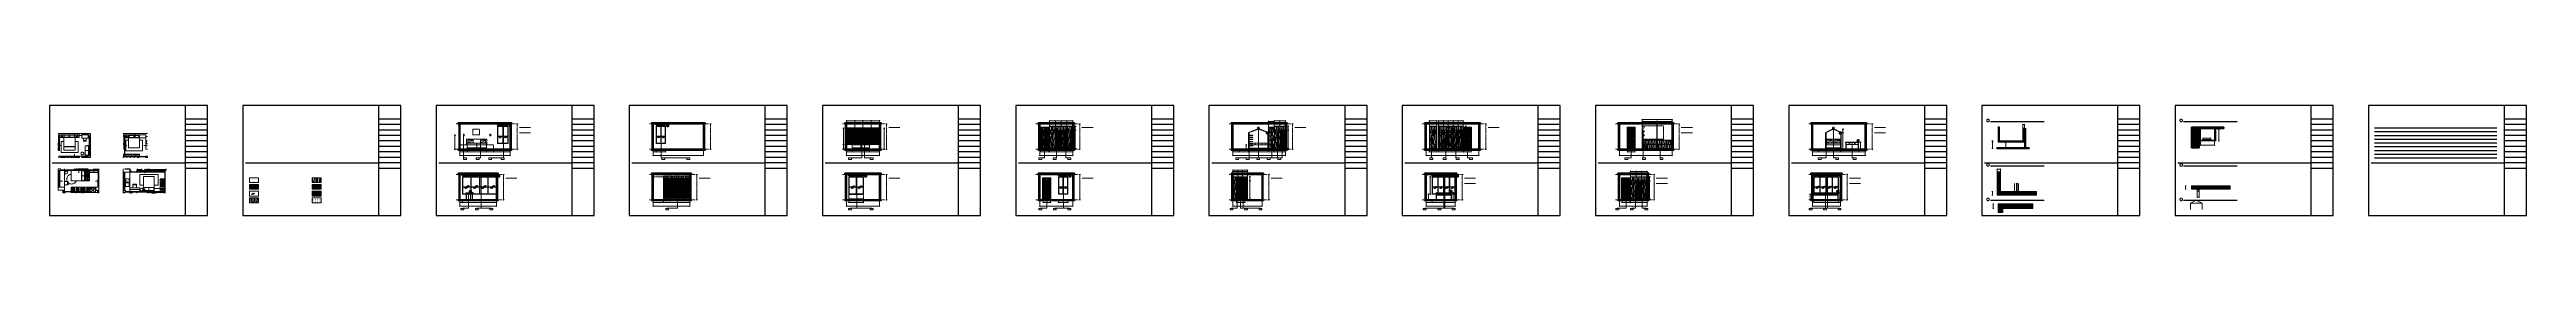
# Model space of a CAD drawing. Header units: millimetres. Extents: x -39780 to 216580, y 220 to 11660.
import ezdxf

# ---------------------------------------------------------------- set-up
doc = ezdxf.new("R2010")
doc.units = ezdxf.units.MM
for name, color, linetype, lineweight in [('AXIS', 8, 'CONTINUOUS', 9), ('BAND', 7, 'CONTINUOUS', 60), ('DETAIL', 7, 'CONTINUOUS', 18), ('DIM', 7, 'CONTINUOUS', 13), ('FABRIC', 7, 'CONTINUOUS', 13), ('FRAME', 7, 'CONTINUOUS', 25), ('GLASS', 7, 'CONTINUOUS', 18), ('HATCH', 8, 'CONTINUOUS', 9), ('LIGHT', 7, 'CONTINUOUS', 18), ('OPEN', 8, 'CONTINUOUS', 9), ('PENDING', 8, 'CONTINUOUS', 13), ('SYMBOL', 7, 'CONTINUOUS', 18), ('TAG', 7, 'CONTINUOUS', 13), ('WALL', 7, 'CONTINUOUS', 35), ('WOOD', 7, 'CONTINUOUS', 18)]:
    doc.layers.add(name, color=color, linetype=linetype, lineweight=lineweight)

msp = doc.modelspace()

# ---------------------------------------------------------------- linework, layer by layer
at = {"layer": 'AXIS'}
for p, q in [((2300, 9730), (2385, 9730)), ((2413, 9730), (2427, 9730)), ((2455, 9730), (2540, 9730)), ((2568, 9730), (2582, 9730)), ((2610, 9730), (2695, 9730)), ((2723, 9730), (2737, 9730)), ((2766, 9730), (2850, 9730)), ((2879, 9730), (2893, 9730)), ((2921, 9730), (3006, 9730)), ((3034, 9730), (3048, 9730)), ((3076, 9730), (3161, 9730)), ((3189, 9730), (3203, 9730)), ((3231, 9730), (3316, 9730)), ((3344, 9730), (3358, 9730)), ((3387, 9730), (3471, 9730)), ((3499, 9730), (3514, 9730)), ((3542, 9730), (3626, 9730)), ((3655, 9730), (3669, 9730)), ((3697, 9730), (3782, 9730)), ((3810, 9730), (3824, 9730)), ((3852, 9730), (3937, 9730)), ((3965, 9730), (3979, 9730)), ((4007, 9730), (4092, 9730)), ((4120, 9730), (4134, 9730)), ((4163, 9730), (4247, 9730)), ((4276, 9730), (4290, 9730)), ((4318, 9730), (4403, 9730)), ((4431, 9730), (4445, 9730)), ((4473, 9730), (4558, 9730)), ((4586, 9730), (4600, 9730)), ((4628, 9730), (4713, 9730)), ((4741, 9730), (4755, 9730)), ((4784, 9730), (4868, 9730)), ((4896, 9730), (4911, 9730)), ((4939, 9730), (5023, 9730)), ((5052, 9730), (5066, 9730)), ((5094, 9730), (5179, 9730)), ((5207, 9730), (5221, 9730)), ((5249, 9730), (5334, 9730)), ((5362, 9730), (5376, 9730)), ((5404, 9730), (5489, 9730)), ((5517, 9730), (5531, 9730)), ((5560, 9730), (5644, 9730)), ((5673, 9730), (5687, 9730)), ((5715, 9730), (5800, 9730)), ((5828, 9730), (5842, 9730)), ((5870, 9730), (5955, 9730)), ((5983, 9730), (5997, 9730)), ((6025, 9730), (6110, 9730)), ((6138, 9730), (6152, 9730)), ((6181, 9730), (6265, 9730)), ((6293, 9730), (6308, 9730)), ((6336, 9730), (6420, 9730)), ((6449, 9730), (6463, 9730)), ((6491, 9730), (6576, 9730)), ((6604, 9730), (6618, 9730)), ((6646, 9730), (6731, 9730)), ((6759, 9730), (6773, 9730)), ((6801, 9730), (6886, 9730)), ((6914, 9730), (6928, 9730)), ((6957, 9730), (7041, 9730)), ((7070, 9730), (7084, 9730)), ((7112, 9730), (7197, 9730)), ((7225, 9730), (7239, 9730)), ((7267, 9730), (7352, 9730)), ((7380, 9730), (7394, 9730)), ((7422, 9730), (7507, 9730)), ((7535, 9730), (7549, 9730)), ((7578, 9730), (7662, 9730)), ((7690, 9730), (7705, 9730)), ((7733, 9730), (7817, 9730)), ((7846, 9730), (7860, 9730)), ((7888, 9730), (7973, 9730)), ((8001, 9730), (8015, 9730)), ((8043, 9730), (8128, 9730)), ((8156, 9730), (8170, 9730)), ((8198, 9730), (8283, 9730)), ((8311, 9730), (8325, 9730)), ((8354, 9730), (8438, 9730)), ((22300, 9730), (22385, 9730)), ((22413, 9730), (22427, 9730)), ((22455, 9730), (22540, 9730)), ((22568, 9730), (22582, 9730)), ((22610, 9730), (22695, 9730)), ((22723, 9730), (22737, 9730)), ((22766, 9730), (22850, 9730)), ((22879, 9730), (22893, 9730)), ((22921, 9730), (23006, 9730)), ((23034, 9730), (23048, 9730)), ((23076, 9730), (23161, 9730)), ((23189, 9730), (23203, 9730)), ((23231, 9730), (23316, 9730)), ((23344, 9730), (23358, 9730)), ((23387, 9730), (23471, 9730)), ((23499, 9730), (23514, 9730)), ((23542, 9730), (23626, 9730)), ((23655, 9730), (23669, 9730)), ((23697, 9730), (23782, 9730)), ((23810, 9730), (23824, 9730)), ((23852, 9730), (23937, 9730)), ((23965, 9730), (23979, 9730)), ((24007, 9730), (24092, 9730)), ((24120, 9730), (24134, 9730)), ((24163, 9730), (24247, 9730)), ((24276, 9730), (24290, 9730)), ((24318, 9730), (24403, 9730)), ((24431, 9730), (24445, 9730)), ((24473, 9730), (24558, 9730)), ((24586, 9730), (24600, 9730)), ((24628, 9730), (24713, 9730)), ((24741, 9730), (24755, 9730)), ((24784, 9730), (24868, 9730)), ((24896, 9730), (24911, 9730)), ((24939, 9730), (25023, 9730)), ((25052, 9730), (25066, 9730)), ((25094, 9730), (25179, 9730)), ((25207, 9730), (25221, 9730)), ((25249, 9730), (25334, 9730)), ((25362, 9730), (25376, 9730)), ((25404, 9730), (25489, 9730)), ((25517, 9730), (25531, 9730)), ((25560, 9730), (25644, 9730)), ((25673, 9730), (25687, 9730)), ((25715, 9730), (25800, 9730)), ((25828, 9730), (25842, 9730)), ((25870, 9730), (25955, 9730)), ((25983, 9730), (25997, 9730)), ((26025, 9730), (26110, 9730)), ((26138, 9730), (26152, 9730)), ((26181, 9730), (26265, 9730)), ((26293, 9730), (26308, 9730)), ((26336, 9730), (26420, 9730)), ((26449, 9730), (26463, 9730)), ((26491, 9730), (26576, 9730)), ((26604, 9730), (26618, 9730)), ((26646, 9730), (26731, 9730)), ((26759, 9730), (26773, 9730)), ((26801, 9730), (26886, 9730)), ((26914, 9730), (26928, 9730)), ((26957, 9730), (27041, 9730)), ((27070, 9730), (27084, 9730)), ((27112, 9730), (27197, 9730)), ((27225, 9730), (27239, 9730)), ((27267, 9730), (27352, 9730)), ((27380, 9730), (27394, 9730)), ((27422, 9730), (27507, 9730)), ((27535, 9730), (27549, 9730)), ((27578, 9730), (27662, 9730)), ((27690, 9730), (27705, 9730)), ((27733, 9730), (27817, 9730)), ((27846, 9730), (27860, 9730)), ((27888, 9730), (27973, 9730)), ((28001, 9730), (28015, 9730)), ((28043, 9730), (28128, 9730)), ((28156, 9730), (28170, 9730)), ((28198, 9730), (28283, 9730)), ((28311, 9730), (28325, 9730)), ((28354, 9730), (28438, 9730)), ((42300, 9730), (42385, 9730)), ((42413, 9730), (42427, 9730)), ((42455, 9730), (42540, 9730)), ((42568, 9730), (42582, 9730)), ((42610, 9730), (42695, 9730)), ((42723, 9730), (42737, 9730)), ((42766, 9730), (42850, 9730)), ((42879, 9730), (42893, 9730)), ((42921, 9730), (43006, 9730)), ((43034, 9730), (43048, 9730)), ((43076, 9730), (43161, 9730)), ((43189, 9730), (43203, 9730)), ((43231, 9730), (43316, 9730)), ((43344, 9730), (43358, 9730)), ((43387, 9730), (43471, 9730)), ((43499, 9730), (43514, 9730)), ((43542, 9730), (43626, 9730)), ((43655, 9730), (43669, 9730)), ((43697, 9730), (43782, 9730)), ((43810, 9730), (43824, 9730)), ((43852, 9730), (43937, 9730)), ((43965, 9730), (43979, 9730)), ((44007, 9730), (44092, 9730)), ((44120, 9730), (44134, 9730)), ((44163, 9730), (44247, 9730)), ((44276, 9730), (44290, 9730)), ((44318, 9730), (44403, 9730)), ((44431, 9730), (44445, 9730)), ((44473, 9730), (44558, 9730)), ((44586, 9730), (44600, 9730)), ((44628, 9730), (44713, 9730)), ((44741, 9730), (44755, 9730)), ((44784, 9730), (44868, 9730)), ((44896, 9730), (44911, 9730)), ((44939, 9730), (45023, 9730)), ((45052, 9730), (45066, 9730)), ((45094, 9730), (45179, 9730)), ((45207, 9730), (45221, 9730)), ((45249, 9730), (45334, 9730)), ((45362, 9730), (45376, 9730)), ((45404, 9730), (45489, 9730)), ((45517, 9730), (45531, 9730)), ((45560, 9730), (45644, 9730)), ((45673, 9730), (45687, 9730)), ((45715, 9730), (45800, 9730)), ((45828, 9730), (45842, 9730)), ((45870, 9730), (45955, 9730)), ((45983, 9730), (45997, 9730)), ((46025, 9730), (46110, 9730)), ((46138, 9730), (46152, 9730)), ((46181, 9730), (46265, 9730)), ((46293, 9730), (46308, 9730)), ((46336, 9730), (46420, 9730)), ((46449, 9730), (46463, 9730)), ((46491, 9730), (46576, 9730)), ((46604, 9730), (46618, 9730)), ((46646, 9730), (46670, 9730)), ((62300, 9730), (62385, 9730)), ((62413, 9730), (62427, 9730)), ((62455, 9730), (62540, 9730)), ((62568, 9730), (62582, 9730)), ((62610, 9730), (62695, 9730)), ((62723, 9730), (62737, 9730)), ((62766, 9730), (62850, 9730)), ((62879, 9730), (62893, 9730)), ((62921, 9730), (63006, 9730)), ((63034, 9730), (63048, 9730)), ((63076, 9730), (63161, 9730)), ((63189, 9730), (63203, 9730)), ((63231, 9730), (63316, 9730)), ((63344, 9730), (63358, 9730)), ((63387, 9730), (63471, 9730)), ((63499, 9730), (63514, 9730)), ((63542, 9730), (63626, 9730)), ((63655, 9730), (63669, 9730)), ((63697, 9730), (63782, 9730)), ((63810, 9730), (63824, 9730)), ((63852, 9730), (63937, 9730)), ((63965, 9730), (63979, 9730)), ((64007, 9730), (64092, 9730)), ((64120, 9730), (64134, 9730)), ((64163, 9730), (64247, 9730)), ((64276, 9730), (64290, 9730)), ((64318, 9730), (64403, 9730)), ((64431, 9730), (64445, 9730)), ((64473, 9730), (64558, 9730)), ((64586, 9730), (64600, 9730)), ((64628, 9730), (64713, 9730)), ((64741, 9730), (64755, 9730)), ((64784, 9730), (64868, 9730)), ((64896, 9730), (64911, 9730)), ((64939, 9730), (65023, 9730)), ((65052, 9730), (65066, 9730)), ((65094, 9730), (65179, 9730)), ((65207, 9730), (65221, 9730)), ((65249, 9730), (65334, 9730)), ((65362, 9730), (65376, 9730)), ((65404, 9730), (65489, 9730)), ((65517, 9730), (65531, 9730)), ((65560, 9730), (65644, 9730)), ((65673, 9730), (65687, 9730)), ((65715, 9730), (65800, 9730)), ((65828, 9730), (65842, 9730)), ((65870, 9730), (65955, 9730)), ((65983, 9730), (65997, 9730)), ((66025, 9730), (66110, 9730)), ((66138, 9730), (66152, 9730)), ((66181, 9730), (66265, 9730)), ((66293, 9730), (66308, 9730)), ((66336, 9730), (66420, 9730)), ((66449, 9730), (66463, 9730)), ((66491, 9730), (66576, 9730)), ((66604, 9730), (66618, 9730)), ((66646, 9730), (66670, 9730)), ((82300, 9730), (82385, 9730)), ((82413, 9730), (82427, 9730)), ((82455, 9730), (82540, 9730)), ((82568, 9730), (82582, 9730)), ((82610, 9730), (82695, 9730)), ((82723, 9730), (82737, 9730)), ((82766, 9730), (82850, 9730)), ((82879, 9730), (82893, 9730)), ((82921, 9730), (83006, 9730)), ((83034, 9730), (83048, 9730)), ((83076, 9730), (83161, 9730)), ((83189, 9730), (83203, 9730)), ((83231, 9730), (83316, 9730)), ((83344, 9730), (83358, 9730)), ((83387, 9730), (83471, 9730)), ((83499, 9730), (83514, 9730)), ((83542, 9730), (83626, 9730)), ((83655, 9730), (83669, 9730)), ((83697, 9730), (83782, 9730)), ((83810, 9730), (83824, 9730)), ((83852, 9730), (83937, 9730)), ((83965, 9730), (83979, 9730)), ((84007, 9730), (84092, 9730)), ((84120, 9730), (84134, 9730)), ((84163, 9730), (84247, 9730)), ((84276, 9730), (84290, 9730)), ((84318, 9730), (84403, 9730)), ((84431, 9730), (84445, 9730)), ((84473, 9730), (84558, 9730)), ((84586, 9730), (84600, 9730)), ((84628, 9730), (84713, 9730)), ((84741, 9730), (84755, 9730)), ((84784, 9730), (84868, 9730)), ((84896, 9730), (84911, 9730)), ((84939, 9730), (85023, 9730)), ((85052, 9730), (85066, 9730)), ((85094, 9730), (85179, 9730)), ((85207, 9730), (85221, 9730)), ((85249, 9730), (85334, 9730)), ((85362, 9730), (85376, 9730)), ((85404, 9730), (85489, 9730)), ((85517, 9730), (85531, 9730)), ((85560, 9730), (85644, 9730)), ((85673, 9730), (85687, 9730)), ((85715, 9730), (85800, 9730)), ((85828, 9730), (85842, 9730)), ((85870, 9730), (85955, 9730)), ((85983, 9730), (85997, 9730)), ((86025, 9730), (86110, 9730)), ((86138, 9730), (86152, 9730)), ((86181, 9730), (86265, 9730)), ((86293, 9730), (86308, 9730)), ((86336, 9730), (86420, 9730)), ((86449, 9730), (86463, 9730)), ((86491, 9730), (86576, 9730)), ((86604, 9730), (86618, 9730)), ((86646, 9730), (86731, 9730)), ((86759, 9730), (86773, 9730)), ((86801, 9730), (86886, 9730)), ((86914, 9730), (86928, 9730)), ((86957, 9730), (87041, 9730)), ((87070, 9730), (87084, 9730)), ((87112, 9730), (87197, 9730)), ((87225, 9730), (87239, 9730)), ((87267, 9730), (87352, 9730)), ((87380, 9730), (87394, 9730)), ((87422, 9730), (87507, 9730)), ((87535, 9730), (87549, 9730)), ((87578, 9730), (87662, 9730)), ((87690, 9730), (87705, 9730)), ((87733, 9730), (87817, 9730)), ((87846, 9730), (87860, 9730)), ((87888, 9730), (87973, 9730)), ((88001, 9730), (88015, 9730)), ((88043, 9730), (88128, 9730)), ((88156, 9730), (88170, 9730)), ((88198, 9730), (88283, 9730)), ((88311, 9730), (88325, 9730)), ((88354, 9730), (88438, 9730)), ((88467, 9730), (88481, 9730)), ((88509, 9730), (88594, 9730)), ((88622, 9730), (88636, 9730)), ((88664, 9730), (88700, 9730)), ((102300, 9730), (102385, 9730)), ((102413, 9730), (102427, 9730)), ((102455, 9730), (102540, 9730)), ((102568, 9730), (102582, 9730)), ((102610, 9730), (102695, 9730)), ((102723, 9730), (102737, 9730)), ((102766, 9730), (102850, 9730)), ((102879, 9730), (102893, 9730)), ((102921, 9730), (103006, 9730)), ((103034, 9730), (103048, 9730)), ((103076, 9730), (103161, 9730)), ((103189, 9730), (103203, 9730)), ((103231, 9730), (103316, 9730)), ((103344, 9730), (103358, 9730)), ((103387, 9730), (103471, 9730)), ((103499, 9730), (103514, 9730)), ((103542, 9730), (103626, 9730)), ((103655, 9730), (103669, 9730)), ((103697, 9730), (103782, 9730)), ((103810, 9730), (103824, 9730)), ((103852, 9730), (103937, 9730)), ((103965, 9730), (103979, 9730)), ((104007, 9730), (104092, 9730)), ((104120, 9730), (104134, 9730)), ((104163, 9730), (104247, 9730)), ((104276, 9730), (104290, 9730)), ((104318, 9730), (104403, 9730)), ((104431, 9730), (104445, 9730)), ((104473, 9730), (104558, 9730)), ((104586, 9730), (104600, 9730)), ((104628, 9730), (104713, 9730)), ((104741, 9730), (104755, 9730)), ((104784, 9730), (104868, 9730)), ((104896, 9730), (104911, 9730)), ((104939, 9730), (105023, 9730)), ((105052, 9730), (105066, 9730)), ((105094, 9730), (105179, 9730)), ((105207, 9730), (105221, 9730)), ((105249, 9730), (105334, 9730)), ((105362, 9730), (105376, 9730)), ((105404, 9730), (105489, 9730)), ((105517, 9730), (105531, 9730)), ((105560, 9730), (105644, 9730)), ((105673, 9730), (105687, 9730)), ((105715, 9730), (105800, 9730)), ((105828, 9730), (105842, 9730)), ((105870, 9730), (105955, 9730)), ((105983, 9730), (105997, 9730)), ((106025, 9730), (106110, 9730)), ((106138, 9730), (106152, 9730)), ((106181, 9730), (106265, 9730)), ((106293, 9730), (106308, 9730)), ((106336, 9730), (106420, 9730)), ((106449, 9730), (106463, 9730)), ((106491, 9730), (106576, 9730)), ((106604, 9730), (106618, 9730)), ((106646, 9730), (106731, 9730)), ((106759, 9730), (106773, 9730)), ((106801, 9730), (106886, 9730)), ((106914, 9730), (106928, 9730)), ((106957, 9730), (107041, 9730)), ((107070, 9730), (107084, 9730)), ((107112, 9730), (107197, 9730)), ((107225, 9730), (107239, 9730)), ((107267, 9730), (107352, 9730)), ((107380, 9730), (107394, 9730)), ((107422, 9730), (107507, 9730)), ((107535, 9730), (107549, 9730)), ((107578, 9730), (107662, 9730)), ((107690, 9730), (107705, 9730)), ((107733, 9730), (107817, 9730)), ((107846, 9730), (107860, 9730)), ((107888, 9730), (107973, 9730)), ((108001, 9730), (108015, 9730)), ((108043, 9730), (108128, 9730)), ((108156, 9730), (108170, 9730)), ((108198, 9730), (108283, 9730)), ((108311, 9730), (108325, 9730)), ((108354, 9730), (108438, 9730)), ((108467, 9730), (108481, 9730)), ((108509, 9730), (108594, 9730)), ((108622, 9730), (108636, 9730)), ((108664, 9730), (108700, 9730)), ((122300, 9730), (122385, 9730)), ((122413, 9730), (122427, 9730)), ((122455, 9730), (122540, 9730)), ((122568, 9730), (122582, 9730)), ((122610, 9730), (122695, 9730)), ((122723, 9730), (122737, 9730)), ((122766, 9730), (122850, 9730)), ((122879, 9730), (122893, 9730)), ((122921, 9730), (123006, 9730)), ((123034, 9730), (123048, 9730)), ((123076, 9730), (123161, 9730)), ((123189, 9730), (123203, 9730)), ((123231, 9730), (123316, 9730)), ((123344, 9730), (123358, 9730)), ((123387, 9730), (123471, 9730)), ((123499, 9730), (123514, 9730)), ((123542, 9730), (123626, 9730)), ((123655, 9730), (123669, 9730)), ((123697, 9730), (123782, 9730)), ((123810, 9730), (123824, 9730)), ((123852, 9730), (123937, 9730)), ((123965, 9730), (123979, 9730)), ((124007, 9730), (124092, 9730)), ((124120, 9730), (124134, 9730)), ((124163, 9730), (124247, 9730)), ((124276, 9730), (124290, 9730)), ((124318, 9730), (124403, 9730)), ((124431, 9730), (124445, 9730)), ((124473, 9730), (124558, 9730)), ((124586, 9730), (124600, 9730)), ((124628, 9730), (124713, 9730)), ((124741, 9730), (124755, 9730)), ((124784, 9730), (124868, 9730)), ((124896, 9730), (124911, 9730)), ((124939, 9730), (125023, 9730)), ((125052, 9730), (125066, 9730)), ((125094, 9730), (125179, 9730)), ((125207, 9730), (125221, 9730)), ((125249, 9730), (125334, 9730)), ((125362, 9730), (125376, 9730)), ((125404, 9730), (125489, 9730)), ((125517, 9730), (125531, 9730)), ((125560, 9730), (125644, 9730)), ((125673, 9730), (125687, 9730)), ((125715, 9730), (125800, 9730)), ((125828, 9730), (125842, 9730)), ((125870, 9730), (125955, 9730)), ((125983, 9730), (125997, 9730)), ((126025, 9730), (126110, 9730)), ((126138, 9730), (126152, 9730)), ((126181, 9730), (126265, 9730)), ((126293, 9730), (126308, 9730)), ((126336, 9730), (126420, 9730)), ((126449, 9730), (126463, 9730)), ((126491, 9730), (126576, 9730)), ((126604, 9730), (126618, 9730)), ((126646, 9730), (126731, 9730)), ((126759, 9730), (126773, 9730)), ((126801, 9730), (126886, 9730)), ((126914, 9730), (126928, 9730)), ((126957, 9730), (127041, 9730)), ((127070, 9730), (127084, 9730)), ((127112, 9730), (127197, 9730)), ((127225, 9730), (127239, 9730)), ((127267, 9730), (127352, 9730)), ((127380, 9730), (127394, 9730)), ((127422, 9730), (127507, 9730)), ((127535, 9730), (127549, 9730)), ((127578, 9730), (127662, 9730)), ((127690, 9730), (127705, 9730)), ((127733, 9730), (127817, 9730)), ((127846, 9730), (127860, 9730)), ((127888, 9730), (127973, 9730)), ((128001, 9730), (128015, 9730)), ((128043, 9730), (128128, 9730)), ((128156, 9730), (128170, 9730)), ((128198, 9730), (128283, 9730)), ((128311, 9730), (128325, 9730)), ((128354, 9730), (128438, 9730)), ((128467, 9730), (128481, 9730)), ((128509, 9730), (128594, 9730)), ((128622, 9730), (128636, 9730)), ((128664, 9730), (128700, 9730)), ((142300, 9730), (142385, 9730)), ((142413, 9730), (142427, 9730)), ((142455, 9730), (142540, 9730)), ((142568, 9730), (142582, 9730)), ((142610, 9730), (142695, 9730)), ((142723, 9730), (142737, 9730)), ((142766, 9730), (142850, 9730)), ((142879, 9730), (142893, 9730)), ((142921, 9730), (143006, 9730)), ((143034, 9730), (143048, 9730)), ((143076, 9730), (143161, 9730)), ((143189, 9730), (143203, 9730)), ((143231, 9730), (143316, 9730)), ((143344, 9730), (143358, 9730)), ((143387, 9730), (143471, 9730)), ((143499, 9730), (143514, 9730)), ((143542, 9730), (143626, 9730)), ((143655, 9730), (143669, 9730)), ((143697, 9730), (143782, 9730)), ((143810, 9730), (143824, 9730)), ((143852, 9730), (143937, 9730)), ((143965, 9730), (143979, 9730)), ((144007, 9730), (144092, 9730)), ((144120, 9730), (144134, 9730)), ((144163, 9730), (144247, 9730)), ((144276, 9730), (144290, 9730)), ((144318, 9730), (144403, 9730)), ((144431, 9730), (144445, 9730)), ((144473, 9730), (144558, 9730)), ((144586, 9730), (144600, 9730)), ((144628, 9730), (144713, 9730)), ((144741, 9730), (144755, 9730)), ((144784, 9730), (144868, 9730)), ((144896, 9730), (144911, 9730)), ((144939, 9730), (145023, 9730)), ((145052, 9730), (145066, 9730)), ((145094, 9730), (145179, 9730)), ((145207, 9730), (145221, 9730)), ((145249, 9730), (145334, 9730)), ((145362, 9730), (145376, 9730)), ((145404, 9730), (145489, 9730)), ((145517, 9730), (145531, 9730)), ((145560, 9730), (145644, 9730)), ((145673, 9730), (145687, 9730)), ((145715, 9730), (145800, 9730)), ((145828, 9730), (145842, 9730)), ((145870, 9730), (145955, 9730)), ((145983, 9730), (145997, 9730)), ((146025, 9730), (146110, 9730)), ((146138, 9730), (146152, 9730)), ((146181, 9730), (146265, 9730)), ((146293, 9730), (146308, 9730)), ((146336, 9730), (146420, 9730)), ((146449, 9730), (146463, 9730)), ((146491, 9730), (146576, 9730)), ((146604, 9730), (146618, 9730)), ((146646, 9730), (146731, 9730)), ((146759, 9730), (146773, 9730)), ((146801, 9730), (146886, 9730)), ((146914, 9730), (146928, 9730)), ((146957, 9730), (147041, 9730)), ((147070, 9730), (147084, 9730)), ((147112, 9730), (147197, 9730)), ((147225, 9730), (147239, 9730)), ((147267, 9730), (147352, 9730)), ((147380, 9730), (147394, 9730)), ((147422, 9730), (147507, 9730)), ((147535, 9730), (147549, 9730)), ((147578, 9730), (147662, 9730)), ((147690, 9730), (147705, 9730)), ((147733, 9730), (147817, 9730)), ((147846, 9730), (147860, 9730)), ((147888, 9730), (147973, 9730)), ((148001, 9730), (148015, 9730)), ((148043, 9730), (148128, 9730)), ((148156, 9730), (148170, 9730)), ((148198, 9730), (148283, 9730)), ((148311, 9730), (148325, 9730)), ((148354, 9730), (148438, 9730)), ((148467, 9730), (148481, 9730)), ((148509, 9730), (148594, 9730)), ((148622, 9730), (148636, 9730)), ((148664, 9730), (148700, 9730)), ((2300, 7100), (2385, 7100)), ((2413, 7100), (2427, 7100)), ((2455, 7100), (2540, 7100)), ((2568, 7100), (2582, 7100)), ((2610, 7100), (2695, 7100)), ((2723, 7100), (2737, 7100)), ((2766, 7100), (2850, 7100)), ((2879, 7100), (2893, 7100)), ((2921, 7100), (3006, 7100)), ((3034, 7100), (3048, 7100)), ((3076, 7100), (3161, 7100)), ((3189, 7100), (3203, 7100)), ((3231, 7100), (3316, 7100)), ((3344, 7100), (3358, 7100)), ((3387, 7100), (3471, 7100)), ((3499, 7100), (3514, 7100)), ((3542, 7100), (3626, 7100)), ((3655, 7100), (3669, 7100)), ((3697, 7100), (3782, 7100)), ((3810, 7100), (3824, 7100)), ((3852, 7100), (3937, 7100)), ((3965, 7100), (3979, 7100)), ((4007, 7100), (4092, 7100)), ((4120, 7100), (4134, 7100)), ((4163, 7100), (4247, 7100)), ((4276, 7100), (4290, 7100)), ((4318, 7100), (4403, 7100)), ((4431, 7100), (4445, 7100)), ((4473, 7100), (4558, 7100)), ((4586, 7100), (4600, 7100)), ((4628, 7100), (4713, 7100)), ((4741, 7100), (4755, 7100)), ((4784, 7100), (4868, 7100)), ((4896, 7100), (4911, 7100)), ((4939, 7100), (5023, 7100)), ((5052, 7100), (5066, 7100)), ((5094, 7100), (5179, 7100)), ((5207, 7100), (5221, 7100)), ((5249, 7100), (5334, 7100)), ((5362, 7100), (5376, 7100)), ((5404, 7100), (5489, 7100)), ((5517, 7100), (5531, 7100)), ((5560, 7100), (5644, 7100)), ((5673, 7100), (5687, 7100)), ((5715, 7100), (5800, 7100)), ((5828, 7100), (5842, 7100)), ((5870, 7100), (5955, 7100)), ((5983, 7100), (5997, 7100)), ((6025, 7100), (6110, 7100)), ((6138, 7100), (6152, 7100)), ((6181, 7100), (6265, 7100)), ((6293, 7100), (6308, 7100)), ((6336, 7100), (6420, 7100)), ((6449, 7100), (6463, 7100)), ((6491, 7100), (6576, 7100)), ((6604, 7100), (6618, 7100)), ((6646, 7100), (6731, 7100)), ((6759, 7100), (6773, 7100)), ((6801, 7100), (6886, 7100)), ((6914, 7100), (6928, 7100)), ((6957, 7100), (7041, 7100)), ((7070, 7100), (7084, 7100)), ((7112, 7100), (7197, 7100)), ((7225, 7100), (7239, 7100)), ((7267, 7100), (7352, 7100)), ((7380, 7100), (7394, 7100)), ((7422, 7100), (7507, 7100)), ((7535, 7100), (7549, 7100)), ((7578, 7100), (7662, 7100)), ((7690, 7100), (7705, 7100)), ((7733, 7100), (7817, 7100)), ((7846, 7100), (7860, 7100)), ((7888, 7100), (7973, 7100)), ((8001, 7100), (8015, 7100)), ((8043, 7100), (8128, 7100)), ((8156, 7100), (8170, 7100)), ((8198, 7100), (8283, 7100)), ((8311, 7100), (8325, 7100)), ((8354, 7100), (8438, 7100)), ((22300, 7100), (22385, 7100)), ((22413, 7100), (22427, 7100)), ((22455, 7100), (22540, 7100)), ((22568, 7100), (22582, 7100)), ((22610, 7100), (22695, 7100)), ((22723, 7100), (22737, 7100)), ((22766, 7100), (22850, 7100)), ((22879, 7100), (22893, 7100)), ((22921, 7100), (23006, 7100)), ((23034, 7100), (23048, 7100)), ((23076, 7100), (23161, 7100)), ((23189, 7100), (23203, 7100)), ((23231, 7100), (23316, 7100)), ((23344, 7100), (23358, 7100)), ((23387, 7100), (23471, 7100)), ((23499, 7100), (23514, 7100)), ((23542, 7100), (23626, 7100)), ((23655, 7100), (23669, 7100)), ((23697, 7100), (23782, 7100)), ((23810, 7100), (23824, 7100)), ((23852, 7100), (23937, 7100)), ((23965, 7100), (23979, 7100)), ((24007, 7100), (24092, 7100)), ((24120, 7100), (24134, 7100)), ((24163, 7100), (24247, 7100)), ((24276, 7100), (24290, 7100)), ((24318, 7100), (24403, 7100)), ((24431, 7100), (24445, 7100)), ((24473, 7100), (24558, 7100)), ((24586, 7100), (24600, 7100)), ((24628, 7100), (24713, 7100)), ((24741, 7100), (24755, 7100)), ((24784, 7100), (24868, 7100)), ((24896, 7100), (24911, 7100)), ((24939, 7100), (25023, 7100)), ((25052, 7100), (25066, 7100)), ((25094, 7100), (25179, 7100)), ((25207, 7100), (25221, 7100)), ((25249, 7100), (25334, 7100)), ((25362, 7100), (25376, 7100)), ((25404, 7100), (25489, 7100)), ((25517, 7100), (25531, 7100)), ((25560, 7100), (25644, 7100)), ((25673, 7100), (25687, 7100)), ((25715, 7100), (25800, 7100)), ((25828, 7100), (25842, 7100)), ((25870, 7100), (25955, 7100)), ((25983, 7100), (25997, 7100)), ((26025, 7100), (26110, 7100)), ((26138, 7100), (26152, 7100)), ((26181, 7100), (26265, 7100)), ((26293, 7100), (26308, 7100)), ((26336, 7100), (26420, 7100)), ((26449, 7100), (26463, 7100)), ((26491, 7100), (26576, 7100)), ((26604, 7100), (26618, 7100)), ((26646, 7100), (26731, 7100)), ((26759, 7100), (26773, 7100)), ((26801, 7100), (26886, 7100)), ((26914, 7100), (26928, 7100)), ((26957, 7100), (27041, 7100)), ((27070, 7100), (27084, 7100)), ((27112, 7100), (27197, 7100)), ((27225, 7100), (27239, 7100)), ((27267, 7100), (27352, 7100)), ((27380, 7100), (27394, 7100)), ((27422, 7100), (27507, 7100)), ((27535, 7100), (27549, 7100)), ((27578, 7100), (27662, 7100)), ((27690, 7100), (27705, 7100)), ((27733, 7100), (27817, 7100)), ((27846, 7100), (27860, 7100)), ((27888, 7100), (27973, 7100)), ((28001, 7100), (28015, 7100)), ((28043, 7100), (28128, 7100)), ((28156, 7100), (28170, 7100)), ((28198, 7100), (28283, 7100)), ((28311, 7100), (28325, 7100)), ((28354, 7100), (28438, 7100)), ((42300, 7100), (42385, 7100)), ((42413, 7100), (42427, 7100)), ((42455, 7100), (42540, 7100)), ((42568, 7100), (42582, 7100)), ((42610, 7100), (42695, 7100)), ((42723, 7100), (42737, 7100)), ((42766, 7100), (42850, 7100)), ((42879, 7100), (42893, 7100)), ((42921, 7100), (43006, 7100)), ((43034, 7100), (43048, 7100)), ((43076, 7100), (43161, 7100)), ((43189, 7100), (43203, 7100)), ((43231, 7100), (43316, 7100)), ((43344, 7100), (43358, 7100)), ((43387, 7100), (43471, 7100)), ((43499, 7100), (43514, 7100)), ((43542, 7100), (43626, 7100)), ((43655, 7100), (43669, 7100)), ((43697, 7100), (43782, 7100)), ((43810, 7100), (43824, 7100)), ((43852, 7100), (43937, 7100)), ((43965, 7100), (43979, 7100)), ((44007, 7100), (44092, 7100)), ((44120, 7100), (44134, 7100)), ((44163, 7100), (44247, 7100)), ((44276, 7100), (44290, 7100)), ((44318, 7100), (44403, 7100)), ((44431, 7100), (44445, 7100)), ((44473, 7100), (44558, 7100)), ((44586, 7100), (44600, 7100)), ((44628, 7100), (44713, 7100)), ((44741, 7100), (44755, 7100)), ((44784, 7100), (44868, 7100)), ((44896, 7100), (44911, 7100)), ((44939, 7100), (45023, 7100)), ((45052, 7100), (45066, 7100)), ((45094, 7100), (45179, 7100)), ((45207, 7100), (45221, 7100)), ((45249, 7100), (45334, 7100)), ((45362, 7100), (45376, 7100)), ((45404, 7100), (45489, 7100)), ((45517, 7100), (45531, 7100)), ((45560, 7100), (45644, 7100)), ((45673, 7100), (45687, 7100)), ((45715, 7100), (45800, 7100)), ((45828, 7100), (45842, 7100)), ((45870, 7100), (45955, 7100)), ((45983, 7100), (45997, 7100)), ((46025, 7100), (46110, 7100)), ((46138, 7100), (46152, 7100)), ((46181, 7100), (46265, 7100)), ((46293, 7100), (46308, 7100)), ((46336, 7100), (46420, 7100)), ((46449, 7100), (46463, 7100)), ((46491, 7100), (46576, 7100)), ((46604, 7100), (46618, 7100)), ((46646, 7100), (46670, 7100)), ((62300, 7100), (62385, 7100)), ((62413, 7100), (62427, 7100)), ((62455, 7100), (62540, 7100)), ((62568, 7100), (62582, 7100)), ((62610, 7100), (62695, 7100)), ((62723, 7100), (62737, 7100)), ((62766, 7100), (62850, 7100)), ((62879, 7100), (62893, 7100)), ((62921, 7100), (63006, 7100)), ((63034, 7100), (63048, 7100)), ((63076, 7100), (63161, 7100)), ((63189, 7100), (63203, 7100)), ((63231, 7100), (63316, 7100)), ((63344, 7100), (63358, 7100)), ((63387, 7100), (63471, 7100)), ((63499, 7100), (63514, 7100)), ((63542, 7100), (63626, 7100)), ((63655, 7100), (63669, 7100)), ((63697, 7100), (63782, 7100)), ((63810, 7100), (63824, 7100)), ((63852, 7100), (63937, 7100)), ((63965, 7100), (63979, 7100)), ((64007, 7100), (64092, 7100)), ((64120, 7100), (64134, 7100)), ((64163, 7100), (64247, 7100)), ((64276, 7100), (64290, 7100)), ((64318, 7100), (64403, 7100)), ((64431, 7100), (64445, 7100)), ((64473, 7100), (64558, 7100)), ((64586, 7100), (64600, 7100)), ((64628, 7100), (64713, 7100)), ((64741, 7100), (64755, 7100)), ((64784, 7100), (64868, 7100)), ((64896, 7100), (64911, 7100)), ((64939, 7100), (65023, 7100)), ((65052, 7100), (65066, 7100)), ((65094, 7100), (65179, 7100)), ((65207, 7100), (65221, 7100)), ((65249, 7100), (65334, 7100)), ((65362, 7100), (65376, 7100)), ((65404, 7100), (65489, 7100)), ((65517, 7100), (65531, 7100)), ((65560, 7100), (65644, 7100)), ((65673, 7100), (65687, 7100)), ((65715, 7100), (65800, 7100)), ((65828, 7100), (65842, 7100)), ((65870, 7100), (65955, 7100)), ((65983, 7100), (65997, 7100)), ((66025, 7100), (66110, 7100)), ((66138, 7100), (66152, 7100)), ((66181, 7100), (66265, 7100)), ((66293, 7100), (66308, 7100)), ((66336, 7100), (66420, 7100)), ((66449, 7100), (66463, 7100)), ((66491, 7100), (66576, 7100)), ((66604, 7100), (66618, 7100)), ((66646, 7100), (66670, 7100)), ((82300, 7100), (82385, 7100)), ((82413, 7100), (82427, 7100)), ((82455, 7100), (82540, 7100)), ((82568, 7100), (82582, 7100)), ((82610, 7100), (82695, 7100)), ((82723, 7100), (82737, 7100)), ((82766, 7100), (82850, 7100)), ((82879, 7100), (82893, 7100)), ((82921, 7100), (83006, 7100)), ((83034, 7100), (83048, 7100)), ((83076, 7100), (83161, 7100)), ((83189, 7100), (83203, 7100)), ((83231, 7100), (83316, 7100)), ((83344, 7100), (83358, 7100)), ((83387, 7100), (83471, 7100)), ((83499, 7100), (83514, 7100)), ((83542, 7100), (83626, 7100)), ((83655, 7100), (83669, 7100)), ((83697, 7100), (83782, 7100)), ((83810, 7100), (83824, 7100)), ((83852, 7100), (83937, 7100)), ((83965, 7100), (83979, 7100)), ((84007, 7100), (84092, 7100)), ((84120, 7100), (84134, 7100)), ((84163, 7100), (84247, 7100)), ((84276, 7100), (84290, 7100)), ((84318, 7100), (84403, 7100)), ((84431, 7100), (84445, 7100)), ((84473, 7100), (84558, 7100)), ((84586, 7100), (84600, 7100)), ((84628, 7100), (84713, 7100)), ((84741, 7100), (84755, 7100)), ((84784, 7100), (84868, 7100)), ((84896, 7100), (84911, 7100)), ((84939, 7100), (85023, 7100)), ((85052, 7100), (85066, 7100)), ((85094, 7100), (85179, 7100)), ((85207, 7100), (85221, 7100)), ((85249, 7100), (85334, 7100)), ((85362, 7100), (85376, 7100)), ((85404, 7100), (85489, 7100)), ((85517, 7100), (85531, 7100)), ((85560, 7100), (85644, 7100)), ((85673, 7100), (85687, 7100)), ((85715, 7100), (85800, 7100)), ((85828, 7100), (85842, 7100)), ((85870, 7100), (85955, 7100)), ((85983, 7100), (85997, 7100)), ((86025, 7100), (86110, 7100)), ((86138, 7100), (86152, 7100)), ((86181, 7100), (86265, 7100)), ((86293, 7100), (86308, 7100)), ((86336, 7100), (86420, 7100)), ((86449, 7100), (86463, 7100)), ((86491, 7100), (86576, 7100)), ((86604, 7100), (86618, 7100)), ((86646, 7100), (86731, 7100)), ((86759, 7100), (86773, 7100)), ((86801, 7100), (86886, 7100)), ((86914, 7100), (86928, 7100)), ((86957, 7100), (87041, 7100)), ((87070, 7100), (87084, 7100)), ((87112, 7100), (87197, 7100)), ((87225, 7100), (87239, 7100)), ((87267, 7100), (87352, 7100)), ((87380, 7100), (87394, 7100)), ((87422, 7100), (87507, 7100)), ((87535, 7100), (87549, 7100)), ((87578, 7100), (87662, 7100)), ((87690, 7100), (87705, 7100)), ((87733, 7100), (87817, 7100)), ((87846, 7100), (87860, 7100)), ((87888, 7100), (87973, 7100)), ((88001, 7100), (88015, 7100)), ((88043, 7100), (88128, 7100)), ((88156, 7100), (88170, 7100)), ((88198, 7100), (88283, 7100)), ((88311, 7100), (88325, 7100)), ((88354, 7100), (88438, 7100)), ((88467, 7100), (88481, 7100)), ((88509, 7100), (88594, 7100)), ((88622, 7100), (88636, 7100)), ((88664, 7100), (88700, 7100)), ((102300, 7100), (102385, 7100)), ((102413, 7100), (102427, 7100)), ((102455, 7100), (102540, 7100)), ((102568, 7100), (102582, 7100)), ((102610, 7100), (102695, 7100)), ((102723, 7100), (102737, 7100)), ((102766, 7100), (102850, 7100)), ((102879, 7100), (102893, 7100)), ((102921, 7100), (103006, 7100)), ((103034, 7100), (103048, 7100)), ((103076, 7100), (103161, 7100)), ((103189, 7100), (103203, 7100)), ((103231, 7100), (103316, 7100)), ((103344, 7100), (103358, 7100)), ((103387, 7100), (103471, 7100)), ((103499, 7100), (103514, 7100)), ((103542, 7100), (103626, 7100)), ((103655, 7100), (103669, 7100)), ((103697, 7100), (103782, 7100)), ((103810, 7100), (103824, 7100)), ((103852, 7100), (103937, 7100)), ((103965, 7100), (103979, 7100)), ((104007, 7100), (104092, 7100)), ((104120, 7100), (104134, 7100)), ((104163, 7100), (104247, 7100)), ((104276, 7100), (104290, 7100)), ((104318, 7100), (104403, 7100)), ((104431, 7100), (104445, 7100)), ((104473, 7100), (104558, 7100)), ((104586, 7100), (104600, 7100)), ((104628, 7100), (104713, 7100)), ((104741, 7100), (104755, 7100)), ((104784, 7100), (104868, 7100)), ((104896, 7100), (104911, 7100)), ((104939, 7100), (105023, 7100)), ((105052, 7100), (105066, 7100)), ((105094, 7100), (105179, 7100)), ((105207, 7100), (105221, 7100)), ((105249, 7100), (105334, 7100)), ((105362, 7100), (105376, 7100)), ((105404, 7100), (105489, 7100)), ((105517, 7100), (105531, 7100)), ((105560, 7100), (105644, 7100)), ((105673, 7100), (105687, 7100)), ((105715, 7100), (105800, 7100)), ((105828, 7100), (105842, 7100)), ((105870, 7100), (105955, 7100)), ((105983, 7100), (105997, 7100)), ((106025, 7100), (106110, 7100)), ((106138, 7100), (106152, 7100)), ((106181, 7100), (106265, 7100)), ((106293, 7100), (106308, 7100)), ((106336, 7100), (106420, 7100)), ((106449, 7100), (106463, 7100)), ((106491, 7100), (106576, 7100)), ((106604, 7100), (106618, 7100)), ((106646, 7100), (106731, 7100)), ((106759, 7100), (106773, 7100)), ((106801, 7100), (106886, 7100)), ((106914, 7100), (106928, 7100)), ((106957, 7100), (107041, 7100)), ((107070, 7100), (107084, 7100)), ((107112, 7100), (107197, 7100)), ((107225, 7100), (107239, 7100)), ((107267, 7100), (107352, 7100)), ((107380, 7100), (107394, 7100)), ((107422, 7100), (107507, 7100)), ((107535, 7100), (107549, 7100)), ((107578, 7100), (107662, 7100)), ((107690, 7100), (107705, 7100)), ((107733, 7100), (107817, 7100)), ((107846, 7100), (107860, 7100)), ((107888, 7100), (107973, 7100)), ((108001, 7100), (108015, 7100)), ((108043, 7100), (108128, 7100)), ((108156, 7100), (108170, 7100)), ((108198, 7100), (108283, 7100)), ((108311, 7100), (108325, 7100)), ((108354, 7100), (108438, 7100)), ((108467, 7100), (108481, 7100)), ((108509, 7100), (108594, 7100)), ((108622, 7100), (108636, 7100)), ((108664, 7100), (108700, 7100)), ((122300, 7100), (122385, 7100)), ((122413, 7100), (122427, 7100)), ((122455, 7100), (122540, 7100)), ((122568, 7100), (122582, 7100)), ((122610, 7100), (122695, 7100)), ((122723, 7100), (122737, 7100)), ((122766, 7100), (122850, 7100)), ((122879, 7100), (122893, 7100)), ((122921, 7100), (123006, 7100)), ((123034, 7100), (123048, 7100)), ((123076, 7100), (123161, 7100)), ((123189, 7100), (123203, 7100)), ((123231, 7100), (123316, 7100)), ((123344, 7100), (123358, 7100)), ((123387, 7100), (123471, 7100)), ((123499, 7100), (123514, 7100)), ((123542, 7100), (123626, 7100)), ((123655, 7100), (123669, 7100)), ((123697, 7100), (123782, 7100)), ((123810, 7100), (123824, 7100)), ((123852, 7100), (123937, 7100)), ((123965, 7100), (123979, 7100)), ((124007, 7100), (124092, 7100)), ((124120, 7100), (124134, 7100)), ((124163, 7100), (124247, 7100)), ((124276, 7100), (124290, 7100)), ((124318, 7100), (124403, 7100)), ((124431, 7100), (124445, 7100)), ((124473, 7100), (124558, 7100)), ((124586, 7100), (124600, 7100)), ((124628, 7100), (124713, 7100)), ((124741, 7100), (124755, 7100)), ((124784, 7100), (124868, 7100)), ((124896, 7100), (124911, 7100)), ((124939, 7100), (125023, 7100)), ((125052, 7100), (125066, 7100)), ((125094, 7100), (125179, 7100)), ((125207, 7100), (125221, 7100)), ((125249, 7100), (125334, 7100)), ((125362, 7100), (125376, 7100)), ((125404, 7100), (125489, 7100)), ((125517, 7100), (125531, 7100)), ((125560, 7100), (125644, 7100)), ((125673, 7100), (125687, 7100)), ((125715, 7100), (125800, 7100)), ((125828, 7100), (125842, 7100)), ((125870, 7100), (125955, 7100)), ((125983, 7100), (125997, 7100)), ((126025, 7100), (126110, 7100)), ((126138, 7100), (126152, 7100)), ((126181, 7100), (126265, 7100)), ((126293, 7100), (126308, 7100)), ((126336, 7100), (126420, 7100)), ((126449, 7100), (126463, 7100)), ((126491, 7100), (126576, 7100)), ((126604, 7100), (126618, 7100)), ((126646, 7100), (126731, 7100)), ((126759, 7100), (126773, 7100)), ((126801, 7100), (126886, 7100)), ((126914, 7100), (126928, 7100)), ((126957, 7100), (127041, 7100)), ((127070, 7100), (127084, 7100)), ((127112, 7100), (127197, 7100)), ((127225, 7100), (127239, 7100)), ((127267, 7100), (127352, 7100)), ((127380, 7100), (127394, 7100)), ((127422, 7100), (127507, 7100)), ((127535, 7100), (127549, 7100)), ((127578, 7100), (127662, 7100)), ((127690, 7100), (127705, 7100)), ((127733, 7100), (127817, 7100)), ((127846, 7100), (127860, 7100)), ((127888, 7100), (127973, 7100)), ((128001, 7100), (128015, 7100)), ((128043, 7100), (128128, 7100)), ((128156, 7100), (128170, 7100)), ((128198, 7100), (128283, 7100)), ((128311, 7100), (128325, 7100)), ((128354, 7100), (128438, 7100)), ((128467, 7100), (128481, 7100)), ((128509, 7100), (128594, 7100)), ((128622, 7100), (128636, 7100)), ((128664, 7100), (128700, 7100)), ((142300, 7100), (142385, 7100)), ((142413, 7100), (142427, 7100)), ((142455, 7100), (142540, 7100)), ((142568, 7100), (142582, 7100)), ((142610, 7100), (142695, 7100)), ((142723, 7100), (142737, 7100)), ((142766, 7100), (142850, 7100)), ((142879, 7100), (142893, 7100)), ((142921, 7100), (143006, 7100)), ((143034, 7100), (143048, 7100)), ((143076, 7100), (143161, 7100)), ((143189, 7100), (143203, 7100)), ((143231, 7100), (143316, 7100)), ((143344, 7100), (143358, 7100)), ((143387, 7100), (143471, 7100)), ((143499, 7100), (143514, 7100)), ((143542, 7100), (143626, 7100)), ((143655, 7100), (143669, 7100)), ((143697, 7100), (143782, 7100)), ((143810, 7100), (143824, 7100)), ((143852, 7100), (143937, 7100)), ((143965, 7100), (143979, 7100)), ((144007, 7100), (144092, 7100)), ((144120, 7100), (144134, 7100)), ((144163, 7100), (144247, 7100)), ((144276, 7100), (144290, 7100)), ((144318, 7100), (144403, 7100)), ((144431, 7100), (144445, 7100)), ((144473, 7100), (144558, 7100)), ((144586, 7100), (144600, 7100)), ((144628, 7100), (144713, 7100)), ((144741, 7100), (144755, 7100)), ((144784, 7100), (144868, 7100)), ((144896, 7100), (144911, 7100)), ((144939, 7100), (145023, 7100)), ((145052, 7100), (145066, 7100)), ((145094, 7100), (145179, 7100)), ((145207, 7100), (145221, 7100)), ((145249, 7100), (145334, 7100)), ((145362, 7100), (145376, 7100)), ((145404, 7100), (145489, 7100)), ((145517, 7100), (145531, 7100)), ((145560, 7100), (145644, 7100)), ((145673, 7100), (145687, 7100)), ((145715, 7100), (145800, 7100)), ((145828, 7100), (145842, 7100)), ((145870, 7100), (145955, 7100)), ((145983, 7100), (145997, 7100)), ((146025, 7100), (146110, 7100)), ((146138, 7100), (146152, 7100)), ((146181, 7100), (146265, 7100)), ((146293, 7100), (146308, 7100)), ((146336, 7100), (146420, 7100)), ((146449, 7100), (146463, 7100)), ((146491, 7100), (146576, 7100)), ((146604, 7100), (146618, 7100)), ((146646, 7100), (146731, 7100)), ((146759, 7100), (146773, 7100)), ((146801, 7100), (146886, 7100)), ((146914, 7100), (146928, 7100)), ((146957, 7100), (147041, 7100)), ((147070, 7100), (147084, 7100)), ((147112, 7100), (147197, 7100)), ((147225, 7100), (147239, 7100)), ((147267, 7100), (147352, 7100)), ((147380, 7100), (147394, 7100)), ((147422, 7100), (147507, 7100)), ((147535, 7100), (147549, 7100)), ((147578, 7100), (147662, 7100)), ((147690, 7100), (147705, 7100)), ((147733, 7100), (147817, 7100)), ((147846, 7100), (147860, 7100)), ((147888, 7100), (147973, 7100)), ((148001, 7100), (148015, 7100)), ((148043, 7100), (148128, 7100)), ((148156, 7100), (148170, 7100)), ((148198, 7100), (148283, 7100)), ((148311, 7100), (148325, 7100)), ((148354, 7100), (148438, 7100)), ((148467, 7100), (148481, 7100)), ((148509, 7100), (148594, 7100)), ((148622, 7100), (148636, 7100)), ((148664, 7100), (148700, 7100)), ((2300, 4480), (2385, 4480)), ((2413, 4480), (2427, 4480)), ((2455, 4480), (2540, 4480)), ((2568, 4480), (2582, 4480)), ((2610, 4480), (2695, 4480)), ((2723, 4480), (2737, 4480)), ((2766, 4480), (2850, 4480)), ((2879, 4480), (2893, 4480)), ((2921, 4480), (3006, 4480)), ((3034, 4480), (3048, 4480)), ((3076, 4480), (3161, 4480)), ((3189, 4480), (3203, 4480)), ((3231, 4480), (3316, 4480)), ((3344, 4480), (3358, 4480)), ((3387, 4480), (3471, 4480)), ((3499, 4480), (3514, 4480)), ((3542, 4480), (3626, 4480)), ((3655, 4480), (3669, 4480)), ((3697, 4480), (3782, 4480)), ((3810, 4480), (3824, 4480)), ((3852, 4480), (3937, 4480)), ((3965, 4480), (3979, 4480)), ((4007, 4480), (4092, 4480)), ((4120, 4480), (4134, 4480)), ((4163, 4480), (4247, 4480)), ((4276, 4480), (4290, 4480)), ((4318, 4480), (4403, 4480)), ((4431, 4480), (4445, 4480)), ((4473, 4480), (4558, 4480)), ((4586, 4480), (4600, 4480)), ((4628, 4480), (4713, 4480)), ((4741, 4480), (4755, 4480)), ((4784, 4480), (4868, 4480)), ((4896, 4480), (4911, 4480)), ((4939, 4480), (5023, 4480)), ((5052, 4480), (5066, 4480)), ((5094, 4480), (5179, 4480)), ((5207, 4480), (5221, 4480)), ((5249, 4480), (5334, 4480)), ((5362, 4480), (5376, 4480)), ((5404, 4480), (5489, 4480)), ((5517, 4480), (5531, 4480)), ((5560, 4480), (5644, 4480)), ((5673, 4480), (5687, 4480)), ((5715, 4480), (5800, 4480)), ((5828, 4480), (5842, 4480)), ((5870, 4480), (5955, 4480)), ((5983, 4480), (5997, 4480)), ((6025, 4480), (6110, 4480)), ((6138, 4480), (6152, 4480)), ((6181, 4480), (6265, 4480)), ((6293, 4480), (6308, 4480)), ((6336, 4480), (6420, 4480)), ((6449, 4480), (6463, 4480)), ((6491, 4480), (6576, 4480)), ((6604, 4480), (6618, 4480)), ((6646, 4480), (6731, 4480)), ((6759, 4480), (6773, 4480)), ((6801, 4480), (6886, 4480)), ((6914, 4480), (6928, 4480)), ((6957, 4480), (7040, 4480)), ((22300, 4480), (22385, 4480)), ((22413, 4480), (22427, 4480)), ((22455, 4480), (22540, 4480)), ((22568, 4480), (22582, 4480)), ((22610, 4480), (22695, 4480)), ((22723, 4480), (22737, 4480)), ((22766, 4480), (22850, 4480)), ((22879, 4480), (22893, 4480)), ((22921, 4480), (23006, 4480)), ((23034, 4480), (23048, 4480)), ((23076, 4480), (23161, 4480)), ((23189, 4480), (23203, 4480)), ((23231, 4480), (23316, 4480)), ((23344, 4480), (23358, 4480)), ((23387, 4480), (23471, 4480)), ((23499, 4480), (23514, 4480)), ((23542, 4480), (23626, 4480)), ((23655, 4480), (23669, 4480)), ((23697, 4480), (23782, 4480)), ((23810, 4480), (23824, 4480)), ((23852, 4480), (23937, 4480)), ((23965, 4480), (23979, 4480)), ((24007, 4480), (24092, 4480)), ((24120, 4480), (24134, 4480)), ((24163, 4480), (24247, 4480)), ((24276, 4480), (24290, 4480)), ((24318, 4480), (24403, 4480)), ((24431, 4480), (24445, 4480)), ((24473, 4480), (24558, 4480)), ((24586, 4480), (24600, 4480)), ((24628, 4480), (24713, 4480)), ((24741, 4480), (24755, 4480)), ((24784, 4480), (24868, 4480)), ((24896, 4480), (24911, 4480)), ((24939, 4480), (25023, 4480)), ((25052, 4480), (25066, 4480)), ((25094, 4480), (25179, 4480)), ((25207, 4480), (25221, 4480)), ((25249, 4480), (25334, 4480)), ((25362, 4480), (25376, 4480)), ((25404, 4480), (25489, 4480)), ((25517, 4480), (25531, 4480)), ((25560, 4480), (25644, 4480)), ((25673, 4480), (25687, 4480)), ((25715, 4480), (25800, 4480)), ((25828, 4480), (25842, 4480)), ((25870, 4480), (25955, 4480)), ((25983, 4480), (25997, 4480)), ((26025, 4480), (26110, 4480)), ((26138, 4480), (26152, 4480)), ((26181, 4480), (26265, 4480)), ((26293, 4480), (26308, 4480)), ((26336, 4480), (26420, 4480)), ((26449, 4480), (26463, 4480)), ((26491, 4480), (26576, 4480)), ((26604, 4480), (26618, 4480)), ((26646, 4480), (26731, 4480)), ((26759, 4480), (26773, 4480)), ((26801, 4480), (26886, 4480)), ((26914, 4480), (26928, 4480)), ((26957, 4480), (27040, 4480)), ((42300, 4480), (42385, 4480)), ((42413, 4480), (42427, 4480)), ((42455, 4480), (42540, 4480)), ((42568, 4480), (42582, 4480)), ((42610, 4480), (42695, 4480)), ((42723, 4480), (42737, 4480)), ((42766, 4480), (42850, 4480)), ((42879, 4480), (42893, 4480)), ((42921, 4480), (43006, 4480)), ((43034, 4480), (43048, 4480)), ((43076, 4480), (43161, 4480)), ((43189, 4480), (43203, 4480)), ((43231, 4480), (43316, 4480)), ((43344, 4480), (43358, 4480)), ((43387, 4480), (43471, 4480)), ((43499, 4480), (43514, 4480)), ((43542, 4480), (43626, 4480)), ((43655, 4480), (43669, 4480)), ((43697, 4480), (43782, 4480)), ((43810, 4480), (43824, 4480)), ((43852, 4480), (43937, 4480)), ((43965, 4480), (43979, 4480)), ((44007, 4480), (44092, 4480)), ((44120, 4480), (44134, 4480)), ((44163, 4480), (44247, 4480)), ((44276, 4480), (44290, 4480)), ((44318, 4480), (44403, 4480)), ((44431, 4480), (44445, 4480)), ((44473, 4480), (44558, 4480)), ((44586, 4480), (44600, 4480)), ((44628, 4480), (44713, 4480)), ((44741, 4480), (44755, 4480)), ((44784, 4480), (44868, 4480)), ((44896, 4480), (44911, 4480)), ((44939, 4480), (45023, 4480)), ((45052, 4480), (45066, 4480)), ((45094, 4480), (45179, 4480)), ((45207, 4480), (45221, 4480)), ((45249, 4480), (45334, 4480)), ((45362, 4480), (45376, 4480)), ((45404, 4480), (45489, 4480)), ((45517, 4480), (45531, 4480)), ((45560, 4480), (45644, 4480)), ((45673, 4480), (45687, 4480)), ((45715, 4480), (45800, 4480)), ((45828, 4480), (45842, 4480)), ((45870, 4480), (45955, 4480)), ((45983, 4480), (45997, 4480)), ((46025, 4480), (46110, 4480)), ((46138, 4480), (46152, 4480)), ((46181, 4480), (46265, 4480)), ((46293, 4480), (46308, 4480)), ((46336, 4480), (46420, 4480)), ((46449, 4480), (46463, 4480)), ((46491, 4480), (46576, 4480)), ((46604, 4480), (46618, 4480)), ((46646, 4480), (46680, 4480)), ((62300, 4480), (62385, 4480)), ((62413, 4480), (62427, 4480)), ((62455, 4480), (62540, 4480)), ((62568, 4480), (62582, 4480)), ((62610, 4480), (62695, 4480)), ((62723, 4480), (62737, 4480)), ((62766, 4480), (62850, 4480)), ((62879, 4480), (62893, 4480)), ((62921, 4480), (63006, 4480)), ((63034, 4480), (63048, 4480)), ((63076, 4480), (63161, 4480)), ((63189, 4480), (63203, 4480)), ((63231, 4480), (63316, 4480)), ((63344, 4480), (63358, 4480)), ((63387, 4480), (63471, 4480)), ((63499, 4480), (63514, 4480)), ((63542, 4480), (63626, 4480)), ((63655, 4480), (63669, 4480)), ((63697, 4480), (63782, 4480)), ((63810, 4480), (63824, 4480)), ((63852, 4480), (63937, 4480)), ((63965, 4480), (63979, 4480)), ((64007, 4480), (64092, 4480)), ((64120, 4480), (64134, 4480)), ((64163, 4480), (64247, 4480)), ((64276, 4480), (64290, 4480)), ((64318, 4480), (64403, 4480)), ((64431, 4480), (64445, 4480)), ((64473, 4480), (64558, 4480)), ((64586, 4480), (64600, 4480)), ((64628, 4480), (64713, 4480)), ((64741, 4480), (64755, 4480)), ((64784, 4480), (64868, 4480)), ((64896, 4480), (64911, 4480)), ((64939, 4480), (65023, 4480)), ((65052, 4480), (65066, 4480)), ((65094, 4480), (65179, 4480)), ((65207, 4480), (65221, 4480)), ((65249, 4480), (65334, 4480)), ((65362, 4480), (65376, 4480)), ((65404, 4480), (65489, 4480)), ((65517, 4480), (65531, 4480)), ((65560, 4480), (65644, 4480)), ((65673, 4480), (65687, 4480)), ((65715, 4480), (65800, 4480)), ((65828, 4480), (65842, 4480)), ((65870, 4480), (65955, 4480)), ((65983, 4480), (65997, 4480)), ((66025, 4480), (66110, 4480)), ((66138, 4480), (66152, 4480)), ((66181, 4480), (66265, 4480)), ((66293, 4480), (66308, 4480)), ((66336, 4480), (66420, 4480)), ((66449, 4480), (66463, 4480)), ((66491, 4480), (66576, 4480)), ((66604, 4480), (66618, 4480)), ((66646, 4480), (66680, 4480)), ((82300, 4480), (82385, 4480)), ((82413, 4480), (82427, 4480)), ((82455, 4480), (82540, 4480)), ((82568, 4480), (82582, 4480)), ((82610, 4480), (82695, 4480)), ((82723, 4480), (82737, 4480)), ((82766, 4480), (82850, 4480)), ((82879, 4480), (82893, 4480)), ((82921, 4480), (83006, 4480)), ((83034, 4480), (83048, 4480)), ((83076, 4480), (83161, 4480)), ((83189, 4480), (83203, 4480)), ((83231, 4480), (83316, 4480)), ((83344, 4480), (83358, 4480)), ((83387, 4480), (83471, 4480)), ((83499, 4480), (83514, 4480)), ((83542, 4480), (83626, 4480)), ((83655, 4480), (83669, 4480)), ((83697, 4480), (83782, 4480)), ((83810, 4480), (83824, 4480)), ((83852, 4480), (83937, 4480)), ((83965, 4480), (83979, 4480)), ((84007, 4480), (84092, 4480)), ((84120, 4480), (84134, 4480)), ((84163, 4480), (84247, 4480)), ((84276, 4480), (84290, 4480)), ((84318, 4480), (84403, 4480)), ((84431, 4480), (84445, 4480)), ((84473, 4480), (84558, 4480)), ((84586, 4480), (84600, 4480)), ((84628, 4480), (84713, 4480)), ((84741, 4480), (84755, 4480)), ((84784, 4480), (84868, 4480)), ((84896, 4480), (84911, 4480)), ((84939, 4480), (85023, 4480)), ((85052, 4480), (85066, 4480)), ((85094, 4480), (85179, 4480)), ((85207, 4480), (85221, 4480)), ((85249, 4480), (85334, 4480)), ((85362, 4480), (85376, 4480)), ((85404, 4480), (85489, 4480)), ((85517, 4480), (85531, 4480)), ((85560, 4480), (85644, 4480)), ((85673, 4480), (85687, 4480)), ((85715, 4480), (85800, 4480)), ((85828, 4480), (85842, 4480)), ((85870, 4480), (85955, 4480)), ((85983, 4480), (85997, 4480)), ((86025, 4480), (86110, 4480)), ((86138, 4480), (86152, 4480)), ((86181, 4480), (86260, 4480)), ((102300, 4480), (102385, 4480)), ((102413, 4480), (102427, 4480)), ((102455, 4480), (102540, 4480)), ((102568, 4480), (102582, 4480)), ((102610, 4480), (102695, 4480)), ((102723, 4480), (102737, 4480)), ((102766, 4480), (102850, 4480)), ((102879, 4480), (102893, 4480)), ((102921, 4480), (103006, 4480)), ((103034, 4480), (103048, 4480)), ((103076, 4480), (103161, 4480)), ((103189, 4480), (103203, 4480)), ((103231, 4480), (103316, 4480)), ((103344, 4480), (103358, 4480)), ((103387, 4480), (103471, 4480)), ((103499, 4480), (103514, 4480)), ((103542, 4480), (103626, 4480)), ((103655, 4480), (103669, 4480)), ((103697, 4480), (103782, 4480)), ((103810, 4480), (103824, 4480)), ((103852, 4480), (103937, 4480)), ((103965, 4480), (103979, 4480)), ((104007, 4480), (104092, 4480)), ((104120, 4480), (104134, 4480)), ((104163, 4480), (104247, 4480)), ((104276, 4480), (104290, 4480)), ((104318, 4480), (104403, 4480)), ((104431, 4480), (104445, 4480)), ((104473, 4480), (104558, 4480)), ((104586, 4480), (104600, 4480)), ((104628, 4480), (104713, 4480)), ((104741, 4480), (104755, 4480)), ((104784, 4480), (104868, 4480)), ((104896, 4480), (104911, 4480)), ((104939, 4480), (105023, 4480)), ((105052, 4480), (105066, 4480)), ((105094, 4480), (105179, 4480)), ((105207, 4480), (105221, 4480)), ((105249, 4480), (105334, 4480)), ((105362, 4480), (105376, 4480)), ((105404, 4480), (105489, 4480)), ((105517, 4480), (105531, 4480)), ((105560, 4480), (105644, 4480)), ((105673, 4480), (105687, 4480)), ((105715, 4480), (105800, 4480)), ((105828, 4480), (105842, 4480)), ((105870, 4480), (105955, 4480)), ((105983, 4480), (105997, 4480)), ((106025, 4480), (106110, 4480)), ((106138, 4480), (106152, 4480)), ((106181, 4480), (106260, 4480)), ((122300, 4480), (122385, 4480)), ((122413, 4480), (122427, 4480)), ((122455, 4480), (122540, 4480)), ((122568, 4480), (122582, 4480)), ((122610, 4480), (122695, 4480)), ((122723, 4480), (122737, 4480)), ((122766, 4480), (122850, 4480)), ((122879, 4480), (122893, 4480)), ((122921, 4480), (123006, 4480)), ((123034, 4480), (123048, 4480)), ((123076, 4480), (123161, 4480)), ((123189, 4480), (123203, 4480)), ((123231, 4480), (123316, 4480)), ((123344, 4480), (123358, 4480)), ((123387, 4480), (123471, 4480)), ((123499, 4480), (123514, 4480)), ((123542, 4480), (123626, 4480)), ((123655, 4480), (123669, 4480)), ((123697, 4480), (123782, 4480)), ((123810, 4480), (123824, 4480)), ((123852, 4480), (123937, 4480)), ((123965, 4480), (123979, 4480)), ((124007, 4480), (124092, 4480)), ((124120, 4480), (124134, 4480)), ((124163, 4480), (124247, 4480)), ((124276, 4480), (124290, 4480)), ((124318, 4480), (124403, 4480)), ((124431, 4480), (124445, 4480)), ((124473, 4480), (124558, 4480)), ((124586, 4480), (124600, 4480)), ((124628, 4480), (124713, 4480)), ((124741, 4480), (124755, 4480)), ((124784, 4480), (124868, 4480)), ((124896, 4480), (124911, 4480)), ((124939, 4480), (125023, 4480)), ((125052, 4480), (125066, 4480)), ((125094, 4480), (125179, 4480)), ((125207, 4480), (125221, 4480)), ((125249, 4480), (125334, 4480)), ((125362, 4480), (125376, 4480)), ((125404, 4480), (125489, 4480)), ((125517, 4480), (125531, 4480)), ((125560, 4480), (125644, 4480)), ((125673, 4480), (125687, 4480)), ((125715, 4480), (125800, 4480)), ((125828, 4480), (125842, 4480)), ((125870, 4480), (125955, 4480)), ((125983, 4480), (125997, 4480)), ((126025, 4480), (126110, 4480)), ((142300, 4480), (142385, 4480)), ((142413, 4480), (142427, 4480)), ((142455, 4480), (142540, 4480)), ((142568, 4480), (142582, 4480)), ((142610, 4480), (142695, 4480)), ((142723, 4480), (142737, 4480)), ((142766, 4480), (142850, 4480)), ((142879, 4480), (142893, 4480)), ((142921, 4480), (143006, 4480)), ((143034, 4480), (143048, 4480)), ((143076, 4480), (143161, 4480)), ((143189, 4480), (143203, 4480)), ((143231, 4480), (143316, 4480)), ((143344, 4480), (143358, 4480)), ((143387, 4480), (143471, 4480)), ((143499, 4480), (143514, 4480)), ((143542, 4480), (143626, 4480)), ((143655, 4480), (143669, 4480)), ((143697, 4480), (143782, 4480)), ((143810, 4480), (143824, 4480)), ((143852, 4480), (143937, 4480)), ((143965, 4480), (143979, 4480)), ((144007, 4480), (144092, 4480)), ((144120, 4480), (144134, 4480)), ((144163, 4480), (144247, 4480)), ((144276, 4480), (144290, 4480)), ((144318, 4480), (144403, 4480)), ((144431, 4480), (144445, 4480)), ((144473, 4480), (144558, 4480)), ((144586, 4480), (144600, 4480)), ((144628, 4480), (144713, 4480)), ((144741, 4480), (144755, 4480)), ((144784, 4480), (144868, 4480)), ((144896, 4480), (144911, 4480)), ((144939, 4480), (145023, 4480)), ((145052, 4480), (145066, 4480)), ((145094, 4480), (145179, 4480)), ((145207, 4480), (145221, 4480)), ((145249, 4480), (145334, 4480)), ((145362, 4480), (145376, 4480)), ((145404, 4480), (145489, 4480)), ((145517, 4480), (145531, 4480)), ((145560, 4480), (145644, 4480)), ((145673, 4480), (145687, 4480)), ((145715, 4480), (145800, 4480)), ((145828, 4480), (145842, 4480)), ((145870, 4480), (145955, 4480)), ((145983, 4480), (145997, 4480)), ((146025, 4480), (146110, 4480)), ((2300, 1850), (2385, 1850)), ((2413, 1850), (2427, 1850)), ((2455, 1850), (2540, 1850)), ((2568, 1850), (2582, 1850)), ((2610, 1850), (2695, 1850)), ((2723, 1850), (2737, 1850)), ((2766, 1850), (2850, 1850)), ((2879, 1850), (2893, 1850)), ((2921, 1850), (3006, 1850)), ((3034, 1850), (3048, 1850)), ((3076, 1850), (3161, 1850)), ((3189, 1850), (3203, 1850)), ((3231, 1850), (3316, 1850)), ((3344, 1850), (3358, 1850)), ((3387, 1850), (3471, 1850)), ((3499, 1850), (3514, 1850)), ((3542, 1850), (3626, 1850)), ((3655, 1850), (3669, 1850)), ((3697, 1850), (3782, 1850)), ((3810, 1850), (3824, 1850)), ((3852, 1850), (3937, 1850)), ((3965, 1850), (3979, 1850)), ((4007, 1850), (4092, 1850)), ((4120, 1850), (4134, 1850)), ((4163, 1850), (4247, 1850)), ((4276, 1850), (4290, 1850)), ((4318, 1850), (4403, 1850)), ((4431, 1850), (4445, 1850)), ((4473, 1850), (4558, 1850)), ((4586, 1850), (4600, 1850)), ((4628, 1850), (4713, 1850)), ((4741, 1850), (4755, 1850)), ((4784, 1850), (4868, 1850)), ((4896, 1850), (4911, 1850)), ((4939, 1850), (5023, 1850)), ((5052, 1850), (5066, 1850)), ((5094, 1850), (5179, 1850)), ((5207, 1850), (5221, 1850)), ((5249, 1850), (5334, 1850)), ((5362, 1850), (5376, 1850)), ((5404, 1850), (5489, 1850)), ((5517, 1850), (5531, 1850)), ((5560, 1850), (5644, 1850)), ((5673, 1850), (5687, 1850)), ((5715, 1850), (5800, 1850)), ((5828, 1850), (5842, 1850)), ((5870, 1850), (5955, 1850)), ((5983, 1850), (5997, 1850)), ((6025, 1850), (6110, 1850)), ((6138, 1850), (6152, 1850)), ((6181, 1850), (6265, 1850)), ((6293, 1850), (6308, 1850)), ((6336, 1850), (6420, 1850)), ((6449, 1850), (6463, 1850)), ((6491, 1850), (6576, 1850)), ((6604, 1850), (6618, 1850)), ((6646, 1850), (6731, 1850)), ((6759, 1850), (6773, 1850)), ((6801, 1850), (6886, 1850)), ((6914, 1850), (6928, 1850)), ((6957, 1850), (7040, 1850)), ((22300, 1850), (22385, 1850)), ((22413, 1850), (22427, 1850)), ((22455, 1850), (22540, 1850)), ((22568, 1850), (22582, 1850)), ((22610, 1850), (22695, 1850)), ((22723, 1850), (22737, 1850)), ((22766, 1850), (22850, 1850)), ((22879, 1850), (22893, 1850)), ((22921, 1850), (23006, 1850)), ((23034, 1850), (23048, 1850)), ((23076, 1850), (23161, 1850)), ((23189, 1850), (23203, 1850)), ((23231, 1850), (23316, 1850)), ((23344, 1850), (23358, 1850)), ((23387, 1850), (23471, 1850)), ((23499, 1850), (23514, 1850)), ((23542, 1850), (23626, 1850)), ((23655, 1850), (23669, 1850)), ((23697, 1850), (23782, 1850)), ((23810, 1850), (23824, 1850)), ((23852, 1850), (23937, 1850)), ((23965, 1850), (23979, 1850)), ((24007, 1850), (24092, 1850)), ((24120, 1850), (24134, 1850)), ((24163, 1850), (24247, 1850)), ((24276, 1850), (24290, 1850)), ((24318, 1850), (24403, 1850)), ((24431, 1850), (24445, 1850)), ((24473, 1850), (24558, 1850)), ((24586, 1850), (24600, 1850)), ((24628, 1850), (24713, 1850)), ((24741, 1850), (24755, 1850)), ((24784, 1850), (24868, 1850)), ((24896, 1850), (24911, 1850)), ((24939, 1850), (25023, 1850)), ((25052, 1850), (25066, 1850)), ((25094, 1850), (25179, 1850)), ((25207, 1850), (25221, 1850)), ((25249, 1850), (25334, 1850)), ((25362, 1850), (25376, 1850)), ((25404, 1850), (25489, 1850)), ((25517, 1850), (25531, 1850)), ((25560, 1850), (25644, 1850)), ((25673, 1850), (25687, 1850)), ((25715, 1850), (25800, 1850)), ((25828, 1850), (25842, 1850)), ((25870, 1850), (25955, 1850)), ((25983, 1850), (25997, 1850)), ((26025, 1850), (26110, 1850)), ((26138, 1850), (26152, 1850)), ((26181, 1850), (26265, 1850)), ((26293, 1850), (26308, 1850)), ((26336, 1850), (26420, 1850)), ((26449, 1850), (26463, 1850)), ((26491, 1850), (26576, 1850)), ((26604, 1850), (26618, 1850)), ((26646, 1850), (26731, 1850)), ((26759, 1850), (26773, 1850)), ((26801, 1850), (26886, 1850)), ((26914, 1850), (26928, 1850)), ((26957, 1850), (27040, 1850)), ((42300, 1850), (42385, 1850)), ((42413, 1850), (42427, 1850)), ((42455, 1850), (42540, 1850)), ((42568, 1850), (42582, 1850)), ((42610, 1850), (42695, 1850)), ((42723, 1850), (42737, 1850)), ((42766, 1850), (42850, 1850)), ((42879, 1850), (42893, 1850)), ((42921, 1850), (43006, 1850)), ((43034, 1850), (43048, 1850)), ((43076, 1850), (43161, 1850)), ((43189, 1850), (43203, 1850)), ((43231, 1850), (43316, 1850)), ((43344, 1850), (43358, 1850)), ((43387, 1850), (43471, 1850)), ((43499, 1850), (43514, 1850)), ((43542, 1850), (43626, 1850)), ((43655, 1850), (43669, 1850)), ((43697, 1850), (43782, 1850)), ((43810, 1850), (43824, 1850)), ((43852, 1850), (43937, 1850)), ((43965, 1850), (43979, 1850)), ((44007, 1850), (44092, 1850)), ((44120, 1850), (44134, 1850)), ((44163, 1850), (44247, 1850)), ((44276, 1850), (44290, 1850)), ((44318, 1850), (44403, 1850)), ((44431, 1850), (44445, 1850)), ((44473, 1850), (44558, 1850)), ((44586, 1850), (44600, 1850)), ((44628, 1850), (44713, 1850)), ((44741, 1850), (44755, 1850)), ((44784, 1850), (44868, 1850)), ((44896, 1850), (44911, 1850)), ((44939, 1850), (45023, 1850)), ((45052, 1850), (45066, 1850)), ((45094, 1850), (45179, 1850)), ((45207, 1850), (45221, 1850)), ((45249, 1850), (45334, 1850)), ((45362, 1850), (45376, 1850)), ((45404, 1850), (45489, 1850)), ((45517, 1850), (45531, 1850)), ((45560, 1850), (45644, 1850)), ((45673, 1850), (45687, 1850)), ((45715, 1850), (45800, 1850)), ((45828, 1850), (45842, 1850)), ((45870, 1850), (45955, 1850)), ((45983, 1850), (45997, 1850)), ((46025, 1850), (46110, 1850)), ((46138, 1850), (46152, 1850)), ((46181, 1850), (46265, 1850)), ((46293, 1850), (46308, 1850)), ((46336, 1850), (46420, 1850)), ((46449, 1850), (46463, 1850)), ((46491, 1850), (46576, 1850)), ((46604, 1850), (46618, 1850)), ((46646, 1850), (46680, 1850)), ((62300, 1850), (62385, 1850)), ((62413, 1850), (62427, 1850)), ((62455, 1850), (62540, 1850)), ((62568, 1850), (62582, 1850)), ((62610, 1850), (62695, 1850)), ((62723, 1850), (62737, 1850)), ((62766, 1850), (62850, 1850)), ((62879, 1850), (62893, 1850)), ((62921, 1850), (63006, 1850)), ((63034, 1850), (63048, 1850)), ((63076, 1850), (63161, 1850)), ((63189, 1850), (63203, 1850)), ((63231, 1850), (63316, 1850)), ((63344, 1850), (63358, 1850)), ((63387, 1850), (63471, 1850)), ((63499, 1850), (63514, 1850)), ((63542, 1850), (63626, 1850)), ((63655, 1850), (63669, 1850)), ((63697, 1850), (63782, 1850)), ((63810, 1850), (63824, 1850)), ((63852, 1850), (63937, 1850)), ((63965, 1850), (63979, 1850)), ((64007, 1850), (64092, 1850)), ((64120, 1850), (64134, 1850)), ((64163, 1850), (64247, 1850)), ((64276, 1850), (64290, 1850)), ((64318, 1850), (64403, 1850)), ((64431, 1850), (64445, 1850)), ((64473, 1850), (64558, 1850)), ((64586, 1850), (64600, 1850)), ((64628, 1850), (64713, 1850)), ((64741, 1850), (64755, 1850)), ((64784, 1850), (64868, 1850)), ((64896, 1850), (64911, 1850)), ((64939, 1850), (65023, 1850)), ((65052, 1850), (65066, 1850)), ((65094, 1850), (65179, 1850)), ((65207, 1850), (65221, 1850)), ((65249, 1850), (65334, 1850)), ((65362, 1850), (65376, 1850)), ((65404, 1850), (65489, 1850)), ((65517, 1850), (65531, 1850)), ((65560, 1850), (65644, 1850)), ((65673, 1850), (65687, 1850)), ((65715, 1850), (65800, 1850)), ((65828, 1850), (65842, 1850)), ((65870, 1850), (65955, 1850)), ((65983, 1850), (65997, 1850)), ((66025, 1850), (66110, 1850)), ((66138, 1850), (66152, 1850)), ((66181, 1850), (66265, 1850)), ((66293, 1850), (66308, 1850)), ((66336, 1850), (66420, 1850)), ((66449, 1850), (66463, 1850)), ((66491, 1850), (66576, 1850)), ((66604, 1850), (66618, 1850)), ((66646, 1850), (66680, 1850)), ((82300, 1850), (82385, 1850)), ((82413, 1850), (82427, 1850)), ((82455, 1850), (82540, 1850)), ((82568, 1850), (82582, 1850)), ((82610, 1850), (82695, 1850)), ((82723, 1850), (82737, 1850)), ((82766, 1850), (82850, 1850)), ((82879, 1850), (82893, 1850)), ((82921, 1850), (83006, 1850)), ((83034, 1850), (83048, 1850)), ((83076, 1850), (83161, 1850)), ((83189, 1850), (83203, 1850)), ((83231, 1850), (83316, 1850)), ((83344, 1850), (83358, 1850)), ((83387, 1850), (83471, 1850)), ((83499, 1850), (83514, 1850)), ((83542, 1850), (83626, 1850)), ((83655, 1850), (83669, 1850)), ((83697, 1850), (83782, 1850)), ((83810, 1850), (83824, 1850)), ((83852, 1850), (83937, 1850)), ((83965, 1850), (83979, 1850)), ((84007, 1850), (84092, 1850)), ((84120, 1850), (84134, 1850)), ((84163, 1850), (84247, 1850)), ((84276, 1850), (84290, 1850)), ((84318, 1850), (84403, 1850)), ((84431, 1850), (84445, 1850)), ((84473, 1850), (84558, 1850)), ((84586, 1850), (84600, 1850)), ((84628, 1850), (84713, 1850)), ((84741, 1850), (84755, 1850)), ((84784, 1850), (84868, 1850)), ((84896, 1850), (84911, 1850)), ((84939, 1850), (85023, 1850)), ((85052, 1850), (85066, 1850)), ((85094, 1850), (85179, 1850)), ((85207, 1850), (85221, 1850)), ((85249, 1850), (85334, 1850)), ((85362, 1850), (85376, 1850)), ((85404, 1850), (85489, 1850)), ((85517, 1850), (85531, 1850)), ((85560, 1850), (85644, 1850)), ((85673, 1850), (85687, 1850)), ((85715, 1850), (85800, 1850)), ((85828, 1850), (85842, 1850)), ((85870, 1850), (85955, 1850)), ((85983, 1850), (85997, 1850)), ((86025, 1850), (86110, 1850)), ((86138, 1850), (86152, 1850)), ((86181, 1850), (86260, 1850)), ((102300, 1850), (102385, 1850)), ((102413, 1850), (102427, 1850)), ((102455, 1850), (102540, 1850)), ((102568, 1850), (102582, 1850)), ((102610, 1850), (102695, 1850)), ((102723, 1850), (102737, 1850)), ((102766, 1850), (102850, 1850)), ((102879, 1850), (102893, 1850)), ((102921, 1850), (103006, 1850)), ((103034, 1850), (103048, 1850)), ((103076, 1850), (103161, 1850)), ((103189, 1850), (103203, 1850)), ((103231, 1850), (103316, 1850)), ((103344, 1850), (103358, 1850)), ((103387, 1850), (103471, 1850)), ((103499, 1850), (103514, 1850)), ((103542, 1850), (103626, 1850)), ((103655, 1850), (103669, 1850)), ((103697, 1850), (103782, 1850)), ((103810, 1850), (103824, 1850)), ((103852, 1850), (103937, 1850)), ((103965, 1850), (103979, 1850)), ((104007, 1850), (104092, 1850)), ((104120, 1850), (104134, 1850)), ((104163, 1850), (104247, 1850)), ((104276, 1850), (104290, 1850)), ((104318, 1850), (104403, 1850)), ((104431, 1850), (104445, 1850)), ((104473, 1850), (104558, 1850)), ((104586, 1850), (104600, 1850)), ((104628, 1850), (104713, 1850)), ((104741, 1850), (104755, 1850)), ((104784, 1850), (104868, 1850)), ((104896, 1850), (104911, 1850)), ((104939, 1850), (105023, 1850)), ((105052, 1850), (105066, 1850)), ((105094, 1850), (105179, 1850)), ((105207, 1850), (105221, 1850)), ((105249, 1850), (105334, 1850)), ((105362, 1850), (105376, 1850)), ((105404, 1850), (105489, 1850)), ((105517, 1850), (105531, 1850)), ((105560, 1850), (105644, 1850)), ((105673, 1850), (105687, 1850)), ((105715, 1850), (105800, 1850)), ((105828, 1850), (105842, 1850)), ((105870, 1850), (105955, 1850)), ((105983, 1850), (105997, 1850)), ((106025, 1850), (106110, 1850)), ((106138, 1850), (106152, 1850)), ((106181, 1850), (106260, 1850)), ((122300, 1850), (122385, 1850)), ((122413, 1850), (122427, 1850)), ((122455, 1850), (122540, 1850)), ((122568, 1850), (122582, 1850)), ((122610, 1850), (122695, 1850)), ((122723, 1850), (122737, 1850)), ((122766, 1850), (122850, 1850)), ((122879, 1850), (122893, 1850)), ((122921, 1850), (123006, 1850)), ((123034, 1850), (123048, 1850)), ((123076, 1850), (123161, 1850)), ((123189, 1850), (123203, 1850)), ((123231, 1850), (123316, 1850)), ((123344, 1850), (123358, 1850)), ((123387, 1850), (123471, 1850)), ((123499, 1850), (123514, 1850)), ((123542, 1850), (123626, 1850)), ((123655, 1850), (123669, 1850)), ((123697, 1850), (123782, 1850)), ((123810, 1850), (123824, 1850)), ((123852, 1850), (123937, 1850)), ((123965, 1850), (123979, 1850)), ((124007, 1850), (124092, 1850)), ((124120, 1850), (124134, 1850)), ((124163, 1850), (124247, 1850)), ((124276, 1850), (124290, 1850)), ((124318, 1850), (124403, 1850)), ((124431, 1850), (124445, 1850)), ((124473, 1850), (124558, 1850)), ((124586, 1850), (124600, 1850)), ((124628, 1850), (124713, 1850)), ((124741, 1850), (124755, 1850)), ((124784, 1850), (124868, 1850)), ((124896, 1850), (124911, 1850)), ((124939, 1850), (125023, 1850)), ((125052, 1850), (125066, 1850)), ((125094, 1850), (125179, 1850)), ((125207, 1850), (125221, 1850)), ((125249, 1850), (125334, 1850)), ((125362, 1850), (125376, 1850)), ((125404, 1850), (125489, 1850)), ((125517, 1850), (125531, 1850)), ((125560, 1850), (125644, 1850)), ((125673, 1850), (125687, 1850)), ((125715, 1850), (125800, 1850)), ((125828, 1850), (125842, 1850)), ((125870, 1850), (125955, 1850)), ((125983, 1850), (125997, 1850)), ((126025, 1850), (126110, 1850)), ((142300, 1850), (142385, 1850)), ((142413, 1850), (142427, 1850)), ((142455, 1850), (142540, 1850)), ((142568, 1850), (142582, 1850)), ((142610, 1850), (142695, 1850)), ((142723, 1850), (142737, 1850)), ((142766, 1850), (142850, 1850)), ((142879, 1850), (142893, 1850)), ((142921, 1850), (143006, 1850)), ((143034, 1850), (143048, 1850)), ((143076, 1850), (143161, 1850)), ((143189, 1850), (143203, 1850)), ((143231, 1850), (143316, 1850)), ((143344, 1850), (143358, 1850)), ((143387, 1850), (143471, 1850)), ((143499, 1850), (143514, 1850)), ((143542, 1850), (143626, 1850)), ((143655, 1850), (143669, 1850)), ((143697, 1850), (143782, 1850)), ((143810, 1850), (143824, 1850)), ((143852, 1850), (143937, 1850)), ((143965, 1850), (143979, 1850)), ((144007, 1850), (144092, 1850)), ((144120, 1850), (144134, 1850)), ((144163, 1850), (144247, 1850)), ((144276, 1850), (144290, 1850)), ((144318, 1850), (144403, 1850)), ((144431, 1850), (144445, 1850)), ((144473, 1850), (144558, 1850)), ((144586, 1850), (144600, 1850)), ((144628, 1850), (144713, 1850)), ((144741, 1850), (144755, 1850)), ((144784, 1850), (144868, 1850)), ((144896, 1850), (144911, 1850)), ((144939, 1850), (145023, 1850)), ((145052, 1850), (145066, 1850)), ((145094, 1850), (145179, 1850)), ((145207, 1850), (145221, 1850)), ((145249, 1850), (145334, 1850)), ((145362, 1850), (145376, 1850)), ((145404, 1850), (145489, 1850)), ((145517, 1850), (145531, 1850)), ((145560, 1850), (145644, 1850)), ((145673, 1850), (145687, 1850)), ((145715, 1850), (145800, 1850)), ((145828, 1850), (145842, 1850)), ((145870, 1850), (145955, 1850)), ((145983, 1850), (145997, 1850)), ((146025, 1850), (146110, 1850))]:
    msp.add_line(p, q, dxfattribs=at)
at = {"layer": 'BAND'}
for p, q in [((8070, 9865), (2530, 9865)), ((2530, 9865), (2530, 9800)), ((2530, 9864), (8070, 9864)), ((2530, 9856), (8070, 9856)), ((2530, 9848), (8070, 9848)), ((2530, 9840), (8070, 9840)), ((2530, 9832), (8070, 9832)), ((2530, 9824), (8070, 9824)), ((2530, 9816), (8070, 9816)), ((2530, 9808), (8070, 9808)), ((2530, 9800), (8070, 9800)), ((2530, 9800), (8070, 9800)), ((8070, 9800), (8070, 9865)), ((28070, 9865), (22530, 9865)), ((22530, 9865), (22530, 9800)), ((22530, 9864), (28070, 9864)), ((22530, 9856), (28070, 9856)), ((22530, 9848), (28070, 9848)), ((22530, 9840), (28070, 9840)), ((22530, 9832), (28070, 9832)), ((22530, 9824), (28070, 9824)), ((22530, 9816), (28070, 9816)), ((22530, 9808), (28070, 9808)), ((22530, 9800), (28070, 9800)), ((22530, 9800), (28070, 9800)), ((28070, 9800), (28070, 9865)), ((46290, 9865), (42530, 9865)), ((42530, 9865), (42530, 9800)), ((42530, 9864), (46290, 9864)), ((42530, 9856), (46290, 9856)), ((42530, 9848), (46290, 9848)), ((42530, 9840), (46290, 9840)), ((42530, 9832), (46290, 9832)), ((42530, 9824), (46290, 9824)), ((42530, 9816), (46290, 9816)), ((42530, 9808), (46290, 9808)), ((42530, 9800), (46290, 9800)), ((42530, 9800), (46290, 9800)), ((46290, 9800), (46290, 9865)), ((66290, 9865), (62530, 9865)), ((62530, 9865), (62530, 9800)), ((62530, 9864), (66290, 9864)), ((62530, 9856), (66290, 9856)), ((62530, 9848), (66290, 9848)), ((62530, 9840), (66290, 9840)), ((62530, 9832), (66290, 9832)), ((62530, 9824), (66290, 9824)), ((62530, 9816), (66290, 9816)), ((62530, 9808), (66290, 9808)), ((62530, 9800), (66290, 9800)), ((62530, 9800), (66290, 9800)), ((66290, 9800), (66290, 9865)), ((88320, 9865), (82530, 9865)), ((82530, 9865), (82530, 9800)), ((82530, 9864), (88320, 9864)), ((82530, 9856), (88320, 9856)), ((82530, 9848), (88320, 9848)), ((82530, 9840), (88320, 9840)), ((82530, 9832), (88320, 9832)), ((82530, 9824), (88320, 9824)), ((82530, 9816), (88320, 9816)), ((82530, 9808), (88320, 9808)), ((82530, 9800), (88320, 9800)), ((82530, 9800), (88320, 9800)), ((88320, 9800), (88320, 9865)), ((108320, 9865), (102530, 9865)), ((102530, 9865), (102530, 9800)), ((102530, 9864), (108320, 9864)), ((102530, 9856), (108320, 9856)), ((102530, 9848), (108320, 9848)), ((102530, 9840), (108320, 9840)), ((102530, 9832), (108320, 9832)), ((102530, 9824), (108320, 9824)), ((102530, 9816), (108320, 9816)), ((102530, 9808), (108320, 9808)), ((102530, 9800), (108320, 9800)), ((102530, 9800), (108320, 9800)), ((108320, 9800), (108320, 9865)), ((128320, 9865), (122530, 9865)), ((122530, 9865), (122530, 9800)), ((122530, 9864), (128320, 9864)), ((122530, 9856), (128320, 9856)), ((122530, 9848), (128320, 9848)), ((122530, 9840), (128320, 9840)), ((122530, 9832), (128320, 9832)), ((122530, 9824), (128320, 9824)), ((122530, 9816), (128320, 9816)), ((122530, 9808), (128320, 9808)), ((122530, 9800), (128320, 9800)), ((122530, 9800), (128320, 9800)), ((128320, 9800), (128320, 9865)), ((148320, 9865), (142530, 9865)), ((142530, 9865), (142530, 9800)), ((142530, 9864), (148320, 9864)), ((142530, 9856), (148320, 9856)), ((142530, 9848), (148320, 9848)), ((142530, 9840), (148320, 9840)), ((142530, 9832), (148320, 9832)), ((142530, 9824), (148320, 9824)), ((142530, 9816), (148320, 9816)), ((142530, 9808), (148320, 9808)), ((142530, 9800), (148320, 9800)), ((142530, 9800), (148320, 9800)), ((148320, 9800), (148320, 9865)), ((2530, 7100), (8070, 7100)), ((8070, 7100), (2530, 7100)), ((2530, 7100), (2530, 7020)), ((2530, 7092), (8070, 7092)), ((2530, 7084), (8070, 7084)), ((2530, 7076), (8070, 7076)), ((2530, 7068), (8070, 7068)), ((2530, 7060), (8070, 7060)), ((2530, 7052), (8070, 7052)), ((2530, 7044), (8070, 7044)), ((2530, 7036), (8070, 7036)), ((2530, 7028), (8070, 7028)), ((2530, 7020), (8070, 7020)), ((2530, 7020), (8070, 7020)), ((8070, 7020), (8070, 7100)), ((22530, 7100), (28070, 7100)), ((28070, 7100), (22530, 7100)), ((22530, 7100), (22530, 7020)), ((22530, 7092), (28070, 7092)), ((22530, 7084), (28070, 7084)), ((22530, 7076), (28070, 7076)), ((22530, 7068), (28070, 7068)), ((22530, 7060), (28070, 7060)), ((22530, 7052), (28070, 7052)), ((22530, 7044), (28070, 7044)), ((22530, 7036), (28070, 7036)), ((22530, 7028), (28070, 7028)), ((22530, 7020), (28070, 7020)), ((22530, 7020), (28070, 7020)), ((28070, 7020), (28070, 7100)), ((42530, 7100), (46290, 7100)), ((46290, 7100), (42530, 7100)), ((42530, 7100), (42530, 7020)), ((42530, 7092), (46290, 7092)), ((42530, 7084), (46290, 7084)), ((42530, 7076), (46290, 7076)), ((42530, 7068), (46290, 7068)), ((42530, 7060), (46290, 7060)), ((42530, 7052), (46290, 7052)), ((42530, 7044), (46290, 7044)), ((42530, 7036), (46290, 7036)), ((42530, 7028), (46290, 7028)), ((42530, 7020), (46290, 7020)), ((42530, 7020), (46290, 7020)), ((46290, 7020), (46290, 7100)), ((62530, 7100), (66290, 7100)), ((66290, 7100), (62530, 7100)), ((62530, 7100), (62530, 7020)), ((62530, 7092), (66290, 7092)), ((62530, 7084), (66290, 7084)), ((62530, 7076), (66290, 7076)), ((62530, 7068), (66290, 7068)), ((62530, 7060), (66290, 7060)), ((62530, 7052), (66290, 7052)), ((62530, 7044), (66290, 7044)), ((62530, 7036), (66290, 7036)), ((62530, 7028), (66290, 7028)), ((62530, 7020), (66290, 7020)), ((62530, 7020), (66290, 7020)), ((66290, 7020), (66290, 7100)), ((82530, 7100), (88320, 7100)), ((88320, 7100), (82530, 7100)), ((82530, 7100), (82530, 7020)), ((82530, 7092), (88320, 7092)), ((82530, 7084), (88320, 7084)), ((82530, 7076), (88320, 7076)), ((82530, 7068), (88320, 7068)), ((82530, 7060), (88320, 7060)), ((82530, 7052), (88320, 7052)), ((82530, 7044), (88320, 7044)), ((82530, 7036), (88320, 7036)), ((82530, 7028), (88320, 7028)), ((82530, 7020), (88320, 7020)), ((82530, 7020), (88320, 7020)), ((88320, 7020), (88320, 7100)), ((102530, 7100), (108320, 7100)), ((108320, 7100), (102530, 7100)), ((102530, 7100), (102530, 7020)), ((102530, 7092), (108320, 7092)), ((102530, 7084), (108320, 7084)), ((102530, 7076), (108320, 7076)), ((102530, 7068), (108320, 7068)), ((102530, 7060), (108320, 7060)), ((102530, 7052), (108320, 7052)), ((102530, 7044), (108320, 7044)), ((102530, 7036), (108320, 7036)), ((102530, 7028), (108320, 7028)), ((102530, 7020), (108320, 7020)), ((102530, 7020), (108320, 7020)), ((108320, 7020), (108320, 7100)), ((122530, 7100), (128320, 7100)), ((128320, 7100), (122530, 7100)), ((122530, 7100), (122530, 7020)), ((122530, 7092), (128320, 7092)), ((122530, 7084), (128320, 7084)), ((122530, 7076), (128320, 7076)), ((122530, 7068), (128320, 7068)), ((122530, 7060), (128320, 7060)), ((122530, 7052), (128320, 7052)), ((122530, 7044), (128320, 7044)), ((122530, 7036), (128320, 7036)), ((122530, 7028), (128320, 7028)), ((122530, 7020), (128320, 7020)), ((122530, 7020), (128320, 7020)), ((128320, 7020), (128320, 7100)), ((142530, 7100), (148320, 7100)), ((148320, 7100), (142530, 7100)), ((142530, 7100), (142530, 7020)), ((142530, 7092), (148320, 7092)), ((142530, 7084), (148320, 7084)), ((142530, 7076), (148320, 7076)), ((142530, 7068), (148320, 7068)), ((142530, 7060), (148320, 7060)), ((142530, 7052), (148320, 7052)), ((142530, 7044), (148320, 7044)), ((142530, 7036), (148320, 7036)), ((142530, 7028), (148320, 7028)), ((142530, 7020), (148320, 7020)), ((142530, 7020), (148320, 7020)), ((148320, 7020), (148320, 7100)), ((165110, 7240), (161750, 7240)), ((161750, 7240), (161750, 7200)), ((161750, 7200), (165110, 7200)), ((165110, 7200), (165110, 7240)), ((6660, 4615), (2530, 4615)), ((2530, 4615), (2530, 4550)), ((2530, 4614), (6660, 4614)), ((2530, 4606), (6660, 4606)), ((2530, 4598), (6660, 4598)), ((2530, 4590), (6660, 4590)), ((2530, 4582), (6660, 4582)), ((2530, 4574), (6660, 4574)), ((2530, 4566), (6660, 4566)), ((2530, 4558), (6660, 4558)), ((2530, 4550), (6660, 4550)), ((2530, 4550), (6660, 4550)), ((6660, 4550), (6660, 4615)), ((26660, 4615), (22530, 4615)), ((22530, 4615), (22530, 4550)), ((22530, 4614), (26660, 4614)), ((22530, 4606), (26660, 4606)), ((22530, 4598), (26660, 4598)), ((22530, 4590), (26660, 4590)), ((22530, 4582), (26660, 4582)), ((22530, 4574), (26660, 4574)), ((22530, 4566), (26660, 4566)), ((22530, 4558), (26660, 4558)), ((22530, 4550), (26660, 4550)), ((22530, 4550), (26660, 4550)), ((26660, 4550), (26660, 4615)), ((46300, 4615), (42530, 4615)), ((42530, 4615), (42530, 4550)), ((42530, 4614), (46300, 4614)), ((42530, 4606), (46300, 4606)), ((42530, 4598), (46300, 4598)), ((42530, 4590), (46300, 4590)), ((42530, 4582), (46300, 4582)), ((42530, 4574), (46300, 4574)), ((42530, 4566), (46300, 4566)), ((42530, 4558), (46300, 4558)), ((42530, 4550), (46300, 4550)), ((42530, 4550), (46300, 4550)), ((46300, 4550), (46300, 4615)), ((66300, 4615), (62530, 4615)), ((62530, 4615), (62530, 4550)), ((62530, 4614), (66300, 4614)), ((62530, 4606), (66300, 4606)), ((62530, 4598), (66300, 4598)), ((62530, 4590), (66300, 4590)), ((62530, 4582), (66300, 4582)), ((62530, 4574), (66300, 4574)), ((62530, 4566), (66300, 4566)), ((62530, 4558), (66300, 4558)), ((62530, 4550), (66300, 4550)), ((62530, 4550), (66300, 4550)), ((66300, 4550), (66300, 4615)), ((85880, 4615), (82530, 4615)), ((82530, 4615), (82530, 4550)), ((82530, 4614), (85880, 4614)), ((82530, 4606), (85880, 4606)), ((82530, 4598), (85880, 4598)), ((82530, 4590), (85880, 4590)), ((82530, 4582), (85880, 4582)), ((82530, 4574), (85880, 4574)), ((82530, 4566), (85880, 4566)), ((82530, 4558), (85880, 4558)), ((82530, 4550), (85880, 4550)), ((82530, 4550), (85880, 4550)), ((85880, 4550), (85880, 4615)), ((105880, 4615), (102530, 4615)), ((102530, 4615), (102530, 4550)), ((102530, 4614), (105880, 4614)), ((102530, 4606), (105880, 4606)), ((102530, 4598), (105880, 4598)), ((102530, 4590), (105880, 4590)), ((102530, 4582), (105880, 4582)), ((102530, 4574), (105880, 4574)), ((102530, 4566), (105880, 4566)), ((102530, 4558), (105880, 4558)), ((102530, 4550), (105880, 4550)), ((102530, 4550), (105880, 4550)), ((105880, 4550), (105880, 4615)), ((125740, 4615), (122530, 4615)), ((122530, 4615), (122530, 4550)), ((122530, 4614), (125740, 4614)), ((122530, 4606), (125740, 4606)), ((122530, 4598), (125740, 4598)), ((122530, 4590), (125740, 4590)), ((122530, 4582), (125740, 4582)), ((122530, 4574), (125740, 4574)), ((122530, 4566), (125740, 4566)), ((122530, 4558), (125740, 4558)), ((122530, 4550), (125740, 4550)), ((122530, 4550), (125740, 4550)), ((125740, 4550), (125740, 4615)), ((145740, 4615), (142530, 4615)), ((142530, 4615), (142530, 4550)), ((142530, 4614), (145740, 4614)), ((142530, 4606), (145740, 4606)), ((142530, 4598), (145740, 4598)), ((142530, 4590), (145740, 4590)), ((142530, 4582), (145740, 4582)), ((142530, 4574), (145740, 4574)), ((142530, 4566), (145740, 4566)), ((142530, 4558), (145740, 4558)), ((142530, 4550), (145740, 4550)), ((142530, 4550), (145740, 4550)), ((145740, 4550), (145740, 4615)), ((2530, 1850), (6660, 1850)), ((6660, 1850), (2530, 1850)), ((2530, 1850), (2530, 1770)), ((2530, 1842), (6660, 1842)), ((2530, 1834), (6660, 1834)), ((2530, 1826), (6660, 1826)), ((2530, 1818), (6660, 1818)), ((2530, 1810), (6660, 1810)), ((2530, 1802), (6660, 1802)), ((2530, 1794), (6660, 1794)), ((2530, 1786), (6660, 1786)), ((2530, 1778), (6660, 1778)), ((2530, 1770), (6660, 1770)), ((2530, 1770), (6660, 1770)), ((6660, 1770), (6660, 1850)), ((22530, 1850), (26660, 1850)), ((26660, 1850), (22530, 1850)), ((22530, 1850), (22530, 1770)), ((22530, 1842), (26660, 1842)), ((22530, 1834), (26660, 1834)), ((22530, 1826), (26660, 1826)), ((22530, 1818), (26660, 1818)), ((22530, 1810), (26660, 1810)), ((22530, 1802), (26660, 1802)), ((22530, 1794), (26660, 1794)), ((22530, 1786), (26660, 1786)), ((22530, 1778), (26660, 1778)), ((22530, 1770), (26660, 1770)), ((22530, 1770), (26660, 1770)), ((26660, 1770), (26660, 1850)), ((42530, 1850), (46300, 1850)), ((46300, 1850), (42530, 1850)), ((42530, 1850), (42530, 1770)), ((42530, 1842), (46300, 1842)), ((42530, 1834), (46300, 1834)), ((42530, 1826), (46300, 1826)), ((42530, 1818), (46300, 1818)), ((42530, 1810), (46300, 1810)), ((42530, 1802), (46300, 1802)), ((42530, 1794), (46300, 1794)), ((42530, 1786), (46300, 1786)), ((42530, 1778), (46300, 1778)), ((42530, 1770), (46300, 1770)), ((42530, 1770), (46300, 1770)), ((46300, 1770), (46300, 1850)), ((62530, 1850), (66300, 1850)), ((66300, 1850), (62530, 1850)), ((62530, 1850), (62530, 1770)), ((62530, 1842), (66300, 1842)), ((62530, 1834), (66300, 1834)), ((62530, 1826), (66300, 1826)), ((62530, 1818), (66300, 1818)), ((62530, 1810), (66300, 1810)), ((62530, 1802), (66300, 1802)), ((62530, 1794), (66300, 1794)), ((62530, 1786), (66300, 1786)), ((62530, 1778), (66300, 1778)), ((62530, 1770), (66300, 1770)), ((62530, 1770), (66300, 1770)), ((66300, 1770), (66300, 1850)), ((82530, 1850), (85880, 1850)), ((85880, 1850), (82530, 1850)), ((82530, 1850), (82530, 1770)), ((82530, 1842), (85880, 1842)), ((82530, 1834), (85880, 1834)), ((82530, 1826), (85880, 1826)), ((82530, 1818), (85880, 1818)), ((82530, 1810), (85880, 1810)), ((82530, 1802), (85880, 1802)), ((82530, 1794), (85880, 1794)), ((82530, 1786), (85880, 1786)), ((82530, 1778), (85880, 1778)), ((82530, 1770), (85880, 1770)), ((82530, 1770), (85880, 1770)), ((85880, 1770), (85880, 1850)), ((102530, 1850), (105880, 1850)), ((105880, 1850), (102530, 1850)), ((102530, 1850), (102530, 1770)), ((102530, 1842), (105880, 1842)), ((102530, 1834), (105880, 1834)), ((102530, 1826), (105880, 1826)), ((102530, 1818), (105880, 1818)), ((102530, 1810), (105880, 1810)), ((102530, 1802), (105880, 1802)), ((102530, 1794), (105880, 1794)), ((102530, 1786), (105880, 1786)), ((102530, 1778), (105880, 1778)), ((102530, 1770), (105880, 1770)), ((102530, 1770), (105880, 1770)), ((105880, 1770), (105880, 1850)), ((122530, 1850), (125740, 1850)), ((125740, 1850), (122530, 1850)), ((122530, 1850), (122530, 1770)), ((122530, 1842), (125740, 1842)), ((122530, 1834), (125740, 1834)), ((122530, 1826), (125740, 1826)), ((122530, 1818), (125740, 1818)), ((122530, 1810), (125740, 1810)), ((122530, 1802), (125740, 1802)), ((122530, 1794), (125740, 1794)), ((122530, 1786), (125740, 1786)), ((122530, 1778), (125740, 1778)), ((122530, 1770), (125740, 1770)), ((122530, 1770), (125740, 1770)), ((125740, 1770), (125740, 1850)), ((142530, 1850), (145740, 1850)), ((145740, 1850), (142530, 1850)), ((142530, 1850), (142530, 1770)), ((142530, 1842), (145740, 1842)), ((142530, 1834), (145740, 1834)), ((142530, 1826), (145740, 1826)), ((142530, 1818), (145740, 1818)), ((142530, 1810), (145740, 1810)), ((142530, 1802), (145740, 1802)), ((142530, 1794), (145740, 1794)), ((142530, 1786), (145740, 1786)), ((142530, 1778), (145740, 1778)), ((142530, 1770), (145740, 1770)), ((142530, 1770), (145740, 1770)), ((145740, 1770), (145740, 1850))]:
    msp.add_line(p, q, dxfattribs=at)
at = {"layer": 'DETAIL'}
for p, q in [((-38893, 8754), (-36699, 8754)), ((-38893, 8619), (-36699, 8619)), ((-38810, 8619), (-38893, 8619)), ((-38822, 8607), (-38893, 8607)), ((-38893, 8518), (-38849, 8518)), ((-38893, 8473), (-38849, 8473)), ((-38893, 8370), (-38849, 8370)), ((-38893, 8331), (-38849, 8331)), ((-38893, 8295), (-38849, 8295)), ((-38893, 8206), (-38849, 8206)), ((-38893, 8162), (-38849, 8162)), ((-38893, 8123), (-38849, 8123)), ((-38893, 8088), (-38849, 8088)), ((-38893, 7998), (-38849, 7998)), ((-38893, 7968), (-38849, 7968)), ((-38893, 7887), (-38849, 7887)), ((-38893, 7845), (-38849, 7845)), ((-38893, 7830), (-38849, 7830)), ((-38893, 7781), (-38822, 7781)), ((-38810, 7769), (-38893, 7769)), ((-38893, 7769), (-38810, 7769)), ((-38822, 7758), (-38893, 7758)), ((-38885, 7732), (-38885, 7454)), ((-38859, 7732), (-38859, 7454)), ((-38822, 7781), (-38822, 8607)), ((-38822, 7427), (-38822, 7758)), ((-38810, 7769), (-38810, 8619)), ((-38810, 7769), (-38810, 8619)), ((-38810, 7003), (-38810, 8619)), ((-38810, 8619), (-38740, 8619)), ((-38810, 7415), (-38810, 7769)), ((-38740, 8619), (-38740, 7003)), ((-38309, 8619), (-38740, 8619)), ((-38740, 8619), (-38740, 8324)), ((-38740, 8324), (-38309, 8324)), ((-38601, 8459), (-38595, 8489)), ((-38595, 8429), (-38601, 8459)), ((-38595, 8489), (-38579, 8513)), ((-38579, 8405), (-38595, 8429)), ((-38589, 8459), (-38584, 8484)), ((-38584, 8434), (-38589, 8459)), ((-38584, 8484), (-38570, 8505)), ((-38570, 8413), (-38584, 8434)), ((-38579, 8513), (-38554, 8529)), ((-38554, 8388), (-38579, 8405)), ((-38571, 6775), (-38571, 7898)), ((-38571, 7898), (-38309, 7898)), ((-38570, 8505), (-38550, 8519)), ((-38550, 8399), (-38570, 8413)), ((-38554, 8529), (-38524, 8535)), ((-38524, 8382), (-38554, 8388)), ((-38550, 8519), (-38524, 8524)), ((-38524, 8394), (-38550, 8399)), ((-38524, 8459), (-38524, 8558)), ((-38524, 8535), (-38495, 8529)), ((-38524, 8524), (-38499, 8519)), ((-38524, 8459), (-38425, 8459)), ((-38499, 8399), (-38524, 8394)), ((-38495, 8388), (-38524, 8382)), ((-38499, 8519), (-38479, 8505)), ((-38479, 8413), (-38499, 8399)), ((-38495, 8529), (-38470, 8513)), ((-38470, 8405), (-38495, 8388)), ((-38479, 8505), (-38465, 8484)), ((-38465, 8434), (-38479, 8413)), ((-38470, 8513), (-38454, 8489)), ((-38454, 8429), (-38470, 8405)), ((-38465, 8484), (-38460, 8459)), ((-38460, 8459), (-38465, 8434)), ((-38454, 8489), (-38448, 8459)), ((-38448, 8459), (-38454, 8429)), ((-38309, 8324), (-38309, 8619)), ((-37130, 8619), (-38309, 8619)), ((-38309, 8619), (-38309, 7410)), ((-38309, 8589), (-37130, 8589)), ((-38309, 8324), (-37130, 8324)), ((-38250, 8353), (-38250, 8560)), ((-38250, 8560), (-37734, 8560)), ((-37734, 8353), (-38250, 8353)), ((-37734, 8560), (-37734, 8353)), ((-37189, 8560), (-37705, 8560)), ((-37705, 8560), (-37705, 8353)), ((-37705, 8353), (-37189, 8353)), ((-37206, 8695), (-37237, 8633)), ((-37206, 8412), (-37206, 8695)), ((-37206, 8695), (-37176, 8633)), ((-37189, 8353), (-37189, 8560)), ((-36699, 8619), (-37130, 8619)), ((-37130, 8619), (-37130, 8324)), ((-37130, 7410), (-37130, 8619)), ((-37130, 8324), (-36699, 8324)), ((-37130, 7898), (-36826, 7898)), ((-36914, 8459), (-37013, 8459)), ((-36985, 8489), (-36991, 8459)), ((-36991, 8459), (-36985, 8429)), ((-36968, 8513), (-36985, 8489)), ((-36985, 8429), (-36968, 8405)), ((-36974, 8484), (-36979, 8459)), ((-36979, 8459), (-36974, 8434)), ((-36960, 8505), (-36974, 8484)), ((-36974, 8434), (-36960, 8413)), ((-36944, 8529), (-36968, 8513)), ((-36968, 8405), (-36944, 8388)), ((-36940, 8519), (-36960, 8505)), ((-36960, 8413), (-36940, 8399)), ((-36914, 8535), (-36944, 8529)), ((-36944, 8388), (-36914, 8382)), ((-36914, 8524), (-36940, 8519)), ((-36940, 8399), (-36914, 8394)), ((-36914, 8459), (-36914, 8558)), ((-36884, 8529), (-36914, 8535)), ((-36889, 8519), (-36914, 8524)), ((-36914, 8394), (-36889, 8399)), ((-36914, 8382), (-36884, 8388)), ((-36868, 8505), (-36889, 8519)), ((-36889, 8399), (-36868, 8413)), ((-36860, 8513), (-36884, 8529)), ((-36884, 8388), (-36860, 8405)), ((-36854, 8484), (-36868, 8505)), ((-36868, 8413), (-36854, 8434)), ((-36844, 8489), (-36860, 8513)), ((-36860, 8405), (-36844, 8429)), ((-36849, 8459), (-36854, 8484)), ((-36854, 8434), (-36849, 8459)), ((-36838, 8459), (-36844, 8489)), ((-36844, 8429), (-36838, 8459)), ((-36826, 7898), (-36826, 6775)), ((-36451, 8754), (-36699, 8754)), ((-36699, 8754), (-36699, 8524)), ((-36699, 8754), (-36451, 8754)), ((-36699, 8524), (-36699, 8754)), ((-36699, 8324), (-36699, 8619)), ((-36699, 8524), (-36451, 8524)), ((-36451, 8524), (-36699, 8524)), ((-35791, 8754), (-36451, 8754)), ((-36451, 8524), (-36451, 8754)), ((-36451, 8754), (-36451, 8524)), ((-36451, 8672), (-35791, 8672)), ((-35791, 8589), (-36451, 8589)), ((-35791, 8589), (-36451, 8589)), ((-36451, 8589), (-36451, 8265)), ((-36451, 8265), (-35791, 8265)), ((-36266, 8247), (-36268, 8235)), ((-36268, 8235), (-36268, 7958)), ((-36268, 8017), (-35974, 8017)), ((-36268, 7958), (-35974, 7958)), ((-36260, 8256), (-36266, 8247)), ((-36250, 8262), (-36260, 8256)), ((-36239, 8265), (-36250, 8262)), ((-36003, 8265), (-36239, 8265)), ((-35997, 8264), (-36003, 8265)), ((-35992, 8263), (-35997, 8264)), ((-35987, 8260), (-35992, 8263)), ((-35982, 8256), (-35987, 8260)), ((-35978, 8252), (-35982, 8256)), ((-35976, 8247), (-35978, 8252)), ((-35974, 8241), (-35976, 8247)), ((-35974, 8235), (-35974, 8241)), ((-35974, 7958), (-35974, 8235)), ((-35531, 8754), (-35791, 8754)), ((-35791, 8754), (-35791, 8589)), ((-35791, 8754), (-35791, 8589)), ((-35531, 8754), (-35791, 8754)), ((-35791, 8589), (-35673, 8589)), ((-35791, 8589), (-35673, 8589)), ((-35791, 8465), (-35791, 8589)), ((-35791, 8265), (-35791, 8589)), ((-35673, 8465), (-35791, 8465)), ((-35761, 8495), (-35761, 8589)), ((-35673, 8495), (-35761, 8495)), ((-35755, 8539), (-35753, 8552)), ((-35753, 8526), (-35755, 8539)), ((-35753, 8552), (-35746, 8562)), ((-35746, 8516), (-35753, 8526)), ((-35746, 8562), (-35735, 8569)), ((-35735, 8509), (-35746, 8516)), ((-35735, 8569), (-35723, 8571)), ((-35723, 8507), (-35735, 8509)), ((-35723, 8571), (-35710, 8569)), ((-35710, 8509), (-35723, 8507)), ((-35710, 8569), (-35700, 8562)), ((-35700, 8516), (-35710, 8509)), ((-35700, 8562), (-35693, 8552)), ((-35693, 8526), (-35700, 8516)), ((-35693, 8552), (-35690, 8539)), ((-35690, 8539), (-35693, 8526)), ((-35673, 8589), (-35673, 8465)), ((-35673, 8589), (-35673, 8465)), ((-35673, 6383), (-35673, 8465)), ((-35673, 8465), (-35531, 8465)), ((-35673, 8465), (-35531, 8465)), ((-35602, 6383), (-35602, 8465)), ((-35531, 8465), (-35531, 8754)), ((-35531, 8465), (-35531, 8754)), ((-35531, 6383), (-35531, 8465)), ((-32169, 8759), (-29633, 8759)), ((-32169, 8759), (-29633, 8759)), ((-32169, 8605), (-29801, 8605)), ((-29801, 8605), (-32169, 8605)), ((-32098, 8585), (-32169, 8585)), ((-32169, 8585), (-32098, 8585)), ((-32169, 8424), (-32098, 8424)), ((-32098, 8424), (-32098, 8585)), ((-32098, 8585), (-32098, 7125)), ((-32002, 8605), (-32079, 8605)), ((-32079, 8605), (-32079, 8283)), ((-32002, 8283), (-32079, 8283)), ((-32079, 8283), (-32002, 8283)), ((-32079, 8283), (-32002, 8283)), ((-32079, 8270), (-32079, 8283)), ((-32002, 8270), (-32079, 8270)), ((-32079, 8270), (-32079, 7652)), ((-32002, 8270), (-32079, 8270)), ((-32053, 8270), (-32027, 8270)), ((-32053, 7652), (-32053, 8270)), ((-32027, 8270), (-32027, 7652)), ((-32002, 8283), (-32002, 8605)), ((-31616, 8605), (-32002, 8605)), ((-32002, 8605), (-32002, 8283)), ((-32002, 8283), (-32002, 8270)), ((-32002, 8283), (-31616, 8283)), ((-32002, 7652), (-32002, 8270)), ((-31892, 8440), (-31886, 8473)), ((-31886, 8408), (-31892, 8440)), ((-31892, 6947), (-31892, 8036)), ((-31892, 8036), (-31616, 8036)), ((-31886, 8473), (-31868, 8499)), ((-31868, 8381), (-31886, 8408)), ((-31879, 8440), (-31874, 8468)), ((-31874, 8413), (-31879, 8440)), ((-31874, 8468), (-31859, 8490)), ((-31859, 8390), (-31874, 8413)), ((-31868, 8499), (-31841, 8517)), ((-31841, 8363), (-31868, 8381)), ((-31859, 8490), (-31836, 8505)), ((-31836, 8375), (-31859, 8390)), ((-31841, 8517), (-31809, 8524)), ((-31809, 8356), (-31841, 8363)), ((-31836, 8505), (-31809, 8511)), ((-31809, 8369), (-31836, 8375)), ((-31809, 8440), (-31809, 8548)), ((-31809, 8524), (-31776, 8517)), ((-31809, 8511), (-31781, 8505)), ((-31809, 8440), (-31701, 8440)), ((-31781, 8375), (-31809, 8369)), ((-31776, 8363), (-31809, 8356)), ((-31781, 8505), (-31759, 8490)), ((-31759, 8390), (-31781, 8375)), ((-31776, 8517), (-31749, 8499)), ((-31749, 8381), (-31776, 8363)), ((-31759, 8490), (-31743, 8468)), ((-31743, 8413), (-31759, 8390)), ((-31749, 8499), (-31732, 8473)), ((-31732, 8408), (-31749, 8381)), ((-31743, 8468), (-31738, 8440)), ((-31738, 8440), (-31743, 8413)), ((-31732, 8473), (-31725, 8440)), ((-31725, 8440), (-31732, 8408)), ((-30457, 8605), (-31616, 8605)), ((-31616, 8605), (-31616, 7285)), ((-31616, 8283), (-31616, 8605)), ((-31616, 8573), (-30457, 8573)), ((-31616, 8283), (-30457, 8283)), ((-31551, 8315), (-31551, 8540)), ((-31551, 8540), (-31052, 8540)), ((-31052, 8315), (-31551, 8315)), ((-31052, 8540), (-31052, 8315)), ((-30522, 8540), (-31020, 8540)), ((-31020, 8540), (-31020, 8315)), ((-31020, 8315), (-30522, 8315)), ((-30901, 8688), (-30932, 8626)), ((-30901, 8379), (-30901, 8688)), ((-30901, 8688), (-30871, 8626)), ((-30522, 8315), (-30522, 8540)), ((-30457, 7285), (-30457, 8605)), ((-29801, 8605), (-30457, 8605)), ((-30457, 8605), (-30457, 8283)), ((-30457, 8283), (-29801, 8283)), ((-30457, 8036), (-30173, 8036)), ((-30173, 8036), (-30173, 6947)), ((-29801, 8605), (-29801, 8437)), ((-29801, 8437), (-29801, 8605)), ((-29801, 8283), (-29801, 8605)), ((-29801, 8437), (-29730, 8437)), ((-29633, 8437), (-29801, 8437)), ((-29633, 8437), (-29801, 8437)), ((-29801, 8437), (-29801, 7472)), ((-29633, 8437), (-29730, 8437)), ((-29726, 7974), (-29729, 7962)), ((-29729, 7962), (-29729, 7704)), ((-29729, 7704), (-29728, 7698)), ((-29728, 7698), (-29727, 7692)), ((-29727, 7692), (-29724, 7686)), ((-29720, 7984), (-29726, 7974)), ((-29709, 7991), (-29720, 7984)), ((-29697, 7994), (-29709, 7991)), ((-29633, 7994), (-29697, 7994)), ((3066, 8586), (3065, 8580)), ((3065, 8580), (3066, 8574)), ((3067, 8591), (3066, 8586)), ((3066, 8574), (3067, 8569)), ((3070, 8597), (3067, 8591)), ((3067, 8569), (3070, 8563)), ((3074, 8601), (3070, 8597)), ((3070, 8563), (3074, 8559)), ((3078, 8605), (3074, 8601)), ((3074, 8559), (3078, 8555)), ((3084, 8608), (3078, 8605)), ((3078, 8555), (3084, 8552)), ((3089, 8609), (3084, 8608)), ((3084, 8552), (3089, 8551)), ((3095, 8610), (3089, 8609)), ((3089, 8551), (3095, 8550)), ((3101, 8609), (3095, 8610)), ((3095, 8550), (3101, 8551)), ((3106, 8608), (3101, 8609)), ((3101, 8551), (3106, 8552)), ((3112, 8605), (3106, 8608)), ((3106, 8552), (3112, 8555)), ((3116, 8601), (3112, 8605)), ((3112, 8555), (3116, 8559)), ((3120, 8597), (3116, 8601)), ((3116, 8559), (3120, 8563)), ((3123, 8591), (3120, 8597)), ((3120, 8563), (3123, 8569)), ((3124, 8586), (3123, 8591)), ((3123, 8569), (3124, 8574)), ((3125, 8580), (3124, 8586)), ((3124, 8574), (3125, 8580)), ((5475, 8170), (3385, 8170)), ((3385, 8170), (3385, 7570)), ((4430, 7270), (4430, 7720)), ((5475, 7570), (5475, 8170)), ((5816, 8586), (5815, 8580)), ((5815, 8580), (5816, 8574)), ((5817, 8591), (5816, 8586)), ((5816, 8574), (5817, 8569)), ((5820, 8597), (5817, 8591)), ((5817, 8569), (5820, 8563)), ((5824, 8601), (5820, 8597)), ((5820, 8563), (5824, 8559)), ((5828, 8605), (5824, 8601)), ((5824, 8559), (5828, 8555)), ((5834, 8608), (5828, 8605)), ((5828, 8555), (5834, 8552)), ((5839, 8609), (5834, 8608)), ((5834, 8552), (5839, 8551)), ((5845, 8610), (5839, 8609)), ((5839, 8551), (5845, 8550)), ((5851, 8609), (5845, 8610)), ((5845, 8550), (5851, 8551)), ((5856, 8608), (5851, 8609)), ((5851, 8551), (5856, 8552)), ((5862, 8605), (5856, 8608)), ((5856, 8552), (5862, 8555)), ((5866, 8601), (5862, 8605)), ((5862, 8555), (5866, 8559)), ((5870, 8597), (5866, 8601)), ((5866, 8559), (5870, 8563)), ((5873, 8591), (5870, 8597)), ((5870, 8563), (5873, 8569)), ((5874, 8586), (5873, 8591)), ((5873, 8569), (5874, 8574)), ((5875, 8580), (5874, 8586)), ((5874, 8574), (5875, 8580)), ((45145, 8170), (43255, 8170)), ((43255, 8170), (43255, 7570)), ((43555, 7600), (43555, 9300)), ((44200, 7270), (44200, 7720)), ((44410, 7600), (44410, 9300)), ((45145, 7570), (45145, 8170)), ((45265, 7600), (45265, 9300)), ((62795, 7120), (62795, 9330)), ((63580, 8152), (63480, 8152)), ((63480, 8152), (63480, 8140)), ((63480, 8140), (63580, 8140)), ((63506, 8104), (63505, 8102)), ((63505, 8102), (63505, 8100)), ((63505, 8100), (63505, 8098)), ((63505, 8098), (63506, 8096)), ((63507, 8106), (63506, 8104)), ((63506, 8096), (63507, 8094)), ((63508, 8107), (63507, 8106)), ((63507, 8094), (63508, 8093)), ((63509, 8108), (63508, 8107)), ((63508, 8093), (63509, 8092)), ((63511, 8109), (63509, 8108)), ((63509, 8092), (63511, 8091)), ((63513, 8110), (63511, 8109)), ((63511, 8091), (63513, 8090)), ((63515, 8110), (63513, 8110)), ((63513, 8090), (63515, 8090)), ((63517, 8110), (63515, 8110)), ((63515, 8090), (63517, 8090)), ((63519, 8109), (63517, 8110)), ((63517, 8090), (63519, 8091)), ((63521, 8108), (63519, 8109)), ((63519, 8091), (63521, 8092)), ((63522, 8107), (63521, 8108)), ((63521, 8092), (63522, 8093)), ((63523, 8106), (63522, 8107)), ((63522, 8093), (63523, 8094)), ((63524, 8104), (63523, 8106)), ((63523, 8094), (63524, 8096)), ((63525, 8102), (63524, 8104)), ((63524, 8096), (63525, 8098)), ((63525, 8100), (63525, 8102)), ((63525, 8098), (63525, 8100)), ((63580, 8140), (63580, 8152)), ((63720, 9080), (66120, 9080)), ((64318, 9498), (63722, 9498)), ((63722, 9498), (63722, 9082)), ((63722, 9082), (64318, 9082)), ((66102, 9482), (63738, 9482)), ((63738, 9482), (63738, 7180)), ((64276, 8310), (64264, 8310)), ((64264, 8310), (64264, 8150)), ((64264, 8150), (64276, 8150)), ((64276, 8150), (64276, 8310)), ((64318, 9082), (64318, 9498)), ((64918, 9498), (64322, 9498)), ((64322, 9498), (64322, 9082)), ((64322, 9082), (64918, 9082)), ((64388, 8310), (64376, 8310)), ((64376, 8310), (64376, 8150)), ((64376, 8150), (64388, 8150)), ((64388, 8150), (64388, 8310)), ((64918, 9082), (64918, 9498)), ((65518, 9498), (64922, 9498)), ((64922, 9498), (64922, 9082)), ((64922, 9082), (65518, 9082)), ((65476, 8310), (65464, 8310)), ((65464, 8310), (65464, 8150)), ((65464, 8150), (65476, 8150)), ((65476, 8150), (65476, 8310)), ((65518, 9082), (65518, 9498)), ((66118, 9498), (65522, 9498)), ((65522, 9498), (65522, 9082)), ((65522, 9082), (66118, 9082)), ((65588, 8310), (65576, 8310)), ((65576, 8310), (65576, 8150)), ((65576, 8150), (65588, 8150)), ((65588, 8150), (65588, 8310)), ((66102, 7180), (66102, 9482)), ((66118, 9082), (66118, 9498)), ((85257, 9343), (85255, 9325)), ((85255, 9325), (85257, 9307)), ((85262, 9359), (85257, 9343)), ((85257, 9307), (85262, 9291)), ((85270, 9375), (85262, 9359)), ((85262, 9291), (85270, 9275)), ((85281, 9389), (85270, 9375)), ((85270, 9275), (85281, 9261)), ((85295, 9400), (85281, 9389)), ((85281, 9261), (85295, 9250)), ((85311, 9408), (85295, 9400)), ((85295, 9250), (85311, 9242)), ((85327, 9413), (85311, 9408)), ((85311, 9242), (85327, 9237)), ((85345, 9415), (85327, 9413)), ((85327, 9237), (85345, 9235)), ((85363, 9413), (85345, 9415)), ((85345, 9235), (85363, 9237)), ((85379, 9408), (85363, 9413)), ((85363, 9237), (85379, 9242)), ((85395, 9400), (85379, 9408)), ((85379, 9242), (85395, 9250)), ((85409, 9389), (85395, 9400)), ((85395, 9250), (85409, 9261)), ((85420, 9375), (85409, 9389)), ((85409, 9261), (85420, 9275)), ((85428, 9359), (85420, 9375)), ((85420, 9275), (85428, 9291)), ((85433, 9343), (85428, 9359)), ((85428, 9291), (85433, 9307)), ((85435, 9325), (85433, 9343)), ((85433, 9307), (85435, 9325)), ((86970, 9080), (88150, 9080)), ((87558, 9498), (86972, 9498)), ((86972, 9498), (86972, 9082)), ((86972, 9082), (87558, 9082)), ((88132, 9482), (86988, 9482)), ((86988, 9482), (86988, 7180)), ((87516, 8310), (87504, 8310)), ((87504, 8310), (87504, 8150)), ((87504, 8150), (87516, 8150)), ((87516, 8150), (87516, 8310)), ((87558, 9082), (87558, 9498)), ((88148, 9498), (87562, 9498)), ((87562, 9498), (87562, 9082)), ((87562, 9082), (88148, 9082)), ((87628, 8310), (87616, 8310)), ((87616, 8310), (87616, 8150)), ((87616, 8150), (87628, 8150)), ((87628, 8150), (87628, 8310)), ((88132, 7180), (88132, 9482)), ((88148, 9082), (88148, 9498)), ((103030, 9080), (103815, 9080)), ((103814, 9498), (103032, 9498)), ((103032, 9498), (103032, 9082)), ((103032, 9082), (103814, 9082)), ((103797, 9482), (103048, 9482)), ((103048, 9482), (103048, 7180)), ((103770, 8310), (103758, 8310)), ((103758, 8310), (103758, 8150)), ((103758, 8150), (103770, 8150)), ((103770, 8150), (103770, 8310)), ((103797, 7180), (103797, 9482)), ((103814, 9082), (103814, 9498)), ((103965, 9080), (106530, 9080)), ((104476, 9498), (103966, 9498)), ((103966, 9498), (103966, 9082)), ((103966, 9082), (104476, 9082)), ((106512, 9482), (103983, 9482)), ((103983, 9482), (103983, 7180)), ((104434, 8310), (104422, 8310)), ((104422, 8310), (104422, 8150)), ((104422, 8150), (104434, 8150)), ((104434, 8150), (104434, 8310)), ((104476, 9082), (104476, 9498)), ((104990, 9498), (104480, 9498)), ((104480, 9498), (104480, 9082)), ((104480, 9082), (104990, 9082)), ((104546, 8310), (104534, 8310)), ((104534, 8310), (104534, 8150)), ((104534, 8150), (104546, 8150)), ((104546, 8150), (104546, 8310)), ((104990, 9082), (104990, 9498)), ((105502, 9498), (104992, 9498)), ((104992, 9498), (104992, 9082)), ((104992, 9082), (105502, 9082)), ((105460, 8310), (105448, 8310)), ((105448, 8310), (105448, 8150)), ((105448, 8150), (105460, 8150)), ((105460, 8150), (105460, 8310)), ((105502, 9082), (105502, 9498)), ((106016, 9498), (105506, 9498)), ((105506, 9498), (105506, 9082)), ((105506, 9082), (106016, 9082)), ((105572, 8310), (105560, 8310)), ((105560, 8310), (105560, 8150)), ((105560, 8150), (105572, 8150)), ((105572, 8150), (105572, 8310)), ((106016, 9082), (106016, 9498)), ((106528, 9498), (106018, 9498)), ((106018, 9498), (106018, 9082)), ((106018, 9082), (106528, 9082)), ((106486, 8310), (106474, 8310)), ((106474, 8310), (106474, 8150)), ((106474, 8150), (106486, 8150)), ((106486, 8150), (106486, 8310)), ((106512, 7180), (106512, 9482)), ((106528, 9082), (106528, 9498)), ((106625, 7120), (106625, 9330)), ((107310, 8152), (107210, 8152)), ((107210, 8152), (107210, 8140)), ((107210, 8140), (107310, 8140)), ((107236, 8104), (107235, 8102)), ((107235, 8102), (107235, 8100)), ((107235, 8100), (107235, 8098)), ((107235, 8098), (107236, 8096)), ((107237, 8106), (107236, 8104)), ((107236, 8096), (107237, 8094)), ((107238, 8107), (107237, 8106)), ((107237, 8094), (107238, 8093)), ((107239, 8108), (107238, 8107)), ((107238, 8093), (107239, 8092)), ((107241, 8109), (107239, 8108)), ((107239, 8092), (107241, 8091)), ((107243, 8110), (107241, 8109)), ((107241, 8091), (107243, 8090)), ((107245, 8110), (107243, 8110)), ((107243, 8090), (107245, 8090)), ((107247, 8110), (107245, 8110)), ((107245, 8090), (107247, 8090)), ((107249, 8109), (107247, 8110)), ((107247, 8090), (107249, 8091)), ((107251, 8108), (107249, 8109)), ((107249, 8091), (107251, 8092)), ((107252, 8107), (107251, 8108)), ((107251, 8092), (107252, 8093)), ((107253, 8106), (107252, 8107)), ((107252, 8093), (107253, 8094)), ((107254, 8104), (107253, 8106)), ((107253, 8094), (107254, 8096)), ((107255, 8102), (107254, 8104)), ((107254, 8096), (107255, 8098)), ((107255, 8100), (107255, 8102)), ((107255, 8098), (107255, 8100)), ((107310, 8140), (107310, 8152)), ((123565, 7120), (123565, 9330)), ((124250, 8152), (124150, 8152)), ((124150, 8152), (124150, 8140)), ((124150, 8140), (124250, 8140)), ((124176, 8104), (124175, 8102)), ((124175, 8102), (124175, 8100)), ((124175, 8100), (124175, 8098)), ((124175, 8098), (124176, 8096)), ((124177, 8106), (124176, 8104)), ((124176, 8096), (124177, 8094)), ((124178, 8107), (124177, 8106)), ((124177, 8094), (124178, 8093)), ((124179, 8108), (124178, 8107)), ((124178, 8093), (124179, 8092)), ((124181, 8109), (124179, 8108)), ((124179, 8092), (124181, 8091)), ((124183, 8110), (124181, 8109)), ((124181, 8091), (124183, 8090)), ((124185, 8110), (124183, 8110)), ((124183, 8090), (124185, 8090)), ((124187, 8110), (124185, 8110)), ((124185, 8090), (124187, 8090)), ((124189, 8109), (124187, 8110)), ((124187, 8090), (124189, 8091)), ((124191, 8108), (124189, 8109)), ((124189, 8091), (124191, 8092)), ((124192, 8107), (124191, 8108)), ((124191, 8092), (124192, 8093)), ((124193, 8106), (124192, 8107)), ((124192, 8093), (124193, 8094)), ((124194, 8104), (124193, 8106)), ((124193, 8094), (124194, 8096)), ((124195, 8102), (124194, 8104)), ((124194, 8096), (124195, 8098)), ((124195, 8100), (124195, 8102)), ((124195, 8098), (124195, 8100)), ((124250, 8140), (124250, 8152)), ((125042, 9411), (125040, 9390)), ((125040, 9390), (125042, 9369)), ((125042, 8991), (125040, 8970)), ((125040, 8970), (125042, 8949)), ((125042, 8571), (125040, 8550)), ((125040, 8550), (125042, 8529)), ((125048, 9432), (125042, 9411)), ((125042, 9369), (125048, 9348)), ((125048, 9012), (125042, 8991)), ((125042, 8949), (125048, 8928)), ((125048, 8592), (125042, 8571)), ((125042, 8529), (125048, 8508)), ((125059, 9451), (125048, 9432)), ((125048, 9348), (125059, 9329)), ((125059, 9031), (125048, 9012)), ((125048, 8928), (125059, 8909)), ((125059, 8611), (125048, 8592)), ((125048, 8508), (125059, 8489)), ((125072, 9468), (125059, 9451)), ((125059, 9329), (125072, 9312)), ((125072, 9048), (125059, 9031)), ((125059, 8909), (125072, 8892)), ((125072, 8628), (125059, 8611)), ((125059, 8489), (125072, 8472)), ((125089, 9481), (125072, 9468)), ((125072, 9312), (125089, 9299)), ((125089, 9061), (125072, 9048)), ((125072, 8892), (125089, 8879)), ((125089, 8641), (125072, 8628)), ((125072, 8472), (125089, 8459)), ((125108, 9492), (125089, 9481)), ((125089, 9299), (125108, 9288)), ((125108, 9072), (125089, 9061)), ((125089, 8879), (125108, 8868)), ((125108, 8652), (125089, 8641)), ((125089, 8459), (125108, 8448)), ((125129, 9498), (125108, 9492)), ((125108, 9288), (125129, 9282)), ((125129, 9078), (125108, 9072)), ((125108, 8868), (125129, 8862)), ((125129, 8658), (125108, 8652)), ((125108, 8448), (125129, 8442)), ((125470, 7820), (125120, 7820)), ((125120, 7820), (125120, 7640)), ((125150, 9500), (125129, 9498)), ((125129, 9282), (125150, 9280)), ((125150, 9080), (125129, 9078)), ((125129, 8862), (125150, 8860)), ((125150, 8660), (125129, 8658)), ((125129, 8442), (125150, 8440)), ((125171, 9498), (125150, 9500)), ((125150, 9280), (125171, 9282)), ((125171, 9078), (125150, 9080)), ((125150, 8860), (125171, 8862)), ((125171, 8658), (125150, 8660)), ((125150, 8440), (125171, 8442)), ((125192, 9492), (125171, 9498)), ((125171, 9282), (125192, 9288)), ((125192, 9072), (125171, 9078)), ((125171, 8862), (125192, 8868)), ((125192, 8652), (125171, 8658)), ((125171, 8442), (125192, 8448)), ((125211, 9481), (125192, 9492)), ((125192, 9288), (125211, 9299)), ((125211, 9061), (125192, 9072)), ((125192, 8868), (125211, 8879)), ((125211, 8641), (125192, 8652)), ((125192, 8448), (125211, 8459)), ((125228, 9468), (125211, 9481)), ((125211, 9299), (125228, 9312)), ((125228, 9048), (125211, 9061)), ((125211, 8879), (125228, 8892)), ((125228, 8628), (125211, 8641)), ((125211, 8459), (125228, 8472)), ((125241, 9451), (125228, 9468)), ((125228, 9312), (125241, 9329)), ((125241, 9031), (125228, 9048)), ((125228, 8892), (125241, 8909)), ((125241, 8611), (125228, 8628)), ((125228, 8472), (125241, 8489)), ((125252, 9432), (125241, 9451)), ((125241, 9329), (125252, 9348)), ((125252, 9012), (125241, 9031)), ((125241, 8909), (125252, 8928)), ((125252, 8592), (125241, 8611)), ((125241, 8489), (125252, 8508)), ((125258, 9411), (125252, 9432)), ((125252, 9348), (125258, 9369)), ((125258, 8991), (125252, 9012)), ((125252, 8928), (125258, 8949)), ((125258, 8571), (125252, 8592)), ((125252, 8508), (125258, 8529)), ((125260, 9390), (125258, 9411)), ((125258, 9369), (125260, 9390)), ((125260, 8970), (125258, 8991)), ((125258, 8949), (125260, 8970)), ((125260, 8550), (125258, 8571)), ((125258, 8529), (125260, 8550)), ((125470, 7640), (125470, 7820)), ((126609, 8050), (126591, 8050)), ((126591, 8050), (126591, 7180)), ((126609, 7180), (126609, 8050)), ((145645, 8170), (144055, 8170)), ((144055, 8170), (144055, 7570)), ((144762, 9343), (144760, 9325)), ((144760, 9325), (144762, 9307)), ((144767, 9359), (144762, 9343)), ((144762, 9307), (144767, 9291)), ((144775, 9375), (144767, 9359)), ((144767, 9291), (144775, 9275)), ((144786, 9389), (144775, 9375)), ((144775, 9275), (144786, 9261)), ((144800, 9400), (144786, 9389)), ((144786, 9261), (144800, 9250)), ((144816, 9408), (144800, 9400)), ((144800, 9250), (144816, 9242)), ((144832, 9413), (144816, 9408)), ((144816, 9242), (144832, 9237)), ((144850, 9415), (144832, 9413)), ((144832, 9237), (144850, 9235)), ((144868, 9413), (144850, 9415)), ((144850, 9235), (144868, 9237)), ((144850, 7270), (144850, 7720)), ((144884, 9408), (144868, 9413)), ((144868, 9237), (144884, 9242)), ((144900, 9400), (144884, 9408)), ((144884, 9242), (144900, 9250)), ((144914, 9389), (144900, 9400)), ((144900, 9250), (144914, 9261)), ((144925, 9375), (144914, 9389)), ((144914, 9261), (144925, 9275)), ((144933, 9359), (144925, 9375)), ((144925, 9275), (144933, 9291)), ((144938, 9343), (144933, 9359)), ((144933, 9291), (144938, 9307)), ((144940, 9325), (144938, 9343)), ((144938, 9307), (144940, 9325)), ((145645, 7570), (145645, 8170)), ((146165, 7825), (146140, 7825)), ((146140, 7825), (146140, 7100)), ((147420, 7800), (146160, 7800)), ((146160, 7800), (146160, 7600)), ((146165, 7100), (146165, 7825)), ((146454, 7700), (146574, 7700)), ((146790, 7600), (146790, 7800)), ((147006, 7700), (147126, 7700)), ((147440, 7825), (147415, 7825)), ((147415, 7825), (147415, 7100)), ((147420, 7600), (147420, 7800)), ((147440, 7100), (147440, 7825)), ((162710, 7200), (162710, 7840)), ((184284, 8066), (182844, 8066)), ((182844, 8066), (182844, 7970)), ((182844, 7970), (184284, 7970)), ((183900, 8274), (183100, 8274)), ((183100, 8274), (183100, 8130)), ((183100, 8130), (183900, 8130)), ((183900, 8130), (183900, 8274)), ((184284, 7970), (184284, 8066)), ((-38893, 7592), (-38822, 7592)), ((-38893, 7427), (-38822, 7427)), ((-38893, 7415), (-38810, 7415)), ((-38893, 7415), (-38810, 7415)), ((-38893, 7345), (-38810, 7345)), ((-38810, 7345), (-38893, 7345)), ((-38822, 7333), (-38893, 7333)), ((-38893, 7168), (-38822, 7168)), ((-38893, 7003), (-38822, 7003)), ((-38893, 6991), (-38810, 6991)), ((-38878, 7307), (-38878, 7029)), ((-38822, 7003), (-38822, 7333)), ((-38816, 7501), (-38754, 7531)), ((-38533, 7501), (-38816, 7501)), ((-38816, 7501), (-38754, 7471)), ((-38810, 6991), (-38810, 7345)), ((-38740, 7003), (-38810, 7003)), ((-38740, 7003), (-38810, 7003)), ((-38810, 7003), (-38810, 6991)), ((-38810, 6991), (-38740, 6991)), ((-38740, 6395), (-38810, 6395)), ((-38810, 6395), (-38810, 6383)), ((-38810, 6383), (-38740, 6383)), ((-38810, 6230), (-38810, 6383)), ((-38810, 6383), (-36693, 6383)), ((-38740, 6991), (-38740, 7003)), ((-38740, 6383), (-38740, 6395)), ((-37920, 6313), (-38692, 6313)), ((-38692, 6313), (-38692, 6230)), ((-37938, 6295), (-38675, 6295)), ((-38675, 6295), (-38675, 6230)), ((-38675, 6230), (-38675, 6295)), ((-38675, 6295), (-37938, 6295)), ((-36826, 6775), (-38571, 6775)), ((-38365, 6268), (-38535, 6268)), ((-38535, 6268), (-38535, 6230)), ((-38365, 6251), (-38517, 6251)), ((-38517, 6251), (-38517, 6230)), ((-38399, 6290), (-38400, 6289)), ((-38400, 6289), (-38400, 6289)), ((-38400, 6289), (-38400, 6288)), ((-38400, 6288), (-38399, 6288)), ((-38398, 6290), (-38399, 6290)), ((-38399, 6290), (-38399, 6290)), ((-38399, 6290), (-38399, 6290)), ((-38399, 6288), (-38399, 6287)), ((-38399, 6287), (-38399, 6287)), ((-38399, 6287), (-38398, 6287)), ((-38397, 6290), (-38398, 6290)), ((-38398, 6290), (-38398, 6290)), ((-38398, 6287), (-38398, 6287)), ((-38398, 6287), (-38397, 6287)), ((-38397, 6290), (-38397, 6290)), ((-38393, 6290), (-38397, 6290)), ((-38396, 6289), (-38397, 6290)), ((-38397, 6287), (-38396, 6288)), ((-38397, 6287), (-38393, 6287)), ((-38397, 6287), (-38397, 6287)), ((-38396, 6288), (-38396, 6289)), ((-38396, 6289), (-38396, 6289)), ((-38393, 6290), (-38393, 6290)), ((-38389, 6290), (-38393, 6290)), ((-38393, 6287), (-38393, 6290)), ((-38393, 6287), (-38392, 6284)), ((-38393, 6287), (-38393, 6287)), ((-38388, 6287), (-38393, 6287)), ((-38382, 6284), (-38392, 6284)), ((-38389, 6295), (-38389, 6290)), ((-38388, 6290), (-38389, 6290)), ((-38388, 6288), (-38389, 6289)), ((-38389, 6289), (-38388, 6289)), ((-38388, 6289), (-38388, 6290)), ((-38388, 6290), (-38387, 6290)), ((-38388, 6287), (-38388, 6288)), ((-38387, 6287), (-38388, 6287)), ((-38387, 6290), (-38387, 6290)), ((-38387, 6290), (-38386, 6290)), ((-38386, 6287), (-38387, 6287)), ((-38387, 6287), (-38387, 6287)), ((-38386, 6290), (-38386, 6290)), ((-38386, 6290), (-38385, 6289)), ((-38385, 6290), (-38386, 6290)), ((-38385, 6288), (-38386, 6287)), ((-38386, 6287), (-38386, 6287)), ((-38381, 6287), (-38386, 6287)), ((-38385, 6295), (-38385, 6290)), ((-38385, 6290), (-38381, 6290)), ((-38385, 6289), (-38385, 6288)), ((-38385, 6289), (-38385, 6289)), ((-38381, 6287), (-38382, 6284)), ((-38381, 6290), (-38377, 6290)), ((-38381, 6290), (-38381, 6290)), ((-38381, 6287), (-38381, 6290)), ((-38381, 6287), (-38381, 6287)), ((-38377, 6287), (-38381, 6287)), ((-38376, 6290), (-38377, 6290)), ((-38377, 6290), (-38377, 6289)), ((-38377, 6289), (-38377, 6289)), ((-38377, 6289), (-38377, 6288)), ((-38377, 6288), (-38377, 6287)), ((-38377, 6287), (-38376, 6287)), ((-38375, 6290), (-38376, 6290)), ((-38376, 6290), (-38376, 6290)), ((-38376, 6287), (-38376, 6287)), ((-38376, 6287), (-38375, 6287)), ((-38374, 6290), (-38375, 6290)), ((-38375, 6290), (-38375, 6290)), ((-38375, 6287), (-38375, 6287)), ((-38375, 6287), (-38374, 6287)), ((-38374, 6289), (-38374, 6290)), ((-38374, 6290), (-38374, 6290)), ((-38374, 6288), (-38374, 6289)), ((-38374, 6289), (-38374, 6289)), ((-38374, 6287), (-38374, 6288)), ((-38374, 6288), (-38374, 6288)), ((-38365, 6295), (-38365, 6230)), ((-38365, 6295), (-38345, 6295)), ((-38345, 6295), (-38345, 6230)), ((-38175, 6268), (-38345, 6268)), ((-38193, 6251), (-38345, 6251)), ((-38335, 6290), (-38336, 6290)), ((-38336, 6290), (-38336, 6289)), ((-38336, 6289), (-38336, 6289)), ((-38336, 6289), (-38336, 6288)), ((-38336, 6288), (-38336, 6288)), ((-38336, 6288), (-38335, 6287)), ((-38334, 6290), (-38335, 6290)), ((-38335, 6290), (-38335, 6290)), ((-38335, 6287), (-38335, 6287)), ((-38335, 6287), (-38334, 6287)), ((-38333, 6290), (-38334, 6290)), ((-38334, 6290), (-38334, 6290)), ((-38334, 6287), (-38334, 6287)), ((-38334, 6287), (-38333, 6287)), ((-38333, 6290), (-38333, 6290)), ((-38329, 6290), (-38333, 6290)), ((-38333, 6289), (-38333, 6290)), ((-38333, 6288), (-38333, 6289)), ((-38333, 6289), (-38333, 6289)), ((-38333, 6287), (-38333, 6288)), ((-38333, 6287), (-38329, 6287)), ((-38333, 6287), (-38333, 6287)), ((-38329, 6290), (-38329, 6290)), ((-38325, 6290), (-38329, 6290)), ((-38329, 6287), (-38329, 6290)), ((-38329, 6287), (-38328, 6284)), ((-38329, 6287), (-38329, 6287)), ((-38329, 6287), (-38324, 6287)), ((-38328, 6284), (-38318, 6284)), ((-38325, 6295), (-38325, 6290)), ((-38325, 6289), (-38324, 6290)), ((-38325, 6290), (-38324, 6290)), ((-38325, 6288), (-38325, 6289)), ((-38325, 6289), (-38325, 6289)), ((-38324, 6287), (-38325, 6288)), ((-38324, 6290), (-38324, 6290)), ((-38324, 6290), (-38323, 6290)), ((-38323, 6287), (-38324, 6287)), ((-38324, 6287), (-38324, 6287)), ((-38323, 6290), (-38322, 6290)), ((-38322, 6287), (-38323, 6287)), ((-38322, 6290), (-38322, 6290)), ((-38322, 6290), (-38322, 6289)), ((-38322, 6290), (-38321, 6290)), ((-38321, 6289), (-38322, 6288)), ((-38322, 6289), (-38321, 6289)), ((-38322, 6288), (-38322, 6287)), ((-38322, 6287), (-38322, 6287)), ((-38322, 6287), (-38317, 6287)), ((-38321, 6295), (-38321, 6290)), ((-38321, 6290), (-38317, 6290)), ((-38317, 6287), (-38318, 6284)), ((-38317, 6290), (-38313, 6290)), ((-38317, 6290), (-38317, 6290)), ((-38317, 6287), (-38317, 6290)), ((-38317, 6287), (-38317, 6287)), ((-38313, 6287), (-38317, 6287)), ((-38313, 6290), (-38314, 6289)), ((-38314, 6289), (-38314, 6289)), ((-38314, 6289), (-38314, 6288)), ((-38314, 6288), (-38313, 6287)), ((-38312, 6290), (-38313, 6290)), ((-38313, 6290), (-38313, 6290)), ((-38313, 6287), (-38313, 6287)), ((-38313, 6287), (-38312, 6287)), ((-38311, 6290), (-38312, 6290)), ((-38312, 6290), (-38312, 6290)), ((-38312, 6287), (-38312, 6287)), ((-38312, 6287), (-38311, 6287)), ((-38310, 6290), (-38311, 6290)), ((-38311, 6290), (-38311, 6290)), ((-38311, 6287), (-38310, 6288)), ((-38311, 6287), (-38311, 6287)), ((-38310, 6289), (-38310, 6290)), ((-38310, 6288), (-38310, 6289)), ((-38310, 6289), (-38310, 6289)), ((-38310, 6288), (-38310, 6288)), ((-38309, 7410), (-38307, 7398)), ((-38307, 7333), (-38309, 7321)), ((-38309, 7321), (-38309, 7056)), ((-38309, 7056), (-38307, 7044)), ((-38307, 7398), (-38300, 7389)), ((-38300, 7342), (-38307, 7333)), ((-38307, 7044), (-38300, 7035)), ((-38300, 7389), (-38291, 7382)), ((-38291, 7348), (-38300, 7342)), ((-38300, 7035), (-38291, 7029)), ((-38291, 7382), (-38280, 7380)), ((-38280, 7351), (-38291, 7348)), ((-38291, 7029), (-38280, 7026)), ((-38280, 7380), (-37159, 7380)), ((-37159, 7351), (-38280, 7351)), ((-38280, 7026), (-37159, 7026)), ((-38193, 6230), (-38193, 6251)), ((-38175, 6230), (-38175, 6268)), ((-37938, 6230), (-37938, 6295)), ((-37938, 6295), (-37938, 6230)), ((-37920, 6230), (-37920, 6313)), ((-37884, 6313), (-36693, 6313)), ((-36693, 6313), (-37884, 6313)), ((-37884, 6313), (-37884, 6230)), ((-37867, 6230), (-37867, 6295)), ((-37867, 6295), (-36728, 6295)), ((-37849, 6383), (-36693, 6383)), ((-37640, 6257), (-37639, 6259)), ((-37639, 6256), (-37640, 6257)), ((-37639, 6259), (-37638, 6261)), ((-37638, 6254), (-37639, 6256)), ((-37638, 6261), (-37637, 6262)), ((-37637, 6253), (-37638, 6254)), ((-37637, 6262), (-37635, 6262)), ((-37635, 6253), (-37637, 6253)), ((-37635, 6295), (-37635, 6294)), ((-37635, 6295), (-37603, 6295)), ((-37635, 6294), (-37634, 6292)), ((-37635, 6262), (-37633, 6262)), ((-37633, 6253), (-37635, 6253)), ((-37634, 6292), (-37633, 6292)), ((-37633, 6292), (-37632, 6291)), ((-37633, 6262), (-37632, 6261)), ((-37632, 6254), (-37633, 6253)), ((-37632, 6291), (-37631, 6290)), ((-37606, 6291), (-37632, 6291)), ((-37632, 6261), (-37631, 6259)), ((-37628, 6260), (-37632, 6260)), ((-37631, 6256), (-37632, 6254)), ((-37628, 6254), (-37632, 6254)), ((-37631, 6290), (-37631, 6290)), ((-37631, 6290), (-37630, 6289)), ((-37631, 6259), (-37631, 6257)), ((-37631, 6257), (-37631, 6256)), ((-37630, 6289), (-37629, 6289)), ((-37609, 6289), (-37629, 6289)), ((-37628, 6262), (-37627, 6262)), ((-37628, 6252), (-37628, 6262)), ((-37627, 6262), (-37628, 6262)), ((-37616, 6253), (-37628, 6253)), ((-37625, 6250), (-37628, 6252)), ((-37616, 6252), (-37628, 6252)), ((-37627, 6277), (-37627, 6289)), ((-37627, 6277), (-37627, 6254)), ((-37627, 6277), (-37575, 6277)), ((-37627, 6254), (-37575, 6254)), ((-37618, 6250), (-37625, 6250)), ((-37624, 6250), (-37623, 6249)), ((-37623, 6249), (-37622, 6249)), ((-37622, 6249), (-37621, 6249)), ((-37620, 6248), (-37622, 6244)), ((-37622, 6244), (-37622, 6239)), ((-37622, 6239), (-37621, 6234)), ((-37621, 6254), (-37620, 6253)), ((-37621, 6249), (-37619, 6248)), ((-37620, 6245), (-37621, 6241)), ((-37621, 6241), (-37621, 6230)), ((-37620, 6253), (-37619, 6253)), ((-37616, 6251), (-37620, 6248)), ((-37617, 6248), (-37620, 6245)), ((-37619, 6253), (-37618, 6253)), ((-37618, 6253), (-37617, 6254)), ((-37614, 6250), (-37617, 6248)), ((-37616, 6251), (-37616, 6254)), ((-37610, 6251), (-37614, 6250)), ((-37611, 6277), (-37611, 6289)), ((-37606, 6250), (-37610, 6251)), ((-37609, 6289), (-37608, 6289)), ((-37608, 6289), (-37607, 6290)), ((-37607, 6290), (-37606, 6290)), ((-37606, 6291), (-37605, 6292)), ((-37606, 6290), (-37606, 6291)), ((-37603, 6248), (-37606, 6250)), ((-37605, 6292), (-37604, 6292)), ((-37604, 6292), (-37603, 6294)), ((-37604, 6251), (-37604, 6254)), ((-37604, 6253), (-37603, 6253)), ((-37600, 6248), (-37604, 6251)), ((-37603, 6294), (-37603, 6295)), ((-37603, 6253), (-37602, 6253)), ((-37600, 6245), (-37603, 6248)), ((-37602, 6253), (-37601, 6253)), ((-37601, 6253), (-37601, 6254)), ((-37598, 6244), (-37600, 6248)), ((-37600, 6241), (-37600, 6245)), ((-37600, 6241), (-37600, 6230)), ((-37600, 6234), (-37598, 6239)), ((-37598, 6239), (-37598, 6244)), ((-37581, 6295), (-37581, 6292)), ((-37539, 6295), (-37581, 6295)), ((-37581, 6292), (-37539, 6292)), ((-37564, 6254), (-37580, 6254)), ((-37575, 6292), (-37575, 6254)), ((-37545, 6254), (-37564, 6254)), ((-37564, 6254), (-37545, 6254)), ((-37545, 6254), (-37545, 6292)), ((-37539, 6295), (-37539, 6292)), ((-37522, 6257), (-37521, 6259)), ((-37521, 6256), (-37522, 6257)), ((-37521, 6259), (-37520, 6261)), ((-37520, 6254), (-37521, 6256)), ((-37520, 6261), (-37519, 6262)), ((-37519, 6253), (-37520, 6254)), ((-37519, 6262), (-37517, 6262)), ((-37517, 6253), (-37519, 6253)), ((-37517, 6295), (-37485, 6295)), ((-37517, 6295), (-37517, 6294)), ((-37517, 6294), (-37516, 6292)), ((-37517, 6262), (-37515, 6262)), ((-37515, 6253), (-37517, 6253)), ((-37516, 6292), (-37515, 6292)), ((-37515, 6292), (-37514, 6291)), ((-37515, 6262), (-37514, 6261)), ((-37514, 6254), (-37515, 6253)), ((-37514, 6291), (-37513, 6290)), ((-37488, 6291), (-37514, 6291)), ((-37514, 6261), (-37513, 6259)), ((-37510, 6260), (-37514, 6260)), ((-37513, 6256), (-37514, 6254)), ((-37510, 6254), (-37514, 6254)), ((-37513, 6290), (-37513, 6290)), ((-37513, 6290), (-37512, 6289)), ((-37513, 6259), (-37513, 6257)), ((-37513, 6257), (-37513, 6256)), ((-37512, 6289), (-37511, 6289)), ((-37491, 6289), (-37511, 6289)), ((-37510, 6262), (-37505, 6263)), ((-37510, 6252), (-37510, 6262)), ((-37492, 6262), (-37510, 6262)), ((-37492, 6253), (-37510, 6253)), ((-37507, 6250), (-37510, 6252)), ((-37492, 6252), (-37510, 6252)), ((-37509, 6268), (-37509, 6289)), ((-37509, 6268), (-37493, 6268)), ((-37507, 6267), (-37509, 6268)), ((-37495, 6267), (-37507, 6267)), ((-37495, 6250), (-37507, 6250)), ((-37506, 6250), (-37504, 6249)), ((-37505, 6263), (-37505, 6267)), ((-37497, 6263), (-37505, 6263)), ((-37505, 6259), (-37504, 6261)), ((-37505, 6257), (-37505, 6259)), ((-37505, 6256), (-37505, 6257)), ((-37504, 6254), (-37505, 6256)), ((-37504, 6261), (-37503, 6262)), ((-37503, 6253), (-37504, 6254)), ((-37504, 6249), (-37501, 6248)), ((-37503, 6262), (-37501, 6262)), ((-37501, 6253), (-37503, 6253)), ((-37501, 6262), (-37499, 6262)), ((-37499, 6253), (-37501, 6253)), ((-37501, 6248), (-37498, 6249)), ((-37499, 6262), (-37498, 6261)), ((-37498, 6254), (-37499, 6253)), ((-37498, 6261), (-37497, 6259)), ((-37497, 6256), (-37498, 6254)), ((-37498, 6249), (-37496, 6250)), ((-37497, 6263), (-37497, 6267)), ((-37492, 6262), (-37497, 6263)), ((-37497, 6259), (-37497, 6257)), ((-37497, 6257), (-37497, 6256)), ((-37495, 6267), (-37493, 6268)), ((-37495, 6250), (-37492, 6252)), ((-37493, 6268), (-37493, 6289)), ((-37492, 6252), (-37492, 6262)), ((-37492, 6260), (-37488, 6260)), ((-37492, 6254), (-37488, 6254)), ((-37491, 6289), (-37490, 6289)), ((-37490, 6289), (-37489, 6290)), ((-37489, 6290), (-37488, 6290)), ((-37489, 6259), (-37488, 6261)), ((-37489, 6257), (-37489, 6259)), ((-37489, 6256), (-37489, 6257)), ((-37488, 6254), (-37489, 6256)), ((-37488, 6291), (-37487, 6292)), ((-37488, 6290), (-37488, 6291)), ((-37488, 6261), (-37486, 6262)), ((-37486, 6253), (-37488, 6254)), ((-37487, 6292), (-37486, 6292)), ((-37486, 6292), (-37485, 6294)), ((-37486, 6262), (-37485, 6262)), ((-37485, 6253), (-37486, 6253)), ((-37485, 6294), (-37485, 6295)), ((-37485, 6262), (-37483, 6262)), ((-37483, 6253), (-37485, 6253)), ((-37483, 6262), (-37482, 6261)), ((-37482, 6254), (-37483, 6253)), ((-37482, 6261), (-37481, 6259)), ((-37481, 6256), (-37482, 6254)), ((-37481, 6259), (-37480, 6257)), ((-37480, 6257), (-37481, 6256)), ((-36728, 6295), (-37336, 6295)), ((-37336, 6295), (-37336, 6230)), ((-36787, 6236), (-37277, 6236)), ((-37277, 6236), (-37277, 6230)), ((-37206, 6307), (-37237, 6369)), ((-37206, 6590), (-37206, 6307)), ((-37206, 6307), (-37176, 6369)), ((-37159, 7380), (-37153, 7381)), ((-37148, 7348), (-37159, 7351)), ((-37159, 7026), (-37148, 7029)), ((-37153, 7381), (-37148, 7382)), ((-37148, 7382), (-37143, 7385)), ((-37138, 7342), (-37148, 7348)), ((-37148, 7029), (-37138, 7035)), ((-37143, 7385), (-37138, 7389)), ((-37138, 7389), (-37134, 7393)), ((-37132, 7333), (-37138, 7342)), ((-37138, 7035), (-37132, 7044)), ((-37134, 7393), (-37132, 7398)), ((-37132, 7398), (-37130, 7404)), ((-37130, 7321), (-37132, 7333)), ((-37132, 7044), (-37130, 7056)), ((-37130, 7404), (-37130, 7410)), ((-37130, 7056), (-37130, 7321)), ((-36787, 6230), (-36787, 6236)), ((-36728, 6230), (-36728, 6295)), ((-36728, 6295), (-36728, 6230)), ((-36711, 6230), (-36711, 6313)), ((-36428, 6383), (-36693, 6383)), ((-36693, 6383), (-36693, 6230)), ((-36693, 6383), (-36428, 6383)), ((-36693, 6230), (-36693, 6383)), ((-36693, 6383), (-36693, 6313)), ((-36525, 6668), (-36514, 6725)), ((-36514, 6611), (-36525, 6668)), ((-36514, 6725), (-36482, 6772)), ((-36482, 6564), (-36514, 6611)), ((-36482, 6772), (-36435, 6804)), ((-36435, 6532), (-36482, 6564)), ((-36435, 6804), (-36378, 6815)), ((-36378, 6521), (-36435, 6532)), ((-36428, 6230), (-36428, 6383)), ((-35850, 6383), (-36428, 6383)), ((-36428, 6383), (-36428, 6230)), ((-36428, 6313), (-35850, 6313)), ((-35850, 6242), (-36428, 6242)), ((-36378, 6815), (-36320, 6804)), ((-36320, 6532), (-36378, 6521)), ((-36320, 6804), (-36274, 6772)), ((-36274, 6564), (-36320, 6532)), ((-36274, 6772), (-36242, 6725)), ((-36242, 6611), (-36274, 6564)), ((-36242, 6725), (-36230, 6668)), ((-36230, 6668), (-36242, 6611)), ((-36099, 7430), (-36102, 7419)), ((-36102, 7419), (-36102, 6534)), ((-36102, 6977), (-35748, 6977)), ((-36102, 6534), (-36099, 6523)), ((-36093, 7440), (-36099, 7430)), ((-36099, 6523), (-36093, 6513)), ((-36084, 7446), (-36093, 7440)), ((-36093, 6513), (-36084, 6507)), ((-36072, 7448), (-36084, 7446)), ((-36084, 6507), (-36072, 6505)), ((-35777, 7448), (-36072, 7448)), ((-36072, 6505), (-35777, 6505)), ((-35879, 7501), (-35596, 7501)), ((-35850, 6383), (-35531, 6383)), ((-35850, 6242), (-35850, 6383)), ((-35850, 6383), (-35531, 6383)), ((-35850, 6242), (-35850, 6383)), ((-35531, 6242), (-35850, 6242)), ((-35531, 6242), (-35850, 6242)), ((-35766, 7446), (-35777, 7448)), ((-35777, 6505), (-35766, 6507)), ((-35756, 7440), (-35766, 7446)), ((-35766, 6507), (-35756, 6513)), ((-35750, 7430), (-35756, 7440)), ((-35756, 6513), (-35750, 6523)), ((-35748, 7419), (-35750, 7430)), ((-35750, 6523), (-35748, 6534)), ((-35748, 6534), (-35748, 7419)), ((-35596, 7501), (-35659, 7531)), ((-35596, 7501), (-35659, 7471)), ((-35531, 6383), (-35531, 6242)), ((-35531, 6383), (-35531, 6242)), ((-32098, 7672), (-32169, 7672)), ((-32169, 7655), (-32098, 7655)), ((-32098, 7643), (-32169, 7643)), ((-32098, 7639), (-32169, 7639)), ((-32169, 6610), (-32098, 6610)), ((-32098, 6417), (-32169, 6417)), ((-32098, 6417), (-32169, 6417)), ((-30412, 6397), (-32169, 6397)), ((-30631, 6320), (-32169, 6320)), ((-32169, 6320), (-30412, 6320)), ((-30644, 6307), (-32169, 6307)), ((-32157, 6230), (-32157, 6307)), ((-32098, 7655), (-32098, 7643)), ((-32002, 7125), (-32098, 7125)), ((-32098, 7125), (-32098, 7112)), ((-32098, 7112), (-32002, 7112)), ((-32002, 6623), (-32098, 6623)), ((-32098, 6623), (-32098, 6610)), ((-32098, 6610), (-32002, 6610)), ((-32098, 6610), (-32098, 6417)), ((-32098, 6610), (-32098, 6417)), ((-32085, 7501), (-32023, 7531)), ((-31776, 7501), (-32085, 7501)), ((-32085, 7501), (-32023, 7471)), ((-32079, 7652), (-32002, 7652)), ((-32079, 7652), (-32002, 7652)), ((-32079, 7639), (-32079, 7652)), ((-32002, 7639), (-32079, 7639)), ((-32079, 7639), (-32079, 7125)), ((-32002, 7639), (-32079, 7639)), ((-32002, 7125), (-32079, 7125)), ((-32079, 7125), (-32002, 7125)), ((-32002, 6610), (-32079, 6610)), ((-32079, 6610), (-32079, 6397)), ((-32079, 6397), (-32002, 6397)), ((-32027, 7652), (-32053, 7652)), ((-32034, 7112), (-32002, 7112)), ((-32034, 6623), (-32034, 7112)), ((-32002, 6623), (-32034, 6623)), ((-32002, 7652), (-32002, 7639)), ((-32002, 7125), (-32002, 7639)), ((-32002, 7112), (-32002, 7125)), ((-32002, 7112), (-32002, 6623)), ((-32002, 6610), (-32002, 6623)), ((-32002, 6397), (-32002, 6610)), ((-30457, 6590), (-32002, 6590)), ((-32002, 6590), (-32002, 6397)), ((-32002, 6397), (-30457, 6397)), ((-30470, 6578), (-31989, 6578)), ((-31989, 6578), (-31989, 6410)), ((-31989, 6410), (-30470, 6410)), ((-30173, 6947), (-31892, 6947)), ((-31779, 6230), (-31779, 6307)), ((-31616, 7285), (-31615, 7279)), ((-31615, 7279), (-31613, 7273)), ((-31613, 7273), (-31610, 7268)), ((-31610, 7268), (-31606, 7263)), ((-31606, 7263), (-31601, 7259)), ((-31601, 7259), (-31596, 7256)), ((-31596, 7256), (-31590, 7254)), ((-31590, 7254), (-31583, 7253)), ((-31583, 7253), (-30489, 7253)), ((-31401, 6230), (-31401, 6307)), ((-31022, 6230), (-31022, 6307)), ((-30901, 6314), (-30932, 6376)), ((-30901, 6623), (-30901, 6314)), ((-30901, 6314), (-30871, 6376)), ((-30644, 6230), (-30644, 6307)), ((-30631, 6230), (-30631, 6320)), ((-30631, 6320), (-30554, 6320)), ((-30631, 6230), (-30631, 6320)), ((-30554, 6320), (-30554, 6230)), ((-30489, 7253), (-30477, 7256)), ((-30477, 7256), (-30467, 7263)), ((-30470, 6410), (-30470, 6578)), ((-30467, 7263), (-30460, 7273)), ((-30460, 7273), (-30457, 7285)), ((-30457, 6397), (-30457, 6590)), ((-30412, 6320), (-30412, 6397)), ((-30412, 6320), (-30412, 6397)), ((-30412, 6397), (-30412, 6320)), ((-30399, 6397), (-30412, 6397)), ((-30412, 6320), (-30399, 6320)), ((-30399, 6320), (-30399, 6397)), ((-30399, 6320), (-30399, 6352)), ((-30399, 6352), (-29846, 6352)), ((-29846, 6320), (-30399, 6320)), ((-30026, 7501), (-29717, 7501)), ((-29846, 6397), (-29846, 6320)), ((-29833, 6397), (-29846, 6397)), ((-29846, 6352), (-29846, 6320)), ((-29846, 6320), (-29833, 6320)), ((-29833, 6320), (-29833, 6397)), ((-29724, 6397), (-29833, 6397)), ((-29833, 6397), (-29833, 6320)), ((-29833, 6320), (-29833, 6397)), ((-29833, 6320), (-29801, 6320)), ((-29801, 7112), (-29801, 7472)), ((-29801, 7472), (-29633, 7472)), ((-29801, 7472), (-29633, 7472)), ((-29801, 7112), (-29801, 7472)), ((-29801, 7472), (-29633, 7472)), ((-29633, 7112), (-29801, 7112)), ((-29633, 7112), (-29801, 7112)), ((-29801, 6320), (-29801, 6230)), ((-29717, 7501), (-29780, 7531)), ((-29717, 7501), (-29780, 7471)), ((-29724, 7686), (-29720, 7681)), ((-29633, 6397), (-29724, 6397)), ((-29724, 6397), (-29724, 6230)), ((-29724, 6230), (-29724, 6397)), ((-29720, 7681), (-29715, 7677)), ((-29715, 7677), (-29709, 7674)), ((-29633, 6384), (-29711, 6384)), ((-29711, 6384), (-29711, 6230)), ((-29709, 7674), (-29703, 7673)), ((-29703, 7673), (-29697, 7672)), ((-29697, 7672), (-29633, 7672)), ((-29665, 6356), (-29665, 6230)), ((-29639, 6356), (-29639, 6230)), ((2700, 7145), (7900, 7145)), ((3385, 7570), (5475, 7570)), ((5430, 7570), (3430, 7570)), ((3430, 7570), (3430, 7250)), ((3430, 7250), (5430, 7250)), ((3575, 7250), (3530, 7250)), ((3530, 7250), (3530, 7100)), ((3530, 7100), (3575, 7100)), ((3575, 7100), (3575, 7250)), ((5330, 7250), (5285, 7250)), ((5285, 7250), (5285, 7100)), ((5285, 7100), (5330, 7100)), ((5330, 7100), (5330, 7250)), ((5430, 7250), (5430, 7570)), ((22700, 7145), (27900, 7145)), ((42700, 7145), (46120, 7145)), ((43255, 7570), (45145, 7570)), ((45100, 7570), (43300, 7570)), ((43300, 7570), (43300, 7250)), ((43300, 7250), (45100, 7250)), ((43445, 7250), (43400, 7250)), ((43400, 7250), (43400, 7100)), ((43400, 7100), (43445, 7100)), ((43445, 7100), (43445, 7250)), ((45000, 7250), (44955, 7250)), ((44955, 7250), (44955, 7100)), ((44955, 7100), (45000, 7100)), ((45000, 7100), (45000, 7250)), ((45100, 7250), (45100, 7570)), ((62700, 7145), (66120, 7145)), ((66120, 7180), (63720, 7180)), ((63720, 7180), (63720, 7100)), ((63720, 7100), (66120, 7100)), ((63738, 7180), (66102, 7180)), ((66120, 7100), (66120, 7180)), ((82700, 7145), (88150, 7145)), ((86370, 7580), (84320, 7580)), ((84320, 7580), (84320, 7220)), ((84320, 7220), (86370, 7220)), ((86370, 7220), (86370, 7580)), ((88150, 7180), (86970, 7180)), ((86970, 7180), (86970, 7100)), ((86970, 7100), (88150, 7100)), ((86988, 7180), (88132, 7180)), ((88150, 7100), (88150, 7180)), ((102700, 7145), (108150, 7145)), ((103815, 7180), (103030, 7180)), ((103030, 7180), (103030, 7100)), ((103030, 7100), (103815, 7100)), ((103048, 7180), (103797, 7180)), ((103815, 7100), (103815, 7180)), ((106530, 7180), (103965, 7180)), ((103965, 7180), (103965, 7100)), ((103965, 7100), (106530, 7100)), ((103983, 7180), (106512, 7180)), ((106530, 7100), (106530, 7180)), ((122700, 7145), (128150, 7145)), ((125120, 7640), (125470, 7640)), ((125470, 7395), (125120, 7395)), ((125120, 7395), (125120, 7215)), ((125120, 7215), (125470, 7215)), ((125470, 7215), (125470, 7395)), ((126591, 7180), (126609, 7180)), ((142700, 7145), (148150, 7145)), ((144055, 7570), (145645, 7570)), ((145600, 7570), (144100, 7570)), ((144100, 7570), (144100, 7250)), ((144100, 7250), (145600, 7250)), ((144245, 7250), (144200, 7250)), ((144200, 7250), (144200, 7100)), ((144200, 7100), (144245, 7100)), ((144245, 7100), (144245, 7250)), ((145500, 7250), (145455, 7250)), ((145455, 7250), (145455, 7100)), ((145455, 7100), (145500, 7100)), ((145500, 7100), (145500, 7250)), ((145600, 7250), (145600, 7570)), ((146140, 7100), (146165, 7100)), ((146160, 7600), (147420, 7600)), ((147415, 7100), (147440, 7100)), ((162630, 7200), (162790, 7200)), ((-38879, 5075), (-38879, 5082)), ((-38879, 5075), (-38655, 5075)), ((-38879, 4895), (-38879, 5075)), ((-38879, 5075), (-38655, 5075)), ((-38879, 4895), (-38879, 5075)), ((-38879, 3181), (-38879, 4895)), ((-38655, 4895), (-38879, 4895)), ((-38655, 4895), (-38879, 4895)), ((-38879, 2871), (-38879, 3181)), ((-38223, 3181), (-38879, 3181)), ((-38879, 3181), (-38879, 2871)), ((-38879, 2871), (-38223, 2871)), ((-38821, 5075), (-38821, 5082)), ((-38821, 3181), (-38821, 4895)), ((-38799, 3811), (-38737, 3841)), ((-38454, 3811), (-38799, 3811)), ((-38799, 3811), (-38737, 3781)), ((-38763, 5075), (-38763, 5082)), ((-38763, 3181), (-38763, 4895)), ((-38706, 5075), (-38706, 5082)), ((-38706, 5082), (-38706, 5075)), ((-38706, 5075), (-38655, 5075)), ((-38706, 3181), (-38706, 4895)), ((-38706, 3181), (-38706, 4895)), ((-38706, 4895), (-38223, 4895)), ((-38223, 3181), (-38706, 3181)), ((-38655, 5075), (-38655, 4895)), ((-38655, 5075), (-38655, 4895)), ((-38655, 5075), (-38655, 4981)), ((-38655, 4981), (-34781, 4981)), ((-38655, 4895), (-38655, 4981)), ((-38655, 4981), (-38223, 4981)), ((-34781, 4895), (-38655, 4895)), ((-38396, 2871), (-38396, 2540)), ((-38310, 2540), (-38310, 2871)), ((-38223, 4981), (-38223, 5082)), ((-38223, 4981), (-38223, 5082)), ((-38223, 4981), (-38223, 5082)), ((-37230, 4981), (-38223, 4981)), ((-37230, 4981), (-38223, 4981)), ((-38223, 4895), (-38223, 3181)), ((-38223, 3733), (-38220, 3747)), ((-38223, 3445), (-38223, 3733)), ((-38220, 3431), (-38223, 3445)), ((-38223, 3037), (-38223, 3181)), ((-38223, 2871), (-38223, 3181)), ((-38223, 2871), (-38223, 2540)), ((-38151, 2727), (-38223, 2727)), ((-38223, 2727), (-38223, 2641)), ((-38223, 2641), (-38151, 2641)), ((-38220, 3747), (-38213, 3758)), ((-38213, 3419), (-38220, 3431)), ((-38213, 3758), (-38201, 3766)), ((-38201, 3412), (-38213, 3419)), ((-38208, 4704), (-38197, 4760)), ((-38197, 4648), (-38208, 4704)), ((-38202, 2540), (-38202, 2619)), ((-38202, 2619), (-38151, 2619)), ((-38201, 3766), (-38187, 3769)), ((-38187, 3409), (-38201, 3412)), ((-38197, 4760), (-38166, 4806)), ((-38166, 4602), (-38197, 4648)), ((-38187, 3769), (-37849, 3769)), ((-37849, 3409), (-38187, 3409)), ((-38166, 4806), (-38120, 4837)), ((-38120, 4571), (-38166, 4602)), ((-38151, 2727), (-38151, 2641)), ((-38151, 2641), (-38151, 2727)), ((-38151, 2619), (-38151, 2727)), ((-38151, 2727), (-38137, 2727)), ((-38151, 2619), (-38151, 2641)), ((-38137, 2619), (-38151, 2619)), ((-38137, 2727), (-38137, 2619)), ((-38137, 2727), (-37590, 2727)), ((-38137, 2691), (-38137, 2727)), ((-37590, 2691), (-38137, 2691)), ((-38120, 4837), (-38064, 4848)), ((-38064, 4560), (-38120, 4571)), ((-38064, 4848), (-38008, 4837)), ((-38008, 4571), (-38064, 4560)), ((-38008, 4837), (-37962, 4806)), ((-37962, 4602), (-38008, 4571)), ((-37996, 4103), (-38006, 4013)), ((-38006, 4013), (-38001, 3923)), ((-38001, 3923), (-37980, 3837)), ((-37970, 4187), (-37996, 4103)), ((-37980, 3837), (-37945, 3758)), ((-37931, 4265), (-37970, 4187)), ((-37962, 4806), (-37932, 4760)), ((-37932, 4648), (-37962, 4602)), ((-37945, 3758), (-37897, 3686)), ((-37932, 4760), (-37920, 4704)), ((-37920, 4704), (-37932, 4648)), ((-37879, 4334), (-37931, 4265)), ((-37921, 3769), (-37921, 3409)), ((-37897, 3686), (-37838, 3623)), ((-37816, 4393), (-37879, 4334)), ((-37849, 3769), (-37849, 3409)), ((-37838, 3623), (-37768, 3571)), ((-37744, 4442), (-37816, 4393)), ((-37768, 3571), (-37690, 3531)), ((-37663, 4477), (-37744, 4442)), ((-37690, 3531), (-37603, 3505)), ((-37575, 4498), (-37663, 4477)), ((-37603, 3505), (-37514, 3495)), ((-37590, 2619), (-37590, 2727)), ((-37590, 2727), (-37575, 2727)), ((-37590, 2727), (-37590, 2691)), ((-37575, 2619), (-37590, 2619)), ((-37575, 2727), (-37575, 2641)), ((-37575, 2727), (-37575, 2619)), ((-37575, 2641), (-37575, 2727)), ((-37575, 2727), (-35692, 2727)), ((-37575, 2619), (-37575, 2641)), ((-35606, 2641), (-37575, 2641)), ((-37575, 2619), (-36398, 2619)), ((-37536, 4873), (-37539, 4859)), ((-37539, 4859), (-37539, 3851)), ((-37539, 3851), (-37536, 3837)), ((-35692, 3174), (-37539, 3174)), ((-37539, 3174), (-37539, 2727)), ((-37539, 2727), (-35692, 2727)), ((-37529, 4884), (-37536, 4873)), ((-37536, 3837), (-37529, 3825)), ((-37517, 4892), (-37529, 4884)), ((-37529, 3825), (-37517, 3817)), ((-35706, 3159), (-37525, 3159)), ((-37525, 3159), (-37525, 2742)), ((-37525, 2950), (-35706, 2950)), ((-37525, 2742), (-35706, 2742)), ((-37503, 4895), (-37517, 4892)), ((-37517, 3817), (-37503, 3815)), ((-37514, 3495), (-37426, 3501)), ((-36063, 4895), (-37503, 4895)), ((-37503, 3815), (-36063, 3815)), ((-37427, 3121), (-37427, 2781)), ((-37426, 3501), (-37341, 3521)), ((-37373, 3121), (-37373, 2781)), ((-37344, 3121), (-37344, 2781)), ((-37341, 3521), (-37262, 3556)), ((-37262, 3556), (-37190, 3604)), ((-37230, 5082), (-37230, 4981)), ((-37230, 5082), (-37230, 4981)), ((-37230, 3121), (-37230, 2781)), ((-37209, 3121), (-37209, 2781)), ((-37190, 3604), (-37126, 3663)), ((-37151, 5059), (-37167, 5082)), ((-37106, 5029), (-37151, 5059)), ((-37126, 3663), (-37074, 3734)), ((-37050, 5017), (-37106, 5029)), ((-37082, 2619), (-37082, 2540)), ((-37074, 3734), (-37033, 3815)), ((-36993, 5029), (-37050, 5017)), ((-37046, 2619), (-37046, 2540)), ((-36948, 5059), (-36993, 5029)), ((-36980, 3121), (-36980, 2781)), ((-36932, 5082), (-36948, 5059)), ((-36926, 3121), (-36926, 2781)), ((-36897, 3121), (-36897, 2781)), ((-36869, 5082), (-36869, 4981)), ((-36869, 5053), (-35789, 5053)), ((-36869, 4981), (-35789, 4981)), ((-36833, 5082), (-36833, 5068)), ((-36833, 5068), (-36329, 5068)), ((-36783, 3121), (-36783, 2781)), ((-36743, 4988), (-36774, 4926)), ((-36743, 2634), (-36774, 2696)), ((-36762, 3121), (-36762, 2781)), ((-36743, 4643), (-36743, 4988)), ((-36743, 4988), (-36713, 4926)), ((-36743, 2979), (-36743, 2634)), ((-36743, 2634), (-36713, 2696)), ((-36550, 3121), (-36550, 2781)), ((-36488, 3121), (-36488, 2781)), ((-36467, 3121), (-36467, 2781)), ((-36459, 3815), (-36459, 4895)), ((-36149, 4859), (-36437, 4859)), ((-36437, 4859), (-36437, 4355)), ((-36437, 4355), (-36149, 4355)), ((-36149, 4355), (-36437, 4355)), ((-36437, 4355), (-36437, 3851)), ((-36437, 3851), (-36149, 3851)), ((-36398, 2619), (-36398, 2540)), ((-36376, 2641), (-36290, 2641)), ((-36376, 2540), (-36376, 2641)), ((-36352, 3121), (-36352, 2781)), ((-36329, 5082), (-36329, 5068)), ((-36329, 5068), (-36329, 5082)), ((-36329, 5068), (-35825, 5068)), ((-36328, 3121), (-36328, 2781)), ((-36295, 3121), (-36295, 2781)), ((-36290, 2641), (-36218, 2641)), ((-36290, 2641), (-36290, 2540)), ((-35584, 2619), (-36268, 2619)), ((-36268, 2619), (-36268, 2540)), ((-36192, 3121), (-36192, 2781)), ((-36149, 4355), (-36149, 4859)), ((-36149, 3851), (-36149, 4355)), ((-36148, 3121), (-36148, 2781)), ((-36135, 3815), (-36135, 4895)), ((-36116, 3121), (-36116, 2781)), ((-36063, 3815), (-36063, 4895)), ((-36063, 4895), (-35631, 4895)), ((-36063, 3815), (-36063, 4895)), ((-36063, 3815), (-35631, 3815)), ((-35631, 3815), (-36063, 3815)), ((-36049, 3829), (-36049, 4880)), ((-36049, 4880), (-35645, 4880)), ((-35645, 3829), (-36049, 3829)), ((-36016, 4847), (-35678, 4847)), ((-36016, 4816), (-35678, 4816)), ((-36016, 4773), (-35678, 4773)), ((-36016, 4658), (-35678, 4658)), ((-36016, 4604), (-35678, 4604)), ((-36016, 4478), (-35678, 4478)), ((-36016, 4430), (-35678, 4430)), ((-36016, 4387), (-35678, 4387)), ((-36016, 4278), (-35678, 4278)), ((-36016, 4165), (-35678, 4165)), ((-36016, 4047), (-35678, 4047)), ((-36016, 4015), (-35678, 4015)), ((-36016, 3922), (-35678, 3922)), ((-36016, 3886), (-35678, 3886)), ((-35915, 3121), (-35915, 2781)), ((-35866, 3121), (-35866, 2781)), ((-35847, 3829), (-35847, 4880)), ((-35825, 5068), (-35825, 5082)), ((-35810, 3121), (-35810, 2781)), ((-35789, 5082), (-35789, 4981)), ((-35789, 4981), (-35789, 5082)), ((-35789, 4981), (-35213, 4981)), ((-35706, 2742), (-35706, 3159)), ((-35692, 2727), (-35692, 3174)), ((-35692, 3174), (-34997, 3174)), ((-35692, 2727), (-35692, 3174)), ((-35645, 4880), (-35645, 3829)), ((-35631, 4895), (-35631, 3815)), ((-34781, 4895), (-35631, 4895)), ((-35631, 4895), (-35631, 4679)), ((-35631, 4679), (-34781, 4679)), ((-34796, 4880), (-35616, 4880)), ((-35616, 4880), (-35616, 4693)), ((-35616, 4693), (-34796, 4693)), ((-34997, 3087), (-35606, 3087)), ((-35606, 3087), (-35606, 2641)), ((-35019, 3066), (-35584, 3066)), ((-35584, 3066), (-35584, 2619)), ((-35019, 3066), (-35584, 3066)), ((-35584, 3066), (-35584, 2619)), ((-35584, 2619), (-35019, 2619)), ((-35033, 3051), (-35570, 3051)), ((-35570, 3051), (-35570, 2634)), ((-35570, 2634), (-35033, 3051)), ((-35033, 2634), (-35570, 3051)), ((-35570, 2634), (-35033, 2634)), ((-35213, 4981), (-35213, 5082)), ((-35213, 5082), (-35213, 4981)), ((-35213, 4981), (-35213, 5082)), ((-34781, 4981), (-35213, 4981)), ((-35206, 4693), (-35206, 4880)), ((-35199, 4996), (-35199, 5082)), ((-34796, 4996), (-35199, 4996)), ((-35166, 5051), (-34823, 5051)), ((-35033, 3811), (-34688, 3811)), ((-35033, 2634), (-35033, 3051)), ((-35019, 2842), (-35019, 3066)), ((-35019, 2619), (-35019, 3066)), ((-34803, 2842), (-35019, 2842)), ((-34803, 2842), (-35019, 2842)), ((-35019, 2842), (-35019, 2619)), ((-35019, 2619), (-34803, 2619)), ((-34997, 5082), (-34997, 4996)), ((-34997, 2864), (-34997, 3174)), ((-34997, 3174), (-34695, 3174)), ((-34997, 3174), (-34695, 3174)), ((-34997, 2864), (-34997, 3174)), ((-34997, 3174), (-34997, 3087)), ((-34695, 2864), (-34997, 2864)), ((-34695, 2864), (-34997, 2864)), ((-34803, 2619), (-34803, 2842)), ((-34803, 2619), (-34803, 2842)), ((-34803, 2619), (-34781, 2619)), ((-34803, 2619), (-34695, 2619)), ((-34803, 2605), (-34803, 2619)), ((-34695, 2605), (-34803, 2605)), ((-34796, 5082), (-34796, 4996)), ((-34796, 4693), (-34796, 4880)), ((-34781, 5082), (-34781, 4981)), ((-34781, 5082), (-34781, 4643)), ((-34781, 4981), (-34781, 4895)), ((-34781, 4679), (-34781, 4895)), ((-34781, 4643), (-34695, 4643)), ((-34695, 4643), (-34781, 4643)), ((-34781, 4643), (-34781, 4628)), ((-34781, 4643), (-34695, 4643)), ((-34781, 4628), (-34695, 4628)), ((-34695, 4009), (-34781, 4009)), ((-34781, 4009), (-34781, 3995)), ((-34781, 3995), (-34695, 3995)), ((-34695, 3995), (-34781, 3995)), ((-34781, 3995), (-34781, 3174)), ((-34781, 3995), (-34695, 3995)), ((-34781, 3174), (-34695, 3174)), ((-34781, 2619), (-34781, 2864)), ((-34781, 2864), (-34695, 2864)), ((-34781, 2619), (-34695, 2619)), ((-34695, 2619), (-34781, 2619)), ((-34688, 3811), (-34750, 3841)), ((-34688, 3811), (-34750, 3781)), ((-34731, 4628), (-34695, 4628)), ((-34731, 4009), (-34731, 4628)), ((-34695, 4009), (-34731, 4009)), ((-34731, 2605), (-34695, 2605)), ((-34731, 2540), (-34731, 2605)), ((-34695, 4643), (-34695, 5082)), ((-34695, 4628), (-34695, 4643)), ((-34695, 4628), (-34695, 4009)), ((-34695, 3995), (-34695, 4009)), ((-34695, 3174), (-34695, 3995)), ((-34695, 3174), (-34695, 2864)), ((-34695, 3174), (-34695, 2864)), ((-34695, 2864), (-34695, 2619)), ((-34695, 2619), (-34695, 2605)), ((-34695, 2605), (-34695, 2540)), ((-32154, 5082), (-32154, 4737)), ((-32154, 5082), (-32154, 4737)), ((-31472, 4737), (-32154, 4737)), ((-32154, 2832), (-32154, 4737)), ((-32154, 4737), (-31472, 4737)), ((-32154, 2832), (-31922, 2832)), ((-32154, 2645), (-32154, 2832)), ((-32154, 2832), (-31922, 2832)), ((-32154, 2645), (-32154, 2832)), ((-32154, 2540), (-32154, 2645)), ((-31922, 2645), (-32154, 2645)), ((-31922, 2645), (-32154, 2645)), ((-32094, 2832), (-32094, 4737)), ((-32094, 2540), (-32094, 2645)), ((-32072, 3811), (-32009, 3841)), ((-31712, 3811), (-32072, 3811)), ((-32072, 3811), (-32009, 3781)), ((-32034, 2832), (-32034, 4737)), ((-32034, 2540), (-32034, 2645)), ((-31974, 5037), (-31974, 5082)), ((-31974, 5037), (-31974, 5082)), ((-31472, 5037), (-31974, 5037)), ((-31472, 5037), (-31974, 5037)), ((-31974, 2832), (-31974, 4737)), ((-31974, 4737), (-31824, 4737)), ((-31472, 4737), (-31974, 4737)), ((-31974, 4737), (-31974, 2832)), ((-31472, 4737), (-31974, 4737)), ((-31974, 2832), (-31922, 2832)), ((-31974, 2540), (-31974, 2645)), ((-31974, 2540), (-31974, 2645)), ((-31974, 2645), (-31472, 2645)), ((-31952, 5082), (-31952, 5060)), ((-31952, 5060), (-31449, 5060)), ((-31922, 2832), (-31922, 2645)), ((-31922, 2832), (-31922, 2645)), ((-31922, 2832), (-31922, 2735)), ((-31922, 2735), (-27887, 2735)), ((-31922, 2645), (-31922, 2735)), ((-31922, 2735), (-31472, 2735)), ((-27887, 2645), (-31922, 2645)), ((-31916, 4018), (-31919, 4003)), ((-31919, 4003), (-31919, 3703)), ((-31919, 3703), (-31916, 3689)), ((-31916, 3587), (-31919, 3572)), ((-31919, 3572), (-31919, 3272)), ((-31919, 3272), (-31916, 3258)), ((-31908, 4030), (-31916, 4018)), ((-31916, 3689), (-31908, 3677)), ((-31908, 3599), (-31916, 3587)), ((-31916, 3258), (-31908, 3246)), ((-31896, 4038), (-31908, 4030)), ((-31908, 3677), (-31896, 3669)), ((-31896, 3607), (-31908, 3599)), ((-31908, 3246), (-31896, 3238)), ((-31881, 4041), (-31896, 4038)), ((-31896, 3669), (-31881, 3666)), ((-31881, 3610), (-31896, 3607)), ((-31896, 3238), (-31881, 3235)), ((-31581, 4041), (-31881, 4041)), ((-31881, 3666), (-31581, 3666)), ((-31581, 3610), (-31881, 3610)), ((-31881, 3235), (-31581, 3235)), ((-31567, 4038), (-31581, 4041)), ((-31581, 3666), (-31567, 3669)), ((-31567, 3607), (-31581, 3610)), ((-31581, 3235), (-31567, 3238)), ((-31555, 4030), (-31567, 4038)), ((-31567, 3669), (-31555, 3677)), ((-31555, 3599), (-31567, 3607)), ((-31567, 3238), (-31555, 3246)), ((-31547, 4018), (-31555, 4030)), ((-31555, 3677), (-31547, 3689)), ((-31547, 3587), (-31555, 3599)), ((-31555, 3246), (-31547, 3258)), ((-31544, 4003), (-31547, 4018)), ((-31547, 3689), (-31544, 3703)), ((-31544, 3572), (-31547, 3587)), ((-31547, 3258), (-31544, 3272)), ((-31544, 3703), (-31544, 4003)), ((-31544, 3272), (-31544, 3572)), ((-31472, 4737), (-31472, 5037)), ((-31472, 4737), (-31472, 5037)), ((-31359, 4827), (-31472, 4827)), ((-31472, 4827), (-31472, 4737)), ((-31472, 2735), (-31472, 4737)), ((-31472, 4737), (-31359, 4737)), ((-31472, 3110), (-30437, 3110)), ((-31472, 2735), (-31472, 3110)), ((-31472, 2922), (-30437, 2922)), ((-31472, 2735), (-31472, 2922)), ((-30437, 2735), (-31472, 2735)), ((-30437, 2735), (-31472, 2735)), ((-31472, 2645), (-31472, 2540)), ((-31449, 5060), (-31449, 4850)), ((-31449, 4850), (-31359, 4850)), ((-31412, 2552), (-31364, 2584)), ((-31364, 2584), (-31306, 2596)), ((-31359, 4850), (-31359, 4737)), ((-31344, 4850), (-31359, 4850)), ((-31359, 4737), (-31359, 4827)), ((-31359, 4737), (-31359, 4827)), ((-31359, 4737), (-31344, 4737)), ((-31344, 4737), (-31344, 4850)), ((-31344, 4737), (-31344, 4775)), ((-31344, 4775), (-30774, 4775)), ((-30774, 4737), (-31344, 4737)), ((-31306, 2596), (-31248, 2584)), ((-31248, 2584), (-31200, 2552)), ((-31142, 3147), (-31142, 3500)), ((-31142, 3500), (-30767, 3500)), ((-31142, 3425), (-30767, 3425)), ((-31139, 3133), (-31142, 3147)), ((-31131, 3121), (-31139, 3133)), ((-31119, 3113), (-31131, 3121)), ((-31104, 3110), (-31119, 3113)), ((-30804, 3110), (-31104, 3110)), ((-30790, 3113), (-30804, 3110)), ((-30778, 3121), (-30790, 3113)), ((-30770, 3133), (-30778, 3121)), ((-30774, 4850), (-30774, 4737)), ((-30759, 4850), (-30774, 4850)), ((-30774, 4775), (-30774, 4737)), ((-30774, 4737), (-30759, 4737)), ((-30767, 3147), (-30770, 3133)), ((-30767, 3500), (-30767, 3147)), ((-30759, 4737), (-30759, 4850)), ((-30759, 4850), (-30707, 4850)), ((-30759, 4827), (-30759, 4737)), ((-30684, 4827), (-30759, 4827)), ((-30759, 4737), (-30594, 4737)), ((-30756, 2622), (-30759, 2607)), ((-30759, 2607), (-30759, 2540)), ((-30748, 2634), (-30756, 2622)), ((-30736, 2642), (-30748, 2634)), ((-30722, 2645), (-30736, 2642)), ((-29222, 2645), (-30722, 2645)), ((-30707, 4850), (-30707, 5082)), ((-30684, 5082), (-30684, 4827)), ((-30212, 5022), (-30594, 5022)), ((-30594, 5022), (-30594, 4737)), ((-30594, 4737), (-30594, 5022)), ((-30594, 5022), (-30212, 5022)), ((-30594, 4737), (-30212, 4737)), ((-30227, 5007), (-30579, 5007)), ((-30579, 5007), (-30579, 4752)), ((-30227, 5007), (-30579, 4752)), ((-30579, 5007), (-30227, 4752)), ((-30579, 4752), (-30227, 4752)), ((-30437, 3110), (-30437, 2735)), ((-30437, 2922), (-30437, 2735)), ((-30436, 3366), (-30436, 4472)), ((-30436, 4472), (-28551, 4472)), ((-30062, 3366), (-30436, 3366)), ((-30399, 2922), (-30388, 2981)), ((-30388, 2864), (-30399, 2922)), ((-30388, 2981), (-30355, 3028)), ((-30355, 2816), (-30388, 2864)), ((-30355, 3028), (-30308, 3061)), ((-30308, 2784), (-30355, 2816)), ((-30308, 3061), (-30249, 3072)), ((-30249, 2772), (-30308, 2784)), ((-30249, 3072), (-30191, 3061)), ((-30191, 2784), (-30249, 2772)), ((-30227, 4752), (-30227, 5007)), ((-30212, 4887), (-30212, 5082)), ((-30212, 4887), (-30212, 5082)), ((-30212, 5022), (-30212, 5082)), ((-30212, 4737), (-30212, 5022)), ((-29897, 4887), (-30212, 4887)), ((-29897, 4887), (-30212, 4887)), ((-27887, 4887), (-30212, 4887)), ((-30212, 4887), (-30212, 4737)), ((-30212, 4737), (-27887, 4737)), ((-27902, 4872), (-30197, 4872)), ((-30197, 4872), (-30197, 4752)), ((-30197, 4752), (-27902, 4752)), ((-30191, 3061), (-30143, 3028)), ((-30143, 2816), (-30191, 2784)), ((-30143, 3028), (-30111, 2981)), ((-30111, 2864), (-30143, 2816)), ((-30111, 2981), (-30099, 2922)), ((-30099, 2922), (-30111, 2864)), ((-30059, 4249), (-30062, 4235)), ((-30062, 4235), (-30062, 2735)), ((-30062, 3147), (-28937, 3147)), ((-30062, 2810), (-28937, 2810)), ((-30062, 2735), (-28937, 2735)), ((-30051, 4261), (-30059, 4249)), ((-30039, 4269), (-30051, 4261)), ((-30024, 4272), (-30039, 4269)), ((-28975, 4272), (-30024, 4272)), ((-29500, 3125), (-30024, 3125)), ((-30024, 3125), (-30024, 2825)), ((-30024, 2825), (-29500, 2825)), ((-29931, 4985), (-29961, 4922)), ((-29931, 2637), (-29961, 2700)), ((-29931, 4625), (-29931, 4985)), ((-29931, 4985), (-29900, 4922)), ((-29931, 2997), (-29931, 2637)), ((-29931, 2637), (-29900, 2700)), ((-29897, 5082), (-29897, 4887)), ((-29897, 5082), (-29897, 4887)), ((-27692, 4977), (-29897, 4977)), ((-29897, 4977), (-29897, 4887)), ((-29897, 4887), (-27692, 4887)), ((-29874, 5000), (-29874, 5082)), ((-29874, 5000), (-29874, 5082)), ((-29597, 5000), (-29874, 5000)), ((-29597, 5000), (-29874, 5000)), ((-29666, 4752), (-29666, 4872)), ((-29634, 2540), (-29634, 2645)), ((-29312, 2607), (-29612, 2607)), ((-29612, 2607), (-29612, 2540)), ((-29597, 5082), (-29597, 5000)), ((-29597, 5082), (-29597, 5000)), ((-29575, 5082), (-29575, 4977)), ((-29575, 4977), (-29485, 4977)), ((-28975, 3125), (-29500, 3125)), ((-29500, 3125), (-29500, 2825)), ((-29500, 2825), (-29500, 3125)), ((-29500, 2825), (-28975, 2825)), ((-29485, 4977), (-29485, 5082)), ((-29485, 5082), (-29485, 4977)), ((-29485, 4977), (-27692, 4977)), ((-29470, 5082), (-29470, 4992)), ((-29470, 4992), (-27700, 4992)), ((-29312, 2540), (-29312, 2607)), ((-29297, 2540), (-29297, 2645)), ((-29225, 4752), (-29225, 4872)), ((-29222, 2540), (-29222, 2645)), ((-29222, 2645), (-28772, 2645)), ((-29222, 2540), (-29222, 2645)), ((-29207, 2540), (-29207, 2630)), ((-29207, 2630), (-28787, 2630)), ((-29173, 2596), (-28821, 2596)), ((-28997, 2540), (-28997, 2630)), ((-28960, 4269), (-28975, 4272)), ((-28975, 2825), (-28975, 3125)), ((-28948, 4261), (-28960, 4269)), ((-28940, 4249), (-28948, 4261)), ((-28937, 4235), (-28940, 4249)), ((-28937, 2735), (-28937, 4235)), ((-28551, 3366), (-28937, 3366)), ((-28337, 3035), (-28937, 3035)), ((-28937, 3035), (-28937, 2735)), ((-28937, 2735), (-28337, 2735)), ((-28787, 2630), (-28787, 2540)), ((-28784, 4752), (-28784, 4872)), ((-28772, 2645), (-28772, 2540)), ((-27887, 2645), (-28772, 2645)), ((-28772, 2645), (-28772, 2540)), ((-27902, 2630), (-28757, 2630)), ((-28757, 2630), (-28757, 2540)), ((-28551, 4472), (-28551, 3366)), ((-28343, 4752), (-28343, 4872)), ((-27887, 4025), (-28337, 4025)), ((-28337, 4025), (-28337, 2735)), ((-28337, 4025), (-27887, 4025)), ((-28337, 2735), (-28337, 4025)), ((-28337, 2735), (-28337, 3035)), ((-27887, 2735), (-28337, 2735)), ((-28330, 2540), (-28330, 2630)), ((-28322, 4010), (-27902, 4010)), ((-28322, 2750), (-28322, 4010)), ((-27902, 2750), (-28322, 2750)), ((-28288, 3927), (-27931, 3927)), ((-28288, 3868), (-27931, 3868)), ((-28288, 3815), (-27931, 3815)), ((-28288, 3690), (-27931, 3690)), ((-28288, 3662), (-27931, 3662)), ((-28288, 3556), (-27931, 3556)), ((-28288, 3494), (-27931, 3494)), ((-28288, 3436), (-27931, 3436)), ((-28288, 3358), (-27931, 3358)), ((-28288, 3227), (-27931, 3227)), ((-28288, 3063), (-27931, 3063)), ((-28288, 3003), (-27931, 3003)), ((-28288, 2914), (-27931, 2914)), ((-28288, 2807), (-27931, 2807)), ((-28150, 3811), (-27790, 3811)), ((-28112, 4010), (-28112, 2750)), ((-27902, 4752), (-27902, 4872)), ((-27902, 4010), (-27902, 2750)), ((-27902, 2540), (-27902, 2630)), ((-27887, 4700), (-27887, 4887)), ((-27887, 4887), (-27797, 4887)), ((-27887, 4737), (-27887, 4887)), ((-27887, 4700), (-27797, 4700)), ((-27797, 4700), (-27887, 4700)), ((-27797, 4700), (-27887, 4700)), ((-27887, 4700), (-27887, 4685)), ((-27887, 4685), (-27797, 4685)), ((-27797, 4040), (-27887, 4040)), ((-27887, 4040), (-27887, 4025)), ((-27887, 4025), (-27797, 4025)), ((-27887, 4025), (-27887, 2735)), ((-27797, 4025), (-27887, 4025)), ((-27887, 4025), (-27887, 2540)), ((-27887, 4025), (-27797, 4025)), ((-27887, 2735), (-27887, 2645)), ((-27887, 2540), (-27887, 2645)), ((-27790, 3811), (-27853, 3841)), ((-27790, 3811), (-27853, 3781)), ((-27835, 4685), (-27797, 4685)), ((-27835, 4040), (-27835, 4685)), ((-27797, 4040), (-27835, 4040)), ((-27797, 4887), (-27797, 4700)), ((-27797, 4685), (-27797, 4700)), ((-27797, 4685), (-27797, 4040)), ((-27797, 4025), (-27797, 4040)), ((-27797, 2540), (-27797, 4025)), ((-27700, 4992), (-27700, 5082)), ((-18150, 4150), (-19100, 4150)), ((-19100, 4150), (-19100, 3650)), ((-19100, 3650), (-18150, 3650)), ((-18150, 3450), (-19100, 3450)), ((-19100, 3450), (-19100, 2950)), ((-19100, 2950), (-18150, 2950)), ((-18150, 2750), (-19100, 2750)), ((-19100, 2750), (-19100, 2250)), ((-18150, 3650), (-18150, 4150)), ((-18150, 2950), (-18150, 3450)), ((-18150, 2250), (-18150, 2750)), ((-11650, 4150), (-12600, 4150)), ((-12600, 4150), (-12600, 3650)), ((-12600, 3650), (-11650, 3650)), ((-11650, 3450), (-12600, 3450)), ((-12600, 3450), (-12600, 2950)), ((-12600, 2950), (-11650, 2950)), ((-11650, 2750), (-12600, 2750)), ((-12600, 2750), (-12600, 2250)), ((-11650, 3650), (-11650, 4150)), ((-11650, 2950), (-11650, 3450)), ((-11650, 2250), (-11650, 2750)), ((3365, 2575), (3340, 2575)), ((3340, 2575), (3340, 1850)), ((3365, 1850), (3365, 2575)), ((3810, 2575), (3785, 2575)), ((3785, 2575), (3785, 1850)), ((3810, 1850), (3810, 2575)), ((63075, 1870), (63075, 4080)), ((63760, 2902), (63660, 2902)), ((63660, 2902), (63660, 2890)), ((63660, 2890), (63760, 2890)), ((63686, 2854), (63685, 2852)), ((63685, 2852), (63685, 2850)), ((63685, 2850), (63685, 2848)), ((63685, 2848), (63686, 2846)), ((63687, 2856), (63686, 2854)), ((63686, 2846), (63687, 2844)), ((63688, 2857), (63687, 2856)), ((63687, 2844), (63688, 2843)), ((63689, 2858), (63688, 2857)), ((63688, 2843), (63689, 2842)), ((63691, 2859), (63689, 2858)), ((63689, 2842), (63691, 2841)), ((63693, 2860), (63691, 2859)), ((63691, 2841), (63693, 2840)), ((63695, 2860), (63693, 2860)), ((63693, 2840), (63695, 2840)), ((63697, 2860), (63695, 2860)), ((63695, 2840), (63697, 2840)), ((63699, 2859), (63697, 2860)), ((63697, 2840), (63699, 2841)), ((63701, 2858), (63699, 2859)), ((63699, 2841), (63701, 2842)), ((63702, 2857), (63701, 2858)), ((63701, 2842), (63702, 2843)), ((63703, 2856), (63702, 2857)), ((63702, 2843), (63703, 2844)), ((63704, 2854), (63703, 2856)), ((63703, 2844), (63704, 2846)), ((63705, 2852), (63704, 2854)), ((63704, 2846), (63705, 2848)), ((63705, 2850), (63705, 2852)), ((63705, 2848), (63705, 2850)), ((63760, 2890), (63760, 2902)), ((82700, 3830), (84200, 3830)), ((83198, 4248), (82702, 4248)), ((82702, 4248), (82702, 3832)), ((82702, 3832), (83198, 3832)), ((84182, 4232), (82718, 4232)), ((82718, 4232), (82718, 1930)), ((83095, 1870), (83095, 4080)), ((83156, 3060), (83144, 3060)), ((83144, 3060), (83144, 2900)), ((83144, 2900), (83156, 2900)), ((83156, 2900), (83156, 3060)), ((83198, 3832), (83198, 4248)), ((83698, 4248), (83202, 4248)), ((83202, 4248), (83202, 3832)), ((83202, 3832), (83698, 3832)), ((83268, 3060), (83256, 3060)), ((83256, 3060), (83256, 2900)), ((83256, 2900), (83268, 2900)), ((83268, 2900), (83268, 3060)), ((83698, 3832), (83698, 4248)), ((84198, 4248), (83702, 4248)), ((83702, 4248), (83702, 3832)), ((83702, 3832), (84198, 3832)), ((83880, 2902), (83780, 2902)), ((83780, 2902), (83780, 2890)), ((83780, 2890), (83880, 2890)), ((83806, 2854), (83805, 2852)), ((83805, 2852), (83805, 2850)), ((83805, 2850), (83805, 2848)), ((83805, 2848), (83806, 2846)), ((83807, 2856), (83806, 2854)), ((83806, 2846), (83807, 2844)), ((83808, 2857), (83807, 2856)), ((83807, 2844), (83808, 2843)), ((83809, 2858), (83808, 2857)), ((83808, 2843), (83809, 2842)), ((83811, 2859), (83809, 2858)), ((83809, 2842), (83811, 2841)), ((83813, 2860), (83811, 2859)), ((83811, 2841), (83813, 2840)), ((83815, 2860), (83813, 2860)), ((83813, 2840), (83815, 2840)), ((83817, 2860), (83815, 2860)), ((83815, 2840), (83817, 2840)), ((83819, 2859), (83817, 2860)), ((83817, 2840), (83819, 2841)), ((83821, 2858), (83819, 2859)), ((83819, 2841), (83821, 2842)), ((83822, 2857), (83821, 2858)), ((83821, 2842), (83822, 2843)), ((83823, 2856), (83822, 2857)), ((83822, 2843), (83823, 2844)), ((83824, 2854), (83823, 2856)), ((83823, 2844), (83824, 2846)), ((83825, 2852), (83824, 2854)), ((83824, 2846), (83825, 2848)), ((83825, 2850), (83825, 2852)), ((83825, 2848), (83825, 2850)), ((83880, 2890), (83880, 2902)), ((84156, 3060), (84144, 3060)), ((84144, 3060), (84144, 2900)), ((84144, 2900), (84156, 2900)), ((84156, 2900), (84156, 3060)), ((84182, 1930), (84182, 4232)), ((84198, 3832), (84198, 4248)), ((103765, 2575), (103740, 2575)), ((103740, 2575), (103740, 1850)), ((103765, 1850), (103765, 2575)), ((105310, 2575), (105285, 2575)), ((105285, 2575), (105285, 1850)), ((105310, 1850), (105310, 2575)), ((122995, 1870), (122995, 4080)), ((123780, 2902), (123680, 2902)), ((123680, 2902), (123680, 2890)), ((123680, 2890), (123780, 2890)), ((123706, 2854), (123705, 2852)), ((123705, 2852), (123705, 2850)), ((123705, 2850), (123705, 2848)), ((123705, 2848), (123706, 2846)), ((123707, 2856), (123706, 2854)), ((123706, 2846), (123707, 2844)), ((123708, 2857), (123707, 2856)), ((123707, 2844), (123708, 2843)), ((123709, 2858), (123708, 2857)), ((123708, 2843), (123709, 2842)), ((123711, 2859), (123709, 2858)), ((123709, 2842), (123711, 2841)), ((123713, 2860), (123711, 2859)), ((123711, 2841), (123713, 2840)), ((123715, 2860), (123713, 2860)), ((123713, 2840), (123715, 2840)), ((123717, 2860), (123715, 2860)), ((123715, 2840), (123717, 2840)), ((123719, 2859), (123717, 2860)), ((123717, 2840), (123719, 2841)), ((123721, 2858), (123719, 2859)), ((123719, 2841), (123721, 2842)), ((123722, 2857), (123721, 2858)), ((123721, 2842), (123722, 2843)), ((123723, 2856), (123722, 2857)), ((123722, 2843), (123723, 2844)), ((123724, 2854), (123723, 2856)), ((123723, 2844), (123724, 2846)), ((123725, 2852), (123724, 2854)), ((123724, 2846), (123725, 2848)), ((123725, 2850), (123725, 2852)), ((123725, 2848), (123725, 2850)), ((123780, 2890), (123780, 2902)), ((123850, 3830), (125570, 3830)), ((124422, 4248), (123852, 4248)), ((123852, 4248), (123852, 3832)), ((123852, 3832), (124422, 3832)), ((125552, 4232), (123868, 4232)), ((123868, 4232), (123868, 1930)), ((124378, 3060), (124366, 3060)), ((124366, 3060), (124366, 2900)), ((124366, 2900), (124378, 2900)), ((124378, 2900), (124378, 3060)), ((124422, 3832), (124422, 4248)), ((124996, 4248), (124424, 4248)), ((124424, 4248), (124424, 3832)), ((124424, 3832), (124996, 3832)), ((124491, 3060), (124480, 3060)), ((124480, 3060), (124480, 2900)), ((124480, 2900), (124491, 2900)), ((124491, 2900), (124491, 3060)), ((124996, 3832), (124996, 4248)), ((125568, 4248), (124998, 4248)), ((124998, 4248), (124998, 3832)), ((124998, 3832), (125568, 3832)), ((125526, 3060), (125514, 3060)), ((125514, 3060), (125514, 2900)), ((125514, 2900), (125526, 2900)), ((125526, 2900), (125526, 3060)), ((125552, 1930), (125552, 4232)), ((125568, 3832), (125568, 4248)), ((142765, 2575), (142740, 2575)), ((142740, 2575), (142740, 1850)), ((142765, 1850), (142765, 2575)), ((145330, 2575), (145305, 2575)), ((145305, 2575), (145305, 1850)), ((145330, 1850), (145330, 2575)), ((163600, 2710), (163600, 3550)), ((164000, 2710), (164000, 3550)), ((182700, 2950), (182500, 2950)), ((182500, 2950), (182500, 2750)), ((182500, 2750), (182700, 2750)), ((182700, 2750), (182700, 2950)), ((182700, 2950), (183300, 2950)), ((183300, 2950), (183300, 3310)), ((-31420, 2540), (-31412, 2552)), ((-31200, 2552), (-31192, 2540)), ((-29173, 2563), (-28821, 2563)), ((-19100, 2250), (-18150, 2250)), ((-18150, 2050), (-19100, 2050)), ((-19100, 2050), (-19100, 1550)), ((-19100, 1550), (-18150, 1550)), ((-18150, 1550), (-18150, 2050)), ((-12600, 2250), (-11650, 2250)), ((-11650, 2050), (-12600, 2050)), ((-12600, 2050), (-12600, 1550)), ((-12600, 1550), (-11650, 1550)), ((-11650, 1550), (-11650, 2050)), ((2700, 1895), (6490, 1895)), ((3340, 1850), (3365, 1850)), ((3785, 1850), (3810, 1850)), ((22700, 1895), (26490, 1895)), ((42700, 1895), (46130, 1895)), ((62700, 1895), (66130, 1895)), ((84200, 1930), (82700, 1930)), ((82700, 1930), (82700, 1850)), ((82700, 1895), (85710, 1895)), ((82700, 1850), (84200, 1850)), ((82718, 1930), (84182, 1930)), ((84200, 1850), (84200, 1930)), ((102700, 1895), (105710, 1895)), ((103740, 1850), (103765, 1850)), ((105290, 2550), (103760, 2550)), ((103760, 2550), (103760, 2350)), ((103760, 2350), (105290, 2350)), ((104135, 2450), (104255, 2450)), ((104525, 2350), (104525, 2550)), ((104795, 2450), (104915, 2450)), ((105285, 1850), (105310, 1850)), ((105290, 2350), (105290, 2550)), ((122700, 1895), (125570, 1895)), ((125570, 1930), (123850, 1930)), ((123850, 1930), (123850, 1850)), ((123850, 1850), (125570, 1850)), ((123868, 1930), (125552, 1930)), ((125570, 1850), (125570, 1930)), ((142700, 1895), (145570, 1895)), ((142740, 1850), (142765, 1850)), ((145310, 2550), (142760, 2550)), ((142760, 2550), (142760, 2350)), ((142760, 2350), (145310, 2350)), ((143441, 2450), (143561, 2450)), ((144035, 2350), (144035, 2550)), ((144509, 2450), (144629, 2450)), ((145305, 1850), (145330, 1850)), ((145310, 2350), (145310, 2550))]:
    msp.add_line(p, q, dxfattribs=at)
at = {"layer": 'DIM'}
for p, q in [((2110, 8580), (2270, 8580)), ((2140, 8540), (2220, 8620)), ((2180, 7100), (2180, 8580)), ((42310, 9300), (42470, 9300)), ((42340, 9260), (42420, 9340)), ((42380, 7600), (42380, 9300)), ((42660, 10030), (42740, 10110)), ((42700, 9300), (42700, 10120)), ((42700, 10070), (43555, 10070)), ((43515, 10030), (43595, 10110)), ((43515, 10030), (43595, 10110)), ((43555, 9300), (43555, 10120)), ((43555, 9300), (43555, 10120)), ((43555, 10070), (44410, 10070)), ((44370, 10030), (44450, 10110)), ((44370, 10030), (44450, 10110)), ((44410, 9300), (44410, 10120)), ((44410, 9300), (44410, 10120)), ((44410, 10070), (45265, 10070)), ((45225, 10030), (45305, 10110)), ((45225, 10030), (45305, 10110)), ((45265, 9300), (45265, 10120)), ((45265, 9300), (45265, 10120)), ((45265, 10070), (46120, 10070)), ((46080, 10030), (46160, 10110)), ((46120, 9300), (46120, 10120)), ((46520, 9300), (46680, 9300)), ((46550, 9260), (46630, 9340)), ((46590, 7100), (46590, 9300)), ((63680, 10010), (63760, 10090)), ((63720, 9500), (63720, 10100)), ((63720, 10050), (64320, 10050)), ((64280, 10010), (64360, 10090)), ((64280, 10010), (64360, 10090)), ((64320, 9500), (64320, 10100)), ((64320, 9500), (64320, 10100)), ((64320, 10050), (64920, 10050)), ((64880, 10010), (64960, 10090)), ((64880, 10010), (64960, 10090)), ((64920, 9500), (64920, 10100)), ((64920, 9500), (64920, 10100)), ((64920, 10050), (65520, 10050)), ((65480, 10010), (65560, 10090)), ((65480, 10010), (65560, 10090)), ((65520, 9500), (65520, 10100)), ((65520, 9500), (65520, 10100)), ((65520, 10050), (66120, 10050)), ((66080, 10010), (66160, 10090)), ((66120, 9500), (66120, 10100)), ((66310, 9500), (66470, 9500)), ((66310, 9080), (66470, 9080)), ((66310, 9080), (66470, 9080)), ((66340, 9460), (66420, 9540)), ((66340, 9040), (66420, 9120)), ((66340, 9040), (66420, 9120)), ((66380, 9080), (66380, 9500)), ((66380, 7180), (66380, 9080)), ((86348, 9960), (86428, 10040)), ((86388, 9400), (86388, 10050)), ((86388, 10000), (86952, 10000)), ((86480, 9200), (86640, 9200)), ((86480, 8800), (86640, 8800)), ((86480, 8800), (86640, 8800)), ((86510, 9160), (86590, 9240)), ((86510, 8760), (86590, 8840)), ((86510, 8760), (86590, 8840)), ((86550, 8800), (86550, 9200)), ((86550, 7100), (86550, 8800)), ((86912, 9960), (86992, 10040)), ((86930, 10010), (87010, 10090)), ((86952, 9400), (86952, 10050)), ((86970, 9500), (86970, 10100)), ((86970, 10050), (87560, 10050)), ((87520, 10010), (87600, 10090)), ((87520, 10010), (87600, 10090)), ((87560, 9500), (87560, 10100)), ((87560, 9500), (87560, 10100)), ((87560, 10050), (88150, 10050)), ((88110, 10010), (88190, 10090)), ((88150, 9500), (88150, 10100)), ((88340, 9500), (88500, 9500)), ((88340, 9080), (88500, 9080)), ((88340, 9080), (88500, 9080)), ((88370, 9460), (88450, 9540)), ((88370, 9040), (88450, 9120)), ((88370, 9040), (88450, 9120)), ((88410, 9080), (88410, 9500)), ((88410, 7180), (88410, 9080)), ((102990, 10010), (103070, 10090)), ((103030, 9500), (103030, 10100)), ((103030, 10050), (103815, 10050)), ((103775, 10010), (103855, 10090)), ((103815, 9500), (103815, 10100)), ((103925, 10010), (104005, 10090)), ((103965, 9500), (103965, 10100)), ((103965, 10050), (104478, 10050)), ((104005, 9500), (104165, 9500)), ((104005, 9080), (104165, 9080)), ((104005, 9080), (104165, 9080)), ((104035, 9460), (104115, 9540)), ((104035, 9040), (104115, 9120)), ((104035, 9040), (104115, 9120)), ((104075, 9080), (104075, 9500)), ((104075, 7180), (104075, 9080)), ((104438, 10010), (104518, 10090)), ((104438, 10010), (104518, 10090)), ((104478, 9500), (104478, 10100)), ((104478, 9500), (104478, 10100)), ((104478, 10050), (104991, 10050)), ((104951, 10010), (105031, 10090)), ((104951, 10010), (105031, 10090)), ((104991, 9500), (104991, 10100)), ((104991, 9500), (104991, 10100)), ((104991, 10050), (105504, 10050)), ((105464, 10010), (105544, 10090)), ((105464, 10010), (105544, 10090)), ((105504, 9500), (105504, 10100)), ((105504, 9500), (105504, 10100)), ((105504, 10050), (106017, 10050)), ((105977, 10010), (106057, 10090)), ((105977, 10010), (106057, 10090)), ((106017, 9500), (106017, 10100)), ((106017, 9500), (106017, 10100)), ((106017, 10050), (106530, 10050)), ((106490, 10010), (106570, 10090)), ((106530, 9500), (106530, 10100)), ((106720, 9500), (106880, 9500)), ((106720, 9080), (106880, 9080)), ((106720, 9080), (106880, 9080)), ((106750, 9460), (106830, 9540)), ((106750, 9040), (106830, 9120)), ((106750, 9040), (106830, 9120)), ((106790, 9080), (106790, 9500)), ((106790, 7180), (106790, 9080)), ((125010, 10140), (125090, 10220)), ((125028, 9960), (125108, 10040)), ((125050, 9550), (125050, 10230)), ((125050, 10180), (128150, 10180)), ((125068, 8050), (125068, 10050)), ((125068, 10000), (126591, 10000)), ((126551, 9960), (126631, 10040)), ((126569, 9960), (126649, 10040)), ((126591, 8050), (126591, 10050)), ((126609, 8050), (126609, 10050)), ((126609, 10000), (128132, 10000)), ((128092, 9960), (128172, 10040)), ((128110, 10140), (128190, 10220)), ((128132, 8050), (128132, 10050)), ((128150, 9550), (128150, 10230)), ((145770, 9200), (145930, 9200)), ((145770, 8800), (145930, 8800)), ((145770, 8800), (145930, 8800)), ((145800, 9160), (145880, 9240)), ((145800, 8760), (145880, 8840)), ((145800, 8760), (145880, 8840)), ((145840, 8800), (145840, 9200)), ((145840, 7100), (145840, 8800)), ((147570, 7850), (147730, 7850)), ((147600, 7810), (147680, 7890)), ((147640, 7100), (147640, 7850)), ((161250, 7984), (161370, 7984)), ((161250, 7840), (161370, 7840)), ((161250, 7840), (161370, 7840)), ((161310, 7840), (161310, 7984)), ((161310, 7200), (161310, 7840)), ((164435, 9645), (164505, 9715)), ((164470, 9280), (164470, 9720)), ((164470, 9680), (164614, 9680)), ((164579, 9645), (164649, 9715)), ((164614, 9280), (164614, 9720)), ((182844, 7970), (182844, 7570)), ((184284, 7970), (184284, 7570)), ((184680, 9170), (184800, 9170)), ((184680, 7970), (184800, 7970)), ((184740, 7970), (184740, 9170)), ((2110, 7100), (2270, 7100)), ((2140, 7060), (2220, 7140)), ((2660, 6790), (2740, 6870)), ((2660, 6410), (2740, 6490)), ((2700, 7100), (2700, 6500)), ((2700, 7100), (2700, 6880)), ((2700, 6830), (3430, 6830)), ((2700, 6450), (7900, 6450)), ((3390, 6790), (3470, 6870)), ((3390, 6790), (3470, 6870)), ((3430, 7100), (3430, 6880)), ((3430, 7100), (3430, 6880)), ((3430, 6830), (5430, 6830)), ((5390, 6790), (5470, 6870)), ((5390, 6790), (5470, 6870)), ((5430, 7100), (5430, 6880)), ((5430, 7100), (5430, 6880)), ((5430, 6830), (6160, 6830)), ((6120, 6790), (6200, 6870)), ((6120, 6790), (6200, 6870)), ((6160, 7100), (6160, 6880)), ((6160, 7100), (6160, 6880)), ((6160, 6830), (7900, 6830)), ((7860, 6790), (7940, 6870)), ((7860, 6410), (7940, 6490)), ((7900, 7100), (7900, 6500)), ((7900, 7100), (7900, 6880)), ((22660, 6790), (22740, 6870)), ((22660, 6410), (22740, 6490)), ((22700, 7100), (22700, 6500)), ((22700, 7100), (22700, 6880)), ((22700, 6830), (23000, 6830)), ((22700, 6450), (27900, 6450)), ((22960, 6790), (23040, 6870)), ((22960, 6790), (23040, 6870)), ((23000, 7100), (23000, 6880)), ((23000, 7100), (23000, 6880)), ((23000, 6830), (23980, 6830)), ((23940, 6790), (24020, 6870)), ((23980, 7100), (23980, 6880)), ((27860, 6410), (27940, 6490)), ((27900, 7100), (27900, 6500)), ((42310, 7600), (42470, 7600)), ((42310, 7600), (42470, 7600)), ((42310, 7100), (42470, 7100)), ((42340, 7560), (42420, 7640)), ((42340, 7560), (42420, 7640)), ((42340, 7060), (42420, 7140)), ((42380, 7100), (42380, 7600)), ((42660, 6790), (42740, 6870)), ((42660, 6410), (42740, 6490)), ((42700, 7100), (42700, 6500)), ((42700, 7100), (42700, 6880)), ((42700, 6830), (43300, 6830)), ((42700, 6450), (46120, 6450)), ((43260, 6790), (43340, 6870)), ((43260, 6790), (43340, 6870)), ((43300, 7100), (43300, 6880)), ((43300, 7100), (43300, 6880)), ((43300, 6830), (45100, 6830)), ((45060, 6790), (45140, 6870)), ((45060, 6790), (45140, 6870)), ((45100, 7100), (45100, 6880)), ((45100, 7100), (45100, 6880)), ((45100, 6830), (46120, 6830)), ((46080, 6790), (46160, 6870)), ((46080, 6410), (46160, 6490)), ((46120, 7100), (46120, 6500)), ((46120, 7100), (46120, 6880)), ((46520, 7100), (46680, 7100)), ((46550, 7060), (46630, 7140)), ((62660, 6410), (62740, 6490)), ((62700, 7100), (62700, 6500)), ((62700, 6450), (66120, 6450)), ((62730, 6790), (62810, 6870)), ((62770, 7100), (62770, 6880)), ((62770, 6830), (63630, 6830)), ((63590, 6790), (63670, 6870)), ((63630, 7100), (63630, 6880)), ((63680, 6790), (63760, 6870)), ((63720, 7100), (63720, 6880)), ((63720, 6830), (66120, 6830)), ((66080, 6790), (66160, 6870)), ((66080, 6410), (66160, 6490)), ((66120, 7100), (66120, 6500)), ((66120, 7100), (66120, 6880)), ((66310, 7180), (66470, 7180)), ((66310, 7180), (66470, 7180)), ((66310, 7100), (66470, 7100)), ((66340, 7140), (66420, 7220)), ((66340, 7140), (66420, 7220)), ((66340, 7060), (66420, 7140)), ((66380, 7100), (66380, 7180)), ((82660, 6790), (82740, 6870)), ((82660, 6410), (82740, 6490)), ((82700, 7100), (82700, 6500)), ((82700, 7100), (82700, 6880)), ((82700, 6830), (83370, 6830)), ((82700, 6450), (88150, 6450)), ((83330, 6790), (83410, 6870)), ((83330, 6790), (83410, 6870)), ((83370, 7100), (83370, 6880)), ((83370, 7100), (83370, 6880)), ((83370, 6830), (84320, 6830)), ((83990, 7550), (84150, 7550)), ((83990, 7100), (84150, 7100)), ((84020, 7510), (84100, 7590)), ((84020, 7060), (84100, 7140)), ((84060, 7100), (84060, 7550)), ((84280, 6790), (84360, 6870)), ((84280, 6790), (84360, 6870)), ((84320, 7100), (84320, 6880)), ((84320, 7100), (84320, 6880)), ((84320, 6830), (86370, 6830)), ((86330, 6790), (86410, 6870)), ((86330, 6790), (86410, 6870)), ((86370, 7100), (86370, 6880)), ((86370, 7100), (86370, 6880)), ((86370, 6830), (86970, 6830)), ((86480, 7100), (86640, 7100)), ((86510, 7060), (86590, 7140)), ((86930, 6790), (87010, 6870)), ((86930, 6790), (87010, 6870)), ((86970, 7100), (86970, 6880)), ((86970, 7100), (86970, 6880)), ((86970, 6830), (88150, 6830)), ((88110, 6790), (88190, 6870)), ((88110, 6410), (88190, 6490)), ((88150, 7100), (88150, 6500)), ((88150, 7100), (88150, 6880)), ((88340, 7180), (88500, 7180)), ((88340, 7180), (88500, 7180)), ((88340, 7100), (88500, 7100)), ((88370, 7140), (88450, 7220)), ((88370, 7140), (88450, 7220)), ((88370, 7060), (88450, 7140)), ((88410, 7100), (88410, 7180)), ((102660, 6410), (102740, 6490)), ((102700, 7100), (102700, 6500)), ((102700, 6450), (108150, 6450)), ((102990, 6790), (103070, 6870)), ((103030, 7100), (103030, 6880)), ((103030, 6830), (103815, 6830)), ((103775, 6790), (103855, 6870)), ((103815, 7100), (103815, 6880)), ((103925, 6790), (104005, 6870)), ((103965, 7100), (103965, 6880)), ((103965, 6830), (106530, 6830)), ((104005, 7180), (104165, 7180)), ((104005, 7180), (104165, 7180)), ((104005, 7100), (104165, 7100)), ((104035, 7140), (104115, 7220)), ((104035, 7140), (104115, 7220)), ((104035, 7060), (104115, 7140)), ((104075, 7100), (104075, 7180)), ((106490, 6790), (106570, 6870)), ((106530, 7100), (106530, 6880)), ((106560, 6790), (106640, 6870)), ((106600, 7100), (106600, 6880)), ((106600, 6830), (107360, 6830)), ((106720, 7180), (106880, 7180)), ((106720, 7180), (106880, 7180)), ((106720, 7100), (106880, 7100)), ((106750, 7140), (106830, 7220)), ((106750, 7140), (106830, 7220)), ((106750, 7060), (106830, 7140)), ((106790, 7100), (106790, 7180)), ((107320, 6790), (107400, 6870)), ((107360, 7100), (107360, 6880)), ((108110, 6410), (108190, 6490)), ((108150, 7100), (108150, 6500)), ((122660, 6410), (122740, 6490)), ((122700, 7100), (122700, 6500)), ((122700, 6450), (128150, 6450)), ((123500, 6790), (123580, 6870)), ((123540, 7100), (123540, 6880)), ((123540, 6830), (124300, 6830)), ((124260, 6790), (124340, 6870)), ((124300, 7100), (124300, 6880)), ((128110, 6410), (128190, 6490)), ((128150, 7100), (128150, 6500)), ((142660, 6790), (142740, 6870)), ((142660, 6410), (142740, 6490)), ((142700, 7100), (142700, 6500)), ((142700, 7100), (142700, 6880)), ((142700, 6830), (143300, 6830)), ((142700, 6450), (148150, 6450)), ((143260, 6790), (143340, 6870)), ((143260, 6790), (143340, 6870)), ((143300, 7100), (143300, 6880)), ((143300, 7100), (143300, 6880)), ((143300, 6830), (144100, 6830)), ((144060, 6790), (144140, 6870)), ((144060, 6790), (144140, 6870)), ((144100, 7100), (144100, 6880)), ((144100, 7100), (144100, 6880)), ((144100, 6830), (145600, 6830)), ((145560, 6790), (145640, 6870)), ((145560, 6790), (145640, 6870)), ((145600, 7100), (145600, 6880)), ((145600, 7100), (145600, 6880)), ((145600, 6830), (147480, 6830)), ((145770, 7100), (145930, 7100)), ((145800, 7060), (145880, 7140)), ((147440, 6790), (147520, 6870)), ((147440, 6790), (147520, 6870)), ((147480, 7100), (147480, 6880)), ((147480, 7100), (147480, 6880)), ((147480, 6830), (148150, 6830)), ((147570, 7100), (147730, 7100)), ((147600, 7060), (147680, 7140)), ((148110, 6790), (148190, 6870)), ((148110, 6410), (148190, 6490)), ((148150, 7100), (148150, 6500)), ((148150, 7100), (148150, 6880)), ((161250, 7200), (161370, 7200)), ((182809, 7495), (182879, 7565)), ((182844, 7530), (184284, 7530)), ((184249, 7495), (184319, 7565)), ((3940, 2600), (4100, 2600)), ((3970, 2560), (4050, 2640)), ((4010, 1850), (4010, 2600)), ((82660, 4890), (82740, 4970)), ((82660, 4760), (82740, 4840)), ((82700, 4300), (82700, 4980)), ((82700, 4930), (84200, 4930)), ((82700, 4250), (82700, 4850)), ((82700, 4800), (83200, 4800)), ((83160, 4760), (83240, 4840)), ((83160, 4760), (83240, 4840)), ((83200, 4250), (83200, 4850)), ((83200, 4250), (83200, 4850)), ((83200, 4800), (83700, 4800)), ((83660, 4760), (83740, 4840)), ((83660, 4760), (83740, 4840)), ((83700, 4250), (83700, 4850)), ((83700, 4250), (83700, 4850)), ((83700, 4800), (84200, 4800)), ((84160, 4890), (84240, 4970)), ((84160, 4760), (84240, 4840)), ((84200, 4300), (84200, 4980)), ((84200, 4250), (84200, 4850)), ((84390, 4250), (84550, 4250)), ((84390, 3830), (84550, 3830)), ((84390, 3830), (84550, 3830)), ((84420, 4210), (84500, 4290)), ((84420, 3790), (84500, 3870)), ((84420, 3790), (84500, 3870)), ((84460, 3830), (84460, 4250)), ((84460, 1930), (84460, 3830)), ((103060, 4260), (103220, 4260)), ((103090, 4220), (103170, 4300)), ((103130, 2450), (103130, 4260)), ((105440, 2600), (105600, 2600)), ((105470, 2560), (105550, 2640)), ((105510, 1850), (105510, 2600)), ((123810, 4760), (123890, 4840)), ((123850, 4250), (123850, 4850)), ((123850, 4800), (124423, 4800)), ((124383, 4760), (124463, 4840)), ((124383, 4760), (124463, 4840)), ((124423, 4250), (124423, 4850)), ((124423, 4250), (124423, 4850)), ((124423, 4800), (124997, 4800)), ((124957, 4760), (125037, 4840)), ((124957, 4760), (125037, 4840)), ((124997, 4250), (124997, 4850)), ((124997, 4250), (124997, 4850)), ((124997, 4800), (125570, 4800)), ((125530, 4760), (125610, 4840)), ((125570, 4250), (125570, 4850)), ((125760, 4250), (125920, 4250)), ((125760, 3830), (125920, 3830)), ((125760, 3830), (125920, 3830)), ((125790, 4210), (125870, 4290)), ((125790, 3790), (125870, 3870)), ((125790, 3790), (125870, 3870)), ((125830, 3830), (125830, 4250)), ((125830, 1930), (125830, 3830)), ((142560, 4260), (142720, 4260)), ((142590, 4220), (142670, 4300)), ((142630, 2450), (142630, 4260)), ((145460, 2600), (145620, 2600)), ((145490, 2560), (145570, 2640)), ((145530, 1850), (145530, 2600)), ((161240, 2710), (161360, 2710)), ((161300, 2350), (161300, 2710)), ((161765, 5015), (161835, 5085)), ((161800, 4750), (161800, 5090)), ((161800, 5050), (162160, 5050)), ((162125, 5015), (162195, 5085)), ((162160, 4750), (162160, 5090)), ((163765, 3515), (163835, 3585)), ((163800, 2350), (163800, 3590)), ((163800, 3550), (163860, 3550)), ((163825, 3515), (163895, 3585)), ((163860, 2350), (163860, 3590)), ((181240, 3310), (181360, 3310)), ((181240, 2950), (181360, 2950)), ((181300, 2950), (181300, 3310)), ((182500, 2750), (182500, 2190)), ((182700, 2750), (182700, 2190)), ((2660, 1540), (2740, 1620)), ((2660, 1160), (2740, 1240)), ((2700, 1850), (2700, 1250)), ((2700, 1850), (2700, 1630)), ((2700, 1580), (2960, 1580)), ((2700, 1200), (6490, 1200)), ((2920, 1540), (3000, 1620)), ((2920, 1540), (3000, 1620)), ((2960, 1850), (2960, 1630)), ((2960, 1850), (2960, 1630)), ((2960, 1580), (6490, 1580)), ((3940, 1850), (4100, 1850)), ((3970, 1810), (4050, 1890)), ((6450, 1540), (6530, 1620)), ((6450, 1160), (6530, 1240)), ((6490, 1850), (6490, 1250)), ((6490, 1850), (6490, 1630)), ((22660, 1540), (22740, 1620)), ((22660, 1160), (22740, 1240)), ((22700, 1850), (22700, 1250)), ((22700, 1850), (22700, 1630)), ((22700, 1580), (23750, 1580)), ((22700, 1200), (26490, 1200)), ((23710, 1540), (23790, 1620)), ((23710, 1540), (23790, 1620)), ((23750, 1850), (23750, 1630)), ((23750, 1850), (23750, 1630)), ((23750, 1580), (26490, 1580)), ((26450, 1540), (26530, 1620)), ((26450, 1160), (26530, 1240)), ((26490, 1850), (26490, 1250)), ((26490, 1850), (26490, 1630)), ((42660, 1160), (42740, 1240)), ((42700, 1850), (42700, 1250)), ((42700, 1200), (46130, 1200)), ((42920, 1540), (43000, 1620)), ((42960, 1850), (42960, 1630)), ((42960, 1580), (44460, 1580)), ((44420, 1540), (44500, 1620)), ((44460, 1850), (44460, 1630)), ((46090, 1160), (46170, 1240)), ((46130, 1850), (46130, 1250)), ((62660, 1160), (62740, 1240)), ((62700, 1850), (62700, 1250)), ((62700, 1200), (66130, 1200)), ((63010, 1540), (63090, 1620)), ((63050, 1850), (63050, 1630)), ((63050, 1580), (63810, 1580)), ((63770, 1540), (63850, 1620)), ((63810, 1850), (63810, 1630)), ((64610, 1540), (64690, 1620)), ((64650, 1850), (64650, 1630)), ((64650, 1580), (65610, 1580)), ((65570, 1540), (65650, 1620)), ((65610, 1850), (65610, 1630)), ((66090, 1160), (66170, 1240)), ((66130, 1850), (66130, 1250)), ((82660, 1160), (82740, 1240)), ((82700, 1850), (82700, 1250)), ((82700, 1200), (85710, 1200)), ((83030, 1540), (83110, 1620)), ((83070, 1850), (83070, 1630)), ((83070, 1580), (83930, 1580)), ((83890, 1540), (83970, 1620)), ((83930, 1850), (83930, 1630)), ((84390, 1930), (84550, 1930)), ((84390, 1930), (84550, 1930)), ((84390, 1850), (84550, 1850)), ((84420, 1890), (84500, 1970)), ((84420, 1890), (84500, 1970)), ((84420, 1810), (84500, 1890)), ((84460, 1850), (84460, 1930)), ((85670, 1160), (85750, 1240)), ((85710, 1850), (85710, 1250)), ((102660, 1540), (102740, 1620)), ((102660, 1160), (102740, 1240)), ((102700, 1850), (102700, 1250)), ((102700, 1850), (102700, 1630)), ((102700, 1580), (103330, 1580)), ((102700, 1200), (105710, 1200)), ((102880, 2450), (103040, 2450)), ((102880, 1850), (103040, 1850)), ((102910, 2410), (102990, 2490)), ((102910, 1810), (102990, 1890)), ((102950, 1850), (102950, 2450)), ((103060, 2450), (103220, 2450)), ((103090, 2410), (103170, 2490)), ((103290, 1540), (103370, 1620)), ((103290, 1540), (103370, 1620)), ((103330, 1850), (103330, 1630)), ((103330, 1850), (103330, 1630)), ((103330, 1580), (105710, 1580)), ((105440, 1850), (105600, 1850)), ((105470, 1810), (105550, 1890)), ((105670, 1540), (105750, 1620)), ((105670, 1160), (105750, 1240)), ((105710, 1850), (105710, 1250)), ((105710, 1850), (105710, 1630)), ((122660, 1160), (122740, 1240)), ((122700, 1850), (122700, 1250)), ((122700, 1200), (125570, 1200)), ((122930, 1540), (123010, 1620)), ((122970, 1850), (122970, 1630)), ((122970, 1580), (123830, 1580)), ((123790, 1540), (123870, 1620)), ((123810, 1540), (123890, 1620)), ((123830, 1850), (123830, 1630)), ((123850, 1850), (123850, 1630)), ((123850, 1580), (125570, 1580)), ((125530, 1540), (125610, 1620)), ((125530, 1160), (125610, 1240)), ((125570, 1850), (125570, 1250)), ((125570, 1850), (125570, 1630)), ((125760, 1930), (125920, 1930)), ((125760, 1930), (125920, 1930)), ((125760, 1850), (125920, 1850)), ((125790, 1890), (125870, 1970)), ((125790, 1890), (125870, 1970)), ((125790, 1810), (125870, 1890)), ((125830, 1850), (125830, 1930)), ((142380, 2450), (142540, 2450)), ((142380, 1850), (142540, 1850)), ((142410, 2410), (142490, 2490)), ((142410, 1810), (142490, 1890)), ((142450, 1850), (142450, 2450)), ((142560, 2450), (142720, 2450)), ((142590, 2410), (142670, 2490)), ((142660, 1160), (142740, 1240)), ((142700, 1850), (142700, 1250)), ((142700, 1200), (145570, 1200)), ((142790, 1540), (142870, 1620)), ((142830, 1850), (142830, 1630)), ((142830, 1580), (145370, 1580)), ((145330, 1540), (145410, 1620)), ((145330, 1540), (145410, 1620)), ((145370, 1850), (145370, 1630)), ((145370, 1850), (145370, 1630)), ((145370, 1580), (145570, 1580)), ((145460, 1850), (145620, 1850)), ((145490, 1810), (145570, 1890)), ((145530, 1540), (145610, 1620)), ((145530, 1160), (145610, 1240)), ((145570, 1850), (145570, 1250)), ((145570, 1850), (145570, 1630)), ((161240, 2350), (161360, 2350)), ((161340, 1450), (161460, 1450)), ((161340, 950), (161460, 950)), ((161400, 950), (161400, 1450)), ((182465, 2115), (182535, 2185)), ((182500, 2150), (182700, 2150)), ((182665, 2115), (182735, 2185))]:
    msp.add_line(p, q, dxfattribs=at)
at = {"layer": 'FABRIC'}
for p, q in [((5405, 7740), (3455, 7740)), ((3455, 7740), (3455, 7570)), ((4050, 8040), (3510, 8040)), ((3510, 8040), (3510, 7780)), ((3510, 7780), (4050, 7780)), ((4050, 7780), (4050, 8040)), ((5350, 8040), (4810, 8040)), ((4810, 8040), (4810, 7780)), ((4810, 7780), (5350, 7780)), ((5350, 7780), (5350, 8040)), ((5405, 7570), (5405, 7740)), ((46120, 9300), (42700, 9300)), ((42700, 9300), (42700, 7600)), ((45075, 7740), (43325, 7740)), ((43325, 7740), (43325, 7570)), ((43920, 8040), (43380, 8040)), ((43380, 8040), (43380, 7780)), ((43380, 7780), (43920, 7780)), ((43920, 7780), (43920, 8040)), ((45020, 8040), (44480, 8040)), ((44480, 8040), (44480, 7780)), ((44480, 7780), (45020, 7780)), ((45020, 7780), (45020, 8040)), ((45075, 7570), (45075, 7740)), ((46120, 7600), (46120, 9300)), ((86345, 7740), (84345, 7740)), ((84345, 7740), (84345, 7580)), ((86345, 7580), (86345, 7740)), ((145575, 7740), (144125, 7740)), ((144125, 7740), (144125, 7570)), ((144720, 8040), (144180, 8040)), ((144180, 8040), (144180, 7780)), ((144180, 7780), (144720, 7780)), ((144720, 7780), (144720, 8040)), ((145520, 8040), (144980, 8040)), ((144980, 8040), (144980, 7780)), ((144980, 7780), (145520, 7780)), ((145520, 7780), (145520, 8040)), ((145575, 7570), (145575, 7740)), ((3455, 7570), (5405, 7570)), ((42700, 7600), (46120, 7600)), ((43325, 7570), (45075, 7570)), ((84345, 7580), (86345, 7580)), ((144125, 7570), (145575, 7570))]:
    msp.add_line(p, q, dxfattribs=at)
at = {"layer": 'FRAME'}
for p, q in [((-23420, 11660), (-39780, 11660)), ((-39780, 11660), (-39780, 220)), ((-25700, 220), (-25700, 11660)), ((-25700, 10280), (-23420, 10280)), ((-23420, 220), (-23420, 11660)), ((-3420, 11660), (-19780, 11660)), ((-19780, 11660), (-19780, 220)), ((-5700, 220), (-5700, 11660)), ((-5700, 10280), (-3420, 10280)), ((-3420, 220), (-3420, 11660)), ((16580, 11660), (220, 11660)), ((220, 11660), (220, 220)), ((14300, 220), (14300, 11660)), ((14300, 10280), (16580, 10280)), ((16580, 220), (16580, 11660)), ((36580, 11660), (20220, 11660)), ((20220, 11660), (20220, 220)), ((34300, 220), (34300, 11660)), ((34300, 10280), (36580, 10280)), ((36580, 220), (36580, 11660)), ((56580, 11660), (40220, 11660)), ((40220, 11660), (40220, 220)), ((54300, 220), (54300, 11660)), ((54300, 10280), (56580, 10280)), ((56580, 220), (56580, 11660)), ((76580, 11660), (60220, 11660)), ((60220, 11660), (60220, 220)), ((74300, 220), (74300, 11660)), ((74300, 10280), (76580, 10280)), ((76580, 220), (76580, 11660)), ((96580, 11660), (80220, 11660)), ((80220, 11660), (80220, 220)), ((94300, 220), (94300, 11660)), ((94300, 10280), (96580, 10280)), ((96580, 220), (96580, 11660)), ((116580, 11660), (100220, 11660)), ((100220, 11660), (100220, 220)), ((114300, 220), (114300, 11660)), ((114300, 10280), (116580, 10280)), ((116580, 220), (116580, 11660)), ((136580, 11660), (120220, 11660)), ((120220, 11660), (120220, 220)), ((134300, 220), (134300, 11660)), ((134300, 10280), (136580, 10280)), ((136580, 220), (136580, 11660)), ((156580, 11660), (140220, 11660)), ((140220, 11660), (140220, 220)), ((154300, 220), (154300, 11660)), ((154300, 10280), (156580, 10280)), ((156580, 220), (156580, 11660)), ((176580, 11660), (160220, 11660)), ((160220, 11660), (160220, 220)), ((174300, 220), (174300, 11660)), ((174300, 10280), (176580, 10280)), ((176580, 220), (176580, 11660)), ((196580, 11660), (180220, 11660)), ((180220, 11660), (180220, 220)), ((194300, 220), (194300, 11660)), ((194300, 10280), (196580, 10280)), ((196580, 220), (196580, 11660)), ((216580, 11660), (200220, 11660)), ((200220, 11660), (200220, 220)), ((214300, 220), (214300, 11660)), ((214300, 10280), (216580, 10280)), ((216580, 220), (216580, 11660)), ((-25700, 9710), (-23420, 9710)), ((-25700, 9140), (-23420, 9140)), ((-25700, 8570), (-23420, 8570)), ((-25700, 8000), (-23420, 8000)), ((-5700, 9710), (-3420, 9710)), ((-5700, 9140), (-3420, 9140)), ((-5700, 8570), (-3420, 8570)), ((-5700, 8000), (-3420, 8000)), ((14300, 9710), (16580, 9710)), ((14300, 9140), (16580, 9140)), ((14300, 8570), (16580, 8570)), ((14300, 8000), (16580, 8000)), ((34300, 9710), (36580, 9710)), ((34300, 9140), (36580, 9140)), ((34300, 8570), (36580, 8570)), ((34300, 8000), (36580, 8000)), ((54300, 9710), (56580, 9710)), ((54300, 9140), (56580, 9140)), ((54300, 8570), (56580, 8570)), ((54300, 8000), (56580, 8000)), ((74300, 9710), (76580, 9710)), ((74300, 9140), (76580, 9140)), ((74300, 8570), (76580, 8570)), ((74300, 8000), (76580, 8000)), ((94300, 9710), (96580, 9710)), ((94300, 9140), (96580, 9140)), ((94300, 8570), (96580, 8570)), ((94300, 8000), (96580, 8000)), ((114300, 9710), (116580, 9710)), ((114300, 9140), (116580, 9140)), ((114300, 8570), (116580, 8570)), ((114300, 8000), (116580, 8000)), ((134300, 9710), (136580, 9710)), ((134300, 9140), (136580, 9140)), ((134300, 8570), (136580, 8570)), ((134300, 8000), (136580, 8000)), ((154300, 9710), (156580, 9710)), ((154300, 9140), (156580, 9140)), ((154300, 8570), (156580, 8570)), ((154300, 8000), (156580, 8000)), ((161100, 10005), (166650, 10005)), ((174300, 9710), (176580, 9710)), ((174300, 9140), (176580, 9140)), ((174300, 8570), (176580, 8570)), ((174300, 8000), (176580, 8000)), ((181100, 10005), (186650, 10005)), ((194300, 9710), (196580, 9710)), ((194300, 9140), (196580, 9140)), ((194300, 8570), (196580, 8570)), ((194300, 8000), (196580, 8000)), ((200850, 9330), (213500, 9330)), ((200850, 8940), (213500, 8940)), ((200850, 8550), (213500, 8550)), ((200850, 8160), (213500, 8160)), ((200850, 7770), (213500, 7770)), ((214300, 9710), (216580, 9710)), ((214300, 9140), (216580, 9140)), ((214300, 8570), (216580, 8570)), ((214300, 8000), (216580, 8000)), ((-39500, 5700), (-25700, 5700)), ((-25700, 7430), (-23420, 7430)), ((-25700, 6860), (-23420, 6860)), ((-25700, 6290), (-23420, 6290)), ((-25700, 5720), (-23420, 5720)), ((-25700, 5150), (-23420, 5150)), ((-19500, 5700), (-5700, 5700)), ((-5700, 7430), (-3420, 7430)), ((-5700, 6860), (-3420, 6860)), ((-5700, 6290), (-3420, 6290)), ((-5700, 5720), (-3420, 5720)), ((-5700, 5150), (-3420, 5150)), ((500, 5700), (14300, 5700)), ((14300, 7430), (16580, 7430)), ((14300, 6860), (16580, 6860)), ((14300, 6290), (16580, 6290)), ((14300, 5720), (16580, 5720)), ((14300, 5150), (16580, 5150)), ((20500, 5700), (34300, 5700)), ((34300, 7430), (36580, 7430)), ((34300, 6860), (36580, 6860)), ((34300, 6290), (36580, 6290)), ((34300, 5720), (36580, 5720)), ((34300, 5150), (36580, 5150)), ((40500, 5700), (54300, 5700)), ((54300, 7430), (56580, 7430)), ((54300, 6860), (56580, 6860)), ((54300, 6290), (56580, 6290)), ((54300, 5720), (56580, 5720)), ((54300, 5150), (56580, 5150)), ((60500, 5700), (74300, 5700)), ((74300, 7430), (76580, 7430)), ((74300, 6860), (76580, 6860)), ((74300, 6290), (76580, 6290)), ((74300, 5720), (76580, 5720)), ((74300, 5150), (76580, 5150)), ((80500, 5700), (94300, 5700)), ((94300, 7430), (96580, 7430)), ((94300, 6860), (96580, 6860)), ((94300, 6290), (96580, 6290)), ((94300, 5720), (96580, 5720)), ((94300, 5150), (96580, 5150)), ((100500, 5700), (114300, 5700)), ((114300, 7430), (116580, 7430)), ((114300, 6860), (116580, 6860)), ((114300, 6290), (116580, 6290)), ((114300, 5720), (116580, 5720)), ((114300, 5150), (116580, 5150)), ((120500, 5700), (134300, 5700)), ((134300, 7430), (136580, 7430)), ((134300, 6860), (136580, 6860)), ((134300, 6290), (136580, 6290)), ((134300, 5720), (136580, 5720)), ((134300, 5150), (136580, 5150)), ((140500, 5700), (154300, 5700)), ((154300, 7430), (156580, 7430)), ((154300, 6860), (156580, 6860)), ((154300, 6290), (156580, 6290)), ((154300, 5720), (156580, 5720)), ((154300, 5150), (156580, 5150)), ((160500, 5700), (174300, 5700)), ((161100, 5385), (166650, 5385)), ((174300, 7430), (176580, 7430)), ((174300, 6860), (176580, 6860)), ((174300, 6290), (176580, 6290)), ((174300, 5720), (176580, 5720)), ((174300, 5150), (176580, 5150)), ((180500, 5700), (194300, 5700)), ((181100, 5385), (186650, 5385)), ((194300, 7430), (196580, 7430)), ((194300, 6860), (196580, 6860)), ((194300, 6290), (196580, 6290)), ((194300, 5720), (196580, 5720)), ((194300, 5150), (196580, 5150)), ((200500, 5700), (214300, 5700)), ((200850, 7380), (213500, 7380)), ((200850, 6990), (213500, 6990)), ((200850, 6600), (213500, 6600)), ((200850, 6210), (213500, 6210)), ((214300, 7430), (216580, 7430)), ((214300, 6860), (216580, 6860)), ((214300, 6290), (216580, 6290)), ((214300, 5720), (216580, 5720)), ((214300, 5150), (216580, 5150)), ((-39780, 220), (-23420, 220)), ((-19780, 220), (-3420, 220)), ((220, 220), (16580, 220)), ((20220, 220), (36580, 220)), ((40220, 220), (56580, 220)), ((60220, 220), (76580, 220)), ((80220, 220), (96580, 220)), ((100220, 220), (116580, 220)), ((120220, 220), (136580, 220)), ((140220, 220), (156580, 220)), ((160220, 220), (176580, 220)), ((161100, 1805), (166650, 1805)), ((180220, 220), (196580, 220)), ((181100, 1805), (186650, 1805)), ((200220, 220), (216580, 220))]:
    msp.add_line(p, q, dxfattribs=at)
at = {"layer": 'GLASS'}
for p, q in [((7700, 9510), (6580, 9510)), ((6580, 9510), (6580, 7700)), ((6580, 7700), (7700, 7700)), ((7665, 9475), (6615, 9475)), ((6615, 9475), (6615, 7735)), ((7665, 8456), (6615, 8456)), ((6615, 8456), (6615, 8424)), ((6615, 8424), (7665, 8424)), ((6615, 7735), (7665, 7735)), ((7158, 9475), (7122, 9475)), ((7122, 9475), (7122, 7735)), ((7122, 7735), (7158, 7735)), ((7158, 7735), (7158, 9475)), ((7665, 7735), (7665, 9475)), ((7665, 8424), (7665, 8456)), ((7700, 7700), (7700, 9510)), ((23980, 9510), (23000, 9510)), ((23000, 9510), (23000, 7700)), ((23000, 7700), (23980, 7700)), ((23945, 9475), (23035, 9475)), ((23035, 9475), (23035, 7735)), ((23945, 8456), (23035, 8456)), ((23035, 8456), (23035, 8424)), ((23035, 8424), (23945, 8424)), ((23035, 7735), (23945, 7735)), ((23508, 9475), (23472, 9475)), ((23472, 9475), (23472, 7735)), ((23472, 7735), (23508, 7735)), ((23508, 7735), (23508, 9475)), ((23945, 7735), (23945, 9475)), ((23945, 8424), (23945, 8456)), ((23980, 7700), (23980, 9510)), ((6490, 4260), (2960, 4260)), ((2960, 4260), (2960, 2450)), ((6455, 4225), (2995, 4225)), ((2995, 4225), (2995, 2485)), ((6455, 3206), (2995, 3206)), ((2995, 3206), (2995, 3174)), ((2995, 3174), (6455, 3174)), ((3860, 4225), (3824, 4225)), ((3824, 4225), (3824, 2485)), ((3860, 2485), (3860, 4225)), ((4743, 4225), (4707, 4225)), ((4707, 4225), (4707, 2485)), ((4743, 2485), (4743, 4225)), ((5626, 4225), (5590, 4225)), ((5590, 4225), (5590, 2485)), ((5626, 2485), (5626, 4225)), ((6455, 2485), (6455, 4225)), ((6455, 3174), (6455, 3206)), ((6490, 2450), (6490, 4260)), ((44460, 4260), (42960, 4260)), ((42960, 4260), (42960, 2450)), ((44425, 4225), (42995, 4225)), ((42995, 4225), (42995, 2485)), ((44425, 3206), (42995, 3206)), ((42995, 3206), (42995, 3174)), ((42995, 3174), (44425, 3174)), ((43728, 4225), (43692, 4225)), ((43692, 4225), (43692, 2485)), ((43728, 2485), (43728, 4225)), ((44425, 2485), (44425, 4225)), ((44425, 3174), (44425, 3206)), ((44460, 2450), (44460, 4260)), ((65610, 4260), (64650, 4260)), ((64650, 4260), (64650, 2450)), ((65575, 4225), (64685, 4225)), ((64685, 4225), (64685, 2485)), ((65575, 3206), (64685, 3206)), ((64685, 3206), (64685, 3174)), ((64685, 3174), (65575, 3174)), ((65148, 4225), (65112, 4225)), ((65112, 4225), (65112, 2485)), ((65148, 2485), (65148, 4225)), ((65575, 2485), (65575, 4225)), ((65575, 3174), (65575, 3206)), ((65610, 2450), (65610, 4260)), ((105710, 4260), (103330, 4260)), ((103330, 4260), (103330, 2450)), ((105675, 4225), (103365, 4225)), ((103365, 4225), (103365, 2485)), ((105675, 3206), (103365, 3206)), ((103365, 3206), (103365, 3174)), ((103365, 3174), (105675, 3174)), ((103943, 4225), (103907, 4225)), ((103907, 4225), (103907, 2485)), ((103943, 2485), (103943, 4225)), ((104538, 4225), (104502, 4225)), ((104502, 4225), (104502, 2485)), ((104538, 2485), (104538, 4225)), ((105133, 4225), (105097, 4225)), ((105097, 4225), (105097, 2485)), ((105133, 2485), (105133, 4225)), ((105675, 2485), (105675, 4225)), ((105675, 3174), (105675, 3206)), ((105710, 2450), (105710, 4260)), ((145370, 4260), (142830, 4260)), ((142830, 4260), (142830, 2450)), ((145335, 4225), (142865, 4225)), ((142865, 4225), (142865, 2485)), ((145335, 3206), (142865, 3206)), ((142865, 3206), (142865, 3174)), ((142865, 3174), (145335, 3174)), ((143483, 4225), (143447, 4225)), ((143447, 4225), (143447, 2485)), ((143483, 2485), (143483, 4225)), ((144118, 4225), (144082, 4225)), ((144082, 4225), (144082, 2485)), ((144118, 2485), (144118, 4225)), ((144753, 4225), (144717, 4225)), ((144717, 4225), (144717, 2485)), ((144753, 2485), (144753, 4225)), ((145335, 2485), (145335, 4225)), ((145335, 3174), (145335, 3206)), ((145370, 2450), (145370, 4260)), ((2960, 2450), (6490, 2450)), ((2995, 2485), (6455, 2485)), ((3824, 2485), (3860, 2485)), ((4707, 2485), (4743, 2485)), ((5590, 2485), (5626, 2485)), ((42960, 2450), (44460, 2450)), ((42995, 2485), (44425, 2485)), ((43692, 2485), (43728, 2485)), ((64650, 2450), (65610, 2450)), ((64685, 2485), (65575, 2485)), ((65112, 2485), (65148, 2485)), ((103330, 2450), (105710, 2450)), ((103365, 2485), (105675, 2485)), ((103907, 2485), (103943, 2485)), ((104502, 2485), (104538, 2485)), ((105097, 2485), (105133, 2485)), ((142830, 2450), (145370, 2450)), ((142865, 2485), (145335, 2485)), ((143447, 2485), (143483, 2485)), ((144082, 2485), (144118, 2485)), ((144717, 2485), (144753, 2485))]:
    msp.add_line(p, q, dxfattribs=at)
at = {"layer": 'HATCH'}
for p, q in [((2600, 9700), (2700, 9800)), ((2600, 9600), (2700, 9700)), ((2600, 9500), (2700, 9600)), ((2600, 9400), (2700, 9500)), ((2600, 9300), (2700, 9400)), ((2600, 9200), (2700, 9300)), ((2600, 9100), (2700, 9200)), ((2600, 9000), (2700, 9100)), ((2600, 8900), (2700, 9000)), ((2600, 8800), (2700, 8900)), ((2600, 8700), (2700, 8800)), ((2600, 8600), (2700, 8700)), ((2600, 8500), (2700, 8600)), ((2600, 8400), (2700, 8500)), ((2600, 8300), (2700, 8400)), ((2600, 8200), (2700, 8300)), ((2600, 8100), (2700, 8200)), ((2600, 8000), (2700, 8100)), ((2600, 7900), (2700, 8000)), ((2600, 7800), (2700, 7900)), ((2600, 7700), (2700, 7800)), ((2600, 7600), (2700, 7700)), ((3530, 7800), (4030, 8000)), ((4830, 7800), (5330, 8000)), ((6745, 8295), (6929, 8479)), ((6815, 8295), (6999, 8479)), ((6885, 8295), (7069, 8479)), ((7305, 8295), (7489, 8479)), ((7375, 8295), (7559, 8479)), ((7445, 8295), (7629, 8479)), ((7900, 9700), (8000, 9800)), ((7900, 9600), (8000, 9700)), ((7900, 9500), (8000, 9600)), ((7900, 9400), (8000, 9500)), ((7900, 9300), (8000, 9400)), ((7900, 9200), (8000, 9300)), ((7900, 9100), (8000, 9200)), ((7900, 9000), (8000, 9100)), ((7900, 8900), (8000, 9000)), ((7900, 8800), (8000, 8900)), ((7900, 8700), (8000, 8800)), ((7900, 8600), (8000, 8700)), ((7900, 8500), (8000, 8600)), ((7900, 8400), (8000, 8500)), ((7900, 8300), (8000, 8400)), ((7900, 8200), (8000, 8300)), ((7900, 8100), (8000, 8200)), ((7900, 8000), (8000, 8100)), ((7900, 7900), (8000, 8000)), ((7900, 7800), (8000, 7900)), ((7900, 7700), (8000, 7800)), ((7900, 7600), (8000, 7700)), ((22600, 9700), (22700, 9800)), ((22600, 9600), (22700, 9700)), ((22600, 9500), (22700, 9600)), ((22600, 9400), (22700, 9500)), ((22600, 9300), (22700, 9400)), ((22600, 9200), (22700, 9300)), ((22600, 9100), (22700, 9200)), ((22600, 9000), (22700, 9100)), ((22600, 8900), (22700, 9000)), ((22600, 8800), (22700, 8900)), ((22600, 8700), (22700, 8800)), ((22600, 8600), (22700, 8700)), ((22600, 8500), (22700, 8600)), ((22600, 8400), (22700, 8500)), ((22600, 8300), (22700, 8400)), ((22600, 8200), (22700, 8300)), ((22600, 8100), (22700, 8200)), ((22600, 8000), (22700, 8100)), ((22600, 7900), (22700, 8000)), ((22600, 7800), (22700, 7900)), ((22600, 7700), (22700, 7800)), ((22600, 7600), (22700, 7700)), ((23148, 8295), (23304, 8451)), ((23218, 8295), (23374, 8451)), ((23288, 8295), (23444, 8451)), ((23638, 8295), (23794, 8451)), ((23708, 8295), (23864, 8451)), ((23778, 8295), (23934, 8451)), ((27900, 9700), (28000, 9800)), ((27900, 9600), (28000, 9700)), ((27900, 9500), (28000, 9600)), ((27900, 9400), (28000, 9500)), ((27900, 9300), (28000, 9400)), ((27900, 9200), (28000, 9300)), ((27900, 9100), (28000, 9200)), ((27900, 9000), (28000, 9100)), ((27900, 8900), (28000, 9000)), ((27900, 8800), (28000, 8900)), ((27900, 8700), (28000, 8800)), ((27900, 8600), (28000, 8700)), ((27900, 8500), (28000, 8600)), ((27900, 8400), (28000, 8500)), ((27900, 8300), (28000, 8400)), ((27900, 8200), (28000, 8300)), ((27900, 8100), (28000, 8200)), ((27900, 8000), (28000, 8100)), ((27900, 7900), (28000, 8000)), ((27900, 7800), (28000, 7900)), ((27900, 7700), (28000, 7800)), ((27900, 7600), (28000, 7700)), ((42600, 9700), (42700, 9800)), ((42600, 9600), (42700, 9700)), ((42600, 9500), (42700, 9600)), ((42600, 9400), (42700, 9500)), ((42600, 9300), (42700, 9400)), ((42600, 9200), (42700, 9300)), ((42600, 9100), (42700, 9200)), ((42600, 9000), (42700, 9100)), ((42600, 8900), (42700, 9000)), ((42600, 8800), (42700, 8900)), ((42600, 8700), (42700, 8800)), ((42600, 8600), (42700, 8700)), ((42600, 8500), (42700, 8600)), ((42600, 8400), (42700, 8500)), ((42600, 8300), (42700, 8400)), ((42600, 8200), (42700, 8300)), ((42600, 8100), (42700, 8200)), ((42600, 8000), (42700, 8100)), ((42600, 7900), (42700, 8000)), ((42600, 7800), (42700, 7900)), ((42600, 7700), (42700, 7800)), ((42600, 7600), (42700, 7700)), ((42700, 9130), (42870, 9300)), ((42700, 8960), (43040, 9300)), ((42700, 8790), (43210, 9300)), ((42700, 8620), (43380, 9300)), ((42700, 8450), (43550, 9300)), ((42700, 8280), (43720, 9300)), ((42700, 8110), (43890, 9300)), ((42700, 7940), (44060, 9300)), ((42700, 7770), (44230, 9300)), ((42700, 7600), (44400, 9300)), ((42764, 9270), (42776, 9270)), ((42764, 9070), (42776, 9070)), ((42764, 8870), (42776, 8870)), ((42764, 8670), (42776, 8670)), ((42764, 8470), (42776, 8470)), ((42764, 8270), (42776, 8270)), ((42764, 8070), (42776, 8070)), ((42764, 7870), (42776, 7870)), ((42870, 7600), (44570, 9300)), ((42964, 9270), (42976, 9270)), ((42964, 9070), (42976, 9070)), ((42964, 8870), (42976, 8870)), ((42964, 8670), (42976, 8670)), ((42964, 8470), (42976, 8470)), ((42964, 8270), (42976, 8270)), ((42964, 8070), (42976, 8070)), ((42964, 7870), (42976, 7870)), ((43040, 7600), (44740, 9300)), ((43164, 9270), (43176, 9270)), ((43164, 9070), (43176, 9070)), ((43164, 8870), (43176, 8870)), ((43164, 8670), (43176, 8670)), ((43164, 8470), (43176, 8470)), ((43164, 8270), (43176, 8270)), ((43164, 8070), (43176, 8070)), ((43164, 7870), (43176, 7870)), ((43210, 7600), (44910, 9300)), ((43364, 9270), (43376, 9270)), ((43364, 9070), (43376, 9070)), ((43364, 8870), (43376, 8870)), ((43364, 8670), (43376, 8670)), ((43364, 8470), (43376, 8470)), ((43364, 8270), (43376, 8270)), ((43364, 8070), (43376, 8070)), ((43364, 7870), (43376, 7870)), ((43380, 7600), (45080, 9300)), ((43400, 7800), (43900, 8000)), ((43550, 7600), (45250, 9300)), ((43564, 9270), (43576, 9270)), ((43564, 9070), (43576, 9070)), ((43564, 8870), (43576, 8870)), ((43564, 8670), (43576, 8670)), ((43564, 8470), (43576, 8470)), ((43564, 8270), (43576, 8270)), ((43564, 8070), (43576, 8070)), ((43564, 7870), (43576, 7870)), ((43720, 7600), (45420, 9300)), ((43764, 9270), (43776, 9270)), ((43764, 9070), (43776, 9070)), ((43764, 8870), (43776, 8870)), ((43764, 8670), (43776, 8670)), ((43764, 8470), (43776, 8470)), ((43764, 8270), (43776, 8270)), ((43764, 8070), (43776, 8070)), ((43764, 7870), (43776, 7870)), ((43890, 7600), (45590, 9300)), ((43964, 9270), (43976, 9270)), ((43964, 9070), (43976, 9070)), ((43964, 8870), (43976, 8870)), ((43964, 8670), (43976, 8670)), ((43964, 8470), (43976, 8470)), ((43964, 8270), (43976, 8270)), ((43964, 8070), (43976, 8070)), ((43964, 7870), (43976, 7870)), ((44060, 7600), (45760, 9300)), ((44164, 9270), (44176, 9270)), ((44164, 9070), (44176, 9070)), ((44164, 8870), (44176, 8870)), ((44164, 8670), (44176, 8670)), ((44164, 8470), (44176, 8470)), ((44164, 8270), (44176, 8270)), ((44164, 8070), (44176, 8070)), ((44164, 7870), (44176, 7870)), ((44230, 7600), (45930, 9300)), ((44364, 9270), (44376, 9270)), ((44364, 9070), (44376, 9070)), ((44364, 8870), (44376, 8870)), ((44364, 8670), (44376, 8670)), ((44364, 8470), (44376, 8470)), ((44364, 8270), (44376, 8270)), ((44364, 8070), (44376, 8070)), ((44364, 7870), (44376, 7870)), ((44400, 7600), (46100, 9300)), ((44500, 7800), (45000, 8000)), ((44564, 9270), (44576, 9270)), ((44564, 9070), (44576, 9070)), ((44564, 8870), (44576, 8870)), ((44564, 8670), (44576, 8670)), ((44564, 8470), (44576, 8470)), ((44564, 8270), (44576, 8270)), ((44564, 8070), (44576, 8070)), ((44564, 7870), (44576, 7870)), ((44570, 7600), (46120, 9150)), ((44740, 7600), (46120, 8980)), ((44764, 9270), (44776, 9270)), ((44764, 9070), (44776, 9070)), ((44764, 8870), (44776, 8870)), ((44764, 8670), (44776, 8670)), ((44764, 8470), (44776, 8470)), ((44764, 8270), (44776, 8270)), ((44764, 8070), (44776, 8070)), ((44764, 7870), (44776, 7870)), ((44910, 7600), (46120, 8810)), ((44964, 9270), (44976, 9270)), ((44964, 9070), (44976, 9070)), ((44964, 8870), (44976, 8870)), ((44964, 8670), (44976, 8670)), ((44964, 8470), (44976, 8470)), ((44964, 8270), (44976, 8270)), ((44964, 8070), (44976, 8070)), ((44964, 7870), (44976, 7870)), ((45080, 7600), (46120, 8640)), ((45164, 9270), (45176, 9270)), ((45164, 9070), (45176, 9070)), ((45164, 8870), (45176, 8870)), ((45164, 8670), (45176, 8670)), ((45164, 8470), (45176, 8470)), ((45164, 8270), (45176, 8270)), ((45164, 8070), (45176, 8070)), ((45164, 7870), (45176, 7870)), ((45250, 7600), (46120, 8470)), ((45364, 9270), (45376, 9270)), ((45364, 9070), (45376, 9070)), ((45364, 8870), (45376, 8870)), ((45364, 8670), (45376, 8670)), ((45364, 8470), (45376, 8470)), ((45364, 8270), (45376, 8270)), ((45364, 8070), (45376, 8070)), ((45364, 7870), (45376, 7870)), ((45420, 7600), (46120, 8300)), ((45564, 9270), (45576, 9270)), ((45564, 9070), (45576, 9070)), ((45564, 8870), (45576, 8870)), ((45564, 8670), (45576, 8670)), ((45564, 8470), (45576, 8470)), ((45564, 8270), (45576, 8270)), ((45564, 8070), (45576, 8070)), ((45564, 7870), (45576, 7870)), ((45590, 7600), (46120, 8130)), ((45760, 7600), (46120, 7960)), ((45764, 9270), (45776, 9270)), ((45764, 9070), (45776, 9070)), ((45764, 8870), (45776, 8870)), ((45764, 8670), (45776, 8670)), ((45764, 8470), (45776, 8470)), ((45764, 8270), (45776, 8270)), ((45764, 8070), (45776, 8070)), ((45764, 7870), (45776, 7870)), ((45930, 7600), (46120, 7790)), ((45964, 9270), (45976, 9270)), ((45964, 9070), (45976, 9070)), ((45964, 8870), (45976, 8870)), ((45964, 8670), (45976, 8670)), ((45964, 8470), (45976, 8470)), ((45964, 8270), (45976, 8270)), ((45964, 8070), (45976, 8070)), ((45964, 7870), (45976, 7870)), ((46120, 9700), (46220, 9800)), ((46120, 9600), (46220, 9700)), ((46120, 9500), (46220, 9600)), ((46120, 9400), (46220, 9500)), ((46120, 9300), (46220, 9400)), ((46120, 9200), (46220, 9300)), ((46120, 9100), (46220, 9200)), ((46120, 9000), (46220, 9100)), ((46120, 8900), (46220, 9000)), ((46120, 8800), (46220, 8900)), ((46120, 8700), (46220, 8800)), ((46120, 8600), (46220, 8700)), ((46120, 8500), (46220, 8600)), ((46120, 8400), (46220, 8500)), ((46120, 8300), (46220, 8400)), ((46120, 8200), (46220, 8300)), ((46120, 8100), (46220, 8200)), ((46120, 8000), (46220, 8100)), ((46120, 7900), (46220, 8000)), ((46120, 7800), (46220, 7900)), ((46120, 7700), (46220, 7800)), ((46120, 7600), (46220, 7700)), ((62600, 9700), (62700, 9800)), ((62600, 9600), (62700, 9700)), ((62600, 9500), (62700, 9600)), ((62600, 9400), (62700, 9500)), ((62600, 9300), (62700, 9400)), ((62600, 9200), (62700, 9300)), ((62600, 9100), (62700, 9200)), ((62600, 9000), (62700, 9100)), ((62600, 8900), (62700, 9000)), ((62600, 8800), (62700, 8900)), ((62600, 8700), (62700, 8800)), ((62600, 8600), (62700, 8700)), ((62600, 8500), (62700, 8600)), ((62600, 8400), (62700, 8500)), ((62600, 8300), (62700, 8400)), ((62600, 8200), (62700, 8300)), ((62600, 8100), (62700, 8200)), ((62600, 8000), (62700, 8100)), ((62600, 7900), (62700, 8000)), ((62600, 7800), (62700, 7900)), ((62600, 7700), (62700, 7800)), ((62600, 7600), (62700, 7700)), ((62768, 8485), (62769, 8550)), ((62769, 8420), (62768, 8485)), ((62772, 9265), (62769, 9330)), ((62769, 8550), (62773, 8615)), ((62772, 8355), (62769, 8420)), ((62769, 7640), (62773, 7705)), ((62777, 9200), (62772, 9265)), ((62777, 8290), (62772, 8355)), ((62773, 8615), (62778, 8680)), ((62773, 7705), (62778, 7770)), ((62782, 9135), (62777, 9200)), ((62782, 8225), (62777, 8290)), ((62778, 8680), (62783, 8745)), ((62778, 7770), (62783, 7835)), ((62787, 9070), (62782, 9135)), ((62787, 8160), (62782, 8225)), ((62783, 8745), (62788, 8810)), ((62783, 7835), (62788, 7900)), ((62791, 9005), (62787, 9070)), ((62791, 8095), (62787, 8160)), ((62788, 8810), (62791, 8875)), ((62788, 7900), (62791, 7965)), ((62792, 8940), (62791, 9005)), ((62791, 8875), (62792, 8940)), ((62792, 8030), (62791, 8095)), ((62791, 7965), (62792, 8030)), ((62813, 8485), (62814, 8550)), ((62814, 8420), (62813, 8485)), ((62817, 9265), (62814, 9330)), ((62814, 8550), (62818, 8615)), ((62817, 8355), (62814, 8420)), ((62814, 7640), (62818, 7705)), ((62822, 9200), (62817, 9265)), ((62822, 8290), (62817, 8355)), ((62818, 8615), (62823, 8680)), ((62818, 7705), (62823, 7770)), ((62827, 9135), (62822, 9200)), ((62827, 8225), (62822, 8290)), ((62823, 8680), (62828, 8745)), ((62823, 7770), (62828, 7835)), ((62832, 9070), (62827, 9135)), ((62832, 8160), (62827, 8225)), ((62828, 8745), (62833, 8810)), ((62828, 7835), (62833, 7900)), ((62836, 9005), (62832, 9070)), ((62836, 8095), (62832, 8160)), ((62833, 8810), (62836, 8875)), ((62833, 7900), (62836, 7965)), ((62837, 8940), (62836, 9005)), ((62836, 8875), (62837, 8940)), ((62837, 8030), (62836, 8095)), ((62836, 7965), (62837, 8030)), ((62898, 8875), (62899, 8940)), ((62899, 8810), (62898, 8875)), ((62898, 7965), (62899, 8030)), ((62899, 7900), (62898, 7965)), ((62899, 8940), (62902, 9005)), ((62903, 8745), (62899, 8810)), ((62899, 8030), (62902, 8095)), ((62903, 7835), (62899, 7900)), ((62902, 9005), (62907, 9070)), ((62902, 8095), (62907, 8160)), ((62908, 8680), (62903, 8745)), ((62908, 7770), (62903, 7835)), ((62907, 9070), (62912, 9135)), ((62907, 8160), (62912, 8225)), ((62913, 8615), (62908, 8680)), ((62913, 7705), (62908, 7770)), ((62912, 9135), (62917, 9200)), ((62912, 8225), (62917, 8290)), ((62918, 8550), (62913, 8615)), ((62918, 7640), (62913, 7705)), ((62917, 9200), (62921, 9265)), ((62917, 8290), (62921, 8355)), ((62921, 8485), (62918, 8550)), ((62921, 9265), (62922, 9330)), ((62922, 8420), (62921, 8485)), ((62921, 8355), (62922, 8420)), ((62943, 8875), (62944, 8940)), ((62944, 8810), (62943, 8875)), ((62943, 7965), (62944, 8030)), ((62944, 7900), (62943, 7965)), ((62944, 8940), (62947, 9005)), ((62948, 8745), (62944, 8810)), ((62944, 8030), (62947, 8095)), ((62948, 7835), (62944, 7900)), ((62947, 9005), (62952, 9070)), ((62947, 8095), (62952, 8160)), ((62953, 8680), (62948, 8745)), ((62953, 7770), (62948, 7835)), ((62952, 9070), (62957, 9135)), ((62952, 8160), (62957, 8225)), ((62958, 8615), (62953, 8680)), ((62958, 7705), (62953, 7770)), ((62957, 9135), (62962, 9200)), ((62957, 8225), (62962, 8290)), ((62963, 8550), (62958, 8615)), ((62963, 7640), (62958, 7705)), ((62962, 9200), (62966, 9265)), ((62962, 8290), (62966, 8355)), ((62966, 8485), (62963, 8550)), ((62966, 9265), (62967, 9330)), ((62967, 8420), (62966, 8485)), ((62966, 8355), (62967, 8420)), ((63028, 9265), (63029, 9330)), ((63030, 9200), (63028, 9265)), ((63028, 8355), (63029, 8420)), ((63030, 8290), (63028, 8355)), ((63029, 8420), (63032, 8485)), ((63034, 9135), (63030, 9200)), ((63034, 8225), (63030, 8290)), ((63032, 8485), (63036, 8550)), ((63039, 9070), (63034, 9135)), ((63039, 8160), (63034, 8225)), ((63036, 8550), (63041, 8615)), ((63036, 7640), (63041, 7705)), ((63044, 9005), (63039, 9070)), ((63044, 8095), (63039, 8160)), ((63041, 8615), (63046, 8680)), ((63041, 7705), (63046, 7770)), ((63049, 8940), (63044, 9005)), ((63048, 8030), (63044, 8095)), ((63046, 8680), (63050, 8745)), ((63046, 7770), (63050, 7835)), ((63051, 7965), (63048, 8030)), ((63051, 8875), (63049, 8940)), ((63050, 8745), (63052, 8810)), ((63050, 7835), (63052, 7900)), ((63052, 8810), (63051, 8875)), ((63052, 7900), (63051, 7965)), ((63073, 9265), (63074, 9330)), ((63075, 9200), (63073, 9265)), ((63073, 8355), (63074, 8420)), ((63075, 8290), (63073, 8355)), ((63074, 8420), (63077, 8485)), ((63079, 9135), (63075, 9200)), ((63079, 8225), (63075, 8290)), ((63077, 8485), (63081, 8550)), ((63084, 9070), (63079, 9135)), ((63084, 8160), (63079, 8225)), ((63081, 8550), (63086, 8615)), ((63081, 7640), (63086, 7705)), ((63089, 9005), (63084, 9070)), ((63089, 8095), (63084, 8160)), ((63086, 8615), (63091, 8680)), ((63086, 7705), (63091, 7770)), ((63094, 8940), (63089, 9005)), ((63093, 8030), (63089, 8095)), ((63091, 8680), (63095, 8745)), ((63091, 7770), (63095, 7835)), ((63096, 7965), (63093, 8030)), ((63096, 8875), (63094, 8940)), ((63095, 8745), (63097, 8810)), ((63095, 7835), (63097, 7900)), ((63097, 8810), (63096, 8875)), ((63097, 7900), (63096, 7965)), ((63158, 8810), (63161, 8875)), ((63158, 8745), (63158, 8810)), ((63160, 8680), (63158, 8745)), ((63158, 7900), (63161, 7965)), ((63158, 7835), (63158, 7900)), ((63160, 7770), (63158, 7835)), ((63164, 8615), (63160, 8680)), ((63164, 7705), (63160, 7770)), ((63161, 8875), (63165, 8940)), ((63161, 7965), (63165, 8030)), ((63170, 8550), (63164, 8615)), ((63169, 7640), (63164, 7705)), ((63165, 8940), (63170, 9005)), ((63165, 8030), (63170, 8095)), ((63170, 9005), (63176, 9070)), ((63175, 8485), (63170, 8550)), ((63170, 8095), (63176, 8160)), ((63179, 8420), (63175, 8485)), ((63176, 9070), (63180, 9135)), ((63176, 8160), (63180, 8225)), ((63182, 9265), (63179, 9330)), ((63182, 8355), (63179, 8420)), ((63180, 9135), (63182, 9200)), ((63180, 8225), (63182, 8290)), ((63182, 9200), (63182, 9265)), ((63182, 8290), (63182, 8355)), ((63203, 8810), (63206, 8875)), ((63203, 8745), (63203, 8810)), ((63205, 8680), (63203, 8745)), ((63203, 7900), (63206, 7965)), ((63203, 7835), (63203, 7900)), ((63205, 7770), (63203, 7835)), ((63209, 8615), (63205, 8680)), ((63209, 7705), (63205, 7770)), ((63206, 8875), (63210, 8940)), ((63206, 7965), (63210, 8030)), ((63215, 8550), (63209, 8615)), ((63214, 7640), (63209, 7705)), ((63210, 8940), (63215, 9005)), ((63210, 8030), (63215, 8095)), ((63215, 9005), (63221, 9070)), ((63220, 8485), (63215, 8550)), ((63215, 8095), (63221, 8160)), ((63224, 8420), (63220, 8485)), ((63221, 9070), (63225, 9135)), ((63221, 8160), (63225, 8225)), ((63227, 9265), (63224, 9330)), ((63227, 8355), (63224, 8420)), ((63225, 9135), (63227, 9200)), ((63225, 8225), (63227, 8290)), ((63227, 9200), (63227, 9265)), ((63227, 8290), (63227, 8355)), ((63288, 9200), (63290, 9265)), ((63288, 9135), (63288, 9200)), ((63291, 9070), (63288, 9135)), ((63288, 8290), (63290, 8355)), ((63288, 8225), (63288, 8290)), ((63291, 8160), (63288, 8225)), ((63290, 9265), (63294, 9330)), ((63290, 8355), (63294, 8420)), ((63295, 9005), (63291, 9070)), ((63295, 8095), (63291, 8160)), ((63294, 8420), (63300, 8485)), ((63301, 8940), (63295, 9005)), ((63300, 8030), (63295, 8095)), ((63300, 8485), (63305, 8550)), ((63306, 7965), (63300, 8030)), ((63306, 8875), (63301, 8940)), ((63305, 8550), (63309, 8615)), ((63305, 7640), (63309, 7705)), ((63310, 8810), (63306, 8875)), ((63310, 7900), (63306, 7965)), ((63309, 8615), (63312, 8680)), ((63309, 7705), (63312, 7770)), ((63312, 8745), (63310, 8810)), ((63312, 7835), (63310, 7900)), ((63312, 8680), (63312, 8745)), ((63312, 7770), (63312, 7835)), ((63333, 9200), (63335, 9265)), ((63333, 9135), (63333, 9200)), ((63336, 9070), (63333, 9135)), ((63333, 8290), (63335, 8355)), ((63333, 8225), (63333, 8290)), ((63336, 8160), (63333, 8225)), ((63335, 9265), (63339, 9330)), ((63335, 8355), (63339, 8420)), ((63340, 9005), (63336, 9070)), ((63340, 8095), (63336, 8160)), ((63339, 8420), (63345, 8485)), ((63346, 8940), (63340, 9005)), ((63345, 8030), (63340, 8095)), ((63345, 8485), (63350, 8550)), ((63351, 7965), (63345, 8030)), ((63351, 8875), (63346, 8940)), ((63350, 8550), (63354, 8615)), ((63350, 7640), (63354, 7705)), ((63355, 8810), (63351, 8875)), ((63355, 7900), (63351, 7965)), ((63354, 8615), (63357, 8680)), ((63354, 7705), (63357, 7770)), ((63357, 8745), (63355, 8810)), ((63357, 7835), (63355, 7900)), ((63357, 8680), (63357, 8745)), ((63357, 7770), (63357, 7835)), ((63418, 8680), (63420, 8745)), ((63419, 8615), (63418, 8680)), ((63418, 7770), (63420, 7835)), ((63419, 7705), (63418, 7770)), ((63422, 8550), (63419, 8615)), ((63422, 7640), (63419, 7705)), ((63420, 8745), (63424, 8810)), ((63420, 7835), (63424, 7900)), ((63426, 8485), (63422, 8550)), ((63424, 8810), (63429, 8875)), ((63424, 7900), (63429, 7965)), ((63431, 8420), (63426, 8485)), ((63429, 8875), (63434, 8940)), ((63429, 7965), (63434, 8030)), ((63437, 9265), (63431, 9330)), ((63436, 8355), (63431, 8420)), ((63434, 8940), (63438, 9005)), ((63434, 8030), (63438, 8095)), ((63440, 8290), (63436, 8355)), ((63440, 9200), (63437, 9265)), ((63438, 9005), (63441, 9070)), ((63438, 8095), (63441, 8160)), ((63442, 9135), (63440, 9200)), ((63442, 8225), (63440, 8290)), ((63441, 9070), (63442, 9135)), ((63441, 8160), (63442, 8225)), ((63463, 8680), (63465, 8745)), ((63464, 8615), (63463, 8680)), ((63463, 7770), (63465, 7835)), ((63464, 7705), (63463, 7770)), ((63467, 8550), (63464, 8615)), ((63467, 7640), (63464, 7705)), ((63465, 8745), (63469, 8810)), ((63465, 7835), (63469, 7900)), ((63471, 8485), (63467, 8550)), ((63469, 8810), (63474, 8875)), ((63469, 7900), (63474, 7965)), ((63476, 8420), (63471, 8485)), ((63474, 8875), (63479, 8940)), ((63474, 7965), (63479, 8030)), ((63482, 9265), (63476, 9330)), ((63481, 8355), (63476, 8420)), ((63479, 8940), (63483, 9005)), ((63479, 8030), (63483, 8095)), ((63485, 8290), (63481, 8355)), ((63485, 9200), (63482, 9265)), ((63483, 9005), (63486, 9070)), ((63483, 8095), (63486, 8160)), ((63487, 9135), (63485, 9200)), ((63487, 8225), (63485, 8290)), ((63486, 9070), (63487, 9135)), ((63486, 8160), (63487, 8225)), ((63548, 9070), (63549, 9135)), ((63549, 9005), (63548, 9070)), ((63548, 8160), (63549, 8225)), ((63549, 8095), (63548, 8160)), ((63549, 9135), (63553, 9200)), ((63552, 8940), (63549, 9005)), ((63549, 8225), (63553, 8290)), ((63552, 8030), (63549, 8095)), ((63557, 8875), (63552, 8940)), ((63557, 7965), (63552, 8030)), ((63553, 9200), (63558, 9265)), ((63553, 8290), (63558, 8355)), ((63562, 8810), (63557, 8875)), ((63562, 7900), (63557, 7965)), ((63558, 9265), (63563, 9330)), ((63558, 8355), (63563, 8420)), ((63567, 8745), (63562, 8810)), ((63567, 7835), (63562, 7900)), ((63563, 8420), (63568, 8485)), ((63571, 8680), (63567, 8745)), ((63571, 7770), (63567, 7835)), ((63568, 8485), (63571, 8550)), ((63572, 8615), (63571, 8680)), ((63571, 8550), (63572, 8615)), ((63572, 7705), (63571, 7770)), ((63571, 7640), (63572, 7705)), ((63593, 9070), (63594, 9135)), ((63594, 9005), (63593, 9070)), ((63593, 8160), (63594, 8225)), ((63594, 8095), (63593, 8160)), ((63594, 9135), (63598, 9200)), ((63597, 8940), (63594, 9005)), ((63594, 8225), (63598, 8290)), ((63597, 8030), (63594, 8095)), ((63602, 8875), (63597, 8940)), ((63602, 7965), (63597, 8030)), ((63598, 9200), (63603, 9265)), ((63598, 8290), (63603, 8355)), ((63607, 8810), (63602, 8875)), ((63607, 7900), (63602, 7965)), ((63603, 9265), (63608, 9330)), ((63603, 8355), (63608, 8420)), ((63612, 8745), (63607, 8810)), ((63612, 7835), (63607, 7900)), ((63608, 8420), (63613, 8485)), ((63616, 8680), (63612, 8745)), ((63616, 7770), (63612, 7835)), ((63613, 8485), (63616, 8550)), ((63617, 8615), (63616, 8680)), ((63616, 8550), (63617, 8615)), ((63617, 7705), (63616, 7770)), ((63616, 7640), (63617, 7705)), ((63763, 9395), (63764, 9460)), ((63764, 9330), (63763, 9395)), ((63763, 8485), (63764, 8550)), ((63764, 8420), (63763, 8485)), ((63767, 9265), (63764, 9330)), ((63764, 8550), (63768, 8615)), ((63767, 8355), (63764, 8420)), ((63764, 7640), (63768, 7705)), ((63765, 8566), (63766, 8632)), ((63765, 8502), (63765, 8566)), ((63769, 8436), (63765, 8502)), ((63765, 7656), (63766, 7722)), ((63766, 8632), (63769, 8696)), ((63766, 7722), (63769, 7786)), ((63772, 9200), (63767, 9265)), ((63772, 8290), (63767, 8355)), ((63768, 8615), (63773, 8680)), ((63768, 7705), (63773, 7770)), ((63769, 8696), (63774, 8762)), ((63773, 8372), (63769, 8436)), ((63769, 7786), (63774, 7852)), ((63777, 9135), (63772, 9200)), ((63777, 8225), (63772, 8290)), ((63773, 8680), (63778, 8745)), ((63779, 8306), (63773, 8372)), ((63773, 7770), (63778, 7835)), ((63774, 8762), (63780, 8826)), ((63774, 7852), (63780, 7916)), ((63782, 9070), (63777, 9135)), ((63782, 8160), (63777, 8225)), ((63778, 8745), (63783, 8810)), ((63778, 7835), (63783, 7900)), ((63784, 8242), (63779, 8306)), ((63780, 8826), (63784, 8892)), ((63780, 7916), (63784, 7982)), ((63786, 9005), (63782, 9070)), ((63786, 8095), (63782, 8160)), ((63783, 8810), (63786, 8875)), ((63783, 7900), (63786, 7965)), ((63784, 8892), (63788, 8956)), ((63787, 8176), (63784, 8242)), ((63784, 7982), (63788, 8046)), ((63787, 8940), (63786, 9005)), ((63786, 8875), (63787, 8940)), ((63787, 8030), (63786, 8095)), ((63786, 7965), (63787, 8030)), ((63788, 8112), (63787, 8176)), ((63788, 8956), (63788, 9022)), ((63788, 8046), (63788, 8112)), ((63893, 8875), (63894, 8940)), ((63894, 8810), (63893, 8875)), ((63893, 7965), (63894, 8030)), ((63894, 7900), (63893, 7965)), ((63894, 8940), (63897, 9005)), ((63898, 8745), (63894, 8810)), ((63894, 8030), (63897, 8095)), ((63898, 7835), (63894, 7900)), ((63895, 8956), (63895, 9022)), ((63896, 8892), (63895, 8956)), ((63895, 8046), (63896, 8112)), ((63896, 7982), (63895, 8046)), ((63899, 8826), (63896, 8892)), ((63896, 8112), (63899, 8176)), ((63899, 7916), (63896, 7982)), ((63897, 9005), (63902, 9070)), ((63897, 8095), (63902, 8160)), ((63903, 8680), (63898, 8745)), ((63903, 7770), (63898, 7835)), ((63904, 8762), (63899, 8826)), ((63899, 8176), (63903, 8242)), ((63904, 7852), (63899, 7916)), ((63902, 9070), (63907, 9135)), ((63902, 8160), (63907, 8225)), ((63908, 8615), (63903, 8680)), ((63903, 8242), (63909, 8306)), ((63908, 7705), (63903, 7770)), ((63910, 8696), (63904, 8762)), ((63909, 7786), (63904, 7852)), ((63907, 9135), (63912, 9200)), ((63907, 8225), (63912, 8290)), ((63913, 8550), (63908, 8615)), ((63913, 7640), (63908, 7705)), ((63909, 8306), (63914, 8372)), ((63914, 7722), (63909, 7786)), ((63914, 8632), (63910, 8696)), ((63912, 9200), (63916, 9265)), ((63912, 8290), (63916, 8355)), ((63916, 9395), (63913, 9460)), ((63916, 8485), (63913, 8550)), ((63917, 8566), (63914, 8632)), ((63914, 8372), (63917, 8436)), ((63917, 7656), (63914, 7722)), ((63917, 9330), (63916, 9395)), ((63916, 9265), (63917, 9330)), ((63917, 8420), (63916, 8485)), ((63916, 8355), (63917, 8420)), ((63918, 8502), (63917, 8566)), ((63917, 8436), (63918, 8502)), ((64023, 9265), (64024, 9330)), ((64025, 9200), (64023, 9265)), ((64023, 8355), (64024, 8420)), ((64025, 8290), (64023, 8355)), ((64024, 9330), (64026, 9395)), ((64024, 8420), (64027, 8485)), ((64029, 9135), (64025, 9200)), ((64025, 8502), (64028, 8566)), ((64025, 8436), (64025, 8502)), ((64026, 8372), (64025, 8436)), ((64029, 8225), (64025, 8290)), ((64026, 9395), (64031, 9460)), ((64030, 8306), (64026, 8372)), ((64027, 8485), (64031, 8550)), ((64028, 8566), (64033, 8632)), ((64028, 7656), (64033, 7722)), ((64034, 9070), (64029, 9135)), ((64034, 8160), (64029, 8225)), ((64035, 8242), (64030, 8306)), ((64031, 8550), (64036, 8615)), ((64031, 7640), (64036, 7705)), ((64033, 8632), (64038, 8696)), ((64033, 7722), (64038, 7786)), ((64039, 9005), (64034, 9070)), ((64039, 8095), (64034, 8160)), ((64040, 8176), (64035, 8242)), ((64036, 8615), (64041, 8680)), ((64036, 7705), (64041, 7770)), ((64038, 8696), (64043, 8762)), ((64038, 7786), (64043, 7852)), ((64044, 8940), (64039, 9005)), ((64043, 8030), (64039, 8095)), ((64045, 8112), (64040, 8176)), ((64041, 8680), (64045, 8745)), ((64041, 7770), (64045, 7835)), ((64043, 8762), (64047, 8826)), ((64046, 7965), (64043, 8030)), ((64043, 7852), (64047, 7916)), ((64046, 8875), (64044, 8940)), ((64048, 8956), (64045, 9022)), ((64045, 8745), (64047, 8810)), ((64048, 8046), (64045, 8112)), ((64045, 7835), (64047, 7900)), ((64047, 8810), (64046, 8875)), ((64047, 7900), (64046, 7965)), ((64047, 8826), (64048, 8892)), ((64047, 7916), (64048, 7982)), ((64048, 8892), (64048, 8956)), ((64048, 7982), (64048, 8046)), ((64153, 8810), (64156, 8875)), ((64153, 8745), (64153, 8810)), ((64155, 8680), (64153, 8745)), ((64153, 7900), (64156, 7965)), ((64153, 7835), (64153, 7900)), ((64155, 7770), (64153, 7835)), ((64155, 8892), (64157, 8956)), ((64155, 8826), (64155, 8892)), ((64157, 8762), (64155, 8826)), ((64159, 8615), (64155, 8680)), ((64155, 7982), (64157, 8046)), ((64155, 7916), (64155, 7982)), ((64157, 7852), (64155, 7916)), ((64159, 7705), (64155, 7770)), ((64156, 8875), (64160, 8940)), ((64156, 7965), (64160, 8030)), ((64157, 8956), (64162, 9022)), ((64161, 8696), (64157, 8762)), ((64157, 8046), (64162, 8112)), ((64161, 7786), (64157, 7852)), ((64165, 8550), (64159, 8615)), ((64164, 7640), (64159, 7705)), ((64160, 8940), (64165, 9005)), ((64160, 8030), (64165, 8095)), ((64166, 8632), (64161, 8696)), ((64166, 7722), (64161, 7786)), ((64162, 8112), (64167, 8176)), ((64170, 9395), (64165, 9460)), ((64165, 9005), (64171, 9070)), ((64170, 8485), (64165, 8550)), ((64165, 8095), (64171, 8160)), ((64171, 8566), (64166, 8632)), ((64171, 7656), (64166, 7722)), ((64167, 8176), (64172, 8242)), ((64174, 9330), (64170, 9395)), ((64174, 8420), (64170, 8485)), ((64171, 9070), (64175, 9135)), ((64176, 8502), (64171, 8566)), ((64171, 8160), (64175, 8225)), ((64172, 8242), (64176, 8306)), ((64177, 9265), (64174, 9330)), ((64177, 8355), (64174, 8420)), ((64175, 9135), (64177, 9200)), ((64175, 8225), (64177, 8290)), ((64178, 8436), (64176, 8502)), ((64176, 8306), (64178, 8372)), ((64177, 9200), (64177, 9265)), ((64177, 8290), (64177, 8355)), ((64178, 8372), (64178, 8436)), ((64283, 9200), (64285, 9265)), ((64283, 9135), (64283, 9200)), ((64286, 9070), (64283, 9135)), ((64283, 8290), (64285, 8355)), ((64283, 8225), (64283, 8290)), ((64286, 8160), (64283, 8225)), ((64285, 9265), (64289, 9330)), ((64285, 8372), (64287, 8436)), ((64285, 8355), (64289, 8420)), ((64285, 8306), (64285, 8372)), ((64287, 8242), (64285, 8306)), ((64290, 9005), (64286, 9070)), ((64290, 8095), (64286, 8160)), ((64287, 8436), (64291, 8502)), ((64292, 8176), (64287, 8242)), ((64289, 9330), (64294, 9395)), ((64289, 8420), (64295, 8485)), ((64296, 8940), (64290, 9005)), ((64295, 8030), (64290, 8095)), ((64291, 8502), (64296, 8566)), ((64297, 8112), (64292, 8176)), ((64294, 9395), (64300, 9460)), ((64295, 8485), (64300, 8550)), ((64301, 7965), (64295, 8030)), ((64301, 8875), (64296, 8940)), ((64296, 8566), (64301, 8632)), ((64296, 7656), (64301, 7722)), ((64302, 8956), (64297, 9022)), ((64302, 8046), (64297, 8112)), ((64300, 8550), (64304, 8615)), ((64300, 7640), (64304, 7705)), ((64305, 8810), (64301, 8875)), ((64301, 8632), (64306, 8696)), ((64305, 7900), (64301, 7965)), ((64301, 7722), (64306, 7786)), ((64306, 8892), (64302, 8956)), ((64306, 7982), (64302, 8046)), ((64304, 8615), (64307, 8680)), ((64304, 7705), (64307, 7770)), ((64307, 8745), (64305, 8810)), ((64307, 7835), (64305, 7900)), ((64308, 8826), (64306, 8892)), ((64306, 8696), (64308, 8762)), ((64308, 7916), (64306, 7982)), ((64306, 7786), (64308, 7852)), ((64307, 8680), (64307, 8745)), ((64307, 7770), (64307, 7835)), ((64308, 8762), (64308, 8826)), ((64308, 7852), (64308, 7916)), ((64365, 8566), (64366, 8632)), ((64365, 8502), (64365, 8566)), ((64369, 8436), (64365, 8502)), ((64365, 7656), (64366, 7722)), ((64366, 8632), (64369, 8696)), ((64366, 7722), (64369, 7786)), ((64369, 8696), (64374, 8762)), ((64373, 8372), (64369, 8436)), ((64369, 7786), (64374, 7852)), ((64379, 8306), (64373, 8372)), ((64374, 8762), (64380, 8826)), ((64374, 7852), (64380, 7916)), ((64384, 8242), (64379, 8306)), ((64380, 8826), (64384, 8892)), ((64380, 7916), (64384, 7982)), ((64384, 8892), (64388, 8956)), ((64387, 8176), (64384, 8242)), ((64384, 7982), (64388, 8046)), ((64388, 8112), (64387, 8176)), ((64388, 8956), (64388, 9022)), ((64388, 8046), (64388, 8112)), ((64413, 8680), (64415, 8745)), ((64414, 8615), (64413, 8680)), ((64413, 7770), (64415, 7835)), ((64414, 7705), (64413, 7770)), ((64417, 8550), (64414, 8615)), ((64417, 7640), (64414, 7705)), ((64415, 8745), (64419, 8810)), ((64415, 7835), (64419, 7900)), ((64421, 9395), (64417, 9460)), ((64421, 8485), (64417, 8550)), ((64419, 8810), (64424, 8875)), ((64419, 7900), (64424, 7965)), ((64426, 9330), (64421, 9395)), ((64426, 8420), (64421, 8485)), ((64424, 8875), (64429, 8940)), ((64424, 7965), (64429, 8030)), ((64432, 9265), (64426, 9330)), ((64431, 8355), (64426, 8420)), ((64429, 8940), (64433, 9005)), ((64429, 8030), (64433, 8095)), ((64435, 8290), (64431, 8355)), ((64435, 9200), (64432, 9265)), ((64433, 9005), (64436, 9070)), ((64433, 8095), (64436, 8160)), ((64437, 9135), (64435, 9200)), ((64437, 8225), (64435, 8290)), ((64436, 9070), (64437, 9135)), ((64436, 8160), (64437, 8225)), ((64495, 8956), (64495, 9022)), ((64496, 8892), (64495, 8956)), ((64495, 8046), (64496, 8112)), ((64496, 7982), (64495, 8046)), ((64499, 8826), (64496, 8892)), ((64496, 8112), (64499, 8176)), ((64499, 7916), (64496, 7982)), ((64504, 8762), (64499, 8826)), ((64499, 8176), (64503, 8242)), ((64504, 7852), (64499, 7916)), ((64503, 8242), (64509, 8306)), ((64510, 8696), (64504, 8762)), ((64509, 7786), (64504, 7852)), ((64509, 8306), (64514, 8372)), ((64514, 7722), (64509, 7786)), ((64514, 8632), (64510, 8696)), ((64517, 8566), (64514, 8632)), ((64514, 8372), (64517, 8436)), ((64517, 7656), (64514, 7722)), ((64518, 8502), (64517, 8566)), ((64517, 8436), (64518, 8502)), ((64543, 9070), (64544, 9135)), ((64544, 9005), (64543, 9070)), ((64543, 8160), (64544, 8225)), ((64544, 8095), (64543, 8160)), ((64544, 9135), (64548, 9200)), ((64547, 8940), (64544, 9005)), ((64544, 8225), (64548, 8290)), ((64547, 8030), (64544, 8095)), ((64552, 8875), (64547, 8940)), ((64552, 7965), (64547, 8030)), ((64548, 9200), (64553, 9265)), ((64548, 8290), (64553, 8355)), ((64557, 8810), (64552, 8875)), ((64557, 7900), (64552, 7965)), ((64553, 9265), (64558, 9330)), ((64553, 8355), (64558, 8420)), ((64562, 8745), (64557, 8810)), ((64562, 7835), (64557, 7900)), ((64558, 9330), (64563, 9395)), ((64558, 8420), (64563, 8485)), ((64566, 8680), (64562, 8745)), ((64566, 7770), (64562, 7835)), ((64563, 9395), (64566, 9460)), ((64563, 8485), (64566, 8550)), ((64567, 8615), (64566, 8680)), ((64566, 8550), (64567, 8615)), ((64567, 7705), (64566, 7770)), ((64566, 7640), (64567, 7705)), ((64625, 8502), (64628, 8566)), ((64625, 8436), (64625, 8502)), ((64626, 8372), (64625, 8436)), ((64630, 8306), (64626, 8372)), ((64628, 8566), (64633, 8632)), ((64628, 7656), (64633, 7722)), ((64635, 8242), (64630, 8306)), ((64633, 8632), (64638, 8696)), ((64633, 7722), (64638, 7786)), ((64640, 8176), (64635, 8242)), ((64638, 8696), (64643, 8762)), ((64638, 7786), (64643, 7852)), ((64645, 8112), (64640, 8176)), ((64643, 8762), (64647, 8826)), ((64643, 7852), (64647, 7916)), ((64648, 8956), (64645, 9022)), ((64648, 8046), (64645, 8112)), ((64647, 8826), (64648, 8892)), ((64647, 7916), (64648, 7982)), ((64648, 8892), (64648, 8956)), ((64648, 7982), (64648, 8046)), ((64674, 9395), (64673, 9460)), ((64673, 8550), (64674, 8615)), ((64674, 8485), (64673, 8550)), ((64673, 7640), (64674, 7705)), ((64678, 9330), (64674, 9395)), ((64674, 8615), (64677, 8680)), ((64678, 8420), (64674, 8485)), ((64674, 7705), (64677, 7770)), ((64677, 8680), (64682, 8745)), ((64677, 7770), (64682, 7835)), ((64683, 9265), (64678, 9330)), ((64683, 8355), (64678, 8420)), ((64682, 8745), (64687, 8810)), ((64682, 7835), (64687, 7900)), ((64688, 9200), (64683, 9265)), ((64688, 8290), (64683, 8355)), ((64687, 8810), (64692, 8875)), ((64687, 7900), (64692, 7965)), ((64693, 9135), (64688, 9200)), ((64693, 8225), (64688, 8290)), ((64692, 8875), (64696, 8940)), ((64692, 7965), (64696, 8030)), ((64696, 9070), (64693, 9135)), ((64696, 8160), (64693, 8225)), ((64697, 9005), (64696, 9070)), ((64696, 8940), (64697, 9005)), ((64697, 8095), (64696, 8160)), ((64696, 8030), (64697, 8095)), ((64755, 8892), (64757, 8956)), ((64755, 8826), (64755, 8892)), ((64757, 8762), (64755, 8826)), ((64755, 7982), (64757, 8046)), ((64755, 7916), (64755, 7982)), ((64757, 7852), (64755, 7916)), ((64757, 8956), (64762, 9022)), ((64761, 8696), (64757, 8762)), ((64757, 8046), (64762, 8112)), ((64761, 7786), (64757, 7852)), ((64766, 8632), (64761, 8696)), ((64766, 7722), (64761, 7786)), ((64762, 8112), (64767, 8176)), ((64771, 8566), (64766, 8632)), ((64771, 7656), (64766, 7722)), ((64767, 8176), (64772, 8242)), ((64776, 8502), (64771, 8566)), ((64772, 8242), (64776, 8306)), ((64778, 8436), (64776, 8502)), ((64776, 8306), (64778, 8372)), ((64778, 8372), (64778, 8436)), ((64803, 8940), (64804, 9005)), ((64805, 8875), (64803, 8940)), ((64803, 8030), (64804, 8095)), ((64805, 7965), (64803, 8030)), ((64804, 9005), (64806, 9070)), ((64804, 8095), (64806, 8160)), ((64809, 8810), (64805, 8875)), ((64809, 7900), (64805, 7965)), ((64806, 9070), (64811, 9135)), ((64806, 8160), (64811, 8225)), ((64814, 8745), (64809, 8810)), ((64814, 7835), (64809, 7900)), ((64811, 9135), (64816, 9200)), ((64811, 8225), (64816, 8290)), ((64819, 8680), (64814, 8745)), ((64819, 7770), (64814, 7835)), ((64816, 9200), (64821, 9265)), ((64816, 8290), (64821, 8355)), ((64824, 8615), (64819, 8680)), ((64824, 7705), (64819, 7770)), ((64821, 9265), (64825, 9330)), ((64821, 8355), (64825, 8420)), ((64826, 8550), (64824, 8615)), ((64826, 7640), (64824, 7705)), ((64825, 9330), (64827, 9395)), ((64825, 8420), (64827, 8485)), ((64827, 9395), (64826, 9460)), ((64827, 8485), (64826, 8550)), ((64885, 8372), (64887, 8436)), ((64885, 8306), (64885, 8372)), ((64887, 8242), (64885, 8306)), ((64887, 8436), (64891, 8502)), ((64892, 8176), (64887, 8242)), ((64891, 8502), (64896, 8566)), ((64897, 8112), (64892, 8176)), ((64896, 8566), (64901, 8632)), ((64896, 7656), (64901, 7722)), ((64902, 8956), (64897, 9022)), ((64902, 8046), (64897, 8112)), ((64901, 8632), (64906, 8696)), ((64901, 7722), (64906, 7786)), ((64906, 8892), (64902, 8956)), ((64906, 7982), (64902, 8046)), ((64908, 8826), (64906, 8892)), ((64906, 8696), (64908, 8762)), ((64908, 7916), (64906, 7982)), ((64906, 7786), (64908, 7852)), ((64908, 8762), (64908, 8826)), ((64908, 7852), (64908, 7916)), ((64933, 9395), (64936, 9460)), ((64933, 9330), (64933, 9395)), ((64935, 9265), (64933, 9330)), ((64933, 8485), (64936, 8550)), ((64933, 8420), (64933, 8485)), ((64935, 8355), (64933, 8420)), ((64940, 9200), (64935, 9265)), ((64940, 8290), (64935, 8355)), ((64936, 8550), (64940, 8615)), ((64936, 7640), (64940, 7705)), ((64945, 9135), (64940, 9200)), ((64940, 8615), (64945, 8680)), ((64945, 8225), (64940, 8290)), ((64940, 7705), (64945, 7770)), ((64950, 9070), (64945, 9135)), ((64945, 8680), (64950, 8745)), ((64950, 8160), (64945, 8225)), ((64945, 7770), (64951, 7835)), ((64954, 9005), (64950, 9070)), ((64950, 8745), (64955, 8810)), ((64954, 8095), (64950, 8160)), ((64951, 7835), (64955, 7900)), ((64957, 8940), (64954, 9005)), ((64957, 8030), (64954, 8095)), ((64955, 8810), (64957, 8875)), ((64955, 7900), (64957, 7965)), ((64957, 8875), (64957, 8940)), ((64957, 7965), (64957, 8030)), ((64965, 8566), (64966, 8632)), ((64965, 8502), (64965, 8566)), ((64969, 8436), (64965, 8502)), ((64965, 7656), (64966, 7722)), ((64966, 8632), (64969, 8696)), ((64966, 7722), (64969, 7786)), ((64969, 8696), (64974, 8762)), ((64973, 8372), (64969, 8436)), ((64969, 7786), (64974, 7852)), ((64979, 8306), (64973, 8372)), ((64974, 8762), (64980, 8826)), ((64974, 7852), (64980, 7916)), ((64984, 8242), (64979, 8306)), ((64980, 8826), (64984, 8892)), ((64980, 7916), (64984, 7982)), ((64984, 8892), (64988, 8956)), ((64987, 8176), (64984, 8242)), ((64984, 7982), (64988, 8046)), ((64988, 8112), (64987, 8176)), ((64988, 8956), (64988, 9022)), ((64988, 8046), (64988, 8112)), ((65063, 8875), (65065, 8940)), ((65063, 8810), (65063, 8875)), ((65066, 8745), (65063, 8810)), ((65063, 7965), (65065, 8030)), ((65063, 7900), (65063, 7965)), ((65066, 7835), (65063, 7900)), ((65065, 8940), (65069, 9005)), ((65065, 8030), (65069, 8095)), ((65070, 8680), (65066, 8745)), ((65070, 7770), (65066, 7835)), ((65069, 9005), (65074, 9070)), ((65069, 8095), (65074, 8160)), ((65076, 8615), (65070, 8680)), ((65076, 7705), (65070, 7770)), ((65074, 9070), (65080, 9135)), ((65074, 8160), (65080, 8225)), ((65081, 8550), (65076, 8615)), ((65081, 7640), (65076, 7705)), ((65080, 9135), (65084, 9200)), ((65080, 8225), (65084, 8290)), ((65085, 9395), (65081, 9460)), ((65085, 8485), (65081, 8550)), ((65084, 9200), (65087, 9265)), ((65084, 8290), (65087, 8355)), ((65087, 9330), (65085, 9395)), ((65087, 8420), (65085, 8485)), ((65087, 9265), (65087, 9330)), ((65087, 8355), (65087, 8420)), ((65095, 8956), (65095, 9022)), ((65096, 8892), (65095, 8956)), ((65095, 8046), (65096, 8112)), ((65096, 7982), (65095, 8046)), ((65099, 8826), (65096, 8892)), ((65096, 8112), (65099, 8176)), ((65099, 7916), (65096, 7982)), ((65104, 8762), (65099, 8826)), ((65099, 8176), (65103, 8242)), ((65104, 7852), (65099, 7916)), ((65103, 8242), (65109, 8306)), ((65110, 8696), (65104, 8762)), ((65109, 7786), (65104, 7852)), ((65109, 8306), (65114, 8372)), ((65114, 7722), (65109, 7786)), ((65114, 8632), (65110, 8696)), ((65117, 8566), (65114, 8632)), ((65114, 8372), (65117, 8436)), ((65117, 7656), (65114, 7722)), ((65118, 8502), (65117, 8566)), ((65117, 8436), (65118, 8502)), ((65193, 9265), (65195, 9330)), ((65194, 9200), (65193, 9265)), ((65193, 8355), (65195, 8420)), ((65194, 8290), (65193, 8355)), ((65197, 9135), (65194, 9200)), ((65197, 8225), (65194, 8290)), ((65195, 9330), (65198, 9395)), ((65195, 8420), (65198, 8485)), ((65201, 9070), (65197, 9135)), ((65201, 8160), (65197, 8225)), ((65198, 9395), (65203, 9460)), ((65198, 8485), (65203, 8550)), ((65207, 9005), (65201, 9070)), ((65207, 8095), (65201, 8160)), ((65203, 8550), (65209, 8615)), ((65204, 7640), (65209, 7705)), ((65212, 8940), (65207, 9005)), ((65212, 8030), (65207, 8095)), ((65209, 8615), (65213, 8680)), ((65209, 7705), (65213, 7770)), ((65215, 8875), (65212, 8940)), ((65215, 7965), (65212, 8030)), ((65213, 8680), (65216, 8745)), ((65213, 7770), (65216, 7835)), ((65217, 8810), (65215, 8875)), ((65217, 7900), (65215, 7965)), ((65216, 8745), (65217, 8810)), ((65216, 7835), (65217, 7900)), ((65225, 8502), (65228, 8566)), ((65225, 8436), (65225, 8502)), ((65226, 8372), (65225, 8436)), ((65230, 8306), (65226, 8372)), ((65228, 8566), (65233, 8632)), ((65228, 7656), (65233, 7722)), ((65235, 8242), (65230, 8306)), ((65233, 8632), (65238, 8696)), ((65233, 7722), (65238, 7786)), ((65240, 8176), (65235, 8242)), ((65238, 8696), (65243, 8762)), ((65238, 7786), (65243, 7852)), ((65245, 8112), (65240, 8176)), ((65243, 8762), (65247, 8826)), ((65243, 7852), (65247, 7916)), ((65248, 8956), (65245, 9022)), ((65248, 8046), (65245, 8112)), ((65247, 8826), (65248, 8892)), ((65247, 7916), (65248, 7982)), ((65248, 8892), (65248, 8956)), ((65248, 7982), (65248, 8046)), ((65323, 8745), (65324, 8810)), ((65324, 8680), (65323, 8745)), ((65323, 7835), (65324, 7900)), ((65324, 7770), (65323, 7835)), ((65324, 8810), (65328, 8875)), ((65327, 8615), (65324, 8680)), ((65324, 7900), (65328, 7965)), ((65327, 7705), (65324, 7770)), ((65332, 8550), (65327, 8615)), ((65332, 7640), (65327, 7705)), ((65328, 8875), (65332, 8940)), ((65328, 7965), (65333, 8030)), ((65338, 9395), (65332, 9460)), ((65332, 8940), (65338, 9005)), ((65337, 8485), (65332, 8550)), ((65333, 8030), (65338, 8095)), ((65342, 8420), (65337, 8485)), ((65342, 9330), (65338, 9395)), ((65338, 9005), (65343, 9070)), ((65338, 8095), (65343, 8160)), ((65346, 9265), (65342, 9330)), ((65346, 8355), (65342, 8420)), ((65343, 9070), (65346, 9135)), ((65343, 8160), (65346, 8225)), ((65347, 9200), (65346, 9265)), ((65346, 9135), (65347, 9200)), ((65347, 8290), (65346, 8355)), ((65346, 8225), (65347, 8290)), ((65355, 8892), (65357, 8956)), ((65355, 8826), (65355, 8892)), ((65357, 8762), (65355, 8826)), ((65355, 7982), (65357, 8046)), ((65355, 7916), (65355, 7982)), ((65357, 7852), (65355, 7916)), ((65357, 8956), (65362, 9022)), ((65361, 8696), (65357, 8762)), ((65357, 8046), (65362, 8112)), ((65361, 7786), (65357, 7852)), ((65366, 8632), (65361, 8696)), ((65366, 7722), (65361, 7786)), ((65362, 8112), (65367, 8176)), ((65371, 8566), (65366, 8632)), ((65371, 7656), (65366, 7722)), ((65367, 8176), (65372, 8242)), ((65376, 8502), (65371, 8566)), ((65372, 8242), (65376, 8306)), ((65378, 8436), (65376, 8502)), ((65376, 8306), (65378, 8372)), ((65378, 8372), (65378, 8436)), ((65453, 9135), (65454, 9200)), ((65455, 9070), (65453, 9135)), ((65453, 8225), (65454, 8290)), ((65455, 8160), (65453, 8225)), ((65454, 9200), (65457, 9265)), ((65454, 8290), (65457, 8355)), ((65458, 9005), (65455, 9070)), ((65458, 8095), (65455, 8160)), ((65457, 9265), (65462, 9330)), ((65457, 8355), (65462, 8420)), ((65463, 8940), (65458, 9005)), ((65463, 8030), (65458, 8095)), ((65462, 9330), (65467, 9395)), ((65462, 8420), (65467, 8485)), ((65468, 8875), (65463, 8940)), ((65468, 7965), (65463, 8030)), ((65467, 9395), (65472, 9460)), ((65467, 8485), (65472, 8550)), ((65473, 8810), (65468, 8875)), ((65473, 7900), (65468, 7965)), ((65472, 8550), (65475, 8615)), ((65472, 7640), (65476, 7705)), ((65476, 8745), (65473, 8810)), ((65476, 7835), (65473, 7900)), ((65475, 8615), (65477, 8680)), ((65477, 8680), (65476, 8745)), ((65477, 7770), (65476, 7835)), ((65476, 7705), (65477, 7770)), ((65485, 8372), (65487, 8436)), ((65485, 8306), (65485, 8372)), ((65487, 8242), (65485, 8306)), ((65487, 8436), (65491, 8502)), ((65492, 8176), (65487, 8242)), ((65491, 8502), (65496, 8566)), ((65497, 8112), (65492, 8176)), ((65496, 8566), (65501, 8632)), ((65496, 7656), (65501, 7722)), ((65502, 8956), (65497, 9022)), ((65502, 8046), (65497, 8112)), ((65501, 8632), (65506, 8696)), ((65501, 7722), (65506, 7786)), ((65506, 8892), (65502, 8956)), ((65506, 7982), (65502, 8046)), ((65508, 8826), (65506, 8892)), ((65506, 8696), (65508, 8762)), ((65508, 7916), (65506, 7982)), ((65506, 7786), (65508, 7852)), ((65508, 8762), (65508, 8826)), ((65508, 7852), (65508, 7916)), ((65565, 8566), (65566, 8632)), ((65565, 8502), (65565, 8566)), ((65569, 8436), (65565, 8502)), ((65565, 7656), (65566, 7722)), ((65566, 8632), (65569, 8696)), ((65566, 7722), (65569, 7786)), ((65569, 8696), (65574, 8762)), ((65573, 8372), (65569, 8436)), ((65569, 7786), (65574, 7852)), ((65579, 8306), (65573, 8372)), ((65574, 8762), (65580, 8826)), ((65574, 7852), (65580, 7916)), ((65584, 8242), (65579, 8306)), ((65580, 8826), (65584, 8892)), ((65580, 7916), (65584, 7982)), ((65583, 8615), (65584, 8680)), ((65585, 8550), (65583, 8615)), ((65583, 7705), (65584, 7770)), ((65585, 7640), (65583, 7705)), ((65584, 8892), (65588, 8956)), ((65584, 8680), (65586, 8745)), ((65587, 8176), (65584, 8242)), ((65584, 7982), (65588, 8046)), ((65584, 7770), (65586, 7835)), ((65589, 9395), (65585, 9460)), ((65589, 8485), (65585, 8550)), ((65586, 8745), (65591, 8810)), ((65586, 7835), (65591, 7900)), ((65588, 8112), (65587, 8176)), ((65588, 8956), (65588, 9022)), ((65588, 8046), (65588, 8112)), ((65594, 9330), (65589, 9395)), ((65594, 8420), (65589, 8485)), ((65591, 8810), (65596, 8875)), ((65591, 7900), (65596, 7965)), ((65599, 9265), (65594, 9330)), ((65599, 8355), (65594, 8420)), ((65596, 8875), (65601, 8940)), ((65596, 7965), (65601, 8030)), ((65604, 9200), (65599, 9265)), ((65604, 8290), (65599, 8355)), ((65601, 8940), (65605, 9005)), ((65601, 8030), (65605, 8095)), ((65606, 9135), (65604, 9200)), ((65606, 8225), (65604, 8290)), ((65605, 9005), (65607, 9070)), ((65605, 8095), (65607, 8160)), ((65607, 9070), (65606, 9135)), ((65607, 8160), (65606, 8225)), ((65695, 8956), (65695, 9022)), ((65696, 8892), (65695, 8956)), ((65695, 8046), (65696, 8112)), ((65696, 7982), (65695, 8046)), ((65699, 8826), (65696, 8892)), ((65696, 8112), (65699, 8176)), ((65699, 7916), (65696, 7982)), ((65704, 8762), (65699, 8826)), ((65699, 8176), (65703, 8242)), ((65704, 7852), (65699, 7916)), ((65703, 8242), (65709, 8306)), ((65710, 8696), (65704, 8762)), ((65709, 7786), (65704, 7852)), ((65709, 8306), (65714, 8372)), ((65714, 7722), (65709, 7786)), ((65714, 8632), (65710, 8696)), ((65713, 9070), (65716, 9135)), ((65713, 9005), (65713, 9070)), ((65716, 8940), (65713, 9005)), ((65713, 8160), (65716, 8225)), ((65713, 8095), (65713, 8160)), ((65716, 8030), (65713, 8095)), ((65717, 8566), (65714, 8632)), ((65714, 8372), (65717, 8436)), ((65717, 7656), (65714, 7722)), ((65716, 9135), (65720, 9200)), ((65720, 8875), (65716, 8940)), ((65716, 8225), (65720, 8290)), ((65720, 7965), (65716, 8030)), ((65718, 8502), (65717, 8566)), ((65717, 8436), (65718, 8502)), ((65720, 9200), (65725, 9265)), ((65725, 8810), (65720, 8875)), ((65720, 8290), (65725, 8355)), ((65725, 7900), (65720, 7965)), ((65725, 9265), (65730, 9330)), ((65730, 8745), (65725, 8810)), ((65725, 8355), (65730, 8420)), ((65730, 7835), (65725, 7900)), ((65730, 9330), (65734, 9395)), ((65734, 8680), (65730, 8745)), ((65730, 8420), (65734, 8485)), ((65734, 7770), (65730, 7835)), ((65734, 9395), (65737, 9460)), ((65737, 8615), (65734, 8680)), ((65734, 8485), (65737, 8550)), ((65737, 7705), (65734, 7770)), ((65737, 8550), (65737, 8615)), ((65737, 7640), (65737, 7705)), ((65825, 8502), (65828, 8566)), ((65825, 8436), (65825, 8502)), ((65826, 8372), (65825, 8436)), ((65830, 8306), (65826, 8372)), ((65828, 8566), (65833, 8632)), ((65828, 7656), (65833, 7722)), ((65835, 8242), (65830, 8306)), ((65833, 8632), (65838, 8696)), ((65833, 7722), (65838, 7786)), ((65840, 8176), (65835, 8242)), ((65838, 8696), (65843, 8762)), ((65838, 7786), (65843, 7852)), ((65845, 8112), (65840, 8176)), ((65844, 9395), (65843, 9460)), ((65843, 8762), (65847, 8826)), ((65843, 8550), (65845, 8615)), ((65844, 8485), (65843, 8550)), ((65843, 7852), (65847, 7916)), ((65843, 7640), (65845, 7705)), ((65846, 9330), (65844, 9395)), ((65846, 8420), (65844, 8485)), ((65848, 8956), (65845, 9022)), ((65845, 8615), (65849, 8680)), ((65848, 8046), (65845, 8112)), ((65845, 7705), (65849, 7770)), ((65851, 9265), (65846, 9330)), ((65850, 8355), (65846, 8420)), ((65847, 8826), (65848, 8892)), ((65847, 7916), (65848, 7982)), ((65848, 8892), (65848, 8956)), ((65848, 7982), (65848, 8046)), ((65849, 8680), (65854, 8745)), ((65849, 7770), (65854, 7835)), ((65856, 8290), (65850, 8355)), ((65856, 9200), (65851, 9265)), ((65854, 8745), (65859, 8810)), ((65854, 7835), (65860, 7900)), ((65861, 9135), (65856, 9200)), ((65861, 8225), (65856, 8290)), ((65859, 8810), (65864, 8875)), ((65860, 7900), (65864, 7965)), ((65865, 9070), (65861, 9135)), ((65865, 8160), (65861, 8225)), ((65864, 8875), (65866, 8940)), ((65864, 7965), (65867, 8030)), ((65867, 9005), (65865, 9070)), ((65867, 8095), (65865, 8160)), ((65866, 8940), (65867, 9005)), ((65867, 8030), (65867, 8095)), ((65955, 8892), (65957, 8956)), ((65955, 8826), (65955, 8892)), ((65957, 8762), (65955, 8826)), ((65955, 7982), (65957, 8046)), ((65955, 7916), (65955, 7982)), ((65957, 7852), (65955, 7916)), ((65957, 8956), (65962, 9022)), ((65961, 8696), (65957, 8762)), ((65957, 8046), (65962, 8112)), ((65961, 7786), (65957, 7852)), ((65966, 8632), (65961, 8696)), ((65966, 7722), (65961, 7786)), ((65962, 8112), (65967, 8176)), ((65971, 8566), (65966, 8632)), ((65971, 7656), (65966, 7722)), ((65967, 8176), (65972, 8242)), ((65976, 8502), (65971, 8566)), ((65972, 8242), (65976, 8306)), ((65973, 8940), (65975, 9005)), ((65974, 8875), (65973, 8940)), ((65973, 8030), (65975, 8095)), ((65974, 7965), (65973, 8030)), ((65977, 8810), (65974, 8875)), ((65977, 7900), (65974, 7965)), ((65975, 9005), (65978, 9070)), ((65975, 8095), (65978, 8160)), ((65978, 8436), (65976, 8502)), ((65976, 8306), (65978, 8372)), ((65981, 8745), (65977, 8810)), ((65981, 7835), (65977, 7900)), ((65978, 9070), (65983, 9135)), ((65978, 8372), (65978, 8436)), ((65978, 8160), (65983, 8225)), ((65987, 8680), (65981, 8745)), ((65987, 7770), (65981, 7835)), ((65983, 9135), (65989, 9200)), ((65983, 8225), (65989, 8290)), ((65992, 8615), (65987, 8680)), ((65992, 7705), (65987, 7770)), ((65989, 9200), (65993, 9265)), ((65989, 8290), (65993, 8355)), ((65995, 8550), (65992, 8615)), ((65995, 7640), (65992, 7705)), ((65993, 9265), (65996, 9330)), ((65993, 8355), (65996, 8420)), ((65997, 9395), (65995, 9460)), ((65997, 8485), (65995, 8550)), ((65996, 9330), (65997, 9395)), ((65996, 8420), (65997, 8485)), ((66085, 8372), (66087, 8436)), ((66085, 8306), (66085, 8372)), ((66087, 8242), (66085, 8306)), ((66087, 8436), (66091, 8502)), ((66092, 8176), (66087, 8242)), ((66091, 8502), (66096, 8566)), ((66097, 8112), (66092, 8176)), ((66096, 8566), (66101, 8632)), ((66096, 7656), (66101, 7722)), ((66102, 8956), (66097, 9022)), ((66102, 8046), (66097, 8112)), ((66101, 8632), (66106, 8696)), ((66101, 7722), (66106, 7786)), ((66106, 8892), (66102, 8956)), ((66106, 7982), (66102, 8046)), ((66103, 9330), (66104, 9395)), ((66104, 9265), (66103, 9330)), ((66103, 8420), (66104, 8485)), ((66104, 8355), (66103, 8420)), ((66104, 9395), (66107, 9460)), ((66108, 9200), (66104, 9265)), ((66104, 8485), (66108, 8550)), ((66107, 8290), (66104, 8355)), ((66108, 8826), (66106, 8892)), ((66106, 8696), (66108, 8762)), ((66108, 7916), (66106, 7982)), ((66106, 7786), (66108, 7852)), ((66112, 8225), (66107, 8290)), ((66112, 9135), (66108, 9200)), ((66108, 8762), (66108, 8826)), ((66108, 8550), (66112, 8615)), ((66108, 7852), (66108, 7916)), ((66108, 7640), (66112, 7705)), ((66118, 9070), (66112, 9135)), ((66112, 8615), (66118, 8680)), ((66118, 8160), (66112, 8225)), ((66112, 7705), (66118, 7770)), ((66122, 9005), (66118, 9070)), ((66118, 8680), (66123, 8745)), ((66122, 8095), (66118, 8160)), ((66118, 7770), (66123, 7835)), ((66120, 9700), (66220, 9800)), ((66120, 9600), (66220, 9700)), ((66120, 9500), (66220, 9600)), ((66120, 9400), (66220, 9500)), ((66120, 9300), (66220, 9400)), ((66120, 9200), (66220, 9300)), ((66120, 9100), (66220, 9200)), ((66120, 9000), (66220, 9100)), ((66120, 8900), (66220, 9000)), ((66120, 8800), (66220, 8900)), ((66120, 8700), (66220, 8800)), ((66120, 8600), (66220, 8700)), ((66120, 8500), (66220, 8600)), ((66120, 8400), (66220, 8500)), ((66120, 8300), (66220, 8400)), ((66120, 8200), (66220, 8300)), ((66120, 8100), (66220, 8200)), ((66120, 8000), (66220, 8100)), ((66120, 7900), (66220, 8000)), ((66120, 7800), (66220, 7900)), ((66120, 7700), (66220, 7800)), ((66120, 7600), (66220, 7700)), ((66126, 8940), (66122, 9005)), ((66126, 8030), (66122, 8095)), ((66123, 8745), (66126, 8810)), ((66123, 7835), (66126, 7900)), ((66127, 8875), (66126, 8940)), ((66126, 8810), (66127, 8875)), ((66127, 7965), (66126, 8030)), ((66126, 7900), (66127, 7965)), ((82600, 9700), (82700, 9800)), ((82600, 9600), (82700, 9700)), ((82600, 9500), (82700, 9600)), ((82600, 9400), (82700, 9500)), ((82600, 9300), (82700, 9400)), ((82600, 9200), (82700, 9300)), ((82600, 9100), (82700, 9200)), ((82600, 9000), (82700, 9100)), ((82600, 8900), (82700, 9000)), ((82600, 8800), (82700, 8900)), ((82600, 8700), (82700, 8800)), ((82600, 8600), (82700, 8700)), ((82600, 8500), (82700, 8600)), ((82600, 8400), (82700, 8500)), ((82600, 8300), (82700, 8400)), ((82600, 8200), (82700, 8300)), ((82600, 8100), (82700, 8200)), ((82600, 8000), (82700, 8100)), ((82600, 7900), (82700, 8000)), ((82600, 7800), (82700, 7900)), ((82600, 7700), (82700, 7800)), ((82600, 7600), (82700, 7700)), ((84662, 7580), (84662, 7740)), ((85003, 7580), (85003, 7740)), ((85345, 7580), (85345, 7740)), ((85687, 7580), (85687, 7740)), ((86028, 7580), (86028, 7740)), ((86348, 8025), (86349, 8090)), ((86349, 7960), (86348, 8025)), ((86352, 7895), (86349, 7960)), ((86357, 7830), (86352, 7895)), ((86362, 7765), (86357, 7830)), ((86367, 7700), (86362, 7765)), ((86371, 7635), (86367, 7700)), ((86413, 8485), (86414, 8550)), ((86414, 8420), (86413, 8485)), ((86417, 9265), (86414, 9330)), ((86414, 8550), (86418, 8615)), ((86417, 8355), (86414, 8420)), ((86414, 7640), (86418, 7705)), ((86422, 9200), (86417, 9265)), ((86422, 8290), (86417, 8355)), ((86418, 8615), (86423, 8680)), ((86418, 7705), (86423, 7770)), ((86427, 9135), (86422, 9200)), ((86427, 8225), (86422, 8290)), ((86423, 8680), (86428, 8745)), ((86423, 7770), (86428, 7835)), ((86432, 9070), (86427, 9135)), ((86432, 8160), (86427, 8225)), ((86428, 8745), (86433, 8810)), ((86428, 7835), (86433, 7900)), ((86436, 9005), (86432, 9070)), ((86436, 8095), (86432, 8160)), ((86433, 8810), (86436, 8875)), ((86433, 7900), (86436, 7965)), ((86437, 8940), (86436, 9005)), ((86436, 8875), (86437, 8940)), ((86437, 8030), (86436, 8095)), ((86436, 7965), (86437, 8030)), ((86543, 8875), (86544, 8940)), ((86544, 8810), (86543, 8875)), ((86543, 7965), (86544, 8030)), ((86544, 7900), (86543, 7965)), ((86544, 8940), (86547, 9005)), ((86548, 8745), (86544, 8810)), ((86544, 8030), (86547, 8095)), ((86548, 7835), (86544, 7900)), ((86547, 9005), (86552, 9070)), ((86547, 8095), (86552, 8160)), ((86553, 8680), (86548, 8745)), ((86553, 7770), (86548, 7835)), ((86552, 9070), (86557, 9135)), ((86552, 8160), (86557, 8225)), ((86558, 8615), (86553, 8680)), ((86558, 7705), (86553, 7770)), ((86557, 9135), (86562, 9200)), ((86557, 8225), (86562, 8290)), ((86563, 8550), (86558, 8615)), ((86563, 7640), (86558, 7705)), ((86562, 9200), (86566, 9265)), ((86562, 8290), (86566, 8355)), ((86566, 8485), (86563, 8550)), ((86566, 9265), (86567, 9330)), ((86567, 8420), (86566, 8485)), ((86566, 8355), (86567, 8420)), ((86673, 9265), (86674, 9330)), ((86675, 9200), (86673, 9265)), ((86673, 8355), (86674, 8420)), ((86675, 8290), (86673, 8355)), ((86674, 8420), (86677, 8485)), ((86679, 9135), (86675, 9200)), ((86679, 8225), (86675, 8290)), ((86677, 8485), (86681, 8550)), ((86684, 9070), (86679, 9135)), ((86684, 8160), (86679, 8225)), ((86681, 8550), (86686, 8615)), ((86681, 7640), (86686, 7705)), ((86689, 9005), (86684, 9070)), ((86689, 8095), (86684, 8160)), ((86686, 8615), (86691, 8680)), ((86686, 7705), (86691, 7770)), ((86694, 8940), (86689, 9005)), ((86693, 8030), (86689, 8095)), ((86691, 8680), (86695, 8745)), ((86691, 7770), (86695, 7835)), ((86696, 7965), (86693, 8030)), ((86696, 8875), (86694, 8940)), ((86695, 8745), (86697, 8810)), ((86695, 7835), (86697, 7900)), ((86697, 8810), (86696, 8875)), ((86697, 7900), (86696, 7965)), ((86803, 8810), (86806, 8875)), ((86803, 8745), (86803, 8810)), ((86805, 8680), (86803, 8745)), ((86803, 7900), (86806, 7965)), ((86803, 7835), (86803, 7900)), ((86805, 7770), (86803, 7835)), ((86809, 8615), (86805, 8680)), ((86809, 7705), (86805, 7770)), ((86806, 8875), (86810, 8940)), ((86806, 7965), (86810, 8030)), ((86815, 8550), (86809, 8615)), ((86814, 7640), (86809, 7705)), ((86810, 8940), (86815, 9005)), ((86810, 8030), (86815, 8095)), ((86815, 9005), (86821, 9070)), ((86820, 8485), (86815, 8550)), ((86815, 8095), (86821, 8160)), ((86824, 8420), (86820, 8485)), ((86821, 9070), (86825, 9135)), ((86821, 8160), (86825, 8225)), ((86827, 9265), (86824, 9330)), ((86827, 8355), (86824, 8420)), ((86825, 9135), (86827, 9200)), ((86825, 8225), (86827, 8290)), ((86827, 9200), (86827, 9265)), ((86827, 8290), (86827, 8355)), ((86933, 9200), (86935, 9265)), ((86933, 9135), (86933, 9200)), ((86936, 9070), (86933, 9135)), ((86933, 8290), (86935, 8355)), ((86933, 8225), (86933, 8290)), ((86936, 8160), (86933, 8225)), ((86935, 9265), (86939, 9330)), ((86935, 8355), (86939, 8420)), ((86940, 9005), (86936, 9070)), ((86940, 8095), (86936, 8160)), ((86939, 8420), (86945, 8485)), ((86946, 8940), (86940, 9005)), ((86945, 8030), (86940, 8095)), ((86945, 8485), (86950, 8550)), ((86951, 7965), (86945, 8030)), ((86951, 8875), (86946, 8940)), ((86950, 8550), (86954, 8615)), ((86950, 7640), (86954, 7705)), ((86955, 8810), (86951, 8875)), ((86955, 7900), (86951, 7965)), ((86954, 8615), (86957, 8680)), ((86954, 7705), (86957, 7770)), ((86957, 8745), (86955, 8810)), ((86957, 7835), (86955, 7900)), ((86957, 8680), (86957, 8745)), ((86957, 7770), (86957, 7835)), ((87013, 9395), (87014, 9460)), ((87014, 9330), (87013, 9395)), ((87013, 8485), (87014, 8550)), ((87014, 8420), (87013, 8485)), ((87017, 9265), (87014, 9330)), ((87014, 8550), (87018, 8615)), ((87017, 8355), (87014, 8420)), ((87014, 7640), (87018, 7705)), ((87015, 8566), (87016, 8632)), ((87015, 8502), (87015, 8566)), ((87019, 8436), (87015, 8502)), ((87015, 7656), (87016, 7722)), ((87016, 8632), (87019, 8696)), ((87016, 7722), (87019, 7786)), ((87022, 9200), (87017, 9265)), ((87022, 8290), (87017, 8355)), ((87018, 8615), (87023, 8680)), ((87018, 7705), (87023, 7770)), ((87019, 8696), (87024, 8762)), ((87023, 8372), (87019, 8436)), ((87019, 7786), (87024, 7852)), ((87027, 9135), (87022, 9200)), ((87027, 8225), (87022, 8290)), ((87023, 8680), (87028, 8745)), ((87029, 8306), (87023, 8372)), ((87023, 7770), (87028, 7835)), ((87024, 8762), (87030, 8826)), ((87024, 7852), (87030, 7916)), ((87032, 9070), (87027, 9135)), ((87032, 8160), (87027, 8225)), ((87028, 8745), (87033, 8810)), ((87028, 7835), (87033, 7900)), ((87034, 8242), (87029, 8306)), ((87030, 8826), (87034, 8892)), ((87030, 7916), (87034, 7982)), ((87036, 9005), (87032, 9070)), ((87036, 8095), (87032, 8160)), ((87033, 8810), (87036, 8875)), ((87033, 7900), (87036, 7965)), ((87034, 8892), (87038, 8956)), ((87037, 8176), (87034, 8242)), ((87034, 7982), (87038, 8046)), ((87037, 8940), (87036, 9005)), ((87036, 8875), (87037, 8940)), ((87037, 8030), (87036, 8095)), ((87036, 7965), (87037, 8030)), ((87038, 8112), (87037, 8176)), ((87038, 8956), (87038, 9022)), ((87038, 8046), (87038, 8112)), ((87143, 8875), (87144, 8940)), ((87144, 8810), (87143, 8875)), ((87143, 7965), (87144, 8030)), ((87144, 7900), (87143, 7965)), ((87144, 8940), (87147, 9005)), ((87148, 8745), (87144, 8810)), ((87144, 8030), (87147, 8095)), ((87148, 7835), (87144, 7900)), ((87145, 8956), (87145, 9022)), ((87146, 8892), (87145, 8956)), ((87145, 8046), (87146, 8112)), ((87146, 7982), (87145, 8046)), ((87149, 8826), (87146, 8892)), ((87146, 8112), (87149, 8176)), ((87149, 7916), (87146, 7982)), ((87147, 9005), (87152, 9070)), ((87147, 8095), (87152, 8160)), ((87153, 8680), (87148, 8745)), ((87153, 7770), (87148, 7835)), ((87154, 8762), (87149, 8826)), ((87149, 8176), (87153, 8242)), ((87154, 7852), (87149, 7916)), ((87152, 9070), (87157, 9135)), ((87152, 8160), (87157, 8225)), ((87158, 8615), (87153, 8680)), ((87153, 8242), (87159, 8306)), ((87158, 7705), (87153, 7770)), ((87160, 8696), (87154, 8762)), ((87159, 7786), (87154, 7852)), ((87157, 9135), (87162, 9200)), ((87157, 8225), (87162, 8290)), ((87163, 8550), (87158, 8615)), ((87163, 7640), (87158, 7705)), ((87159, 8306), (87164, 8372)), ((87164, 7722), (87159, 7786)), ((87164, 8632), (87160, 8696)), ((87162, 9200), (87166, 9265)), ((87162, 8290), (87166, 8355)), ((87166, 9395), (87163, 9460)), ((87166, 8485), (87163, 8550)), ((87167, 8566), (87164, 8632)), ((87164, 8372), (87167, 8436)), ((87167, 7656), (87164, 7722)), ((87167, 9330), (87166, 9395)), ((87166, 9265), (87167, 9330)), ((87167, 8420), (87166, 8485)), ((87166, 8355), (87167, 8420)), ((87168, 8502), (87167, 8566)), ((87167, 8436), (87168, 8502)), ((87273, 9265), (87274, 9330)), ((87275, 9200), (87273, 9265)), ((87273, 8355), (87274, 8420)), ((87275, 8290), (87273, 8355)), ((87274, 9330), (87276, 9395)), ((87274, 8420), (87277, 8485)), ((87279, 9135), (87275, 9200)), ((87275, 8502), (87278, 8566)), ((87275, 8436), (87275, 8502)), ((87276, 8372), (87275, 8436)), ((87279, 8225), (87275, 8290)), ((87276, 9395), (87281, 9460)), ((87280, 8306), (87276, 8372)), ((87277, 8485), (87281, 8550)), ((87278, 8566), (87283, 8632)), ((87278, 7656), (87283, 7722)), ((87284, 9070), (87279, 9135)), ((87284, 8160), (87279, 8225)), ((87285, 8242), (87280, 8306)), ((87281, 8550), (87286, 8615)), ((87281, 7640), (87286, 7705)), ((87283, 8632), (87288, 8696)), ((87283, 7722), (87288, 7786)), ((87289, 9005), (87284, 9070)), ((87289, 8095), (87284, 8160)), ((87290, 8176), (87285, 8242)), ((87286, 8615), (87291, 8680)), ((87286, 7705), (87291, 7770)), ((87288, 8696), (87293, 8762)), ((87288, 7786), (87293, 7852)), ((87294, 8940), (87289, 9005)), ((87293, 8030), (87289, 8095)), ((87295, 8112), (87290, 8176)), ((87291, 8680), (87295, 8745)), ((87291, 7770), (87295, 7835)), ((87293, 8762), (87297, 8826)), ((87296, 7965), (87293, 8030)), ((87293, 7852), (87297, 7916)), ((87296, 8875), (87294, 8940)), ((87298, 8956), (87295, 9022)), ((87295, 8745), (87297, 8810)), ((87298, 8046), (87295, 8112)), ((87295, 7835), (87297, 7900)), ((87297, 8810), (87296, 8875)), ((87297, 7900), (87296, 7965)), ((87297, 8826), (87298, 8892)), ((87297, 7916), (87298, 7982)), ((87298, 8892), (87298, 8956)), ((87298, 7982), (87298, 8046)), ((87403, 8810), (87406, 8875)), ((87403, 8745), (87403, 8810)), ((87405, 8680), (87403, 8745)), ((87403, 7900), (87406, 7965)), ((87403, 7835), (87403, 7900)), ((87405, 7770), (87403, 7835)), ((87405, 8892), (87407, 8956)), ((87405, 8826), (87405, 8892)), ((87407, 8762), (87405, 8826)), ((87409, 8615), (87405, 8680)), ((87405, 7982), (87407, 8046)), ((87405, 7916), (87405, 7982)), ((87407, 7852), (87405, 7916)), ((87409, 7705), (87405, 7770)), ((87406, 8875), (87410, 8940)), ((87406, 7965), (87410, 8030)), ((87407, 8956), (87412, 9022)), ((87411, 8696), (87407, 8762)), ((87407, 8046), (87412, 8112)), ((87411, 7786), (87407, 7852)), ((87415, 8550), (87409, 8615)), ((87414, 7640), (87409, 7705)), ((87410, 8940), (87415, 9005)), ((87410, 8030), (87415, 8095)), ((87416, 8632), (87411, 8696)), ((87416, 7722), (87411, 7786)), ((87412, 8112), (87417, 8176)), ((87420, 9395), (87415, 9460)), ((87415, 9005), (87421, 9070)), ((87420, 8485), (87415, 8550)), ((87415, 8095), (87421, 8160)), ((87421, 8566), (87416, 8632)), ((87421, 7656), (87416, 7722)), ((87417, 8176), (87422, 8242)), ((87424, 9330), (87420, 9395)), ((87424, 8420), (87420, 8485)), ((87421, 9070), (87425, 9135)), ((87426, 8502), (87421, 8566)), ((87421, 8160), (87425, 8225)), ((87422, 8242), (87426, 8306)), ((87427, 9265), (87424, 9330)), ((87427, 8355), (87424, 8420)), ((87425, 9135), (87427, 9200)), ((87425, 8225), (87427, 8290)), ((87428, 8436), (87426, 8502)), ((87426, 8306), (87428, 8372)), ((87427, 9200), (87427, 9265)), ((87427, 8290), (87427, 8355)), ((87428, 8372), (87428, 8436)), ((87533, 9200), (87535, 9265)), ((87533, 9135), (87533, 9200)), ((87536, 9070), (87533, 9135)), ((87533, 8290), (87535, 8355)), ((87533, 8225), (87533, 8290)), ((87536, 8160), (87533, 8225)), ((87535, 9265), (87539, 9330)), ((87535, 8372), (87537, 8436)), ((87535, 8355), (87539, 8420)), ((87535, 8306), (87535, 8372)), ((87537, 8242), (87535, 8306)), ((87540, 9005), (87536, 9070)), ((87540, 8095), (87536, 8160)), ((87537, 8436), (87541, 8502)), ((87542, 8176), (87537, 8242)), ((87539, 9330), (87544, 9395)), ((87539, 8420), (87545, 8485)), ((87546, 8940), (87540, 9005)), ((87545, 8030), (87540, 8095)), ((87541, 8502), (87546, 8566)), ((87547, 8112), (87542, 8176)), ((87544, 9395), (87550, 9460)), ((87545, 8485), (87550, 8550)), ((87551, 7965), (87545, 8030)), ((87551, 8875), (87546, 8940)), ((87546, 8566), (87551, 8632)), ((87546, 7656), (87551, 7722)), ((87552, 8956), (87547, 9022)), ((87552, 8046), (87547, 8112)), ((87550, 8550), (87554, 8615)), ((87550, 7640), (87554, 7705)), ((87555, 8810), (87551, 8875)), ((87551, 8632), (87556, 8696)), ((87555, 7900), (87551, 7965)), ((87551, 7722), (87556, 7786)), ((87556, 8892), (87552, 8956)), ((87556, 7982), (87552, 8046)), ((87554, 8615), (87557, 8680)), ((87554, 7705), (87557, 7770)), ((87557, 8745), (87555, 8810)), ((87557, 7835), (87555, 7900)), ((87558, 8826), (87556, 8892)), ((87556, 8696), (87558, 8762)), ((87558, 7916), (87556, 7982)), ((87556, 7786), (87558, 7852)), ((87557, 8680), (87557, 8745)), ((87557, 7770), (87557, 7835)), ((87558, 8762), (87558, 8826)), ((87558, 7852), (87558, 7916)), ((87605, 8566), (87606, 8632)), ((87605, 8502), (87605, 8566)), ((87609, 8436), (87605, 8502)), ((87605, 7656), (87606, 7722)), ((87606, 8632), (87609, 8696)), ((87606, 7722), (87609, 7786)), ((87609, 8696), (87614, 8762)), ((87613, 8372), (87609, 8436)), ((87609, 7786), (87614, 7852)), ((87619, 8306), (87613, 8372)), ((87614, 8762), (87620, 8826)), ((87614, 7852), (87620, 7916)), ((87624, 8242), (87619, 8306)), ((87620, 8826), (87624, 8892)), ((87620, 7916), (87624, 7982)), ((87624, 8892), (87628, 8956)), ((87627, 8176), (87624, 8242)), ((87624, 7982), (87628, 8046)), ((87628, 8112), (87627, 8176)), ((87628, 8956), (87628, 9022)), ((87628, 8046), (87628, 8112)), ((87663, 8680), (87665, 8745)), ((87664, 8615), (87663, 8680)), ((87663, 7770), (87665, 7835)), ((87664, 7705), (87663, 7770)), ((87667, 8550), (87664, 8615)), ((87667, 7640), (87664, 7705)), ((87665, 8745), (87669, 8810)), ((87665, 7835), (87669, 7900)), ((87671, 9395), (87667, 9460)), ((87671, 8485), (87667, 8550)), ((87669, 8810), (87674, 8875)), ((87669, 7900), (87674, 7965)), ((87676, 9330), (87671, 9395)), ((87676, 8420), (87671, 8485)), ((87674, 8875), (87679, 8940)), ((87674, 7965), (87679, 8030)), ((87682, 9265), (87676, 9330)), ((87681, 8355), (87676, 8420)), ((87679, 8940), (87683, 9005)), ((87679, 8030), (87683, 8095)), ((87685, 8290), (87681, 8355)), ((87685, 9200), (87682, 9265)), ((87683, 9005), (87686, 9070)), ((87683, 8095), (87686, 8160)), ((87687, 9135), (87685, 9200)), ((87687, 8225), (87685, 8290)), ((87686, 9070), (87687, 9135)), ((87686, 8160), (87687, 8225)), ((87735, 8956), (87735, 9022)), ((87736, 8892), (87735, 8956)), ((87735, 8046), (87736, 8112)), ((87736, 7982), (87735, 8046)), ((87739, 8826), (87736, 8892)), ((87736, 8112), (87739, 8176)), ((87739, 7916), (87736, 7982)), ((87744, 8762), (87739, 8826)), ((87739, 8176), (87743, 8242)), ((87744, 7852), (87739, 7916)), ((87743, 8242), (87749, 8306)), ((87750, 8696), (87744, 8762)), ((87749, 7786), (87744, 7852)), ((87749, 8306), (87754, 8372)), ((87754, 7722), (87749, 7786)), ((87754, 8632), (87750, 8696)), ((87757, 8566), (87754, 8632)), ((87754, 8372), (87757, 8436)), ((87757, 7656), (87754, 7722)), ((87758, 8502), (87757, 8566)), ((87757, 8436), (87758, 8502)), ((87793, 9070), (87794, 9135)), ((87794, 9005), (87793, 9070)), ((87793, 8160), (87794, 8225)), ((87794, 8095), (87793, 8160)), ((87794, 9135), (87798, 9200)), ((87797, 8940), (87794, 9005)), ((87794, 8225), (87798, 8290)), ((87797, 8030), (87794, 8095)), ((87802, 8875), (87797, 8940)), ((87802, 7965), (87797, 8030)), ((87798, 9200), (87803, 9265)), ((87798, 8290), (87803, 8355)), ((87807, 8810), (87802, 8875)), ((87807, 7900), (87802, 7965)), ((87803, 9265), (87808, 9330)), ((87803, 8355), (87808, 8420)), ((87812, 8745), (87807, 8810)), ((87812, 7835), (87807, 7900)), ((87808, 9330), (87813, 9395)), ((87808, 8420), (87813, 8485)), ((87816, 8680), (87812, 8745)), ((87816, 7770), (87812, 7835)), ((87813, 9395), (87816, 9460)), ((87813, 8485), (87816, 8550)), ((87817, 8615), (87816, 8680)), ((87816, 8550), (87817, 8615)), ((87817, 7705), (87816, 7770)), ((87816, 7640), (87817, 7705)), ((87865, 8502), (87868, 8566)), ((87865, 8436), (87865, 8502)), ((87866, 8372), (87865, 8436)), ((87870, 8306), (87866, 8372)), ((87868, 8566), (87873, 8632)), ((87868, 7656), (87873, 7722)), ((87875, 8242), (87870, 8306)), ((87873, 8632), (87878, 8696)), ((87873, 7722), (87878, 7786)), ((87880, 8176), (87875, 8242)), ((87878, 8696), (87883, 8762)), ((87878, 7786), (87883, 7852)), ((87885, 8112), (87880, 8176)), ((87883, 8762), (87887, 8826)), ((87883, 7852), (87887, 7916)), ((87888, 8956), (87885, 9022)), ((87888, 8046), (87885, 8112)), ((87887, 8826), (87888, 8892)), ((87887, 7916), (87888, 7982)), ((87888, 8892), (87888, 8956)), ((87888, 7982), (87888, 8046)), ((87924, 9395), (87923, 9460)), ((87923, 8550), (87924, 8615)), ((87924, 8485), (87923, 8550)), ((87923, 7640), (87924, 7705)), ((87928, 9330), (87924, 9395)), ((87924, 8615), (87927, 8680)), ((87928, 8420), (87924, 8485)), ((87924, 7705), (87927, 7770)), ((87927, 8680), (87932, 8745)), ((87927, 7770), (87932, 7835)), ((87933, 9265), (87928, 9330)), ((87933, 8355), (87928, 8420)), ((87932, 8745), (87937, 8810)), ((87932, 7835), (87937, 7900)), ((87938, 9200), (87933, 9265)), ((87938, 8290), (87933, 8355)), ((87937, 8810), (87942, 8875)), ((87937, 7900), (87942, 7965)), ((87943, 9135), (87938, 9200)), ((87943, 8225), (87938, 8290)), ((87942, 8875), (87946, 8940)), ((87942, 7965), (87946, 8030)), ((87946, 9070), (87943, 9135)), ((87946, 8160), (87943, 8225)), ((87947, 9005), (87946, 9070)), ((87946, 8940), (87947, 9005)), ((87947, 8095), (87946, 8160)), ((87946, 8030), (87947, 8095)), ((87995, 8892), (87997, 8956)), ((87995, 8826), (87995, 8892)), ((87997, 8762), (87995, 8826)), ((87995, 7982), (87997, 8046)), ((87995, 7916), (87995, 7982)), ((87997, 7852), (87995, 7916)), ((87997, 8956), (88002, 9022)), ((88001, 8696), (87997, 8762)), ((87997, 8046), (88002, 8112)), ((88001, 7786), (87997, 7852)), ((88006, 8632), (88001, 8696)), ((88006, 7722), (88001, 7786)), ((88002, 8112), (88007, 8176)), ((88011, 8566), (88006, 8632)), ((88011, 7656), (88006, 7722)), ((88007, 8176), (88012, 8242)), ((88016, 8502), (88011, 8566)), ((88012, 8242), (88016, 8306)), ((88018, 8436), (88016, 8502)), ((88016, 8306), (88018, 8372)), ((88018, 8372), (88018, 8436)), ((88053, 8940), (88054, 9005)), ((88055, 8875), (88053, 8940)), ((88053, 8030), (88054, 8095)), ((88055, 7965), (88053, 8030)), ((88054, 9005), (88056, 9070)), ((88054, 8095), (88056, 8160)), ((88059, 8810), (88055, 8875)), ((88059, 7900), (88055, 7965)), ((88056, 9070), (88061, 9135)), ((88056, 8160), (88061, 8225)), ((88064, 8745), (88059, 8810)), ((88064, 7835), (88059, 7900)), ((88061, 9135), (88066, 9200)), ((88061, 8225), (88066, 8290)), ((88069, 8680), (88064, 8745)), ((88069, 7770), (88064, 7835)), ((88066, 9200), (88071, 9265)), ((88066, 8290), (88071, 8355)), ((88074, 8615), (88069, 8680)), ((88074, 7705), (88069, 7770)), ((88071, 9265), (88075, 9330)), ((88071, 8355), (88075, 8420)), ((88076, 8550), (88074, 8615)), ((88076, 7640), (88074, 7705)), ((88075, 9330), (88077, 9395)), ((88075, 8420), (88077, 8485)), ((88077, 9395), (88076, 9460)), ((88077, 8485), (88076, 8550)), ((88125, 8372), (88127, 8436)), ((88125, 8306), (88125, 8372)), ((88127, 8242), (88125, 8306)), ((88127, 8436), (88131, 8502)), ((88132, 8176), (88127, 8242)), ((88131, 8502), (88136, 8566)), ((88137, 8112), (88132, 8176)), ((88136, 8566), (88141, 8632)), ((88136, 7656), (88141, 7722)), ((88142, 8956), (88137, 9022)), ((88142, 8046), (88137, 8112)), ((88141, 8632), (88146, 8696)), ((88141, 7722), (88146, 7786)), ((88146, 8892), (88142, 8956)), ((88146, 7982), (88142, 8046)), ((88148, 8826), (88146, 8892)), ((88146, 8696), (88148, 8762)), ((88148, 7916), (88146, 7982)), ((88146, 7786), (88148, 7852)), ((88148, 8762), (88148, 8826)), ((88148, 7852), (88148, 7916)), ((88150, 9700), (88250, 9800)), ((88150, 9600), (88250, 9700)), ((88150, 9500), (88250, 9600)), ((88150, 9400), (88250, 9500)), ((88150, 9300), (88250, 9400)), ((88150, 9200), (88250, 9300)), ((88150, 9100), (88250, 9200)), ((88150, 9000), (88250, 9100)), ((88150, 8900), (88250, 9000)), ((88150, 8800), (88250, 8900)), ((88150, 8700), (88250, 8800)), ((88150, 8600), (88250, 8700)), ((88150, 8500), (88250, 8600)), ((88150, 8400), (88250, 8500)), ((88150, 8300), (88250, 8400)), ((88150, 8200), (88250, 8300)), ((88150, 8100), (88250, 8200)), ((88150, 8000), (88250, 8100)), ((88150, 7900), (88250, 8000)), ((88150, 7800), (88250, 7900)), ((88150, 7700), (88250, 7800)), ((88150, 7600), (88250, 7700)), ((102600, 9700), (102700, 9800)), ((102600, 9600), (102700, 9700)), ((102600, 9500), (102700, 9600)), ((102600, 9400), (102700, 9500)), ((102600, 9300), (102700, 9400)), ((102600, 9200), (102700, 9300)), ((102600, 9100), (102700, 9200)), ((102600, 9000), (102700, 9100)), ((102600, 8900), (102700, 9000)), ((102600, 8800), (102700, 8900)), ((102600, 8700), (102700, 8800)), ((102600, 8600), (102700, 8700)), ((102600, 8500), (102700, 8600)), ((102600, 8400), (102700, 8500)), ((102600, 8300), (102700, 8400)), ((102600, 8200), (102700, 8300)), ((102600, 8100), (102700, 8200)), ((102600, 8000), (102700, 8100)), ((102600, 7900), (102700, 8000)), ((102600, 7800), (102700, 7900)), ((102600, 7700), (102700, 7800)), ((102600, 7600), (102700, 7700)), ((103073, 9395), (103074, 9460)), ((103074, 9330), (103073, 9395)), ((103073, 8485), (103074, 8550)), ((103074, 8420), (103073, 8485)), ((103077, 9265), (103074, 9330)), ((103074, 8550), (103078, 8615)), ((103077, 8355), (103074, 8420)), ((103074, 7640), (103078, 7705)), ((103075, 8566), (103076, 8632)), ((103075, 8502), (103075, 8566)), ((103079, 8436), (103075, 8502)), ((103075, 7656), (103076, 7722)), ((103076, 8632), (103079, 8696)), ((103076, 7722), (103079, 7786)), ((103082, 9200), (103077, 9265)), ((103082, 8290), (103077, 8355)), ((103078, 8615), (103083, 8680)), ((103078, 7705), (103083, 7770)), ((103079, 8696), (103084, 8762)), ((103083, 8372), (103079, 8436)), ((103079, 7786), (103084, 7852)), ((103087, 9135), (103082, 9200)), ((103087, 8225), (103082, 8290)), ((103083, 8680), (103088, 8745)), ((103089, 8306), (103083, 8372)), ((103083, 7770), (103088, 7835)), ((103084, 8762), (103090, 8826)), ((103084, 7852), (103090, 7916)), ((103092, 9070), (103087, 9135)), ((103092, 8160), (103087, 8225)), ((103088, 8745), (103093, 8810)), ((103088, 7835), (103093, 7900)), ((103094, 8242), (103089, 8306)), ((103090, 8826), (103094, 8892)), ((103090, 7916), (103094, 7982)), ((103096, 9005), (103092, 9070)), ((103096, 8095), (103092, 8160)), ((103093, 8810), (103096, 8875)), ((103093, 7900), (103096, 7965)), ((103094, 8892), (103098, 8956)), ((103097, 8176), (103094, 8242)), ((103094, 7982), (103098, 8046)), ((103097, 8940), (103096, 9005)), ((103096, 8875), (103097, 8940)), ((103097, 8030), (103096, 8095)), ((103096, 7965), (103097, 8030)), ((103098, 8112), (103097, 8176)), ((103098, 8956), (103098, 9022)), ((103098, 8046), (103098, 8112)), ((103203, 8875), (103204, 8940)), ((103204, 8810), (103203, 8875)), ((103203, 7965), (103204, 8030)), ((103204, 7900), (103203, 7965)), ((103204, 8940), (103207, 9005)), ((103208, 8745), (103204, 8810)), ((103204, 8030), (103207, 8095)), ((103208, 7835), (103204, 7900)), ((103205, 8956), (103205, 9022)), ((103206, 8892), (103205, 8956)), ((103205, 8046), (103206, 8112)), ((103206, 7982), (103205, 8046)), ((103209, 8826), (103206, 8892)), ((103206, 8112), (103209, 8176)), ((103209, 7916), (103206, 7982)), ((103207, 9005), (103212, 9070)), ((103207, 8095), (103212, 8160)), ((103213, 8680), (103208, 8745)), ((103213, 7770), (103208, 7835)), ((103214, 8762), (103209, 8826)), ((103209, 8176), (103213, 8242)), ((103214, 7852), (103209, 7916)), ((103212, 9070), (103217, 9135)), ((103212, 8160), (103217, 8225)), ((103218, 8615), (103213, 8680)), ((103213, 8242), (103219, 8306)), ((103218, 7705), (103213, 7770)), ((103220, 8696), (103214, 8762)), ((103219, 7786), (103214, 7852)), ((103217, 9135), (103222, 9200)), ((103217, 8225), (103222, 8290)), ((103223, 8550), (103218, 8615)), ((103223, 7640), (103218, 7705)), ((103219, 8306), (103224, 8372)), ((103224, 7722), (103219, 7786)), ((103224, 8632), (103220, 8696)), ((103222, 9200), (103226, 9265)), ((103222, 8290), (103226, 8355)), ((103226, 9395), (103223, 9460)), ((103226, 8485), (103223, 8550)), ((103227, 8566), (103224, 8632)), ((103224, 8372), (103227, 8436)), ((103227, 7656), (103224, 7722)), ((103227, 9330), (103226, 9395)), ((103226, 9265), (103227, 9330)), ((103227, 8420), (103226, 8485)), ((103226, 8355), (103227, 8420)), ((103228, 8502), (103227, 8566)), ((103227, 8436), (103228, 8502)), ((103333, 9265), (103334, 9330)), ((103335, 9200), (103333, 9265)), ((103333, 8355), (103334, 8420)), ((103335, 8290), (103333, 8355)), ((103334, 9330), (103336, 9395)), ((103334, 8420), (103337, 8485)), ((103339, 9135), (103335, 9200)), ((103335, 8502), (103338, 8566)), ((103335, 8436), (103335, 8502)), ((103336, 8372), (103335, 8436)), ((103339, 8225), (103335, 8290)), ((103336, 9395), (103341, 9460)), ((103340, 8306), (103336, 8372)), ((103337, 8485), (103341, 8550)), ((103338, 8566), (103343, 8632)), ((103338, 7656), (103343, 7722)), ((103344, 9070), (103339, 9135)), ((103344, 8160), (103339, 8225)), ((103345, 8242), (103340, 8306)), ((103341, 8550), (103346, 8615)), ((103341, 7640), (103346, 7705)), ((103343, 8632), (103348, 8696)), ((103343, 7722), (103348, 7786)), ((103349, 9005), (103344, 9070)), ((103349, 8095), (103344, 8160)), ((103350, 8176), (103345, 8242)), ((103346, 8615), (103351, 8680)), ((103346, 7705), (103351, 7770)), ((103348, 8696), (103353, 8762)), ((103348, 7786), (103353, 7852)), ((103354, 8940), (103349, 9005)), ((103353, 8030), (103349, 8095)), ((103355, 8112), (103350, 8176)), ((103351, 8680), (103355, 8745)), ((103351, 7770), (103355, 7835)), ((103353, 8762), (103357, 8826)), ((103356, 7965), (103353, 8030)), ((103353, 7852), (103357, 7916)), ((103356, 8875), (103354, 8940)), ((103358, 8956), (103355, 9022)), ((103355, 8745), (103357, 8810)), ((103358, 8046), (103355, 8112)), ((103355, 7835), (103357, 7900)), ((103357, 8810), (103356, 8875)), ((103357, 7900), (103356, 7965)), ((103357, 8826), (103358, 8892)), ((103357, 7916), (103358, 7982)), ((103358, 8892), (103358, 8956)), ((103358, 7982), (103358, 8046)), ((103463, 8810), (103466, 8875)), ((103463, 8745), (103463, 8810)), ((103465, 8680), (103463, 8745)), ((103463, 7900), (103466, 7965)), ((103463, 7835), (103463, 7900)), ((103465, 7770), (103463, 7835)), ((103465, 8892), (103467, 8956)), ((103465, 8826), (103465, 8892)), ((103467, 8762), (103465, 8826)), ((103469, 8615), (103465, 8680)), ((103465, 7982), (103467, 8046)), ((103465, 7916), (103465, 7982)), ((103467, 7852), (103465, 7916)), ((103469, 7705), (103465, 7770)), ((103466, 8875), (103470, 8940)), ((103466, 7965), (103470, 8030)), ((103467, 8956), (103472, 9022)), ((103471, 8696), (103467, 8762)), ((103467, 8046), (103472, 8112)), ((103471, 7786), (103467, 7852)), ((103475, 8550), (103469, 8615)), ((103474, 7640), (103469, 7705)), ((103470, 8940), (103475, 9005)), ((103470, 8030), (103475, 8095)), ((103476, 8632), (103471, 8696)), ((103476, 7722), (103471, 7786)), ((103472, 8112), (103477, 8176)), ((103480, 9395), (103475, 9460)), ((103475, 9005), (103481, 9070)), ((103480, 8485), (103475, 8550)), ((103475, 8095), (103481, 8160)), ((103481, 8566), (103476, 8632)), ((103481, 7656), (103476, 7722)), ((103477, 8176), (103482, 8242)), ((103484, 9330), (103480, 9395)), ((103484, 8420), (103480, 8485)), ((103481, 9070), (103485, 9135)), ((103486, 8502), (103481, 8566)), ((103481, 8160), (103485, 8225)), ((103482, 8242), (103486, 8306)), ((103487, 9265), (103484, 9330)), ((103487, 8355), (103484, 8420)), ((103485, 9135), (103487, 9200)), ((103485, 8225), (103487, 8290)), ((103488, 8436), (103486, 8502)), ((103486, 8306), (103488, 8372)), ((103487, 9200), (103487, 9265)), ((103487, 8290), (103487, 8355)), ((103488, 8372), (103488, 8436)), ((103593, 9200), (103595, 9265)), ((103593, 9135), (103593, 9200)), ((103596, 9070), (103593, 9135)), ((103593, 8290), (103595, 8355)), ((103593, 8225), (103593, 8290)), ((103596, 8160), (103593, 8225)), ((103595, 9265), (103599, 9330)), ((103595, 8372), (103597, 8436)), ((103595, 8355), (103599, 8420)), ((103595, 8306), (103595, 8372)), ((103597, 8242), (103595, 8306)), ((103600, 9005), (103596, 9070)), ((103600, 8095), (103596, 8160)), ((103597, 8436), (103601, 8502)), ((103602, 8176), (103597, 8242)), ((103599, 9330), (103604, 9395)), ((103599, 8420), (103605, 8485)), ((103606, 8940), (103600, 9005)), ((103605, 8030), (103600, 8095)), ((103601, 8502), (103606, 8566)), ((103607, 8112), (103602, 8176)), ((103604, 9395), (103610, 9460)), ((103605, 8485), (103610, 8550)), ((103611, 7965), (103605, 8030)), ((103611, 8875), (103606, 8940)), ((103606, 8566), (103611, 8632)), ((103606, 7656), (103611, 7722)), ((103612, 8956), (103607, 9022)), ((103612, 8046), (103607, 8112)), ((103610, 8550), (103614, 8615)), ((103610, 7640), (103614, 7705)), ((103615, 8810), (103611, 8875)), ((103611, 8632), (103616, 8696)), ((103615, 7900), (103611, 7965)), ((103611, 7722), (103616, 7786)), ((103616, 8892), (103612, 8956)), ((103616, 7982), (103612, 8046)), ((103614, 8615), (103617, 8680)), ((103614, 7705), (103617, 7770)), ((103617, 8745), (103615, 8810)), ((103617, 7835), (103615, 7900)), ((103618, 8826), (103616, 8892)), ((103616, 8696), (103618, 8762)), ((103618, 7916), (103616, 7982)), ((103616, 7786), (103618, 7852)), ((103617, 8680), (103617, 8745)), ((103617, 7770), (103617, 7835)), ((103618, 8762), (103618, 8826)), ((103618, 7852), (103618, 7916)), ((103723, 8680), (103725, 8745)), ((103724, 8615), (103723, 8680)), ((103723, 7770), (103725, 7835)), ((103724, 7705), (103723, 7770)), ((103727, 8550), (103724, 8615)), ((103727, 7640), (103724, 7705)), ((103725, 8762), (103726, 8826)), ((103725, 8745), (103729, 8810)), ((103725, 8696), (103725, 8762)), ((103728, 8632), (103725, 8696)), ((103725, 7852), (103726, 7916)), ((103725, 7835), (103729, 7900)), ((103725, 7786), (103725, 7852)), ((103728, 7722), (103725, 7786)), ((103726, 8826), (103730, 8892)), ((103726, 7916), (103730, 7982)), ((103731, 9395), (103727, 9460)), ((103731, 8485), (103727, 8550)), ((103733, 8566), (103728, 8632)), ((103733, 7656), (103728, 7722)), ((103729, 8810), (103734, 8875)), ((103729, 7900), (103734, 7965)), ((103730, 8892), (103735, 8956)), ((103730, 7982), (103735, 8046)), ((103736, 9330), (103731, 9395)), ((103736, 8420), (103731, 8485)), ((103738, 8502), (103733, 8566)), ((103734, 8875), (103739, 8940)), ((103734, 7965), (103739, 8030)), ((103735, 8956), (103740, 9022)), ((103735, 8046), (103740, 8112)), ((103742, 9265), (103736, 9330)), ((103741, 8355), (103736, 8420)), ((103743, 8436), (103738, 8502)), ((103739, 8940), (103743, 9005)), ((103739, 8030), (103743, 8095)), ((103740, 8112), (103745, 8176)), ((103745, 8290), (103741, 8355)), ((103745, 9200), (103742, 9265)), ((103743, 9005), (103746, 9070)), ((103747, 8372), (103743, 8436)), ((103743, 8095), (103746, 8160)), ((103747, 9135), (103745, 9200)), ((103747, 8225), (103745, 8290)), ((103745, 8176), (103748, 8242)), ((103746, 9070), (103747, 9135)), ((103746, 8160), (103747, 8225)), ((103748, 8306), (103747, 8372)), ((103748, 8242), (103748, 8306)), ((104008, 9395), (104009, 9460)), ((104009, 9330), (104008, 9395)), ((104008, 8485), (104009, 8550)), ((104009, 8420), (104008, 8485)), ((104012, 9265), (104009, 9330)), ((104009, 8550), (104013, 8615)), ((104012, 8355), (104009, 8420)), ((104009, 7640), (104013, 7705)), ((104010, 8566), (104011, 8632)), ((104010, 8502), (104010, 8566)), ((104014, 8436), (104010, 8502)), ((104010, 7656), (104011, 7722)), ((104011, 8632), (104014, 8696)), ((104011, 7722), (104014, 7786)), ((104017, 9200), (104012, 9265)), ((104017, 8290), (104012, 8355)), ((104013, 8615), (104018, 8680)), ((104013, 7705), (104018, 7770)), ((104014, 8696), (104019, 8762)), ((104018, 8372), (104014, 8436)), ((104014, 7786), (104019, 7852)), ((104022, 9135), (104017, 9200)), ((104022, 8225), (104017, 8290)), ((104018, 8680), (104023, 8745)), ((104024, 8306), (104018, 8372)), ((104018, 7770), (104023, 7835)), ((104019, 8762), (104025, 8826)), ((104019, 7852), (104025, 7916)), ((104027, 9070), (104022, 9135)), ((104027, 8160), (104022, 8225)), ((104023, 8745), (104028, 8810)), ((104023, 7835), (104028, 7900)), ((104029, 8242), (104024, 8306)), ((104025, 8826), (104029, 8892)), ((104025, 7916), (104029, 7982)), ((104031, 9005), (104027, 9070)), ((104031, 8095), (104027, 8160)), ((104028, 8810), (104031, 8875)), ((104028, 7900), (104031, 7965)), ((104029, 8892), (104033, 8956)), ((104032, 8176), (104029, 8242)), ((104029, 7982), (104033, 8046)), ((104032, 8940), (104031, 9005)), ((104031, 8875), (104032, 8940)), ((104032, 8030), (104031, 8095)), ((104031, 7965), (104032, 8030)), ((104033, 8112), (104032, 8176)), ((104033, 8956), (104033, 9022)), ((104033, 8046), (104033, 8112)), ((104138, 8875), (104139, 8940)), ((104139, 8810), (104138, 8875)), ((104138, 7965), (104139, 8030)), ((104139, 7900), (104138, 7965)), ((104139, 8940), (104142, 9005)), ((104143, 8745), (104139, 8810)), ((104139, 8030), (104142, 8095)), ((104143, 7835), (104139, 7900)), ((104140, 8956), (104140, 9022)), ((104141, 8892), (104140, 8956)), ((104140, 8046), (104141, 8112)), ((104141, 7982), (104140, 8046)), ((104144, 8826), (104141, 8892)), ((104141, 8112), (104144, 8176)), ((104144, 7916), (104141, 7982)), ((104142, 9005), (104147, 9070)), ((104142, 8095), (104147, 8160)), ((104148, 8680), (104143, 8745)), ((104148, 7770), (104143, 7835)), ((104149, 8762), (104144, 8826)), ((104144, 8176), (104148, 8242)), ((104149, 7852), (104144, 7916)), ((104147, 9070), (104152, 9135)), ((104147, 8160), (104152, 8225)), ((104153, 8615), (104148, 8680)), ((104148, 8242), (104154, 8306)), ((104153, 7705), (104148, 7770)), ((104155, 8696), (104149, 8762)), ((104154, 7786), (104149, 7852)), ((104152, 9135), (104157, 9200)), ((104152, 8225), (104157, 8290)), ((104158, 8550), (104153, 8615)), ((104158, 7640), (104153, 7705)), ((104154, 8306), (104159, 8372)), ((104159, 7722), (104154, 7786)), ((104159, 8632), (104155, 8696)), ((104157, 9200), (104161, 9265)), ((104157, 8290), (104161, 8355)), ((104161, 9395), (104158, 9460)), ((104161, 8485), (104158, 8550)), ((104162, 8566), (104159, 8632)), ((104159, 8372), (104162, 8436)), ((104162, 7656), (104159, 7722)), ((104162, 9330), (104161, 9395)), ((104161, 9265), (104162, 9330)), ((104162, 8420), (104161, 8485)), ((104161, 8355), (104162, 8420)), ((104163, 8502), (104162, 8566)), ((104162, 8436), (104163, 8502)), ((104268, 9265), (104269, 9330)), ((104270, 9200), (104268, 9265)), ((104268, 8355), (104269, 8420)), ((104270, 8290), (104268, 8355)), ((104269, 9330), (104271, 9395)), ((104269, 8420), (104272, 8485)), ((104274, 9135), (104270, 9200)), ((104270, 8502), (104273, 8566)), ((104270, 8436), (104270, 8502)), ((104271, 8372), (104270, 8436)), ((104274, 8225), (104270, 8290)), ((104271, 9395), (104276, 9460)), ((104275, 8306), (104271, 8372)), ((104272, 8485), (104276, 8550)), ((104273, 8566), (104278, 8632)), ((104273, 7656), (104278, 7722)), ((104279, 9070), (104274, 9135)), ((104279, 8160), (104274, 8225)), ((104280, 8242), (104275, 8306)), ((104276, 8550), (104281, 8615)), ((104276, 7640), (104281, 7705)), ((104278, 8632), (104283, 8696)), ((104278, 7722), (104283, 7786)), ((104284, 9005), (104279, 9070)), ((104284, 8095), (104279, 8160)), ((104285, 8176), (104280, 8242)), ((104281, 8615), (104286, 8680)), ((104281, 7705), (104286, 7770)), ((104283, 8696), (104288, 8762)), ((104283, 7786), (104288, 7852)), ((104289, 8940), (104284, 9005)), ((104288, 8030), (104284, 8095)), ((104290, 8112), (104285, 8176)), ((104286, 8680), (104290, 8745)), ((104286, 7770), (104290, 7835)), ((104288, 8762), (104292, 8826)), ((104291, 7965), (104288, 8030)), ((104288, 7852), (104292, 7916)), ((104291, 8875), (104289, 8940)), ((104293, 8956), (104290, 9022)), ((104290, 8745), (104292, 8810)), ((104293, 8046), (104290, 8112)), ((104290, 7835), (104292, 7900)), ((104292, 8810), (104291, 8875)), ((104292, 7900), (104291, 7965)), ((104292, 8826), (104293, 8892)), ((104292, 7916), (104293, 7982)), ((104293, 8892), (104293, 8956)), ((104293, 7982), (104293, 8046)), ((104398, 8810), (104401, 8875)), ((104398, 8745), (104398, 8810)), ((104400, 8680), (104398, 8745)), ((104398, 7900), (104401, 7965)), ((104398, 7835), (104398, 7900)), ((104400, 7770), (104398, 7835)), ((104400, 8892), (104402, 8956)), ((104400, 8826), (104400, 8892)), ((104402, 8762), (104400, 8826)), ((104404, 8615), (104400, 8680)), ((104400, 7982), (104402, 8046)), ((104400, 7916), (104400, 7982)), ((104402, 7852), (104400, 7916)), ((104404, 7705), (104400, 7770)), ((104401, 8875), (104405, 8940)), ((104401, 7965), (104405, 8030)), ((104402, 8956), (104407, 9022)), ((104406, 8696), (104402, 8762)), ((104402, 8046), (104407, 8112)), ((104406, 7786), (104402, 7852)), ((104410, 8550), (104404, 8615)), ((104409, 7640), (104404, 7705)), ((104405, 8940), (104410, 9005)), ((104405, 8030), (104410, 8095)), ((104411, 8632), (104406, 8696)), ((104411, 7722), (104406, 7786)), ((104407, 8112), (104412, 8176)), ((104415, 9395), (104410, 9460)), ((104410, 9005), (104416, 9070)), ((104415, 8485), (104410, 8550)), ((104410, 8095), (104416, 8160)), ((104416, 8566), (104411, 8632)), ((104416, 7656), (104411, 7722)), ((104412, 8176), (104417, 8242)), ((104419, 9330), (104415, 9395)), ((104419, 8420), (104415, 8485)), ((104416, 9070), (104420, 9135)), ((104421, 8502), (104416, 8566)), ((104416, 8160), (104420, 8225)), ((104417, 8242), (104421, 8306)), ((104422, 9265), (104419, 9330)), ((104422, 8355), (104419, 8420)), ((104420, 9135), (104422, 9200)), ((104420, 8225), (104422, 8290)), ((104423, 8436), (104421, 8502)), ((104421, 8306), (104423, 8372)), ((104422, 9200), (104422, 9265)), ((104422, 8290), (104422, 8355)), ((104423, 8372), (104423, 8436)), ((104523, 8566), (104524, 8632)), ((104523, 8502), (104523, 8566)), ((104527, 8436), (104523, 8502)), ((104523, 7656), (104524, 7722)), ((104524, 8632), (104527, 8696)), ((104524, 7722), (104527, 7786)), ((104527, 8696), (104532, 8762)), ((104531, 8372), (104527, 8436)), ((104527, 7786), (104532, 7852)), ((104528, 9200), (104530, 9265)), ((104528, 9135), (104528, 9200)), ((104531, 9070), (104528, 9135)), ((104528, 8290), (104530, 8355)), ((104528, 8225), (104528, 8290)), ((104531, 8160), (104528, 8225)), ((104530, 9265), (104534, 9330)), ((104530, 8355), (104534, 8420)), ((104535, 9005), (104531, 9070)), ((104537, 8306), (104531, 8372)), ((104535, 8095), (104531, 8160)), ((104532, 8762), (104538, 8826)), ((104532, 7852), (104538, 7916)), ((104534, 9330), (104539, 9395)), ((104534, 8420), (104540, 8485)), ((104541, 8940), (104535, 9005)), ((104540, 8030), (104535, 8095)), ((104542, 8242), (104537, 8306)), ((104538, 8826), (104542, 8892)), ((104538, 7916), (104542, 7982)), ((104539, 9395), (104545, 9460)), ((104540, 8485), (104545, 8550)), ((104546, 7965), (104540, 8030)), ((104546, 8875), (104541, 8940)), ((104542, 8892), (104546, 8956)), ((104545, 8176), (104542, 8242)), ((104542, 7982), (104546, 8046)), ((104545, 8550), (104549, 8615)), ((104546, 8112), (104545, 8176)), ((104545, 7640), (104549, 7705)), ((104546, 8956), (104546, 9022)), ((104550, 8810), (104546, 8875)), ((104546, 8046), (104546, 8112)), ((104550, 7900), (104546, 7965)), ((104549, 8615), (104552, 8680)), ((104549, 7705), (104552, 7770)), ((104552, 8745), (104550, 8810)), ((104552, 7835), (104550, 7900)), ((104552, 8680), (104552, 8745)), ((104552, 7770), (104552, 7835)), ((104653, 8956), (104653, 9022)), ((104654, 8892), (104653, 8956)), ((104653, 8046), (104654, 8112)), ((104654, 7982), (104653, 8046)), ((104657, 8826), (104654, 8892)), ((104654, 8112), (104657, 8176)), ((104657, 7916), (104654, 7982)), ((104662, 8762), (104657, 8826)), ((104657, 8176), (104661, 8242)), ((104662, 7852), (104657, 7916)), ((104658, 8680), (104660, 8745)), ((104659, 8615), (104658, 8680)), ((104658, 7770), (104660, 7835)), ((104659, 7705), (104658, 7770)), ((104662, 8550), (104659, 8615)), ((104662, 7640), (104659, 7705)), ((104660, 8745), (104664, 8810)), ((104660, 7835), (104664, 7900)), ((104661, 8242), (104667, 8306)), ((104666, 9395), (104662, 9460)), ((104668, 8696), (104662, 8762)), ((104666, 8485), (104662, 8550)), ((104667, 7786), (104662, 7852)), ((104664, 8810), (104669, 8875)), ((104664, 7900), (104669, 7965)), ((104671, 9330), (104666, 9395)), ((104671, 8420), (104666, 8485)), ((104667, 8306), (104672, 8372)), ((104672, 7722), (104667, 7786)), ((104672, 8632), (104668, 8696)), ((104669, 8875), (104674, 8940)), ((104669, 7965), (104674, 8030)), ((104676, 9265), (104671, 9330)), ((104676, 8355), (104671, 8420)), ((104675, 8566), (104672, 8632)), ((104672, 8372), (104675, 8436)), ((104675, 7656), (104672, 7722)), ((104674, 8940), (104678, 9005)), ((104674, 8030), (104678, 8095)), ((104676, 8502), (104675, 8566)), ((104675, 8436), (104676, 8502)), ((104680, 8290), (104676, 8355)), ((104680, 9200), (104676, 9265)), ((104678, 9005), (104681, 9070)), ((104678, 8095), (104681, 8160)), ((104682, 9135), (104680, 9200)), ((104682, 8225), (104680, 8290)), ((104681, 9070), (104682, 9135)), ((104681, 8160), (104682, 8225)), ((104783, 8502), (104786, 8566)), ((104783, 8436), (104783, 8502)), ((104784, 8372), (104783, 8436)), ((104788, 8306), (104784, 8372)), ((104786, 8566), (104791, 8632)), ((104786, 7656), (104791, 7722)), ((104788, 9070), (104789, 9135)), ((104789, 9005), (104788, 9070)), ((104793, 8242), (104788, 8306)), ((104788, 8160), (104789, 8225)), ((104789, 8095), (104788, 8160)), ((104789, 9135), (104793, 9200)), ((104792, 8940), (104789, 9005)), ((104789, 8225), (104793, 8290)), ((104792, 8030), (104789, 8095)), ((104791, 8632), (104796, 8696)), ((104791, 7722), (104796, 7786)), ((104797, 8875), (104792, 8940)), ((104797, 7965), (104792, 8030)), ((104793, 9200), (104798, 9265)), ((104793, 8290), (104798, 8355)), ((104798, 8176), (104793, 8242)), ((104796, 8696), (104801, 8762)), ((104796, 7786), (104801, 7852)), ((104802, 8810), (104797, 8875)), ((104802, 7900), (104797, 7965)), ((104798, 9265), (104803, 9330)), ((104798, 8355), (104803, 8420)), ((104803, 8112), (104798, 8176)), ((104801, 8762), (104805, 8826)), ((104801, 7852), (104805, 7916)), ((104807, 8745), (104802, 8810)), ((104807, 7835), (104802, 7900)), ((104803, 9330), (104808, 9395)), ((104806, 8956), (104803, 9022)), ((104803, 8420), (104808, 8485)), ((104806, 8046), (104803, 8112)), ((104805, 8826), (104806, 8892)), ((104805, 7916), (104806, 7982)), ((104806, 8892), (104806, 8956)), ((104806, 7982), (104806, 8046)), ((104811, 8680), (104807, 8745)), ((104811, 7770), (104807, 7835)), ((104808, 9395), (104811, 9460)), ((104808, 8485), (104811, 8550)), ((104812, 8615), (104811, 8680)), ((104811, 8550), (104812, 8615)), ((104812, 7705), (104811, 7770)), ((104811, 7640), (104812, 7705)), ((104913, 8892), (104915, 8956)), ((104913, 8826), (104913, 8892)), ((104915, 8762), (104913, 8826)), ((104913, 7982), (104915, 8046)), ((104913, 7916), (104913, 7982)), ((104915, 7852), (104913, 7916)), ((104915, 8956), (104920, 9022)), ((104919, 8696), (104915, 8762)), ((104915, 8046), (104920, 8112)), ((104919, 7786), (104915, 7852)), ((104919, 9395), (104918, 9460)), ((104918, 8550), (104919, 8615)), ((104919, 8485), (104918, 8550)), ((104918, 7640), (104919, 7705)), ((104923, 9330), (104919, 9395)), ((104924, 8632), (104919, 8696)), ((104919, 8615), (104922, 8680)), ((104923, 8420), (104919, 8485)), ((104924, 7722), (104919, 7786)), ((104919, 7705), (104922, 7770)), ((104920, 8112), (104925, 8176)), ((104922, 8680), (104927, 8745)), ((104922, 7770), (104927, 7835)), ((104928, 9265), (104923, 9330)), ((104928, 8355), (104923, 8420)), ((104929, 8566), (104924, 8632)), ((104929, 7656), (104924, 7722)), ((104925, 8176), (104930, 8242)), ((104927, 8745), (104932, 8810)), ((104927, 7835), (104932, 7900)), ((104933, 9200), (104928, 9265)), ((104933, 8290), (104928, 8355)), ((104934, 8502), (104929, 8566)), ((104930, 8242), (104934, 8306)), ((104932, 8810), (104937, 8875)), ((104932, 7900), (104937, 7965)), ((104938, 9135), (104933, 9200)), ((104938, 8225), (104933, 8290)), ((104936, 8436), (104934, 8502)), ((104934, 8306), (104936, 8372)), ((104936, 8372), (104936, 8436)), ((104937, 8875), (104941, 8940)), ((104937, 7965), (104941, 8030)), ((104941, 9070), (104938, 9135)), ((104941, 8160), (104938, 8225)), ((104942, 9005), (104941, 9070)), ((104941, 8940), (104942, 9005)), ((104942, 8095), (104941, 8160)), ((104941, 8030), (104942, 8095)), ((105036, 8566), (105037, 8632)), ((105036, 8502), (105036, 8566)), ((105040, 8436), (105036, 8502)), ((105036, 7656), (105037, 7722)), ((105037, 8632), (105040, 8696)), ((105037, 7722), (105040, 7786)), ((105040, 8696), (105045, 8762)), ((105044, 8372), (105040, 8436)), ((105040, 7786), (105045, 7852)), ((105050, 8306), (105044, 8372)), ((105045, 8762), (105051, 8826)), ((105045, 7852), (105051, 7916)), ((105048, 8940), (105049, 9005)), ((105050, 8875), (105048, 8940)), ((105048, 8030), (105049, 8095)), ((105050, 7965), (105048, 8030)), ((105049, 9005), (105051, 9070)), ((105049, 8095), (105051, 8160)), ((105054, 8810), (105050, 8875)), ((105055, 8242), (105050, 8306)), ((105054, 7900), (105050, 7965)), ((105051, 9070), (105056, 9135)), ((105051, 8826), (105055, 8892)), ((105051, 8160), (105056, 8225)), ((105051, 7916), (105055, 7982)), ((105059, 8745), (105054, 8810)), ((105059, 7835), (105054, 7900)), ((105055, 8892), (105059, 8956)), ((105058, 8176), (105055, 8242)), ((105055, 7982), (105059, 8046)), ((105056, 9135), (105061, 9200)), ((105056, 8225), (105061, 8290)), ((105059, 8112), (105058, 8176)), ((105059, 8956), (105059, 9022)), ((105064, 8680), (105059, 8745)), ((105059, 8046), (105059, 8112)), ((105064, 7770), (105059, 7835)), ((105061, 9200), (105066, 9265)), ((105061, 8290), (105066, 8355)), ((105069, 8615), (105064, 8680)), ((105069, 7705), (105064, 7770)), ((105066, 9265), (105070, 9330)), ((105066, 8355), (105070, 8420)), ((105071, 8550), (105069, 8615)), ((105071, 7640), (105069, 7705)), ((105070, 9330), (105072, 9395)), ((105070, 8420), (105072, 8485)), ((105072, 9395), (105071, 9460)), ((105072, 8485), (105071, 8550)), ((105166, 8956), (105166, 9022)), ((105167, 8892), (105166, 8956)), ((105166, 8046), (105167, 8112)), ((105167, 7982), (105166, 8046)), ((105170, 8826), (105167, 8892)), ((105167, 8112), (105170, 8176)), ((105170, 7916), (105167, 7982)), ((105175, 8762), (105170, 8826)), ((105170, 8176), (105174, 8242)), ((105175, 7852), (105170, 7916)), ((105174, 8242), (105180, 8306)), ((105181, 8696), (105175, 8762)), ((105180, 7786), (105175, 7852)), ((105178, 9395), (105181, 9460)), ((105178, 9330), (105178, 9395)), ((105180, 9265), (105178, 9330)), ((105178, 8485), (105181, 8550)), ((105178, 8420), (105178, 8485)), ((105180, 8355), (105178, 8420)), ((105185, 9200), (105180, 9265)), ((105180, 8306), (105185, 8372)), ((105185, 8290), (105180, 8355)), ((105185, 7722), (105180, 7786)), ((105185, 8632), (105181, 8696)), ((105181, 8550), (105185, 8615)), ((105181, 7640), (105185, 7705)), ((105190, 9135), (105185, 9200)), ((105185, 8615), (105190, 8680)), ((105188, 8566), (105185, 8632)), ((105185, 8372), (105188, 8436)), ((105190, 8225), (105185, 8290)), ((105185, 7705), (105190, 7770)), ((105188, 7656), (105185, 7722)), ((105189, 8502), (105188, 8566)), ((105188, 8436), (105189, 8502)), ((105195, 9070), (105190, 9135)), ((105190, 8680), (105195, 8745)), ((105195, 8160), (105190, 8225)), ((105190, 7770), (105196, 7835)), ((105199, 9005), (105195, 9070)), ((105195, 8745), (105200, 8810)), ((105199, 8095), (105195, 8160)), ((105196, 7835), (105200, 7900)), ((105202, 8940), (105199, 9005)), ((105202, 8030), (105199, 8095)), ((105200, 8810), (105202, 8875)), ((105200, 7900), (105202, 7965)), ((105202, 8875), (105202, 8940)), ((105202, 7965), (105202, 8030)), ((105296, 8502), (105299, 8566)), ((105296, 8436), (105296, 8502)), ((105297, 8372), (105296, 8436)), ((105301, 8306), (105297, 8372)), ((105299, 8566), (105304, 8632)), ((105299, 7656), (105304, 7722)), ((105306, 8242), (105301, 8306)), ((105304, 8632), (105309, 8696)), ((105304, 7722), (105309, 7786)), ((105311, 8176), (105306, 8242)), ((105308, 8875), (105310, 8940)), ((105308, 8810), (105308, 8875)), ((105311, 8745), (105308, 8810)), ((105308, 7965), (105310, 8030)), ((105308, 7900), (105308, 7965)), ((105311, 7835), (105308, 7900)), ((105309, 8696), (105314, 8762)), ((105309, 7786), (105314, 7852)), ((105310, 8940), (105314, 9005)), ((105310, 8030), (105314, 8095)), ((105315, 8680), (105311, 8745)), ((105316, 8112), (105311, 8176)), ((105315, 7770), (105311, 7835)), ((105314, 9005), (105319, 9070)), ((105314, 8762), (105318, 8826)), ((105314, 8095), (105319, 8160)), ((105314, 7852), (105318, 7916)), ((105321, 8615), (105315, 8680)), ((105321, 7705), (105315, 7770)), ((105319, 8956), (105316, 9022)), ((105319, 8046), (105316, 8112)), ((105318, 8826), (105319, 8892)), ((105318, 7916), (105319, 7982)), ((105319, 9070), (105325, 9135)), ((105319, 8892), (105319, 8956)), ((105319, 8160), (105325, 8225)), ((105319, 7982), (105319, 8046)), ((105326, 8550), (105321, 8615)), ((105326, 7640), (105321, 7705)), ((105325, 9135), (105329, 9200)), ((105325, 8225), (105329, 8290)), ((105330, 9395), (105326, 9460)), ((105330, 8485), (105326, 8550)), ((105329, 9200), (105332, 9265)), ((105329, 8290), (105332, 8355)), ((105332, 9330), (105330, 9395)), ((105332, 8420), (105330, 8485)), ((105332, 9265), (105332, 9330)), ((105332, 8355), (105332, 8420)), ((105426, 8892), (105428, 8956)), ((105426, 8826), (105426, 8892)), ((105428, 8762), (105426, 8826)), ((105426, 7982), (105428, 8046)), ((105426, 7916), (105426, 7982)), ((105428, 7852), (105426, 7916)), ((105428, 8956), (105433, 9022)), ((105432, 8696), (105428, 8762)), ((105428, 8046), (105433, 8112)), ((105432, 7786), (105428, 7852)), ((105437, 8632), (105432, 8696)), ((105437, 7722), (105432, 7786)), ((105433, 8112), (105438, 8176)), ((105442, 8566), (105437, 8632)), ((105442, 7656), (105437, 7722)), ((105438, 9265), (105440, 9330)), ((105439, 9200), (105438, 9265)), ((105438, 8355), (105440, 8420)), ((105439, 8290), (105438, 8355)), ((105438, 8176), (105443, 8242)), ((105442, 9135), (105439, 9200)), ((105442, 8225), (105439, 8290)), ((105440, 9330), (105443, 9395)), ((105440, 8420), (105443, 8485)), ((105446, 9070), (105442, 9135)), ((105447, 8502), (105442, 8566)), ((105446, 8160), (105442, 8225)), ((105443, 9395), (105448, 9460)), ((105443, 8485), (105448, 8550)), ((105443, 8242), (105447, 8306)), ((105452, 9005), (105446, 9070)), ((105452, 8095), (105446, 8160)), ((105449, 8436), (105447, 8502)), ((105447, 8306), (105449, 8372)), ((105448, 8550), (105454, 8615)), ((105449, 8372), (105449, 8436)), ((105449, 7640), (105454, 7705)), ((105457, 8940), (105452, 9005)), ((105457, 8030), (105452, 8095)), ((105454, 8615), (105458, 8680)), ((105454, 7705), (105458, 7770)), ((105460, 8875), (105457, 8940)), ((105460, 7965), (105457, 8030)), ((105458, 8680), (105461, 8745)), ((105458, 7770), (105461, 7835)), ((105462, 8810), (105460, 8875)), ((105462, 7900), (105460, 7965)), ((105461, 8745), (105462, 8810)), ((105461, 7835), (105462, 7900)), ((105549, 8566), (105550, 8632)), ((105549, 8502), (105549, 8566)), ((105553, 8436), (105549, 8502)), ((105549, 7656), (105550, 7722)), ((105550, 8632), (105553, 8696)), ((105550, 7722), (105553, 7786)), ((105553, 8696), (105558, 8762)), ((105557, 8372), (105553, 8436)), ((105553, 7786), (105558, 7852)), ((105563, 8306), (105557, 8372)), ((105558, 8762), (105564, 8826)), ((105558, 7852), (105564, 7916)), ((105568, 8242), (105563, 8306)), ((105564, 8826), (105568, 8892)), ((105564, 7916), (105568, 7982)), ((105568, 8892), (105572, 8956)), ((105568, 8745), (105569, 8810)), ((105569, 8680), (105568, 8745)), ((105571, 8176), (105568, 8242)), ((105568, 7982), (105572, 8046)), ((105568, 7835), (105569, 7900)), ((105569, 7770), (105568, 7835)), ((105569, 8810), (105573, 8875)), ((105572, 8615), (105569, 8680)), ((105569, 7900), (105573, 7965)), ((105572, 7705), (105569, 7770)), ((105572, 8112), (105571, 8176)), ((105572, 8956), (105572, 9022)), ((105577, 8550), (105572, 8615)), ((105572, 8046), (105572, 8112)), ((105577, 7640), (105572, 7705)), ((105573, 8875), (105577, 8940)), ((105573, 7965), (105578, 8030)), ((105583, 9395), (105577, 9460)), ((105577, 8940), (105583, 9005)), ((105582, 8485), (105577, 8550)), ((105578, 8030), (105583, 8095)), ((105587, 8420), (105582, 8485)), ((105587, 9330), (105583, 9395)), ((105583, 9005), (105588, 9070)), ((105583, 8095), (105588, 8160)), ((105591, 9265), (105587, 9330)), ((105591, 8355), (105587, 8420)), ((105588, 9070), (105591, 9135)), ((105588, 8160), (105591, 8225)), ((105592, 9200), (105591, 9265)), ((105591, 9135), (105592, 9200)), ((105592, 8290), (105591, 8355)), ((105591, 8225), (105592, 8290)), ((105679, 8956), (105679, 9022)), ((105680, 8892), (105679, 8956)), ((105679, 8046), (105680, 8112)), ((105680, 7982), (105679, 8046)), ((105683, 8826), (105680, 8892)), ((105680, 8112), (105683, 8176)), ((105683, 7916), (105680, 7982)), ((105688, 8762), (105683, 8826)), ((105683, 8176), (105687, 8242)), ((105688, 7852), (105683, 7916)), ((105687, 8242), (105693, 8306)), ((105694, 8696), (105688, 8762)), ((105693, 7786), (105688, 7852)), ((105693, 8306), (105698, 8372)), ((105698, 7722), (105693, 7786)), ((105698, 8632), (105694, 8696)), ((105698, 9135), (105699, 9200)), ((105700, 9070), (105698, 9135)), ((105701, 8566), (105698, 8632)), ((105698, 8372), (105701, 8436)), ((105698, 8225), (105699, 8290)), ((105700, 8160), (105698, 8225)), ((105701, 7656), (105698, 7722)), ((105699, 9200), (105702, 9265)), ((105699, 8290), (105702, 8355)), ((105703, 9005), (105700, 9070)), ((105703, 8095), (105700, 8160)), ((105702, 8502), (105701, 8566)), ((105701, 8436), (105702, 8502)), ((105702, 9265), (105707, 9330)), ((105702, 8355), (105707, 8420)), ((105708, 8940), (105703, 9005)), ((105708, 8030), (105703, 8095)), ((105707, 9330), (105712, 9395)), ((105707, 8420), (105712, 8485)), ((105713, 8875), (105708, 8940)), ((105713, 7965), (105708, 8030)), ((105712, 9395), (105717, 9460)), ((105712, 8485), (105717, 8550)), ((105718, 8810), (105713, 8875)), ((105718, 7900), (105713, 7965)), ((105717, 8550), (105720, 8615)), ((105717, 7640), (105721, 7705)), ((105721, 8745), (105718, 8810)), ((105721, 7835), (105718, 7900)), ((105720, 8615), (105722, 8680)), ((105722, 8680), (105721, 8745)), ((105722, 7770), (105721, 7835)), ((105721, 7705), (105722, 7770)), ((105809, 8502), (105812, 8566)), ((105809, 8436), (105809, 8502)), ((105810, 8372), (105809, 8436)), ((105814, 8306), (105810, 8372)), ((105812, 8566), (105817, 8632)), ((105812, 7656), (105817, 7722)), ((105819, 8242), (105814, 8306)), ((105817, 8632), (105822, 8696)), ((105817, 7722), (105822, 7786)), ((105824, 8176), (105819, 8242)), ((105822, 8696), (105827, 8762)), ((105822, 7786), (105827, 7852)), ((105829, 8112), (105824, 8176)), ((105827, 8762), (105831, 8826)), ((105827, 7852), (105831, 7916)), ((105828, 8615), (105829, 8680)), ((105830, 8550), (105828, 8615)), ((105828, 7705), (105829, 7770)), ((105830, 7640), (105828, 7705)), ((105832, 8956), (105829, 9022)), ((105829, 8680), (105831, 8745)), ((105832, 8046), (105829, 8112)), ((105829, 7770), (105831, 7835)), ((105834, 9395), (105830, 9460)), ((105834, 8485), (105830, 8550)), ((105831, 8826), (105832, 8892)), ((105831, 8745), (105836, 8810)), ((105831, 7916), (105832, 7982)), ((105831, 7835), (105836, 7900)), ((105832, 8892), (105832, 8956)), ((105832, 7982), (105832, 8046)), ((105839, 9330), (105834, 9395)), ((105839, 8420), (105834, 8485)), ((105836, 8810), (105841, 8875)), ((105836, 7900), (105841, 7965)), ((105844, 9265), (105839, 9330)), ((105844, 8355), (105839, 8420)), ((105841, 8875), (105846, 8940)), ((105841, 7965), (105846, 8030)), ((105849, 9200), (105844, 9265)), ((105849, 8290), (105844, 8355)), ((105846, 8940), (105850, 9005)), ((105846, 8030), (105850, 8095)), ((105851, 9135), (105849, 9200)), ((105851, 8225), (105849, 8290)), ((105850, 9005), (105852, 9070)), ((105850, 8095), (105852, 8160)), ((105852, 9070), (105851, 9135)), ((105852, 8160), (105851, 8225)), ((105939, 8892), (105941, 8956)), ((105939, 8826), (105939, 8892)), ((105941, 8762), (105939, 8826)), ((105939, 7982), (105941, 8046)), ((105939, 7916), (105939, 7982)), ((105941, 7852), (105939, 7916)), ((105941, 8956), (105946, 9022)), ((105945, 8696), (105941, 8762)), ((105941, 8046), (105946, 8112)), ((105945, 7786), (105941, 7852)), ((105950, 8632), (105945, 8696)), ((105950, 7722), (105945, 7786)), ((105946, 8112), (105951, 8176)), ((105955, 8566), (105950, 8632)), ((105955, 7656), (105950, 7722)), ((105951, 8176), (105956, 8242)), ((105960, 8502), (105955, 8566)), ((105956, 8242), (105960, 8306)), ((105958, 9070), (105961, 9135)), ((105958, 9005), (105958, 9070)), ((105961, 8940), (105958, 9005)), ((105958, 8160), (105961, 8225)), ((105958, 8095), (105958, 8160)), ((105961, 8030), (105958, 8095)), ((105962, 8436), (105960, 8502)), ((105960, 8306), (105962, 8372)), ((105961, 9135), (105965, 9200)), ((105965, 8875), (105961, 8940)), ((105961, 8225), (105965, 8290)), ((105965, 7965), (105961, 8030)), ((105962, 8372), (105962, 8436)), ((105965, 9200), (105970, 9265)), ((105970, 8810), (105965, 8875)), ((105965, 8290), (105970, 8355)), ((105970, 7900), (105965, 7965)), ((105970, 9265), (105975, 9330)), ((105975, 8745), (105970, 8810)), ((105970, 8355), (105975, 8420)), ((105975, 7835), (105970, 7900)), ((105975, 9330), (105979, 9395)), ((105979, 8680), (105975, 8745)), ((105975, 8420), (105979, 8485)), ((105979, 7770), (105975, 7835)), ((105979, 9395), (105982, 9460)), ((105982, 8615), (105979, 8680)), ((105979, 8485), (105982, 8550)), ((105982, 7705), (105979, 7770)), ((105982, 8550), (105982, 8615)), ((105982, 7640), (105982, 7705)), ((106062, 8566), (106063, 8632)), ((106062, 8502), (106062, 8566)), ((106066, 8436), (106062, 8502)), ((106062, 7656), (106063, 7722)), ((106063, 8632), (106066, 8696)), ((106063, 7722), (106066, 7786)), ((106066, 8696), (106071, 8762)), ((106070, 8372), (106066, 8436)), ((106066, 7786), (106071, 7852)), ((106076, 8306), (106070, 8372)), ((106071, 8762), (106077, 8826)), ((106071, 7852), (106077, 7916)), ((106081, 8242), (106076, 8306)), ((106077, 8826), (106081, 8892)), ((106077, 7916), (106081, 7982)), ((106081, 8892), (106085, 8956)), ((106084, 8176), (106081, 8242)), ((106081, 7982), (106085, 8046)), ((106085, 8112), (106084, 8176)), ((106085, 8956), (106085, 9022)), ((106085, 8046), (106085, 8112)), ((106089, 9395), (106088, 9460)), ((106088, 8550), (106090, 8615)), ((106089, 8485), (106088, 8550)), ((106088, 7640), (106090, 7705)), ((106091, 9330), (106089, 9395)), ((106091, 8420), (106089, 8485)), ((106090, 8615), (106094, 8680)), ((106090, 7705), (106094, 7770)), ((106096, 9265), (106091, 9330)), ((106095, 8355), (106091, 8420)), ((106094, 8680), (106099, 8745)), ((106094, 7770), (106099, 7835)), ((106101, 8290), (106095, 8355)), ((106101, 9200), (106096, 9265)), ((106099, 8745), (106104, 8810)), ((106099, 7835), (106105, 7900)), ((106106, 9135), (106101, 9200)), ((106106, 8225), (106101, 8290)), ((106104, 8810), (106109, 8875)), ((106105, 7900), (106109, 7965)), ((106110, 9070), (106106, 9135)), ((106110, 8160), (106106, 8225)), ((106109, 8875), (106111, 8940)), ((106109, 7965), (106112, 8030)), ((106112, 9005), (106110, 9070)), ((106112, 8095), (106110, 8160)), ((106111, 8940), (106112, 9005)), ((106112, 8030), (106112, 8095)), ((106192, 8956), (106192, 9022)), ((106193, 8892), (106192, 8956)), ((106192, 8046), (106193, 8112)), ((106193, 7982), (106192, 8046)), ((106196, 8826), (106193, 8892)), ((106193, 8112), (106196, 8176)), ((106196, 7916), (106193, 7982)), ((106201, 8762), (106196, 8826)), ((106196, 8176), (106200, 8242)), ((106201, 7852), (106196, 7916)), ((106200, 8242), (106206, 8306)), ((106207, 8696), (106201, 8762)), ((106206, 7786), (106201, 7852)), ((106206, 8306), (106211, 8372)), ((106211, 7722), (106206, 7786)), ((106211, 8632), (106207, 8696)), ((106214, 8566), (106211, 8632)), ((106211, 8372), (106214, 8436)), ((106214, 7656), (106211, 7722)), ((106215, 8502), (106214, 8566)), ((106214, 8436), (106215, 8502)), ((106218, 8940), (106220, 9005)), ((106219, 8875), (106218, 8940)), ((106218, 8030), (106220, 8095)), ((106219, 7965), (106218, 8030)), ((106222, 8810), (106219, 8875)), ((106222, 7900), (106219, 7965)), ((106220, 9005), (106223, 9070)), ((106220, 8095), (106223, 8160)), ((106226, 8745), (106222, 8810)), ((106226, 7835), (106222, 7900)), ((106223, 9070), (106228, 9135)), ((106223, 8160), (106228, 8225)), ((106232, 8680), (106226, 8745)), ((106232, 7770), (106226, 7835)), ((106228, 9135), (106234, 9200)), ((106228, 8225), (106234, 8290)), ((106237, 8615), (106232, 8680)), ((106237, 7705), (106232, 7770)), ((106234, 9200), (106238, 9265)), ((106234, 8290), (106238, 8355)), ((106240, 8550), (106237, 8615)), ((106240, 7640), (106237, 7705)), ((106238, 9265), (106241, 9330)), ((106238, 8355), (106241, 8420)), ((106242, 9395), (106240, 9460)), ((106242, 8485), (106240, 8550)), ((106241, 9330), (106242, 9395)), ((106241, 8420), (106242, 8485)), ((106322, 8502), (106325, 8566)), ((106322, 8436), (106322, 8502)), ((106323, 8372), (106322, 8436)), ((106327, 8306), (106323, 8372)), ((106325, 8566), (106330, 8632)), ((106325, 7656), (106330, 7722)), ((106332, 8242), (106327, 8306)), ((106330, 8632), (106335, 8696)), ((106330, 7722), (106335, 7786)), ((106337, 8176), (106332, 8242)), ((106335, 8696), (106340, 8762)), ((106335, 7786), (106340, 7852)), ((106342, 8112), (106337, 8176)), ((106340, 8762), (106344, 8826)), ((106340, 7852), (106344, 7916)), ((106345, 8956), (106342, 9022)), ((106345, 8046), (106342, 8112)), ((106344, 8826), (106345, 8892)), ((106344, 7916), (106345, 7982)), ((106345, 8892), (106345, 8956)), ((106345, 7982), (106345, 8046)), ((106348, 9330), (106349, 9395)), ((106349, 9265), (106348, 9330)), ((106348, 8420), (106349, 8485)), ((106349, 8355), (106348, 8420)), ((106349, 9395), (106352, 9460)), ((106353, 9200), (106349, 9265)), ((106349, 8485), (106353, 8550)), ((106352, 8290), (106349, 8355)), ((106357, 8225), (106352, 8290)), ((106357, 9135), (106353, 9200)), ((106353, 8550), (106357, 8615)), ((106353, 7640), (106357, 7705)), ((106363, 9070), (106357, 9135)), ((106357, 8615), (106363, 8680)), ((106363, 8160), (106357, 8225)), ((106357, 7705), (106363, 7770)), ((106367, 9005), (106363, 9070)), ((106363, 8680), (106368, 8745)), ((106367, 8095), (106363, 8160)), ((106363, 7770), (106368, 7835)), ((106371, 8940), (106367, 9005)), ((106371, 8030), (106367, 8095)), ((106368, 8745), (106371, 8810)), ((106368, 7835), (106371, 7900)), ((106372, 8875), (106371, 8940)), ((106371, 8810), (106372, 8875)), ((106372, 7965), (106371, 8030)), ((106371, 7900), (106372, 7965)), ((106452, 8892), (106454, 8956)), ((106452, 8826), (106452, 8892)), ((106454, 8762), (106452, 8826)), ((106452, 7982), (106454, 8046)), ((106452, 7916), (106452, 7982)), ((106454, 7852), (106452, 7916)), ((106454, 8956), (106459, 9022)), ((106458, 8696), (106454, 8762)), ((106454, 8046), (106459, 8112)), ((106458, 7786), (106454, 7852)), ((106463, 8632), (106458, 8696)), ((106463, 7722), (106458, 7786)), ((106459, 8112), (106464, 8176)), ((106468, 8566), (106463, 8632)), ((106468, 7656), (106463, 7722)), ((106464, 8176), (106469, 8242)), ((106473, 8502), (106468, 8566)), ((106469, 8242), (106473, 8306)), ((106475, 8436), (106473, 8502)), ((106473, 8306), (106475, 8372)), ((106475, 8372), (106475, 8436)), ((106478, 8810), (106479, 8875)), ((106480, 8745), (106478, 8810)), ((106478, 7900), (106479, 7965)), ((106480, 7835), (106478, 7900)), ((106479, 8875), (106482, 8940)), ((106479, 7965), (106482, 8030)), ((106483, 8680), (106480, 8745)), ((106483, 7770), (106480, 7835)), ((106482, 8940), (106486, 9005)), ((106482, 8030), (106487, 8095)), ((106488, 8615), (106483, 8680)), ((106488, 7705), (106483, 7770)), ((106486, 9005), (106492, 9070)), ((106487, 8095), (106492, 8160)), ((106494, 8550), (106488, 8615)), ((106493, 7640), (106488, 7705)), ((106492, 9070), (106497, 9135)), ((106492, 8160), (106497, 8225)), ((106498, 9395), (106494, 9460)), ((106498, 8485), (106494, 8550)), ((106497, 9135), (106500, 9200)), ((106497, 8225), (106500, 8290)), ((106501, 9330), (106498, 9395)), ((106501, 8420), (106498, 8485)), ((106500, 9200), (106502, 9265)), ((106500, 8290), (106502, 8355)), ((106502, 9265), (106501, 9330)), ((106502, 8355), (106501, 8420)), ((106598, 8485), (106599, 8550)), ((106599, 8420), (106598, 8485)), ((106602, 9265), (106599, 9330)), ((106599, 8550), (106603, 8615)), ((106602, 8355), (106599, 8420)), ((106599, 7640), (106603, 7705)), ((106607, 9200), (106602, 9265)), ((106607, 8290), (106602, 8355)), ((106603, 8615), (106608, 8680)), ((106603, 7705), (106608, 7770)), ((106612, 9135), (106607, 9200)), ((106612, 8225), (106607, 8290)), ((106608, 8680), (106613, 8745)), ((106608, 7770), (106613, 7835)), ((106617, 9070), (106612, 9135)), ((106617, 8160), (106612, 8225)), ((106613, 8745), (106618, 8810)), ((106613, 7835), (106618, 7900)), ((106621, 9005), (106617, 9070)), ((106621, 8095), (106617, 8160)), ((106618, 8810), (106621, 8875)), ((106618, 7900), (106621, 7965)), ((106622, 8940), (106621, 9005)), ((106621, 8875), (106622, 8940)), ((106622, 8030), (106621, 8095)), ((106621, 7965), (106622, 8030)), ((106643, 8485), (106644, 8550)), ((106644, 8420), (106643, 8485)), ((106647, 9265), (106644, 9330)), ((106644, 8550), (106648, 8615)), ((106647, 8355), (106644, 8420)), ((106644, 7640), (106648, 7705)), ((106652, 9200), (106647, 9265)), ((106652, 8290), (106647, 8355)), ((106648, 8615), (106653, 8680)), ((106648, 7705), (106653, 7770)), ((106657, 9135), (106652, 9200)), ((106657, 8225), (106652, 8290)), ((106653, 8680), (106658, 8745)), ((106653, 7770), (106658, 7835)), ((106662, 9070), (106657, 9135)), ((106662, 8160), (106657, 8225)), ((106658, 8745), (106663, 8810)), ((106658, 7835), (106663, 7900)), ((106666, 9005), (106662, 9070)), ((106666, 8095), (106662, 8160)), ((106663, 8810), (106666, 8875)), ((106663, 7900), (106666, 7965)), ((106667, 8940), (106666, 9005)), ((106666, 8875), (106667, 8940)), ((106667, 8030), (106666, 8095)), ((106666, 7965), (106667, 8030)), ((106728, 8875), (106729, 8940)), ((106729, 8810), (106728, 8875)), ((106728, 7965), (106729, 8030)), ((106729, 7900), (106728, 7965)), ((106729, 8940), (106732, 9005)), ((106733, 8745), (106729, 8810)), ((106729, 8030), (106732, 8095)), ((106733, 7835), (106729, 7900)), ((106732, 9005), (106737, 9070)), ((106732, 8095), (106737, 8160)), ((106738, 8680), (106733, 8745)), ((106738, 7770), (106733, 7835)), ((106737, 9070), (106742, 9135)), ((106737, 8160), (106742, 8225)), ((106743, 8615), (106738, 8680)), ((106743, 7705), (106738, 7770)), ((106742, 9135), (106747, 9200)), ((106742, 8225), (106747, 8290)), ((106748, 8550), (106743, 8615)), ((106748, 7640), (106743, 7705)), ((106747, 9200), (106751, 9265)), ((106747, 8290), (106751, 8355)), ((106751, 8485), (106748, 8550)), ((106751, 9265), (106752, 9330)), ((106752, 8420), (106751, 8485)), ((106751, 8355), (106752, 8420)), ((106773, 8875), (106774, 8940)), ((106774, 8810), (106773, 8875)), ((106773, 7965), (106774, 8030)), ((106774, 7900), (106773, 7965)), ((106774, 8940), (106777, 9005)), ((106778, 8745), (106774, 8810)), ((106774, 8030), (106777, 8095)), ((106778, 7835), (106774, 7900)), ((106777, 9005), (106782, 9070)), ((106777, 8095), (106782, 8160)), ((106783, 8680), (106778, 8745)), ((106783, 7770), (106778, 7835)), ((106782, 9070), (106787, 9135)), ((106782, 8160), (106787, 8225)), ((106788, 8615), (106783, 8680)), ((106788, 7705), (106783, 7770)), ((106787, 9135), (106792, 9200)), ((106787, 8225), (106792, 8290)), ((106793, 8550), (106788, 8615)), ((106793, 7640), (106788, 7705)), ((106792, 9200), (106796, 9265)), ((106792, 8290), (106796, 8355)), ((106796, 8485), (106793, 8550)), ((106796, 9265), (106797, 9330)), ((106797, 8420), (106796, 8485)), ((106796, 8355), (106797, 8420)), ((106858, 9265), (106859, 9330)), ((106860, 9200), (106858, 9265)), ((106858, 8355), (106859, 8420)), ((106860, 8290), (106858, 8355)), ((106859, 8420), (106862, 8485)), ((106864, 9135), (106860, 9200)), ((106864, 8225), (106860, 8290)), ((106862, 8485), (106866, 8550)), ((106869, 9070), (106864, 9135)), ((106869, 8160), (106864, 8225)), ((106866, 8550), (106871, 8615)), ((106866, 7640), (106871, 7705)), ((106874, 9005), (106869, 9070)), ((106874, 8095), (106869, 8160)), ((106871, 8615), (106876, 8680)), ((106871, 7705), (106876, 7770)), ((106879, 8940), (106874, 9005)), ((106878, 8030), (106874, 8095)), ((106876, 8680), (106880, 8745)), ((106876, 7770), (106880, 7835)), ((106881, 7965), (106878, 8030)), ((106881, 8875), (106879, 8940)), ((106880, 8745), (106882, 8810)), ((106880, 7835), (106882, 7900)), ((106882, 8810), (106881, 8875)), ((106882, 7900), (106881, 7965)), ((106903, 9265), (106904, 9330)), ((106905, 9200), (106903, 9265)), ((106903, 8355), (106904, 8420)), ((106905, 8290), (106903, 8355)), ((106904, 8420), (106907, 8485)), ((106909, 9135), (106905, 9200)), ((106909, 8225), (106905, 8290)), ((106907, 8485), (106911, 8550)), ((106914, 9070), (106909, 9135)), ((106914, 8160), (106909, 8225)), ((106911, 8550), (106916, 8615)), ((106911, 7640), (106916, 7705)), ((106919, 9005), (106914, 9070)), ((106919, 8095), (106914, 8160)), ((106916, 8615), (106921, 8680)), ((106916, 7705), (106921, 7770)), ((106924, 8940), (106919, 9005)), ((106923, 8030), (106919, 8095)), ((106921, 8680), (106925, 8745)), ((106921, 7770), (106925, 7835)), ((106926, 7965), (106923, 8030)), ((106926, 8875), (106924, 8940)), ((106925, 8745), (106927, 8810)), ((106925, 7835), (106927, 7900)), ((106927, 8810), (106926, 8875)), ((106927, 7900), (106926, 7965)), ((106988, 8810), (106991, 8875)), ((106988, 8745), (106988, 8810)), ((106990, 8680), (106988, 8745)), ((106988, 7900), (106991, 7965)), ((106988, 7835), (106988, 7900)), ((106990, 7770), (106988, 7835)), ((106994, 8615), (106990, 8680)), ((106994, 7705), (106990, 7770)), ((106991, 8875), (106995, 8940)), ((106991, 7965), (106995, 8030)), ((107000, 8550), (106994, 8615)), ((106999, 7640), (106994, 7705)), ((106995, 8940), (107000, 9005)), ((106995, 8030), (107000, 8095)), ((107000, 9005), (107006, 9070)), ((107005, 8485), (107000, 8550)), ((107000, 8095), (107006, 8160)), ((107009, 8420), (107005, 8485)), ((107006, 9070), (107010, 9135)), ((107006, 8160), (107010, 8225)), ((107012, 9265), (107009, 9330)), ((107012, 8355), (107009, 8420)), ((107010, 9135), (107012, 9200)), ((107010, 8225), (107012, 8290)), ((107012, 9200), (107012, 9265)), ((107012, 8290), (107012, 8355)), ((107033, 8810), (107036, 8875)), ((107033, 8745), (107033, 8810)), ((107035, 8680), (107033, 8745)), ((107033, 7900), (107036, 7965)), ((107033, 7835), (107033, 7900)), ((107035, 7770), (107033, 7835)), ((107039, 8615), (107035, 8680)), ((107039, 7705), (107035, 7770)), ((107036, 8875), (107040, 8940)), ((107036, 7965), (107040, 8030)), ((107045, 8550), (107039, 8615)), ((107044, 7640), (107039, 7705)), ((107040, 8940), (107045, 9005)), ((107040, 8030), (107045, 8095)), ((107045, 9005), (107051, 9070)), ((107050, 8485), (107045, 8550)), ((107045, 8095), (107051, 8160)), ((107054, 8420), (107050, 8485)), ((107051, 9070), (107055, 9135)), ((107051, 8160), (107055, 8225)), ((107057, 9265), (107054, 9330)), ((107057, 8355), (107054, 8420)), ((107055, 9135), (107057, 9200)), ((107055, 8225), (107057, 8290)), ((107057, 9200), (107057, 9265)), ((107057, 8290), (107057, 8355)), ((107118, 9200), (107120, 9265)), ((107118, 9135), (107118, 9200)), ((107121, 9070), (107118, 9135)), ((107118, 8290), (107120, 8355)), ((107118, 8225), (107118, 8290)), ((107121, 8160), (107118, 8225)), ((107120, 9265), (107124, 9330)), ((107120, 8355), (107124, 8420)), ((107125, 9005), (107121, 9070)), ((107125, 8095), (107121, 8160)), ((107124, 8420), (107130, 8485)), ((107131, 8940), (107125, 9005)), ((107130, 8030), (107125, 8095)), ((107130, 8485), (107135, 8550)), ((107136, 7965), (107130, 8030)), ((107136, 8875), (107131, 8940)), ((107135, 8550), (107139, 8615)), ((107135, 7640), (107139, 7705)), ((107140, 8810), (107136, 8875)), ((107140, 7900), (107136, 7965)), ((107139, 8615), (107142, 8680)), ((107139, 7705), (107142, 7770)), ((107142, 8745), (107140, 8810)), ((107142, 7835), (107140, 7900)), ((107142, 8680), (107142, 8745)), ((107142, 7770), (107142, 7835)), ((107163, 9200), (107165, 9265)), ((107163, 9135), (107163, 9200)), ((107166, 9070), (107163, 9135)), ((107163, 8290), (107165, 8355)), ((107163, 8225), (107163, 8290)), ((107166, 8160), (107163, 8225)), ((107165, 9265), (107169, 9330)), ((107165, 8355), (107169, 8420)), ((107170, 9005), (107166, 9070)), ((107170, 8095), (107166, 8160)), ((107169, 8420), (107175, 8485)), ((107176, 8940), (107170, 9005)), ((107175, 8030), (107170, 8095)), ((107175, 8485), (107180, 8550)), ((107181, 7965), (107175, 8030)), ((107181, 8875), (107176, 8940)), ((107180, 8550), (107184, 8615)), ((107180, 7640), (107184, 7705)), ((107185, 8810), (107181, 8875)), ((107185, 7900), (107181, 7965)), ((107184, 8615), (107187, 8680)), ((107184, 7705), (107187, 7770)), ((107187, 8745), (107185, 8810)), ((107187, 7835), (107185, 7900)), ((107187, 8680), (107187, 8745)), ((107187, 7770), (107187, 7835)), ((107248, 8680), (107250, 8745)), ((107249, 8615), (107248, 8680)), ((107248, 7770), (107250, 7835)), ((107249, 7705), (107248, 7770)), ((107252, 8550), (107249, 8615)), ((107252, 7640), (107249, 7705)), ((107250, 8745), (107254, 8810)), ((107250, 7835), (107254, 7900)), ((107256, 8485), (107252, 8550)), ((107254, 8810), (107259, 8875)), ((107254, 7900), (107259, 7965)), ((107261, 8420), (107256, 8485)), ((107259, 8875), (107264, 8940)), ((107259, 7965), (107264, 8030)), ((107267, 9265), (107261, 9330)), ((107266, 8355), (107261, 8420)), ((107264, 8940), (107268, 9005)), ((107264, 8030), (107268, 8095)), ((107270, 8290), (107266, 8355)), ((107270, 9200), (107267, 9265)), ((107268, 9005), (107271, 9070)), ((107268, 8095), (107271, 8160)), ((107272, 9135), (107270, 9200)), ((107272, 8225), (107270, 8290)), ((107271, 9070), (107272, 9135)), ((107271, 8160), (107272, 8225)), ((107293, 8680), (107295, 8745)), ((107294, 8615), (107293, 8680)), ((107293, 7770), (107295, 7835)), ((107294, 7705), (107293, 7770)), ((107297, 8550), (107294, 8615)), ((107297, 7640), (107294, 7705)), ((107295, 8745), (107299, 8810)), ((107295, 7835), (107299, 7900)), ((107301, 8485), (107297, 8550)), ((107299, 8810), (107304, 8875)), ((107299, 7900), (107304, 7965)), ((107306, 8420), (107301, 8485)), ((107304, 8875), (107309, 8940)), ((107304, 7965), (107309, 8030)), ((107312, 9265), (107306, 9330)), ((107311, 8355), (107306, 8420)), ((107309, 8940), (107313, 9005)), ((107309, 8030), (107313, 8095)), ((107315, 8290), (107311, 8355)), ((107315, 9200), (107312, 9265)), ((107313, 9005), (107316, 9070)), ((107313, 8095), (107316, 8160)), ((107317, 9135), (107315, 9200)), ((107317, 8225), (107315, 8290)), ((107316, 9070), (107317, 9135)), ((107316, 8160), (107317, 8225)), ((107378, 9070), (107379, 9135)), ((107379, 9005), (107378, 9070)), ((107378, 8160), (107379, 8225)), ((107379, 8095), (107378, 8160)), ((107379, 9135), (107383, 9200)), ((107382, 8940), (107379, 9005)), ((107379, 8225), (107383, 8290)), ((107382, 8030), (107379, 8095)), ((107387, 8875), (107382, 8940)), ((107387, 7965), (107382, 8030)), ((107383, 9200), (107388, 9265)), ((107383, 8290), (107388, 8355)), ((107392, 8810), (107387, 8875)), ((107392, 7900), (107387, 7965)), ((107388, 9265), (107393, 9330)), ((107388, 8355), (107393, 8420)), ((107397, 8745), (107392, 8810)), ((107397, 7835), (107392, 7900)), ((107393, 8420), (107398, 8485)), ((107401, 8680), (107397, 8745)), ((107401, 7770), (107397, 7835)), ((107398, 8485), (107401, 8550)), ((107402, 8615), (107401, 8680)), ((107401, 8550), (107402, 8615)), ((107402, 7705), (107401, 7770)), ((107401, 7640), (107402, 7705)), ((108150, 9700), (108250, 9800)), ((108150, 9600), (108250, 9700)), ((108150, 9500), (108250, 9600)), ((108150, 9400), (108250, 9500)), ((108150, 9300), (108250, 9400)), ((108150, 9200), (108250, 9300)), ((108150, 9100), (108250, 9200)), ((108150, 9000), (108250, 9100)), ((108150, 8900), (108250, 9000)), ((108150, 8800), (108250, 8900)), ((108150, 8700), (108250, 8800)), ((108150, 8600), (108250, 8700)), ((108150, 8500), (108250, 8600)), ((108150, 8400), (108250, 8500)), ((108150, 8300), (108250, 8400)), ((108150, 8200), (108250, 8300)), ((108150, 8100), (108250, 8200)), ((108150, 8000), (108250, 8100)), ((108150, 7900), (108250, 8000)), ((108150, 7800), (108250, 7900)), ((108150, 7700), (108250, 7800)), ((108150, 7600), (108250, 7700)), ((122600, 9700), (122700, 9800)), ((122600, 9600), (122700, 9700)), ((122600, 9500), (122700, 9600)), ((122600, 9400), (122700, 9500)), ((122600, 9300), (122700, 9400)), ((122600, 9200), (122700, 9300)), ((122600, 9100), (122700, 9200)), ((122600, 9000), (122700, 9100)), ((122600, 8900), (122700, 9000)), ((122600, 8800), (122700, 8900)), ((122600, 8700), (122700, 8800)), ((122600, 8600), (122700, 8700)), ((122600, 8500), (122700, 8600)), ((122600, 8400), (122700, 8500)), ((122600, 8300), (122700, 8400)), ((122600, 8200), (122700, 8300)), ((122600, 8100), (122700, 8200)), ((122600, 8000), (122700, 8100)), ((122600, 7900), (122700, 8000)), ((122600, 7800), (122700, 7900)), ((122600, 7700), (122700, 7800)), ((122600, 7600), (122700, 7700)), ((123538, 8485), (123539, 8550)), ((123539, 8420), (123538, 8485)), ((123542, 9265), (123539, 9330)), ((123539, 8550), (123543, 8615)), ((123542, 8355), (123539, 8420)), ((123539, 7640), (123543, 7705)), ((123547, 9200), (123542, 9265)), ((123547, 8290), (123542, 8355)), ((123543, 8615), (123548, 8680)), ((123543, 7705), (123548, 7770)), ((123552, 9135), (123547, 9200)), ((123552, 8225), (123547, 8290)), ((123548, 8680), (123553, 8745)), ((123548, 7770), (123553, 7835)), ((123557, 9070), (123552, 9135)), ((123557, 8160), (123552, 8225)), ((123553, 8745), (123558, 8810)), ((123553, 7835), (123558, 7900)), ((123561, 9005), (123557, 9070)), ((123561, 8095), (123557, 8160)), ((123558, 8810), (123561, 8875)), ((123558, 7900), (123561, 7965)), ((123562, 8940), (123561, 9005)), ((123561, 8875), (123562, 8940)), ((123562, 8030), (123561, 8095)), ((123561, 7965), (123562, 8030)), ((123583, 8485), (123584, 8550)), ((123584, 8420), (123583, 8485)), ((123587, 9265), (123584, 9330)), ((123584, 8550), (123588, 8615)), ((123587, 8355), (123584, 8420)), ((123584, 7640), (123588, 7705)), ((123592, 9200), (123587, 9265)), ((123592, 8290), (123587, 8355)), ((123588, 8615), (123593, 8680)), ((123588, 7705), (123593, 7770)), ((123597, 9135), (123592, 9200)), ((123597, 8225), (123592, 8290)), ((123593, 8680), (123598, 8745)), ((123593, 7770), (123598, 7835)), ((123602, 9070), (123597, 9135)), ((123602, 8160), (123597, 8225)), ((123598, 8745), (123603, 8810)), ((123598, 7835), (123603, 7900)), ((123606, 9005), (123602, 9070)), ((123606, 8095), (123602, 8160)), ((123603, 8810), (123606, 8875)), ((123603, 7900), (123606, 7965)), ((123607, 8940), (123606, 9005)), ((123606, 8875), (123607, 8940)), ((123607, 8030), (123606, 8095)), ((123606, 7965), (123607, 8030)), ((123668, 8875), (123669, 8940)), ((123669, 8810), (123668, 8875)), ((123668, 7965), (123669, 8030)), ((123669, 7900), (123668, 7965)), ((123669, 8940), (123672, 9005)), ((123673, 8745), (123669, 8810)), ((123669, 8030), (123672, 8095)), ((123673, 7835), (123669, 7900)), ((123672, 9005), (123677, 9070)), ((123672, 8095), (123677, 8160)), ((123678, 8680), (123673, 8745)), ((123678, 7770), (123673, 7835)), ((123677, 9070), (123682, 9135)), ((123677, 8160), (123682, 8225)), ((123683, 8615), (123678, 8680)), ((123683, 7705), (123678, 7770)), ((123682, 9135), (123687, 9200)), ((123682, 8225), (123687, 8290)), ((123688, 8550), (123683, 8615)), ((123688, 7640), (123683, 7705)), ((123687, 9200), (123691, 9265)), ((123687, 8290), (123691, 8355)), ((123691, 8485), (123688, 8550)), ((123691, 9265), (123692, 9330)), ((123692, 8420), (123691, 8485)), ((123691, 8355), (123692, 8420)), ((123713, 8875), (123714, 8940)), ((123714, 8810), (123713, 8875)), ((123713, 7965), (123714, 8030)), ((123714, 7900), (123713, 7965)), ((123714, 8940), (123717, 9005)), ((123718, 8745), (123714, 8810)), ((123714, 8030), (123717, 8095)), ((123718, 7835), (123714, 7900)), ((123717, 9005), (123722, 9070)), ((123717, 8095), (123722, 8160)), ((123723, 8680), (123718, 8745)), ((123723, 7770), (123718, 7835)), ((123722, 9070), (123727, 9135)), ((123722, 8160), (123727, 8225)), ((123728, 8615), (123723, 8680)), ((123728, 7705), (123723, 7770)), ((123727, 9135), (123732, 9200)), ((123727, 8225), (123732, 8290)), ((123733, 8550), (123728, 8615)), ((123733, 7640), (123728, 7705)), ((123732, 9200), (123736, 9265)), ((123732, 8290), (123736, 8355)), ((123736, 8485), (123733, 8550)), ((123736, 9265), (123737, 9330)), ((123737, 8420), (123736, 8485)), ((123736, 8355), (123737, 8420)), ((123798, 9265), (123799, 9330)), ((123800, 9200), (123798, 9265)), ((123798, 8355), (123799, 8420)), ((123800, 8290), (123798, 8355)), ((123799, 8420), (123802, 8485)), ((123804, 9135), (123800, 9200)), ((123804, 8225), (123800, 8290)), ((123802, 8485), (123806, 8550)), ((123809, 9070), (123804, 9135)), ((123809, 8160), (123804, 8225)), ((123806, 8550), (123811, 8615)), ((123806, 7640), (123811, 7705)), ((123814, 9005), (123809, 9070)), ((123814, 8095), (123809, 8160)), ((123811, 8615), (123816, 8680)), ((123811, 7705), (123816, 7770)), ((123819, 8940), (123814, 9005)), ((123818, 8030), (123814, 8095)), ((123816, 8680), (123820, 8745)), ((123816, 7770), (123820, 7835)), ((123821, 7965), (123818, 8030)), ((123821, 8875), (123819, 8940)), ((123820, 8745), (123822, 8810)), ((123820, 7835), (123822, 7900)), ((123822, 8810), (123821, 8875)), ((123822, 7900), (123821, 7965)), ((123843, 9265), (123844, 9330)), ((123845, 9200), (123843, 9265)), ((123843, 8355), (123844, 8420)), ((123845, 8290), (123843, 8355)), ((123844, 8420), (123847, 8485)), ((123849, 9135), (123845, 9200)), ((123849, 8225), (123845, 8290)), ((123847, 8485), (123851, 8550)), ((123854, 9070), (123849, 9135)), ((123854, 8160), (123849, 8225)), ((123851, 8550), (123856, 8615)), ((123851, 7640), (123856, 7705)), ((123859, 9005), (123854, 9070)), ((123859, 8095), (123854, 8160)), ((123856, 8615), (123861, 8680)), ((123856, 7705), (123861, 7770)), ((123864, 8940), (123859, 9005)), ((123863, 8030), (123859, 8095)), ((123861, 8680), (123865, 8745)), ((123861, 7770), (123865, 7835)), ((123866, 7965), (123863, 8030)), ((123866, 8875), (123864, 8940)), ((123865, 8745), (123867, 8810)), ((123865, 7835), (123867, 7900)), ((123867, 8810), (123866, 8875)), ((123867, 7900), (123866, 7965)), ((123928, 8810), (123931, 8875)), ((123928, 8745), (123928, 8810)), ((123930, 8680), (123928, 8745)), ((123928, 7900), (123931, 7965)), ((123928, 7835), (123928, 7900)), ((123930, 7770), (123928, 7835)), ((123934, 8615), (123930, 8680)), ((123934, 7705), (123930, 7770)), ((123931, 8875), (123935, 8940)), ((123931, 7965), (123935, 8030)), ((123940, 8550), (123934, 8615)), ((123939, 7640), (123934, 7705)), ((123935, 8940), (123940, 9005)), ((123935, 8030), (123940, 8095)), ((123940, 9005), (123946, 9070)), ((123945, 8485), (123940, 8550)), ((123940, 8095), (123946, 8160)), ((123949, 8420), (123945, 8485)), ((123946, 9070), (123950, 9135)), ((123946, 8160), (123950, 8225)), ((123952, 9265), (123949, 9330)), ((123952, 8355), (123949, 8420)), ((123950, 9135), (123952, 9200)), ((123950, 8225), (123952, 8290)), ((123952, 9200), (123952, 9265)), ((123952, 8290), (123952, 8355)), ((123973, 8810), (123976, 8875)), ((123973, 8745), (123973, 8810)), ((123975, 8680), (123973, 8745)), ((123973, 7900), (123976, 7965)), ((123973, 7835), (123973, 7900)), ((123975, 7770), (123973, 7835)), ((123979, 8615), (123975, 8680)), ((123979, 7705), (123975, 7770)), ((123976, 8875), (123980, 8940)), ((123976, 7965), (123980, 8030)), ((123985, 8550), (123979, 8615)), ((123984, 7640), (123979, 7705)), ((123980, 8940), (123985, 9005)), ((123980, 8030), (123985, 8095)), ((123985, 9005), (123991, 9070)), ((123990, 8485), (123985, 8550)), ((123985, 8095), (123991, 8160)), ((123994, 8420), (123990, 8485)), ((123991, 9070), (123995, 9135)), ((123991, 8160), (123995, 8225)), ((123997, 9265), (123994, 9330)), ((123997, 8355), (123994, 8420)), ((123995, 9135), (123997, 9200)), ((123995, 8225), (123997, 8290)), ((123997, 9200), (123997, 9265)), ((123997, 8290), (123997, 8355)), ((124058, 9200), (124060, 9265)), ((124058, 9135), (124058, 9200)), ((124061, 9070), (124058, 9135)), ((124058, 8290), (124060, 8355)), ((124058, 8225), (124058, 8290)), ((124061, 8160), (124058, 8225)), ((124060, 9265), (124064, 9330)), ((124060, 8355), (124064, 8420)), ((124065, 9005), (124061, 9070)), ((124065, 8095), (124061, 8160)), ((124064, 8420), (124070, 8485)), ((124071, 8940), (124065, 9005)), ((124070, 8030), (124065, 8095)), ((124070, 8485), (124075, 8550)), ((124076, 7965), (124070, 8030)), ((124076, 8875), (124071, 8940)), ((124075, 8550), (124079, 8615)), ((124075, 7640), (124079, 7705)), ((124080, 8810), (124076, 8875)), ((124080, 7900), (124076, 7965)), ((124079, 8615), (124082, 8680)), ((124079, 7705), (124082, 7770)), ((124082, 8745), (124080, 8810)), ((124082, 7835), (124080, 7900)), ((124082, 8680), (124082, 8745)), ((124082, 7770), (124082, 7835)), ((124103, 9200), (124105, 9265)), ((124103, 9135), (124103, 9200)), ((124106, 9070), (124103, 9135)), ((124103, 8290), (124105, 8355)), ((124103, 8225), (124103, 8290)), ((124106, 8160), (124103, 8225)), ((124105, 9265), (124109, 9330)), ((124105, 8355), (124109, 8420)), ((124110, 9005), (124106, 9070)), ((124110, 8095), (124106, 8160)), ((124109, 8420), (124115, 8485)), ((124116, 8940), (124110, 9005)), ((124115, 8030), (124110, 8095)), ((124115, 8485), (124120, 8550)), ((124121, 7965), (124115, 8030)), ((124121, 8875), (124116, 8940)), ((124120, 8550), (124124, 8615)), ((124120, 7640), (124124, 7705)), ((124125, 8810), (124121, 8875)), ((124125, 7900), (124121, 7965)), ((124124, 8615), (124127, 8680)), ((124124, 7705), (124127, 7770)), ((124127, 8745), (124125, 8810)), ((124127, 7835), (124125, 7900)), ((124127, 8680), (124127, 8745)), ((124127, 7770), (124127, 7835)), ((124188, 8680), (124190, 8745)), ((124189, 8615), (124188, 8680)), ((124188, 7770), (124190, 7835)), ((124189, 7705), (124188, 7770)), ((124192, 8550), (124189, 8615)), ((124192, 7640), (124189, 7705)), ((124190, 8745), (124194, 8810)), ((124190, 7835), (124194, 7900)), ((124196, 8485), (124192, 8550)), ((124194, 8810), (124199, 8875)), ((124194, 7900), (124199, 7965)), ((124201, 8420), (124196, 8485)), ((124199, 8875), (124204, 8940)), ((124199, 7965), (124204, 8030)), ((124207, 9265), (124201, 9330)), ((124206, 8355), (124201, 8420)), ((124204, 8940), (124208, 9005)), ((124204, 8030), (124208, 8095)), ((124210, 8290), (124206, 8355)), ((124210, 9200), (124207, 9265)), ((124208, 9005), (124211, 9070)), ((124208, 8095), (124211, 8160)), ((124212, 9135), (124210, 9200)), ((124212, 8225), (124210, 8290)), ((124211, 9070), (124212, 9135)), ((124211, 8160), (124212, 8225)), ((124233, 8680), (124235, 8745)), ((124234, 8615), (124233, 8680)), ((124233, 7770), (124235, 7835)), ((124234, 7705), (124233, 7770)), ((124237, 8550), (124234, 8615)), ((124237, 7640), (124234, 7705)), ((124235, 8745), (124239, 8810)), ((124235, 7835), (124239, 7900)), ((124241, 8485), (124237, 8550)), ((124239, 8810), (124244, 8875)), ((124239, 7900), (124244, 7965)), ((124246, 8420), (124241, 8485)), ((124244, 8875), (124249, 8940)), ((124244, 7965), (124249, 8030)), ((124252, 9265), (124246, 9330)), ((124251, 8355), (124246, 8420)), ((124249, 8940), (124253, 9005)), ((124249, 8030), (124253, 8095)), ((124255, 8290), (124251, 8355)), ((124255, 9200), (124252, 9265)), ((124253, 9005), (124256, 9070)), ((124253, 8095), (124256, 8160)), ((124257, 9135), (124255, 9200)), ((124257, 8225), (124255, 8290)), ((124256, 9070), (124257, 9135)), ((124256, 8160), (124257, 8225)), ((124318, 9070), (124319, 9135)), ((124319, 9005), (124318, 9070)), ((124318, 8160), (124319, 8225)), ((124319, 8095), (124318, 8160)), ((124319, 9135), (124323, 9200)), ((124322, 8940), (124319, 9005)), ((124319, 8225), (124323, 8290)), ((124322, 8030), (124319, 8095)), ((124327, 8875), (124322, 8940)), ((124327, 7965), (124322, 8030)), ((124323, 9200), (124328, 9265)), ((124323, 8290), (124328, 8355)), ((124332, 8810), (124327, 8875)), ((124332, 7900), (124327, 7965)), ((124328, 9265), (124333, 9330)), ((124328, 8355), (124333, 8420)), ((124337, 8745), (124332, 8810)), ((124337, 7835), (124332, 7900)), ((124333, 8420), (124338, 8485)), ((124341, 8680), (124337, 8745)), ((124341, 7770), (124337, 7835)), ((124338, 8485), (124341, 8550)), ((124342, 8615), (124341, 8680)), ((124341, 8550), (124342, 8615)), ((124342, 7705), (124341, 7770)), ((124341, 7640), (124342, 7705)), ((125094, 7640), (125098, 7705)), ((125098, 7705), (125103, 7770)), ((125103, 7770), (125108, 7835)), ((125108, 7835), (125113, 7900)), ((125113, 7900), (125116, 7965)), ((125116, 7965), (125117, 8030)), ((125223, 7965), (125224, 8030)), ((125224, 7900), (125223, 7965)), ((125228, 7835), (125224, 7900)), ((125233, 7770), (125228, 7835)), ((125238, 7705), (125233, 7770)), ((125243, 7640), (125238, 7705)), ((125361, 7640), (125366, 7705)), ((125366, 7705), (125371, 7770)), ((125371, 7770), (125375, 7835)), ((125376, 7965), (125373, 8030)), ((125375, 7835), (125377, 7900)), ((125377, 7900), (125376, 7965)), ((125483, 7900), (125486, 7965)), ((125483, 7835), (125483, 7900)), ((125485, 7770), (125483, 7835)), ((125489, 7705), (125485, 7770)), ((125486, 7965), (125490, 8030)), ((125494, 7640), (125489, 7705)), ((125631, 7965), (125625, 8030)), ((125630, 7640), (125634, 7705)), ((125635, 7900), (125631, 7965)), ((125634, 7705), (125637, 7770)), ((125637, 7835), (125635, 7900)), ((125637, 7770), (125637, 7835)), ((125743, 7770), (125745, 7835)), ((125744, 7705), (125743, 7770)), ((125747, 7640), (125744, 7705)), ((125745, 7835), (125749, 7900)), ((125749, 7900), (125754, 7965)), ((125754, 7965), (125759, 8030)), ((125882, 7965), (125877, 8030)), ((125887, 7900), (125882, 7965)), ((125892, 7835), (125887, 7900)), ((125896, 7770), (125892, 7835)), ((125897, 7705), (125896, 7770)), ((125896, 7640), (125897, 7705)), ((126003, 7640), (126004, 7705)), ((126004, 7705), (126007, 7770)), ((126007, 7770), (126012, 7835)), ((126012, 7835), (126017, 7900)), ((126017, 7900), (126022, 7965)), ((126022, 7965), (126026, 8030)), ((126135, 7965), (126133, 8030)), ((126139, 7900), (126135, 7965)), ((126144, 7835), (126139, 7900)), ((126149, 7770), (126144, 7835)), ((126154, 7705), (126149, 7770)), ((126156, 7640), (126154, 7705)), ((126266, 7640), (126270, 7705)), ((126270, 7705), (126275, 7770)), ((126275, 7770), (126281, 7835)), ((126281, 7835), (126285, 7900)), ((126285, 7900), (126287, 7965)), ((126287, 7965), (126287, 8030)), ((126393, 7965), (126395, 8030)), ((126393, 7900), (126393, 7965)), ((126396, 7835), (126393, 7900)), ((126400, 7770), (126396, 7835)), ((126406, 7705), (126400, 7770)), ((126411, 7640), (126406, 7705)), ((126534, 7640), (126539, 7705)), ((126539, 7705), (126543, 7770)), ((126545, 7965), (126542, 8030)), ((126543, 7770), (126546, 7835)), ((126547, 7900), (126545, 7965)), ((126546, 7835), (126547, 7900)), ((126653, 7835), (126654, 7900)), ((126654, 7770), (126653, 7835)), ((126654, 7900), (126658, 7965)), ((126657, 7705), (126654, 7770)), ((126662, 7640), (126657, 7705)), ((126658, 7965), (126663, 8030)), ((126798, 7965), (126793, 8030)), ((126803, 7900), (126798, 7965)), ((126802, 7640), (126806, 7705)), ((126806, 7835), (126803, 7900)), ((126807, 7770), (126806, 7835)), ((126806, 7705), (126807, 7770)), ((126913, 7705), (126914, 7770)), ((126915, 7640), (126913, 7705)), ((126914, 7770), (126916, 7835)), ((126916, 7835), (126921, 7900)), ((126921, 7900), (126926, 7965)), ((126926, 7965), (126931, 8030)), ((127050, 7965), (127046, 8030)), ((127055, 7900), (127050, 7965)), ((127060, 7835), (127055, 7900)), ((127064, 7770), (127060, 7835)), ((127067, 7705), (127064, 7770)), ((127067, 7640), (127067, 7705)), ((127173, 7640), (127175, 7705)), ((127175, 7705), (127179, 7770)), ((127179, 7770), (127184, 7835)), ((127184, 7835), (127190, 7900)), ((127190, 7900), (127194, 7965)), ((127194, 7965), (127197, 8030)), ((127304, 7965), (127303, 8030)), ((127307, 7900), (127304, 7965)), ((127311, 7835), (127307, 7900)), ((127317, 7770), (127311, 7835)), ((127322, 7705), (127317, 7770)), ((127325, 7640), (127322, 7705)), ((127438, 7640), (127442, 7705)), ((127442, 7705), (127448, 7770)), ((127448, 7770), (127453, 7835)), ((127453, 7835), (127456, 7900)), ((127457, 7965), (127456, 8030)), ((127456, 7900), (127457, 7965)), ((127563, 7900), (127564, 7965)), ((127565, 7835), (127563, 7900)), ((127564, 7965), (127567, 8030)), ((127568, 7770), (127565, 7835)), ((127573, 7705), (127568, 7770)), ((127578, 7640), (127573, 7705)), ((127706, 7640), (127711, 7705)), ((127714, 7965), (127709, 8030)), ((127711, 7705), (127715, 7770)), ((127716, 7900), (127714, 7965)), ((127715, 7770), (127717, 7835)), ((127717, 7835), (127716, 7900)), ((127823, 7835), (127826, 7900)), ((127823, 7770), (127823, 7835)), ((127826, 7705), (127823, 7770)), ((127826, 7900), (127830, 7965)), ((127830, 7640), (127826, 7705)), ((127830, 7965), (127835, 8030)), ((127966, 7965), (127961, 8030)), ((127971, 7900), (127966, 7965)), ((127975, 7835), (127971, 7900)), ((127974, 7640), (127976, 7705)), ((127977, 7770), (127975, 7835)), ((127976, 7705), (127977, 7770)), ((128083, 7705), (128085, 7770)), ((128084, 7640), (128083, 7705)), ((128085, 7770), (128088, 7835)), ((128088, 7835), (128093, 7900)), ((128093, 7900), (128099, 7965)), ((128099, 7965), (128103, 8030)), ((128150, 9700), (128250, 9800)), ((128150, 9600), (128250, 9700)), ((128150, 9500), (128250, 9600)), ((128150, 9400), (128250, 9500)), ((128150, 9300), (128250, 9400)), ((128150, 9200), (128250, 9300)), ((128150, 9100), (128250, 9200)), ((128150, 9000), (128250, 9100)), ((128150, 8900), (128250, 9000)), ((128150, 8800), (128250, 8900)), ((128150, 8700), (128250, 8800)), ((128150, 8600), (128250, 8700)), ((128150, 8500), (128250, 8600)), ((128150, 8400), (128250, 8500)), ((128150, 8300), (128250, 8400)), ((128150, 8200), (128250, 8300)), ((128150, 8100), (128250, 8200)), ((128150, 8000), (128250, 8100)), ((128150, 7900), (128250, 8000)), ((128150, 7800), (128250, 7900)), ((128150, 7700), (128250, 7800)), ((128150, 7600), (128250, 7700)), ((142600, 9700), (142700, 9800)), ((142600, 9600), (142700, 9700)), ((142600, 9500), (142700, 9600)), ((142600, 9400), (142700, 9500)), ((142600, 9300), (142700, 9400)), ((142600, 9200), (142700, 9300)), ((142600, 9100), (142700, 9200)), ((142600, 9000), (142700, 9100)), ((142600, 8900), (142700, 9000)), ((142600, 8800), (142700, 8900)), ((142600, 8700), (142700, 8800)), ((142600, 8600), (142700, 8700)), ((142600, 8500), (142700, 8600)), ((142600, 8400), (142700, 8500)), ((142600, 8300), (142700, 8400)), ((142600, 8200), (142700, 8300)), ((142600, 8100), (142700, 8200)), ((142600, 8000), (142700, 8100)), ((142600, 7900), (142700, 8000)), ((142600, 7800), (142700, 7900)), ((142600, 7700), (142700, 7800)), ((142600, 7600), (142700, 7700)), ((144200, 7800), (144690, 8000)), ((145000, 7800), (145490, 8000)), ((146175, 7825), (146200, 7850)), ((146275, 7825), (146300, 7850)), ((146375, 7825), (146400, 7850)), ((146475, 7825), (146500, 7850)), ((146575, 7825), (146600, 7850)), ((146675, 7825), (146700, 7850)), ((146775, 7825), (146800, 7850)), ((146875, 7825), (146900, 7850)), ((146975, 7825), (147000, 7850)), ((147075, 7825), (147100, 7850)), ((147175, 7825), (147200, 7850)), ((147275, 7825), (147300, 7850)), ((147375, 7825), (147400, 7850)), ((147475, 7825), (147480, 7830)), ((148150, 9700), (148250, 9800)), ((148150, 9600), (148250, 9700)), ((148150, 9500), (148250, 9600)), ((148150, 9400), (148250, 9500)), ((148150, 9300), (148250, 9400)), ((148150, 9200), (148250, 9300)), ((148150, 9100), (148250, 9200)), ((148150, 9000), (148250, 9100)), ((148150, 8900), (148250, 9000)), ((148150, 8800), (148250, 8900)), ((148150, 8700), (148250, 8800)), ((148150, 8600), (148250, 8700)), ((148150, 8500), (148250, 8600)), ((148150, 8400), (148250, 8500)), ((148150, 8300), (148250, 8400)), ((148150, 8200), (148250, 8300)), ((148150, 8100), (148250, 8200)), ((148150, 8000), (148250, 8100)), ((148150, 7900), (148250, 8000)), ((148150, 7800), (148250, 7900)), ((148150, 7700), (148250, 7800)), ((148150, 7600), (148250, 7700)), ((161910, 9324), (162010, 9424)), ((161910, 9224), (162054, 9368)), ((161910, 9124), (162054, 9268)), ((161910, 9024), (162054, 9168)), ((161910, 8924), (162054, 9068)), ((161910, 8824), (162054, 8968)), ((161910, 8724), (162054, 8868)), ((161910, 8624), (162054, 8768)), ((161910, 8524), (162054, 8668)), ((161910, 8424), (162054, 8568)), ((161910, 8324), (162054, 8468)), ((161910, 8224), (162054, 8368)), ((161910, 8124), (162054, 8268)), ((161910, 8024), (162054, 8168)), ((161910, 7884), (162010, 7984)), ((161966, 7840), (162110, 7984)), ((161970, 7984), (162054, 8068)), ((162066, 7840), (162210, 7984)), ((162166, 7840), (162310, 7984)), ((162266, 7840), (162410, 7984)), ((162366, 7840), (162510, 7984)), ((162466, 7840), (162610, 7984)), ((162566, 7840), (162710, 7984)), ((162666, 7840), (162810, 7984)), ((162766, 7840), (162910, 7984)), ((162866, 7840), (163010, 7984)), ((162966, 7840), (163110, 7984)), ((163066, 7840), (163210, 7984)), ((163166, 7840), (163310, 7984)), ((163266, 7840), (163410, 7984)), ((163366, 7840), (163510, 7984)), ((163466, 7840), (163610, 7984)), ((163566, 7840), (163710, 7984)), ((163666, 7840), (163810, 7984)), ((163766, 7840), (163910, 7984)), ((163866, 7840), (164010, 7984)), ((163966, 7840), (164110, 7984)), ((164066, 7840), (164210, 7984)), ((164166, 7840), (164310, 7984)), ((164266, 7840), (164410, 7984)), ((164366, 7840), (164510, 7984)), ((164466, 7840), (164610, 7984)), ((164470, 9180), (164570, 9280)), ((164470, 9080), (164614, 9224)), ((164470, 8980), (164614, 9124)), ((164470, 8880), (164614, 9024)), ((164470, 8780), (164614, 8924)), ((164470, 8680), (164614, 8824)), ((164470, 8580), (164614, 8724)), ((164470, 8480), (164614, 8624)), ((164470, 8380), (164614, 8524)), ((164470, 8280), (164614, 8424)), ((164470, 8180), (164614, 8324)), ((164470, 8080), (164614, 8224)), ((164470, 7980), (164614, 8124)), ((164470, 7880), (164614, 8024)), ((164530, 7840), (164614, 7924)), ((164566, 7840), (164710, 7984)), ((164630, 9164), (164730, 9264)), ((164630, 9064), (164774, 9208)), ((164630, 8964), (164774, 9108)), ((164630, 8864), (164774, 9008)), ((164630, 8764), (164774, 8908)), ((164630, 8664), (164774, 8808)), ((164630, 8564), (164774, 8708)), ((164630, 8464), (164774, 8608)), ((164630, 8364), (164774, 8508)), ((164630, 8264), (164774, 8408)), ((164630, 8164), (164774, 8308)), ((164630, 8064), (164774, 8208)), ((164630, 7964), (164774, 8108)), ((164630, 7864), (164774, 8008)), ((164630, 7740), (164730, 7840)), ((164630, 7640), (164774, 7784)), ((164666, 7840), (164710, 7884)), ((164722, 7856), (164774, 7908)), ((181900, 9310), (182000, 9410)), ((181900, 9150), (182000, 9250)), ((181900, 9050), (182100, 9250)), ((181900, 8950), (182200, 9250)), ((181900, 8850), (182300, 9250)), ((181900, 8750), (182400, 9250)), ((181900, 8650), (182500, 9250)), ((181900, 8550), (182600, 9250)), ((181900, 8450), (182700, 9250)), ((181900, 8350), (182700, 9150)), ((181900, 8250), (182700, 9050)), ((181900, 8150), (182700, 8950)), ((181900, 8050), (182700, 8850)), ((181900, 7950), (182700, 8750)), ((181900, 7850), (182700, 8650)), ((181900, 7750), (182700, 8550)), ((181900, 7650), (182700, 8450)), ((181900, 7550), (182700, 8350)), ((181900, 7450), (182700, 8250)), ((181900, 7350), (182700, 8150)), ((181900, 7250), (182700, 8050)), ((181940, 9250), (182100, 9410)), ((182000, 7250), (182700, 7950)), ((182040, 9250), (182200, 9410)), ((182100, 7250), (182700, 7850)), ((182140, 9250), (182300, 9410)), ((182200, 7250), (182700, 7750)), ((182240, 9250), (182400, 9410)), ((182340, 9250), (182500, 9410)), ((182440, 9250), (182600, 9410)), ((182540, 9250), (182700, 9410)), ((182640, 9250), (182800, 9410)), ((182700, 9150), (182800, 9250)), ((182700, 9050), (182844, 9194)), ((182700, 8950), (182844, 9094)), ((182700, 8850), (182844, 8994)), ((182700, 8750), (182844, 8894)), ((182700, 8650), (182844, 8794)), ((182700, 8550), (182844, 8694)), ((182700, 8450), (182844, 8594)), ((182700, 8350), (182844, 8494)), ((182700, 8250), (182844, 8394)), ((182700, 8150), (182844, 8294)), ((182700, 8050), (182844, 8194)), ((182720, 7970), (182844, 8094)), ((182740, 9250), (182900, 9410)), ((182820, 7970), (182844, 7994)), ((182840, 9250), (183000, 9410)), ((182848, 7970), (182944, 8066)), ((182940, 9250), (183100, 9410)), ((182948, 7970), (183044, 8066)), ((183040, 9250), (183200, 9410)), ((183048, 7970), (183144, 8066)), ((183140, 9250), (183300, 9410)), ((183148, 7970), (183244, 8066)), ((183240, 9250), (183400, 9410)), ((183248, 7970), (183344, 8066)), ((183340, 9250), (183500, 9410)), ((183348, 7970), (183444, 8066)), ((183440, 9250), (183600, 9410)), ((183448, 7970), (183544, 8066)), ((183540, 9250), (183700, 9410)), ((183548, 7970), (183644, 8066)), ((183640, 9250), (183800, 9410)), ((183648, 7970), (183744, 8066)), ((183740, 9250), (183900, 9410)), ((183748, 7970), (183844, 8066)), ((183840, 9250), (184000, 9410)), ((183848, 7970), (183944, 8066)), ((183940, 9250), (184100, 9410)), ((183948, 7970), (184044, 8066)), ((184040, 9250), (184200, 9410)), ((184048, 7970), (184144, 8066)), ((184140, 9250), (184300, 9410)), ((184148, 7970), (184244, 8066)), ((184240, 9250), (184400, 9410)), ((184248, 7970), (184284, 8006)), ((184284, 9150), (184384, 9250)), ((184284, 9050), (184428, 9194)), ((184284, 8950), (184428, 9094)), ((184284, 8850), (184428, 8994)), ((184284, 8750), (184428, 8894)), ((184284, 8650), (184428, 8794)), ((184284, 8550), (184428, 8694)), ((184284, 8450), (184428, 8594)), ((184284, 8350), (184428, 8494)), ((184284, 8250), (184428, 8394)), ((184284, 8150), (184428, 8294)), ((184284, 8050), (184428, 8194)), ((184304, 7970), (184428, 8094)), ((184340, 9250), (184500, 9410)), ((184404, 7970), (184428, 7994)), ((184440, 9250), (184600, 9410)), ((184540, 9250), (184700, 9410)), ((184640, 9250), (184800, 9410)), ((184740, 9250), (184900, 9410)), ((184840, 9250), (185000, 9410)), ((184940, 9250), (185100, 9410)), ((185040, 9250), (185200, 9410)), ((185140, 9250), (185260, 9370)), ((185240, 9250), (185260, 9270)), ((2600, 7500), (2700, 7600)), ((2600, 7400), (2700, 7500)), ((2600, 7300), (2700, 7400)), ((2600, 7200), (2700, 7300)), ((2600, 7100), (2700, 7200)), ((7900, 7500), (8000, 7600)), ((7900, 7400), (8000, 7500)), ((7900, 7300), (8000, 7400)), ((7900, 7200), (8000, 7300)), ((7900, 7100), (8000, 7200)), ((22600, 7500), (22700, 7600)), ((22600, 7400), (22700, 7500)), ((22600, 7300), (22700, 7400)), ((22600, 7200), (22700, 7300)), ((22600, 7100), (22700, 7200)), ((27900, 7500), (28000, 7600)), ((27900, 7400), (28000, 7500)), ((27900, 7300), (28000, 7400)), ((27900, 7200), (28000, 7300)), ((27900, 7100), (28000, 7200)), ((42600, 7500), (42700, 7600)), ((42600, 7400), (42700, 7500)), ((42600, 7300), (42700, 7400)), ((42600, 7200), (42700, 7300)), ((42600, 7100), (42700, 7200)), ((42764, 7670), (42776, 7670)), ((42964, 7670), (42976, 7670)), ((43164, 7670), (43176, 7670)), ((43364, 7670), (43376, 7670)), ((43564, 7670), (43576, 7670)), ((43764, 7670), (43776, 7670)), ((43964, 7670), (43976, 7670)), ((44164, 7670), (44176, 7670)), ((44364, 7670), (44376, 7670)), ((44564, 7670), (44576, 7670)), ((44764, 7670), (44776, 7670)), ((44964, 7670), (44976, 7670)), ((45164, 7670), (45176, 7670)), ((45364, 7670), (45376, 7670)), ((45564, 7670), (45576, 7670)), ((45764, 7670), (45776, 7670)), ((45964, 7670), (45976, 7670)), ((46100, 7600), (46120, 7620)), ((46120, 7500), (46220, 7600)), ((46120, 7400), (46220, 7500)), ((46120, 7300), (46220, 7400)), ((46120, 7200), (46220, 7300)), ((46120, 7100), (46220, 7200)), ((62600, 7500), (62700, 7600)), ((62600, 7400), (62700, 7500)), ((62600, 7300), (62700, 7400)), ((62600, 7200), (62700, 7300)), ((62600, 7100), (62700, 7200)), ((62768, 7575), (62769, 7640)), ((62769, 7510), (62768, 7575)), ((62772, 7445), (62769, 7510)), ((62777, 7380), (62772, 7445)), ((62782, 7315), (62777, 7380)), ((62787, 7250), (62782, 7315)), ((62791, 7185), (62787, 7250)), ((62792, 7120), (62791, 7185)), ((62813, 7575), (62814, 7640)), ((62814, 7510), (62813, 7575)), ((62817, 7445), (62814, 7510)), ((62822, 7380), (62817, 7445)), ((62827, 7315), (62822, 7380)), ((62832, 7250), (62827, 7315)), ((62836, 7185), (62832, 7250)), ((62837, 7120), (62836, 7185)), ((62899, 7120), (62902, 7185)), ((62902, 7185), (62907, 7250)), ((62907, 7250), (62912, 7315)), ((62912, 7315), (62917, 7380)), ((62917, 7380), (62921, 7445)), ((62921, 7575), (62918, 7640)), ((62922, 7510), (62921, 7575)), ((62921, 7445), (62922, 7510)), ((62944, 7120), (62947, 7185)), ((62947, 7185), (62952, 7250)), ((62952, 7250), (62957, 7315)), ((62957, 7315), (62962, 7380)), ((62962, 7380), (62966, 7445)), ((62966, 7575), (62963, 7640)), ((62967, 7510), (62966, 7575)), ((62966, 7445), (62967, 7510)), ((63028, 7445), (63029, 7510)), ((63030, 7380), (63028, 7445)), ((63029, 7510), (63032, 7575)), ((63034, 7315), (63030, 7380)), ((63032, 7575), (63036, 7640)), ((63039, 7250), (63034, 7315)), ((63044, 7185), (63039, 7250)), ((63048, 7120), (63044, 7185)), ((63073, 7445), (63074, 7510)), ((63075, 7380), (63073, 7445)), ((63074, 7510), (63077, 7575)), ((63079, 7315), (63075, 7380)), ((63077, 7575), (63081, 7640)), ((63084, 7250), (63079, 7315)), ((63089, 7185), (63084, 7250)), ((63093, 7120), (63089, 7185)), ((63165, 7120), (63171, 7185)), ((63175, 7575), (63169, 7640)), ((63171, 7185), (63176, 7250)), ((63179, 7510), (63175, 7575)), ((63176, 7250), (63180, 7315)), ((63182, 7445), (63179, 7510)), ((63180, 7315), (63182, 7380)), ((63182, 7380), (63182, 7445)), ((63210, 7120), (63216, 7185)), ((63220, 7575), (63214, 7640)), ((63216, 7185), (63221, 7250)), ((63224, 7510), (63220, 7575)), ((63221, 7250), (63225, 7315)), ((63227, 7445), (63224, 7510)), ((63225, 7315), (63227, 7380)), ((63227, 7380), (63227, 7445)), ((63288, 7380), (63290, 7445)), ((63288, 7315), (63288, 7380)), ((63291, 7250), (63288, 7315)), ((63290, 7445), (63294, 7510)), ((63295, 7185), (63291, 7250)), ((63294, 7510), (63300, 7575)), ((63300, 7120), (63295, 7185)), ((63300, 7575), (63305, 7640)), ((63333, 7380), (63335, 7445)), ((63333, 7315), (63333, 7380)), ((63336, 7250), (63333, 7315)), ((63335, 7445), (63339, 7510)), ((63340, 7185), (63336, 7250)), ((63339, 7510), (63345, 7575)), ((63345, 7120), (63340, 7185)), ((63345, 7575), (63350, 7640)), ((63426, 7575), (63422, 7640)), ((63431, 7510), (63426, 7575)), ((63436, 7445), (63431, 7510)), ((63434, 7120), (63439, 7185)), ((63440, 7380), (63436, 7445)), ((63439, 7185), (63441, 7250)), ((63442, 7315), (63440, 7380)), ((63441, 7250), (63442, 7315)), ((63471, 7575), (63467, 7640)), ((63476, 7510), (63471, 7575)), ((63481, 7445), (63476, 7510)), ((63479, 7120), (63484, 7185)), ((63485, 7380), (63481, 7445)), ((63484, 7185), (63486, 7250)), ((63487, 7315), (63485, 7380)), ((63486, 7250), (63487, 7315)), ((63548, 7250), (63549, 7315)), ((63549, 7185), (63548, 7250)), ((63549, 7315), (63553, 7380)), ((63552, 7120), (63549, 7185)), ((63553, 7380), (63558, 7445)), ((63558, 7445), (63563, 7510)), ((63563, 7510), (63568, 7575)), ((63568, 7575), (63571, 7640)), ((63593, 7250), (63594, 7315)), ((63594, 7185), (63593, 7250)), ((63594, 7315), (63598, 7380)), ((63597, 7120), (63594, 7185)), ((63598, 7380), (63603, 7445)), ((63603, 7445), (63608, 7510)), ((63608, 7510), (63613, 7575)), ((63613, 7575), (63616, 7640)), ((63763, 7575), (63764, 7640)), ((63764, 7510), (63763, 7575)), ((63767, 7445), (63764, 7510)), ((63765, 7592), (63765, 7656)), ((63769, 7526), (63765, 7592)), ((63772, 7380), (63767, 7445)), ((63773, 7462), (63769, 7526)), ((63777, 7315), (63772, 7380)), ((63779, 7396), (63773, 7462)), ((63782, 7250), (63777, 7315)), ((63783, 7332), (63779, 7396)), ((63786, 7185), (63782, 7250)), ((63787, 7266), (63783, 7332)), ((63787, 7120), (63786, 7185)), ((63788, 7202), (63787, 7266)), ((63894, 7120), (63897, 7185)), ((63896, 7202), (63899, 7266)), ((63897, 7185), (63902, 7250)), ((63899, 7266), (63904, 7332)), ((63902, 7250), (63907, 7315)), ((63904, 7332), (63909, 7396)), ((63907, 7315), (63912, 7380)), ((63909, 7396), (63914, 7462)), ((63912, 7380), (63916, 7445)), ((63916, 7575), (63913, 7640)), ((63914, 7462), (63917, 7526)), ((63917, 7510), (63916, 7575)), ((63916, 7445), (63917, 7510)), ((63918, 7592), (63917, 7656)), ((63917, 7526), (63918, 7592)), ((64023, 7445), (64024, 7510)), ((64025, 7380), (64023, 7445)), ((64024, 7510), (64027, 7575)), ((64025, 7592), (64028, 7656)), ((64025, 7526), (64025, 7592)), ((64026, 7462), (64025, 7526)), ((64029, 7315), (64025, 7380)), ((64030, 7396), (64026, 7462)), ((64027, 7575), (64031, 7640)), ((64034, 7250), (64029, 7315)), ((64035, 7332), (64030, 7396)), ((64039, 7185), (64034, 7250)), ((64040, 7266), (64035, 7332)), ((64043, 7120), (64039, 7185)), ((64045, 7202), (64040, 7266)), ((64160, 7120), (64166, 7185)), ((64162, 7202), (64167, 7266)), ((64170, 7575), (64164, 7640)), ((64166, 7185), (64171, 7250)), ((64167, 7266), (64172, 7332)), ((64174, 7510), (64170, 7575)), ((64176, 7592), (64171, 7656)), ((64171, 7250), (64175, 7315)), ((64172, 7332), (64176, 7396)), ((64177, 7445), (64174, 7510)), ((64175, 7315), (64177, 7380)), ((64178, 7526), (64176, 7592)), ((64176, 7396), (64178, 7462)), ((64177, 7380), (64177, 7445)), ((64178, 7462), (64178, 7526)), ((64283, 7380), (64285, 7445)), ((64283, 7315), (64283, 7380)), ((64286, 7250), (64283, 7315)), ((64285, 7462), (64287, 7526)), ((64285, 7445), (64289, 7510)), ((64285, 7396), (64285, 7462)), ((64287, 7332), (64285, 7396)), ((64290, 7185), (64286, 7250)), ((64287, 7526), (64291, 7592)), ((64292, 7266), (64287, 7332)), ((64289, 7510), (64295, 7575)), ((64295, 7120), (64290, 7185)), ((64291, 7592), (64296, 7656)), ((64297, 7202), (64292, 7266)), ((64295, 7575), (64300, 7640)), ((64365, 7592), (64365, 7656)), ((64369, 7526), (64365, 7592)), ((64373, 7462), (64369, 7526)), ((64379, 7396), (64373, 7462)), ((64383, 7332), (64379, 7396)), ((64387, 7266), (64383, 7332)), ((64388, 7202), (64387, 7266)), ((64421, 7575), (64417, 7640)), ((64426, 7510), (64421, 7575)), ((64431, 7445), (64426, 7510)), ((64429, 7120), (64434, 7185)), ((64435, 7380), (64431, 7445)), ((64434, 7185), (64436, 7250)), ((64437, 7315), (64435, 7380)), ((64436, 7250), (64437, 7315)), ((64496, 7202), (64499, 7266)), ((64499, 7266), (64504, 7332)), ((64504, 7332), (64509, 7396)), ((64509, 7396), (64514, 7462)), ((64514, 7462), (64517, 7526)), ((64518, 7592), (64517, 7656)), ((64517, 7526), (64518, 7592)), ((64543, 7250), (64544, 7315)), ((64544, 7185), (64543, 7250)), ((64544, 7315), (64548, 7380)), ((64547, 7120), (64544, 7185)), ((64548, 7380), (64553, 7445)), ((64553, 7445), (64558, 7510)), ((64558, 7510), (64563, 7575)), ((64563, 7575), (64566, 7640)), ((64625, 7592), (64628, 7656)), ((64625, 7526), (64625, 7592)), ((64626, 7462), (64625, 7526)), ((64630, 7396), (64626, 7462)), ((64635, 7332), (64630, 7396)), ((64640, 7266), (64635, 7332)), ((64645, 7202), (64640, 7266)), ((64674, 7575), (64673, 7640)), ((64678, 7510), (64674, 7575)), ((64683, 7445), (64678, 7510)), ((64688, 7380), (64683, 7445)), ((64693, 7315), (64688, 7380)), ((64696, 7250), (64693, 7315)), ((64697, 7185), (64696, 7250)), ((64696, 7120), (64697, 7185)), ((64762, 7202), (64767, 7266)), ((64767, 7266), (64772, 7332)), ((64776, 7592), (64771, 7656)), ((64772, 7332), (64776, 7396)), ((64778, 7526), (64776, 7592)), ((64776, 7396), (64778, 7462)), ((64778, 7462), (64778, 7526)), ((64803, 7120), (64804, 7185)), ((64804, 7185), (64807, 7250)), ((64807, 7250), (64811, 7315)), ((64811, 7315), (64816, 7380)), ((64816, 7380), (64821, 7445)), ((64821, 7445), (64825, 7510)), ((64825, 7510), (64827, 7575)), ((64827, 7575), (64826, 7640)), ((64885, 7462), (64887, 7526)), ((64885, 7396), (64885, 7462)), ((64887, 7332), (64885, 7396)), ((64887, 7526), (64891, 7592)), ((64892, 7266), (64887, 7332)), ((64891, 7592), (64896, 7656)), ((64897, 7202), (64892, 7266)), ((64933, 7575), (64936, 7640)), ((64933, 7510), (64933, 7575)), ((64935, 7445), (64933, 7510)), ((64939, 7380), (64935, 7445)), ((64945, 7315), (64939, 7380)), ((64950, 7250), (64945, 7315)), ((64954, 7185), (64950, 7250)), ((64957, 7120), (64954, 7185)), ((64965, 7592), (64965, 7656)), ((64969, 7526), (64965, 7592)), ((64973, 7462), (64969, 7526)), ((64979, 7396), (64973, 7462)), ((64983, 7332), (64979, 7396)), ((64987, 7266), (64983, 7332)), ((64988, 7202), (64987, 7266)), ((65065, 7120), (65069, 7185)), ((65069, 7185), (65074, 7250)), ((65074, 7250), (65080, 7315)), ((65080, 7315), (65084, 7380)), ((65085, 7575), (65081, 7640)), ((65084, 7380), (65087, 7445)), ((65087, 7510), (65085, 7575)), ((65087, 7445), (65087, 7510)), ((65096, 7202), (65099, 7266)), ((65099, 7266), (65104, 7332)), ((65104, 7332), (65109, 7396)), ((65109, 7396), (65114, 7462)), ((65114, 7462), (65117, 7526)), ((65118, 7592), (65117, 7656)), ((65117, 7526), (65118, 7592)), ((65193, 7445), (65195, 7510)), ((65194, 7380), (65193, 7445)), ((65197, 7315), (65194, 7380)), ((65195, 7510), (65199, 7575)), ((65201, 7250), (65197, 7315)), ((65199, 7575), (65204, 7640)), ((65206, 7185), (65201, 7250)), ((65211, 7120), (65206, 7185)), ((65225, 7592), (65228, 7656)), ((65225, 7526), (65225, 7592)), ((65226, 7462), (65225, 7526)), ((65230, 7396), (65226, 7462)), ((65235, 7332), (65230, 7396)), ((65240, 7266), (65235, 7332)), ((65245, 7202), (65240, 7266)), ((65337, 7575), (65332, 7640)), ((65333, 7120), (65338, 7185)), ((65342, 7510), (65337, 7575)), ((65338, 7185), (65343, 7250)), ((65346, 7445), (65342, 7510)), ((65343, 7250), (65346, 7315)), ((65347, 7380), (65346, 7445)), ((65346, 7315), (65347, 7380)), ((65362, 7202), (65367, 7266)), ((65367, 7266), (65372, 7332)), ((65376, 7592), (65371, 7656)), ((65372, 7332), (65376, 7396)), ((65378, 7526), (65376, 7592)), ((65376, 7396), (65378, 7462)), ((65378, 7462), (65378, 7526)), ((65453, 7315), (65454, 7380)), ((65454, 7250), (65453, 7315)), ((65454, 7380), (65457, 7445)), ((65458, 7185), (65454, 7250)), ((65457, 7445), (65462, 7510)), ((65463, 7120), (65458, 7185)), ((65462, 7510), (65467, 7575)), ((65467, 7575), (65472, 7640)), ((65485, 7462), (65487, 7526)), ((65485, 7396), (65485, 7462)), ((65487, 7332), (65485, 7396)), ((65487, 7526), (65491, 7592)), ((65492, 7266), (65487, 7332)), ((65491, 7592), (65496, 7656)), ((65497, 7202), (65492, 7266)), ((65565, 7592), (65565, 7656)), ((65569, 7526), (65565, 7592)), ((65573, 7462), (65569, 7526)), ((65579, 7396), (65573, 7462)), ((65583, 7332), (65579, 7396)), ((65587, 7266), (65583, 7332)), ((65589, 7575), (65585, 7640)), ((65588, 7202), (65587, 7266)), ((65594, 7510), (65589, 7575)), ((65599, 7445), (65594, 7510)), ((65604, 7380), (65599, 7445)), ((65601, 7120), (65605, 7185)), ((65606, 7315), (65604, 7380)), ((65605, 7185), (65607, 7250)), ((65607, 7250), (65606, 7315)), ((65696, 7202), (65699, 7266)), ((65699, 7266), (65704, 7332)), ((65704, 7332), (65709, 7396)), ((65709, 7396), (65714, 7462)), ((65713, 7250), (65716, 7315)), ((65713, 7185), (65713, 7250)), ((65715, 7120), (65713, 7185)), ((65714, 7462), (65717, 7526)), ((65716, 7315), (65720, 7380)), ((65718, 7592), (65717, 7656)), ((65717, 7526), (65718, 7592)), ((65720, 7380), (65725, 7445)), ((65725, 7445), (65730, 7510)), ((65730, 7510), (65735, 7575)), ((65735, 7575), (65737, 7640)), ((65825, 7592), (65828, 7656)), ((65825, 7526), (65825, 7592)), ((65826, 7462), (65825, 7526)), ((65830, 7396), (65826, 7462)), ((65835, 7332), (65830, 7396)), ((65840, 7266), (65835, 7332)), ((65845, 7202), (65840, 7266)), ((65843, 7575), (65843, 7640)), ((65846, 7510), (65843, 7575)), ((65850, 7445), (65846, 7510)), ((65856, 7380), (65850, 7445)), ((65861, 7315), (65856, 7380)), ((65865, 7250), (65861, 7315)), ((65867, 7185), (65865, 7250)), ((65867, 7120), (65867, 7185)), ((65962, 7202), (65967, 7266)), ((65967, 7266), (65972, 7332)), ((65976, 7592), (65971, 7656)), ((65972, 7332), (65976, 7396)), ((65973, 7120), (65975, 7185)), ((65975, 7185), (65978, 7250)), ((65978, 7526), (65976, 7592)), ((65976, 7396), (65978, 7462)), ((65978, 7462), (65978, 7526)), ((65978, 7250), (65983, 7315)), ((65983, 7315), (65989, 7380)), ((65989, 7380), (65993, 7445)), ((65993, 7445), (65996, 7510)), ((65997, 7575), (65995, 7640)), ((65996, 7510), (65997, 7575)), ((66085, 7462), (66087, 7526)), ((66085, 7396), (66085, 7462)), ((66087, 7332), (66085, 7396)), ((66087, 7526), (66091, 7592)), ((66092, 7266), (66087, 7332)), ((66091, 7592), (66096, 7656)), ((66097, 7202), (66092, 7266)), ((66103, 7510), (66104, 7575)), ((66104, 7445), (66103, 7510)), ((66104, 7575), (66108, 7640)), ((66107, 7380), (66104, 7445)), ((66112, 7315), (66107, 7380)), ((66117, 7250), (66112, 7315)), ((66122, 7185), (66117, 7250)), ((66120, 7500), (66220, 7600)), ((66120, 7400), (66220, 7500)), ((66120, 7300), (66220, 7400)), ((66120, 7200), (66220, 7300)), ((66120, 7100), (66220, 7200)), ((66126, 7120), (66122, 7185)), ((82600, 7500), (82700, 7600)), ((82600, 7400), (82700, 7500)), ((82600, 7300), (82700, 7400)), ((82600, 7200), (82700, 7300)), ((82600, 7100), (82700, 7200)), ((86372, 7570), (86371, 7635)), ((86413, 7575), (86414, 7640)), ((86414, 7510), (86413, 7575)), ((86417, 7445), (86414, 7510)), ((86422, 7380), (86417, 7445)), ((86427, 7315), (86422, 7380)), ((86432, 7250), (86427, 7315)), ((86436, 7185), (86432, 7250)), ((86437, 7120), (86436, 7185)), ((86544, 7120), (86547, 7185)), ((86547, 7185), (86552, 7250)), ((86552, 7250), (86557, 7315)), ((86557, 7315), (86562, 7380)), ((86562, 7380), (86566, 7445)), ((86566, 7575), (86563, 7640)), ((86567, 7510), (86566, 7575)), ((86566, 7445), (86567, 7510)), ((86673, 7445), (86674, 7510)), ((86675, 7380), (86673, 7445)), ((86674, 7510), (86677, 7575)), ((86679, 7315), (86675, 7380)), ((86677, 7575), (86681, 7640)), ((86684, 7250), (86679, 7315)), ((86689, 7185), (86684, 7250)), ((86693, 7120), (86689, 7185)), ((86810, 7120), (86816, 7185)), ((86820, 7575), (86814, 7640)), ((86816, 7185), (86821, 7250)), ((86824, 7510), (86820, 7575)), ((86821, 7250), (86825, 7315)), ((86827, 7445), (86824, 7510)), ((86825, 7315), (86827, 7380)), ((86827, 7380), (86827, 7445)), ((86933, 7380), (86935, 7445)), ((86933, 7315), (86933, 7380)), ((86936, 7250), (86933, 7315)), ((86935, 7445), (86939, 7510)), ((86940, 7185), (86936, 7250)), ((86939, 7510), (86945, 7575)), ((86945, 7120), (86940, 7185)), ((86945, 7575), (86950, 7640)), ((87013, 7575), (87014, 7640)), ((87014, 7510), (87013, 7575)), ((87017, 7445), (87014, 7510)), ((87015, 7592), (87015, 7656)), ((87019, 7526), (87015, 7592)), ((87022, 7380), (87017, 7445)), ((87023, 7462), (87019, 7526)), ((87027, 7315), (87022, 7380)), ((87029, 7396), (87023, 7462)), ((87032, 7250), (87027, 7315)), ((87033, 7332), (87029, 7396)), ((87036, 7185), (87032, 7250)), ((87037, 7266), (87033, 7332)), ((87037, 7120), (87036, 7185)), ((87038, 7202), (87037, 7266)), ((87144, 7120), (87147, 7185)), ((87146, 7202), (87149, 7266)), ((87147, 7185), (87152, 7250)), ((87149, 7266), (87154, 7332)), ((87152, 7250), (87157, 7315)), ((87154, 7332), (87159, 7396)), ((87157, 7315), (87162, 7380)), ((87159, 7396), (87164, 7462)), ((87162, 7380), (87166, 7445)), ((87166, 7575), (87163, 7640)), ((87164, 7462), (87167, 7526)), ((87167, 7510), (87166, 7575)), ((87166, 7445), (87167, 7510)), ((87168, 7592), (87167, 7656)), ((87167, 7526), (87168, 7592)), ((87273, 7445), (87274, 7510)), ((87275, 7380), (87273, 7445)), ((87274, 7510), (87277, 7575)), ((87275, 7592), (87278, 7656)), ((87275, 7526), (87275, 7592)), ((87276, 7462), (87275, 7526)), ((87279, 7315), (87275, 7380)), ((87280, 7396), (87276, 7462)), ((87277, 7575), (87281, 7640)), ((87284, 7250), (87279, 7315)), ((87285, 7332), (87280, 7396)), ((87289, 7185), (87284, 7250)), ((87290, 7266), (87285, 7332)), ((87293, 7120), (87289, 7185)), ((87295, 7202), (87290, 7266)), ((87410, 7120), (87416, 7185)), ((87412, 7202), (87417, 7266)), ((87420, 7575), (87414, 7640)), ((87416, 7185), (87421, 7250)), ((87417, 7266), (87422, 7332)), ((87424, 7510), (87420, 7575)), ((87426, 7592), (87421, 7656)), ((87421, 7250), (87425, 7315)), ((87422, 7332), (87426, 7396)), ((87427, 7445), (87424, 7510)), ((87425, 7315), (87427, 7380)), ((87428, 7526), (87426, 7592)), ((87426, 7396), (87428, 7462)), ((87427, 7380), (87427, 7445)), ((87428, 7462), (87428, 7526)), ((87533, 7380), (87535, 7445)), ((87533, 7315), (87533, 7380)), ((87536, 7250), (87533, 7315)), ((87535, 7462), (87537, 7526)), ((87535, 7445), (87539, 7510)), ((87535, 7396), (87535, 7462)), ((87537, 7332), (87535, 7396)), ((87540, 7185), (87536, 7250)), ((87537, 7526), (87541, 7592)), ((87542, 7266), (87537, 7332)), ((87539, 7510), (87545, 7575)), ((87545, 7120), (87540, 7185)), ((87541, 7592), (87546, 7656)), ((87547, 7202), (87542, 7266)), ((87545, 7575), (87550, 7640)), ((87605, 7592), (87605, 7656)), ((87609, 7526), (87605, 7592)), ((87613, 7462), (87609, 7526)), ((87619, 7396), (87613, 7462)), ((87623, 7332), (87619, 7396)), ((87627, 7266), (87623, 7332)), ((87628, 7202), (87627, 7266)), ((87671, 7575), (87667, 7640)), ((87676, 7510), (87671, 7575)), ((87681, 7445), (87676, 7510)), ((87679, 7120), (87684, 7185)), ((87685, 7380), (87681, 7445)), ((87684, 7185), (87686, 7250)), ((87687, 7315), (87685, 7380)), ((87686, 7250), (87687, 7315)), ((87736, 7202), (87739, 7266)), ((87739, 7266), (87744, 7332)), ((87744, 7332), (87749, 7396)), ((87749, 7396), (87754, 7462)), ((87754, 7462), (87757, 7526)), ((87758, 7592), (87757, 7656)), ((87757, 7526), (87758, 7592)), ((87793, 7250), (87794, 7315)), ((87794, 7185), (87793, 7250)), ((87794, 7315), (87798, 7380)), ((87797, 7120), (87794, 7185)), ((87798, 7380), (87803, 7445)), ((87803, 7445), (87808, 7510)), ((87808, 7510), (87813, 7575)), ((87813, 7575), (87816, 7640)), ((87865, 7592), (87868, 7656)), ((87865, 7526), (87865, 7592)), ((87866, 7462), (87865, 7526)), ((87870, 7396), (87866, 7462)), ((87875, 7332), (87870, 7396)), ((87880, 7266), (87875, 7332)), ((87885, 7202), (87880, 7266)), ((87924, 7575), (87923, 7640)), ((87928, 7510), (87924, 7575)), ((87933, 7445), (87928, 7510)), ((87938, 7380), (87933, 7445)), ((87943, 7315), (87938, 7380)), ((87946, 7250), (87943, 7315)), ((87947, 7185), (87946, 7250)), ((87946, 7120), (87947, 7185)), ((88002, 7202), (88007, 7266)), ((88007, 7266), (88012, 7332)), ((88016, 7592), (88011, 7656)), ((88012, 7332), (88016, 7396)), ((88018, 7526), (88016, 7592)), ((88016, 7396), (88018, 7462)), ((88018, 7462), (88018, 7526)), ((88053, 7120), (88054, 7185)), ((88054, 7185), (88057, 7250)), ((88057, 7250), (88061, 7315)), ((88061, 7315), (88066, 7380)), ((88066, 7380), (88071, 7445)), ((88071, 7445), (88075, 7510)), ((88075, 7510), (88077, 7575)), ((88077, 7575), (88076, 7640)), ((88125, 7462), (88127, 7526)), ((88125, 7396), (88125, 7462)), ((88127, 7332), (88125, 7396)), ((88127, 7526), (88131, 7592)), ((88132, 7266), (88127, 7332)), ((88131, 7592), (88136, 7656)), ((88137, 7202), (88132, 7266)), ((88150, 7500), (88250, 7600)), ((88150, 7400), (88250, 7500)), ((88150, 7300), (88250, 7400)), ((88150, 7200), (88250, 7300)), ((88150, 7100), (88250, 7200)), ((102600, 7500), (102700, 7600)), ((102600, 7400), (102700, 7500)), ((102600, 7300), (102700, 7400)), ((102600, 7200), (102700, 7300)), ((102600, 7100), (102700, 7200)), ((103073, 7575), (103074, 7640)), ((103074, 7510), (103073, 7575)), ((103077, 7445), (103074, 7510)), ((103075, 7592), (103075, 7656)), ((103079, 7526), (103075, 7592)), ((103082, 7380), (103077, 7445)), ((103083, 7462), (103079, 7526)), ((103087, 7315), (103082, 7380)), ((103089, 7396), (103083, 7462)), ((103092, 7250), (103087, 7315)), ((103093, 7332), (103089, 7396)), ((103096, 7185), (103092, 7250)), ((103097, 7266), (103093, 7332)), ((103097, 7120), (103096, 7185)), ((103098, 7202), (103097, 7266)), ((103204, 7120), (103207, 7185)), ((103206, 7202), (103209, 7266)), ((103207, 7185), (103212, 7250)), ((103209, 7266), (103214, 7332)), ((103212, 7250), (103217, 7315)), ((103214, 7332), (103219, 7396)), ((103217, 7315), (103222, 7380)), ((103219, 7396), (103224, 7462)), ((103222, 7380), (103226, 7445)), ((103226, 7575), (103223, 7640)), ((103224, 7462), (103227, 7526)), ((103227, 7510), (103226, 7575)), ((103226, 7445), (103227, 7510)), ((103228, 7592), (103227, 7656)), ((103227, 7526), (103228, 7592)), ((103333, 7445), (103334, 7510)), ((103335, 7380), (103333, 7445)), ((103334, 7510), (103337, 7575)), ((103335, 7592), (103338, 7656)), ((103335, 7526), (103335, 7592)), ((103336, 7462), (103335, 7526)), ((103339, 7315), (103335, 7380)), ((103340, 7396), (103336, 7462)), ((103337, 7575), (103341, 7640)), ((103344, 7250), (103339, 7315)), ((103345, 7332), (103340, 7396)), ((103349, 7185), (103344, 7250)), ((103350, 7266), (103345, 7332)), ((103353, 7120), (103349, 7185)), ((103355, 7202), (103350, 7266)), ((103470, 7120), (103476, 7185)), ((103472, 7202), (103477, 7266)), ((103480, 7575), (103474, 7640)), ((103476, 7185), (103481, 7250)), ((103477, 7266), (103482, 7332)), ((103484, 7510), (103480, 7575)), ((103486, 7592), (103481, 7656)), ((103481, 7250), (103485, 7315)), ((103482, 7332), (103486, 7396)), ((103487, 7445), (103484, 7510)), ((103485, 7315), (103487, 7380)), ((103488, 7526), (103486, 7592)), ((103486, 7396), (103488, 7462)), ((103487, 7380), (103487, 7445)), ((103488, 7462), (103488, 7526)), ((103593, 7380), (103595, 7445)), ((103593, 7315), (103593, 7380)), ((103596, 7250), (103593, 7315)), ((103595, 7462), (103597, 7526)), ((103595, 7445), (103599, 7510)), ((103595, 7396), (103595, 7462)), ((103597, 7332), (103595, 7396)), ((103600, 7185), (103596, 7250)), ((103597, 7526), (103601, 7592)), ((103602, 7266), (103597, 7332)), ((103599, 7510), (103605, 7575)), ((103605, 7120), (103600, 7185)), ((103601, 7592), (103606, 7656)), ((103607, 7202), (103602, 7266)), ((103605, 7575), (103610, 7640)), ((103731, 7575), (103727, 7640)), ((103736, 7510), (103731, 7575)), ((103738, 7592), (103733, 7656)), ((103741, 7445), (103736, 7510)), ((103743, 7526), (103738, 7592)), ((103739, 7120), (103744, 7185)), ((103745, 7380), (103741, 7445)), ((103741, 7202), (103745, 7266)), ((103747, 7462), (103743, 7526)), ((103744, 7185), (103746, 7250)), ((103747, 7315), (103745, 7380)), ((103745, 7266), (103748, 7332)), ((103746, 7250), (103747, 7315)), ((103748, 7396), (103747, 7462)), ((103748, 7332), (103748, 7396)), ((104008, 7575), (104009, 7640)), ((104009, 7510), (104008, 7575)), ((104012, 7445), (104009, 7510)), ((104010, 7592), (104010, 7656)), ((104014, 7526), (104010, 7592)), ((104017, 7380), (104012, 7445)), ((104018, 7462), (104014, 7526)), ((104022, 7315), (104017, 7380)), ((104024, 7396), (104018, 7462)), ((104027, 7250), (104022, 7315)), ((104028, 7332), (104024, 7396)), ((104031, 7185), (104027, 7250)), ((104032, 7266), (104028, 7332)), ((104032, 7120), (104031, 7185)), ((104033, 7202), (104032, 7266)), ((104139, 7120), (104142, 7185)), ((104141, 7202), (104144, 7266)), ((104142, 7185), (104147, 7250)), ((104144, 7266), (104149, 7332)), ((104147, 7250), (104152, 7315)), ((104149, 7332), (104154, 7396)), ((104152, 7315), (104157, 7380)), ((104154, 7396), (104159, 7462)), ((104157, 7380), (104161, 7445)), ((104161, 7575), (104158, 7640)), ((104159, 7462), (104162, 7526)), ((104162, 7510), (104161, 7575)), ((104161, 7445), (104162, 7510)), ((104163, 7592), (104162, 7656)), ((104162, 7526), (104163, 7592)), ((104268, 7445), (104269, 7510)), ((104270, 7380), (104268, 7445)), ((104269, 7510), (104272, 7575)), ((104270, 7592), (104273, 7656)), ((104270, 7526), (104270, 7592)), ((104271, 7462), (104270, 7526)), ((104274, 7315), (104270, 7380)), ((104275, 7396), (104271, 7462)), ((104272, 7575), (104276, 7640)), ((104279, 7250), (104274, 7315)), ((104280, 7332), (104275, 7396)), ((104284, 7185), (104279, 7250)), ((104285, 7266), (104280, 7332)), ((104288, 7120), (104284, 7185)), ((104290, 7202), (104285, 7266)), ((104405, 7120), (104411, 7185)), ((104407, 7202), (104412, 7266)), ((104415, 7575), (104409, 7640)), ((104411, 7185), (104416, 7250)), ((104412, 7266), (104417, 7332)), ((104419, 7510), (104415, 7575)), ((104421, 7592), (104416, 7656)), ((104416, 7250), (104420, 7315)), ((104417, 7332), (104421, 7396)), ((104422, 7445), (104419, 7510)), ((104420, 7315), (104422, 7380)), ((104423, 7526), (104421, 7592)), ((104421, 7396), (104423, 7462)), ((104422, 7380), (104422, 7445)), ((104423, 7462), (104423, 7526)), ((104523, 7592), (104523, 7656)), ((104527, 7526), (104523, 7592)), ((104531, 7462), (104527, 7526)), ((104528, 7380), (104530, 7445)), ((104528, 7315), (104528, 7380)), ((104531, 7250), (104528, 7315)), ((104530, 7445), (104534, 7510)), ((104537, 7396), (104531, 7462)), ((104535, 7185), (104531, 7250)), ((104534, 7510), (104540, 7575)), ((104540, 7120), (104535, 7185)), ((104541, 7332), (104537, 7396)), ((104540, 7575), (104545, 7640)), ((104545, 7266), (104541, 7332)), ((104546, 7202), (104545, 7266)), ((104654, 7202), (104657, 7266)), ((104657, 7266), (104662, 7332)), ((104666, 7575), (104662, 7640)), ((104662, 7332), (104667, 7396)), ((104671, 7510), (104666, 7575)), ((104667, 7396), (104672, 7462)), ((104676, 7445), (104671, 7510)), ((104672, 7462), (104675, 7526)), ((104674, 7120), (104679, 7185)), ((104676, 7592), (104675, 7656)), ((104675, 7526), (104676, 7592)), ((104680, 7380), (104676, 7445)), ((104679, 7185), (104681, 7250)), ((104682, 7315), (104680, 7380)), ((104681, 7250), (104682, 7315)), ((104783, 7592), (104786, 7656)), ((104783, 7526), (104783, 7592)), ((104784, 7462), (104783, 7526)), ((104788, 7396), (104784, 7462)), ((104793, 7332), (104788, 7396)), ((104788, 7250), (104789, 7315)), ((104789, 7185), (104788, 7250)), ((104789, 7315), (104793, 7380)), ((104792, 7120), (104789, 7185)), ((104793, 7380), (104798, 7445)), ((104798, 7266), (104793, 7332)), ((104798, 7445), (104803, 7510)), ((104803, 7202), (104798, 7266)), ((104803, 7510), (104808, 7575)), ((104808, 7575), (104811, 7640)), ((104919, 7575), (104918, 7640)), ((104923, 7510), (104919, 7575)), ((104920, 7202), (104925, 7266)), ((104928, 7445), (104923, 7510)), ((104925, 7266), (104930, 7332)), ((104933, 7380), (104928, 7445)), ((104934, 7592), (104929, 7656)), ((104930, 7332), (104934, 7396)), ((104938, 7315), (104933, 7380)), ((104936, 7526), (104934, 7592)), ((104934, 7396), (104936, 7462)), ((104936, 7462), (104936, 7526)), ((104941, 7250), (104938, 7315)), ((104942, 7185), (104941, 7250)), ((104941, 7120), (104942, 7185)), ((105036, 7592), (105036, 7656)), ((105040, 7526), (105036, 7592)), ((105044, 7462), (105040, 7526)), ((105050, 7396), (105044, 7462)), ((105048, 7120), (105049, 7185)), ((105049, 7185), (105052, 7250)), ((105054, 7332), (105050, 7396)), ((105052, 7250), (105056, 7315)), ((105058, 7266), (105054, 7332)), ((105056, 7315), (105061, 7380)), ((105059, 7202), (105058, 7266)), ((105061, 7380), (105066, 7445)), ((105066, 7445), (105070, 7510)), ((105070, 7510), (105072, 7575)), ((105072, 7575), (105071, 7640)), ((105167, 7202), (105170, 7266)), ((105170, 7266), (105175, 7332)), ((105175, 7332), (105180, 7396)), ((105178, 7575), (105181, 7640)), ((105178, 7510), (105178, 7575)), ((105180, 7445), (105178, 7510)), ((105180, 7396), (105185, 7462)), ((105184, 7380), (105180, 7445)), ((105190, 7315), (105184, 7380)), ((105185, 7462), (105188, 7526)), ((105189, 7592), (105188, 7656)), ((105188, 7526), (105189, 7592)), ((105195, 7250), (105190, 7315)), ((105199, 7185), (105195, 7250)), ((105202, 7120), (105199, 7185)), ((105296, 7592), (105299, 7656)), ((105296, 7526), (105296, 7592)), ((105297, 7462), (105296, 7526)), ((105301, 7396), (105297, 7462)), ((105306, 7332), (105301, 7396)), ((105311, 7266), (105306, 7332)), ((105310, 7120), (105314, 7185)), ((105316, 7202), (105311, 7266)), ((105314, 7185), (105319, 7250)), ((105319, 7250), (105325, 7315)), ((105325, 7315), (105329, 7380)), ((105330, 7575), (105326, 7640)), ((105329, 7380), (105332, 7445)), ((105332, 7510), (105330, 7575)), ((105332, 7445), (105332, 7510)), ((105433, 7202), (105438, 7266)), ((105438, 7445), (105440, 7510)), ((105439, 7380), (105438, 7445)), ((105438, 7266), (105443, 7332)), ((105442, 7315), (105439, 7380)), ((105440, 7510), (105444, 7575)), ((105447, 7592), (105442, 7656)), ((105446, 7250), (105442, 7315)), ((105443, 7332), (105447, 7396)), ((105444, 7575), (105449, 7640)), ((105451, 7185), (105446, 7250)), ((105449, 7526), (105447, 7592)), ((105447, 7396), (105449, 7462)), ((105449, 7462), (105449, 7526)), ((105456, 7120), (105451, 7185)), ((105549, 7592), (105549, 7656)), ((105553, 7526), (105549, 7592)), ((105557, 7462), (105553, 7526)), ((105563, 7396), (105557, 7462)), ((105567, 7332), (105563, 7396)), ((105571, 7266), (105567, 7332)), ((105572, 7202), (105571, 7266)), ((105582, 7575), (105577, 7640)), ((105578, 7120), (105583, 7185)), ((105587, 7510), (105582, 7575)), ((105583, 7185), (105588, 7250)), ((105591, 7445), (105587, 7510)), ((105588, 7250), (105591, 7315)), ((105592, 7380), (105591, 7445)), ((105591, 7315), (105592, 7380)), ((105680, 7202), (105683, 7266)), ((105683, 7266), (105688, 7332)), ((105688, 7332), (105693, 7396)), ((105693, 7396), (105698, 7462)), ((105698, 7462), (105701, 7526)), ((105698, 7315), (105699, 7380)), ((105699, 7250), (105698, 7315)), ((105699, 7380), (105702, 7445)), ((105703, 7185), (105699, 7250)), ((105702, 7592), (105701, 7656)), ((105701, 7526), (105702, 7592)), ((105702, 7445), (105707, 7510)), ((105708, 7120), (105703, 7185)), ((105707, 7510), (105712, 7575)), ((105712, 7575), (105717, 7640)), ((105809, 7592), (105812, 7656)), ((105809, 7526), (105809, 7592)), ((105810, 7462), (105809, 7526)), ((105814, 7396), (105810, 7462)), ((105819, 7332), (105814, 7396)), ((105824, 7266), (105819, 7332)), ((105829, 7202), (105824, 7266)), ((105834, 7575), (105830, 7640)), ((105839, 7510), (105834, 7575)), ((105844, 7445), (105839, 7510)), ((105849, 7380), (105844, 7445)), ((105846, 7120), (105850, 7185)), ((105851, 7315), (105849, 7380)), ((105850, 7185), (105852, 7250)), ((105852, 7250), (105851, 7315)), ((105946, 7202), (105951, 7266)), ((105951, 7266), (105956, 7332)), ((105960, 7592), (105955, 7656)), ((105956, 7332), (105960, 7396)), ((105958, 7250), (105961, 7315)), ((105958, 7185), (105958, 7250)), ((105960, 7120), (105958, 7185)), ((105962, 7526), (105960, 7592)), ((105960, 7396), (105962, 7462)), ((105961, 7315), (105965, 7380)), ((105962, 7462), (105962, 7526)), ((105965, 7380), (105970, 7445)), ((105970, 7445), (105975, 7510)), ((105975, 7510), (105980, 7575)), ((105980, 7575), (105982, 7640)), ((106062, 7592), (106062, 7656)), ((106066, 7526), (106062, 7592)), ((106070, 7462), (106066, 7526)), ((106076, 7396), (106070, 7462)), ((106080, 7332), (106076, 7396)), ((106084, 7266), (106080, 7332)), ((106085, 7202), (106084, 7266)), ((106088, 7575), (106088, 7640)), ((106091, 7510), (106088, 7575)), ((106095, 7445), (106091, 7510)), ((106101, 7380), (106095, 7445)), ((106106, 7315), (106101, 7380)), ((106110, 7250), (106106, 7315)), ((106112, 7185), (106110, 7250)), ((106112, 7120), (106112, 7185)), ((106193, 7202), (106196, 7266)), ((106196, 7266), (106201, 7332)), ((106201, 7332), (106206, 7396)), ((106206, 7396), (106211, 7462)), ((106211, 7462), (106214, 7526)), ((106215, 7592), (106214, 7656)), ((106214, 7526), (106215, 7592)), ((106218, 7120), (106220, 7185)), ((106220, 7185), (106223, 7250)), ((106223, 7250), (106228, 7315)), ((106228, 7315), (106234, 7380)), ((106234, 7380), (106238, 7445)), ((106238, 7445), (106241, 7510)), ((106242, 7575), (106240, 7640)), ((106241, 7510), (106242, 7575)), ((106322, 7592), (106325, 7656)), ((106322, 7526), (106322, 7592)), ((106323, 7462), (106322, 7526)), ((106327, 7396), (106323, 7462)), ((106332, 7332), (106327, 7396)), ((106337, 7266), (106332, 7332)), ((106342, 7202), (106337, 7266)), ((106348, 7510), (106349, 7575)), ((106349, 7445), (106348, 7510)), ((106349, 7575), (106353, 7640)), ((106352, 7380), (106349, 7445)), ((106357, 7315), (106352, 7380)), ((106362, 7250), (106357, 7315)), ((106367, 7185), (106362, 7250)), ((106371, 7120), (106367, 7185)), ((106459, 7202), (106464, 7266)), ((106464, 7266), (106469, 7332)), ((106473, 7592), (106468, 7656)), ((106469, 7332), (106473, 7396)), ((106475, 7526), (106473, 7592)), ((106473, 7396), (106475, 7462)), ((106475, 7462), (106475, 7526)), ((106482, 7120), (106487, 7185)), ((106487, 7185), (106492, 7250)), ((106492, 7250), (106497, 7315)), ((106498, 7575), (106493, 7640)), ((106497, 7315), (106500, 7380)), ((106501, 7510), (106498, 7575)), ((106500, 7380), (106502, 7445)), ((106502, 7445), (106501, 7510)), ((106598, 7575), (106599, 7640)), ((106599, 7510), (106598, 7575)), ((106602, 7445), (106599, 7510)), ((106607, 7380), (106602, 7445)), ((106612, 7315), (106607, 7380)), ((106617, 7250), (106612, 7315)), ((106621, 7185), (106617, 7250)), ((106622, 7120), (106621, 7185)), ((106643, 7575), (106644, 7640)), ((106644, 7510), (106643, 7575)), ((106647, 7445), (106644, 7510)), ((106652, 7380), (106647, 7445)), ((106657, 7315), (106652, 7380)), ((106662, 7250), (106657, 7315)), ((106666, 7185), (106662, 7250)), ((106667, 7120), (106666, 7185)), ((106729, 7120), (106732, 7185)), ((106732, 7185), (106737, 7250)), ((106737, 7250), (106742, 7315)), ((106742, 7315), (106747, 7380)), ((106747, 7380), (106751, 7445)), ((106751, 7575), (106748, 7640)), ((106752, 7510), (106751, 7575)), ((106751, 7445), (106752, 7510)), ((106774, 7120), (106777, 7185)), ((106777, 7185), (106782, 7250)), ((106782, 7250), (106787, 7315)), ((106787, 7315), (106792, 7380)), ((106792, 7380), (106796, 7445)), ((106796, 7575), (106793, 7640)), ((106797, 7510), (106796, 7575)), ((106796, 7445), (106797, 7510)), ((106858, 7445), (106859, 7510)), ((106860, 7380), (106858, 7445)), ((106859, 7510), (106862, 7575)), ((106864, 7315), (106860, 7380)), ((106862, 7575), (106866, 7640)), ((106869, 7250), (106864, 7315)), ((106874, 7185), (106869, 7250)), ((106878, 7120), (106874, 7185)), ((106903, 7445), (106904, 7510)), ((106905, 7380), (106903, 7445)), ((106904, 7510), (106907, 7575)), ((106909, 7315), (106905, 7380)), ((106907, 7575), (106911, 7640)), ((106914, 7250), (106909, 7315)), ((106919, 7185), (106914, 7250)), ((106923, 7120), (106919, 7185)), ((106995, 7120), (107001, 7185)), ((107005, 7575), (106999, 7640)), ((107001, 7185), (107006, 7250)), ((107009, 7510), (107005, 7575)), ((107006, 7250), (107010, 7315)), ((107012, 7445), (107009, 7510)), ((107010, 7315), (107012, 7380)), ((107012, 7380), (107012, 7445)), ((107040, 7120), (107046, 7185)), ((107050, 7575), (107044, 7640)), ((107046, 7185), (107051, 7250)), ((107054, 7510), (107050, 7575)), ((107051, 7250), (107055, 7315)), ((107057, 7445), (107054, 7510)), ((107055, 7315), (107057, 7380)), ((107057, 7380), (107057, 7445)), ((107118, 7380), (107120, 7445)), ((107118, 7315), (107118, 7380)), ((107121, 7250), (107118, 7315)), ((107120, 7445), (107124, 7510)), ((107125, 7185), (107121, 7250)), ((107124, 7510), (107130, 7575)), ((107130, 7120), (107125, 7185)), ((107130, 7575), (107135, 7640)), ((107163, 7380), (107165, 7445)), ((107163, 7315), (107163, 7380)), ((107166, 7250), (107163, 7315)), ((107165, 7445), (107169, 7510)), ((107170, 7185), (107166, 7250)), ((107169, 7510), (107175, 7575)), ((107175, 7120), (107170, 7185)), ((107175, 7575), (107180, 7640)), ((107256, 7575), (107252, 7640)), ((107261, 7510), (107256, 7575)), ((107266, 7445), (107261, 7510)), ((107264, 7120), (107269, 7185)), ((107270, 7380), (107266, 7445)), ((107269, 7185), (107271, 7250)), ((107272, 7315), (107270, 7380)), ((107271, 7250), (107272, 7315)), ((107301, 7575), (107297, 7640)), ((107306, 7510), (107301, 7575)), ((107311, 7445), (107306, 7510)), ((107309, 7120), (107314, 7185)), ((107315, 7380), (107311, 7445)), ((107314, 7185), (107316, 7250)), ((107317, 7315), (107315, 7380)), ((107316, 7250), (107317, 7315)), ((107378, 7250), (107379, 7315)), ((107379, 7185), (107378, 7250)), ((107379, 7315), (107383, 7380)), ((107382, 7120), (107379, 7185)), ((107383, 7380), (107388, 7445)), ((107388, 7445), (107393, 7510)), ((107393, 7510), (107398, 7575)), ((107398, 7575), (107401, 7640)), ((108150, 7500), (108250, 7600)), ((108150, 7400), (108250, 7500)), ((108150, 7300), (108250, 7400)), ((108150, 7200), (108250, 7300)), ((108150, 7100), (108250, 7200)), ((122600, 7500), (122700, 7600)), ((122600, 7400), (122700, 7500)), ((122600, 7300), (122700, 7400)), ((122600, 7200), (122700, 7300)), ((122600, 7100), (122700, 7200)), ((123538, 7575), (123539, 7640)), ((123539, 7510), (123538, 7575)), ((123542, 7445), (123539, 7510)), ((123547, 7380), (123542, 7445)), ((123552, 7315), (123547, 7380)), ((123557, 7250), (123552, 7315)), ((123561, 7185), (123557, 7250)), ((123562, 7120), (123561, 7185)), ((123583, 7575), (123584, 7640)), ((123584, 7510), (123583, 7575)), ((123587, 7445), (123584, 7510)), ((123592, 7380), (123587, 7445)), ((123597, 7315), (123592, 7380)), ((123602, 7250), (123597, 7315)), ((123606, 7185), (123602, 7250)), ((123607, 7120), (123606, 7185)), ((123669, 7120), (123672, 7185)), ((123672, 7185), (123677, 7250)), ((123677, 7250), (123682, 7315)), ((123682, 7315), (123687, 7380)), ((123687, 7380), (123691, 7445)), ((123691, 7575), (123688, 7640)), ((123692, 7510), (123691, 7575)), ((123691, 7445), (123692, 7510)), ((123714, 7120), (123717, 7185)), ((123717, 7185), (123722, 7250)), ((123722, 7250), (123727, 7315)), ((123727, 7315), (123732, 7380)), ((123732, 7380), (123736, 7445)), ((123736, 7575), (123733, 7640)), ((123737, 7510), (123736, 7575)), ((123736, 7445), (123737, 7510)), ((123798, 7445), (123799, 7510)), ((123800, 7380), (123798, 7445)), ((123799, 7510), (123802, 7575)), ((123804, 7315), (123800, 7380)), ((123802, 7575), (123806, 7640)), ((123809, 7250), (123804, 7315)), ((123814, 7185), (123809, 7250)), ((123818, 7120), (123814, 7185)), ((123843, 7445), (123844, 7510)), ((123845, 7380), (123843, 7445)), ((123844, 7510), (123847, 7575)), ((123849, 7315), (123845, 7380)), ((123847, 7575), (123851, 7640)), ((123854, 7250), (123849, 7315)), ((123859, 7185), (123854, 7250)), ((123863, 7120), (123859, 7185)), ((123935, 7120), (123941, 7185)), ((123945, 7575), (123939, 7640)), ((123941, 7185), (123946, 7250)), ((123949, 7510), (123945, 7575)), ((123946, 7250), (123950, 7315)), ((123952, 7445), (123949, 7510)), ((123950, 7315), (123952, 7380)), ((123952, 7380), (123952, 7445)), ((123980, 7120), (123986, 7185)), ((123990, 7575), (123984, 7640)), ((123986, 7185), (123991, 7250)), ((123994, 7510), (123990, 7575)), ((123991, 7250), (123995, 7315)), ((123997, 7445), (123994, 7510)), ((123995, 7315), (123997, 7380)), ((123997, 7380), (123997, 7445)), ((124058, 7380), (124060, 7445)), ((124058, 7315), (124058, 7380)), ((124061, 7250), (124058, 7315)), ((124060, 7445), (124064, 7510)), ((124065, 7185), (124061, 7250)), ((124064, 7510), (124070, 7575)), ((124070, 7120), (124065, 7185)), ((124070, 7575), (124075, 7640)), ((124103, 7380), (124105, 7445)), ((124103, 7315), (124103, 7380)), ((124106, 7250), (124103, 7315)), ((124105, 7445), (124109, 7510)), ((124110, 7185), (124106, 7250)), ((124109, 7510), (124115, 7575)), ((124115, 7120), (124110, 7185)), ((124115, 7575), (124120, 7640)), ((124196, 7575), (124192, 7640)), ((124201, 7510), (124196, 7575)), ((124206, 7445), (124201, 7510)), ((124204, 7120), (124209, 7185)), ((124210, 7380), (124206, 7445)), ((124209, 7185), (124211, 7250)), ((124212, 7315), (124210, 7380)), ((124211, 7250), (124212, 7315)), ((124241, 7575), (124237, 7640)), ((124246, 7510), (124241, 7575)), ((124251, 7445), (124246, 7510)), ((124249, 7120), (124254, 7185)), ((124255, 7380), (124251, 7445)), ((124254, 7185), (124256, 7250)), ((124257, 7315), (124255, 7380)), ((124256, 7250), (124257, 7315)), ((124318, 7250), (124319, 7315)), ((124319, 7185), (124318, 7250)), ((124319, 7315), (124323, 7380)), ((124322, 7120), (124319, 7185)), ((124323, 7380), (124328, 7445)), ((124328, 7445), (124333, 7510)), ((124333, 7510), (124338, 7575)), ((124338, 7575), (124341, 7640)), ((125093, 7575), (125094, 7640)), ((125094, 7510), (125093, 7575)), ((125097, 7445), (125094, 7510)), ((125102, 7380), (125097, 7445)), ((125107, 7315), (125102, 7380)), ((125112, 7250), (125107, 7315)), ((125116, 7185), (125112, 7250)), ((125117, 7120), (125116, 7185)), ((125224, 7120), (125227, 7185)), ((125227, 7185), (125232, 7250)), ((125232, 7250), (125237, 7315)), ((125237, 7315), (125242, 7380)), ((125242, 7380), (125246, 7445)), ((125246, 7575), (125243, 7640)), ((125247, 7510), (125246, 7575)), ((125246, 7445), (125247, 7510)), ((125353, 7445), (125354, 7510)), ((125355, 7380), (125353, 7445)), ((125354, 7510), (125357, 7575)), ((125359, 7315), (125355, 7380)), ((125357, 7575), (125361, 7640)), ((125364, 7250), (125359, 7315)), ((125369, 7185), (125364, 7250)), ((125373, 7120), (125369, 7185)), ((125490, 7120), (125496, 7185)), ((125500, 7575), (125494, 7640)), ((125496, 7185), (125501, 7250)), ((125504, 7510), (125500, 7575)), ((125501, 7250), (125505, 7315)), ((125507, 7445), (125504, 7510)), ((125505, 7315), (125507, 7380)), ((125507, 7380), (125507, 7445)), ((125613, 7380), (125615, 7445)), ((125613, 7315), (125613, 7380)), ((125616, 7250), (125613, 7315)), ((125615, 7445), (125619, 7510)), ((125620, 7185), (125616, 7250)), ((125619, 7510), (125625, 7575)), ((125625, 7120), (125620, 7185)), ((125625, 7575), (125630, 7640)), ((125751, 7575), (125747, 7640)), ((125756, 7510), (125751, 7575)), ((125761, 7445), (125756, 7510)), ((125759, 7120), (125764, 7185)), ((125765, 7380), (125761, 7445)), ((125764, 7185), (125766, 7250)), ((125767, 7315), (125765, 7380)), ((125766, 7250), (125767, 7315)), ((125873, 7250), (125874, 7315)), ((125874, 7185), (125873, 7250)), ((125874, 7315), (125878, 7380)), ((125877, 7120), (125874, 7185)), ((125878, 7380), (125883, 7445)), ((125883, 7445), (125888, 7510)), ((125888, 7510), (125893, 7575)), ((125893, 7575), (125896, 7640)), ((126004, 7575), (126003, 7640)), ((126008, 7510), (126004, 7575)), ((126013, 7445), (126008, 7510)), ((126018, 7380), (126013, 7445)), ((126023, 7315), (126018, 7380)), ((126026, 7250), (126023, 7315)), ((126027, 7185), (126026, 7250)), ((126026, 7120), (126027, 7185)), ((126133, 7120), (126134, 7185)), ((126134, 7185), (126137, 7250)), ((126137, 7250), (126141, 7315)), ((126141, 7315), (126146, 7380)), ((126146, 7380), (126151, 7445)), ((126151, 7445), (126155, 7510)), ((126155, 7510), (126157, 7575)), ((126157, 7575), (126156, 7640)), ((126263, 7575), (126266, 7640)), ((126263, 7510), (126263, 7575)), ((126265, 7445), (126263, 7510)), ((126269, 7380), (126265, 7445)), ((126275, 7315), (126269, 7380)), ((126280, 7250), (126275, 7315)), ((126284, 7185), (126280, 7250)), ((126287, 7120), (126284, 7185)), ((126395, 7120), (126399, 7185)), ((126399, 7185), (126404, 7250)), ((126404, 7250), (126410, 7315)), ((126410, 7315), (126414, 7380)), ((126415, 7575), (126411, 7640)), ((126414, 7380), (126417, 7445)), ((126417, 7510), (126415, 7575)), ((126417, 7445), (126417, 7510)), ((126523, 7445), (126525, 7510)), ((126524, 7380), (126523, 7445)), ((126527, 7315), (126524, 7380)), ((126525, 7510), (126529, 7575)), ((126531, 7250), (126527, 7315)), ((126529, 7575), (126534, 7640)), ((126536, 7185), (126531, 7250)), ((126541, 7120), (126536, 7185)), ((126667, 7575), (126662, 7640)), ((126663, 7120), (126668, 7185)), ((126672, 7510), (126667, 7575)), ((126668, 7185), (126673, 7250)), ((126676, 7445), (126672, 7510)), ((126673, 7250), (126676, 7315)), ((126677, 7380), (126676, 7445)), ((126676, 7315), (126677, 7380)), ((126783, 7315), (126784, 7380)), ((126784, 7250), (126783, 7315)), ((126784, 7380), (126787, 7445)), ((126788, 7185), (126784, 7250)), ((126787, 7445), (126792, 7510)), ((126793, 7120), (126788, 7185)), ((126792, 7510), (126797, 7575)), ((126797, 7575), (126802, 7640)), ((126919, 7575), (126915, 7640)), ((126924, 7510), (126919, 7575)), ((126929, 7445), (126924, 7510)), ((126934, 7380), (126929, 7445)), ((126931, 7120), (126935, 7185)), ((126936, 7315), (126934, 7380)), ((126935, 7185), (126937, 7250)), ((126937, 7250), (126936, 7315)), ((127043, 7250), (127046, 7315)), ((127043, 7185), (127043, 7250)), ((127045, 7120), (127043, 7185)), ((127046, 7315), (127050, 7380)), ((127050, 7380), (127055, 7445)), ((127055, 7445), (127060, 7510)), ((127060, 7510), (127065, 7575)), ((127065, 7575), (127067, 7640)), ((127173, 7575), (127173, 7640)), ((127176, 7510), (127173, 7575)), ((127180, 7445), (127176, 7510)), ((127186, 7380), (127180, 7445)), ((127191, 7315), (127186, 7380)), ((127195, 7250), (127191, 7315)), ((127197, 7185), (127195, 7250)), ((127197, 7120), (127197, 7185)), ((127303, 7120), (127305, 7185)), ((127305, 7185), (127308, 7250)), ((127308, 7250), (127313, 7315)), ((127313, 7315), (127319, 7380)), ((127319, 7380), (127323, 7445)), ((127323, 7445), (127326, 7510)), ((127327, 7575), (127325, 7640)), ((127326, 7510), (127327, 7575)), ((127433, 7510), (127434, 7575)), ((127434, 7445), (127433, 7510)), ((127434, 7575), (127438, 7640)), ((127437, 7380), (127434, 7445)), ((127442, 7315), (127437, 7380)), ((127447, 7250), (127442, 7315)), ((127452, 7185), (127447, 7250)), ((127456, 7120), (127452, 7185)), ((127567, 7120), (127572, 7185)), ((127572, 7185), (127577, 7250)), ((127577, 7250), (127582, 7315)), ((127583, 7575), (127578, 7640)), ((127582, 7315), (127585, 7380)), ((127586, 7510), (127583, 7575)), ((127585, 7380), (127587, 7445)), ((127587, 7445), (127586, 7510)), ((127693, 7380), (127694, 7445)), ((127695, 7315), (127693, 7380)), ((127694, 7445), (127696, 7510)), ((127699, 7250), (127695, 7315)), ((127696, 7510), (127701, 7575)), ((127704, 7185), (127699, 7250)), ((127701, 7575), (127706, 7640)), ((127709, 7120), (127704, 7185)), ((127835, 7575), (127830, 7640)), ((127840, 7510), (127835, 7575)), ((127835, 7120), (127840, 7185)), ((127844, 7445), (127840, 7510)), ((127840, 7185), (127844, 7250)), ((127847, 7380), (127844, 7445)), ((127844, 7250), (127847, 7315)), ((127847, 7315), (127847, 7380)), ((127953, 7315), (127955, 7380)), ((127954, 7250), (127953, 7315)), ((127956, 7185), (127954, 7250)), ((127955, 7380), (127959, 7445)), ((127961, 7120), (127956, 7185)), ((127959, 7445), (127964, 7510)), ((127964, 7510), (127969, 7575)), ((127969, 7575), (127974, 7640)), ((128087, 7575), (128084, 7640)), ((128091, 7510), (128087, 7575)), ((128097, 7445), (128091, 7510)), ((128102, 7380), (128097, 7445)), ((128105, 7315), (128102, 7380)), ((128103, 7120), (128106, 7185)), ((128107, 7250), (128105, 7315)), ((128106, 7185), (128107, 7250)), ((128150, 7500), (128250, 7600)), ((128150, 7400), (128250, 7500)), ((128150, 7300), (128250, 7400)), ((128150, 7200), (128250, 7300)), ((128150, 7100), (128250, 7200)), ((142600, 7500), (142700, 7600)), ((142600, 7400), (142700, 7500)), ((142600, 7300), (142700, 7400)), ((142600, 7200), (142700, 7300)), ((142600, 7100), (142700, 7200)), ((148150, 7500), (148250, 7600)), ((148150, 7400), (148250, 7500)), ((148150, 7300), (148250, 7400)), ((148150, 7200), (148250, 7300)), ((148150, 7100), (148250, 7200)), ((164630, 7540), (164774, 7684)), ((164630, 7440), (164774, 7584)), ((164630, 7340), (164774, 7484)), ((164630, 7240), (164774, 7384)), ((164690, 7200), (164774, 7284)), ((182300, 7250), (182700, 7650)), ((182400, 7250), (182700, 7550)), ((182500, 7250), (182700, 7450)), ((182600, 7250), (182700, 7350)), ((-19100, 3280), (-18930, 3450)), ((-19100, 3110), (-18760, 3450)), ((-19090, 2950), (-18590, 3450)), ((-19036, 3420), (-19024, 3420)), ((-19036, 3220), (-19024, 3220)), ((-19036, 3020), (-19024, 3020)), ((-19018, 3960), (-19002, 3960)), ((-19018, 3720), (-19002, 3720)), ((-19010, 3952), (-19010, 3968)), ((-19010, 3712), (-19010, 3728)), ((-18920, 2950), (-18420, 3450)), ((-18836, 3420), (-18824, 3420)), ((-18836, 3220), (-18824, 3220)), ((-18836, 3020), (-18824, 3020)), ((-18778, 3960), (-18762, 3960)), ((-18778, 3720), (-18762, 3720)), ((-18770, 3952), (-18770, 3968)), ((-18770, 3712), (-18770, 3728)), ((-18750, 2950), (-18250, 3450)), ((-18636, 3420), (-18624, 3420)), ((-18636, 3220), (-18624, 3220)), ((-18636, 3020), (-18624, 3020)), ((-18580, 2950), (-18150, 3380)), ((-18538, 3960), (-18522, 3960)), ((-18538, 3720), (-18522, 3720)), ((-18530, 3952), (-18530, 3968)), ((-18530, 3712), (-18530, 3728)), ((-18436, 3420), (-18424, 3420)), ((-18436, 3220), (-18424, 3220)), ((-18436, 3020), (-18424, 3020)), ((-18410, 2950), (-18150, 3210)), ((-18298, 3960), (-18282, 3960)), ((-18298, 3720), (-18282, 3720)), ((-18290, 3952), (-18290, 3968)), ((-18290, 3712), (-18290, 3728)), ((-18240, 2950), (-18150, 3040)), ((-18236, 3420), (-18224, 3420)), ((-18236, 3220), (-18224, 3220)), ((-18236, 3020), (-18224, 3020)), ((-12600, 3280), (-12430, 3450)), ((-12600, 3110), (-12260, 3450)), ((-12600, 2650), (-12500, 2750)), ((-12600, 2550), (-12400, 2750)), ((-12600, 2450), (-12300, 2750)), ((-12600, 2350), (-12200, 2750)), ((-12600, 2250), (-12100, 2750)), ((-12590, 2950), (-12090, 3450)), ((-12556, 4060), (-12557, 4125)), ((-12553, 3995), (-12556, 4060)), ((-12548, 3930), (-12553, 3995)), ((-12543, 3865), (-12548, 3930)), ((-12538, 3800), (-12543, 3865)), ((-12534, 3735), (-12538, 3800)), ((-12536, 3420), (-12524, 3420)), ((-12536, 3220), (-12524, 3220)), ((-12536, 3020), (-12524, 3020)), ((-12533, 3670), (-12534, 3735)), ((-12500, 2250), (-12000, 2750)), ((-12426, 3670), (-12423, 3735)), ((-12423, 3735), (-12418, 3800)), ((-12420, 2950), (-11920, 3450)), ((-12418, 3800), (-12413, 3865)), ((-12413, 3865), (-12408, 3930)), ((-12408, 3930), (-12404, 3995)), ((-12403, 4060), (-12404, 4125)), ((-12404, 3995), (-12403, 4060)), ((-12400, 2250), (-11900, 2750)), ((-12336, 3420), (-12324, 3420)), ((-12336, 3220), (-12324, 3220)), ((-12336, 3020), (-12324, 3020)), ((-12300, 2250), (-11800, 2750)), ((-12297, 3995), (-12296, 4060)), ((-12295, 3930), (-12297, 3995)), ((-12296, 4060), (-12293, 4125)), ((-12291, 3865), (-12295, 3930)), ((-12286, 3800), (-12291, 3865)), ((-12281, 3735), (-12286, 3800)), ((-12277, 3670), (-12281, 3735)), ((-12250, 2950), (-11750, 3450)), ((-12200, 2250), (-11700, 2750)), ((-12160, 3670), (-12154, 3735)), ((-12154, 3735), (-12149, 3800)), ((-12146, 4060), (-12150, 4125)), ((-12149, 3800), (-12145, 3865)), ((-12143, 3995), (-12146, 4060)), ((-12145, 3865), (-12143, 3930)), ((-12143, 3930), (-12143, 3995)), ((-12136, 3420), (-12124, 3420)), ((-12136, 3220), (-12124, 3220)), ((-12136, 3020), (-12124, 3020)), ((-12100, 2250), (-11650, 2700)), ((-12080, 2950), (-11650, 3380)), ((-12037, 3930), (-12035, 3995)), ((-12037, 3865), (-12037, 3930)), ((-12034, 3800), (-12037, 3865)), ((-12035, 3995), (-12031, 4060)), ((-12030, 3735), (-12034, 3800)), ((-12031, 4060), (-12025, 4125)), ((-12025, 3670), (-12030, 3735)), ((-12000, 2250), (-11650, 2600)), ((-11936, 3420), (-11924, 3420)), ((-11936, 3220), (-11924, 3220)), ((-11936, 3020), (-11924, 3020)), ((-11910, 2950), (-11650, 3210)), ((-11894, 4060), (-11899, 4125)), ((-11889, 3995), (-11894, 4060)), ((-11891, 3670), (-11886, 3735)), ((-11885, 3930), (-11889, 3995)), ((-11886, 3735), (-11884, 3800)), ((-11883, 3865), (-11885, 3930)), ((-11884, 3800), (-11883, 3865)), ((-11777, 3800), (-11776, 3865)), ((-11776, 3735), (-11777, 3800)), ((-11776, 3865), (-11772, 3930)), ((-11773, 3670), (-11776, 3735)), ((-11772, 3930), (-11767, 3995)), ((-11767, 3995), (-11762, 4060)), ((-11762, 4060), (-11757, 4125)), ((-11740, 2950), (-11650, 3040)), ((-11736, 3420), (-11724, 3420)), ((-11736, 3220), (-11724, 3220)), ((-11736, 3020), (-11724, 3020)), ((2600, 4450), (2700, 4550)), ((2600, 4350), (2700, 4450)), ((2600, 4250), (2700, 4350)), ((2600, 4150), (2700, 4250)), ((2600, 4050), (2700, 4150)), ((2600, 3950), (2700, 4050)), ((2600, 3850), (2700, 3950)), ((2600, 3750), (2700, 3850)), ((2600, 3650), (2700, 3750)), ((2600, 3550), (2700, 3650)), ((2600, 3450), (2700, 3550)), ((2600, 3350), (2700, 3450)), ((2600, 3250), (2700, 3350)), ((2600, 3150), (2700, 3250)), ((2600, 3050), (2700, 3150)), ((2600, 2950), (2700, 3050)), ((2600, 2850), (2700, 2950)), ((2600, 2750), (2700, 2850)), ((2600, 2650), (2700, 2750)), ((2600, 2550), (2700, 2650)), ((3206, 3045), (3519, 3358)), ((3276, 3045), (3589, 3358)), ((3346, 3045), (3659, 3358)), ((3375, 2575), (3400, 2600)), ((3475, 2575), (3500, 2600)), ((3575, 2575), (3600, 2600)), ((3675, 2575), (3700, 2600)), ((3775, 2575), (3800, 2600)), ((4088, 3045), (4401, 3358)), ((4158, 3045), (4471, 3358)), ((4228, 3045), (4541, 3358)), ((4971, 3045), (5284, 3358)), ((5041, 3045), (5354, 3358)), ((5111, 3045), (5424, 3358)), ((5853, 3045), (6166, 3358)), ((5923, 3045), (6236, 3358)), ((5993, 3045), (6306, 3358)), ((6490, 4450), (6590, 4550)), ((6490, 4350), (6590, 4450)), ((6490, 4250), (6590, 4350)), ((6490, 4150), (6590, 4250)), ((6490, 4050), (6590, 4150)), ((6490, 3950), (6590, 4050)), ((6490, 3850), (6590, 3950)), ((6490, 3750), (6590, 3850)), ((6490, 3650), (6590, 3750)), ((6490, 3550), (6590, 3650)), ((6490, 3450), (6590, 3550)), ((6490, 3350), (6590, 3450)), ((6490, 3250), (6590, 3350)), ((6490, 3150), (6590, 3250)), ((6490, 3050), (6590, 3150)), ((6490, 2950), (6590, 3050)), ((6490, 2850), (6590, 2950)), ((6490, 2750), (6590, 2850)), ((6490, 2650), (6590, 2750)), ((6490, 2550), (6590, 2650)), ((22600, 4450), (22700, 4550)), ((22600, 4350), (22700, 4450)), ((22600, 4250), (22700, 4350)), ((22600, 4150), (22700, 4250)), ((22600, 4050), (22700, 4150)), ((22600, 3950), (22700, 4050)), ((22600, 3850), (22700, 3950)), ((22600, 3750), (22700, 3850)), ((22600, 3650), (22700, 3750)), ((22600, 3550), (22700, 3650)), ((22600, 3450), (22700, 3550)), ((22600, 3350), (22700, 3450)), ((22600, 3250), (22700, 3350)), ((22600, 3150), (22700, 3250)), ((22600, 3050), (22700, 3150)), ((22600, 2950), (22700, 3050)), ((22600, 2850), (22700, 2950)), ((22600, 2750), (22700, 2850)), ((22600, 2650), (22700, 2750)), ((22600, 2550), (22700, 2650)), ((23793, 4145), (23794, 4210)), ((23794, 4080), (23793, 4145)), ((23793, 3235), (23794, 3300)), ((23794, 3170), (23793, 3235)), ((23794, 4210), (23798, 4275)), ((23797, 4015), (23794, 4080)), ((23794, 3300), (23798, 3365)), ((23797, 3105), (23794, 3170)), ((23802, 3950), (23797, 4015)), ((23802, 3040), (23797, 3105)), ((23798, 3365), (23803, 3430)), ((23807, 3885), (23802, 3950)), ((23807, 2975), (23802, 3040)), ((23803, 3430), (23808, 3495)), ((23803, 2520), (23808, 2585)), ((23812, 3820), (23807, 3885)), ((23812, 2910), (23807, 2975)), ((23808, 3495), (23813, 3560)), ((23808, 2585), (23813, 2650)), ((23816, 3755), (23812, 3820)), ((23816, 2845), (23812, 2910)), ((23813, 3560), (23816, 3625)), ((23813, 2650), (23816, 2715)), ((23817, 3690), (23816, 3755)), ((23816, 3625), (23817, 3690)), ((23817, 2780), (23816, 2845)), ((23816, 2715), (23817, 2780)), ((23830, 3960), (24000, 4130)), ((23830, 3790), (24170, 4130)), ((23830, 3620), (24340, 4130)), ((23830, 3450), (24510, 4130)), ((23830, 3280), (24680, 4130)), ((23830, 3110), (24850, 4130)), ((23830, 2940), (25020, 4130)), ((23830, 2770), (25190, 4130)), ((23830, 2600), (25360, 4130)), ((23830, 2430), (25530, 4130)), ((23830, 2260), (25700, 4130)), ((23830, 2090), (25870, 4130)), ((23890, 1980), (26040, 4130)), ((23894, 4050), (23906, 4050)), ((23894, 3850), (23906, 3850)), ((23894, 3650), (23906, 3650)), ((23894, 3450), (23906, 3450)), ((23894, 3250), (23906, 3250)), ((23894, 3050), (23906, 3050)), ((23894, 2850), (23906, 2850)), ((23894, 2650), (23906, 2650)), ((23923, 3625), (23924, 3690)), ((23924, 3560), (23923, 3625)), ((23923, 2715), (23924, 2780)), ((23924, 2650), (23923, 2715)), ((23924, 3690), (23927, 3755)), ((23928, 3495), (23924, 3560)), ((23924, 2780), (23927, 2845)), ((23928, 2585), (23924, 2650)), ((23927, 3755), (23932, 3820)), ((23927, 2845), (23932, 2910)), ((23933, 3430), (23928, 3495)), ((23933, 2520), (23928, 2585)), ((23932, 3820), (23937, 3885)), ((23932, 2910), (23937, 2975)), ((23938, 3365), (23933, 3430)), ((23937, 3885), (23942, 3950)), ((23937, 2975), (23942, 3040)), ((23943, 4210), (23938, 4275)), ((23943, 3300), (23938, 3365)), ((23942, 3950), (23946, 4015)), ((23942, 3040), (23946, 3105)), ((23946, 4145), (23943, 4210)), ((23946, 3235), (23943, 3300)), ((23947, 4080), (23946, 4145)), ((23946, 4015), (23947, 4080)), ((23947, 3170), (23946, 3235)), ((23946, 3105), (23947, 3170)), ((24053, 4015), (24054, 4080)), ((24055, 3950), (24053, 4015)), ((24053, 3105), (24054, 3170)), ((24055, 3040), (24053, 3105)), ((24054, 4080), (24056, 4145)), ((24054, 3170), (24057, 3235)), ((24059, 3885), (24055, 3950)), ((24059, 2975), (24055, 3040)), ((24056, 4145), (24061, 4210)), ((24057, 3235), (24061, 3300)), ((24064, 3820), (24059, 3885)), ((24064, 2910), (24059, 2975)), ((24060, 1980), (26210, 4130)), ((24061, 4210), (24066, 4275)), ((24061, 3300), (24066, 3365)), ((24069, 3755), (24064, 3820)), ((24069, 2845), (24064, 2910)), ((24066, 3365), (24071, 3430)), ((24074, 3690), (24069, 3755)), ((24073, 2780), (24069, 2845)), ((24071, 3430), (24075, 3495)), ((24071, 2520), (24075, 2585)), ((24076, 2715), (24073, 2780)), ((24076, 3625), (24074, 3690)), ((24075, 3495), (24077, 3560)), ((24075, 2585), (24077, 2650)), ((24077, 3560), (24076, 3625)), ((24077, 2650), (24076, 2715)), ((24094, 4050), (24106, 4050)), ((24094, 3850), (24106, 3850)), ((24094, 3650), (24106, 3650)), ((24094, 3450), (24106, 3450)), ((24094, 3250), (24106, 3250)), ((24094, 3050), (24106, 3050)), ((24094, 2850), (24106, 2850)), ((24094, 2650), (24106, 2650)), ((24183, 3560), (24186, 3625)), ((24183, 3495), (24183, 3560)), ((24185, 3430), (24183, 3495)), ((24183, 2650), (24186, 2715)), ((24183, 2585), (24183, 2650)), ((24185, 2520), (24183, 2585)), ((24189, 3365), (24185, 3430)), ((24186, 3625), (24190, 3690)), ((24186, 2715), (24190, 2780)), ((24195, 4210), (24189, 4275)), ((24195, 3300), (24189, 3365)), ((24190, 3690), (24195, 3755)), ((24190, 2780), (24195, 2845)), ((24200, 4145), (24195, 4210)), ((24195, 3755), (24201, 3820)), ((24200, 3235), (24195, 3300)), ((24195, 2845), (24201, 2910)), ((24204, 4080), (24200, 4145)), ((24204, 3170), (24200, 3235)), ((24201, 3820), (24205, 3885)), ((24201, 2910), (24205, 2975)), ((24207, 4015), (24204, 4080)), ((24207, 3105), (24204, 3170)), ((24205, 3885), (24207, 3950)), ((24205, 2975), (24207, 3040)), ((24207, 3950), (24207, 4015)), ((24207, 3040), (24207, 3105)), ((24230, 1980), (26380, 4130)), ((24294, 4050), (24306, 4050)), ((24294, 3850), (24306, 3850)), ((24294, 3650), (24306, 3650)), ((24294, 3450), (24306, 3450)), ((24294, 3250), (24306, 3250)), ((24294, 3050), (24306, 3050)), ((24294, 2850), (24306, 2850)), ((24294, 2650), (24306, 2650)), ((24313, 3950), (24315, 4015)), ((24313, 3885), (24313, 3950)), ((24316, 3820), (24313, 3885)), ((24313, 3040), (24315, 3105)), ((24313, 2975), (24313, 3040)), ((24316, 2910), (24313, 2975)), ((24315, 4015), (24319, 4080)), ((24315, 3105), (24319, 3170)), ((24320, 3755), (24316, 3820)), ((24320, 2845), (24316, 2910)), ((24319, 4080), (24324, 4145)), ((24319, 3170), (24325, 3235)), ((24326, 3690), (24320, 3755)), ((24325, 2780), (24320, 2845)), ((24324, 4145), (24330, 4210)), ((24325, 3235), (24330, 3300)), ((24331, 2715), (24325, 2780)), ((24331, 3625), (24326, 3690)), ((24330, 4210), (24334, 4275)), ((24330, 3300), (24334, 3365)), ((24335, 3560), (24331, 3625)), ((24335, 2650), (24331, 2715)), ((24334, 3365), (24337, 3430)), ((24337, 3495), (24335, 3560)), ((24337, 2585), (24335, 2650)), ((24337, 3430), (24337, 3495)), ((24337, 2520), (24337, 2585)), ((24400, 1980), (26410, 3990)), ((24443, 3430), (24445, 3495)), ((24444, 3365), (24443, 3430)), ((24443, 2520), (24445, 2585)), ((24447, 4210), (24444, 4275)), ((24447, 3300), (24444, 3365)), ((24445, 3495), (24449, 3560)), ((24445, 2585), (24449, 2650)), ((24451, 4145), (24447, 4210)), ((24451, 3235), (24447, 3300)), ((24449, 3560), (24454, 3625)), ((24449, 2650), (24454, 2715)), ((24456, 4080), (24451, 4145)), ((24456, 3170), (24451, 3235)), ((24454, 3625), (24459, 3690)), ((24454, 2715), (24459, 2780)), ((24462, 4015), (24456, 4080)), ((24461, 3105), (24456, 3170)), ((24459, 3690), (24463, 3755)), ((24459, 2780), (24463, 2845)), ((24465, 3040), (24461, 3105)), ((24465, 3950), (24462, 4015)), ((24463, 3755), (24466, 3820)), ((24463, 2845), (24466, 2910)), ((24467, 3885), (24465, 3950)), ((24467, 2975), (24465, 3040)), ((24466, 3820), (24467, 3885)), ((24466, 2910), (24467, 2975)), ((24494, 4050), (24506, 4050)), ((24494, 3850), (24506, 3850)), ((24494, 3650), (24506, 3650)), ((24494, 3450), (24506, 3450)), ((24494, 3250), (24506, 3250)), ((24494, 3050), (24506, 3050)), ((24494, 2850), (24506, 2850)), ((24494, 2650), (24506, 2650)), ((24570, 1980), (26410, 3820)), ((24573, 3820), (24574, 3885)), ((24574, 3755), (24573, 3820)), ((24573, 2910), (24574, 2975)), ((24574, 2845), (24573, 2910)), ((24574, 3885), (24578, 3950)), ((24577, 3690), (24574, 3755)), ((24574, 2975), (24578, 3040)), ((24577, 2780), (24574, 2845)), ((24582, 3625), (24577, 3690)), ((24582, 2715), (24577, 2780)), ((24578, 3950), (24583, 4015)), ((24578, 3040), (24583, 3105)), ((24587, 3560), (24582, 3625)), ((24587, 2650), (24582, 2715)), ((24583, 4015), (24588, 4080)), ((24583, 3105), (24588, 3170)), ((24592, 3495), (24587, 3560)), ((24592, 2585), (24587, 2650)), ((24588, 4080), (24593, 4145)), ((24588, 3170), (24593, 3235)), ((24596, 3430), (24592, 3495)), ((24596, 2520), (24592, 2585)), ((24593, 4145), (24596, 4210)), ((24593, 3235), (24596, 3300)), ((24596, 4210), (24597, 4275)), ((24597, 3365), (24596, 3430)), ((24596, 3300), (24597, 3365)), ((24694, 4050), (24706, 4050)), ((24694, 3850), (24706, 3850)), ((24694, 3650), (24706, 3650)), ((24694, 3450), (24706, 3450)), ((24694, 3250), (24706, 3250)), ((24694, 3050), (24706, 3050)), ((24694, 2850), (24706, 2850)), ((24694, 2650), (24706, 2650)), ((24703, 4210), (24704, 4275)), ((24704, 4145), (24703, 4210)), ((24703, 3300), (24704, 3365)), ((24704, 3235), (24703, 3300)), ((24708, 4080), (24704, 4145)), ((24704, 3365), (24707, 3430)), ((24708, 3170), (24704, 3235)), ((24707, 3430), (24712, 3495)), ((24707, 2520), (24712, 2585)), ((24713, 4015), (24708, 4080)), ((24713, 3105), (24708, 3170)), ((24712, 3495), (24717, 3560)), ((24712, 2585), (24717, 2650)), ((24718, 3950), (24713, 4015)), ((24718, 3040), (24713, 3105)), ((24717, 3560), (24722, 3625)), ((24717, 2650), (24722, 2715)), ((24723, 3885), (24718, 3950)), ((24723, 2975), (24718, 3040)), ((24722, 3625), (24726, 3690)), ((24722, 2715), (24726, 2780)), ((24726, 3820), (24723, 3885)), ((24726, 2910), (24723, 2975)), ((24727, 3755), (24726, 3820)), ((24726, 3690), (24727, 3755)), ((24727, 2845), (24726, 2910)), ((24726, 2780), (24727, 2845)), ((24740, 1980), (26410, 3650)), ((24833, 3690), (24834, 3755)), ((24835, 3625), (24833, 3690)), ((24833, 2780), (24834, 2845)), ((24835, 2715), (24833, 2780)), ((24834, 3755), (24836, 3820)), ((24834, 2845), (24836, 2910)), ((24839, 3560), (24835, 3625)), ((24839, 2650), (24835, 2715)), ((24836, 3820), (24841, 3885)), ((24836, 2910), (24841, 2975)), ((24844, 3495), (24839, 3560)), ((24844, 2585), (24839, 2650)), ((24841, 3885), (24846, 3950)), ((24841, 2975), (24846, 3040)), ((24849, 3430), (24844, 3495)), ((24849, 2520), (24844, 2585)), ((24846, 3950), (24851, 4015)), ((24846, 3040), (24851, 3105)), ((24854, 3365), (24849, 3430)), ((24851, 4015), (24855, 4080)), ((24851, 3105), (24855, 3170)), ((24856, 4210), (24854, 4275)), ((24856, 3300), (24854, 3365)), ((24855, 4080), (24857, 4145)), ((24855, 3170), (24857, 3235)), ((24857, 4145), (24856, 4210)), ((24857, 3235), (24856, 3300)), ((24894, 4050), (24906, 4050)), ((24894, 3850), (24906, 3850)), ((24894, 3650), (24906, 3650)), ((24894, 3450), (24906, 3450)), ((24894, 3250), (24906, 3250)), ((24894, 3050), (24906, 3050)), ((24894, 2850), (24906, 2850)), ((24894, 2650), (24906, 2650)), ((24910, 1980), (26410, 3480)), ((24963, 4145), (24966, 4210)), ((24963, 4080), (24963, 4145)), ((24965, 4015), (24963, 4080)), ((24963, 3235), (24966, 3300)), ((24963, 3170), (24963, 3235)), ((24965, 3105), (24963, 3170)), ((24970, 3950), (24965, 4015)), ((24970, 3040), (24965, 3105)), ((24966, 4210), (24970, 4275)), ((24966, 3300), (24970, 3365)), ((24975, 3885), (24970, 3950)), ((24970, 3365), (24975, 3430)), ((24975, 2975), (24970, 3040)), ((24980, 3820), (24975, 3885)), ((24975, 3430), (24980, 3495)), ((24980, 2910), (24975, 2975)), ((24975, 2520), (24981, 2585)), ((24984, 3755), (24980, 3820)), ((24980, 3495), (24985, 3560)), ((24984, 2845), (24980, 2910)), ((24981, 2585), (24985, 2650)), ((24987, 3690), (24984, 3755)), ((24987, 2780), (24984, 2845)), ((24985, 3560), (24987, 3625)), ((24985, 2650), (24987, 2715)), ((24987, 3625), (24987, 3690)), ((24987, 2715), (24987, 2780)), ((25080, 1980), (26410, 3310)), ((25093, 3625), (25095, 3690)), ((25093, 3560), (25093, 3625)), ((25096, 3495), (25093, 3560)), ((25093, 2715), (25095, 2780)), ((25093, 2650), (25093, 2715)), ((25096, 2585), (25093, 2650)), ((25094, 4050), (25106, 4050)), ((25094, 3850), (25106, 3850)), ((25094, 3650), (25106, 3650)), ((25094, 3450), (25106, 3450)), ((25094, 3250), (25106, 3250)), ((25094, 3050), (25106, 3050)), ((25094, 2850), (25106, 2850)), ((25094, 2650), (25106, 2650)), ((25095, 3690), (25099, 3755)), ((25095, 2780), (25099, 2845)), ((25100, 3430), (25096, 3495)), ((25100, 2520), (25096, 2585)), ((25099, 3755), (25104, 3820)), ((25099, 2845), (25104, 2910)), ((25106, 3365), (25100, 3430)), ((25104, 3820), (25110, 3885)), ((25104, 2910), (25110, 2975)), ((25111, 4210), (25106, 4275)), ((25111, 3300), (25106, 3365)), ((25110, 3885), (25114, 3950)), ((25110, 2975), (25114, 3040)), ((25115, 4145), (25111, 4210)), ((25115, 3235), (25111, 3300)), ((25114, 3950), (25117, 4015)), ((25114, 3040), (25117, 3105)), ((25117, 4080), (25115, 4145)), ((25117, 3170), (25115, 3235)), ((25117, 4015), (25117, 4080)), ((25117, 3105), (25117, 3170)), ((25223, 4015), (25225, 4080)), ((25224, 3950), (25223, 4015)), ((25223, 3105), (25225, 3170)), ((25224, 3040), (25223, 3105)), ((25227, 3885), (25224, 3950)), ((25227, 2975), (25224, 3040)), ((25225, 4080), (25228, 4145)), ((25225, 3170), (25228, 3235)), ((25231, 3820), (25227, 3885)), ((25231, 2910), (25227, 2975)), ((25228, 4145), (25233, 4210)), ((25228, 3235), (25233, 3300)), ((25237, 3755), (25231, 3820)), ((25237, 2845), (25231, 2910)), ((25233, 4210), (25239, 4275)), ((25233, 3300), (25239, 3365)), ((25242, 3690), (25237, 3755)), ((25242, 2780), (25237, 2845)), ((25239, 3365), (25243, 3430)), ((25245, 3625), (25242, 3690)), ((25245, 2715), (25242, 2780)), ((25243, 3430), (25246, 3495)), ((25243, 2520), (25246, 2585)), ((25247, 3560), (25245, 3625)), ((25247, 2650), (25245, 2715)), ((25246, 3495), (25247, 3560)), ((25246, 2585), (25247, 2650)), ((25250, 1980), (26410, 3140)), ((25294, 4050), (25306, 4050)), ((25294, 3850), (25306, 3850)), ((25294, 3650), (25306, 3650)), ((25294, 3450), (25306, 3450)), ((25294, 3250), (25306, 3250)), ((25294, 3050), (25306, 3050)), ((25294, 2850), (25306, 2850)), ((25294, 2650), (25306, 2650)), ((25353, 3495), (25354, 3560)), ((25354, 3430), (25353, 3495)), ((25353, 2585), (25354, 2650)), ((25354, 2520), (25353, 2585)), ((25354, 3560), (25358, 3625)), ((25357, 3365), (25354, 3430)), ((25354, 2650), (25358, 2715)), ((25362, 4210), (25357, 4275)), ((25362, 3300), (25357, 3365)), ((25358, 3625), (25362, 3690)), ((25358, 2715), (25363, 2780)), ((25368, 4145), (25362, 4210)), ((25362, 3690), (25368, 3755)), ((25367, 3235), (25362, 3300)), ((25363, 2780), (25368, 2845)), ((25372, 3170), (25367, 3235)), ((25372, 4080), (25368, 4145)), ((25368, 3755), (25373, 3820)), ((25368, 2845), (25373, 2910)), ((25376, 4015), (25372, 4080)), ((25376, 3105), (25372, 3170)), ((25373, 3820), (25376, 3885)), ((25373, 2910), (25376, 2975)), ((25377, 3950), (25376, 4015)), ((25376, 3885), (25377, 3950)), ((25377, 3040), (25376, 3105)), ((25376, 2975), (25377, 3040)), ((25420, 1980), (26410, 2970)), ((25483, 3885), (25484, 3950)), ((25485, 3820), (25483, 3885)), ((25483, 2975), (25484, 3040)), ((25485, 2910), (25483, 2975)), ((25484, 3950), (25487, 4015)), ((25484, 3040), (25487, 3105)), ((25488, 3755), (25485, 3820)), ((25488, 2845), (25485, 2910)), ((25487, 4015), (25492, 4080)), ((25487, 3105), (25492, 3170)), ((25493, 3690), (25488, 3755)), ((25493, 2780), (25488, 2845)), ((25492, 4080), (25497, 4145)), ((25492, 3170), (25497, 3235)), ((25498, 3625), (25493, 3690)), ((25498, 2715), (25493, 2780)), ((25494, 4050), (25506, 4050)), ((25494, 3850), (25506, 3850)), ((25494, 3650), (25506, 3650)), ((25494, 3450), (25506, 3450)), ((25494, 3250), (25506, 3250)), ((25494, 3050), (25506, 3050)), ((25494, 2850), (25506, 2850)), ((25494, 2650), (25506, 2650)), ((25497, 4145), (25502, 4210)), ((25497, 3235), (25502, 3300)), ((25503, 3560), (25498, 3625)), ((25503, 2650), (25498, 2715)), ((25502, 4210), (25505, 4275)), ((25502, 3300), (25505, 3365)), ((25506, 3495), (25503, 3560)), ((25506, 2585), (25503, 2650)), ((25505, 3365), (25507, 3430)), ((25507, 3430), (25506, 3495)), ((25507, 2520), (25506, 2585)), ((25590, 1980), (26410, 2800)), ((25615, 4210), (25613, 4275)), ((25613, 3365), (25614, 3430)), ((25615, 3300), (25613, 3365)), ((25614, 3430), (25616, 3495)), ((25614, 2520), (25616, 2585)), ((25619, 4145), (25615, 4210)), ((25619, 3235), (25615, 3300)), ((25616, 3495), (25621, 3560)), ((25616, 2585), (25621, 2650)), ((25624, 4080), (25619, 4145)), ((25624, 3170), (25619, 3235)), ((25621, 3560), (25626, 3625)), ((25621, 2650), (25626, 2715)), ((25629, 4015), (25624, 4080)), ((25629, 3105), (25624, 3170)), ((25626, 3625), (25631, 3690)), ((25626, 2715), (25631, 2780)), ((25634, 3950), (25629, 4015)), ((25634, 3040), (25629, 3105)), ((25631, 3690), (25635, 3755)), ((25631, 2780), (25635, 2845)), ((25636, 3885), (25634, 3950)), ((25636, 2975), (25634, 3040)), ((25635, 3755), (25637, 3820)), ((25635, 2845), (25637, 2910)), ((25637, 3820), (25636, 3885)), ((25637, 2910), (25636, 2975)), ((25694, 4050), (25706, 4050)), ((25694, 3850), (25706, 3850)), ((25694, 3650), (25706, 3650)), ((25694, 3450), (25706, 3450)), ((25694, 3250), (25706, 3250)), ((25694, 3050), (25706, 3050)), ((25694, 2850), (25706, 2850)), ((25694, 2650), (25706, 2650)), ((25743, 3820), (25746, 3885)), ((25743, 3755), (25743, 3820)), ((25746, 3690), (25743, 3755)), ((25743, 2910), (25746, 2975)), ((25743, 2845), (25743, 2910)), ((25746, 2780), (25743, 2845)), ((25746, 3885), (25750, 3950)), ((25750, 3625), (25746, 3690)), ((25746, 2975), (25750, 3040)), ((25750, 2715), (25746, 2780)), ((25750, 3950), (25755, 4015)), ((25755, 3560), (25750, 3625)), ((25750, 3040), (25755, 3105)), ((25755, 2650), (25750, 2715)), ((25755, 4015), (25760, 4080)), ((25760, 3495), (25755, 3560)), ((25755, 3105), (25760, 3170)), ((25760, 2585), (25755, 2650)), ((25760, 4080), (25764, 4145)), ((25764, 3430), (25760, 3495)), ((25760, 3170), (25764, 3235)), ((25760, 1980), (26410, 2630)), ((25764, 2520), (25760, 2585)), ((25764, 4145), (25767, 4210)), ((25767, 3365), (25764, 3430)), ((25764, 3235), (25767, 3300)), ((25767, 4210), (25767, 4275)), ((25767, 3300), (25767, 3365)), ((25873, 4210), (25875, 4275)), ((25874, 4145), (25873, 4210)), ((25873, 3300), (25875, 3365)), ((25874, 3235), (25873, 3300)), ((25876, 4080), (25874, 4145)), ((25876, 3170), (25874, 3235)), ((25875, 3365), (25879, 3430)), ((25881, 4015), (25876, 4080)), ((25880, 3105), (25876, 3170)), ((25879, 3430), (25884, 3495)), ((25879, 2520), (25884, 2585)), ((25886, 3040), (25880, 3105)), ((25886, 3950), (25881, 4015)), ((25884, 3495), (25889, 3560)), ((25884, 2585), (25890, 2650)), ((25891, 3885), (25886, 3950)), ((25891, 2975), (25886, 3040)), ((25889, 3560), (25894, 3625)), ((25890, 2650), (25894, 2715)), ((25895, 3820), (25891, 3885)), ((25895, 2910), (25891, 2975)), ((25894, 4050), (25906, 4050)), ((25894, 3850), (25906, 3850)), ((25894, 3625), (25896, 3690)), ((25894, 3650), (25906, 3650)), ((25894, 3450), (25906, 3450)), ((25894, 3250), (25906, 3250)), ((25894, 3050), (25906, 3050)), ((25894, 2850), (25906, 2850)), ((25894, 2715), (25897, 2780)), ((25894, 2650), (25906, 2650)), ((25897, 3755), (25895, 3820)), ((25897, 2845), (25895, 2910)), ((25896, 3690), (25897, 3755)), ((25897, 2780), (25897, 2845)), ((26003, 3690), (26005, 3755)), ((26004, 3625), (26003, 3690)), ((26003, 2780), (26005, 2845)), ((26004, 2715), (26003, 2780)), ((26007, 3560), (26004, 3625)), ((26007, 2650), (26004, 2715)), ((26005, 3755), (26008, 3820)), ((26005, 2845), (26008, 2910)), ((26011, 3495), (26007, 3560)), ((26011, 2585), (26007, 2650)), ((26008, 3820), (26013, 3885)), ((26008, 2910), (26013, 2975)), ((26017, 3430), (26011, 3495)), ((26017, 2520), (26011, 2585)), ((26013, 3885), (26019, 3950)), ((26013, 2975), (26019, 3040)), ((26022, 3365), (26017, 3430)), ((26019, 3950), (26023, 4015)), ((26019, 3040), (26023, 3105)), ((26025, 4210), (26022, 4275)), ((26025, 3300), (26022, 3365)), ((26023, 4015), (26026, 4080)), ((26023, 3105), (26026, 3170)), ((26027, 4145), (26025, 4210)), ((26027, 3235), (26025, 3300)), ((26026, 4080), (26027, 4145)), ((26026, 3170), (26027, 3235)), ((26094, 4050), (26106, 4050)), ((26094, 3850), (26106, 3850)), ((26094, 3650), (26106, 3650)), ((26094, 3450), (26106, 3450)), ((26094, 3250), (26106, 3250)), ((26094, 3050), (26106, 3050)), ((26094, 2850), (26106, 2850)), ((26094, 2650), (26106, 2650)), ((26133, 4080), (26134, 4145)), ((26134, 4015), (26133, 4080)), ((26133, 3170), (26134, 3235)), ((26134, 3105), (26133, 3170)), ((26134, 4145), (26137, 4210)), ((26138, 3950), (26134, 4015)), ((26134, 3235), (26138, 3300)), ((26137, 3040), (26134, 3105)), ((26137, 4210), (26142, 4275)), ((26142, 2975), (26137, 3040)), ((26142, 3885), (26138, 3950)), ((26138, 3300), (26142, 3365)), ((26148, 3820), (26142, 3885)), ((26142, 3365), (26148, 3430)), ((26148, 2910), (26142, 2975)), ((26152, 3755), (26148, 3820)), ((26148, 3430), (26153, 3495)), ((26152, 2845), (26148, 2910)), ((26148, 2520), (26153, 2585)), ((26156, 3690), (26152, 3755)), ((26156, 2780), (26152, 2845)), ((26153, 3495), (26156, 3560)), ((26153, 2585), (26156, 2650)), ((26157, 3625), (26156, 3690)), ((26156, 3560), (26157, 3625)), ((26157, 2715), (26156, 2780)), ((26156, 2650), (26157, 2715)), ((26263, 3560), (26264, 3625)), ((26265, 3495), (26263, 3560)), ((26263, 2650), (26264, 2715)), ((26265, 2585), (26263, 2650)), ((26264, 3625), (26267, 3690)), ((26264, 2715), (26267, 2780)), ((26268, 3430), (26265, 3495)), ((26268, 2520), (26265, 2585)), ((26267, 3690), (26271, 3755)), ((26267, 2780), (26272, 2845)), ((26273, 3365), (26268, 3430)), ((26271, 3755), (26277, 3820)), ((26272, 2845), (26277, 2910)), ((26279, 4210), (26273, 4275)), ((26279, 3300), (26273, 3365)), ((26277, 3820), (26282, 3885)), ((26277, 2910), (26282, 2975)), ((26283, 4145), (26279, 4210)), ((26283, 3235), (26279, 3300)), ((26282, 3885), (26285, 3950)), ((26282, 2975), (26285, 3040)), ((26286, 4080), (26283, 4145)), ((26286, 3170), (26283, 3235)), ((26285, 3950), (26287, 4015)), ((26285, 3040), (26287, 3105)), ((26287, 4015), (26286, 4080)), ((26287, 3105), (26286, 3170)), ((26294, 4050), (26306, 4050)), ((26294, 3850), (26306, 3850)), ((26294, 3650), (26306, 3650)), ((26294, 3450), (26306, 3450)), ((26294, 3250), (26306, 3250)), ((26294, 3050), (26306, 3050)), ((26294, 2850), (26306, 2850)), ((26294, 2650), (26306, 2650)), ((26393, 3950), (26394, 4015)), ((26395, 3885), (26393, 3950)), ((26393, 3040), (26394, 3105)), ((26395, 2975), (26393, 3040)), ((26394, 4015), (26396, 4080)), ((26394, 3105), (26396, 3170)), ((26399, 3820), (26395, 3885)), ((26399, 2910), (26395, 2975)), ((26396, 4080), (26401, 4145)), ((26396, 3170), (26401, 3235)), ((26404, 3755), (26399, 3820)), ((26404, 2845), (26399, 2910)), ((26401, 4145), (26406, 4210)), ((26401, 3235), (26406, 3300)), ((26409, 3690), (26404, 3755)), ((26409, 2780), (26404, 2845)), ((26406, 4210), (26411, 4275)), ((26406, 3300), (26411, 3365)), ((26414, 3625), (26409, 3690)), ((26414, 2715), (26409, 2780)), ((26411, 3365), (26415, 3430)), ((26416, 3560), (26414, 3625)), ((26416, 2650), (26414, 2715)), ((26415, 3430), (26417, 3495)), ((26415, 2520), (26417, 2585)), ((26417, 3495), (26416, 3560)), ((26417, 2585), (26416, 2650)), ((26490, 4450), (26590, 4550)), ((26490, 4350), (26590, 4450)), ((26490, 4250), (26590, 4350)), ((26490, 4150), (26590, 4250)), ((26490, 4050), (26590, 4150)), ((26490, 3950), (26590, 4050)), ((26490, 3850), (26590, 3950)), ((26490, 3750), (26590, 3850)), ((26490, 3650), (26590, 3750)), ((26490, 3550), (26590, 3650)), ((26490, 3450), (26590, 3550)), ((26490, 3350), (26590, 3450)), ((26490, 3250), (26590, 3350)), ((26490, 3150), (26590, 3250)), ((26490, 3050), (26590, 3150)), ((26490, 2950), (26590, 3050)), ((26490, 2850), (26590, 2950)), ((26490, 2750), (26590, 2850)), ((26490, 2650), (26590, 2750)), ((26490, 2550), (26590, 2650)), ((42600, 4450), (42700, 4550)), ((42600, 4350), (42700, 4450)), ((42600, 4250), (42700, 4350)), ((42600, 4150), (42700, 4250)), ((42600, 4050), (42700, 4150)), ((42600, 3950), (42700, 4050)), ((42600, 3850), (42700, 3950)), ((42600, 3750), (42700, 3850)), ((42600, 3650), (42700, 3750)), ((42600, 3550), (42700, 3650)), ((42600, 3450), (42700, 3550)), ((42600, 3350), (42700, 3450)), ((42600, 3250), (42700, 3350)), ((42600, 3150), (42700, 3250)), ((42600, 3050), (42700, 3150)), ((42600, 2950), (42700, 3050)), ((42600, 2850), (42700, 2950)), ((42600, 2750), (42700, 2850)), ((42600, 2650), (42700, 2750)), ((42600, 2550), (42700, 2650)), ((43172, 3045), (43432, 3305)), ((43242, 3045), (43502, 3305)), ((43312, 3045), (43572, 3305)), ((43922, 3045), (44182, 3305)), ((43992, 3045), (44252, 3305)), ((44062, 3045), (44322, 3305)), ((46130, 4450), (46230, 4550)), ((46130, 4350), (46230, 4450)), ((46130, 4250), (46230, 4350)), ((46130, 4150), (46230, 4250)), ((46130, 4050), (46230, 4150)), ((46130, 3950), (46230, 4050)), ((46130, 3850), (46230, 3950)), ((46130, 3750), (46230, 3850)), ((46130, 3650), (46230, 3750)), ((46130, 3550), (46230, 3650)), ((46130, 3450), (46230, 3550)), ((46130, 3350), (46230, 3450)), ((46130, 3250), (46230, 3350)), ((46130, 3150), (46230, 3250)), ((46130, 3050), (46230, 3150)), ((46130, 2950), (46230, 3050)), ((46130, 2850), (46230, 2950)), ((46130, 2750), (46230, 2850)), ((46130, 2650), (46230, 2750)), ((46130, 2550), (46230, 2650)), ((62600, 4450), (62700, 4550)), ((62600, 4350), (62700, 4450)), ((62600, 4250), (62700, 4350)), ((62600, 4150), (62700, 4250)), ((62600, 4050), (62700, 4150)), ((62600, 3950), (62700, 4050)), ((62600, 3850), (62700, 3950)), ((62600, 3750), (62700, 3850)), ((62600, 3650), (62700, 3750)), ((62600, 3550), (62700, 3650)), ((62600, 3450), (62700, 3550)), ((62600, 3350), (62700, 3450)), ((62600, 3250), (62700, 3350)), ((62600, 3150), (62700, 3250)), ((62600, 3050), (62700, 3150)), ((62600, 2950), (62700, 3050)), ((62600, 2850), (62700, 2950)), ((62600, 2750), (62700, 2850)), ((62600, 2650), (62700, 2750)), ((62600, 2550), (62700, 2650)), ((63048, 3235), (63049, 3300)), ((63049, 3170), (63048, 3235)), ((63052, 4015), (63049, 4080)), ((63049, 3300), (63053, 3365)), ((63052, 3105), (63049, 3170)), ((63057, 3950), (63052, 4015)), ((63057, 3040), (63052, 3105)), ((63053, 3365), (63058, 3430)), ((63062, 3885), (63057, 3950)), ((63062, 2975), (63057, 3040)), ((63058, 3430), (63063, 3495)), ((63058, 2520), (63063, 2585)), ((63067, 3820), (63062, 3885)), ((63067, 2910), (63062, 2975)), ((63063, 3495), (63068, 3560)), ((63063, 2585), (63068, 2650)), ((63071, 3755), (63067, 3820)), ((63071, 2845), (63067, 2910)), ((63068, 3560), (63071, 3625)), ((63068, 2650), (63071, 2715)), ((63072, 3690), (63071, 3755)), ((63071, 3625), (63072, 3690)), ((63072, 2780), (63071, 2845)), ((63071, 2715), (63072, 2780)), ((63093, 3235), (63094, 3300)), ((63094, 3170), (63093, 3235)), ((63097, 4015), (63094, 4080)), ((63094, 3300), (63098, 3365)), ((63097, 3105), (63094, 3170)), ((63102, 3950), (63097, 4015)), ((63102, 3040), (63097, 3105)), ((63098, 3365), (63103, 3430)), ((63107, 3885), (63102, 3950)), ((63107, 2975), (63102, 3040)), ((63103, 3430), (63108, 3495)), ((63103, 2520), (63108, 2585)), ((63112, 3820), (63107, 3885)), ((63112, 2910), (63107, 2975)), ((63108, 3495), (63113, 3560)), ((63108, 2585), (63113, 2650)), ((63116, 3755), (63112, 3820)), ((63116, 2845), (63112, 2910)), ((63113, 3560), (63116, 3625)), ((63113, 2650), (63116, 2715)), ((63117, 3690), (63116, 3755)), ((63116, 3625), (63117, 3690)), ((63117, 2780), (63116, 2845)), ((63116, 2715), (63117, 2780)), ((63178, 3625), (63179, 3690)), ((63179, 3560), (63178, 3625)), ((63178, 2715), (63179, 2780)), ((63179, 2650), (63178, 2715)), ((63179, 3690), (63182, 3755)), ((63183, 3495), (63179, 3560)), ((63179, 2780), (63182, 2845)), ((63183, 2585), (63179, 2650)), ((63182, 3755), (63187, 3820)), ((63182, 2845), (63187, 2910)), ((63188, 3430), (63183, 3495)), ((63188, 2520), (63183, 2585)), ((63187, 3820), (63192, 3885)), ((63187, 2910), (63192, 2975)), ((63193, 3365), (63188, 3430)), ((63192, 3885), (63197, 3950)), ((63192, 2975), (63197, 3040)), ((63198, 3300), (63193, 3365)), ((63197, 3950), (63201, 4015)), ((63197, 3040), (63201, 3105)), ((63201, 3235), (63198, 3300)), ((63201, 4015), (63202, 4080)), ((63202, 3170), (63201, 3235)), ((63201, 3105), (63202, 3170)), ((63223, 3625), (63224, 3690)), ((63224, 3560), (63223, 3625)), ((63223, 2715), (63224, 2780)), ((63224, 2650), (63223, 2715)), ((63224, 3690), (63227, 3755)), ((63228, 3495), (63224, 3560)), ((63224, 2780), (63227, 2845)), ((63228, 2585), (63224, 2650)), ((63227, 3755), (63232, 3820)), ((63227, 2845), (63232, 2910)), ((63233, 3430), (63228, 3495)), ((63233, 2520), (63228, 2585)), ((63232, 3820), (63237, 3885)), ((63232, 2910), (63237, 2975)), ((63238, 3365), (63233, 3430)), ((63237, 3885), (63242, 3950)), ((63237, 2975), (63242, 3040)), ((63243, 3300), (63238, 3365)), ((63242, 3950), (63246, 4015)), ((63242, 3040), (63246, 3105)), ((63246, 3235), (63243, 3300)), ((63246, 4015), (63247, 4080)), ((63247, 3170), (63246, 3235)), ((63246, 3105), (63247, 3170)), ((63308, 4015), (63309, 4080)), ((63310, 3950), (63308, 4015)), ((63308, 3105), (63309, 3170)), ((63310, 3040), (63308, 3105)), ((63309, 3170), (63312, 3235)), ((63314, 3885), (63310, 3950)), ((63314, 2975), (63310, 3040)), ((63312, 3235), (63316, 3300)), ((63319, 3820), (63314, 3885)), ((63319, 2910), (63314, 2975)), ((63316, 3300), (63321, 3365)), ((63324, 3755), (63319, 3820)), ((63324, 2845), (63319, 2910)), ((63321, 3365), (63326, 3430)), ((63329, 3690), (63324, 3755)), ((63328, 2780), (63324, 2845)), ((63326, 3430), (63330, 3495)), ((63326, 2520), (63330, 2585)), ((63331, 2715), (63328, 2780)), ((63331, 3625), (63329, 3690)), ((63330, 3495), (63332, 3560)), ((63330, 2585), (63332, 2650)), ((63332, 3560), (63331, 3625)), ((63332, 2650), (63331, 2715)), ((63353, 4015), (63354, 4080)), ((63355, 3950), (63353, 4015)), ((63353, 3105), (63354, 3170)), ((63355, 3040), (63353, 3105)), ((63354, 3170), (63357, 3235)), ((63359, 3885), (63355, 3950)), ((63359, 2975), (63355, 3040)), ((63357, 3235), (63361, 3300)), ((63364, 3820), (63359, 3885)), ((63364, 2910), (63359, 2975)), ((63361, 3300), (63366, 3365)), ((63369, 3755), (63364, 3820)), ((63369, 2845), (63364, 2910)), ((63366, 3365), (63371, 3430)), ((63374, 3690), (63369, 3755)), ((63373, 2780), (63369, 2845)), ((63371, 3430), (63375, 3495)), ((63371, 2520), (63375, 2585)), ((63376, 2715), (63373, 2780)), ((63376, 3625), (63374, 3690)), ((63375, 3495), (63377, 3560)), ((63375, 2585), (63377, 2650)), ((63377, 3560), (63376, 3625)), ((63377, 2650), (63376, 2715)), ((63438, 3560), (63441, 3625)), ((63438, 3495), (63438, 3560)), ((63440, 3430), (63438, 3495)), ((63438, 2650), (63441, 2715)), ((63438, 2585), (63438, 2650)), ((63440, 2520), (63438, 2585)), ((63444, 3365), (63440, 3430)), ((63441, 3625), (63445, 3690)), ((63441, 2715), (63445, 2780)), ((63450, 3300), (63444, 3365)), ((63445, 3690), (63450, 3755)), ((63445, 2780), (63450, 2845)), ((63450, 3755), (63456, 3820)), ((63455, 3235), (63450, 3300)), ((63450, 2845), (63456, 2910)), ((63459, 3170), (63455, 3235)), ((63456, 3820), (63460, 3885)), ((63456, 2910), (63460, 2975)), ((63462, 4015), (63459, 4080)), ((63462, 3105), (63459, 3170)), ((63460, 3885), (63462, 3950)), ((63460, 2975), (63462, 3040)), ((63462, 3950), (63462, 4015)), ((63462, 3040), (63462, 3105)), ((63483, 3560), (63486, 3625)), ((63483, 3495), (63483, 3560)), ((63485, 3430), (63483, 3495)), ((63483, 2650), (63486, 2715)), ((63483, 2585), (63483, 2650)), ((63485, 2520), (63483, 2585)), ((63489, 3365), (63485, 3430)), ((63486, 3625), (63490, 3690)), ((63486, 2715), (63490, 2780)), ((63495, 3300), (63489, 3365)), ((63490, 3690), (63495, 3755)), ((63490, 2780), (63495, 2845)), ((63495, 3755), (63501, 3820)), ((63500, 3235), (63495, 3300)), ((63495, 2845), (63501, 2910)), ((63504, 3170), (63500, 3235)), ((63501, 3820), (63505, 3885)), ((63501, 2910), (63505, 2975)), ((63507, 4015), (63504, 4080)), ((63507, 3105), (63504, 3170)), ((63505, 3885), (63507, 3950)), ((63505, 2975), (63507, 3040)), ((63507, 3950), (63507, 4015)), ((63507, 3040), (63507, 3105)), ((63568, 3950), (63570, 4015)), ((63568, 3885), (63568, 3950)), ((63571, 3820), (63568, 3885)), ((63568, 3040), (63570, 3105)), ((63568, 2975), (63568, 3040)), ((63571, 2910), (63568, 2975)), ((63570, 4015), (63574, 4080)), ((63570, 3105), (63574, 3170)), ((63575, 3755), (63571, 3820)), ((63575, 2845), (63571, 2910)), ((63574, 3170), (63580, 3235)), ((63581, 3690), (63575, 3755)), ((63580, 2780), (63575, 2845)), ((63580, 3235), (63585, 3300)), ((63586, 2715), (63580, 2780)), ((63586, 3625), (63581, 3690)), ((63585, 3300), (63589, 3365)), ((63590, 3560), (63586, 3625)), ((63590, 2650), (63586, 2715)), ((63589, 3365), (63592, 3430)), ((63592, 3495), (63590, 3560)), ((63592, 2585), (63590, 2650)), ((63592, 3430), (63592, 3495)), ((63592, 2520), (63592, 2585)), ((63613, 3950), (63615, 4015)), ((63613, 3885), (63613, 3950)), ((63616, 3820), (63613, 3885)), ((63613, 3040), (63615, 3105)), ((63613, 2975), (63613, 3040)), ((63616, 2910), (63613, 2975)), ((63615, 4015), (63619, 4080)), ((63615, 3105), (63619, 3170)), ((63620, 3755), (63616, 3820)), ((63620, 2845), (63616, 2910)), ((63619, 3170), (63625, 3235)), ((63626, 3690), (63620, 3755)), ((63625, 2780), (63620, 2845)), ((63625, 3235), (63630, 3300)), ((63631, 2715), (63625, 2780)), ((63631, 3625), (63626, 3690)), ((63630, 3300), (63634, 3365)), ((63635, 3560), (63631, 3625)), ((63635, 2650), (63631, 2715)), ((63634, 3365), (63637, 3430)), ((63637, 3495), (63635, 3560)), ((63637, 2585), (63635, 2650)), ((63637, 3430), (63637, 3495)), ((63637, 2520), (63637, 2585)), ((63698, 3430), (63700, 3495)), ((63699, 3365), (63698, 3430)), ((63698, 2520), (63700, 2585)), ((63702, 3300), (63699, 3365)), ((63700, 3495), (63704, 3560)), ((63700, 2585), (63704, 2650)), ((63706, 3235), (63702, 3300)), ((63704, 3560), (63709, 3625)), ((63704, 2650), (63709, 2715)), ((63711, 3170), (63706, 3235)), ((63709, 3625), (63714, 3690)), ((63709, 2715), (63714, 2780)), ((63717, 4015), (63711, 4080)), ((63716, 3105), (63711, 3170)), ((63714, 3690), (63718, 3755)), ((63714, 2780), (63718, 2845)), ((63720, 3040), (63716, 3105)), ((63720, 3950), (63717, 4015)), ((63718, 3755), (63721, 3820)), ((63718, 2845), (63721, 2910)), ((63722, 3885), (63720, 3950)), ((63722, 2975), (63720, 3040)), ((63721, 3820), (63722, 3885)), ((63721, 2910), (63722, 2975)), ((63743, 3430), (63745, 3495)), ((63744, 3365), (63743, 3430)), ((63743, 2520), (63745, 2585)), ((63747, 3300), (63744, 3365)), ((63745, 3495), (63749, 3560)), ((63745, 2585), (63749, 2650)), ((63751, 3235), (63747, 3300)), ((63749, 3560), (63754, 3625)), ((63749, 2650), (63754, 2715)), ((63756, 3170), (63751, 3235)), ((63754, 3625), (63759, 3690)), ((63754, 2715), (63759, 2780)), ((63762, 4015), (63756, 4080)), ((63761, 3105), (63756, 3170)), ((63759, 3690), (63763, 3755)), ((63759, 2780), (63763, 2845)), ((63765, 3040), (63761, 3105)), ((63765, 3950), (63762, 4015)), ((63763, 3755), (63766, 3820)), ((63763, 2845), (63766, 2910)), ((63767, 3885), (63765, 3950)), ((63767, 2975), (63765, 3040)), ((63766, 3820), (63767, 3885)), ((63766, 2910), (63767, 2975)), ((63828, 3820), (63829, 3885)), ((63829, 3755), (63828, 3820)), ((63828, 2910), (63829, 2975)), ((63829, 2845), (63828, 2910)), ((63829, 3885), (63833, 3950)), ((63832, 3690), (63829, 3755)), ((63829, 2975), (63833, 3040)), ((63832, 2780), (63829, 2845)), ((63837, 3625), (63832, 3690)), ((63837, 2715), (63832, 2780)), ((63833, 3950), (63838, 4015)), ((63833, 3040), (63838, 3105)), ((63842, 3560), (63837, 3625)), ((63842, 2650), (63837, 2715)), ((63838, 4015), (63843, 4080)), ((63838, 3105), (63843, 3170)), ((63847, 3495), (63842, 3560)), ((63847, 2585), (63842, 2650)), ((63843, 3170), (63848, 3235)), ((63851, 3430), (63847, 3495)), ((63851, 2520), (63847, 2585)), ((63848, 3235), (63851, 3300)), ((63852, 3365), (63851, 3430)), ((63851, 3300), (63852, 3365)), ((64795, 3045), (64947, 3197)), ((64865, 3045), (65017, 3197)), ((64935, 3045), (65087, 3197)), ((65275, 3045), (65427, 3197)), ((65345, 3045), (65497, 3197)), ((65415, 3045), (65567, 3197)), ((66130, 4450), (66230, 4550)), ((66130, 4350), (66230, 4450)), ((66130, 4250), (66230, 4350)), ((66130, 4150), (66230, 4250)), ((66130, 4050), (66230, 4150)), ((66130, 3950), (66230, 4050)), ((66130, 3850), (66230, 3950)), ((66130, 3750), (66230, 3850)), ((66130, 3650), (66230, 3750)), ((66130, 3550), (66230, 3650)), ((66130, 3450), (66230, 3550)), ((66130, 3350), (66230, 3450)), ((66130, 3250), (66230, 3350)), ((66130, 3150), (66230, 3250)), ((66130, 3050), (66230, 3150)), ((66130, 2950), (66230, 3050)), ((66130, 2850), (66230, 2950)), ((66130, 2750), (66230, 2850)), ((66130, 2650), (66230, 2750)), ((66130, 2550), (66230, 2650)), ((82600, 4450), (82700, 4550)), ((82600, 4350), (82700, 4450)), ((82600, 4250), (82700, 4350)), ((82600, 4150), (82700, 4250)), ((82600, 4050), (82700, 4150)), ((82600, 3950), (82700, 4050)), ((82600, 3850), (82700, 3950)), ((82600, 3750), (82700, 3850)), ((82600, 3650), (82700, 3750)), ((82600, 3550), (82700, 3650)), ((82600, 3450), (82700, 3550)), ((82600, 3350), (82700, 3450)), ((82600, 3250), (82700, 3350)), ((82600, 3150), (82700, 3250)), ((82600, 3050), (82700, 3150)), ((82600, 2950), (82700, 3050)), ((82600, 2850), (82700, 2950)), ((82600, 2750), (82700, 2850)), ((82600, 2650), (82700, 2750)), ((82600, 2550), (82700, 2650)), ((82743, 4145), (82744, 4210)), ((82744, 4080), (82743, 4145)), ((82743, 3235), (82744, 3300)), ((82744, 3170), (82743, 3235)), ((82747, 4015), (82744, 4080)), ((82744, 3300), (82748, 3365)), ((82747, 3105), (82744, 3170)), ((82745, 3316), (82746, 3382)), ((82745, 3252), (82745, 3316)), ((82749, 3186), (82745, 3252)), ((82746, 3382), (82749, 3446)), ((82752, 3950), (82747, 4015)), ((82752, 3040), (82747, 3105)), ((82748, 3365), (82753, 3430)), ((82749, 3446), (82754, 3512)), ((82753, 3122), (82749, 3186)), ((82749, 2536), (82754, 2602)), ((82757, 3885), (82752, 3950)), ((82757, 2975), (82752, 3040)), ((82753, 3430), (82758, 3495)), ((82759, 3056), (82753, 3122)), ((82753, 2520), (82758, 2585)), ((82754, 3512), (82760, 3576)), ((82754, 2602), (82760, 2666)), ((82762, 3820), (82757, 3885)), ((82762, 2910), (82757, 2975)), ((82758, 3495), (82763, 3560)), ((82758, 2585), (82763, 2650)), ((82764, 2992), (82759, 3056)), ((82760, 3576), (82764, 3642)), ((82760, 2666), (82764, 2732)), ((82766, 3755), (82762, 3820)), ((82766, 2845), (82762, 2910)), ((82763, 3560), (82766, 3625)), ((82763, 2650), (82766, 2715)), ((82764, 3642), (82768, 3706)), ((82767, 2926), (82764, 2992)), ((82764, 2732), (82768, 2796)), ((82767, 3690), (82766, 3755)), ((82766, 3625), (82767, 3690)), ((82767, 2780), (82766, 2845)), ((82766, 2715), (82767, 2780)), ((82768, 2862), (82767, 2926)), ((82768, 3706), (82768, 3772)), ((82768, 2796), (82768, 2862)), ((82873, 3625), (82874, 3690)), ((82874, 3560), (82873, 3625)), ((82873, 2715), (82874, 2780)), ((82874, 2650), (82873, 2715)), ((82874, 3690), (82877, 3755)), ((82878, 3495), (82874, 3560)), ((82874, 2780), (82877, 2845)), ((82878, 2585), (82874, 2650)), ((82875, 3706), (82875, 3772)), ((82876, 3642), (82875, 3706)), ((82875, 2796), (82876, 2862)), ((82876, 2732), (82875, 2796)), ((82879, 3576), (82876, 3642)), ((82876, 2862), (82879, 2926)), ((82879, 2666), (82876, 2732)), ((82877, 3755), (82882, 3820)), ((82877, 2845), (82882, 2910)), ((82883, 3430), (82878, 3495)), ((82883, 2520), (82878, 2585)), ((82884, 3512), (82879, 3576)), ((82879, 2926), (82883, 2992)), ((82884, 2602), (82879, 2666)), ((82882, 3820), (82887, 3885)), ((82882, 2910), (82887, 2975)), ((82888, 3365), (82883, 3430)), ((82883, 2992), (82889, 3056)), ((82890, 3446), (82884, 3512)), ((82889, 2536), (82884, 2602)), ((82887, 3885), (82892, 3950)), ((82887, 2975), (82892, 3040)), ((82893, 3300), (82888, 3365)), ((82889, 3056), (82894, 3122)), ((82894, 3382), (82890, 3446)), ((82892, 3950), (82896, 4015)), ((82892, 3040), (82896, 3105)), ((82896, 4145), (82893, 4210)), ((82896, 3235), (82893, 3300)), ((82897, 3316), (82894, 3382)), ((82894, 3122), (82897, 3186)), ((82897, 4080), (82896, 4145)), ((82896, 4015), (82897, 4080)), ((82897, 3170), (82896, 3235)), ((82896, 3105), (82897, 3170)), ((82898, 3252), (82897, 3316)), ((82897, 3186), (82898, 3252)), ((83003, 4015), (83004, 4080)), ((83005, 3950), (83003, 4015)), ((83003, 3105), (83004, 3170)), ((83005, 3040), (83003, 3105)), ((83004, 4080), (83006, 4145)), ((83004, 3170), (83007, 3235)), ((83009, 3885), (83005, 3950)), ((83005, 3252), (83008, 3316)), ((83005, 3186), (83005, 3252)), ((83006, 3122), (83005, 3186)), ((83009, 2975), (83005, 3040)), ((83006, 4145), (83011, 4210)), ((83010, 3056), (83006, 3122)), ((83007, 3235), (83011, 3300)), ((83008, 3316), (83013, 3382)), ((83014, 3820), (83009, 3885)), ((83014, 2910), (83009, 2975)), ((83015, 2992), (83010, 3056)), ((83011, 3300), (83016, 3365)), ((83013, 3382), (83018, 3446)), ((83019, 3755), (83014, 3820)), ((83019, 2845), (83014, 2910)), ((83020, 2926), (83015, 2992)), ((83016, 3365), (83021, 3430)), ((83018, 3446), (83023, 3512)), ((83018, 2536), (83023, 2602)), ((83024, 3690), (83019, 3755)), ((83023, 2780), (83019, 2845)), ((83025, 2862), (83020, 2926)), ((83021, 3430), (83025, 3495)), ((83021, 2520), (83025, 2585)), ((83023, 3512), (83027, 3576)), ((83026, 2715), (83023, 2780)), ((83023, 2602), (83027, 2666)), ((83026, 3625), (83024, 3690)), ((83028, 3706), (83025, 3772)), ((83025, 3495), (83027, 3560)), ((83028, 2796), (83025, 2862)), ((83025, 2585), (83027, 2650)), ((83027, 3560), (83026, 3625)), ((83027, 2650), (83026, 2715)), ((83027, 3576), (83028, 3642)), ((83027, 2666), (83028, 2732)), ((83028, 3642), (83028, 3706)), ((83028, 2732), (83028, 2796)), ((83068, 3235), (83069, 3300)), ((83069, 3170), (83068, 3235)), ((83072, 4015), (83069, 4080)), ((83069, 3300), (83073, 3365)), ((83072, 3105), (83069, 3170)), ((83077, 3950), (83072, 4015)), ((83077, 3040), (83072, 3105)), ((83073, 3365), (83078, 3430)), ((83082, 3885), (83077, 3950)), ((83082, 2975), (83077, 3040)), ((83078, 3430), (83083, 3495)), ((83078, 2520), (83083, 2585)), ((83087, 3820), (83082, 3885)), ((83087, 2910), (83082, 2975)), ((83083, 3495), (83088, 3560)), ((83083, 2585), (83088, 2650)), ((83091, 3755), (83087, 3820)), ((83091, 2845), (83087, 2910)), ((83088, 3560), (83091, 3625)), ((83088, 2650), (83091, 2715)), ((83092, 3690), (83091, 3755)), ((83091, 3625), (83092, 3690)), ((83092, 2780), (83091, 2845)), ((83091, 2715), (83092, 2780)), ((83113, 3235), (83114, 3300)), ((83114, 3170), (83113, 3235)), ((83117, 4015), (83114, 4080)), ((83114, 3300), (83118, 3365)), ((83117, 3105), (83114, 3170)), ((83122, 3950), (83117, 4015)), ((83122, 3040), (83117, 3105)), ((83118, 3365), (83123, 3430)), ((83127, 3885), (83122, 3950)), ((83127, 2975), (83122, 3040)), ((83123, 3430), (83128, 3495)), ((83123, 2520), (83128, 2585)), ((83132, 3820), (83127, 3885)), ((83132, 2910), (83127, 2975)), ((83128, 3495), (83133, 3560)), ((83128, 2585), (83133, 2650)), ((83136, 3755), (83132, 3820)), ((83136, 2845), (83132, 2910)), ((83133, 3560), (83136, 3625)), ((83133, 3560), (83136, 3625)), ((83133, 3495), (83133, 3560)), ((83135, 3430), (83133, 3495)), ((83133, 2650), (83136, 2715)), ((83133, 2650), (83136, 2715)), ((83133, 2585), (83133, 2650)), ((83135, 2520), (83133, 2585)), ((83135, 3642), (83137, 3706)), ((83135, 3576), (83135, 3642)), ((83137, 3512), (83135, 3576)), ((83139, 3365), (83135, 3430)), ((83135, 2732), (83137, 2796)), ((83135, 2666), (83135, 2732)), ((83137, 2602), (83135, 2666)), ((83137, 3690), (83136, 3755)), ((83136, 3625), (83137, 3690)), ((83136, 3625), (83140, 3690)), ((83137, 2780), (83136, 2845)), ((83136, 2715), (83137, 2780)), ((83136, 2715), (83140, 2780)), ((83137, 3706), (83142, 3772)), ((83141, 3446), (83137, 3512)), ((83137, 2796), (83142, 2862)), ((83141, 2536), (83137, 2602)), ((83145, 3300), (83139, 3365)), ((83140, 3690), (83145, 3755)), ((83140, 2780), (83145, 2845)), ((83146, 3382), (83141, 3446)), ((83142, 2862), (83147, 2926)), ((83150, 4145), (83145, 4210)), ((83145, 3755), (83151, 3820)), ((83150, 3235), (83145, 3300)), ((83145, 2845), (83151, 2910)), ((83151, 3316), (83146, 3382)), ((83147, 2926), (83152, 2992)), ((83154, 4080), (83150, 4145)), ((83154, 3170), (83150, 3235)), ((83151, 3820), (83155, 3885)), ((83156, 3252), (83151, 3316)), ((83151, 2910), (83155, 2975)), ((83152, 2992), (83156, 3056)), ((83157, 4015), (83154, 4080)), ((83157, 3105), (83154, 3170)), ((83155, 3885), (83157, 3950)), ((83155, 2975), (83157, 3040)), ((83158, 3186), (83156, 3252)), ((83156, 3056), (83158, 3122)), ((83157, 3950), (83157, 4015)), ((83157, 3040), (83157, 3105)), ((83158, 3122), (83158, 3186)), ((83198, 3625), (83199, 3690)), ((83199, 3560), (83198, 3625)), ((83198, 2715), (83199, 2780)), ((83199, 2650), (83198, 2715)), ((83199, 3690), (83202, 3755)), ((83203, 3495), (83199, 3560)), ((83199, 2780), (83202, 2845)), ((83203, 2585), (83199, 2650)), ((83202, 3755), (83207, 3820)), ((83202, 2845), (83207, 2910)), ((83208, 3430), (83203, 3495)), ((83208, 2520), (83203, 2585)), ((83207, 3820), (83212, 3885)), ((83207, 2910), (83212, 2975)), ((83213, 3365), (83208, 3430)), ((83212, 3885), (83217, 3950)), ((83212, 2975), (83217, 3040)), ((83218, 3300), (83213, 3365)), ((83217, 3950), (83221, 4015)), ((83217, 3040), (83221, 3105)), ((83221, 3235), (83218, 3300)), ((83221, 4015), (83222, 4080)), ((83222, 3170), (83221, 3235)), ((83221, 3105), (83222, 3170)), ((83243, 3625), (83244, 3690)), ((83244, 3560), (83243, 3625)), ((83243, 2715), (83244, 2780)), ((83244, 2650), (83243, 2715)), ((83244, 3690), (83247, 3755)), ((83248, 3495), (83244, 3560)), ((83244, 2780), (83247, 2845)), ((83248, 2585), (83244, 2650)), ((83245, 3316), (83246, 3382)), ((83245, 3252), (83245, 3316)), ((83249, 3186), (83245, 3252)), ((83246, 3382), (83249, 3446)), ((83247, 3755), (83252, 3820)), ((83247, 2845), (83252, 2910)), ((83253, 3430), (83248, 3495)), ((83253, 2520), (83248, 2585)), ((83249, 3446), (83254, 3512)), ((83253, 3122), (83249, 3186)), ((83249, 2536), (83254, 2602)), ((83252, 3820), (83257, 3885)), ((83252, 2910), (83257, 2975)), ((83258, 3365), (83253, 3430)), ((83259, 3056), (83253, 3122)), ((83254, 3512), (83260, 3576)), ((83254, 2602), (83260, 2666)), ((83257, 3885), (83262, 3950)), ((83257, 2975), (83262, 3040)), ((83263, 3300), (83258, 3365)), ((83264, 2992), (83259, 3056)), ((83260, 3576), (83264, 3642)), ((83260, 2666), (83264, 2732)), ((83262, 3950), (83266, 4015)), ((83262, 3040), (83266, 3105)), ((83263, 3950), (83265, 4015)), ((83263, 3885), (83263, 3950)), ((83266, 3820), (83263, 3885)), ((83266, 3235), (83263, 3300)), ((83263, 3040), (83265, 3105)), ((83263, 2975), (83263, 3040)), ((83266, 2910), (83263, 2975)), ((83264, 3642), (83268, 3706)), ((83267, 2926), (83264, 2992)), ((83264, 2732), (83268, 2796)), ((83265, 4015), (83269, 4080)), ((83265, 3105), (83269, 3170)), ((83266, 4015), (83267, 4080)), ((83270, 3755), (83266, 3820)), ((83267, 3170), (83266, 3235)), ((83266, 3105), (83267, 3170)), ((83270, 2845), (83266, 2910)), ((83268, 2862), (83267, 2926)), ((83268, 3706), (83268, 3772)), ((83268, 2796), (83268, 2862)), ((83269, 4080), (83274, 4145)), ((83269, 3170), (83275, 3235)), ((83276, 3690), (83270, 3755)), ((83275, 2780), (83270, 2845)), ((83274, 4145), (83280, 4210)), ((83275, 3235), (83280, 3300)), ((83281, 2715), (83275, 2780)), ((83281, 3625), (83276, 3690)), ((83280, 3300), (83284, 3365)), ((83285, 3560), (83281, 3625)), ((83285, 2650), (83281, 2715)), ((83284, 3365), (83287, 3430)), ((83287, 3495), (83285, 3560)), ((83287, 2585), (83285, 2650)), ((83287, 3430), (83287, 3495)), ((83287, 2520), (83287, 2585)), ((83328, 4015), (83329, 4080)), ((83330, 3950), (83328, 4015)), ((83328, 3105), (83329, 3170)), ((83330, 3040), (83328, 3105)), ((83329, 3170), (83332, 3235)), ((83334, 3885), (83330, 3950)), ((83334, 2975), (83330, 3040)), ((83332, 3235), (83336, 3300)), ((83339, 3820), (83334, 3885)), ((83339, 2910), (83334, 2975)), ((83336, 3300), (83341, 3365)), ((83344, 3755), (83339, 3820)), ((83344, 2845), (83339, 2910)), ((83341, 3365), (83346, 3430)), ((83349, 3690), (83344, 3755)), ((83348, 2780), (83344, 2845)), ((83346, 3430), (83350, 3495)), ((83346, 2520), (83350, 2585)), ((83351, 2715), (83348, 2780)), ((83351, 3625), (83349, 3690)), ((83350, 3495), (83352, 3560)), ((83350, 2585), (83352, 2650)), ((83352, 3560), (83351, 3625)), ((83352, 2650), (83351, 2715)), ((83373, 4015), (83374, 4080)), ((83375, 3950), (83373, 4015)), ((83373, 3105), (83374, 3170)), ((83375, 3040), (83373, 3105)), ((83374, 3170), (83377, 3235)), ((83379, 3885), (83375, 3950)), ((83375, 3706), (83375, 3772)), ((83376, 3642), (83375, 3706)), ((83379, 2975), (83375, 3040)), ((83375, 2796), (83376, 2862)), ((83376, 2732), (83375, 2796)), ((83379, 3576), (83376, 3642)), ((83376, 2862), (83379, 2926)), ((83379, 2666), (83376, 2732)), ((83377, 3235), (83381, 3300)), ((83384, 3820), (83379, 3885)), ((83384, 3512), (83379, 3576)), ((83379, 2926), (83383, 2992)), ((83384, 2910), (83379, 2975)), ((83384, 2602), (83379, 2666)), ((83381, 3300), (83386, 3365)), ((83383, 2992), (83389, 3056)), ((83389, 3755), (83384, 3820)), ((83390, 3446), (83384, 3512)), ((83389, 2845), (83384, 2910)), ((83389, 2536), (83384, 2602)), ((83386, 3365), (83391, 3430)), ((83394, 3690), (83389, 3755)), ((83389, 3056), (83394, 3122)), ((83393, 2780), (83389, 2845)), ((83394, 3382), (83390, 3446)), ((83391, 3430), (83395, 3495)), ((83391, 2520), (83395, 2585)), ((83393, 3430), (83395, 3495)), ((83394, 3365), (83393, 3430)), ((83396, 2715), (83393, 2780)), ((83393, 2520), (83395, 2585)), ((83396, 3625), (83394, 3690)), ((83397, 3316), (83394, 3382)), ((83397, 3300), (83394, 3365)), ((83394, 3122), (83397, 3186)), ((83395, 3495), (83397, 3560)), ((83395, 3495), (83399, 3560)), ((83395, 2585), (83397, 2650)), ((83395, 2585), (83399, 2650)), ((83397, 3560), (83396, 3625)), ((83397, 2650), (83396, 2715)), ((83401, 4145), (83397, 4210)), ((83398, 3252), (83397, 3316)), ((83401, 3235), (83397, 3300)), ((83397, 3186), (83398, 3252)), ((83399, 3560), (83404, 3625)), ((83399, 2650), (83404, 2715)), ((83406, 4080), (83401, 4145)), ((83406, 3170), (83401, 3235)), ((83404, 3625), (83409, 3690)), ((83404, 2715), (83409, 2780)), ((83412, 4015), (83406, 4080)), ((83411, 3105), (83406, 3170)), ((83409, 3690), (83413, 3755)), ((83409, 2780), (83413, 2845)), ((83415, 3040), (83411, 3105)), ((83415, 3950), (83412, 4015)), ((83413, 3755), (83416, 3820)), ((83413, 2845), (83416, 2910)), ((83417, 3885), (83415, 3950)), ((83417, 2975), (83415, 3040)), ((83416, 3820), (83417, 3885)), ((83416, 2910), (83417, 2975)), ((83458, 3560), (83461, 3625)), ((83458, 3495), (83458, 3560)), ((83460, 3430), (83458, 3495)), ((83458, 2650), (83461, 2715)), ((83458, 2585), (83458, 2650)), ((83460, 2520), (83458, 2585)), ((83464, 3365), (83460, 3430)), ((83461, 3625), (83465, 3690)), ((83461, 2715), (83465, 2780)), ((83470, 3300), (83464, 3365)), ((83465, 3690), (83470, 3755)), ((83465, 2780), (83470, 2845)), ((83470, 3755), (83476, 3820)), ((83475, 3235), (83470, 3300)), ((83470, 2845), (83476, 2910)), ((83479, 3170), (83475, 3235)), ((83476, 3820), (83480, 3885)), ((83476, 2910), (83480, 2975)), ((83482, 4015), (83479, 4080)), ((83482, 3105), (83479, 3170)), ((83480, 3885), (83482, 3950)), ((83480, 2975), (83482, 3040)), ((83482, 3950), (83482, 4015)), ((83482, 3040), (83482, 3105)), ((83503, 3560), (83506, 3625)), ((83503, 3495), (83503, 3560)), ((83505, 3430), (83503, 3495)), ((83503, 2650), (83506, 2715)), ((83503, 2585), (83503, 2650)), ((83505, 2520), (83503, 2585)), ((83509, 3365), (83505, 3430)), ((83505, 3252), (83508, 3316)), ((83505, 3186), (83505, 3252)), ((83506, 3122), (83505, 3186)), ((83506, 3625), (83510, 3690)), ((83510, 3056), (83506, 3122)), ((83506, 2715), (83510, 2780)), ((83508, 3316), (83513, 3382)), ((83515, 3300), (83509, 3365)), ((83510, 3690), (83515, 3755)), ((83515, 2992), (83510, 3056)), ((83510, 2780), (83515, 2845)), ((83513, 3382), (83518, 3446)), ((83515, 3755), (83521, 3820)), ((83520, 3235), (83515, 3300)), ((83520, 2926), (83515, 2992)), ((83515, 2845), (83521, 2910)), ((83518, 3446), (83523, 3512)), ((83518, 2536), (83523, 2602)), ((83524, 3170), (83520, 3235)), ((83525, 2862), (83520, 2926)), ((83521, 3820), (83525, 3885)), ((83521, 2910), (83525, 2975)), ((83523, 3820), (83524, 3885)), ((83524, 3755), (83523, 3820)), ((83523, 3512), (83527, 3576)), ((83523, 2910), (83524, 2975)), ((83524, 2845), (83523, 2910)), ((83523, 2602), (83527, 2666)), ((83527, 4015), (83524, 4080)), ((83524, 3885), (83528, 3950)), ((83527, 3690), (83524, 3755)), ((83527, 3105), (83524, 3170)), ((83524, 2975), (83528, 3040)), ((83527, 2780), (83524, 2845)), ((83525, 3885), (83527, 3950)), ((83528, 3706), (83525, 3772)), ((83525, 2975), (83527, 3040)), ((83528, 2796), (83525, 2862)), ((83527, 3950), (83527, 4015)), ((83532, 3625), (83527, 3690)), ((83527, 3576), (83528, 3642)), ((83527, 3040), (83527, 3105)), ((83532, 2715), (83527, 2780)), ((83527, 2666), (83528, 2732)), ((83528, 3950), (83533, 4015)), ((83528, 3642), (83528, 3706)), ((83528, 3040), (83533, 3105)), ((83528, 2732), (83528, 2796)), ((83537, 3560), (83532, 3625)), ((83537, 2650), (83532, 2715)), ((83533, 4015), (83538, 4080)), ((83533, 3105), (83538, 3170)), ((83542, 3495), (83537, 3560)), ((83542, 2585), (83537, 2650)), ((83538, 4080), (83543, 4145)), ((83538, 3170), (83543, 3235)), ((83546, 3430), (83542, 3495)), ((83546, 2520), (83542, 2585)), ((83543, 4145), (83546, 4210)), ((83543, 3235), (83546, 3300)), ((83547, 3365), (83546, 3430)), ((83546, 3300), (83547, 3365)), ((83588, 3950), (83590, 4015)), ((83588, 3885), (83588, 3950)), ((83591, 3820), (83588, 3885)), ((83588, 3040), (83590, 3105)), ((83588, 2975), (83588, 3040)), ((83591, 2910), (83588, 2975)), ((83590, 4015), (83594, 4080)), ((83590, 3105), (83594, 3170)), ((83595, 3755), (83591, 3820)), ((83595, 2845), (83591, 2910)), ((83594, 3170), (83600, 3235)), ((83601, 3690), (83595, 3755)), ((83600, 2780), (83595, 2845)), ((83600, 3235), (83605, 3300)), ((83606, 2715), (83600, 2780)), ((83606, 3625), (83601, 3690)), ((83605, 3300), (83609, 3365)), ((83610, 3560), (83606, 3625)), ((83610, 2650), (83606, 2715)), ((83609, 3365), (83612, 3430)), ((83612, 3495), (83610, 3560)), ((83612, 2585), (83610, 2650)), ((83612, 3430), (83612, 3495)), ((83612, 2520), (83612, 2585)), ((83633, 3950), (83635, 4015)), ((83633, 3885), (83633, 3950)), ((83636, 3820), (83633, 3885)), ((83633, 3040), (83635, 3105)), ((83633, 2975), (83633, 3040)), ((83636, 2910), (83633, 2975)), ((83635, 4015), (83639, 4080)), ((83635, 3642), (83637, 3706)), ((83635, 3576), (83635, 3642)), ((83637, 3512), (83635, 3576)), ((83635, 3105), (83639, 3170)), ((83635, 2732), (83637, 2796)), ((83635, 2666), (83635, 2732)), ((83637, 2602), (83635, 2666)), ((83640, 3755), (83636, 3820)), ((83640, 2845), (83636, 2910)), ((83637, 3706), (83642, 3772)), ((83641, 3446), (83637, 3512)), ((83637, 2796), (83642, 2862)), ((83641, 2536), (83637, 2602)), ((83639, 3170), (83645, 3235)), ((83646, 3690), (83640, 3755)), ((83645, 2780), (83640, 2845)), ((83646, 3382), (83641, 3446)), ((83642, 2862), (83647, 2926)), ((83645, 3235), (83650, 3300)), ((83651, 2715), (83645, 2780)), ((83651, 3625), (83646, 3690)), ((83651, 3316), (83646, 3382)), ((83647, 2926), (83652, 2992)), ((83650, 3300), (83654, 3365)), ((83655, 3560), (83651, 3625)), ((83656, 3252), (83651, 3316)), ((83655, 2650), (83651, 2715)), ((83652, 2992), (83656, 3056)), ((83654, 4145), (83653, 4210)), ((83653, 3300), (83654, 3365)), ((83654, 3235), (83653, 3300)), ((83658, 4080), (83654, 4145)), ((83654, 3365), (83657, 3430)), ((83654, 3365), (83657, 3430)), ((83658, 3170), (83654, 3235)), ((83657, 3495), (83655, 3560)), ((83657, 2585), (83655, 2650)), ((83658, 3186), (83656, 3252)), ((83656, 3056), (83658, 3122)), ((83657, 3430), (83657, 3495)), ((83657, 3430), (83662, 3495)), ((83657, 2520), (83657, 2585)), ((83657, 2520), (83662, 2585)), ((83663, 4015), (83658, 4080)), ((83658, 3122), (83658, 3186)), ((83663, 3105), (83658, 3170)), ((83662, 3495), (83667, 3560)), ((83662, 2585), (83667, 2650)), ((83668, 3950), (83663, 4015)), ((83668, 3040), (83663, 3105)), ((83667, 3560), (83672, 3625)), ((83667, 2650), (83672, 2715)), ((83673, 3885), (83668, 3950)), ((83673, 2975), (83668, 3040)), ((83672, 3625), (83676, 3690)), ((83672, 2715), (83676, 2780)), ((83676, 3820), (83673, 3885)), ((83676, 2910), (83673, 2975)), ((83677, 3755), (83676, 3820)), ((83676, 3690), (83677, 3755)), ((83677, 2845), (83676, 2910)), ((83676, 2780), (83677, 2845)), ((83718, 3430), (83720, 3495)), ((83719, 3365), (83718, 3430)), ((83718, 2520), (83720, 2585)), ((83722, 3300), (83719, 3365)), ((83720, 3495), (83724, 3560)), ((83720, 2585), (83724, 2650)), ((83726, 3235), (83722, 3300)), ((83724, 3560), (83729, 3625)), ((83724, 2650), (83729, 2715)), ((83731, 3170), (83726, 3235)), ((83729, 3625), (83734, 3690)), ((83729, 2715), (83734, 2780)), ((83737, 4015), (83731, 4080)), ((83736, 3105), (83731, 3170)), ((83734, 3690), (83738, 3755)), ((83734, 2780), (83738, 2845)), ((83740, 3040), (83736, 3105)), ((83740, 3950), (83737, 4015)), ((83738, 3755), (83741, 3820)), ((83738, 2845), (83741, 2910)), ((83742, 3885), (83740, 3950)), ((83742, 2975), (83740, 3040)), ((83741, 3820), (83742, 3885)), ((83741, 2910), (83742, 2975)), ((83745, 3316), (83746, 3382)), ((83745, 3252), (83745, 3316)), ((83749, 3186), (83745, 3252)), ((83746, 3382), (83749, 3446)), ((83749, 3446), (83754, 3512)), ((83753, 3122), (83749, 3186)), ((83749, 2536), (83754, 2602)), ((83759, 3056), (83753, 3122)), ((83754, 3512), (83760, 3576)), ((83754, 2602), (83760, 2666)), ((83764, 2992), (83759, 3056)), ((83760, 3576), (83764, 3642)), ((83760, 2666), (83764, 2732)), ((83763, 3430), (83765, 3495)), ((83764, 3365), (83763, 3430)), ((83763, 2520), (83765, 2585)), ((83764, 3642), (83768, 3706)), ((83767, 3300), (83764, 3365)), ((83767, 2926), (83764, 2992)), ((83764, 2732), (83768, 2796)), ((83765, 3495), (83769, 3560)), ((83765, 2585), (83769, 2650)), ((83771, 3235), (83767, 3300)), ((83768, 2862), (83767, 2926)), ((83768, 3706), (83768, 3772)), ((83768, 2796), (83768, 2862)), ((83769, 3560), (83774, 3625)), ((83769, 2650), (83774, 2715)), ((83776, 3170), (83771, 3235)), ((83774, 3625), (83779, 3690)), ((83774, 2715), (83779, 2780)), ((83782, 4015), (83776, 4080)), ((83781, 3105), (83776, 3170)), ((83779, 3690), (83783, 3755)), ((83779, 2780), (83783, 2845)), ((83785, 3040), (83781, 3105)), ((83785, 3950), (83782, 4015)), ((83783, 3755), (83786, 3820)), ((83783, 3690), (83784, 3755)), ((83785, 3625), (83783, 3690)), ((83783, 2845), (83786, 2910)), ((83783, 2780), (83784, 2845)), ((83785, 2715), (83783, 2780)), ((83784, 3755), (83786, 3820)), ((83784, 2845), (83786, 2910)), ((83787, 3885), (83785, 3950)), ((83789, 3560), (83785, 3625)), ((83787, 2975), (83785, 3040)), ((83789, 2650), (83785, 2715)), ((83786, 3820), (83787, 3885)), ((83786, 3820), (83791, 3885)), ((83786, 2910), (83787, 2975)), ((83786, 2910), (83791, 2975)), ((83794, 3495), (83789, 3560)), ((83794, 2585), (83789, 2650)), ((83791, 3885), (83796, 3950)), ((83791, 2975), (83796, 3040)), ((83799, 3430), (83794, 3495)), ((83799, 2520), (83794, 2585)), ((83796, 3950), (83801, 4015)), ((83796, 3040), (83801, 3105)), ((83804, 3365), (83799, 3430)), ((83801, 4015), (83805, 4080)), ((83801, 3105), (83805, 3170)), ((83806, 3300), (83804, 3365)), ((83805, 4080), (83807, 4145)), ((83805, 3170), (83807, 3235)), ((83807, 4145), (83806, 4210)), ((83807, 3235), (83806, 3300)), ((83848, 3820), (83849, 3885)), ((83849, 3755), (83848, 3820)), ((83848, 2910), (83849, 2975)), ((83849, 2845), (83848, 2910)), ((83849, 3885), (83853, 3950)), ((83852, 3690), (83849, 3755)), ((83849, 2975), (83853, 3040)), ((83852, 2780), (83849, 2845)), ((83857, 3625), (83852, 3690)), ((83857, 2715), (83852, 2780)), ((83853, 3950), (83858, 4015)), ((83853, 3040), (83858, 3105)), ((83862, 3560), (83857, 3625)), ((83862, 2650), (83857, 2715)), ((83858, 4015), (83863, 4080)), ((83858, 3105), (83863, 3170)), ((83867, 3495), (83862, 3560)), ((83867, 2585), (83862, 2650)), ((83863, 3170), (83868, 3235)), ((83871, 3430), (83867, 3495)), ((83871, 2520), (83867, 2585)), ((83868, 3235), (83871, 3300)), ((83872, 3365), (83871, 3430)), ((83871, 3300), (83872, 3365)), ((83875, 3706), (83875, 3772)), ((83876, 3642), (83875, 3706)), ((83875, 2796), (83876, 2862)), ((83876, 2732), (83875, 2796)), ((83879, 3576), (83876, 3642)), ((83876, 2862), (83879, 2926)), ((83879, 2666), (83876, 2732)), ((83884, 3512), (83879, 3576)), ((83879, 2926), (83883, 2992)), ((83884, 2602), (83879, 2666)), ((83883, 2992), (83889, 3056)), ((83890, 3446), (83884, 3512)), ((83889, 2536), (83884, 2602)), ((83889, 3056), (83894, 3122)), ((83894, 3382), (83890, 3446)), ((83893, 3820), (83894, 3885)), ((83894, 3755), (83893, 3820)), ((83893, 2910), (83894, 2975)), ((83894, 2845), (83893, 2910)), ((83894, 3885), (83898, 3950)), ((83897, 3690), (83894, 3755)), ((83897, 3316), (83894, 3382)), ((83894, 3122), (83897, 3186)), ((83894, 2975), (83898, 3040)), ((83897, 2780), (83894, 2845)), ((83902, 3625), (83897, 3690)), ((83898, 3252), (83897, 3316)), ((83897, 3186), (83898, 3252)), ((83902, 2715), (83897, 2780)), ((83898, 3950), (83903, 4015)), ((83898, 3040), (83903, 3105)), ((83907, 3560), (83902, 3625)), ((83907, 2650), (83902, 2715)), ((83903, 4015), (83908, 4080)), ((83903, 3105), (83908, 3170)), ((83912, 3495), (83907, 3560)), ((83912, 2585), (83907, 2650)), ((83908, 3170), (83913, 3235)), ((83916, 3430), (83912, 3495)), ((83916, 2520), (83912, 2585)), ((83913, 4145), (83916, 4210)), ((83913, 4080), (83913, 4145)), ((83915, 4015), (83913, 4080)), ((83913, 3235), (83916, 3300)), ((83913, 3235), (83916, 3300)), ((83913, 3170), (83913, 3235)), ((83915, 3105), (83913, 3170)), ((83920, 3950), (83915, 4015)), ((83920, 3040), (83915, 3105)), ((83917, 3365), (83916, 3430)), ((83916, 3300), (83917, 3365)), ((83916, 3300), (83920, 3365)), ((83925, 3885), (83920, 3950)), ((83920, 3365), (83925, 3430)), ((83925, 2975), (83920, 3040)), ((83930, 3820), (83925, 3885)), ((83925, 3430), (83930, 3495)), ((83930, 2910), (83925, 2975)), ((83925, 2520), (83931, 2585)), ((83934, 3755), (83930, 3820)), ((83930, 3495), (83935, 3560)), ((83934, 2845), (83930, 2910)), ((83931, 2585), (83935, 2650)), ((83937, 3690), (83934, 3755)), ((83937, 2780), (83934, 2845)), ((83935, 3560), (83937, 3625)), ((83935, 2650), (83937, 2715)), ((83937, 3625), (83937, 3690)), ((83937, 2715), (83937, 2780)), ((84005, 3252), (84008, 3316)), ((84005, 3186), (84005, 3252)), ((84006, 3122), (84005, 3186)), ((84010, 3056), (84006, 3122)), ((84008, 3316), (84013, 3382)), ((84015, 2992), (84010, 3056)), ((84013, 3382), (84018, 3446)), ((84020, 2926), (84015, 2992)), ((84018, 3446), (84023, 3512)), ((84018, 2536), (84023, 2602)), ((84025, 2862), (84020, 2926)), ((84023, 3512), (84027, 3576)), ((84023, 2602), (84027, 2666)), ((84028, 3706), (84025, 3772)), ((84028, 2796), (84025, 2862)), ((84027, 3576), (84028, 3642)), ((84027, 2666), (84028, 2732)), ((84028, 3642), (84028, 3706)), ((84028, 2732), (84028, 2796)), ((84043, 3625), (84045, 3690)), ((84043, 3560), (84043, 3625)), ((84046, 3495), (84043, 3560)), ((84043, 2715), (84045, 2780)), ((84043, 2650), (84043, 2715)), ((84046, 2585), (84043, 2650)), ((84045, 3690), (84049, 3755)), ((84045, 2780), (84049, 2845)), ((84050, 3430), (84046, 3495)), ((84050, 2520), (84046, 2585)), ((84049, 3755), (84054, 3820)), ((84049, 2845), (84054, 2910)), ((84056, 3365), (84050, 3430)), ((84054, 3820), (84060, 3885)), ((84054, 2910), (84060, 2975)), ((84061, 3300), (84056, 3365)), ((84060, 3885), (84064, 3950)), ((84060, 2975), (84064, 3040)), ((84065, 4145), (84061, 4210)), ((84065, 3235), (84061, 3300)), ((84064, 3950), (84067, 4015)), ((84064, 3040), (84067, 3105)), ((84067, 4080), (84065, 4145)), ((84067, 3170), (84065, 3235)), ((84067, 4015), (84067, 4080)), ((84067, 3105), (84067, 3170)), ((84135, 3642), (84137, 3706)), ((84135, 3576), (84135, 3642)), ((84137, 3512), (84135, 3576)), ((84135, 2732), (84137, 2796)), ((84135, 2666), (84135, 2732)), ((84137, 2602), (84135, 2666)), ((84137, 3706), (84142, 3772)), ((84141, 3446), (84137, 3512)), ((84137, 2796), (84142, 2862)), ((84141, 2536), (84137, 2602)), ((84146, 3382), (84141, 3446)), ((84142, 2862), (84147, 2926)), ((84151, 3316), (84146, 3382)), ((84147, 2926), (84152, 2992)), ((84156, 3252), (84151, 3316)), ((84152, 2992), (84156, 3056)), ((84158, 3186), (84156, 3252)), ((84156, 3056), (84158, 3122)), ((84158, 3122), (84158, 3186)), ((84173, 4015), (84175, 4080)), ((84174, 3950), (84173, 4015)), ((84173, 3105), (84175, 3170)), ((84174, 3040), (84173, 3105)), ((84177, 3885), (84174, 3950)), ((84177, 2975), (84174, 3040)), ((84175, 4080), (84178, 4145)), ((84175, 3170), (84178, 3235)), ((84181, 3820), (84177, 3885)), ((84181, 2910), (84177, 2975)), ((84178, 4145), (84183, 4210)), ((84178, 3235), (84183, 3300)), ((84187, 3755), (84181, 3820)), ((84187, 2845), (84181, 2910)), ((84183, 3300), (84189, 3365)), ((84192, 3690), (84187, 3755)), ((84192, 2780), (84187, 2845)), ((84189, 3365), (84193, 3430)), ((84195, 3625), (84192, 3690)), ((84195, 2715), (84192, 2780)), ((84193, 3430), (84196, 3495)), ((84193, 2520), (84196, 2585)), ((84197, 3560), (84195, 3625)), ((84197, 2650), (84195, 2715)), ((84196, 3495), (84197, 3560)), ((84196, 2585), (84197, 2650)), ((85710, 4450), (85810, 4550)), ((85710, 4350), (85810, 4450)), ((85710, 4250), (85810, 4350)), ((85710, 4150), (85810, 4250)), ((85710, 4050), (85810, 4150)), ((85710, 3950), (85810, 4050)), ((85710, 3850), (85810, 3950)), ((85710, 3750), (85810, 3850)), ((85710, 3650), (85810, 3750)), ((85710, 3550), (85810, 3650)), ((85710, 3450), (85810, 3550)), ((85710, 3350), (85810, 3450)), ((85710, 3250), (85810, 3350)), ((85710, 3150), (85810, 3250)), ((85710, 3050), (85810, 3150)), ((85710, 2950), (85810, 3050)), ((85710, 2850), (85810, 2950)), ((85710, 2750), (85810, 2850)), ((85710, 2650), (85810, 2750)), ((85710, 2550), (85810, 2650)), ((102600, 4450), (102700, 4550)), ((102600, 4350), (102700, 4450)), ((102600, 4250), (102700, 4350)), ((102600, 4150), (102700, 4250)), ((102600, 4050), (102700, 4150)), ((102600, 3950), (102700, 4050)), ((102600, 3850), (102700, 3950)), ((102600, 3750), (102700, 3850)), ((102600, 3650), (102700, 3750)), ((102600, 3550), (102700, 3650)), ((102600, 3450), (102700, 3550)), ((102600, 3350), (102700, 3450)), ((102600, 3250), (102700, 3350)), ((102600, 3150), (102700, 3250)), ((102600, 3050), (102700, 3150)), ((102600, 2950), (102700, 3050)), ((102600, 2850), (102700, 2950)), ((102600, 2750), (102700, 2850)), ((102600, 2650), (102700, 2750)), ((102600, 2550), (102700, 2650)), ((103504, 3045), (103702, 3243)), ((103574, 3045), (103772, 3243)), ((103644, 3045), (103842, 3243)), ((103775, 2575), (103800, 2600)), ((103875, 2575), (103900, 2600)), ((103975, 2575), (104000, 2600)), ((104075, 2575), (104100, 2600)), ((104099, 3045), (104297, 3243)), ((104169, 3045), (104367, 3243)), ((104175, 2575), (104200, 2600)), ((104239, 3045), (104437, 3243)), ((104275, 2575), (104300, 2600)), ((104375, 2575), (104400, 2600)), ((104475, 2575), (104500, 2600)), ((104575, 2575), (104600, 2600)), ((104675, 2575), (104700, 2600)), ((104694, 3045), (104892, 3243)), ((104764, 3045), (104962, 3243)), ((104775, 2575), (104800, 2600)), ((104834, 3045), (105032, 3243)), ((104875, 2575), (104900, 2600)), ((104975, 2575), (105000, 2600)), ((105075, 2575), (105100, 2600)), ((105175, 2575), (105200, 2600)), ((105275, 2575), (105300, 2600)), ((105289, 3045), (105487, 3243)), ((105359, 3045), (105557, 3243)), ((105429, 3045), (105627, 3243)), ((105710, 4450), (105810, 4550)), ((105710, 4350), (105810, 4450)), ((105710, 4250), (105810, 4350)), ((105710, 4150), (105810, 4250)), ((105710, 4050), (105810, 4150)), ((105710, 3950), (105810, 4050)), ((105710, 3850), (105810, 3950)), ((105710, 3750), (105810, 3850)), ((105710, 3650), (105810, 3750)), ((105710, 3550), (105810, 3650)), ((105710, 3450), (105810, 3550)), ((105710, 3350), (105810, 3450)), ((105710, 3250), (105810, 3350)), ((105710, 3150), (105810, 3250)), ((105710, 3050), (105810, 3150)), ((105710, 2950), (105810, 3050)), ((105710, 2850), (105810, 2950)), ((105710, 2750), (105810, 2850)), ((105710, 2650), (105810, 2750)), ((105710, 2550), (105810, 2650)), ((122600, 4450), (122700, 4550)), ((122600, 4350), (122700, 4450)), ((122600, 4250), (122700, 4350)), ((122600, 4150), (122700, 4250)), ((122600, 4050), (122700, 4150)), ((122600, 3950), (122700, 4050)), ((122600, 3850), (122700, 3950)), ((122600, 3750), (122700, 3850)), ((122600, 3650), (122700, 3750)), ((122600, 3550), (122700, 3650)), ((122600, 3450), (122700, 3550)), ((122600, 3350), (122700, 3450)), ((122600, 3250), (122700, 3350)), ((122600, 3150), (122700, 3250)), ((122600, 3050), (122700, 3150)), ((122600, 2950), (122700, 3050)), ((122600, 2850), (122700, 2950)), ((122600, 2750), (122700, 2850)), ((122600, 2650), (122700, 2750)), ((122600, 2550), (122700, 2650)), ((122968, 3235), (122969, 3300)), ((122969, 3170), (122968, 3235)), ((122972, 4015), (122969, 4080)), ((122969, 3300), (122973, 3365)), ((122972, 3105), (122969, 3170)), ((122977, 3950), (122972, 4015)), ((122977, 3040), (122972, 3105)), ((122973, 3365), (122978, 3430)), ((122982, 3885), (122977, 3950)), ((122982, 2975), (122977, 3040)), ((122978, 3430), (122983, 3495)), ((122978, 2520), (122983, 2585)), ((122987, 3820), (122982, 3885)), ((122987, 2910), (122982, 2975)), ((122983, 3495), (122988, 3560)), ((122983, 2585), (122988, 2650)), ((122991, 3755), (122987, 3820)), ((122991, 2845), (122987, 2910)), ((122988, 3560), (122991, 3625)), ((122988, 2650), (122991, 2715)), ((122992, 3690), (122991, 3755)), ((122991, 3625), (122992, 3690)), ((122992, 2780), (122991, 2845)), ((122991, 2715), (122992, 2780)), ((123013, 3235), (123014, 3300)), ((123014, 3170), (123013, 3235)), ((123017, 4015), (123014, 4080)), ((123014, 3300), (123018, 3365)), ((123017, 3105), (123014, 3170)), ((123022, 3950), (123017, 4015)), ((123022, 3040), (123017, 3105)), ((123018, 3365), (123023, 3430)), ((123027, 3885), (123022, 3950)), ((123027, 2975), (123022, 3040)), ((123023, 3430), (123028, 3495)), ((123023, 2520), (123028, 2585)), ((123032, 3820), (123027, 3885)), ((123032, 2910), (123027, 2975)), ((123028, 3495), (123033, 3560)), ((123028, 2585), (123033, 2650)), ((123036, 3755), (123032, 3820)), ((123036, 2845), (123032, 2910)), ((123033, 3560), (123036, 3625)), ((123033, 2650), (123036, 2715)), ((123037, 3690), (123036, 3755)), ((123036, 3625), (123037, 3690)), ((123037, 2780), (123036, 2845)), ((123036, 2715), (123037, 2780)), ((123098, 3625), (123099, 3690)), ((123099, 3560), (123098, 3625)), ((123098, 2715), (123099, 2780)), ((123099, 2650), (123098, 2715)), ((123099, 3690), (123102, 3755)), ((123103, 3495), (123099, 3560)), ((123099, 2780), (123102, 2845)), ((123103, 2585), (123099, 2650)), ((123102, 3755), (123107, 3820)), ((123102, 2845), (123107, 2910)), ((123108, 3430), (123103, 3495)), ((123108, 2520), (123103, 2585)), ((123107, 3820), (123112, 3885)), ((123107, 2910), (123112, 2975)), ((123113, 3365), (123108, 3430)), ((123112, 3885), (123117, 3950)), ((123112, 2975), (123117, 3040)), ((123118, 3300), (123113, 3365)), ((123117, 3950), (123121, 4015)), ((123117, 3040), (123121, 3105)), ((123121, 3235), (123118, 3300)), ((123121, 4015), (123122, 4080)), ((123122, 3170), (123121, 3235)), ((123121, 3105), (123122, 3170)), ((123143, 3625), (123144, 3690)), ((123144, 3560), (123143, 3625)), ((123143, 2715), (123144, 2780)), ((123144, 2650), (123143, 2715)), ((123144, 3690), (123147, 3755)), ((123148, 3495), (123144, 3560)), ((123144, 2780), (123147, 2845)), ((123148, 2585), (123144, 2650)), ((123147, 3755), (123152, 3820)), ((123147, 2845), (123152, 2910)), ((123153, 3430), (123148, 3495)), ((123153, 2520), (123148, 2585)), ((123152, 3820), (123157, 3885)), ((123152, 2910), (123157, 2975)), ((123158, 3365), (123153, 3430)), ((123157, 3885), (123162, 3950)), ((123157, 2975), (123162, 3040)), ((123163, 3300), (123158, 3365)), ((123162, 3950), (123166, 4015)), ((123162, 3040), (123166, 3105)), ((123166, 3235), (123163, 3300)), ((123166, 4015), (123167, 4080)), ((123167, 3170), (123166, 3235)), ((123166, 3105), (123167, 3170)), ((123228, 4015), (123229, 4080)), ((123230, 3950), (123228, 4015)), ((123228, 3105), (123229, 3170)), ((123230, 3040), (123228, 3105)), ((123229, 3170), (123232, 3235)), ((123234, 3885), (123230, 3950)), ((123234, 2975), (123230, 3040)), ((123232, 3235), (123236, 3300)), ((123239, 3820), (123234, 3885)), ((123239, 2910), (123234, 2975)), ((123236, 3300), (123241, 3365)), ((123244, 3755), (123239, 3820)), ((123244, 2845), (123239, 2910)), ((123241, 3365), (123246, 3430)), ((123249, 3690), (123244, 3755)), ((123248, 2780), (123244, 2845)), ((123246, 3430), (123250, 3495)), ((123246, 2520), (123250, 2585)), ((123251, 2715), (123248, 2780)), ((123251, 3625), (123249, 3690)), ((123250, 3495), (123252, 3560)), ((123250, 2585), (123252, 2650)), ((123252, 3560), (123251, 3625)), ((123252, 2650), (123251, 2715)), ((123273, 4015), (123274, 4080)), ((123275, 3950), (123273, 4015)), ((123273, 3105), (123274, 3170)), ((123275, 3040), (123273, 3105)), ((123274, 3170), (123277, 3235)), ((123279, 3885), (123275, 3950)), ((123279, 2975), (123275, 3040)), ((123277, 3235), (123281, 3300)), ((123284, 3820), (123279, 3885)), ((123284, 2910), (123279, 2975)), ((123281, 3300), (123286, 3365)), ((123289, 3755), (123284, 3820)), ((123289, 2845), (123284, 2910)), ((123286, 3365), (123291, 3430)), ((123294, 3690), (123289, 3755)), ((123293, 2780), (123289, 2845)), ((123291, 3430), (123295, 3495)), ((123291, 2520), (123295, 2585)), ((123296, 2715), (123293, 2780)), ((123296, 3625), (123294, 3690)), ((123295, 3495), (123297, 3560)), ((123295, 2585), (123297, 2650)), ((123297, 3560), (123296, 3625)), ((123297, 2650), (123296, 2715)), ((123358, 3560), (123361, 3625)), ((123358, 3495), (123358, 3560)), ((123360, 3430), (123358, 3495)), ((123358, 2650), (123361, 2715)), ((123358, 2585), (123358, 2650)), ((123360, 2520), (123358, 2585)), ((123364, 3365), (123360, 3430)), ((123361, 3625), (123365, 3690)), ((123361, 2715), (123365, 2780)), ((123370, 3300), (123364, 3365)), ((123365, 3690), (123370, 3755)), ((123365, 2780), (123370, 2845)), ((123370, 3755), (123376, 3820)), ((123375, 3235), (123370, 3300)), ((123370, 2845), (123376, 2910)), ((123379, 3170), (123375, 3235)), ((123376, 3820), (123380, 3885)), ((123376, 2910), (123380, 2975)), ((123382, 4015), (123379, 4080)), ((123382, 3105), (123379, 3170)), ((123380, 3885), (123382, 3950)), ((123380, 2975), (123382, 3040)), ((123382, 3950), (123382, 4015)), ((123382, 3040), (123382, 3105)), ((123403, 3560), (123406, 3625)), ((123403, 3495), (123403, 3560)), ((123405, 3430), (123403, 3495)), ((123403, 2650), (123406, 2715)), ((123403, 2585), (123403, 2650)), ((123405, 2520), (123403, 2585)), ((123409, 3365), (123405, 3430)), ((123406, 3625), (123410, 3690)), ((123406, 2715), (123410, 2780)), ((123415, 3300), (123409, 3365)), ((123410, 3690), (123415, 3755)), ((123410, 2780), (123415, 2845)), ((123415, 3755), (123421, 3820)), ((123420, 3235), (123415, 3300)), ((123415, 2845), (123421, 2910)), ((123424, 3170), (123420, 3235)), ((123421, 3820), (123425, 3885)), ((123421, 2910), (123425, 2975)), ((123427, 4015), (123424, 4080)), ((123427, 3105), (123424, 3170)), ((123425, 3885), (123427, 3950)), ((123425, 2975), (123427, 3040)), ((123427, 3950), (123427, 4015)), ((123427, 3040), (123427, 3105)), ((123488, 3950), (123490, 4015)), ((123488, 3885), (123488, 3950)), ((123491, 3820), (123488, 3885)), ((123488, 3040), (123490, 3105)), ((123488, 2975), (123488, 3040)), ((123491, 2910), (123488, 2975)), ((123490, 4015), (123494, 4080)), ((123490, 3105), (123494, 3170)), ((123495, 3755), (123491, 3820)), ((123495, 2845), (123491, 2910)), ((123494, 3170), (123500, 3235)), ((123501, 3690), (123495, 3755)), ((123500, 2780), (123495, 2845)), ((123500, 3235), (123505, 3300)), ((123506, 2715), (123500, 2780)), ((123506, 3625), (123501, 3690)), ((123505, 3300), (123509, 3365)), ((123510, 3560), (123506, 3625)), ((123510, 2650), (123506, 2715)), ((123509, 3365), (123512, 3430)), ((123512, 3495), (123510, 3560)), ((123512, 2585), (123510, 2650)), ((123512, 3430), (123512, 3495)), ((123512, 2520), (123512, 2585)), ((123533, 3950), (123535, 4015)), ((123533, 3885), (123533, 3950)), ((123536, 3820), (123533, 3885)), ((123533, 3040), (123535, 3105)), ((123533, 2975), (123533, 3040)), ((123536, 2910), (123533, 2975)), ((123535, 4015), (123539, 4080)), ((123535, 3105), (123539, 3170)), ((123540, 3755), (123536, 3820)), ((123540, 2845), (123536, 2910)), ((123539, 3170), (123545, 3235)), ((123546, 3690), (123540, 3755)), ((123545, 2780), (123540, 2845)), ((123545, 3235), (123550, 3300)), ((123551, 2715), (123545, 2780)), ((123551, 3625), (123546, 3690)), ((123550, 3300), (123554, 3365)), ((123555, 3560), (123551, 3625)), ((123555, 2650), (123551, 2715)), ((123554, 3365), (123557, 3430)), ((123557, 3495), (123555, 3560)), ((123557, 2585), (123555, 2650)), ((123557, 3430), (123557, 3495)), ((123557, 2520), (123557, 2585)), ((123618, 3430), (123620, 3495)), ((123619, 3365), (123618, 3430)), ((123618, 2520), (123620, 2585)), ((123622, 3300), (123619, 3365)), ((123620, 3495), (123624, 3560)), ((123620, 2585), (123624, 2650)), ((123626, 3235), (123622, 3300)), ((123624, 3560), (123629, 3625)), ((123624, 2650), (123629, 2715)), ((123631, 3170), (123626, 3235)), ((123629, 3625), (123634, 3690)), ((123629, 2715), (123634, 2780)), ((123637, 4015), (123631, 4080)), ((123636, 3105), (123631, 3170)), ((123634, 3690), (123638, 3755)), ((123634, 2780), (123638, 2845)), ((123640, 3040), (123636, 3105)), ((123640, 3950), (123637, 4015)), ((123638, 3755), (123641, 3820)), ((123638, 2845), (123641, 2910)), ((123642, 3885), (123640, 3950)), ((123642, 2975), (123640, 3040)), ((123641, 3820), (123642, 3885)), ((123641, 2910), (123642, 2975)), ((123663, 3430), (123665, 3495)), ((123664, 3365), (123663, 3430)), ((123663, 2520), (123665, 2585)), ((123667, 3300), (123664, 3365)), ((123665, 3495), (123669, 3560)), ((123665, 2585), (123669, 2650)), ((123671, 3235), (123667, 3300)), ((123669, 3560), (123674, 3625)), ((123669, 2650), (123674, 2715)), ((123676, 3170), (123671, 3235)), ((123674, 3625), (123679, 3690)), ((123674, 2715), (123679, 2780)), ((123682, 4015), (123676, 4080)), ((123681, 3105), (123676, 3170)), ((123679, 3690), (123683, 3755)), ((123679, 2780), (123683, 2845)), ((123685, 3040), (123681, 3105)), ((123685, 3950), (123682, 4015)), ((123683, 3755), (123686, 3820)), ((123683, 2845), (123686, 2910)), ((123687, 3885), (123685, 3950)), ((123687, 2975), (123685, 3040)), ((123686, 3820), (123687, 3885)), ((123686, 2910), (123687, 2975)), ((123748, 3820), (123749, 3885)), ((123749, 3755), (123748, 3820)), ((123748, 2910), (123749, 2975)), ((123749, 2845), (123748, 2910)), ((123749, 3885), (123753, 3950)), ((123752, 3690), (123749, 3755)), ((123749, 2975), (123753, 3040)), ((123752, 2780), (123749, 2845)), ((123757, 3625), (123752, 3690)), ((123757, 2715), (123752, 2780)), ((123753, 3950), (123758, 4015)), ((123753, 3040), (123758, 3105)), ((123762, 3560), (123757, 3625)), ((123762, 2650), (123757, 2715)), ((123758, 4015), (123763, 4080)), ((123758, 3105), (123763, 3170)), ((123767, 3495), (123762, 3560)), ((123767, 2585), (123762, 2650)), ((123763, 3170), (123768, 3235)), ((123771, 3430), (123767, 3495)), ((123771, 2520), (123767, 2585)), ((123768, 3235), (123771, 3300)), ((123772, 3365), (123771, 3430)), ((123771, 3300), (123772, 3365)), ((123793, 3820), (123794, 3885)), ((123794, 3755), (123793, 3820)), ((123793, 2910), (123794, 2975)), ((123794, 2845), (123793, 2910)), ((123794, 3885), (123798, 3950)), ((123797, 3690), (123794, 3755)), ((123794, 2975), (123798, 3040)), ((123797, 2780), (123794, 2845)), ((123802, 3625), (123797, 3690)), ((123802, 2715), (123797, 2780)), ((123798, 3950), (123803, 4015)), ((123798, 3040), (123803, 3105)), ((123807, 3560), (123802, 3625)), ((123807, 2650), (123802, 2715)), ((123803, 4015), (123808, 4080)), ((123803, 3105), (123808, 3170)), ((123812, 3495), (123807, 3560)), ((123812, 2585), (123807, 2650)), ((123808, 3170), (123813, 3235)), ((123816, 3430), (123812, 3495)), ((123816, 2520), (123812, 2585)), ((123813, 3235), (123816, 3300)), ((123817, 3365), (123816, 3430)), ((123816, 3300), (123817, 3365)), ((123893, 4145), (123894, 4210)), ((123894, 4080), (123893, 4145)), ((123893, 3235), (123894, 3300)), ((123894, 3170), (123893, 3235)), ((123897, 4015), (123894, 4080)), ((123894, 3300), (123898, 3365)), ((123897, 3105), (123894, 3170)), ((123895, 3316), (123896, 3382)), ((123895, 3252), (123895, 3316)), ((123899, 3186), (123895, 3252)), ((123896, 3382), (123899, 3446)), ((123902, 3950), (123897, 4015)), ((123902, 3040), (123897, 3105)), ((123898, 3365), (123903, 3430)), ((123899, 3446), (123904, 3512)), ((123903, 3122), (123899, 3186)), ((123899, 2536), (123904, 2602)), ((123907, 3885), (123902, 3950)), ((123907, 2975), (123902, 3040)), ((123903, 3430), (123908, 3495)), ((123909, 3056), (123903, 3122)), ((123903, 2520), (123908, 2585)), ((123904, 3512), (123910, 3576)), ((123904, 2602), (123910, 2666)), ((123912, 3820), (123907, 3885)), ((123912, 2910), (123907, 2975)), ((123908, 3495), (123913, 3560)), ((123908, 2585), (123913, 2650)), ((123914, 2992), (123909, 3056)), ((123910, 3576), (123914, 3642)), ((123910, 2666), (123914, 2732)), ((123916, 3755), (123912, 3820)), ((123916, 2845), (123912, 2910)), ((123913, 3560), (123916, 3625)), ((123913, 2650), (123916, 2715)), ((123914, 3642), (123918, 3706)), ((123917, 2926), (123914, 2992)), ((123914, 2732), (123918, 2796)), ((123917, 3690), (123916, 3755)), ((123916, 3625), (123917, 3690)), ((123917, 2780), (123916, 2845)), ((123916, 2715), (123917, 2780)), ((123918, 2862), (123917, 2926)), ((123918, 3706), (123918, 3772)), ((123918, 2796), (123918, 2862)), ((124023, 3625), (124024, 3690)), ((124024, 3560), (124023, 3625)), ((124023, 2715), (124024, 2780)), ((124024, 2650), (124023, 2715)), ((124024, 3690), (124027, 3755)), ((124028, 3495), (124024, 3560)), ((124024, 2780), (124027, 2845)), ((124028, 2585), (124024, 2650)), ((124025, 3706), (124025, 3772)), ((124026, 3642), (124025, 3706)), ((124025, 2796), (124026, 2862)), ((124026, 2732), (124025, 2796)), ((124029, 3576), (124026, 3642)), ((124026, 2862), (124029, 2926)), ((124029, 2666), (124026, 2732)), ((124027, 3755), (124032, 3820)), ((124027, 2845), (124032, 2910)), ((124033, 3430), (124028, 3495)), ((124033, 2520), (124028, 2585)), ((124034, 3512), (124029, 3576)), ((124029, 2926), (124033, 2992)), ((124034, 2602), (124029, 2666)), ((124032, 3820), (124037, 3885)), ((124032, 2910), (124037, 2975)), ((124038, 3365), (124033, 3430)), ((124033, 2992), (124039, 3056)), ((124040, 3446), (124034, 3512)), ((124039, 2536), (124034, 2602)), ((124037, 3885), (124042, 3950)), ((124037, 2975), (124042, 3040)), ((124043, 3300), (124038, 3365)), ((124039, 3056), (124044, 3122)), ((124044, 3382), (124040, 3446)), ((124042, 3950), (124046, 4015)), ((124042, 3040), (124046, 3105)), ((124046, 4145), (124043, 4210)), ((124046, 3235), (124043, 3300)), ((124047, 3316), (124044, 3382)), ((124044, 3122), (124047, 3186)), ((124047, 4080), (124046, 4145)), ((124046, 4015), (124047, 4080)), ((124047, 3170), (124046, 3235)), ((124046, 3105), (124047, 3170)), ((124048, 3252), (124047, 3316)), ((124047, 3186), (124048, 3252)), ((124153, 4015), (124154, 4080)), ((124155, 3950), (124153, 4015)), ((124153, 3105), (124154, 3170)), ((124155, 3040), (124153, 3105)), ((124154, 4080), (124156, 4145)), ((124154, 3170), (124157, 3235)), ((124159, 3885), (124155, 3950)), ((124155, 3252), (124158, 3316)), ((124155, 3186), (124155, 3252)), ((124156, 3122), (124155, 3186)), ((124159, 2975), (124155, 3040)), ((124156, 4145), (124161, 4210)), ((124160, 3056), (124156, 3122)), ((124157, 3235), (124161, 3300)), ((124158, 3316), (124163, 3382)), ((124164, 3820), (124159, 3885)), ((124164, 2910), (124159, 2975)), ((124165, 2992), (124160, 3056)), ((124161, 3300), (124166, 3365)), ((124163, 3382), (124168, 3446)), ((124169, 3755), (124164, 3820)), ((124169, 2845), (124164, 2910)), ((124170, 2926), (124165, 2992)), ((124166, 3365), (124171, 3430)), ((124168, 3446), (124173, 3512)), ((124168, 2536), (124173, 2602)), ((124174, 3690), (124169, 3755)), ((124173, 2780), (124169, 2845)), ((124175, 2862), (124170, 2926)), ((124171, 3430), (124175, 3495)), ((124171, 2520), (124175, 2585)), ((124173, 3512), (124177, 3576)), ((124176, 2715), (124173, 2780)), ((124173, 2602), (124177, 2666)), ((124176, 3625), (124174, 3690)), ((124178, 3706), (124175, 3772)), ((124175, 3495), (124177, 3560)), ((124178, 2796), (124175, 2862)), ((124175, 2585), (124177, 2650)), ((124177, 3560), (124176, 3625)), ((124177, 2650), (124176, 2715)), ((124177, 3576), (124178, 3642)), ((124177, 2666), (124178, 2732)), ((124178, 3642), (124178, 3706)), ((124178, 2732), (124178, 2796)), ((124283, 3560), (124286, 3625)), ((124283, 3495), (124283, 3560)), ((124285, 3430), (124283, 3495)), ((124283, 2650), (124286, 2715)), ((124283, 2585), (124283, 2650)), ((124285, 2520), (124283, 2585)), ((124285, 3642), (124287, 3706)), ((124285, 3576), (124285, 3642)), ((124287, 3512), (124285, 3576)), ((124289, 3365), (124285, 3430)), ((124285, 2732), (124287, 2796)), ((124285, 2666), (124285, 2732)), ((124287, 2602), (124285, 2666)), ((124286, 3625), (124290, 3690)), ((124286, 2715), (124290, 2780)), ((124287, 3706), (124292, 3772)), ((124291, 3446), (124287, 3512)), ((124287, 2796), (124292, 2862)), ((124291, 2536), (124287, 2602)), ((124295, 3300), (124289, 3365)), ((124290, 3690), (124295, 3755)), ((124290, 2780), (124295, 2845)), ((124296, 3382), (124291, 3446)), ((124292, 2862), (124297, 2926)), ((124300, 4145), (124295, 4210)), ((124295, 3755), (124301, 3820)), ((124300, 3235), (124295, 3300)), ((124295, 2845), (124301, 2910)), ((124301, 3316), (124296, 3382)), ((124297, 2926), (124302, 2992)), ((124304, 4080), (124300, 4145)), ((124304, 3170), (124300, 3235)), ((124301, 3820), (124305, 3885)), ((124306, 3252), (124301, 3316)), ((124301, 2910), (124305, 2975)), ((124302, 2992), (124306, 3056)), ((124307, 4015), (124304, 4080)), ((124307, 3105), (124304, 3170)), ((124305, 3885), (124307, 3950)), ((124305, 2975), (124307, 3040)), ((124308, 3186), (124306, 3252)), ((124306, 3056), (124308, 3122)), ((124307, 3950), (124307, 4015)), ((124307, 3040), (124307, 3105)), ((124308, 3122), (124308, 3186)), ((124413, 3950), (124415, 4015)), ((124413, 3885), (124413, 3950)), ((124416, 3820), (124413, 3885)), ((124413, 3040), (124415, 3105)), ((124413, 2975), (124413, 3040)), ((124416, 2910), (124413, 2975)), ((124415, 4015), (124419, 4080)), ((124415, 3105), (124419, 3170)), ((124420, 3755), (124416, 3820)), ((124420, 2845), (124416, 2910)), ((124419, 4080), (124424, 4145)), ((124419, 3170), (124425, 3235)), ((124426, 3690), (124420, 3755)), ((124425, 2780), (124420, 2845)), ((124424, 4145), (124430, 4210)), ((124425, 3235), (124430, 3300)), ((124431, 2715), (124425, 2780)), ((124431, 3625), (124426, 3690)), ((124430, 3300), (124434, 3365)), ((124435, 3560), (124431, 3625)), ((124435, 2650), (124431, 2715)), ((124434, 3365), (124437, 3430)), ((124437, 3495), (124435, 3560)), ((124437, 2585), (124435, 2650)), ((124437, 3430), (124437, 3495)), ((124437, 2520), (124437, 2585)), ((124468, 3316), (124469, 3382)), ((124468, 3252), (124468, 3316)), ((124472, 3186), (124468, 3252)), ((124469, 3382), (124472, 3446)), ((124472, 3446), (124477, 3512)), ((124476, 3122), (124472, 3186)), ((124472, 2536), (124477, 2602)), ((124482, 3056), (124476, 3122)), ((124477, 3512), (124483, 3576)), ((124477, 2602), (124483, 2666)), ((124487, 2992), (124482, 3056)), ((124483, 3576), (124487, 3642)), ((124483, 2666), (124487, 2732)), ((124487, 3642), (124491, 3706)), ((124490, 2926), (124487, 2992)), ((124487, 2732), (124491, 2796)), ((124491, 2862), (124490, 2926)), ((124491, 3706), (124491, 3772)), ((124491, 2796), (124491, 2862)), ((124543, 3430), (124545, 3495)), ((124544, 3365), (124543, 3430)), ((124543, 2520), (124545, 2585)), ((124547, 3300), (124544, 3365)), ((124545, 3495), (124549, 3560)), ((124545, 2585), (124549, 2650)), ((124551, 4145), (124547, 4210)), ((124551, 3235), (124547, 3300)), ((124549, 3560), (124554, 3625)), ((124549, 2650), (124554, 2715)), ((124556, 4080), (124551, 4145)), ((124556, 3170), (124551, 3235)), ((124554, 3625), (124559, 3690)), ((124554, 2715), (124559, 2780)), ((124562, 4015), (124556, 4080)), ((124561, 3105), (124556, 3170)), ((124559, 3690), (124563, 3755)), ((124559, 2780), (124563, 2845)), ((124565, 3040), (124561, 3105)), ((124565, 3950), (124562, 4015)), ((124563, 3755), (124566, 3820)), ((124563, 2845), (124566, 2910)), ((124567, 3885), (124565, 3950)), ((124567, 2975), (124565, 3040)), ((124566, 3820), (124567, 3885)), ((124566, 2910), (124567, 2975)), ((124598, 3706), (124598, 3772)), ((124599, 3642), (124598, 3706)), ((124598, 2796), (124599, 2862)), ((124599, 2732), (124598, 2796)), ((124602, 3576), (124599, 3642)), ((124599, 2862), (124602, 2926)), ((124602, 2666), (124599, 2732)), ((124607, 3512), (124602, 3576)), ((124602, 2926), (124606, 2992)), ((124607, 2602), (124602, 2666)), ((124606, 2992), (124612, 3056)), ((124613, 3446), (124607, 3512)), ((124612, 2536), (124607, 2602)), ((124612, 3056), (124617, 3122)), ((124617, 3382), (124613, 3446)), ((124620, 3316), (124617, 3382)), ((124617, 3122), (124620, 3186)), ((124621, 3252), (124620, 3316)), ((124620, 3186), (124621, 3252)), ((124673, 3820), (124674, 3885)), ((124674, 3755), (124673, 3820)), ((124673, 2910), (124674, 2975)), ((124674, 2845), (124673, 2910)), ((124674, 3885), (124678, 3950)), ((124677, 3690), (124674, 3755)), ((124674, 2975), (124678, 3040)), ((124677, 2780), (124674, 2845)), ((124682, 3625), (124677, 3690)), ((124682, 2715), (124677, 2780)), ((124678, 3950), (124683, 4015)), ((124678, 3040), (124683, 3105)), ((124687, 3560), (124682, 3625)), ((124687, 2650), (124682, 2715)), ((124683, 4015), (124688, 4080)), ((124683, 3105), (124688, 3170)), ((124692, 3495), (124687, 3560)), ((124692, 2585), (124687, 2650)), ((124688, 4080), (124693, 4145)), ((124688, 3170), (124693, 3235)), ((124696, 3430), (124692, 3495)), ((124696, 2520), (124692, 2585)), ((124693, 4145), (124696, 4210)), ((124693, 3235), (124696, 3300)), ((124697, 3365), (124696, 3430)), ((124696, 3300), (124697, 3365)), ((124728, 3252), (124731, 3316)), ((124728, 3186), (124728, 3252)), ((124729, 3122), (124728, 3186)), ((124733, 3056), (124729, 3122)), ((124731, 3316), (124736, 3382)), ((124738, 2992), (124733, 3056)), ((124736, 3382), (124741, 3446)), ((124743, 2926), (124738, 2992)), ((124741, 3446), (124746, 3512)), ((124741, 2536), (124746, 2602)), ((124748, 2862), (124743, 2926)), ((124746, 3512), (124750, 3576)), ((124746, 2602), (124750, 2666)), ((124751, 3706), (124748, 3772)), ((124751, 2796), (124748, 2862)), ((124750, 3576), (124751, 3642)), ((124750, 2666), (124751, 2732)), ((124751, 3642), (124751, 3706)), ((124751, 2732), (124751, 2796)), ((124804, 4145), (124803, 4210)), ((124803, 3300), (124804, 3365)), ((124804, 3235), (124803, 3300)), ((124808, 4080), (124804, 4145)), ((124804, 3365), (124807, 3430)), ((124808, 3170), (124804, 3235)), ((124807, 3430), (124812, 3495)), ((124807, 2520), (124812, 2585)), ((124813, 4015), (124808, 4080)), ((124813, 3105), (124808, 3170)), ((124812, 3495), (124817, 3560)), ((124812, 2585), (124817, 2650)), ((124818, 3950), (124813, 4015)), ((124818, 3040), (124813, 3105)), ((124817, 3560), (124822, 3625)), ((124817, 2650), (124822, 2715)), ((124823, 3885), (124818, 3950)), ((124823, 2975), (124818, 3040)), ((124822, 3625), (124826, 3690)), ((124822, 2715), (124826, 2780)), ((124826, 3820), (124823, 3885)), ((124826, 2910), (124823, 2975)), ((124827, 3755), (124826, 3820)), ((124826, 3690), (124827, 3755)), ((124827, 2845), (124826, 2910)), ((124826, 2780), (124827, 2845)), ((124858, 3642), (124860, 3706)), ((124858, 3576), (124858, 3642)), ((124860, 3512), (124858, 3576)), ((124858, 2732), (124860, 2796)), ((124858, 2666), (124858, 2732)), ((124860, 2602), (124858, 2666)), ((124860, 3706), (124865, 3772)), ((124864, 3446), (124860, 3512)), ((124860, 2796), (124865, 2862)), ((124864, 2536), (124860, 2602)), ((124869, 3382), (124864, 3446)), ((124865, 2862), (124870, 2926)), ((124874, 3316), (124869, 3382)), ((124870, 2926), (124875, 2992)), ((124879, 3252), (124874, 3316)), ((124875, 2992), (124879, 3056)), ((124881, 3186), (124879, 3252)), ((124879, 3056), (124881, 3122)), ((124881, 3122), (124881, 3186)), ((124933, 3690), (124934, 3755)), ((124935, 3625), (124933, 3690)), ((124933, 2780), (124934, 2845)), ((124935, 2715), (124933, 2780)), ((124934, 3755), (124936, 3820)), ((124934, 2845), (124936, 2910)), ((124939, 3560), (124935, 3625)), ((124939, 2650), (124935, 2715)), ((124936, 3820), (124941, 3885)), ((124936, 2910), (124941, 2975)), ((124944, 3495), (124939, 3560)), ((124944, 2585), (124939, 2650)), ((124941, 3885), (124946, 3950)), ((124941, 2975), (124946, 3040)), ((124949, 3430), (124944, 3495)), ((124949, 2520), (124944, 2585)), ((124946, 3950), (124951, 4015)), ((124946, 3040), (124951, 3105)), ((124954, 3365), (124949, 3430)), ((124951, 4015), (124955, 4080)), ((124951, 3105), (124955, 3170)), ((124956, 3300), (124954, 3365)), ((124955, 4080), (124957, 4145)), ((124955, 3170), (124957, 3235)), ((124957, 4145), (124956, 4210)), ((124957, 3235), (124956, 3300)), ((125042, 3316), (125043, 3382)), ((125042, 3252), (125042, 3316)), ((125046, 3186), (125042, 3252)), ((125043, 3382), (125046, 3446)), ((125046, 3446), (125051, 3512)), ((125050, 3122), (125046, 3186)), ((125046, 2536), (125051, 2602)), ((125056, 3056), (125050, 3122)), ((125051, 3512), (125057, 3576)), ((125051, 2602), (125057, 2666)), ((125061, 2992), (125056, 3056)), ((125057, 3576), (125061, 3642)), ((125057, 2666), (125061, 2732)), ((125061, 3642), (125065, 3706)), ((125064, 2926), (125061, 2992)), ((125061, 2732), (125065, 2796)), ((125063, 4145), (125066, 4210)), ((125063, 4080), (125063, 4145)), ((125065, 4015), (125063, 4080)), ((125063, 3235), (125066, 3300)), ((125063, 3170), (125063, 3235)), ((125065, 3105), (125063, 3170)), ((125065, 2862), (125064, 2926)), ((125070, 3950), (125065, 4015)), ((125065, 3706), (125065, 3772)), ((125070, 3040), (125065, 3105)), ((125065, 2796), (125065, 2862)), ((125066, 3300), (125070, 3365)), ((125075, 3885), (125070, 3950)), ((125070, 3365), (125075, 3430)), ((125075, 2975), (125070, 3040)), ((125080, 3820), (125075, 3885)), ((125075, 3430), (125080, 3495)), ((125080, 2910), (125075, 2975)), ((125075, 2520), (125081, 2585)), ((125084, 3755), (125080, 3820)), ((125080, 3495), (125085, 3560)), ((125084, 2845), (125080, 2910)), ((125081, 2585), (125085, 2650)), ((125087, 3690), (125084, 3755)), ((125087, 2780), (125084, 2845)), ((125085, 3560), (125087, 3625)), ((125085, 2650), (125087, 2715)), ((125087, 3625), (125087, 3690)), ((125087, 2715), (125087, 2780)), ((125172, 3706), (125172, 3772)), ((125173, 3642), (125172, 3706)), ((125172, 2796), (125173, 2862)), ((125173, 2732), (125172, 2796)), ((125176, 3576), (125173, 3642)), ((125173, 2862), (125176, 2926)), ((125176, 2666), (125173, 2732)), ((125181, 3512), (125176, 3576)), ((125176, 2926), (125180, 2992)), ((125181, 2602), (125176, 2666)), ((125180, 2992), (125186, 3056)), ((125187, 3446), (125181, 3512)), ((125186, 2536), (125181, 2602)), ((125186, 3056), (125191, 3122)), ((125191, 3382), (125187, 3446)), ((125194, 3316), (125191, 3382)), ((125191, 3122), (125194, 3186)), ((125193, 3625), (125195, 3690)), ((125193, 3560), (125193, 3625)), ((125196, 3495), (125193, 3560)), ((125193, 2715), (125195, 2780)), ((125193, 2650), (125193, 2715)), ((125196, 2585), (125193, 2650)), ((125195, 3252), (125194, 3316)), ((125194, 3186), (125195, 3252)), ((125195, 3690), (125199, 3755)), ((125195, 2780), (125199, 2845)), ((125200, 3430), (125196, 3495)), ((125200, 2520), (125196, 2585)), ((125199, 3755), (125204, 3820)), ((125199, 2845), (125204, 2910)), ((125206, 3365), (125200, 3430)), ((125204, 3820), (125210, 3885)), ((125204, 2910), (125210, 2975)), ((125211, 3300), (125206, 3365)), ((125210, 3885), (125214, 3950)), ((125210, 2975), (125214, 3040)), ((125215, 4145), (125211, 4210)), ((125215, 3235), (125211, 3300)), ((125214, 3950), (125217, 4015)), ((125214, 3040), (125217, 3105)), ((125217, 4080), (125215, 4145)), ((125217, 3170), (125215, 3235)), ((125217, 4015), (125217, 4080)), ((125217, 3105), (125217, 3170)), ((125302, 3252), (125305, 3316)), ((125302, 3186), (125302, 3252)), ((125303, 3122), (125302, 3186)), ((125307, 3056), (125303, 3122)), ((125305, 3316), (125310, 3382)), ((125312, 2992), (125307, 3056)), ((125310, 3382), (125315, 3446)), ((125317, 2926), (125312, 2992)), ((125315, 3446), (125320, 3512)), ((125315, 2536), (125320, 2602)), ((125322, 2862), (125317, 2926)), ((125320, 3512), (125324, 3576)), ((125320, 2602), (125324, 2666)), ((125325, 3706), (125322, 3772)), ((125325, 2796), (125322, 2862)), ((125323, 4015), (125325, 4080)), ((125324, 3950), (125323, 4015)), ((125323, 3105), (125325, 3170)), ((125324, 3040), (125323, 3105)), ((125327, 3885), (125324, 3950)), ((125324, 3576), (125325, 3642)), ((125327, 2975), (125324, 3040)), ((125324, 2666), (125325, 2732)), ((125325, 4080), (125328, 4145)), ((125325, 3642), (125325, 3706)), ((125325, 3170), (125328, 3235)), ((125325, 2732), (125325, 2796)), ((125331, 3820), (125327, 3885)), ((125331, 2910), (125327, 2975)), ((125328, 4145), (125333, 4210)), ((125328, 3235), (125333, 3300)), ((125337, 3755), (125331, 3820)), ((125337, 2845), (125331, 2910)), ((125333, 3300), (125339, 3365)), ((125342, 3690), (125337, 3755)), ((125342, 2780), (125337, 2845)), ((125339, 3365), (125343, 3430)), ((125345, 3625), (125342, 3690)), ((125345, 2715), (125342, 2780)), ((125343, 3430), (125346, 3495)), ((125343, 2520), (125346, 2585)), ((125347, 3560), (125345, 3625)), ((125347, 2650), (125345, 2715)), ((125346, 3495), (125347, 3560)), ((125346, 2585), (125347, 2650)), ((125432, 3642), (125434, 3706)), ((125432, 3576), (125432, 3642)), ((125434, 3512), (125432, 3576)), ((125432, 2732), (125434, 2796)), ((125432, 2666), (125432, 2732)), ((125434, 2602), (125432, 2666)), ((125434, 3706), (125439, 3772)), ((125438, 3446), (125434, 3512)), ((125434, 2796), (125439, 2862)), ((125438, 2536), (125434, 2602)), ((125443, 3382), (125438, 3446)), ((125439, 2862), (125444, 2926)), ((125448, 3316), (125443, 3382)), ((125444, 2926), (125449, 2992)), ((125453, 3252), (125448, 3316)), ((125449, 2992), (125453, 3056)), ((125453, 3495), (125454, 3560)), ((125454, 3430), (125453, 3495)), ((125455, 3186), (125453, 3252)), ((125453, 3056), (125455, 3122)), ((125453, 2585), (125454, 2650)), ((125454, 2520), (125453, 2585)), ((125454, 3560), (125458, 3625)), ((125457, 3365), (125454, 3430)), ((125454, 2650), (125458, 2715)), ((125455, 3122), (125455, 3186)), ((125462, 3300), (125457, 3365)), ((125458, 3625), (125462, 3690)), ((125458, 2715), (125463, 2780)), ((125468, 4145), (125462, 4210)), ((125462, 3690), (125468, 3755)), ((125467, 3235), (125462, 3300)), ((125463, 2780), (125468, 2845)), ((125472, 3170), (125467, 3235)), ((125472, 4080), (125468, 4145)), ((125468, 3755), (125473, 3820)), ((125468, 2845), (125473, 2910)), ((125476, 4015), (125472, 4080)), ((125476, 3105), (125472, 3170)), ((125473, 3820), (125476, 3885)), ((125473, 2910), (125476, 2975)), ((125477, 3950), (125476, 4015)), ((125476, 3885), (125477, 3950)), ((125477, 3040), (125476, 3105)), ((125476, 2975), (125477, 3040)), ((125570, 4450), (125670, 4550)), ((125570, 4350), (125670, 4450)), ((125570, 4250), (125670, 4350)), ((125570, 4150), (125670, 4250)), ((125570, 4050), (125670, 4150)), ((125570, 3950), (125670, 4050)), ((125570, 3850), (125670, 3950)), ((125570, 3750), (125670, 3850)), ((125570, 3650), (125670, 3750)), ((125570, 3550), (125670, 3650)), ((125570, 3450), (125670, 3550)), ((125570, 3350), (125670, 3450)), ((125570, 3250), (125670, 3350)), ((125570, 3150), (125670, 3250)), ((125570, 3050), (125670, 3150)), ((125570, 2950), (125670, 3050)), ((125570, 2850), (125670, 2950)), ((125570, 2750), (125670, 2850)), ((125570, 2650), (125670, 2750)), ((125570, 2550), (125670, 2650)), ((142600, 4450), (142700, 4550)), ((142600, 4350), (142700, 4450)), ((142600, 4250), (142700, 4350)), ((142600, 4150), (142700, 4250)), ((142600, 4050), (142700, 4150)), ((142600, 3950), (142700, 4050)), ((142600, 3850), (142700, 3950)), ((142600, 3750), (142700, 3850)), ((142600, 3650), (142700, 3750)), ((142600, 3550), (142700, 3650)), ((142600, 3450), (142700, 3550)), ((142600, 3350), (142700, 3450)), ((142600, 3250), (142700, 3350)), ((142600, 3150), (142700, 3250)), ((142600, 3050), (142700, 3150)), ((142600, 2950), (142700, 3050)), ((142600, 2850), (142700, 2950)), ((142600, 2750), (142700, 2850)), ((142600, 2650), (142700, 2750)), ((142600, 2550), (142700, 2650)), ((142775, 2575), (142800, 2600)), ((142875, 2575), (142900, 2600)), ((142975, 2575), (143000, 2600)), ((143014, 3045), (143228, 3259)), ((143075, 2575), (143100, 2600)), ((143084, 3045), (143298, 3259)), ((143154, 3045), (143368, 3259)), ((143175, 2575), (143200, 2600)), ((143275, 2575), (143300, 2600)), ((143375, 2575), (143400, 2600)), ((143475, 2575), (143500, 2600)), ((143575, 2575), (143600, 2600)), ((143649, 3045), (143863, 3259)), ((143675, 2575), (143700, 2600)), ((143719, 3045), (143933, 3259)), ((143775, 2575), (143800, 2600)), ((143789, 3045), (144003, 3259)), ((143875, 2575), (143900, 2600)), ((143975, 2575), (144000, 2600)), ((144075, 2575), (144100, 2600)), ((144175, 2575), (144200, 2600)), ((144275, 2575), (144300, 2600)), ((144284, 3045), (144498, 3259)), ((144354, 3045), (144568, 3259)), ((144375, 2575), (144400, 2600)), ((144424, 3045), (144638, 3259)), ((144475, 2575), (144500, 2600)), ((144575, 2575), (144600, 2600)), ((144675, 2575), (144700, 2600)), ((144775, 2575), (144800, 2600)), ((144875, 2575), (144900, 2600)), ((144919, 3045), (145133, 3259)), ((144975, 2575), (145000, 2600)), ((144989, 3045), (145203, 3259)), ((145059, 3045), (145273, 3259)), ((145075, 2575), (145100, 2600)), ((145175, 2575), (145200, 2600)), ((145275, 2575), (145300, 2600)), ((145570, 4450), (145670, 4550)), ((145570, 4350), (145670, 4450)), ((145570, 4250), (145670, 4350)), ((145570, 4150), (145670, 4250)), ((145570, 4050), (145670, 4150)), ((145570, 3950), (145670, 4050)), ((145570, 3850), (145670, 3950)), ((145570, 3750), (145670, 3850)), ((145570, 3650), (145670, 3750)), ((145570, 3550), (145670, 3650)), ((145570, 3450), (145670, 3550)), ((145570, 3350), (145670, 3450)), ((145570, 3250), (145670, 3350)), ((145570, 3150), (145670, 3250)), ((145570, 3050), (145670, 3150)), ((145570, 2950), (145670, 3050)), ((145570, 2850), (145670, 2950)), ((145570, 2750), (145670, 2850)), ((145570, 2650), (145670, 2750)), ((145570, 2550), (145670, 2650)), ((161800, 4650), (161900, 4750)), ((161800, 4550), (162000, 4750)), ((161800, 4450), (162100, 4750)), ((161800, 4350), (162160, 4710)), ((161800, 4250), (162160, 4610)), ((161800, 4150), (162160, 4510)), ((161800, 4050), (162160, 4410)), ((161800, 3950), (162160, 4310)), ((161800, 3850), (162160, 4210)), ((161800, 3750), (162160, 4110)), ((161800, 3650), (162160, 4010)), ((161800, 3550), (162160, 3910)), ((161800, 3450), (162160, 3810)), ((161800, 3350), (162160, 3710)), ((161800, 3250), (162160, 3610)), ((161800, 3150), (162160, 3510)), ((161800, 3050), (162160, 3410)), ((161800, 2950), (162160, 3310)), ((161800, 2850), (162160, 3210)), ((161800, 2750), (162160, 3110)), ((161800, 2610), (161900, 2710)), ((161800, 2510), (162000, 2710)), ((161800, 2410), (162100, 2710)), ((161840, 2350), (162200, 2710)), ((161900, 2750), (162160, 3010)), ((161940, 2350), (162300, 2710)), ((162000, 2750), (162160, 2910)), ((162040, 2350), (162400, 2710)), ((162100, 2750), (162160, 2810)), ((162140, 2350), (162500, 2710)), ((162240, 2350), (162600, 2710)), ((162340, 2350), (162700, 2710)), ((162440, 2350), (162800, 2710)), ((162540, 2350), (162900, 2710)), ((162640, 2350), (163000, 2710)), ((162740, 2350), (163100, 2710)), ((162840, 2350), (163200, 2710)), ((162940, 2350), (163300, 2710)), ((163040, 2350), (163400, 2710)), ((163140, 2350), (163500, 2710)), ((163240, 2350), (163600, 2710)), ((163340, 2350), (163700, 2710)), ((163440, 2350), (163800, 2710)), ((163540, 2350), (163800, 2610)), ((163860, 2610), (163960, 2710)), ((163860, 2510), (164060, 2710)), ((163860, 2410), (164160, 2710)), ((163900, 2350), (164260, 2710)), ((164000, 2350), (164360, 2710)), ((164100, 2350), (164460, 2710)), ((164200, 2350), (164560, 2710)), ((164300, 2350), (164660, 2710)), ((164400, 2350), (164760, 2710)), ((164500, 2350), (164860, 2710)), ((164600, 2350), (164960, 2710)), ((164700, 2350), (165060, 2710)), ((164800, 2350), (165160, 2710)), ((164900, 2350), (165260, 2710)), ((165000, 2350), (165360, 2710)), ((165100, 2350), (165460, 2710)), ((165200, 2350), (165560, 2710)), ((165300, 2350), (165660, 2710)), ((165400, 2350), (165760, 2710)), ((165500, 2350), (165860, 2710)), ((165600, 2350), (165860, 2610)), ((181900, 3210), (182000, 3310)), ((181900, 3110), (182100, 3310)), ((181900, 3010), (182200, 3310)), ((181940, 2950), (182300, 3310)), ((182040, 2950), (182400, 3310)), ((182140, 2950), (182500, 3310)), ((182240, 2950), (182600, 3310)), ((182340, 2950), (182700, 3310)), ((182440, 2950), (182800, 3310)), ((182540, 2950), (182900, 3310)), ((182640, 2950), (183000, 3310)), ((182740, 2950), (183100, 3310)), ((182840, 2950), (183200, 3310)), ((182940, 2950), (183300, 3310)), ((183040, 2950), (183400, 3310)), ((183140, 2950), (183500, 3310)), ((183240, 2950), (183600, 3310)), ((183340, 2950), (183700, 3310)), ((183440, 2950), (183800, 3310)), ((183540, 2950), (183900, 3310)), ((183640, 2950), (184000, 3310)), ((183740, 2950), (184100, 3310)), ((183840, 2950), (184200, 3310)), ((183940, 2950), (184300, 3310)), ((184040, 2950), (184400, 3310)), ((184140, 2950), (184500, 3310)), ((184240, 2950), (184600, 3310)), ((184340, 2950), (184700, 3310)), ((184440, 2950), (184800, 3310)), ((184540, 2950), (184900, 3310)), ((184640, 2950), (185000, 3310)), ((184740, 2950), (185100, 3310)), ((184840, 2950), (185200, 3310)), ((184940, 2950), (185300, 3310)), ((185040, 2950), (185400, 3310)), ((185140, 2950), (185500, 3310)), ((185240, 2950), (185600, 3310)), ((185340, 2950), (185700, 3310)), ((185440, 2950), (185800, 3310)), ((185540, 2950), (185900, 3310)), ((185640, 2950), (185900, 3210)), ((185740, 2950), (185900, 3110)), ((185840, 2950), (185900, 3010)), ((-19056, 1960), (-19057, 2025)), ((-19053, 1895), (-19056, 1960)), ((-19048, 1830), (-19053, 1895)), ((-19043, 1765), (-19048, 1830)), ((-19038, 1700), (-19043, 1765)), ((-19034, 1635), (-19038, 1700)), ((-19033, 1570), (-19034, 1635)), ((-18926, 1570), (-18923, 1635)), ((-18923, 1635), (-18918, 1700)), ((-18918, 1700), (-18913, 1765)), ((-18913, 1765), (-18908, 1830)), ((-18908, 1830), (-18904, 1895)), ((-18903, 1960), (-18904, 2025)), ((-18904, 1895), (-18903, 1960)), ((-18862, 2400), (-18712, 2550)), ((-18797, 1895), (-18796, 1960)), ((-18795, 1830), (-18797, 1895)), ((-18796, 1960), (-18793, 2025)), ((-18791, 1765), (-18795, 1830)), ((-18792, 2400), (-18642, 2550)), ((-18786, 1700), (-18791, 1765)), ((-18781, 1635), (-18786, 1700)), ((-18777, 1570), (-18781, 1635)), ((-18722, 2400), (-18572, 2550)), ((-18660, 1570), (-18654, 1635)), ((-18654, 1635), (-18649, 1700)), ((-18646, 1960), (-18650, 2025)), ((-18649, 1700), (-18645, 1765)), ((-18643, 1895), (-18646, 1960)), ((-18645, 1765), (-18643, 1830)), ((-18643, 1830), (-18643, 1895)), ((-18537, 1830), (-18535, 1895)), ((-18537, 1765), (-18537, 1830)), ((-18534, 1700), (-18537, 1765)), ((-18535, 1895), (-18531, 1960)), ((-18530, 1635), (-18534, 1700)), ((-18531, 1960), (-18525, 2025)), ((-18525, 1570), (-18530, 1635)), ((-18394, 1960), (-18399, 2025)), ((-18389, 1895), (-18394, 1960)), ((-18391, 1570), (-18386, 1635)), ((-18385, 1830), (-18389, 1895)), ((-18386, 1635), (-18384, 1700)), ((-18383, 1765), (-18385, 1830)), ((-18384, 1700), (-18383, 1765)), ((-18277, 1700), (-18276, 1765)), ((-18276, 1635), (-18277, 1700)), ((-18276, 1765), (-18272, 1830)), ((-18273, 1570), (-18276, 1635)), ((-18272, 1830), (-18267, 1895)), ((-18267, 1895), (-18262, 1960)), ((-18262, 1960), (-18257, 2025)), ((-12518, 1860), (-12502, 1860)), ((-12518, 1620), (-12502, 1620)), ((-12510, 1852), (-12510, 1868)), ((-12510, 1612), (-12510, 1628)), ((-12278, 1860), (-12262, 1860)), ((-12278, 1620), (-12262, 1620)), ((-12270, 1852), (-12270, 1868)), ((-12270, 1612), (-12270, 1628)), ((-12038, 1860), (-12022, 1860)), ((-12038, 1620), (-12022, 1620)), ((-12030, 1852), (-12030, 1868)), ((-12030, 1612), (-12030, 1628)), ((-11900, 2250), (-11650, 2500)), ((-11800, 2250), (-11650, 2400)), ((-11798, 1860), (-11782, 1860)), ((-11798, 1620), (-11782, 1620)), ((-11790, 1852), (-11790, 1868)), ((-11790, 1612), (-11790, 1628)), ((-11700, 2250), (-11650, 2300)), ((2600, 2450), (2700, 2550)), ((2600, 2350), (2700, 2450)), ((2600, 2250), (2700, 2350)), ((2600, 2150), (2700, 2250)), ((2600, 2050), (2700, 2150)), ((2600, 1950), (2700, 2050)), ((2600, 1850), (2700, 1950)), ((6490, 2450), (6590, 2550)), ((6490, 2350), (6590, 2450)), ((6490, 2250), (6590, 2350)), ((6490, 2150), (6590, 2250)), ((6490, 2050), (6590, 2150)), ((6490, 1950), (6590, 2050)), ((6490, 1850), (6590, 1950)), ((22600, 2450), (22700, 2550)), ((22600, 2350), (22700, 2450)), ((22600, 2250), (22700, 2350)), ((22600, 2150), (22700, 2250)), ((22600, 2050), (22700, 2150)), ((22600, 1950), (22700, 2050)), ((22600, 1850), (22700, 1950)), ((23793, 2325), (23794, 2390)), ((23794, 2260), (23793, 2325)), ((23794, 2390), (23798, 2455)), ((23797, 2195), (23794, 2260)), ((23802, 2130), (23797, 2195)), ((23798, 2455), (23803, 2520)), ((23807, 2065), (23802, 2130)), ((23812, 2000), (23807, 2065)), ((23816, 1935), (23812, 2000)), ((23817, 1870), (23816, 1935)), ((23894, 2450), (23906, 2450)), ((23894, 2250), (23906, 2250)), ((23894, 2050), (23906, 2050)), ((23924, 1870), (23927, 1935)), ((23927, 1935), (23932, 2000)), ((23932, 2000), (23937, 2065)), ((23938, 2455), (23933, 2520)), ((23937, 2065), (23942, 2130)), ((23943, 2390), (23938, 2455)), ((23942, 2130), (23946, 2195)), ((23946, 2325), (23943, 2390)), ((23947, 2260), (23946, 2325)), ((23946, 2195), (23947, 2260)), ((24053, 2195), (24054, 2260)), ((24055, 2130), (24053, 2195)), ((24054, 2260), (24057, 2325)), ((24059, 2065), (24055, 2130)), ((24057, 2325), (24061, 2390)), ((24064, 2000), (24059, 2065)), ((24061, 2390), (24066, 2455)), ((24069, 1935), (24064, 2000)), ((24066, 2455), (24071, 2520)), ((24073, 1870), (24069, 1935)), ((24094, 2450), (24106, 2450)), ((24094, 2250), (24106, 2250)), ((24094, 2050), (24106, 2050)), ((24189, 2455), (24185, 2520)), ((24194, 2390), (24189, 2455)), ((24190, 1870), (24196, 1935)), ((24200, 2325), (24194, 2390)), ((24196, 1935), (24201, 2000)), ((24204, 2260), (24200, 2325)), ((24201, 2000), (24205, 2065)), ((24207, 2195), (24204, 2260)), ((24205, 2065), (24207, 2130)), ((24207, 2130), (24207, 2195)), ((24294, 2450), (24306, 2450)), ((24294, 2250), (24306, 2250)), ((24294, 2050), (24306, 2050)), ((24313, 2130), (24315, 2195)), ((24313, 2065), (24313, 2130)), ((24316, 2000), (24313, 2065)), ((24315, 2195), (24319, 2260)), ((24320, 1935), (24316, 2000)), ((24319, 2260), (24325, 2325)), ((24325, 1870), (24320, 1935)), ((24325, 2325), (24330, 2390)), ((24330, 2390), (24334, 2455)), ((24334, 2455), (24337, 2520)), ((24444, 2455), (24443, 2520)), ((24447, 2390), (24444, 2455)), ((24451, 2325), (24447, 2390)), ((24456, 2260), (24451, 2325)), ((24461, 2195), (24456, 2260)), ((24459, 1870), (24464, 1935)), ((24465, 2130), (24461, 2195)), ((24464, 1935), (24466, 2000)), ((24467, 2065), (24465, 2130)), ((24466, 2000), (24467, 2065)), ((24494, 2450), (24506, 2450)), ((24494, 2250), (24506, 2250)), ((24494, 2050), (24506, 2050)), ((24573, 2000), (24574, 2065)), ((24574, 1935), (24573, 2000)), ((24574, 2065), (24578, 2130)), ((24577, 1870), (24574, 1935)), ((24578, 2130), (24583, 2195)), ((24583, 2195), (24588, 2260)), ((24588, 2260), (24593, 2325)), ((24593, 2325), (24596, 2390)), ((24597, 2455), (24596, 2520)), ((24596, 2390), (24597, 2455)), ((24694, 2450), (24706, 2450)), ((24694, 2250), (24706, 2250)), ((24694, 2050), (24706, 2050)), ((24703, 2390), (24704, 2455)), ((24704, 2325), (24703, 2390)), ((24704, 2455), (24707, 2520)), ((24708, 2260), (24704, 2325)), ((24713, 2195), (24708, 2260)), ((24718, 2130), (24713, 2195)), ((24723, 2065), (24718, 2130)), ((24726, 2000), (24723, 2065)), ((24727, 1935), (24726, 2000)), ((24726, 1870), (24727, 1935)), ((24833, 1870), (24834, 1935)), ((24834, 1935), (24837, 2000)), ((24837, 2000), (24841, 2065)), ((24841, 2065), (24846, 2130)), ((24846, 2130), (24851, 2195)), ((24854, 2455), (24849, 2520)), ((24851, 2195), (24855, 2260)), ((24856, 2390), (24854, 2455)), ((24855, 2260), (24857, 2325)), ((24857, 2325), (24856, 2390)), ((24894, 2450), (24906, 2450)), ((24894, 2250), (24906, 2250)), ((24894, 2050), (24906, 2050)), ((24963, 2325), (24966, 2390)), ((24963, 2260), (24963, 2325)), ((24965, 2195), (24963, 2260)), ((24969, 2130), (24965, 2195)), ((24966, 2390), (24970, 2455)), ((24975, 2065), (24969, 2130)), ((24970, 2455), (24975, 2520)), ((24980, 2000), (24975, 2065)), ((24984, 1935), (24980, 2000)), ((24987, 1870), (24984, 1935)), ((25094, 2450), (25106, 2450)), ((25094, 2250), (25106, 2250)), ((25094, 2050), (25106, 2050)), ((25095, 1870), (25099, 1935)), ((25099, 1935), (25104, 2000)), ((25106, 2455), (25100, 2520)), ((25104, 2000), (25110, 2065)), ((25111, 2390), (25106, 2455)), ((25110, 2065), (25114, 2130)), ((25115, 2325), (25111, 2390)), ((25114, 2130), (25117, 2195)), ((25117, 2260), (25115, 2325)), ((25117, 2195), (25117, 2260)), ((25223, 2195), (25225, 2260)), ((25224, 2130), (25223, 2195)), ((25227, 2065), (25224, 2130)), ((25225, 2260), (25229, 2325)), ((25231, 2000), (25227, 2065)), ((25229, 2325), (25234, 2390)), ((25236, 1935), (25231, 2000)), ((25234, 2390), (25239, 2455)), ((25241, 1870), (25236, 1935)), ((25239, 2455), (25243, 2520)), ((25294, 2450), (25306, 2450)), ((25294, 2250), (25306, 2250)), ((25294, 2050), (25306, 2050)), ((25357, 2455), (25354, 2520)), ((25362, 2390), (25357, 2455)), ((25367, 2325), (25362, 2390)), ((25363, 1870), (25368, 1935)), ((25372, 2260), (25367, 2325)), ((25368, 1935), (25373, 2000)), ((25376, 2195), (25372, 2260)), ((25373, 2000), (25376, 2065)), ((25377, 2130), (25376, 2195)), ((25376, 2065), (25377, 2130)), ((25483, 2065), (25484, 2130)), ((25484, 2000), (25483, 2065)), ((25484, 2130), (25487, 2195)), ((25488, 1935), (25484, 2000)), ((25487, 2195), (25492, 2260)), ((25493, 1870), (25488, 1935)), ((25492, 2260), (25497, 2325)), ((25494, 2450), (25506, 2450)), ((25494, 2250), (25506, 2250)), ((25494, 2050), (25506, 2050)), ((25497, 2325), (25502, 2390)), ((25502, 2390), (25506, 2455)), ((25506, 2455), (25507, 2520)), ((25613, 2455), (25614, 2520)), ((25615, 2390), (25613, 2455)), ((25619, 2325), (25615, 2390)), ((25624, 2260), (25619, 2325)), ((25629, 2195), (25624, 2260)), ((25634, 2130), (25629, 2195)), ((25631, 1870), (25635, 1935)), ((25636, 2065), (25634, 2130)), ((25635, 1935), (25637, 2000)), ((25637, 2000), (25636, 2065)), ((25694, 2450), (25706, 2450)), ((25694, 2250), (25706, 2250)), ((25694, 2050), (25706, 2050)), ((25743, 2000), (25746, 2065)), ((25743, 1935), (25743, 2000)), ((25745, 1870), (25743, 1935)), ((25746, 2065), (25750, 2130)), ((25750, 2130), (25755, 2195)), ((25755, 2195), (25760, 2260)), ((25760, 2260), (25765, 2325)), ((25767, 2455), (25764, 2520)), ((25765, 2325), (25767, 2390)), ((25767, 2390), (25767, 2455)), ((25873, 2390), (25875, 2455)), ((25873, 2325), (25873, 2390)), ((25876, 2260), (25873, 2325)), ((25875, 2455), (25879, 2520)), ((25880, 2195), (25876, 2260)), ((25886, 2130), (25880, 2195)), ((25891, 2065), (25886, 2130)), ((25895, 2000), (25891, 2065)), ((25894, 2450), (25906, 2450)), ((25894, 2250), (25906, 2250)), ((25894, 2050), (25906, 2050)), ((25897, 1935), (25895, 2000)), ((25897, 1870), (25897, 1935)), ((25930, 1980), (26410, 2460)), ((26003, 1870), (26005, 1935)), ((26005, 1935), (26008, 2000)), ((26008, 2000), (26013, 2065)), ((26013, 2065), (26019, 2130)), ((26022, 2455), (26017, 2520)), ((26019, 2130), (26023, 2195)), ((26025, 2390), (26022, 2455)), ((26023, 2195), (26026, 2260)), ((26027, 2325), (26025, 2390)), ((26026, 2260), (26027, 2325)), ((26094, 2450), (26106, 2450)), ((26094, 2250), (26106, 2250)), ((26094, 2050), (26106, 2050)), ((26100, 1980), (26410, 2290)), ((26133, 2260), (26134, 2325)), ((26134, 2195), (26133, 2260)), ((26134, 2325), (26138, 2390)), ((26137, 2130), (26134, 2195)), ((26142, 2065), (26137, 2130)), ((26138, 2390), (26142, 2455)), ((26142, 2455), (26148, 2520)), ((26147, 2000), (26142, 2065)), ((26152, 1935), (26147, 2000)), ((26156, 1870), (26152, 1935)), ((26267, 1870), (26272, 1935)), ((26273, 2455), (26268, 2520)), ((26270, 1980), (26410, 2120)), ((26272, 1935), (26277, 2000)), ((26278, 2390), (26273, 2455)), ((26277, 2000), (26282, 2065)), ((26283, 2325), (26278, 2390)), ((26282, 2065), (26285, 2130)), ((26286, 2260), (26283, 2325)), ((26285, 2130), (26287, 2195)), ((26287, 2195), (26286, 2260)), ((26294, 2450), (26306, 2450)), ((26294, 2250), (26306, 2250)), ((26294, 2050), (26306, 2050)), ((26393, 2130), (26394, 2195)), ((26395, 2065), (26393, 2130)), ((26394, 2195), (26396, 2260)), ((26399, 2000), (26395, 2065)), ((26396, 2260), (26401, 2325)), ((26404, 1935), (26399, 2000)), ((26401, 2325), (26406, 2390)), ((26409, 1870), (26404, 1935)), ((26406, 2390), (26411, 2455)), ((26411, 2455), (26415, 2520)), ((26490, 2450), (26590, 2550)), ((26490, 2350), (26590, 2450)), ((26490, 2250), (26590, 2350)), ((26490, 2150), (26590, 2250)), ((26490, 2050), (26590, 2150)), ((26490, 1950), (26590, 2050)), ((26490, 1850), (26590, 1950)), ((42600, 2450), (42700, 2550)), ((42600, 2350), (42700, 2450)), ((42600, 2250), (42700, 2350)), ((42600, 2150), (42700, 2250)), ((42600, 2050), (42700, 2150)), ((42600, 1950), (42700, 2050)), ((42600, 1850), (42700, 1950)), ((46130, 2450), (46230, 2550)), ((46130, 2350), (46230, 2450)), ((46130, 2250), (46230, 2350)), ((46130, 2150), (46230, 2250)), ((46130, 2050), (46230, 2150)), ((46130, 1950), (46230, 2050)), ((46130, 1850), (46230, 1950)), ((62600, 2450), (62700, 2550)), ((62600, 2350), (62700, 2450)), ((62600, 2250), (62700, 2350)), ((62600, 2150), (62700, 2250)), ((62600, 2050), (62700, 2150)), ((62600, 1950), (62700, 2050)), ((62600, 1850), (62700, 1950)), ((63048, 2325), (63049, 2390)), ((63049, 2260), (63048, 2325)), ((63049, 2390), (63053, 2455)), ((63052, 2195), (63049, 2260)), ((63057, 2130), (63052, 2195)), ((63053, 2455), (63058, 2520)), ((63062, 2065), (63057, 2130)), ((63067, 2000), (63062, 2065)), ((63071, 1935), (63067, 2000)), ((63072, 1870), (63071, 1935)), ((63093, 2325), (63094, 2390)), ((63094, 2260), (63093, 2325)), ((63094, 2390), (63098, 2455)), ((63097, 2195), (63094, 2260)), ((63102, 2130), (63097, 2195)), ((63098, 2455), (63103, 2520)), ((63107, 2065), (63102, 2130)), ((63112, 2000), (63107, 2065)), ((63116, 1935), (63112, 2000)), ((63117, 1870), (63116, 1935)), ((63179, 1870), (63182, 1935)), ((63182, 1935), (63187, 2000)), ((63187, 2000), (63192, 2065)), ((63193, 2455), (63188, 2520)), ((63192, 2065), (63197, 2130)), ((63198, 2390), (63193, 2455)), ((63197, 2130), (63201, 2195)), ((63201, 2325), (63198, 2390)), ((63202, 2260), (63201, 2325)), ((63201, 2195), (63202, 2260)), ((63224, 1870), (63227, 1935)), ((63227, 1935), (63232, 2000)), ((63232, 2000), (63237, 2065)), ((63238, 2455), (63233, 2520)), ((63237, 2065), (63242, 2130)), ((63243, 2390), (63238, 2455)), ((63242, 2130), (63246, 2195)), ((63246, 2325), (63243, 2390)), ((63247, 2260), (63246, 2325)), ((63246, 2195), (63247, 2260)), ((63308, 2195), (63309, 2260)), ((63310, 2130), (63308, 2195)), ((63309, 2260), (63312, 2325)), ((63314, 2065), (63310, 2130)), ((63312, 2325), (63316, 2390)), ((63319, 2000), (63314, 2065)), ((63316, 2390), (63321, 2455)), ((63324, 1935), (63319, 2000)), ((63321, 2455), (63326, 2520)), ((63328, 1870), (63324, 1935)), ((63353, 2195), (63354, 2260)), ((63355, 2130), (63353, 2195)), ((63354, 2260), (63357, 2325)), ((63359, 2065), (63355, 2130)), ((63357, 2325), (63361, 2390)), ((63364, 2000), (63359, 2065)), ((63361, 2390), (63366, 2455)), ((63369, 1935), (63364, 2000)), ((63366, 2455), (63371, 2520)), ((63373, 1870), (63369, 1935)), ((63444, 2455), (63440, 2520)), ((63449, 2390), (63444, 2455)), ((63445, 1870), (63451, 1935)), ((63455, 2325), (63449, 2390)), ((63451, 1935), (63456, 2000)), ((63459, 2260), (63455, 2325)), ((63456, 2000), (63460, 2065)), ((63462, 2195), (63459, 2260)), ((63460, 2065), (63462, 2130)), ((63462, 2130), (63462, 2195)), ((63489, 2455), (63485, 2520)), ((63494, 2390), (63489, 2455)), ((63490, 1870), (63496, 1935)), ((63500, 2325), (63494, 2390)), ((63496, 1935), (63501, 2000)), ((63504, 2260), (63500, 2325)), ((63501, 2000), (63505, 2065)), ((63507, 2195), (63504, 2260)), ((63505, 2065), (63507, 2130)), ((63507, 2130), (63507, 2195)), ((63568, 2130), (63570, 2195)), ((63568, 2065), (63568, 2130)), ((63571, 2000), (63568, 2065)), ((63570, 2195), (63574, 2260)), ((63575, 1935), (63571, 2000)), ((63574, 2260), (63580, 2325)), ((63580, 1870), (63575, 1935)), ((63580, 2325), (63585, 2390)), ((63585, 2390), (63589, 2455)), ((63589, 2455), (63592, 2520)), ((63613, 2130), (63615, 2195)), ((63613, 2065), (63613, 2130)), ((63616, 2000), (63613, 2065)), ((63615, 2195), (63619, 2260)), ((63620, 1935), (63616, 2000)), ((63619, 2260), (63625, 2325)), ((63625, 1870), (63620, 1935)), ((63625, 2325), (63630, 2390)), ((63630, 2390), (63634, 2455)), ((63634, 2455), (63637, 2520)), ((63699, 2455), (63698, 2520)), ((63702, 2390), (63699, 2455)), ((63706, 2325), (63702, 2390)), ((63711, 2260), (63706, 2325)), ((63716, 2195), (63711, 2260)), ((63714, 1870), (63719, 1935)), ((63720, 2130), (63716, 2195)), ((63719, 1935), (63721, 2000)), ((63722, 2065), (63720, 2130)), ((63721, 2000), (63722, 2065)), ((63744, 2455), (63743, 2520)), ((63747, 2390), (63744, 2455)), ((63751, 2325), (63747, 2390)), ((63756, 2260), (63751, 2325)), ((63761, 2195), (63756, 2260)), ((63759, 1870), (63764, 1935)), ((63765, 2130), (63761, 2195)), ((63764, 1935), (63766, 2000)), ((63767, 2065), (63765, 2130)), ((63766, 2000), (63767, 2065)), ((63828, 2000), (63829, 2065)), ((63829, 1935), (63828, 2000)), ((63829, 2065), (63833, 2130)), ((63832, 1870), (63829, 1935)), ((63833, 2130), (63838, 2195)), ((63838, 2195), (63843, 2260)), ((63843, 2260), (63848, 2325)), ((63848, 2325), (63851, 2390)), ((63852, 2455), (63851, 2520)), ((63851, 2390), (63852, 2455)), ((66130, 2450), (66230, 2550)), ((66130, 2350), (66230, 2450)), ((66130, 2250), (66230, 2350)), ((66130, 2150), (66230, 2250)), ((66130, 2050), (66230, 2150)), ((66130, 1950), (66230, 2050)), ((66130, 1850), (66230, 1950)), ((82600, 2450), (82700, 2550)), ((82600, 2350), (82700, 2450)), ((82600, 2250), (82700, 2350)), ((82600, 2150), (82700, 2250)), ((82600, 2050), (82700, 2150)), ((82600, 1950), (82700, 2050)), ((82600, 1850), (82700, 1950)), ((82743, 2325), (82744, 2390)), ((82744, 2260), (82743, 2325)), ((82744, 2390), (82748, 2455)), ((82747, 2195), (82744, 2260)), ((82745, 2406), (82746, 2472)), ((82745, 2342), (82745, 2406)), ((82749, 2276), (82745, 2342)), ((82746, 2472), (82749, 2536)), ((82752, 2130), (82747, 2195)), ((82748, 2455), (82753, 2520)), ((82753, 2212), (82749, 2276)), ((82757, 2065), (82752, 2130)), ((82759, 2146), (82753, 2212)), ((82762, 2000), (82757, 2065)), ((82763, 2082), (82759, 2146)), ((82766, 1935), (82762, 2000)), ((82767, 2016), (82763, 2082)), ((82767, 1870), (82766, 1935)), ((82768, 1952), (82767, 2016)), ((82874, 1870), (82877, 1935)), ((82876, 1952), (82879, 2016)), ((82877, 1935), (82882, 2000)), ((82879, 2016), (82884, 2082)), ((82882, 2000), (82887, 2065)), ((82888, 2455), (82883, 2520)), ((82884, 2082), (82889, 2146)), ((82887, 2065), (82892, 2130)), ((82893, 2390), (82888, 2455)), ((82894, 2472), (82889, 2536)), ((82889, 2146), (82894, 2212)), ((82892, 2130), (82896, 2195)), ((82896, 2325), (82893, 2390)), ((82897, 2406), (82894, 2472)), ((82894, 2212), (82897, 2276)), ((82897, 2260), (82896, 2325)), ((82896, 2195), (82897, 2260)), ((82898, 2342), (82897, 2406)), ((82897, 2276), (82898, 2342)), ((83003, 2195), (83004, 2260)), ((83005, 2130), (83003, 2195)), ((83004, 2260), (83007, 2325)), ((83005, 2342), (83008, 2406)), ((83005, 2276), (83005, 2342)), ((83006, 2212), (83005, 2276)), ((83009, 2065), (83005, 2130)), ((83010, 2146), (83006, 2212)), ((83007, 2325), (83011, 2390)), ((83008, 2406), (83013, 2472)), ((83014, 2000), (83009, 2065)), ((83015, 2082), (83010, 2146)), ((83011, 2390), (83016, 2455)), ((83013, 2472), (83018, 2536)), ((83019, 1935), (83014, 2000)), ((83020, 2016), (83015, 2082)), ((83016, 2455), (83021, 2520)), ((83023, 1870), (83019, 1935)), ((83025, 1952), (83020, 2016)), ((83068, 2325), (83069, 2390)), ((83069, 2260), (83068, 2325)), ((83069, 2390), (83073, 2455)), ((83072, 2195), (83069, 2260)), ((83077, 2130), (83072, 2195)), ((83073, 2455), (83078, 2520)), ((83082, 2065), (83077, 2130)), ((83087, 2000), (83082, 2065)), ((83091, 1935), (83087, 2000)), ((83092, 1870), (83091, 1935)), ((83113, 2325), (83114, 2390)), ((83114, 2260), (83113, 2325)), ((83114, 2390), (83118, 2455)), ((83117, 2195), (83114, 2260)), ((83122, 2130), (83117, 2195)), ((83118, 2455), (83123, 2520)), ((83127, 2065), (83122, 2130)), ((83132, 2000), (83127, 2065)), ((83136, 1935), (83132, 2000)), ((83139, 2455), (83135, 2520)), ((83137, 1870), (83136, 1935)), ((83144, 2390), (83139, 2455)), ((83140, 1870), (83146, 1935)), ((83146, 2472), (83141, 2536)), ((83142, 1952), (83147, 2016)), ((83150, 2325), (83144, 2390)), ((83151, 2406), (83146, 2472)), ((83146, 1935), (83151, 2000)), ((83147, 2016), (83152, 2082)), ((83154, 2260), (83150, 2325)), ((83156, 2342), (83151, 2406)), ((83151, 2000), (83155, 2065)), ((83152, 2082), (83156, 2146)), ((83157, 2195), (83154, 2260)), ((83155, 2065), (83157, 2130)), ((83158, 2276), (83156, 2342)), ((83156, 2146), (83158, 2212)), ((83157, 2130), (83157, 2195)), ((83158, 2212), (83158, 2276)), ((83199, 1870), (83202, 1935)), ((83202, 1935), (83207, 2000)), ((83207, 2000), (83212, 2065)), ((83213, 2455), (83208, 2520)), ((83212, 2065), (83217, 2130)), ((83218, 2390), (83213, 2455)), ((83217, 2130), (83221, 2195)), ((83221, 2325), (83218, 2390)), ((83222, 2260), (83221, 2325)), ((83221, 2195), (83222, 2260)), ((83244, 1870), (83247, 1935)), ((83245, 2406), (83246, 2472)), ((83245, 2342), (83245, 2406)), ((83249, 2276), (83245, 2342)), ((83246, 2472), (83249, 2536)), ((83247, 1935), (83252, 2000)), ((83253, 2212), (83249, 2276)), ((83252, 2000), (83257, 2065)), ((83258, 2455), (83253, 2520)), ((83259, 2146), (83253, 2212)), ((83257, 2065), (83262, 2130)), ((83263, 2390), (83258, 2455)), ((83263, 2082), (83259, 2146)), ((83262, 2130), (83266, 2195)), ((83266, 2325), (83263, 2390)), ((83263, 2130), (83265, 2195)), ((83263, 2065), (83263, 2130)), ((83267, 2016), (83263, 2082)), ((83266, 2000), (83263, 2065)), ((83265, 2195), (83269, 2260)), ((83267, 2260), (83266, 2325)), ((83266, 2195), (83267, 2260)), ((83270, 1935), (83266, 2000)), ((83268, 1952), (83267, 2016)), ((83269, 2260), (83275, 2325)), ((83275, 1870), (83270, 1935)), ((83275, 2325), (83280, 2390)), ((83280, 2390), (83284, 2455)), ((83284, 2455), (83287, 2520)), ((83328, 2195), (83329, 2260)), ((83330, 2130), (83328, 2195)), ((83329, 2260), (83332, 2325)), ((83334, 2065), (83330, 2130)), ((83332, 2325), (83336, 2390)), ((83339, 2000), (83334, 2065)), ((83336, 2390), (83341, 2455)), ((83344, 1935), (83339, 2000)), ((83341, 2455), (83346, 2520)), ((83348, 1870), (83344, 1935)), ((83373, 2195), (83374, 2260)), ((83375, 2130), (83373, 2195)), ((83374, 2260), (83377, 2325)), ((83379, 2065), (83375, 2130)), ((83376, 1952), (83379, 2016)), ((83377, 2325), (83381, 2390)), ((83379, 2016), (83384, 2082)), ((83384, 2000), (83379, 2065)), ((83381, 2390), (83386, 2455)), ((83384, 2082), (83389, 2146)), ((83389, 1935), (83384, 2000)), ((83386, 2455), (83391, 2520)), ((83394, 2472), (83389, 2536)), ((83389, 2146), (83394, 2212)), ((83393, 1870), (83389, 1935)), ((83394, 2455), (83393, 2520)), ((83397, 2406), (83394, 2472)), ((83397, 2390), (83394, 2455)), ((83394, 2212), (83397, 2276)), ((83398, 2342), (83397, 2406)), ((83401, 2325), (83397, 2390)), ((83397, 2276), (83398, 2342)), ((83406, 2260), (83401, 2325)), ((83411, 2195), (83406, 2260)), ((83409, 1870), (83414, 1935)), ((83415, 2130), (83411, 2195)), ((83414, 1935), (83416, 2000)), ((83417, 2065), (83415, 2130)), ((83416, 2000), (83417, 2065)), ((83464, 2455), (83460, 2520)), ((83469, 2390), (83464, 2455)), ((83465, 1870), (83471, 1935)), ((83475, 2325), (83469, 2390)), ((83471, 1935), (83476, 2000)), ((83479, 2260), (83475, 2325)), ((83476, 2000), (83480, 2065)), ((83482, 2195), (83479, 2260)), ((83480, 2065), (83482, 2130)), ((83482, 2130), (83482, 2195)), ((83509, 2455), (83505, 2520)), ((83505, 2342), (83508, 2406)), ((83505, 2276), (83505, 2342)), ((83506, 2212), (83505, 2276)), ((83510, 2146), (83506, 2212)), ((83508, 2406), (83513, 2472)), ((83514, 2390), (83509, 2455)), ((83515, 2082), (83510, 2146)), ((83510, 1870), (83516, 1935)), ((83513, 2472), (83518, 2536)), ((83520, 2325), (83514, 2390)), ((83520, 2016), (83515, 2082)), ((83516, 1935), (83521, 2000)), ((83524, 2260), (83520, 2325)), ((83525, 1952), (83520, 2016)), ((83521, 2000), (83525, 2065)), ((83523, 2000), (83524, 2065)), ((83524, 1935), (83523, 2000)), ((83527, 2195), (83524, 2260)), ((83524, 2065), (83528, 2130)), ((83527, 1870), (83524, 1935)), ((83525, 2065), (83527, 2130)), ((83527, 2130), (83527, 2195)), ((83528, 2130), (83533, 2195)), ((83533, 2195), (83538, 2260)), ((83538, 2260), (83543, 2325)), ((83543, 2325), (83546, 2390)), ((83547, 2455), (83546, 2520)), ((83546, 2390), (83547, 2455)), ((83588, 2130), (83590, 2195)), ((83588, 2065), (83588, 2130)), ((83591, 2000), (83588, 2065)), ((83590, 2195), (83594, 2260)), ((83595, 1935), (83591, 2000)), ((83594, 2260), (83600, 2325)), ((83600, 1870), (83595, 1935)), ((83600, 2325), (83605, 2390)), ((83605, 2390), (83609, 2455)), ((83609, 2455), (83612, 2520)), ((83633, 2130), (83635, 2195)), ((83633, 2065), (83633, 2130)), ((83636, 2000), (83633, 2065)), ((83635, 2195), (83639, 2260)), ((83640, 1935), (83636, 2000)), ((83639, 2260), (83645, 2325)), ((83645, 1870), (83640, 1935)), ((83646, 2472), (83641, 2536)), ((83642, 1952), (83647, 2016)), ((83645, 2325), (83650, 2390)), ((83651, 2406), (83646, 2472)), ((83647, 2016), (83652, 2082)), ((83650, 2390), (83654, 2455)), ((83656, 2342), (83651, 2406)), ((83652, 2082), (83656, 2146)), ((83653, 2390), (83654, 2455)), ((83654, 2325), (83653, 2390)), ((83654, 2455), (83657, 2520)), ((83654, 2455), (83657, 2520)), ((83658, 2260), (83654, 2325)), ((83658, 2276), (83656, 2342)), ((83656, 2146), (83658, 2212)), ((83658, 2212), (83658, 2276)), ((83663, 2195), (83658, 2260)), ((83668, 2130), (83663, 2195)), ((83673, 2065), (83668, 2130)), ((83676, 2000), (83673, 2065)), ((83677, 1935), (83676, 2000)), ((83676, 1870), (83677, 1935)), ((83719, 2455), (83718, 2520)), ((83722, 2390), (83719, 2455)), ((83726, 2325), (83722, 2390)), ((83731, 2260), (83726, 2325)), ((83736, 2195), (83731, 2260)), ((83734, 1870), (83739, 1935)), ((83740, 2130), (83736, 2195)), ((83739, 1935), (83741, 2000)), ((83742, 2065), (83740, 2130)), ((83741, 2000), (83742, 2065)), ((83745, 2406), (83746, 2472)), ((83745, 2342), (83745, 2406)), ((83749, 2276), (83745, 2342)), ((83746, 2472), (83749, 2536)), ((83753, 2212), (83749, 2276)), ((83759, 2146), (83753, 2212)), ((83763, 2082), (83759, 2146)), ((83764, 2455), (83763, 2520)), ((83767, 2016), (83763, 2082)), ((83767, 2390), (83764, 2455)), ((83771, 2325), (83767, 2390)), ((83768, 1952), (83767, 2016)), ((83776, 2260), (83771, 2325)), ((83781, 2195), (83776, 2260)), ((83779, 1870), (83784, 1935)), ((83785, 2130), (83781, 2195)), ((83783, 1870), (83784, 1935)), ((83784, 1935), (83786, 2000)), ((83784, 1935), (83787, 2000)), ((83787, 2065), (83785, 2130)), ((83786, 2000), (83787, 2065)), ((83787, 2000), (83791, 2065)), ((83791, 2065), (83796, 2130)), ((83796, 2130), (83801, 2195)), ((83804, 2455), (83799, 2520)), ((83801, 2195), (83805, 2260)), ((83806, 2390), (83804, 2455)), ((83805, 2260), (83807, 2325)), ((83807, 2325), (83806, 2390)), ((83848, 2000), (83849, 2065)), ((83849, 1935), (83848, 2000)), ((83849, 2065), (83853, 2130)), ((83852, 1870), (83849, 1935)), ((83853, 2130), (83858, 2195)), ((83858, 2195), (83863, 2260)), ((83863, 2260), (83868, 2325)), ((83868, 2325), (83871, 2390)), ((83872, 2455), (83871, 2520)), ((83871, 2390), (83872, 2455)), ((83876, 1952), (83879, 2016)), ((83879, 2016), (83884, 2082)), ((83884, 2082), (83889, 2146)), ((83894, 2472), (83889, 2536)), ((83889, 2146), (83894, 2212)), ((83893, 2000), (83894, 2065)), ((83894, 1935), (83893, 2000)), ((83897, 2406), (83894, 2472)), ((83894, 2212), (83897, 2276)), ((83894, 2065), (83898, 2130)), ((83897, 1870), (83894, 1935)), ((83898, 2342), (83897, 2406)), ((83897, 2276), (83898, 2342)), ((83898, 2130), (83903, 2195)), ((83903, 2195), (83908, 2260)), ((83908, 2260), (83913, 2325)), ((83913, 2325), (83916, 2390)), ((83913, 2325), (83916, 2390)), ((83913, 2260), (83913, 2325)), ((83915, 2195), (83913, 2260)), ((83919, 2130), (83915, 2195)), ((83917, 2455), (83916, 2520)), ((83916, 2390), (83917, 2455)), ((83916, 2390), (83920, 2455)), ((83925, 2065), (83919, 2130)), ((83920, 2455), (83925, 2520)), ((83930, 2000), (83925, 2065)), ((83934, 1935), (83930, 2000)), ((83937, 1870), (83934, 1935)), ((84005, 2342), (84008, 2406)), ((84005, 2276), (84005, 2342)), ((84006, 2212), (84005, 2276)), ((84010, 2146), (84006, 2212)), ((84008, 2406), (84013, 2472)), ((84015, 2082), (84010, 2146)), ((84013, 2472), (84018, 2536)), ((84020, 2016), (84015, 2082)), ((84025, 1952), (84020, 2016)), ((84045, 1870), (84049, 1935)), ((84049, 1935), (84054, 2000)), ((84056, 2455), (84050, 2520)), ((84054, 2000), (84060, 2065)), ((84061, 2390), (84056, 2455)), ((84060, 2065), (84064, 2130)), ((84065, 2325), (84061, 2390)), ((84064, 2130), (84067, 2195)), ((84067, 2260), (84065, 2325)), ((84067, 2195), (84067, 2260)), ((84146, 2472), (84141, 2536)), ((84142, 1952), (84147, 2016)), ((84151, 2406), (84146, 2472)), ((84147, 2016), (84152, 2082)), ((84156, 2342), (84151, 2406)), ((84152, 2082), (84156, 2146)), ((84158, 2276), (84156, 2342)), ((84156, 2146), (84158, 2212)), ((84158, 2212), (84158, 2276)), ((84173, 2195), (84175, 2260)), ((84174, 2130), (84173, 2195)), ((84177, 2065), (84174, 2130)), ((84175, 2260), (84179, 2325)), ((84181, 2000), (84177, 2065)), ((84179, 2325), (84184, 2390)), ((84186, 1935), (84181, 2000)), ((84184, 2390), (84189, 2455)), ((84191, 1870), (84186, 1935)), ((84189, 2455), (84193, 2520)), ((85710, 2450), (85810, 2550)), ((85710, 2350), (85810, 2450)), ((85710, 2250), (85810, 2350)), ((85710, 2150), (85810, 2250)), ((85710, 2050), (85810, 2150)), ((85710, 1950), (85810, 2050)), ((85710, 1850), (85810, 1950)), ((102600, 2450), (102700, 2550)), ((102600, 2350), (102700, 2450)), ((102600, 2250), (102700, 2350)), ((102600, 2150), (102700, 2250)), ((102600, 2050), (102700, 2150)), ((102600, 1950), (102700, 2050)), ((102600, 1850), (102700, 1950)), ((105710, 2450), (105810, 2550)), ((105710, 2350), (105810, 2450)), ((105710, 2250), (105810, 2350)), ((105710, 2150), (105810, 2250)), ((105710, 2050), (105810, 2150)), ((105710, 1950), (105810, 2050)), ((105710, 1850), (105810, 1950)), ((122600, 2450), (122700, 2550)), ((122600, 2350), (122700, 2450)), ((122600, 2250), (122700, 2350)), ((122600, 2150), (122700, 2250)), ((122600, 2050), (122700, 2150)), ((122600, 1950), (122700, 2050)), ((122600, 1850), (122700, 1950)), ((122968, 2325), (122969, 2390)), ((122969, 2260), (122968, 2325)), ((122969, 2390), (122973, 2455)), ((122972, 2195), (122969, 2260)), ((122977, 2130), (122972, 2195)), ((122973, 2455), (122978, 2520)), ((122982, 2065), (122977, 2130)), ((122987, 2000), (122982, 2065)), ((122991, 1935), (122987, 2000)), ((122992, 1870), (122991, 1935)), ((123013, 2325), (123014, 2390)), ((123014, 2260), (123013, 2325)), ((123014, 2390), (123018, 2455)), ((123017, 2195), (123014, 2260)), ((123022, 2130), (123017, 2195)), ((123018, 2455), (123023, 2520)), ((123027, 2065), (123022, 2130)), ((123032, 2000), (123027, 2065)), ((123036, 1935), (123032, 2000)), ((123037, 1870), (123036, 1935)), ((123099, 1870), (123102, 1935)), ((123102, 1935), (123107, 2000)), ((123107, 2000), (123112, 2065)), ((123113, 2455), (123108, 2520)), ((123112, 2065), (123117, 2130)), ((123118, 2390), (123113, 2455)), ((123117, 2130), (123121, 2195)), ((123121, 2325), (123118, 2390)), ((123122, 2260), (123121, 2325)), ((123121, 2195), (123122, 2260)), ((123144, 1870), (123147, 1935)), ((123147, 1935), (123152, 2000)), ((123152, 2000), (123157, 2065)), ((123158, 2455), (123153, 2520)), ((123157, 2065), (123162, 2130)), ((123163, 2390), (123158, 2455)), ((123162, 2130), (123166, 2195)), ((123166, 2325), (123163, 2390)), ((123167, 2260), (123166, 2325)), ((123166, 2195), (123167, 2260)), ((123228, 2195), (123229, 2260)), ((123230, 2130), (123228, 2195)), ((123229, 2260), (123232, 2325)), ((123234, 2065), (123230, 2130)), ((123232, 2325), (123236, 2390)), ((123239, 2000), (123234, 2065)), ((123236, 2390), (123241, 2455)), ((123244, 1935), (123239, 2000)), ((123241, 2455), (123246, 2520)), ((123248, 1870), (123244, 1935)), ((123273, 2195), (123274, 2260)), ((123275, 2130), (123273, 2195)), ((123274, 2260), (123277, 2325)), ((123279, 2065), (123275, 2130)), ((123277, 2325), (123281, 2390)), ((123284, 2000), (123279, 2065)), ((123281, 2390), (123286, 2455)), ((123289, 1935), (123284, 2000)), ((123286, 2455), (123291, 2520)), ((123293, 1870), (123289, 1935)), ((123364, 2455), (123360, 2520)), ((123369, 2390), (123364, 2455)), ((123365, 1870), (123371, 1935)), ((123375, 2325), (123369, 2390)), ((123371, 1935), (123376, 2000)), ((123379, 2260), (123375, 2325)), ((123376, 2000), (123380, 2065)), ((123382, 2195), (123379, 2260)), ((123380, 2065), (123382, 2130)), ((123382, 2130), (123382, 2195)), ((123409, 2455), (123405, 2520)), ((123414, 2390), (123409, 2455)), ((123410, 1870), (123416, 1935)), ((123420, 2325), (123414, 2390)), ((123416, 1935), (123421, 2000)), ((123424, 2260), (123420, 2325)), ((123421, 2000), (123425, 2065)), ((123427, 2195), (123424, 2260)), ((123425, 2065), (123427, 2130)), ((123427, 2130), (123427, 2195)), ((123488, 2130), (123490, 2195)), ((123488, 2065), (123488, 2130)), ((123491, 2000), (123488, 2065)), ((123490, 2195), (123494, 2260)), ((123495, 1935), (123491, 2000)), ((123494, 2260), (123500, 2325)), ((123500, 1870), (123495, 1935)), ((123500, 2325), (123505, 2390)), ((123505, 2390), (123509, 2455)), ((123509, 2455), (123512, 2520)), ((123533, 2130), (123535, 2195)), ((123533, 2065), (123533, 2130)), ((123536, 2000), (123533, 2065)), ((123535, 2195), (123539, 2260)), ((123540, 1935), (123536, 2000)), ((123539, 2260), (123545, 2325)), ((123545, 1870), (123540, 1935)), ((123545, 2325), (123550, 2390)), ((123550, 2390), (123554, 2455)), ((123554, 2455), (123557, 2520)), ((123619, 2455), (123618, 2520)), ((123622, 2390), (123619, 2455)), ((123626, 2325), (123622, 2390)), ((123631, 2260), (123626, 2325)), ((123636, 2195), (123631, 2260)), ((123634, 1870), (123639, 1935)), ((123640, 2130), (123636, 2195)), ((123639, 1935), (123641, 2000)), ((123642, 2065), (123640, 2130)), ((123641, 2000), (123642, 2065)), ((123664, 2455), (123663, 2520)), ((123667, 2390), (123664, 2455)), ((123671, 2325), (123667, 2390)), ((123676, 2260), (123671, 2325)), ((123681, 2195), (123676, 2260)), ((123679, 1870), (123684, 1935)), ((123685, 2130), (123681, 2195)), ((123684, 1935), (123686, 2000)), ((123687, 2065), (123685, 2130)), ((123686, 2000), (123687, 2065)), ((123748, 2000), (123749, 2065)), ((123749, 1935), (123748, 2000)), ((123749, 2065), (123753, 2130)), ((123752, 1870), (123749, 1935)), ((123753, 2130), (123758, 2195)), ((123758, 2195), (123763, 2260)), ((123763, 2260), (123768, 2325)), ((123768, 2325), (123771, 2390)), ((123772, 2455), (123771, 2520)), ((123771, 2390), (123772, 2455)), ((123793, 2000), (123794, 2065)), ((123794, 1935), (123793, 2000)), ((123794, 2065), (123798, 2130)), ((123797, 1870), (123794, 1935)), ((123798, 2130), (123803, 2195)), ((123803, 2195), (123808, 2260)), ((123808, 2260), (123813, 2325)), ((123813, 2325), (123816, 2390)), ((123817, 2455), (123816, 2520)), ((123816, 2390), (123817, 2455)), ((123893, 2325), (123894, 2390)), ((123894, 2260), (123893, 2325)), ((123894, 2390), (123898, 2455)), ((123897, 2195), (123894, 2260)), ((123895, 2406), (123896, 2472)), ((123895, 2342), (123895, 2406)), ((123899, 2276), (123895, 2342)), ((123896, 2472), (123899, 2536)), ((123902, 2130), (123897, 2195)), ((123898, 2455), (123903, 2520)), ((123903, 2212), (123899, 2276)), ((123907, 2065), (123902, 2130)), ((123909, 2146), (123903, 2212)), ((123912, 2000), (123907, 2065)), ((123913, 2082), (123909, 2146)), ((123916, 1935), (123912, 2000)), ((123917, 2016), (123913, 2082)), ((123917, 1870), (123916, 1935)), ((123918, 1952), (123917, 2016)), ((124024, 1870), (124027, 1935)), ((124026, 1952), (124029, 2016)), ((124027, 1935), (124032, 2000)), ((124029, 2016), (124034, 2082)), ((124032, 2000), (124037, 2065)), ((124038, 2455), (124033, 2520)), ((124034, 2082), (124039, 2146)), ((124037, 2065), (124042, 2130)), ((124043, 2390), (124038, 2455)), ((124044, 2472), (124039, 2536)), ((124039, 2146), (124044, 2212)), ((124042, 2130), (124046, 2195)), ((124046, 2325), (124043, 2390)), ((124047, 2406), (124044, 2472)), ((124044, 2212), (124047, 2276)), ((124047, 2260), (124046, 2325)), ((124046, 2195), (124047, 2260)), ((124048, 2342), (124047, 2406)), ((124047, 2276), (124048, 2342)), ((124153, 2195), (124154, 2260)), ((124155, 2130), (124153, 2195)), ((124154, 2260), (124157, 2325)), ((124155, 2342), (124158, 2406)), ((124155, 2276), (124155, 2342)), ((124156, 2212), (124155, 2276)), ((124159, 2065), (124155, 2130)), ((124160, 2146), (124156, 2212)), ((124157, 2325), (124161, 2390)), ((124158, 2406), (124163, 2472)), ((124164, 2000), (124159, 2065)), ((124165, 2082), (124160, 2146)), ((124161, 2390), (124166, 2455)), ((124163, 2472), (124168, 2536)), ((124169, 1935), (124164, 2000)), ((124170, 2016), (124165, 2082)), ((124166, 2455), (124171, 2520)), ((124173, 1870), (124169, 1935)), ((124175, 1952), (124170, 2016)), ((124289, 2455), (124285, 2520)), ((124294, 2390), (124289, 2455)), ((124290, 1870), (124296, 1935)), ((124296, 2472), (124291, 2536)), ((124292, 1952), (124297, 2016)), ((124300, 2325), (124294, 2390)), ((124301, 2406), (124296, 2472)), ((124296, 1935), (124301, 2000)), ((124297, 2016), (124302, 2082)), ((124304, 2260), (124300, 2325)), ((124306, 2342), (124301, 2406)), ((124301, 2000), (124305, 2065)), ((124302, 2082), (124306, 2146)), ((124307, 2195), (124304, 2260)), ((124305, 2065), (124307, 2130)), ((124308, 2276), (124306, 2342)), ((124306, 2146), (124308, 2212)), ((124307, 2130), (124307, 2195)), ((124308, 2212), (124308, 2276)), ((124413, 2130), (124415, 2195)), ((124413, 2065), (124413, 2130)), ((124416, 2000), (124413, 2065)), ((124415, 2195), (124419, 2260)), ((124420, 1935), (124416, 2000)), ((124419, 2260), (124425, 2325)), ((124425, 1870), (124420, 1935)), ((124425, 2325), (124430, 2390)), ((124430, 2390), (124434, 2455)), ((124434, 2455), (124437, 2520)), ((124468, 2406), (124469, 2472)), ((124468, 2342), (124468, 2406)), ((124472, 2276), (124468, 2342)), ((124469, 2472), (124472, 2536)), ((124476, 2212), (124472, 2276)), ((124482, 2146), (124476, 2212)), ((124486, 2082), (124482, 2146)), ((124490, 2016), (124486, 2082)), ((124491, 1952), (124490, 2016)), ((124544, 2455), (124543, 2520)), ((124547, 2390), (124544, 2455)), ((124551, 2325), (124547, 2390)), ((124556, 2260), (124551, 2325)), ((124561, 2195), (124556, 2260)), ((124559, 1870), (124564, 1935)), ((124565, 2130), (124561, 2195)), ((124564, 1935), (124566, 2000)), ((124567, 2065), (124565, 2130)), ((124566, 2000), (124567, 2065)), ((124599, 1952), (124602, 2016)), ((124602, 2016), (124607, 2082)), ((124607, 2082), (124612, 2146)), ((124617, 2472), (124612, 2536)), ((124612, 2146), (124617, 2212)), ((124620, 2406), (124617, 2472)), ((124617, 2212), (124620, 2276)), ((124621, 2342), (124620, 2406)), ((124620, 2276), (124621, 2342)), ((124673, 2000), (124674, 2065)), ((124674, 1935), (124673, 2000)), ((124674, 2065), (124678, 2130)), ((124677, 1870), (124674, 1935)), ((124678, 2130), (124683, 2195)), ((124683, 2195), (124688, 2260)), ((124688, 2260), (124693, 2325)), ((124693, 2325), (124696, 2390)), ((124697, 2455), (124696, 2520)), ((124696, 2390), (124697, 2455)), ((124728, 2342), (124731, 2406)), ((124728, 2276), (124728, 2342)), ((124729, 2212), (124728, 2276)), ((124733, 2146), (124729, 2212)), ((124731, 2406), (124736, 2472)), ((124738, 2082), (124733, 2146)), ((124736, 2472), (124741, 2536)), ((124743, 2016), (124738, 2082)), ((124748, 1952), (124743, 2016)), ((124803, 2390), (124804, 2455)), ((124804, 2325), (124803, 2390)), ((124804, 2455), (124807, 2520)), ((124808, 2260), (124804, 2325)), ((124813, 2195), (124808, 2260)), ((124818, 2130), (124813, 2195)), ((124823, 2065), (124818, 2130)), ((124826, 2000), (124823, 2065)), ((124827, 1935), (124826, 2000)), ((124826, 1870), (124827, 1935)), ((124869, 2472), (124864, 2536)), ((124865, 1952), (124870, 2016)), ((124874, 2406), (124869, 2472)), ((124870, 2016), (124875, 2082)), ((124879, 2342), (124874, 2406)), ((124875, 2082), (124879, 2146)), ((124881, 2276), (124879, 2342)), ((124879, 2146), (124881, 2212)), ((124881, 2212), (124881, 2276)), ((124933, 1870), (124934, 1935)), ((124934, 1935), (124937, 2000)), ((124937, 2000), (124941, 2065)), ((124941, 2065), (124946, 2130)), ((124946, 2130), (124951, 2195)), ((124954, 2455), (124949, 2520)), ((124951, 2195), (124955, 2260)), ((124956, 2390), (124954, 2455)), ((124955, 2260), (124957, 2325)), ((124957, 2325), (124956, 2390)), ((125042, 2406), (125043, 2472)), ((125042, 2342), (125042, 2406)), ((125046, 2276), (125042, 2342)), ((125043, 2472), (125046, 2536)), ((125050, 2212), (125046, 2276)), ((125056, 2146), (125050, 2212)), ((125060, 2082), (125056, 2146)), ((125064, 2016), (125060, 2082)), ((125063, 2325), (125066, 2390)), ((125063, 2260), (125063, 2325)), ((125065, 2195), (125063, 2260)), ((125065, 1952), (125064, 2016)), ((125069, 2130), (125065, 2195)), ((125066, 2390), (125070, 2455)), ((125075, 2065), (125069, 2130)), ((125070, 2455), (125075, 2520)), ((125080, 2000), (125075, 2065)), ((125084, 1935), (125080, 2000)), ((125087, 1870), (125084, 1935)), ((125173, 1952), (125176, 2016)), ((125176, 2016), (125181, 2082)), ((125181, 2082), (125186, 2146)), ((125191, 2472), (125186, 2536)), ((125186, 2146), (125191, 2212)), ((125194, 2406), (125191, 2472)), ((125191, 2212), (125194, 2276)), ((125195, 2342), (125194, 2406)), ((125194, 2276), (125195, 2342)), ((125195, 1870), (125199, 1935)), ((125199, 1935), (125204, 2000)), ((125206, 2455), (125200, 2520)), ((125204, 2000), (125210, 2065)), ((125211, 2390), (125206, 2455)), ((125210, 2065), (125214, 2130)), ((125215, 2325), (125211, 2390)), ((125214, 2130), (125217, 2195)), ((125217, 2260), (125215, 2325)), ((125217, 2195), (125217, 2260)), ((125302, 2342), (125305, 2406)), ((125302, 2276), (125302, 2342)), ((125303, 2212), (125302, 2276)), ((125307, 2146), (125303, 2212)), ((125305, 2406), (125310, 2472)), ((125312, 2082), (125307, 2146)), ((125310, 2472), (125315, 2536)), ((125317, 2016), (125312, 2082)), ((125322, 1952), (125317, 2016)), ((125323, 2195), (125325, 2260)), ((125324, 2130), (125323, 2195)), ((125327, 2065), (125324, 2130)), ((125325, 2260), (125329, 2325)), ((125331, 2000), (125327, 2065)), ((125329, 2325), (125334, 2390)), ((125336, 1935), (125331, 2000)), ((125334, 2390), (125339, 2455)), ((125341, 1870), (125336, 1935)), ((125339, 2455), (125343, 2520)), ((125443, 2472), (125438, 2536)), ((125439, 1952), (125444, 2016)), ((125448, 2406), (125443, 2472)), ((125444, 2016), (125449, 2082)), ((125453, 2342), (125448, 2406)), ((125449, 2082), (125453, 2146)), ((125455, 2276), (125453, 2342)), ((125453, 2146), (125455, 2212)), ((125457, 2455), (125454, 2520)), ((125455, 2212), (125455, 2276)), ((125462, 2390), (125457, 2455)), ((125467, 2325), (125462, 2390)), ((125463, 1870), (125468, 1935)), ((125472, 2260), (125467, 2325)), ((125468, 1935), (125473, 2000)), ((125476, 2195), (125472, 2260)), ((125473, 2000), (125476, 2065)), ((125477, 2130), (125476, 2195)), ((125476, 2065), (125477, 2130)), ((125570, 2450), (125670, 2550)), ((125570, 2350), (125670, 2450)), ((125570, 2250), (125670, 2350)), ((125570, 2150), (125670, 2250)), ((125570, 2050), (125670, 2150)), ((125570, 1950), (125670, 2050)), ((125570, 1850), (125670, 1950)), ((142600, 2450), (142700, 2550)), ((142600, 2350), (142700, 2450)), ((142600, 2250), (142700, 2350)), ((142600, 2150), (142700, 2250)), ((142600, 2050), (142700, 2150)), ((142600, 1950), (142700, 2050)), ((142600, 1850), (142700, 1950)), ((145570, 2450), (145670, 2550)), ((145570, 2350), (145670, 2450)), ((145570, 2250), (145670, 2350)), ((145570, 2150), (145670, 2250)), ((145570, 2050), (145670, 2150)), ((145570, 1950), (145670, 2050)), ((145570, 1850), (145670, 1950)), ((161900, 1350), (162000, 1450)), ((161900, 1250), (162100, 1450)), ((161900, 1150), (162200, 1450)), ((161900, 1050), (162300, 1450)), ((161900, 950), (162400, 1450)), ((161900, 850), (162000, 950)), ((161900, 750), (162100, 950)), ((161900, 650), (162200, 950)), ((161900, 550), (162300, 950)), ((162000, 950), (162500, 1450)), ((162000, 550), (162400, 950)), ((162100, 950), (162600, 1450)), ((162100, 550), (162400, 850)), ((162200, 950), (162700, 1450)), ((162200, 550), (162400, 750)), ((162300, 950), (162800, 1450)), ((162300, 550), (162400, 650)), ((162400, 950), (162900, 1450)), ((162500, 950), (163000, 1450)), ((162600, 950), (163100, 1450)), ((162700, 950), (163200, 1450)), ((162800, 950), (163300, 1450)), ((162900, 950), (163400, 1450)), ((163000, 950), (163500, 1450)), ((163100, 950), (163600, 1450)), ((163200, 950), (163700, 1450)), ((163300, 950), (163800, 1450)), ((163400, 950), (163900, 1450)), ((163500, 950), (164000, 1450)), ((163600, 950), (164100, 1450)), ((163640, 2350), (163800, 2510)), ((163700, 950), (164200, 1450)), ((163740, 2350), (163800, 2410)), ((163800, 950), (164300, 1450)), ((163900, 950), (164400, 1450)), ((164000, 950), (164500, 1450)), ((164100, 950), (164600, 1450)), ((164200, 950), (164700, 1450)), ((164300, 950), (164800, 1450)), ((164400, 950), (164900, 1450)), ((164500, 950), (165000, 1450)), ((164600, 950), (165100, 1450)), ((164700, 950), (165200, 1450)), ((164800, 950), (165300, 1450)), ((164900, 950), (165400, 1450)), ((165000, 950), (165500, 1450)), ((165100, 950), (165500, 1350)), ((165200, 950), (165500, 1250)), ((165300, 950), (165500, 1150)), ((165400, 950), (165500, 1050)), ((165700, 2350), (165860, 2510)), ((165800, 2350), (165860, 2410))]:
    msp.add_line(p, q, dxfattribs=at)
at = {"layer": 'LIGHT'}
for p, q in [((42700, 9320), (46120, 9320)), ((86400, 8925), (86940, 8925)), ((86400, 8485), (86940, 8485)), ((86400, 8045), (86940, 8045)), ((86400, 7605), (86940, 7605)), ((86400, 7165), (86940, 7165)), ((125080, 7590), (128120, 7590)), ((125080, 7165), (128120, 7165)), ((182500, 2910), (182700, 2910))]:
    msp.add_line(p, q, dxfattribs=at)
at = {"layer": 'OPEN'}
for p, q in [((62820, 8225), (62839, 8252)), ((62822, 8222), (62820, 8225)), ((62851, 8180), (62833, 8207)), ((62849, 8267), (62868, 8293)), ((62881, 8139), (62862, 8165)), ((62878, 8308), (62897, 8335)), ((62910, 8097), (62891, 8124)), ((62907, 8350), (62926, 8376)), ((62939, 8055), (62920, 8082)), ((62937, 8391), (62955, 8418)), ((62968, 8014), (62949, 8040)), ((62966, 8433), (62984, 8460)), ((62997, 7972), (62978, 7999)), ((62995, 8475), (63013, 8501)), ((63026, 7931), (63008, 7957)), ((63024, 8516), (63043, 8543)), ((63055, 7889), (63037, 7916)), ((63053, 8558), (63072, 8584)), ((63085, 7847), (63066, 7874)), ((63082, 8599), (63101, 8626)), ((63114, 7806), (63095, 7832)), ((63111, 8641), (63130, 8668)), ((63143, 7764), (63124, 7791)), ((63141, 8683), (63159, 8709)), ((63172, 7723), (63153, 7749)), ((63170, 8724), (63188, 8751)), ((63201, 7681), (63182, 7707)), ((63199, 8766), (63218, 8792)), ((63228, 8808), (63247, 8834)), ((63257, 8849), (63276, 8876)), ((63286, 8891), (63305, 8917)), ((63315, 8932), (63334, 8959)), ((63345, 8974), (63363, 9001)), ((63374, 9016), (63392, 9042)), ((63403, 9057), (63422, 9084)), ((63432, 9099), (63451, 9125)), ((63461, 9140), (63480, 9167)), ((63490, 9182), (63509, 9209)), ((63519, 9224), (63538, 9250)), ((63549, 9265), (63567, 9292)), ((63578, 9307), (63580, 9310)), ((63736, 8130), (63752, 8158)), ((63748, 8110), (63736, 8130)), ((63774, 8067), (63757, 8094)), ((63760, 8850), (63792, 8850)), ((63762, 8173), (63779, 8201)), ((63801, 8023), (63784, 8051)), ((63789, 8217), (63805, 8244)), ((63827, 7980), (63810, 8008)), ((63811, 8850), (63843, 8850)), ((63815, 8260), (63832, 8288)), ((63854, 7937), (63837, 7964)), ((63842, 8303), (63858, 8331)), ((63862, 8850), (63894, 8850)), ((63880, 7893), (63863, 7921)), ((63868, 8347), (63885, 8374)), ((63907, 7850), (63890, 7878)), ((63895, 8390), (63912, 8418)), ((63912, 8850), (63945, 8850)), ((63933, 7807), (63916, 7834)), ((63921, 8433), (63938, 8461)), ((63960, 7763), (63943, 7791)), ((63948, 8477), (63965, 8504)), ((63963, 8850), (63996, 8850)), ((63986, 7720), (63969, 7748)), ((63974, 8520), (63991, 8548)), ((64013, 7677), (63996, 7704)), ((64001, 8563), (64018, 8591)), ((64014, 8850), (64046, 8850)), ((64027, 8607), (64044, 8634)), ((64054, 8650), (64071, 8678)), ((64065, 8850), (64097, 8850)), ((64080, 8693), (64097, 8721)), ((64107, 8737), (64124, 8764)), ((64116, 8850), (64148, 8850)), ((64133, 8780), (64150, 8808)), ((64160, 8823), (64177, 8851)), ((64166, 8850), (64199, 8850)), ((64186, 8867), (64203, 8894)), ((64213, 8910), (64230, 8938)), ((64217, 8850), (64250, 8850)), ((64239, 8953), (64256, 8981)), ((64266, 8997), (64283, 9024)), ((64268, 8850), (64300, 8850)), ((64292, 9040), (64304, 9060)), ((64319, 8850), (64351, 8850)), ((64348, 9040), (64336, 9060)), ((64374, 8997), (64357, 9024)), ((64370, 8850), (64402, 8850)), ((64401, 8953), (64384, 8981)), ((64427, 8910), (64410, 8938)), ((64420, 8850), (64453, 8850)), ((64454, 8867), (64437, 8894)), ((64480, 8823), (64463, 8851)), ((64471, 8850), (64504, 8850)), ((64507, 8780), (64490, 8808)), ((64533, 8737), (64516, 8764)), ((64522, 8850), (64554, 8850)), ((64560, 8693), (64543, 8721)), ((64586, 8650), (64569, 8678)), ((64573, 8850), (64605, 8850)), ((64613, 8607), (64596, 8634)), ((64639, 8563), (64622, 8591)), ((64624, 8850), (64656, 8850)), ((64627, 7677), (64644, 7704)), ((64666, 8520), (64649, 8548)), ((64654, 7720), (64671, 7748)), ((64674, 8850), (64707, 8850)), ((64692, 8477), (64675, 8504)), ((64680, 7763), (64697, 7791)), ((64719, 8433), (64702, 8461)), ((64707, 7807), (64724, 7834)), ((64725, 8850), (64758, 8850)), ((64745, 8390), (64728, 8418)), ((64733, 7850), (64750, 7878)), ((64772, 8347), (64755, 8374)), ((64760, 7893), (64777, 7921)), ((64776, 8850), (64808, 8850)), ((64798, 8303), (64782, 8331)), ((64786, 7937), (64803, 7964)), ((64825, 8260), (64808, 8288)), ((64813, 7980), (64830, 8008)), ((64827, 8850), (64859, 8850)), ((64851, 8217), (64835, 8244)), ((64839, 8023), (64856, 8051)), ((64878, 8173), (64861, 8201)), ((64866, 8067), (64883, 8094)), ((64878, 8850), (64910, 8850)), ((64904, 8130), (64888, 8158)), ((64892, 8110), (64904, 8130)), ((64928, 8850), (64961, 8850)), ((64936, 8130), (64952, 8158)), ((64948, 8110), (64936, 8130)), ((64974, 8067), (64957, 8094)), ((64962, 8173), (64979, 8201)), ((64979, 8850), (65012, 8850)), ((65001, 8023), (64984, 8051)), ((64989, 8217), (65005, 8244)), ((65027, 7980), (65010, 8008)), ((65015, 8260), (65032, 8288)), ((65030, 8850), (65062, 8850)), ((65054, 7937), (65037, 7964)), ((65042, 8303), (65058, 8331)), ((65080, 7893), (65063, 7921)), ((65068, 8347), (65085, 8374)), ((65081, 8850), (65113, 8850)), ((65107, 7850), (65090, 7878)), ((65095, 8390), (65112, 8418)), ((65133, 7807), (65116, 7834)), ((65121, 8433), (65138, 8461)), ((65132, 8850), (65164, 8850)), ((65160, 7763), (65143, 7791)), ((65148, 8477), (65165, 8504)), ((65186, 7720), (65169, 7748)), ((65174, 8520), (65191, 8548)), ((65182, 8850), (65215, 8850)), ((65213, 7677), (65196, 7704)), ((65201, 8563), (65218, 8591)), ((65227, 8607), (65244, 8634)), ((65233, 8850), (65266, 8850)), ((65254, 8650), (65271, 8678)), ((65280, 8693), (65297, 8721)), ((65284, 8850), (65316, 8850)), ((65307, 8737), (65324, 8764)), ((65333, 8780), (65350, 8808)), ((65335, 8850), (65367, 8850)), ((65360, 8823), (65377, 8851)), ((65386, 8867), (65403, 8894)), ((65386, 8850), (65418, 8850)), ((65413, 8910), (65430, 8938)), ((65436, 8850), (65469, 8850)), ((65439, 8953), (65456, 8981)), ((65466, 8997), (65483, 9024)), ((65487, 8850), (65520, 8850)), ((65492, 9040), (65504, 9060)), ((65548, 9040), (65536, 9060)), ((65538, 8850), (65570, 8850)), ((65574, 8997), (65557, 9024)), ((65601, 8953), (65584, 8981)), ((65589, 8850), (65621, 8850)), ((65627, 8910), (65610, 8938)), ((65654, 8867), (65637, 8894)), ((65640, 8850), (65672, 8850)), ((65680, 8823), (65663, 8851)), ((65690, 8850), (65723, 8850)), ((65707, 8780), (65690, 8808)), ((65733, 8737), (65716, 8764)), ((65741, 8850), (65774, 8850)), ((65760, 8693), (65743, 8721)), ((65786, 8650), (65769, 8678)), ((65792, 8850), (65824, 8850)), ((65813, 8607), (65796, 8634)), ((65839, 8563), (65822, 8591)), ((65827, 7677), (65844, 7704)), ((65843, 8850), (65875, 8850)), ((65866, 8520), (65849, 8548)), ((65854, 7720), (65871, 7748)), ((65892, 8477), (65875, 8504)), ((65880, 7763), (65897, 7791)), ((65894, 8850), (65926, 8850)), ((65919, 8433), (65902, 8461)), ((65907, 7807), (65924, 7834)), ((65945, 8390), (65928, 8418)), ((65933, 7850), (65950, 7878)), ((65944, 8850), (65977, 8850)), ((65972, 8347), (65955, 8374)), ((65960, 7893), (65977, 7921)), ((65998, 8303), (65982, 8331)), ((65986, 7937), (66003, 7964)), ((65995, 8850), (66028, 8850)), ((66025, 8260), (66008, 8288)), ((66013, 7980), (66030, 8008)), ((66051, 8217), (66035, 8244)), ((66039, 8023), (66056, 8051)), ((66046, 8850), (66078, 8850)), ((66078, 8173), (66061, 8201)), ((66066, 8067), (66083, 8094)), ((66104, 8130), (66088, 8158)), ((66092, 8110), (66104, 8130)), ((86986, 8130), (87002, 8158)), ((86995, 8114), (86986, 8130)), ((87021, 8071), (87004, 8099)), ((87010, 8850), (87042, 8850)), ((87012, 8174), (87028, 8201)), ((87047, 8027), (87031, 8055)), ((87038, 8217), (87055, 8245)), ((87073, 7984), (87057, 8012)), ((87061, 8850), (87093, 8850)), ((87064, 8261), (87081, 8288)), ((87100, 7940), (87083, 7968)), ((87090, 8304), (87107, 8332)), ((87126, 7897), (87109, 7924)), ((87112, 8850), (87144, 8850)), ((87116, 8348), (87133, 8376)), ((87152, 7853), (87135, 7881)), ((87143, 8391), (87159, 8419)), ((87178, 7810), (87161, 7837)), ((87162, 8850), (87195, 8850)), ((87169, 8435), (87185, 8463)), ((87204, 7766), (87188, 7794)), ((87195, 8478), (87212, 8506)), ((87213, 8850), (87246, 8850)), ((87230, 7722), (87214, 7750)), ((87221, 8522), (87238, 8550)), ((87257, 7679), (87240, 7707)), ((87247, 8565), (87264, 8593)), ((87264, 8850), (87296, 8850)), ((87273, 8609), (87290, 8637)), ((87300, 8652), (87316, 8680)), ((87315, 8850), (87347, 8850)), ((87326, 8696), (87342, 8724)), ((87352, 8740), (87369, 8767)), ((87366, 8850), (87398, 8850)), ((87378, 8783), (87395, 8811)), ((87404, 8827), (87421, 8854)), ((87416, 8850), (87449, 8850)), ((87430, 8870), (87447, 8898)), ((87457, 8914), (87473, 8942)), ((87467, 8850), (87500, 8850)), ((87483, 8957), (87499, 8985)), ((87509, 9001), (87526, 9029)), ((87518, 8850), (87550, 8850)), ((87535, 9044), (87544, 9060)), ((87569, 8850), (87601, 8850)), ((87585, 9044), (87576, 9060)), ((87611, 9001), (87594, 9029)), ((87620, 8850), (87652, 8850)), ((87637, 8957), (87621, 8985)), ((87663, 8914), (87647, 8942)), ((87670, 8850), (87703, 8850)), ((87690, 8870), (87673, 8898)), ((87716, 8827), (87699, 8854)), ((87721, 8850), (87754, 8850)), ((87742, 8783), (87725, 8811)), ((87768, 8740), (87751, 8767)), ((87772, 8850), (87804, 8850)), ((87794, 8696), (87778, 8724)), ((87820, 8652), (87804, 8680)), ((87823, 8850), (87855, 8850)), ((87847, 8609), (87830, 8637)), ((87873, 8565), (87856, 8593)), ((87863, 7679), (87880, 7707)), ((87874, 8850), (87906, 8850)), ((87899, 8522), (87882, 8550)), ((87890, 7722), (87906, 7750)), ((87925, 8478), (87908, 8506)), ((87916, 7766), (87932, 7794)), ((87924, 8850), (87957, 8850)), ((87951, 8435), (87935, 8463)), ((87942, 7810), (87959, 7837)), ((87977, 8391), (87961, 8419)), ((87968, 7853), (87985, 7881)), ((87975, 8850), (88008, 8850)), ((88004, 8348), (87987, 8376)), ((87994, 7897), (88011, 7924)), ((88030, 8304), (88013, 8332)), ((88020, 7940), (88037, 7968)), ((88026, 8850), (88058, 8850)), ((88056, 8261), (88039, 8288)), ((88047, 7984), (88063, 8012)), ((88082, 8217), (88065, 8245)), ((88073, 8027), (88089, 8055)), ((88077, 8850), (88109, 8850)), ((88108, 8174), (88092, 8201)), ((88099, 8071), (88116, 8099)), ((88134, 8130), (88118, 8158)), ((88125, 8114), (88134, 8130)), ((103046, 8130), (103066, 8155)), ((103064, 8108), (103046, 8130)), ((103070, 8850), (103102, 8850)), ((103096, 8068), (103075, 8093)), ((103077, 8169), (103098, 8195)), ((103128, 8029), (103107, 8054)), ((103109, 8209), (103130, 8234)), ((103121, 8850), (103153, 8850)), ((103160, 7989), (103139, 8014)), ((103141, 8248), (103162, 8274)), ((103192, 7950), (103171, 7975)), ((103172, 8850), (103204, 8850)), ((103173, 8288), (103194, 8313)), ((103224, 7910), (103203, 7935)), ((103205, 8327), (103226, 8353)), ((103222, 8850), (103255, 8850)), ((103256, 7871), (103235, 7896)), ((103237, 8367), (103258, 8392)), ((103288, 7831), (103267, 7857)), ((103269, 8406), (103290, 8431)), ((103273, 8850), (103306, 8850)), ((103320, 7792), (103299, 7817)), ((103301, 8446), (103322, 8471)), ((103324, 8850), (103356, 8850)), ((103352, 7752), (103331, 7778)), ((103333, 8485), (103354, 8510)), ((103384, 7713), (103363, 7738)), ((103365, 8525), (103386, 8550)), ((103375, 8850), (103407, 8850)), ((103416, 7674), (103395, 7699)), ((103397, 8564), (103418, 8589)), ((103426, 8850), (103458, 8850)), ((103429, 8604), (103450, 8629)), ((103461, 8643), (103482, 8668)), ((103476, 8850), (103509, 8850)), ((103493, 8682), (103514, 8708)), ((103525, 8722), (103546, 8747)), ((103527, 8850), (103560, 8850)), ((103557, 8761), (103578, 8787)), ((103578, 8850), (103610, 8850)), ((103589, 8801), (103610, 8826)), ((103621, 8840), (103642, 8865)), ((103629, 8850), (103661, 8850)), ((103653, 8880), (103674, 8905)), ((103680, 8850), (103712, 8850)), ((103685, 8919), (103706, 8944)), ((103717, 8959), (103738, 8984)), ((103730, 8850), (103763, 8850)), ((103749, 8998), (103770, 9023)), ((103781, 9038), (103800, 9060)), ((103980, 8130), (103995, 8159)), ((103995, 8102), (103980, 8130)), ((104018, 8057), (104003, 8086)), ((104004, 8175), (104019, 8204)), ((104005, 8850), (104037, 8850)), ((104027, 8220), (104042, 8249)), ((104042, 8012), (104027, 8041)), ((104065, 7967), (104050, 7996)), ((104051, 8265), (104066, 8294)), ((104056, 8850), (104088, 8850)), ((104074, 8310), (104089, 8339)), ((104088, 7922), (104074, 7950)), ((104097, 8356), (104112, 8384)), ((104112, 7877), (104097, 7905)), ((104107, 8850), (104139, 8850)), ((104135, 7831), (104120, 7860)), ((104121, 8401), (104136, 8429)), ((104144, 8446), (104159, 8475)), ((104159, 7786), (104144, 7815)), ((104157, 8850), (104190, 8850)), ((104182, 7741), (104167, 7770)), ((104168, 8491), (104182, 8520)), ((104205, 7696), (104190, 7725)), ((104191, 8536), (104206, 8565)), ((104208, 8850), (104241, 8850)), ((104214, 8581), (104229, 8610)), ((104238, 8626), (104253, 8655)), ((104259, 8850), (104291, 8850)), ((104261, 8671), (104276, 8700)), ((104284, 8716), (104299, 8745)), ((104308, 8761), (104323, 8790)), ((104310, 8850), (104342, 8850)), ((104331, 8807), (104346, 8835)), ((104355, 8852), (104369, 8880)), ((104361, 8850), (104393, 8850)), ((104378, 8897), (104393, 8926)), ((104401, 8942), (104416, 8971)), ((104411, 8850), (104444, 8850)), ((104425, 8987), (104440, 9016)), ((104448, 9032), (104462, 9060)), ((104462, 8850), (104495, 8850)), ((104508, 9032), (104494, 9060)), ((104513, 8850), (104545, 8850)), ((104531, 8987), (104516, 9016)), ((104555, 8942), (104540, 8971)), ((104578, 8897), (104563, 8926)), ((104564, 8850), (104596, 8850)), ((104601, 8852), (104587, 8880)), ((104625, 8807), (104610, 8835)), ((104615, 8850), (104647, 8850)), ((104648, 8761), (104633, 8790)), ((104672, 8716), (104657, 8745)), ((104665, 8850), (104698, 8850)), ((104695, 8671), (104680, 8700)), ((104718, 8626), (104703, 8655)), ((104716, 8850), (104749, 8850)), ((104742, 8581), (104727, 8610)), ((104765, 8536), (104750, 8565)), ((104751, 7696), (104766, 7725)), ((104767, 8850), (104799, 8850)), ((104788, 8491), (104774, 8520)), ((104774, 7741), (104789, 7770)), ((104812, 8446), (104797, 8475)), ((104797, 7786), (104812, 7815)), ((104818, 8850), (104850, 8850)), ((104835, 8401), (104820, 8429)), ((104821, 7831), (104836, 7860)), ((104859, 8356), (104844, 8384)), ((104844, 7877), (104859, 7905)), ((104882, 8310), (104867, 8339)), ((104868, 7922), (104882, 7950)), ((104869, 8850), (104901, 8850)), ((104905, 8265), (104890, 8294)), ((104891, 7967), (104906, 7996)), ((104929, 8220), (104914, 8249)), ((104914, 8012), (104929, 8041)), ((104919, 8850), (104952, 8850)), ((104952, 8175), (104937, 8204)), ((104938, 8057), (104953, 8086)), ((104976, 8130), (104961, 8159)), ((104961, 8102), (104976, 8130)), ((104970, 8850), (105003, 8850)), ((105006, 8130), (105021, 8159)), ((105021, 8102), (105006, 8130)), ((105021, 8850), (105053, 8850)), ((105044, 8057), (105029, 8086)), ((105030, 8175), (105045, 8204)), ((105053, 8220), (105068, 8249)), ((105068, 8012), (105053, 8041)), ((105072, 8850), (105104, 8850)), ((105091, 7967), (105076, 7996)), ((105077, 8265), (105092, 8294)), ((105100, 8310), (105115, 8339)), ((105114, 7922), (105100, 7950)), ((105123, 8850), (105155, 8850)), ((105123, 8356), (105138, 8384)), ((105138, 7877), (105123, 7905)), ((105161, 7831), (105146, 7860)), ((105147, 8401), (105162, 8429)), ((105170, 8446), (105185, 8475)), ((105185, 7786), (105170, 7815)), ((105173, 8850), (105206, 8850)), ((105208, 7741), (105193, 7770)), ((105194, 8491), (105208, 8520)), ((105231, 7696), (105216, 7725)), ((105217, 8536), (105232, 8565)), ((105224, 8850), (105257, 8850)), ((105240, 8581), (105255, 8610)), ((105264, 8626), (105279, 8655)), ((105275, 8850), (105307, 8850)), ((105287, 8671), (105302, 8700)), ((105310, 8716), (105325, 8745)), ((105326, 8850), (105358, 8850)), ((105334, 8761), (105349, 8790)), ((105357, 8807), (105372, 8835)), ((105377, 8850), (105409, 8850)), ((105381, 8852), (105395, 8880)), ((105404, 8897), (105419, 8926)), ((105427, 8942), (105442, 8971)), ((105427, 8850), (105460, 8850)), ((105451, 8987), (105466, 9016)), ((105474, 9032), (105488, 9060)), ((105478, 8850), (105511, 8850)), ((105534, 9032), (105520, 9060)), ((105529, 8850), (105561, 8850)), ((105557, 8987), (105542, 9016)), ((105581, 8942), (105566, 8971)), ((105580, 8850), (105612, 8850)), ((105604, 8897), (105589, 8926)), ((105627, 8852), (105613, 8880)), ((105631, 8850), (105663, 8850)), ((105651, 8807), (105636, 8835)), ((105674, 8761), (105659, 8790)), ((105681, 8850), (105714, 8850)), ((105698, 8716), (105683, 8745)), ((105721, 8671), (105706, 8700)), ((105744, 8626), (105729, 8655)), ((105732, 8850), (105765, 8850)), ((105768, 8581), (105753, 8610)), ((105791, 8536), (105776, 8565)), ((105777, 7696), (105792, 7725)), ((105783, 8850), (105815, 8850)), ((105814, 8491), (105800, 8520)), ((105800, 7741), (105815, 7770)), ((105838, 8446), (105823, 8475)), ((105823, 7786), (105838, 7815)), ((105834, 8850), (105866, 8850)), ((105861, 8401), (105846, 8429)), ((105847, 7831), (105862, 7860)), ((105885, 8356), (105870, 8384)), ((105870, 7877), (105885, 7905)), ((105885, 8850), (105917, 8850)), ((105908, 8310), (105893, 8339)), ((105894, 7922), (105908, 7950)), ((105931, 8265), (105916, 8294)), ((105917, 7967), (105932, 7996)), ((105935, 8850), (105968, 8850)), ((105955, 8220), (105940, 8249)), ((105940, 8012), (105955, 8041)), ((105978, 8175), (105963, 8204)), ((105964, 8057), (105979, 8086)), ((105986, 8850), (106019, 8850)), ((106002, 8130), (105987, 8159)), ((105987, 8102), (106002, 8130)), ((106032, 8130), (106047, 8159)), ((106047, 8102), (106032, 8130)), ((106037, 8850), (106069, 8850)), ((106070, 8057), (106055, 8086)), ((106056, 8175), (106071, 8204)), ((106079, 8220), (106094, 8249)), ((106094, 8012), (106079, 8041)), ((106088, 8850), (106120, 8850)), ((106117, 7967), (106102, 7996)), ((106103, 8265), (106118, 8294)), ((106126, 8310), (106141, 8339)), ((106140, 7922), (106126, 7950)), ((106139, 8850), (106171, 8850)), ((106149, 8356), (106164, 8384)), ((106164, 7877), (106149, 7905)), ((106187, 7831), (106172, 7860)), ((106173, 8401), (106188, 8429)), ((106189, 8850), (106222, 8850)), ((106196, 8446), (106211, 8475)), ((106211, 7786), (106196, 7815)), ((106234, 7741), (106219, 7770)), ((106220, 8491), (106234, 8520)), ((106240, 8850), (106273, 8850)), ((106257, 7696), (106242, 7725)), ((106243, 8536), (106258, 8565)), ((106266, 8581), (106281, 8610)), ((106290, 8626), (106305, 8655)), ((106291, 8850), (106323, 8850)), ((106313, 8671), (106328, 8700)), ((106336, 8716), (106351, 8745)), ((106342, 8850), (106374, 8850)), ((106360, 8761), (106375, 8790)), ((106383, 8807), (106398, 8835)), ((106393, 8850), (106425, 8850)), ((106407, 8852), (106421, 8880)), ((106430, 8897), (106445, 8926)), ((106443, 8850), (106476, 8850)), ((106453, 8942), (106468, 8971)), ((106477, 8987), (106492, 9016)), ((106500, 9032), (106514, 9060)), ((106650, 8225), (106667, 8253)), ((106676, 8182), (106660, 8209)), ((106676, 8268), (106693, 8296)), ((106703, 8138), (106686, 8166)), ((106703, 8312), (106720, 8340)), ((106729, 8095), (106712, 8123)), ((106729, 8355), (106746, 8383)), ((106756, 8051), (106739, 8079)), ((106756, 8399), (106772, 8426)), ((106782, 8008), (106765, 8036)), ((106782, 8442), (106799, 8470)), ((106808, 7965), (106792, 7992)), ((106808, 8485), (106825, 8513)), ((106835, 7921), (106818, 7949)), ((106835, 8529), (106852, 8557)), ((106861, 7878), (106844, 7906)), ((106861, 8572), (106878, 8600)), ((106888, 7834), (106871, 7862)), ((106888, 8616), (106904, 8643)), ((106914, 7791), (106897, 7819)), ((106914, 8659), (106931, 8687)), ((106940, 7748), (106924, 7775)), ((106940, 8702), (106957, 8730)), ((106967, 7704), (106950, 7732)), ((106967, 8746), (106984, 8774)), ((106993, 8789), (107010, 8817)), ((107020, 8833), (107036, 8860)), ((107046, 8876), (107063, 8904)), ((107072, 8919), (107089, 8947)), ((107099, 8963), (107116, 8991)), ((107125, 9006), (107142, 9034)), ((107152, 9050), (107168, 9077)), ((107178, 9093), (107195, 9121)), ((107204, 9136), (107221, 9164)), ((107231, 9180), (107248, 9208)), ((107257, 9223), (107274, 9251)), ((107284, 9267), (107300, 9294)), ((123590, 8225), (123607, 8253)), ((123616, 8182), (123600, 8209)), ((123616, 8268), (123633, 8296)), ((123643, 8138), (123626, 8166)), ((123643, 8312), (123660, 8340)), ((123669, 8095), (123652, 8123)), ((123669, 8355), (123686, 8383)), ((123696, 8051), (123679, 8079)), ((123696, 8399), (123712, 8426)), ((123722, 8008), (123705, 8036)), ((123722, 8442), (123739, 8470)), ((123748, 7965), (123732, 7992)), ((123748, 8485), (123765, 8513)), ((123775, 7921), (123758, 7949)), ((123775, 8529), (123792, 8557)), ((123801, 7878), (123784, 7906)), ((123801, 8572), (123818, 8600)), ((123828, 7834), (123811, 7862)), ((123828, 8616), (123844, 8643)), ((123854, 7791), (123837, 7819)), ((123854, 8659), (123871, 8687)), ((123880, 7748), (123864, 7775)), ((123880, 8702), (123897, 8730)), ((123907, 7704), (123890, 7732)), ((123907, 8746), (123924, 8774)), ((123933, 8789), (123950, 8817)), ((123960, 8833), (123976, 8860)), ((123986, 8876), (124003, 8904)), ((124012, 8919), (124029, 8947)), ((124039, 8963), (124056, 8991)), ((124065, 9006), (124082, 9034)), ((124092, 9050), (124108, 9077)), ((124118, 9093), (124135, 9121)), ((124144, 9136), (124161, 9164)), ((124171, 9180), (124188, 9208)), ((124197, 9223), (124214, 9251)), ((124224, 9267), (124240, 9294)), ((63230, 7639), (63212, 7666)), ((63259, 7598), (63241, 7624)), ((63289, 7556), (63270, 7583)), ((63318, 7514), (63299, 7541)), ((63347, 7473), (63328, 7499)), ((63376, 7431), (63357, 7458)), ((63405, 7390), (63387, 7416)), ((63434, 7348), (63416, 7375)), ((63463, 7306), (63445, 7333)), ((63493, 7265), (63474, 7291)), ((63522, 7223), (63503, 7250)), ((63551, 7182), (63532, 7208)), ((63580, 7140), (63561, 7167)), ((63760, 7650), (63792, 7650)), ((63811, 7650), (63843, 7650)), ((63862, 7650), (63894, 7650)), ((63912, 7650), (63945, 7650)), ((63963, 7650), (63996, 7650)), ((64014, 7650), (64046, 7650)), ((64039, 7633), (64022, 7661)), ((64066, 7590), (64049, 7618)), ((64065, 7650), (64097, 7650)), ((64092, 7547), (64075, 7574)), ((64119, 7503), (64102, 7531)), ((64116, 7650), (64148, 7650)), ((64145, 7460), (64128, 7488)), ((64172, 7417), (64155, 7444)), ((64166, 7650), (64199, 7650)), ((64198, 7373), (64182, 7401)), ((64225, 7330), (64208, 7358)), ((64217, 7650), (64250, 7650)), ((64251, 7287), (64235, 7314)), ((64278, 7243), (64261, 7271)), ((64268, 7650), (64300, 7650)), ((64304, 7200), (64288, 7228)), ((64319, 7650), (64351, 7650)), ((64336, 7200), (64352, 7228)), ((64362, 7243), (64379, 7271)), ((64370, 7650), (64402, 7650)), ((64389, 7287), (64405, 7314)), ((64415, 7330), (64432, 7358)), ((64420, 7650), (64453, 7650)), ((64442, 7373), (64458, 7401)), ((64468, 7417), (64485, 7444)), ((64471, 7650), (64504, 7650)), ((64495, 7460), (64512, 7488)), ((64521, 7503), (64538, 7531)), ((64522, 7650), (64554, 7650)), ((64548, 7547), (64565, 7574)), ((64573, 7650), (64605, 7650)), ((64574, 7590), (64591, 7618)), ((64601, 7633), (64618, 7661)), ((64624, 7650), (64656, 7650)), ((64674, 7650), (64707, 7650)), ((64725, 7650), (64758, 7650)), ((64776, 7650), (64808, 7650)), ((64827, 7650), (64859, 7650)), ((64878, 7650), (64910, 7650)), ((64928, 7650), (64961, 7650)), ((64979, 7650), (65012, 7650)), ((65030, 7650), (65062, 7650)), ((65081, 7650), (65113, 7650)), ((65132, 7650), (65164, 7650)), ((65182, 7650), (65215, 7650)), ((65239, 7633), (65222, 7661)), ((65233, 7650), (65266, 7650)), ((65266, 7590), (65249, 7618)), ((65292, 7547), (65275, 7574)), ((65284, 7650), (65316, 7650)), ((65319, 7503), (65302, 7531)), ((65345, 7460), (65328, 7488)), ((65335, 7650), (65367, 7650)), ((65372, 7417), (65355, 7444)), ((65398, 7373), (65382, 7401)), ((65386, 7650), (65418, 7650)), ((65425, 7330), (65408, 7358)), ((65451, 7287), (65435, 7314)), ((65436, 7650), (65469, 7650)), ((65478, 7243), (65461, 7271)), ((65487, 7650), (65520, 7650)), ((65504, 7200), (65488, 7228)), ((65536, 7200), (65552, 7228)), ((65538, 7650), (65570, 7650)), ((65562, 7243), (65579, 7271)), ((65589, 7650), (65621, 7650)), ((65589, 7287), (65605, 7314)), ((65615, 7330), (65632, 7358)), ((65640, 7650), (65672, 7650)), ((65642, 7373), (65658, 7401)), ((65668, 7417), (65685, 7444)), ((65690, 7650), (65723, 7650)), ((65695, 7460), (65712, 7488)), ((65721, 7503), (65738, 7531)), ((65741, 7650), (65774, 7650)), ((65748, 7547), (65765, 7574)), ((65774, 7590), (65791, 7618)), ((65792, 7650), (65824, 7650)), ((65801, 7633), (65818, 7661)), ((65843, 7650), (65875, 7650)), ((65894, 7650), (65926, 7650)), ((65944, 7650), (65977, 7650)), ((65995, 7650), (66028, 7650)), ((66046, 7650), (66078, 7650)), ((87010, 7650), (87042, 7650)), ((87061, 7650), (87093, 7650)), ((87112, 7650), (87144, 7650)), ((87162, 7650), (87195, 7650)), ((87213, 7650), (87246, 7650)), ((87264, 7650), (87296, 7650)), ((87283, 7635), (87266, 7663)), ((87309, 7592), (87292, 7620)), ((87315, 7650), (87347, 7650)), ((87335, 7548), (87318, 7576)), ((87361, 7505), (87345, 7533)), ((87366, 7650), (87398, 7650)), ((87387, 7461), (87371, 7489)), ((87414, 7418), (87397, 7446)), ((87416, 7650), (87449, 7650)), ((87440, 7374), (87423, 7402)), ((87466, 7331), (87449, 7358)), ((87467, 7650), (87500, 7650)), ((87492, 7287), (87475, 7315)), ((87518, 7244), (87502, 7271)), ((87518, 7650), (87550, 7650)), ((87544, 7200), (87528, 7228)), ((87569, 7650), (87601, 7650)), ((87576, 7200), (87592, 7228)), ((87602, 7244), (87618, 7271)), ((87620, 7650), (87652, 7650)), ((87628, 7287), (87645, 7315)), ((87654, 7331), (87671, 7358)), ((87670, 7650), (87703, 7650)), ((87680, 7374), (87697, 7402)), ((87706, 7418), (87723, 7446)), ((87721, 7650), (87754, 7650)), ((87733, 7461), (87749, 7489)), ((87759, 7505), (87775, 7533)), ((87772, 7650), (87804, 7650)), ((87785, 7548), (87802, 7576)), ((87811, 7592), (87828, 7620)), ((87823, 7650), (87855, 7650)), ((87837, 7635), (87854, 7663)), ((87874, 7650), (87906, 7650)), ((87924, 7650), (87957, 7650)), ((87975, 7650), (88008, 7650)), ((88026, 7650), (88058, 7650)), ((88077, 7650), (88109, 7650)), ((103070, 7650), (103102, 7650)), ((103121, 7650), (103153, 7650)), ((103172, 7650), (103204, 7650)), ((103222, 7650), (103255, 7650)), ((103273, 7650), (103306, 7650)), ((103324, 7650), (103356, 7650)), ((103375, 7650), (103407, 7650)), ((103426, 7650), (103458, 7650)), ((103448, 7634), (103427, 7659)), ((103480, 7595), (103459, 7620)), ((103476, 7650), (103509, 7650)), ((103512, 7555), (103491, 7580)), ((103544, 7516), (103523, 7541)), ((103527, 7650), (103560, 7650)), ((103576, 7476), (103555, 7501)), ((103578, 7650), (103610, 7650)), ((103608, 7437), (103587, 7462)), ((103640, 7397), (103619, 7423)), ((103629, 7650), (103661, 7650)), ((103672, 7358), (103651, 7383)), ((103680, 7650), (103712, 7650)), ((103704, 7318), (103683, 7344)), ((103736, 7279), (103715, 7304)), ((103730, 7650), (103763, 7650)), ((103768, 7239), (103747, 7265)), ((103800, 7200), (103779, 7225)), ((104005, 7650), (104037, 7650)), ((104056, 7650), (104088, 7650)), ((104107, 7650), (104139, 7650)), ((104157, 7650), (104190, 7650)), ((104208, 7650), (104241, 7650)), ((104229, 7651), (104214, 7680)), ((104252, 7606), (104237, 7635)), ((104259, 7650), (104291, 7650)), ((104275, 7561), (104261, 7590)), ((104299, 7516), (104284, 7545)), ((104322, 7471), (104307, 7499)), ((104310, 7650), (104342, 7650)), ((104346, 7426), (104331, 7454)), ((104369, 7380), (104354, 7409)), ((104361, 7650), (104393, 7650)), ((104392, 7335), (104377, 7364)), ((104416, 7290), (104401, 7319)), ((104411, 7650), (104444, 7650)), ((104439, 7245), (104424, 7274)), ((104462, 7200), (104448, 7229)), ((104462, 7650), (104495, 7650)), ((104494, 7200), (104508, 7229)), ((104513, 7650), (104545, 7650)), ((104517, 7245), (104532, 7274)), ((104540, 7290), (104555, 7319)), ((104564, 7650), (104596, 7650)), ((104564, 7335), (104579, 7364)), ((104587, 7380), (104602, 7409)), ((104610, 7426), (104625, 7454)), ((104615, 7650), (104647, 7650)), ((104634, 7471), (104649, 7499)), ((104657, 7516), (104672, 7545)), ((104665, 7650), (104698, 7650)), ((104681, 7561), (104695, 7590)), ((104704, 7606), (104719, 7635)), ((104716, 7650), (104749, 7650)), ((104727, 7651), (104742, 7680)), ((104767, 7650), (104799, 7650)), ((104818, 7650), (104850, 7650)), ((104869, 7650), (104901, 7650)), ((104919, 7650), (104952, 7650)), ((104970, 7650), (105003, 7650)), ((105021, 7650), (105053, 7650)), ((105072, 7650), (105104, 7650)), ((105123, 7650), (105155, 7650)), ((105173, 7650), (105206, 7650)), ((105224, 7650), (105257, 7650)), ((105255, 7651), (105240, 7680)), ((105278, 7606), (105263, 7635)), ((105275, 7650), (105307, 7650)), ((105301, 7561), (105287, 7590)), ((105325, 7516), (105310, 7545)), ((105326, 7650), (105358, 7650)), ((105348, 7471), (105333, 7499)), ((105372, 7426), (105357, 7454)), ((105377, 7650), (105409, 7650)), ((105395, 7380), (105380, 7409)), ((105418, 7335), (105403, 7364)), ((105427, 7650), (105460, 7650)), ((105442, 7290), (105427, 7319)), ((105465, 7245), (105450, 7274)), ((105488, 7200), (105474, 7229)), ((105478, 7650), (105511, 7650)), ((105520, 7200), (105534, 7229)), ((105529, 7650), (105561, 7650)), ((105543, 7245), (105558, 7274)), ((105566, 7290), (105581, 7319)), ((105580, 7650), (105612, 7650)), ((105590, 7335), (105605, 7364)), ((105613, 7380), (105628, 7409)), ((105631, 7650), (105663, 7650)), ((105636, 7426), (105651, 7454)), ((105660, 7471), (105675, 7499)), ((105681, 7650), (105714, 7650)), ((105683, 7516), (105698, 7545)), ((105707, 7561), (105721, 7590)), ((105730, 7606), (105745, 7635)), ((105732, 7650), (105765, 7650)), ((105753, 7651), (105768, 7680)), ((105783, 7650), (105815, 7650)), ((105834, 7650), (105866, 7650)), ((105885, 7650), (105917, 7650)), ((105935, 7650), (105968, 7650)), ((105986, 7650), (106019, 7650)), ((106037, 7650), (106069, 7650)), ((106088, 7650), (106120, 7650)), ((106139, 7650), (106171, 7650)), ((106189, 7650), (106222, 7650)), ((106240, 7650), (106273, 7650)), ((106281, 7651), (106266, 7680)), ((106304, 7606), (106289, 7635)), ((106291, 7650), (106323, 7650)), ((106327, 7561), (106313, 7590)), ((106351, 7516), (106336, 7545)), ((106342, 7650), (106374, 7650)), ((106374, 7471), (106359, 7499)), ((106398, 7426), (106383, 7454)), ((106393, 7650), (106425, 7650)), ((106421, 7380), (106406, 7409)), ((106444, 7335), (106429, 7364)), ((106443, 7650), (106476, 7650)), ((106468, 7290), (106453, 7319)), ((106491, 7245), (106476, 7274)), ((106514, 7200), (106500, 7229)), ((106993, 7661), (106976, 7689)), ((107020, 7617), (107003, 7645)), ((107046, 7574), (107029, 7602)), ((107072, 7531), (107056, 7558)), ((107099, 7487), (107082, 7515)), ((107125, 7444), (107108, 7472)), ((107152, 7400), (107135, 7428)), ((107178, 7357), (107161, 7385)), ((107204, 7314), (107188, 7341)), ((107231, 7270), (107214, 7298)), ((107257, 7227), (107240, 7255)), ((107284, 7183), (107267, 7211)), ((107310, 7140), (107293, 7168)), ((123933, 7661), (123916, 7689)), ((123960, 7617), (123943, 7645)), ((123986, 7574), (123969, 7602)), ((124012, 7531), (123996, 7558)), ((124039, 7487), (124022, 7515)), ((124065, 7444), (124048, 7472)), ((124092, 7400), (124075, 7428)), ((124118, 7357), (124101, 7385)), ((124144, 7314), (124128, 7341)), ((124171, 7270), (124154, 7298)), ((124197, 7227), (124180, 7255)), ((124224, 7183), (124207, 7211)), ((124250, 7140), (124233, 7168)), ((63100, 2975), (63117, 3003)), ((63126, 2932), (63110, 2959)), ((63126, 3018), (63143, 3046)), ((63153, 2888), (63136, 2916)), ((63153, 3062), (63170, 3090)), ((63179, 2845), (63162, 2873)), ((63179, 3105), (63196, 3133)), ((63206, 2801), (63189, 2829)), ((63206, 3149), (63222, 3176)), ((63232, 2758), (63215, 2786)), ((63232, 3192), (63249, 3220)), ((63258, 2715), (63242, 2742)), ((63258, 3235), (63275, 3263)), ((63285, 2671), (63268, 2699)), ((63285, 3279), (63302, 3307)), ((63311, 2628), (63294, 2656)), ((63311, 3322), (63328, 3350)), ((63338, 2584), (63321, 2612)), ((63338, 3366), (63354, 3393)), ((63364, 2541), (63347, 2569)), ((63364, 3409), (63381, 3437)), ((63390, 3452), (63407, 3480)), ((63417, 3496), (63434, 3524)), ((63443, 3539), (63460, 3567)), ((63470, 3583), (63486, 3610)), ((63496, 3626), (63513, 3654)), ((63522, 3669), (63539, 3697)), ((63549, 3713), (63566, 3741)), ((63575, 3756), (63592, 3784)), ((63602, 3800), (63618, 3827)), ((63628, 3843), (63645, 3871)), ((63654, 3886), (63671, 3914)), ((63681, 3930), (63698, 3958)), ((63707, 3973), (63724, 4001)), ((63734, 4017), (63750, 4044)), ((82716, 2880), (82730, 2909)), ((82727, 2857), (82716, 2880)), ((82750, 2812), (82735, 2841)), ((82738, 2925), (82753, 2954)), ((82740, 3600), (82772, 3600)), ((82773, 2766), (82758, 2795)), ((82761, 2971), (82776, 3000)), ((82796, 2721), (82781, 2750)), ((82784, 3016), (82799, 3045)), ((82791, 3600), (82823, 3600)), ((82819, 2676), (82804, 2705)), ((82807, 3061), (82822, 3090)), ((82841, 2630), (82827, 2659)), ((82830, 3107), (82844, 3136)), ((82842, 3600), (82874, 3600)), ((82864, 2585), (82850, 2614)), ((82853, 3152), (82867, 3181)), ((82887, 2540), (82873, 2569)), ((82876, 3198), (82890, 3226)), ((82892, 3600), (82925, 3600)), ((82898, 3243), (82913, 3272)), ((82921, 3288), (82936, 3317)), ((82943, 3600), (82976, 3600)), ((82944, 3334), (82959, 3363)), ((82967, 3379), (82982, 3408)), ((82990, 3424), (83005, 3453)), ((82994, 3600), (83026, 3600)), ((83013, 3470), (83027, 3499)), ((83036, 3515), (83050, 3544)), ((83045, 3600), (83077, 3600)), ((83059, 3560), (83073, 3589)), ((83081, 3606), (83096, 3635)), ((83096, 3600), (83128, 3600)), ((83104, 3651), (83119, 3680)), ((83120, 2975), (83139, 3002)), ((83122, 2972), (83120, 2975)), ((83127, 3696), (83142, 3725)), ((83151, 2930), (83133, 2957)), ((83146, 3600), (83179, 3600)), ((83149, 3017), (83168, 3043)), ((83150, 3742), (83165, 3771)), ((83181, 2889), (83162, 2915)), ((83173, 3787), (83184, 3810)), ((83178, 3058), (83197, 3085)), ((83210, 2847), (83191, 2874)), ((83197, 3600), (83230, 3600)), ((83207, 3100), (83226, 3126)), ((83227, 3787), (83216, 3810)), ((83239, 2805), (83220, 2832)), ((83250, 3742), (83235, 3771)), ((83237, 3141), (83255, 3168)), ((83248, 3600), (83280, 3600)), ((83268, 2764), (83249, 2790)), ((83273, 3696), (83258, 3725)), ((83266, 3183), (83284, 3210)), ((83297, 2722), (83278, 2749)), ((83296, 3651), (83281, 3680)), ((83295, 3225), (83313, 3251)), ((83299, 3600), (83331, 3600)), ((83319, 3606), (83304, 3635)), ((83326, 2681), (83308, 2707)), ((83324, 3266), (83343, 3293)), ((83341, 3560), (83327, 3589)), ((83355, 2639), (83337, 2666)), ((83350, 3600), (83382, 3600)), ((83364, 3515), (83350, 3544)), ((83353, 3308), (83372, 3334)), ((83385, 2597), (83366, 2624)), ((83387, 3470), (83373, 3499)), ((83382, 3349), (83401, 3376)), ((83410, 3424), (83395, 3453)), ((83414, 2556), (83395, 2582)), ((83400, 3600), (83433, 3600)), ((83411, 3391), (83430, 3418)), ((83433, 3379), (83418, 3408)), ((83441, 3433), (83459, 3459)), ((83456, 3334), (83441, 3363)), ((83451, 3600), (83484, 3600)), ((83479, 3288), (83464, 3317)), ((83470, 3474), (83488, 3501)), ((83502, 3243), (83487, 3272)), ((83499, 3516), (83518, 3542)), ((83502, 3600), (83534, 3600)), ((83524, 3198), (83510, 3226)), ((83513, 2540), (83527, 2569)), ((83528, 3558), (83547, 3584)), ((83547, 3152), (83533, 3181)), ((83536, 2585), (83550, 2614)), ((83553, 3600), (83585, 3600)), ((83570, 3107), (83556, 3136)), ((83557, 3599), (83576, 3626)), ((83559, 2630), (83573, 2659)), ((83593, 3061), (83578, 3090)), ((83581, 2676), (83596, 2705)), ((83586, 3641), (83605, 3667)), ((83616, 3016), (83601, 3045)), ((83604, 3600), (83636, 3600)), ((83604, 2721), (83619, 2750)), ((83615, 3682), (83634, 3709)), ((83639, 2971), (83624, 3000)), ((83627, 2766), (83642, 2795)), ((83645, 3724), (83663, 3751)), ((83662, 2925), (83647, 2954)), ((83650, 2812), (83665, 2841)), ((83654, 3600), (83687, 3600)), ((83684, 2880), (83670, 2909)), ((83673, 2857), (83684, 2880)), ((83674, 3766), (83692, 3792)), ((83703, 3807), (83722, 3834)), ((83705, 3600), (83738, 3600)), ((83716, 2880), (83730, 2909)), ((83727, 2857), (83716, 2880)), ((83732, 3849), (83751, 3875)), ((83750, 2812), (83735, 2841)), ((83738, 2925), (83753, 2954)), ((83756, 3600), (83788, 3600)), ((83773, 2766), (83758, 2795)), ((83761, 3890), (83780, 3917)), ((83761, 2971), (83776, 3000)), ((83796, 2721), (83781, 2750)), ((83784, 3016), (83799, 3045)), ((83790, 3932), (83809, 3959)), ((83819, 2676), (83804, 2705)), ((83807, 3600), (83839, 3600)), ((83807, 3061), (83822, 3090)), ((83819, 3974), (83838, 4000)), ((83841, 2630), (83827, 2659)), ((83830, 3107), (83844, 3136)), ((83849, 4015), (83867, 4042)), ((83864, 2585), (83850, 2614)), ((83853, 3152), (83867, 3181)), ((83858, 3600), (83890, 3600)), ((83887, 2540), (83873, 2569)), ((83876, 3198), (83890, 3226)), ((83878, 4057), (83880, 4060)), ((83898, 3243), (83913, 3272)), ((83908, 3600), (83941, 3600)), ((83921, 3288), (83936, 3317)), ((83944, 3334), (83959, 3363)), ((83959, 3600), (83992, 3600)), ((83967, 3379), (83982, 3408)), ((83990, 3424), (84005, 3453)), ((84010, 3600), (84042, 3600)), ((84013, 3470), (84027, 3499)), ((84036, 3515), (84050, 3544)), ((84059, 3560), (84073, 3589)), ((84061, 3600), (84093, 3600)), ((84081, 3606), (84096, 3635)), ((84104, 3651), (84119, 3680)), ((84112, 3600), (84144, 3600)), ((84127, 3696), (84142, 3725)), ((84150, 3742), (84165, 3771)), ((84173, 3787), (84184, 3810)), ((123020, 2975), (123039, 3002)), ((123022, 2972), (123020, 2975)), ((123051, 2930), (123033, 2957)), ((123049, 3017), (123068, 3043)), ((123081, 2889), (123062, 2915)), ((123078, 3058), (123097, 3085)), ((123110, 2847), (123091, 2874)), ((123107, 3100), (123126, 3126)), ((123139, 2805), (123120, 2832)), ((123137, 3141), (123155, 3168)), ((123168, 2764), (123149, 2790)), ((123166, 3183), (123184, 3210)), ((123197, 2722), (123178, 2749)), ((123195, 3225), (123213, 3251)), ((123226, 2681), (123208, 2707)), ((123224, 3266), (123243, 3293)), ((123255, 2639), (123237, 2666)), ((123253, 3308), (123272, 3334)), ((123285, 2597), (123266, 2624)), ((123282, 3349), (123301, 3376)), ((123314, 2556), (123295, 2582)), ((123311, 3391), (123330, 3418)), ((123341, 3433), (123359, 3459)), ((123370, 3474), (123388, 3501)), ((123399, 3516), (123418, 3542)), ((123428, 3558), (123447, 3584)), ((123457, 3599), (123476, 3626)), ((123486, 3641), (123505, 3667)), ((123515, 3682), (123534, 3709)), ((123545, 3724), (123563, 3751)), ((123574, 3766), (123592, 3792)), ((123603, 3807), (123622, 3834)), ((123632, 3849), (123651, 3875)), ((123661, 3890), (123680, 3917)), ((123690, 3932), (123709, 3959)), ((123719, 3974), (123738, 4000)), ((123749, 4015), (123767, 4042)), ((123778, 4057), (123780, 4060)), ((123866, 2880), (123882, 2908)), ((123870, 2872), (123866, 2880)), ((123896, 2828), (123880, 2856)), ((123890, 3600), (123922, 3600)), ((123891, 2924), (123907, 2952)), ((123921, 2784), (123905, 2812)), ((123917, 2968), (123933, 2996)), ((123947, 2740), (123931, 2768)), ((123941, 3600), (123973, 3600)), ((123942, 3012), (123959, 3040)), ((123973, 2696), (123956, 2724)), ((123968, 3056), (123984, 3084)), ((123998, 2652), (123982, 2680)), ((123992, 3600), (124024, 3600)), ((123993, 3099), (124010, 3127)), ((124024, 2608), (124007, 2636)), ((124019, 3143), (124035, 3171)), ((124049, 2564), (124033, 2593)), ((124042, 3600), (124075, 3600)), ((124045, 3187), (124061, 3215)), ((124070, 3231), (124086, 3259)), ((124093, 3600), (124126, 3600)), ((124096, 3275), (124112, 3303)), ((124121, 3319), (124138, 3347)), ((124144, 3600), (124176, 3600)), ((124147, 3363), (124163, 3391)), ((124172, 3407), (124189, 3435)), ((124195, 3600), (124227, 3600)), ((124198, 3451), (124214, 3479)), ((124224, 3494), (124240, 3523)), ((124246, 3600), (124278, 3600)), ((124249, 3538), (124266, 3566)), ((124275, 3582), (124291, 3610)), ((124296, 3600), (124329, 3600)), ((124300, 3626), (124317, 3654)), ((124326, 3670), (124342, 3698)), ((124347, 3600), (124380, 3600)), ((124352, 3714), (124368, 3742)), ((124377, 3758), (124393, 3786)), ((124398, 3600), (124430, 3600)), ((124403, 3802), (124408, 3810)), ((124444, 3801), (124438, 3810)), ((124449, 3600), (124481, 3600)), ((124469, 3757), (124453, 3785)), ((124495, 3714), (124478, 3742)), ((124500, 3600), (124532, 3600)), ((124520, 3670), (124504, 3698)), ((124546, 3626), (124530, 3654)), ((124550, 3600), (124583, 3600)), ((124572, 3582), (124555, 3610)), ((124597, 3538), (124581, 3566)), ((124601, 3600), (124634, 3600)), ((124623, 3494), (124607, 3522)), ((124649, 3450), (124632, 3478)), ((124652, 3600), (124684, 3600)), ((124674, 3406), (124658, 3434)), ((124700, 3363), (124683, 3391)), ((124703, 3600), (124735, 3600)), ((124725, 3319), (124709, 3347)), ((124751, 3275), (124735, 3303)), ((124754, 3600), (124786, 3600)), ((124777, 3231), (124760, 3259)), ((124802, 3187), (124786, 3215)), ((124797, 2564), (124813, 2592)), ((124804, 3600), (124837, 3600)), ((124828, 3143), (124811, 3171)), ((124823, 2608), (124839, 2636)), ((124853, 3099), (124837, 3127)), ((124848, 2652), (124865, 2680)), ((124855, 3600), (124888, 3600)), ((124879, 3055), (124863, 3084)), ((124874, 2696), (124890, 2724)), ((124905, 3012), (124888, 3040)), ((124900, 2740), (124916, 2768)), ((124906, 3600), (124938, 3600)), ((124930, 2968), (124914, 2996)), ((124925, 2784), (124942, 2812)), ((124956, 2924), (124940, 2952)), ((124951, 2827), (124967, 2855)), ((124957, 3600), (124989, 3600)), ((124982, 2880), (124965, 2908)), ((124976, 2871), (124982, 2880)), ((125008, 3600), (125040, 3600)), ((125012, 2880), (125029, 2908)), ((125017, 2872), (125012, 2880)), ((125043, 2828), (125027, 2856)), ((125038, 2924), (125054, 2952)), ((125068, 2784), (125052, 2812)), ((125058, 3600), (125091, 3600)), ((125064, 2968), (125080, 2996)), ((125094, 2740), (125078, 2768)), ((125089, 3012), (125106, 3040)), ((125120, 2696), (125103, 2724)), ((125109, 3600), (125142, 3600)), ((125115, 3056), (125131, 3084)), ((125145, 2652), (125129, 2680)), ((125140, 3099), (125157, 3127)), ((125171, 2608), (125154, 2636)), ((125160, 3600), (125192, 3600)), ((125166, 3143), (125182, 3171)), ((125196, 2564), (125180, 2593)), ((125192, 3187), (125208, 3215)), ((125211, 3600), (125243, 3600)), ((125217, 3231), (125233, 3259)), ((125243, 3275), (125259, 3303)), ((125262, 3600), (125294, 3600)), ((125268, 3319), (125285, 3347)), ((125294, 3363), (125310, 3391)), ((125312, 3600), (125345, 3600)), ((125319, 3407), (125336, 3435)), ((125345, 3451), (125361, 3479)), ((125363, 3600), (125396, 3600)), ((125371, 3494), (125387, 3523)), ((125396, 3538), (125413, 3566)), ((125414, 3600), (125446, 3600)), ((125422, 3582), (125438, 3610)), ((125447, 3626), (125464, 3654)), ((125465, 3600), (125497, 3600)), ((125473, 3670), (125489, 3698)), ((125499, 3714), (125515, 3742)), ((125516, 3600), (125530, 3600)), ((125524, 3758), (125540, 3786)), ((125550, 3802), (125554, 3810)), ((63390, 2498), (63374, 2525)), ((63417, 2454), (63400, 2482)), ((63443, 2411), (63426, 2439)), ((63470, 2367), (63453, 2395)), ((63496, 2324), (63479, 2352)), ((63522, 2281), (63506, 2308)), ((63549, 2237), (63532, 2265)), ((63575, 2194), (63558, 2222)), ((63602, 2150), (63585, 2178)), ((63628, 2107), (63611, 2135)), ((63654, 2064), (63638, 2091)), ((63681, 2020), (63664, 2048)), ((63707, 1977), (63690, 2005)), ((63734, 1933), (63717, 1961)), ((63760, 1890), (63743, 1918)), ((82740, 2400), (82772, 2400)), ((82791, 2400), (82823, 2400)), ((82842, 2400), (82874, 2400)), ((82892, 2400), (82925, 2400)), ((82910, 2494), (82895, 2523)), ((82933, 2449), (82918, 2478)), ((82956, 2404), (82941, 2433)), ((82943, 2400), (82976, 2400)), ((82979, 2358), (82964, 2387)), ((83002, 2313), (82987, 2342)), ((82994, 2400), (83026, 2400)), ((83024, 2268), (83010, 2296)), ((83047, 2222), (83033, 2251)), ((83045, 2400), (83077, 2400)), ((83070, 2177), (83056, 2206)), ((83093, 2131), (83078, 2160)), ((83096, 2400), (83128, 2400)), ((83116, 2086), (83101, 2115)), ((83139, 2041), (83124, 2070)), ((83146, 2400), (83179, 2400)), ((83162, 1995), (83147, 2024)), ((83184, 1950), (83170, 1979)), ((83197, 2400), (83230, 2400)), ((83216, 1950), (83230, 1979)), ((83238, 1995), (83253, 2024)), ((83248, 2400), (83280, 2400)), ((83261, 2041), (83276, 2070)), ((83284, 2086), (83299, 2115)), ((83299, 2400), (83331, 2400)), ((83307, 2131), (83322, 2160)), ((83330, 2177), (83344, 2206)), ((83350, 2400), (83382, 2400)), ((83353, 2222), (83367, 2251)), ((83376, 2268), (83390, 2296)), ((83398, 2313), (83413, 2342)), ((83400, 2400), (83433, 2400)), ((83421, 2358), (83436, 2387)), ((83443, 2514), (83424, 2541)), ((83444, 2404), (83459, 2433)), ((83451, 2400), (83484, 2400)), ((83472, 2473), (83453, 2499)), ((83467, 2449), (83482, 2478)), ((83501, 2431), (83482, 2457)), ((83490, 2494), (83505, 2523)), ((83502, 2400), (83534, 2400)), ((83530, 2389), (83512, 2416)), ((83559, 2348), (83541, 2374)), ((83553, 2400), (83585, 2400)), ((83589, 2306), (83570, 2333)), ((83618, 2264), (83599, 2291)), ((83604, 2400), (83636, 2400)), ((83647, 2223), (83628, 2249)), ((83654, 2400), (83687, 2400)), ((83676, 2181), (83657, 2208)), ((83705, 2140), (83687, 2166)), ((83705, 2400), (83738, 2400)), ((83734, 2098), (83716, 2125)), ((83763, 2056), (83745, 2083)), ((83756, 2400), (83788, 2400)), ((83793, 2015), (83774, 2041)), ((83822, 1973), (83803, 2000)), ((83807, 2400), (83839, 2400)), ((83851, 1932), (83832, 1958)), ((83858, 2400), (83890, 2400)), ((83880, 1890), (83861, 1917)), ((83910, 2494), (83895, 2523)), ((83908, 2400), (83941, 2400)), ((83933, 2449), (83918, 2478)), ((83956, 2404), (83941, 2433)), ((83959, 2400), (83992, 2400)), ((83979, 2358), (83964, 2387)), ((84002, 2313), (83987, 2342)), ((84010, 2400), (84042, 2400)), ((84024, 2268), (84010, 2296)), ((84047, 2222), (84033, 2251)), ((84070, 2177), (84056, 2206)), ((84061, 2400), (84093, 2400)), ((84093, 2131), (84078, 2160)), ((84116, 2086), (84101, 2115)), ((84112, 2400), (84144, 2400)), ((84139, 2041), (84124, 2070)), ((84162, 1995), (84147, 2024)), ((84184, 1950), (84170, 1979)), ((123343, 2514), (123324, 2541)), ((123372, 2473), (123353, 2499)), ((123401, 2431), (123382, 2457)), ((123430, 2389), (123412, 2416)), ((123459, 2348), (123441, 2374)), ((123489, 2306), (123470, 2333)), ((123518, 2264), (123499, 2291)), ((123547, 2223), (123528, 2249)), ((123576, 2181), (123557, 2208)), ((123605, 2140), (123587, 2166)), ((123634, 2098), (123616, 2125)), ((123663, 2056), (123645, 2083)), ((123693, 2015), (123674, 2041)), ((123722, 1973), (123703, 2000)), ((123751, 1932), (123732, 1958)), ((123780, 1890), (123761, 1917)), ((123890, 2400), (123922, 2400)), ((123941, 2400), (123973, 2400)), ((123992, 2400), (124024, 2400)), ((124042, 2400), (124075, 2400)), ((124075, 2521), (124059, 2549)), ((124101, 2477), (124084, 2505)), ((124093, 2400), (124126, 2400)), ((124126, 2433), (124110, 2461)), ((124152, 2389), (124135, 2417)), ((124144, 2400), (124176, 2400)), ((124177, 2345), (124161, 2373)), ((124203, 2301), (124187, 2329)), ((124195, 2400), (124227, 2400)), ((124228, 2257), (124212, 2285)), ((124254, 2213), (124238, 2241)), ((124246, 2400), (124278, 2400)), ((124280, 2169), (124263, 2197)), ((124305, 2126), (124289, 2154)), ((124296, 2400), (124329, 2400)), ((124331, 2082), (124314, 2110)), ((124356, 2038), (124340, 2066)), ((124347, 2400), (124380, 2400)), ((124382, 1994), (124366, 2022)), ((124408, 1950), (124391, 1978)), ((124398, 2400), (124430, 2400)), ((124438, 1950), (124455, 1978)), ((124449, 2400), (124481, 2400)), ((124464, 1994), (124480, 2022)), ((124490, 2038), (124506, 2066)), ((124500, 2400), (124532, 2400)), ((124515, 2082), (124532, 2110)), ((124541, 2125), (124557, 2154)), ((124550, 2400), (124583, 2400)), ((124567, 2169), (124583, 2197)), ((124592, 2213), (124609, 2241)), ((124601, 2400), (124634, 2400)), ((124618, 2257), (124634, 2285)), ((124643, 2301), (124660, 2329)), ((124652, 2400), (124684, 2400)), ((124669, 2345), (124685, 2373)), ((124695, 2389), (124711, 2417)), ((124703, 2400), (124735, 2400)), ((124720, 2433), (124737, 2461)), ((124746, 2476), (124762, 2504)), ((124754, 2400), (124786, 2400)), ((124771, 2520), (124788, 2548)), ((124804, 2400), (124837, 2400)), ((124855, 2400), (124888, 2400)), ((124906, 2400), (124938, 2400)), ((124957, 2400), (124989, 2400)), ((125008, 2400), (125040, 2400)), ((125058, 2400), (125091, 2400)), ((125109, 2400), (125142, 2400)), ((125160, 2400), (125192, 2400)), ((125222, 2521), (125206, 2549)), ((125211, 2400), (125243, 2400)), ((125248, 2477), (125231, 2505)), ((125273, 2433), (125257, 2461)), ((125262, 2400), (125294, 2400)), ((125299, 2389), (125282, 2417)), ((125324, 2345), (125308, 2373)), ((125312, 2400), (125345, 2400)), ((125350, 2301), (125334, 2329)), ((125375, 2257), (125359, 2285)), ((125363, 2400), (125396, 2400)), ((125401, 2213), (125385, 2241)), ((125427, 2169), (125410, 2197)), ((125414, 2400), (125446, 2400)), ((125452, 2126), (125436, 2154)), ((125478, 2082), (125461, 2110)), ((125465, 2400), (125497, 2400)), ((125503, 2038), (125487, 2066)), ((125529, 1994), (125513, 2022)), ((125516, 2400), (125530, 2400)), ((125554, 1950), (125538, 1978)), ((181800, 1510), (181832, 1510)), ((181851, 1510), (181883, 1510)), ((181902, 1510), (181934, 1510)), ((181952, 1510), (181985, 1510)), ((182003, 1510), (182036, 1510)), ((182054, 1510), (182086, 1510)), ((182105, 1510), (182137, 1510)), ((182156, 1510), (182188, 1510)), ((182206, 1510), (182239, 1510)), ((182257, 1510), (182290, 1510)), ((182308, 1510), (182340, 1510)), ((182359, 1510), (182391, 1510)), ((182410, 1510), (182442, 1510)), ((182460, 1510), (182493, 1510)), ((182511, 1510), (182544, 1510)), ((182562, 1510), (182594, 1510)), ((182613, 1510), (182645, 1510)), ((182664, 1510), (182696, 1510)), ((182714, 1510), (182747, 1510)), ((182765, 1510), (182798, 1510)), ((182816, 1510), (182848, 1510)), ((182867, 1510), (182899, 1510)), ((182918, 1510), (182950, 1510)), ((182968, 1510), (183000, 1510))]:
    msp.add_line(p, q, dxfattribs=at)
at = {"layer": 'PENDING'}
for p, q in [((2555, 9625), (2585, 9638)), ((2555, 9580), (2585, 9593)), ((2601, 9646), (2631, 9659)), ((2601, 9601), (2631, 9614)), ((2700, 9700), (2732, 9700)), ((2751, 9700), (2783, 9700)), ((2802, 9700), (2834, 9700)), ((2852, 9700), (2885, 9700)), ((2903, 9700), (2936, 9700)), ((2954, 9700), (2986, 9700)), ((3005, 9700), (3037, 9700)), ((3056, 9700), (3088, 9700)), ((3106, 9700), (3139, 9700)), ((3157, 9700), (3190, 9700)), ((3208, 9700), (3240, 9700)), ((3259, 9700), (3291, 9700)), ((3310, 9700), (3342, 9700)), ((3360, 9700), (3393, 9700)), ((3411, 9700), (3444, 9700)), ((3462, 9700), (3494, 9700)), ((3513, 9700), (3545, 9700)), ((3564, 9700), (3596, 9700)), ((3614, 9700), (3647, 9700)), ((3665, 9700), (3698, 9700)), ((3716, 9700), (3748, 9700)), ((3767, 9700), (3799, 9700)), ((3818, 9700), (3850, 9700)), ((3868, 9700), (3901, 9700)), ((3919, 9700), (3952, 9700)), ((3970, 9700), (4002, 9700)), ((4020, 9200), (4020, 9168)), ((4020, 9149), (4020, 9117)), ((4020, 9098), (4020, 9066)), ((4020, 9048), (4020, 9015)), ((4020, 8997), (4020, 8964)), ((4020, 8946), (4020, 8914)), ((4020, 8895), (4020, 8863)), ((4020, 8844), (4020, 8812)), ((4020, 8794), (4020, 8761)), ((4020, 8743), (4020, 8710)), ((4020, 8692), (4020, 8660)), ((4020, 8641), (4020, 8609)), ((4020, 8600), (4052, 8600)), ((4021, 9700), (4053, 9700)), ((4060, 9200), (4027, 9200)), ((4071, 8600), (4103, 8600)), ((4072, 9700), (4104, 9700)), ((4110, 9200), (4078, 9200)), ((4122, 9700), (4155, 9700)), ((4122, 8600), (4154, 8600)), ((4161, 9200), (4129, 9200)), ((4172, 8600), (4205, 8600)), ((4173, 9700), (4206, 9700)), ((4212, 9200), (4180, 9200)), ((4223, 8600), (4256, 8600)), ((4224, 9700), (4256, 9700)), ((4263, 9200), (4230, 9200)), ((4274, 8600), (4306, 8600)), ((4275, 9700), (4307, 9700)), ((4314, 9200), (4281, 9200)), ((4325, 8600), (4357, 8600)), ((4326, 9700), (4358, 9700)), ((4364, 9200), (4332, 9200)), ((4376, 9700), (4409, 9700)), ((4376, 8600), (4408, 8600)), ((4415, 9200), (4383, 9200)), ((4426, 8600), (4459, 8600)), ((4427, 9700), (4460, 9700)), ((4466, 9200), (4434, 9200)), ((4477, 8600), (4510, 8600)), ((4478, 9700), (4510, 9700)), ((4517, 9200), (4484, 9200)), ((4528, 8600), (4560, 8600)), ((4529, 9700), (4561, 9700)), ((4568, 9200), (4535, 9200)), ((4579, 8600), (4611, 8600)), ((4580, 9700), (4612, 9700)), ((4618, 9200), (4586, 9200)), ((4630, 9700), (4663, 9700)), ((4630, 8600), (4662, 8600)), ((4669, 9200), (4637, 9200)), ((4680, 8600), (4713, 8600)), ((4681, 9700), (4714, 9700)), ((4720, 9200), (4688, 9200)), ((4720, 9159), (4720, 9191)), ((4720, 9108), (4720, 9140)), ((4720, 9057), (4720, 9090)), ((4720, 9006), (4720, 9039)), ((4720, 8956), (4720, 8988)), ((4720, 8905), (4720, 8937)), ((4720, 8854), (4720, 8886)), ((4720, 8803), (4720, 8836)), ((4720, 8752), (4720, 8785)), ((4720, 8702), (4720, 8734)), ((4720, 8651), (4720, 8683)), ((4720, 8600), (4720, 8632)), ((4732, 9700), (4764, 9700)), ((4783, 9700), (4815, 9700)), ((4834, 9700), (4866, 9700)), ((4884, 9700), (4917, 9700)), ((4935, 9700), (4968, 9700)), ((4986, 9700), (5018, 9700)), ((5037, 9700), (5069, 9700)), ((5088, 9700), (5120, 9700)), ((5138, 9700), (5171, 9700)), ((5189, 9700), (5222, 9700)), ((5240, 9700), (5272, 9700)), ((5291, 9700), (5323, 9700)), ((5342, 9700), (5374, 9700)), ((5392, 9700), (5425, 9700)), ((5443, 9700), (5476, 9700)), ((5494, 9700), (5526, 9700)), ((5545, 9700), (5577, 9700)), ((5596, 9700), (5628, 9700)), ((5646, 9700), (5679, 9700)), ((5697, 9700), (5730, 9700)), ((5748, 9700), (5780, 9700)), ((5799, 9700), (5831, 9700)), ((5850, 9700), (5882, 9700)), ((5900, 9700), (5933, 9700)), ((5951, 9700), (5984, 9700)), ((6002, 9700), (6034, 9700)), ((6053, 9700), (6085, 9700)), ((6104, 9700), (6136, 9700)), ((6154, 9700), (6187, 9700)), ((6205, 9700), (6238, 9700)), ((6256, 9700), (6288, 9700)), ((6307, 9700), (6339, 9700)), ((6358, 9700), (6390, 9700)), ((6408, 9700), (6441, 9700)), ((6459, 9700), (6492, 9700)), ((6510, 9700), (6542, 9700)), ((6510, 9700), (6510, 9668)), ((6510, 9649), (6510, 9640)), ((6510, 9640), (6542, 9640)), ((6551, 9700), (6518, 9700)), ((6561, 9700), (6593, 9700)), ((6561, 9640), (6593, 9640)), ((6602, 9700), (6569, 9700)), ((6580, 9610), (6612, 9610)), ((6612, 9700), (6644, 9700)), ((6612, 9640), (6644, 9640)), ((6652, 9700), (6620, 9700)), ((6631, 9610), (6663, 9610)), ((6662, 9700), (6695, 9700)), ((6662, 9640), (6695, 9640)), ((6703, 9700), (6671, 9700)), ((6682, 9610), (6714, 9610)), ((6713, 9700), (6746, 9700)), ((6713, 9640), (6746, 9640)), ((6754, 9700), (6722, 9700)), ((6732, 9610), (6765, 9610)), ((6764, 9700), (6796, 9700)), ((6764, 9640), (6796, 9640)), ((6805, 9700), (6772, 9700)), ((6783, 9610), (6816, 9610)), ((6815, 9700), (6847, 9700)), ((6815, 9640), (6847, 9640)), ((6856, 9700), (6823, 9700)), ((6834, 9610), (6866, 9610)), ((6866, 9700), (6898, 9700)), ((6866, 9640), (6898, 9640)), ((6906, 9700), (6874, 9700)), ((6885, 9610), (6917, 9610)), ((6916, 9700), (6949, 9700)), ((6916, 9640), (6949, 9640)), ((6957, 9700), (6925, 9700)), ((6936, 9610), (6968, 9610)), ((6967, 9700), (7000, 9700)), ((6967, 9640), (7000, 9640)), ((7008, 9700), (6976, 9700)), ((6986, 9610), (7019, 9610)), ((7018, 9700), (7050, 9700)), ((7018, 9640), (7050, 9640)), ((7059, 9700), (7026, 9700)), ((7037, 9610), (7070, 9610)), ((7069, 9700), (7101, 9700)), ((7069, 9640), (7101, 9640)), ((7110, 9700), (7077, 9700)), ((7088, 9610), (7120, 9610)), ((7120, 9700), (7152, 9700)), ((7120, 9640), (7152, 9640)), ((7160, 9700), (7128, 9700)), ((7139, 9610), (7171, 9610)), ((7170, 9700), (7203, 9700)), ((7170, 9640), (7203, 9640)), ((7211, 9700), (7179, 9700)), ((7190, 9610), (7222, 9610)), ((7221, 9700), (7254, 9700)), ((7221, 9640), (7254, 9640)), ((7262, 9700), (7230, 9700)), ((7240, 9610), (7273, 9610)), ((7272, 9700), (7304, 9700)), ((7272, 9640), (7304, 9640)), ((7313, 9700), (7280, 9700)), ((7291, 9610), (7324, 9610)), ((7323, 9700), (7355, 9700)), ((7323, 9640), (7355, 9640)), ((7364, 9700), (7331, 9700)), ((7342, 9610), (7374, 9610)), ((7374, 9700), (7406, 9700)), ((7374, 9640), (7406, 9640)), ((7414, 9700), (7382, 9700)), ((7393, 9610), (7425, 9610)), ((7424, 9700), (7457, 9700)), ((7424, 9640), (7457, 9640)), ((7465, 9700), (7433, 9700)), ((7444, 9610), (7476, 9610)), ((7475, 9700), (7508, 9700)), ((7475, 9640), (7508, 9640)), ((7516, 9700), (7484, 9700)), ((7494, 9610), (7527, 9610)), ((7526, 9700), (7558, 9700)), ((7526, 9640), (7558, 9640)), ((7567, 9700), (7534, 9700)), ((7545, 9610), (7578, 9610)), ((7577, 9700), (7609, 9700)), ((7577, 9640), (7609, 9640)), ((7618, 9700), (7585, 9700)), ((7596, 9610), (7628, 9610)), ((7628, 9700), (7660, 9700)), ((7628, 9640), (7660, 9640)), ((7668, 9700), (7636, 9700)), ((7647, 9610), (7679, 9610)), ((7678, 9700), (7711, 9700)), ((7678, 9640), (7711, 9640)), ((7719, 9700), (7687, 9700)), ((7698, 9610), (7700, 9610)), ((7729, 9700), (7762, 9700)), ((7729, 9640), (7762, 9640)), ((7770, 9700), (7738, 9700)), ((7770, 9691), (7770, 9700)), ((7770, 9640), (7770, 9672)), ((7780, 9700), (7812, 9700)), ((7831, 9700), (7863, 9700)), ((7882, 9700), (7900, 9700)), ((7955, 9625), (7985, 9638)), ((7955, 9580), (7985, 9593)), ((8001, 9646), (8031, 9659)), ((8001, 9601), (8031, 9614)), ((8550, 9730), (8582, 9730)), ((8580, 9690), (8603, 9713)), ((8601, 9730), (8633, 9730)), ((8616, 9726), (8639, 9749)), ((8620, 9691), (8620, 9723)), ((8620, 9640), (8620, 9672)), ((8620, 9589), (8620, 9622)), ((8620, 9538), (8620, 9571)), ((8620, 9488), (8620, 9520)), ((8620, 9437), (8620, 9469)), ((8620, 9386), (8620, 9418)), ((8620, 9335), (8620, 9368)), ((8620, 9284), (8620, 9317)), ((8620, 9234), (8620, 9266)), ((8620, 9183), (8620, 9215)), ((8620, 9132), (8620, 9164)), ((8620, 9081), (8620, 9114)), ((8620, 9030), (8620, 9063)), ((8620, 8980), (8620, 9012)), ((8620, 8929), (8620, 8961)), ((8620, 8878), (8620, 8910)), ((8620, 8827), (8620, 8860)), ((8620, 8776), (8620, 8809)), ((8620, 8726), (8620, 8758)), ((8620, 8675), (8620, 8707)), ((8620, 8624), (8620, 8656)), ((8620, 8573), (8620, 8606)), ((8620, 8522), (8620, 8555)), ((8620, 8472), (8620, 8504)), ((8620, 8421), (8620, 8453)), ((8620, 8370), (8620, 8402)), ((8620, 8319), (8620, 8352)), ((8620, 8268), (8620, 8301)), ((8620, 8218), (8620, 8250)), ((8620, 8167), (8620, 8199)), ((8620, 8116), (8620, 8148)), ((8620, 8065), (8620, 8098)), ((8620, 8014), (8620, 8047)), ((8620, 7964), (8620, 7996)), ((8620, 7913), (8620, 7945)), ((8620, 7862), (8620, 7894)), ((8620, 7811), (8620, 7844)), ((8620, 7760), (8620, 7793)), ((8620, 7710), (8620, 7742)), ((8620, 7659), (8620, 7691)), ((8652, 9762), (8660, 9770)), ((8652, 9730), (8684, 9730)), ((8702, 9730), (8710, 9730)), ((22555, 9625), (22585, 9638)), ((22555, 9580), (22585, 9593)), ((22601, 9646), (22631, 9659)), ((22601, 9601), (22631, 9614)), ((22700, 9700), (22732, 9700)), ((22751, 9700), (22783, 9700)), ((22802, 9700), (22834, 9700)), ((22852, 9700), (22885, 9700)), ((22903, 9700), (22936, 9700)), ((22932, 9700), (22930, 9700)), ((22930, 9700), (22930, 9668)), ((22930, 9649), (22930, 9640)), ((22930, 9640), (22962, 9640)), ((22983, 9700), (22951, 9700)), ((22954, 9700), (22986, 9700)), ((22981, 9640), (23013, 9640)), ((23000, 9610), (23032, 9610)), ((23034, 9700), (23002, 9700)), ((23005, 9700), (23037, 9700)), ((23032, 9640), (23064, 9640)), ((23051, 9610), (23083, 9610)), ((23085, 9700), (23052, 9700)), ((23056, 9700), (23088, 9700)), ((23082, 9640), (23115, 9640)), ((23102, 9610), (23134, 9610)), ((23136, 9700), (23103, 9700)), ((23106, 9700), (23139, 9700)), ((23133, 9640), (23166, 9640)), ((23152, 9610), (23185, 9610)), ((23186, 9700), (23154, 9700)), ((23157, 9700), (23190, 9700)), ((23184, 9640), (23216, 9640)), ((23203, 9610), (23236, 9610)), ((23237, 9700), (23205, 9700)), ((23208, 9700), (23240, 9700)), ((23235, 9640), (23267, 9640)), ((23254, 9610), (23286, 9610)), ((23288, 9700), (23256, 9700)), ((23259, 9700), (23291, 9700)), ((23286, 9640), (23318, 9640)), ((23305, 9610), (23337, 9610)), ((23339, 9700), (23306, 9700)), ((23310, 9700), (23342, 9700)), ((23336, 9640), (23369, 9640)), ((23356, 9610), (23388, 9610)), ((23390, 9700), (23357, 9700)), ((23360, 9700), (23393, 9700)), ((23387, 9640), (23420, 9640)), ((23406, 9610), (23439, 9610)), ((23440, 9700), (23408, 9700)), ((23411, 9700), (23444, 9700)), ((23438, 9640), (23470, 9640)), ((23457, 9610), (23490, 9610)), ((23491, 9700), (23459, 9700)), ((23462, 9700), (23494, 9700)), ((23489, 9640), (23521, 9640)), ((23508, 9610), (23540, 9610)), ((23542, 9700), (23510, 9700)), ((23513, 9700), (23545, 9700)), ((23540, 9640), (23572, 9640)), ((23559, 9610), (23591, 9610)), ((23593, 9700), (23560, 9700)), ((23564, 9700), (23596, 9700)), ((23590, 9640), (23623, 9640)), ((23610, 9610), (23642, 9610)), ((23644, 9700), (23611, 9700)), ((23614, 9700), (23647, 9700)), ((23641, 9640), (23674, 9640)), ((23660, 9610), (23693, 9610)), ((23694, 9700), (23662, 9700)), ((23665, 9700), (23698, 9700)), ((23692, 9640), (23724, 9640)), ((23711, 9610), (23744, 9610)), ((23745, 9700), (23713, 9700)), ((23716, 9700), (23748, 9700)), ((23743, 9640), (23775, 9640)), ((23762, 9610), (23794, 9610)), ((23796, 9700), (23764, 9700)), ((23767, 9700), (23799, 9700)), ((23794, 9640), (23826, 9640)), ((23813, 9610), (23845, 9610)), ((23847, 9700), (23814, 9700)), ((23818, 9700), (23850, 9700)), ((23844, 9640), (23877, 9640)), ((23864, 9610), (23896, 9610)), ((23898, 9700), (23865, 9700)), ((23868, 9700), (23901, 9700)), ((23895, 9640), (23928, 9640)), ((23914, 9610), (23947, 9610)), ((23948, 9700), (23916, 9700)), ((23919, 9700), (23952, 9700)), ((23946, 9640), (23978, 9640)), ((23965, 9610), (23980, 9610)), ((23999, 9700), (23967, 9700)), ((23970, 9700), (24002, 9700)), ((23997, 9640), (24029, 9640)), ((24050, 9700), (24018, 9700)), ((24021, 9700), (24053, 9700)), ((24048, 9640), (24050, 9640)), ((24050, 9691), (24050, 9700)), ((24050, 9640), (24050, 9672)), ((24072, 9700), (24104, 9700)), ((24122, 9700), (24155, 9700)), ((24173, 9700), (24206, 9700)), ((24224, 9700), (24256, 9700)), ((24275, 9700), (24307, 9700)), ((24326, 9700), (24358, 9700)), ((24376, 9700), (24409, 9700)), ((24427, 9700), (24460, 9700)), ((24478, 9700), (24510, 9700)), ((24529, 9700), (24561, 9700)), ((24580, 9700), (24612, 9700)), ((24630, 9700), (24663, 9700)), ((24681, 9700), (24714, 9700)), ((24732, 9700), (24764, 9700)), ((24783, 9700), (24815, 9700)), ((24834, 9700), (24866, 9700)), ((24884, 9700), (24917, 9700)), ((24935, 9700), (24968, 9700)), ((24986, 9700), (25018, 9700)), ((25037, 9700), (25069, 9700)), ((25088, 9700), (25120, 9700)), ((25138, 9700), (25171, 9700)), ((25189, 9700), (25222, 9700)), ((25240, 9700), (25272, 9700)), ((25291, 9700), (25323, 9700)), ((25342, 9700), (25374, 9700)), ((25392, 9700), (25425, 9700)), ((25443, 9700), (25476, 9700)), ((25494, 9700), (25526, 9700)), ((25545, 9700), (25577, 9700)), ((25596, 9700), (25628, 9700)), ((25646, 9700), (25679, 9700)), ((25697, 9700), (25730, 9700)), ((25748, 9700), (25780, 9700)), ((25799, 9700), (25831, 9700)), ((25850, 9700), (25882, 9700)), ((25900, 9700), (25933, 9700)), ((25951, 9700), (25984, 9700)), ((26002, 9700), (26034, 9700)), ((26053, 9700), (26085, 9700)), ((26104, 9700), (26136, 9700)), ((26154, 9700), (26187, 9700)), ((26205, 9700), (26238, 9700)), ((26256, 9700), (26288, 9700)), ((26307, 9700), (26339, 9700)), ((26358, 9700), (26390, 9700)), ((26408, 9700), (26441, 9700)), ((26459, 9700), (26492, 9700)), ((26510, 9700), (26542, 9700)), ((26561, 9700), (26593, 9700)), ((26612, 9700), (26644, 9700)), ((26662, 9700), (26695, 9700)), ((26713, 9700), (26746, 9700)), ((26764, 9700), (26796, 9700)), ((26815, 9700), (26847, 9700)), ((26866, 9700), (26898, 9700)), ((26916, 9700), (26949, 9700)), ((26967, 9700), (27000, 9700)), ((27018, 9700), (27050, 9700)), ((27069, 9700), (27101, 9700)), ((27120, 9700), (27152, 9700)), ((27170, 9700), (27203, 9700)), ((27221, 9700), (27254, 9700)), ((27272, 9700), (27304, 9700)), ((27323, 9700), (27355, 9700)), ((27374, 9700), (27406, 9700)), ((27424, 9700), (27457, 9700)), ((27475, 9700), (27508, 9700)), ((27526, 9700), (27558, 9700)), ((27577, 9700), (27609, 9700)), ((27628, 9700), (27660, 9700)), ((27678, 9700), (27711, 9700)), ((27729, 9700), (27762, 9700)), ((27780, 9700), (27812, 9700)), ((27831, 9700), (27863, 9700)), ((27882, 9700), (27900, 9700)), ((27955, 9625), (27985, 9638)), ((27955, 9580), (27985, 9593)), ((28001, 9646), (28031, 9659)), ((28001, 9601), (28031, 9614)), ((28550, 9730), (28582, 9730)), ((28580, 9690), (28603, 9713)), ((28601, 9730), (28633, 9730)), ((28616, 9726), (28639, 9749)), ((28620, 9691), (28620, 9723)), ((28620, 9640), (28620, 9672)), ((28620, 9589), (28620, 9622)), ((28620, 9538), (28620, 9571)), ((28620, 9488), (28620, 9520)), ((28620, 9437), (28620, 9469)), ((28620, 9386), (28620, 9418)), ((28620, 9335), (28620, 9368)), ((28620, 9284), (28620, 9317)), ((28620, 9234), (28620, 9266)), ((28620, 9183), (28620, 9215)), ((28620, 9132), (28620, 9164)), ((28620, 9081), (28620, 9114)), ((28620, 9030), (28620, 9063)), ((28620, 8980), (28620, 9012)), ((28620, 8929), (28620, 8961)), ((28620, 8878), (28620, 8910)), ((28620, 8827), (28620, 8860)), ((28620, 8776), (28620, 8809)), ((28620, 8726), (28620, 8758)), ((28620, 8675), (28620, 8707)), ((28620, 8624), (28620, 8656)), ((28620, 8573), (28620, 8606)), ((28620, 8522), (28620, 8555)), ((28620, 8472), (28620, 8504)), ((28620, 8421), (28620, 8453)), ((28620, 8370), (28620, 8402)), ((28620, 8319), (28620, 8352)), ((28620, 8268), (28620, 8301)), ((28620, 8218), (28620, 8250)), ((28620, 8167), (28620, 8199)), ((28620, 8116), (28620, 8148)), ((28620, 8065), (28620, 8098)), ((28620, 8014), (28620, 8047)), ((28620, 7964), (28620, 7996)), ((28620, 7913), (28620, 7945)), ((28620, 7862), (28620, 7894)), ((28620, 7811), (28620, 7844)), ((28620, 7760), (28620, 7793)), ((28620, 7710), (28620, 7742)), ((28620, 7659), (28620, 7691)), ((28652, 9762), (28660, 9770)), ((28652, 9730), (28684, 9730)), ((28702, 9730), (28710, 9730)), ((42555, 9625), (42585, 9638)), ((42555, 9580), (42585, 9593)), ((42601, 9646), (42631, 9659)), ((42601, 9601), (42631, 9614)), ((42700, 9700), (42732, 9700)), ((42751, 9700), (42783, 9700)), ((42802, 9700), (42834, 9700)), ((42852, 9700), (42885, 9700)), ((42903, 9700), (42936, 9700)), ((42954, 9700), (42986, 9700)), ((43005, 9700), (43037, 9700)), ((43056, 9700), (43088, 9700)), ((43106, 9700), (43139, 9700)), ((43157, 9700), (43190, 9700)), ((43208, 9700), (43240, 9700)), ((43259, 9700), (43291, 9700)), ((43310, 9700), (43342, 9700)), ((43360, 9700), (43393, 9700)), ((43411, 9700), (43444, 9700)), ((43462, 9700), (43494, 9700)), ((43513, 9700), (43545, 9700)), ((43564, 9700), (43596, 9700)), ((43614, 9700), (43647, 9700)), ((43665, 9700), (43698, 9700)), ((43716, 9700), (43748, 9700)), ((43767, 9700), (43799, 9700)), ((43818, 9700), (43850, 9700)), ((43868, 9700), (43901, 9700)), ((43919, 9700), (43952, 9700)), ((43970, 9700), (44002, 9700)), ((44021, 9700), (44053, 9700)), ((44072, 9700), (44104, 9700)), ((44122, 9700), (44155, 9700)), ((44173, 9700), (44206, 9700)), ((44224, 9700), (44256, 9700)), ((44275, 9700), (44307, 9700)), ((44326, 9700), (44358, 9700)), ((44376, 9700), (44409, 9700)), ((44427, 9700), (44460, 9700)), ((44478, 9700), (44510, 9700)), ((44529, 9700), (44561, 9700)), ((44580, 9700), (44612, 9700)), ((44630, 9700), (44663, 9700)), ((44681, 9700), (44714, 9700)), ((44732, 9700), (44764, 9700)), ((44783, 9700), (44815, 9700)), ((44834, 9700), (44866, 9700)), ((44884, 9700), (44917, 9700)), ((44935, 9700), (44968, 9700)), ((44986, 9700), (45018, 9700)), ((45037, 9700), (45069, 9700)), ((45088, 9700), (45120, 9700)), ((45138, 9700), (45171, 9700)), ((45189, 9700), (45222, 9700)), ((45240, 9700), (45272, 9700)), ((45291, 9700), (45323, 9700)), ((45342, 9700), (45374, 9700)), ((45392, 9700), (45425, 9700)), ((45443, 9700), (45476, 9700)), ((45494, 9700), (45526, 9700)), ((45545, 9700), (45577, 9700)), ((45596, 9700), (45628, 9700)), ((45646, 9700), (45679, 9700)), ((45697, 9700), (45730, 9700)), ((45748, 9700), (45780, 9700)), ((45799, 9700), (45831, 9700)), ((45850, 9700), (45882, 9700)), ((45900, 9700), (45933, 9700)), ((45951, 9700), (45984, 9700)), ((46002, 9700), (46034, 9700)), ((46053, 9700), (46085, 9700)), ((46104, 9700), (46120, 9700)), ((46175, 9625), (46205, 9638)), ((46175, 9580), (46205, 9593)), ((46221, 9646), (46251, 9659)), ((46221, 9601), (46251, 9614)), ((46770, 9730), (46802, 9730)), ((46800, 9690), (46823, 9713)), ((46821, 9730), (46853, 9730)), ((46836, 9726), (46859, 9749)), ((46840, 9691), (46840, 9723)), ((46840, 9640), (46840, 9672)), ((46840, 9589), (46840, 9622)), ((46840, 9538), (46840, 9571)), ((46840, 9488), (46840, 9520)), ((46840, 9437), (46840, 9469)), ((46840, 9386), (46840, 9418)), ((46840, 9335), (46840, 9368)), ((46840, 9284), (46840, 9317)), ((46840, 9234), (46840, 9266)), ((46840, 9183), (46840, 9215)), ((46840, 9132), (46840, 9164)), ((46840, 9081), (46840, 9114)), ((46840, 9030), (46840, 9063)), ((46840, 8980), (46840, 9012)), ((46840, 8929), (46840, 8961)), ((46840, 8878), (46840, 8910)), ((46840, 8827), (46840, 8860)), ((46840, 8776), (46840, 8809)), ((46840, 8726), (46840, 8758)), ((46840, 8675), (46840, 8707)), ((46840, 8624), (46840, 8656)), ((46840, 8573), (46840, 8606)), ((46840, 8522), (46840, 8555)), ((46840, 8472), (46840, 8504)), ((46840, 8421), (46840, 8453)), ((46840, 8370), (46840, 8402)), ((46840, 8319), (46840, 8352)), ((46840, 8268), (46840, 8301)), ((46840, 8218), (46840, 8250)), ((46840, 8167), (46840, 8199)), ((46840, 8116), (46840, 8148)), ((46840, 8065), (46840, 8098)), ((46840, 8014), (46840, 8047)), ((46840, 7964), (46840, 7996)), ((46840, 7913), (46840, 7945)), ((46840, 7862), (46840, 7894)), ((46840, 7811), (46840, 7844)), ((46840, 7760), (46840, 7793)), ((46840, 7710), (46840, 7742)), ((46840, 7659), (46840, 7691)), ((46872, 9762), (46880, 9770)), ((46872, 9730), (46904, 9730)), ((46922, 9730), (46930, 9730)), ((62555, 9625), (62585, 9638)), ((62555, 9580), (62585, 9593)), ((62601, 9646), (62631, 9659)), ((62601, 9601), (62631, 9614)), ((62700, 9700), (62732, 9700)), ((62751, 9700), (62783, 9700)), ((62802, 9700), (62834, 9700)), ((62852, 9700), (62885, 9700)), ((62903, 9700), (62936, 9700)), ((62954, 9700), (62986, 9700)), ((63005, 9700), (63037, 9700)), ((63056, 9700), (63088, 9700)), ((63106, 9700), (63139, 9700)), ((63157, 9700), (63190, 9700)), ((63208, 9700), (63240, 9700)), ((63259, 9700), (63291, 9700)), ((63310, 9700), (63342, 9700)), ((63360, 9700), (63393, 9700)), ((63411, 9700), (63444, 9700)), ((63462, 9700), (63494, 9700)), ((63513, 9700), (63545, 9700)), ((63564, 9700), (63596, 9700)), ((63614, 9700), (63647, 9700)), ((63665, 9700), (63698, 9700)), ((63716, 9700), (63748, 9700)), ((63767, 9700), (63799, 9700)), ((63818, 9700), (63850, 9700)), ((63868, 9700), (63901, 9700)), ((63919, 9700), (63952, 9700)), ((63970, 9700), (64002, 9700)), ((64021, 9700), (64053, 9700)), ((64072, 9700), (64104, 9700)), ((64122, 9700), (64155, 9700)), ((64173, 9700), (64206, 9700)), ((64224, 9700), (64256, 9700)), ((64275, 9700), (64307, 9700)), ((64326, 9700), (64358, 9700)), ((64376, 9700), (64409, 9700)), ((64427, 9700), (64460, 9700)), ((64478, 9700), (64510, 9700)), ((64529, 9700), (64561, 9700)), ((64580, 9700), (64612, 9700)), ((64630, 9700), (64663, 9700)), ((64681, 9700), (64714, 9700)), ((64732, 9700), (64764, 9700)), ((64783, 9700), (64815, 9700)), ((64834, 9700), (64866, 9700)), ((64884, 9700), (64917, 9700)), ((64935, 9700), (64968, 9700)), ((64986, 9700), (65018, 9700)), ((65037, 9700), (65069, 9700)), ((65088, 9700), (65120, 9700)), ((65138, 9700), (65171, 9700)), ((65189, 9700), (65222, 9700)), ((65240, 9700), (65272, 9700)), ((65291, 9700), (65323, 9700)), ((65342, 9700), (65374, 9700)), ((65392, 9700), (65425, 9700)), ((65443, 9700), (65476, 9700)), ((65494, 9700), (65526, 9700)), ((65545, 9700), (65577, 9700)), ((65596, 9700), (65628, 9700)), ((65646, 9700), (65679, 9700)), ((65697, 9700), (65730, 9700)), ((65748, 9700), (65780, 9700)), ((65799, 9700), (65831, 9700)), ((65850, 9700), (65882, 9700)), ((65900, 9700), (65933, 9700)), ((65951, 9700), (65984, 9700)), ((66002, 9700), (66034, 9700)), ((66053, 9700), (66085, 9700)), ((66104, 9700), (66120, 9700)), ((66175, 9625), (66205, 9638)), ((66175, 9580), (66205, 9593)), ((66221, 9646), (66251, 9659)), ((66221, 9601), (66251, 9614)), ((66770, 9730), (66802, 9730)), ((66800, 9690), (66823, 9713)), ((66821, 9730), (66853, 9730)), ((66836, 9726), (66859, 9749)), ((66840, 9691), (66840, 9723)), ((66840, 9640), (66840, 9672)), ((66840, 9589), (66840, 9622)), ((66840, 9538), (66840, 9571)), ((66840, 9488), (66840, 9520)), ((66840, 9437), (66840, 9469)), ((66840, 9386), (66840, 9418)), ((66840, 9335), (66840, 9368)), ((66840, 9284), (66840, 9317)), ((66840, 9234), (66840, 9266)), ((66840, 9183), (66840, 9215)), ((66840, 9132), (66840, 9164)), ((66840, 9081), (66840, 9114)), ((66840, 9030), (66840, 9063)), ((66840, 8980), (66840, 9012)), ((66840, 8929), (66840, 8961)), ((66840, 8878), (66840, 8910)), ((66840, 8827), (66840, 8860)), ((66840, 8776), (66840, 8809)), ((66840, 8726), (66840, 8758)), ((66840, 8675), (66840, 8707)), ((66840, 8624), (66840, 8656)), ((66840, 8573), (66840, 8606)), ((66840, 8522), (66840, 8555)), ((66840, 8472), (66840, 8504)), ((66840, 8421), (66840, 8453)), ((66840, 8370), (66840, 8402)), ((66840, 8319), (66840, 8352)), ((66840, 8268), (66840, 8301)), ((66840, 8218), (66840, 8250)), ((66840, 8167), (66840, 8199)), ((66840, 8116), (66840, 8148)), ((66840, 8065), (66840, 8098)), ((66840, 8014), (66840, 8047)), ((66840, 7964), (66840, 7996)), ((66840, 7913), (66840, 7945)), ((66840, 7862), (66840, 7894)), ((66840, 7811), (66840, 7844)), ((66840, 7760), (66840, 7793)), ((66840, 7710), (66840, 7742)), ((66840, 7659), (66840, 7691)), ((66872, 9762), (66880, 9770)), ((66872, 9730), (66904, 9730)), ((66922, 9730), (66930, 9730)), ((82555, 9625), (82585, 9638)), ((82555, 9580), (82585, 9593)), ((82601, 9646), (82631, 9659)), ((82601, 9601), (82631, 9614)), ((82700, 9700), (82732, 9700)), ((82751, 9700), (82783, 9700)), ((82802, 9700), (82834, 9700)), ((82852, 9700), (82885, 9700)), ((82903, 9700), (82936, 9700)), ((82954, 9700), (82986, 9700)), ((83005, 9700), (83037, 9700)), ((83056, 9700), (83088, 9700)), ((83106, 9700), (83139, 9700)), ((83157, 9700), (83190, 9700)), ((83208, 9700), (83240, 9700)), ((83259, 9700), (83291, 9700)), ((83310, 9700), (83342, 9700)), ((83360, 9700), (83393, 9700)), ((83411, 9700), (83444, 9700)), ((83462, 9700), (83494, 9700)), ((83513, 9700), (83545, 9700)), ((83564, 9700), (83596, 9700)), ((83614, 9700), (83647, 9700)), ((83665, 9700), (83698, 9700)), ((83716, 9700), (83748, 9700)), ((83767, 9700), (83799, 9700)), ((83818, 9700), (83850, 9700)), ((83868, 9700), (83901, 9700)), ((83919, 9700), (83952, 9700)), ((83970, 9700), (84002, 9700)), ((84021, 9700), (84053, 9700)), ((84072, 9700), (84104, 9700)), ((84122, 9700), (84155, 9700)), ((84173, 9700), (84206, 9700)), ((84224, 9700), (84256, 9700)), ((84275, 9700), (84307, 9700)), ((84326, 9700), (84358, 9700)), ((84376, 9700), (84409, 9700)), ((84427, 9700), (84460, 9700)), ((84478, 9700), (84510, 9700)), ((84529, 9700), (84561, 9700)), ((84580, 9700), (84612, 9700)), ((84630, 9700), (84663, 9700)), ((84681, 9700), (84714, 9700)), ((84732, 9700), (84764, 9700)), ((84783, 9700), (84815, 9700)), ((84834, 9700), (84866, 9700)), ((84884, 9700), (84917, 9700)), ((84935, 9700), (84968, 9700)), ((84986, 9700), (85018, 9700)), ((85037, 9700), (85069, 9700)), ((85088, 9700), (85120, 9700)), ((85138, 9700), (85171, 9700)), ((85189, 9700), (85222, 9700)), ((85240, 9700), (85272, 9700)), ((85291, 9700), (85323, 9700)), ((85342, 9700), (85374, 9700)), ((85392, 9700), (85425, 9700)), ((85443, 9700), (85476, 9700)), ((85494, 9700), (85526, 9700)), ((85545, 9700), (85577, 9700)), ((85596, 9700), (85628, 9700)), ((85646, 9700), (85679, 9700)), ((85697, 9700), (85730, 9700)), ((85748, 9700), (85780, 9700)), ((85799, 9700), (85831, 9700)), ((85850, 9700), (85882, 9700)), ((85900, 9700), (85933, 9700)), ((85951, 9700), (85984, 9700)), ((86002, 9700), (86034, 9700)), ((86053, 9700), (86085, 9700)), ((86104, 9700), (86136, 9700)), ((86154, 9700), (86187, 9700)), ((86205, 9700), (86238, 9700)), ((86256, 9700), (86288, 9700)), ((86307, 9700), (86339, 9700)), ((86358, 9700), (86390, 9700)), ((86408, 9700), (86441, 9700)), ((86459, 9700), (86492, 9700)), ((86510, 9700), (86542, 9700)), ((86561, 9700), (86593, 9700)), ((86612, 9700), (86644, 9700)), ((86662, 9700), (86695, 9700)), ((86713, 9700), (86746, 9700)), ((86764, 9700), (86796, 9700)), ((86815, 9700), (86847, 9700)), ((86866, 9700), (86898, 9700)), ((86916, 9700), (86949, 9700)), ((86967, 9700), (87000, 9700)), ((87018, 9700), (87050, 9700)), ((87069, 9700), (87101, 9700)), ((87120, 9700), (87152, 9700)), ((87170, 9700), (87203, 9700)), ((87221, 9700), (87254, 9700)), ((87272, 9700), (87304, 9700)), ((87323, 9700), (87355, 9700)), ((87374, 9700), (87406, 9700)), ((87424, 9700), (87457, 9700)), ((87475, 9700), (87508, 9700)), ((87526, 9700), (87558, 9700)), ((87577, 9700), (87609, 9700)), ((87628, 9700), (87660, 9700)), ((87678, 9700), (87711, 9700)), ((87729, 9700), (87762, 9700)), ((87780, 9700), (87812, 9700)), ((87831, 9700), (87863, 9700)), ((87882, 9700), (87914, 9700)), ((87932, 9700), (87965, 9700)), ((87983, 9700), (88016, 9700)), ((88034, 9700), (88066, 9700)), ((88085, 9700), (88117, 9700)), ((88136, 9700), (88150, 9700)), ((88205, 9625), (88235, 9638)), ((88205, 9580), (88235, 9593)), ((88251, 9646), (88281, 9659)), ((88251, 9601), (88281, 9614)), ((88800, 9730), (88832, 9730)), ((88830, 9690), (88853, 9713)), ((88851, 9730), (88883, 9730)), ((88866, 9726), (88889, 9749)), ((88870, 9691), (88870, 9723)), ((88870, 9640), (88870, 9672)), ((88870, 9589), (88870, 9622)), ((88870, 9538), (88870, 9571)), ((88870, 9488), (88870, 9520)), ((88870, 9437), (88870, 9469)), ((88870, 9386), (88870, 9418)), ((88870, 9335), (88870, 9368)), ((88870, 9284), (88870, 9317)), ((88870, 9234), (88870, 9266)), ((88870, 9183), (88870, 9215)), ((88870, 9132), (88870, 9164)), ((88870, 9081), (88870, 9114)), ((88870, 9030), (88870, 9063)), ((88870, 8980), (88870, 9012)), ((88870, 8929), (88870, 8961)), ((88870, 8878), (88870, 8910)), ((88870, 8827), (88870, 8860)), ((88870, 8776), (88870, 8809)), ((88870, 8726), (88870, 8758)), ((88870, 8675), (88870, 8707)), ((88870, 8624), (88870, 8656)), ((88870, 8573), (88870, 8606)), ((88870, 8522), (88870, 8555)), ((88870, 8472), (88870, 8504)), ((88870, 8421), (88870, 8453)), ((88870, 8370), (88870, 8402)), ((88870, 8319), (88870, 8352)), ((88870, 8268), (88870, 8301)), ((88870, 8218), (88870, 8250)), ((88870, 8167), (88870, 8199)), ((88870, 8116), (88870, 8148)), ((88870, 8065), (88870, 8098)), ((88870, 8014), (88870, 8047)), ((88870, 7964), (88870, 7996)), ((88870, 7913), (88870, 7945)), ((88870, 7862), (88870, 7894)), ((88870, 7811), (88870, 7844)), ((88870, 7760), (88870, 7793)), ((88870, 7710), (88870, 7742)), ((88870, 7659), (88870, 7691)), ((88902, 9762), (88910, 9770)), ((88902, 9730), (88934, 9730)), ((88952, 9730), (88960, 9730)), ((102555, 9625), (102585, 9638)), ((102555, 9580), (102585, 9593)), ((102601, 9646), (102631, 9659)), ((102601, 9601), (102631, 9614)), ((102700, 9700), (102732, 9700)), ((102751, 9700), (102783, 9700)), ((102802, 9700), (102834, 9700)), ((102852, 9700), (102885, 9700)), ((102903, 9700), (102936, 9700)), ((102954, 9700), (102986, 9700)), ((103005, 9700), (103037, 9700)), ((103056, 9700), (103088, 9700)), ((103106, 9700), (103139, 9700)), ((103157, 9700), (103190, 9700)), ((103208, 9700), (103240, 9700)), ((103259, 9700), (103291, 9700)), ((103310, 9700), (103342, 9700)), ((103360, 9700), (103393, 9700)), ((103411, 9700), (103444, 9700)), ((103462, 9700), (103494, 9700)), ((103513, 9700), (103545, 9700)), ((103564, 9700), (103596, 9700)), ((103614, 9700), (103647, 9700)), ((103665, 9700), (103698, 9700)), ((103716, 9700), (103748, 9700)), ((103767, 9700), (103799, 9700)), ((103818, 9700), (103850, 9700)), ((103868, 9700), (103901, 9700)), ((103919, 9700), (103952, 9700)), ((103970, 9700), (104002, 9700)), ((104021, 9700), (104053, 9700)), ((104072, 9700), (104104, 9700)), ((104122, 9700), (104155, 9700)), ((104173, 9700), (104206, 9700)), ((104224, 9700), (104256, 9700)), ((104275, 9700), (104307, 9700)), ((104326, 9700), (104358, 9700)), ((104376, 9700), (104409, 9700)), ((104427, 9700), (104460, 9700)), ((104478, 9700), (104510, 9700)), ((104529, 9700), (104561, 9700)), ((104580, 9700), (104612, 9700)), ((104630, 9700), (104663, 9700)), ((104681, 9700), (104714, 9700)), ((104732, 9700), (104764, 9700)), ((104783, 9700), (104815, 9700)), ((104834, 9700), (104866, 9700)), ((104884, 9700), (104917, 9700)), ((104935, 9700), (104968, 9700)), ((104986, 9700), (105018, 9700)), ((105037, 9700), (105069, 9700)), ((105088, 9700), (105120, 9700)), ((105138, 9700), (105171, 9700)), ((105189, 9700), (105222, 9700)), ((105240, 9700), (105272, 9700)), ((105291, 9700), (105323, 9700)), ((105342, 9700), (105374, 9700)), ((105392, 9700), (105425, 9700)), ((105443, 9700), (105476, 9700)), ((105494, 9700), (105526, 9700)), ((105545, 9700), (105577, 9700)), ((105596, 9700), (105628, 9700)), ((105646, 9700), (105679, 9700)), ((105697, 9700), (105730, 9700)), ((105748, 9700), (105780, 9700)), ((105799, 9700), (105831, 9700)), ((105850, 9700), (105882, 9700)), ((105900, 9700), (105933, 9700)), ((105951, 9700), (105984, 9700)), ((106002, 9700), (106034, 9700)), ((106053, 9700), (106085, 9700)), ((106104, 9700), (106136, 9700)), ((106154, 9700), (106187, 9700)), ((106205, 9700), (106238, 9700)), ((106256, 9700), (106288, 9700)), ((106307, 9700), (106339, 9700)), ((106358, 9700), (106390, 9700)), ((106408, 9700), (106441, 9700)), ((106459, 9700), (106492, 9700)), ((106510, 9700), (106542, 9700)), ((106561, 9700), (106593, 9700)), ((106612, 9700), (106644, 9700)), ((106662, 9700), (106695, 9700)), ((106713, 9700), (106746, 9700)), ((106764, 9700), (106796, 9700)), ((106815, 9700), (106847, 9700)), ((106866, 9700), (106898, 9700)), ((106916, 9700), (106949, 9700)), ((106967, 9700), (107000, 9700)), ((107018, 9700), (107050, 9700)), ((107069, 9700), (107101, 9700)), ((107120, 9700), (107152, 9700)), ((107170, 9700), (107203, 9700)), ((107221, 9700), (107254, 9700)), ((107272, 9700), (107304, 9700)), ((107323, 9700), (107355, 9700)), ((107374, 9700), (107406, 9700)), ((107424, 9700), (107457, 9700)), ((107475, 9700), (107508, 9700)), ((107526, 9700), (107558, 9700)), ((107577, 9700), (107609, 9700)), ((107628, 9700), (107660, 9700)), ((107678, 9700), (107711, 9700)), ((107729, 9700), (107762, 9700)), ((107780, 9700), (107812, 9700)), ((107831, 9700), (107863, 9700)), ((107882, 9700), (107914, 9700)), ((107932, 9700), (107965, 9700)), ((107983, 9700), (108016, 9700)), ((108034, 9700), (108066, 9700)), ((108085, 9700), (108117, 9700)), ((108136, 9700), (108150, 9700)), ((108205, 9625), (108235, 9638)), ((108205, 9580), (108235, 9593)), ((108251, 9646), (108281, 9659)), ((108251, 9601), (108281, 9614)), ((108800, 9730), (108832, 9730)), ((108830, 9690), (108853, 9713)), ((108851, 9730), (108883, 9730)), ((108866, 9726), (108889, 9749)), ((108870, 9691), (108870, 9723)), ((108870, 9640), (108870, 9672)), ((108870, 9589), (108870, 9622)), ((108870, 9538), (108870, 9571)), ((108870, 9488), (108870, 9520)), ((108870, 9437), (108870, 9469)), ((108870, 9386), (108870, 9418)), ((108870, 9335), (108870, 9368)), ((108870, 9284), (108870, 9317)), ((108870, 9234), (108870, 9266)), ((108870, 9183), (108870, 9215)), ((108870, 9132), (108870, 9164)), ((108870, 9081), (108870, 9114)), ((108870, 9030), (108870, 9063)), ((108870, 8980), (108870, 9012)), ((108870, 8929), (108870, 8961)), ((108870, 8878), (108870, 8910)), ((108870, 8827), (108870, 8860)), ((108870, 8776), (108870, 8809)), ((108870, 8726), (108870, 8758)), ((108870, 8675), (108870, 8707)), ((108870, 8624), (108870, 8656)), ((108870, 8573), (108870, 8606)), ((108870, 8522), (108870, 8555)), ((108870, 8472), (108870, 8504)), ((108870, 8421), (108870, 8453)), ((108870, 8370), (108870, 8402)), ((108870, 8319), (108870, 8352)), ((108870, 8268), (108870, 8301)), ((108870, 8218), (108870, 8250)), ((108870, 8167), (108870, 8199)), ((108870, 8116), (108870, 8148)), ((108870, 8065), (108870, 8098)), ((108870, 8014), (108870, 8047)), ((108870, 7964), (108870, 7996)), ((108870, 7913), (108870, 7945)), ((108870, 7862), (108870, 7894)), ((108870, 7811), (108870, 7844)), ((108870, 7760), (108870, 7793)), ((108870, 7710), (108870, 7742)), ((108870, 7659), (108870, 7691)), ((108902, 9762), (108910, 9770)), ((108902, 9730), (108934, 9730)), ((108952, 9730), (108960, 9730)), ((122555, 9625), (122585, 9638)), ((122555, 9580), (122585, 9593)), ((122601, 9646), (122631, 9659)), ((122601, 9601), (122631, 9614)), ((122700, 9700), (122732, 9700)), ((122751, 9700), (122783, 9700)), ((122802, 9700), (122834, 9700)), ((122852, 9700), (122885, 9700)), ((122903, 9700), (122936, 9700)), ((122954, 9700), (122986, 9700)), ((123005, 9700), (123037, 9700)), ((123056, 9700), (123088, 9700)), ((123106, 9700), (123139, 9700)), ((123157, 9700), (123190, 9700)), ((123208, 9700), (123240, 9700)), ((123259, 9700), (123291, 9700)), ((123310, 9700), (123342, 9700)), ((123360, 9700), (123393, 9700)), ((123411, 9700), (123444, 9700)), ((123462, 9700), (123494, 9700)), ((123513, 9700), (123545, 9700)), ((123564, 9700), (123596, 9700)), ((123614, 9700), (123647, 9700)), ((123665, 9700), (123698, 9700)), ((123716, 9700), (123748, 9700)), ((123767, 9700), (123799, 9700)), ((123818, 9700), (123850, 9700)), ((123868, 9700), (123901, 9700)), ((123919, 9700), (123952, 9700)), ((123970, 9700), (124002, 9700)), ((124021, 9700), (124053, 9700)), ((124072, 9700), (124104, 9700)), ((124122, 9700), (124155, 9700)), ((124173, 9700), (124206, 9700)), ((124224, 9700), (124256, 9700)), ((124275, 9700), (124307, 9700)), ((124326, 9700), (124358, 9700)), ((124376, 9700), (124409, 9700)), ((124427, 9700), (124460, 9700)), ((124478, 9700), (124510, 9700)), ((124529, 9700), (124561, 9700)), ((124580, 9700), (124612, 9700)), ((124630, 9700), (124663, 9700)), ((124681, 9700), (124714, 9700)), ((124732, 9700), (124764, 9700)), ((124783, 9700), (124815, 9700)), ((124834, 9700), (124866, 9700)), ((124884, 9700), (124917, 9700)), ((124935, 9700), (124968, 9700)), ((124986, 9700), (125018, 9700)), ((125037, 9700), (125069, 9700)), ((125066, 9550), (125050, 9550)), ((125050, 9550), (125050, 9518)), ((125050, 9499), (125050, 9467)), ((125050, 9448), (125050, 9416)), ((125050, 9398), (125050, 9365)), ((125050, 9347), (125050, 9314)), ((125050, 9296), (125050, 9264)), ((125050, 9245), (125050, 9213)), ((125050, 9194), (125050, 9162)), ((125050, 9144), (125050, 9111)), ((125050, 9093), (125050, 9060)), ((125050, 9042), (125050, 9010)), ((125050, 8991), (125050, 8959)), ((125050, 8940), (125050, 8908)), ((125050, 8890), (125050, 8857)), ((125050, 8839), (125050, 8806)), ((125050, 8788), (125050, 8756)), ((125050, 8737), (125050, 8705)), ((125050, 8686), (125050, 8654)), ((125050, 8636), (125050, 8603)), ((125050, 8585), (125050, 8552)), ((125050, 8534), (125050, 8502)), ((125050, 8483), (125050, 8451)), ((125050, 8432), (125050, 8400)), ((125050, 8382), (125050, 8349)), ((125050, 8331), (125050, 8298)), ((125050, 8280), (125050, 8248)), ((125050, 8229), (125050, 8197)), ((125050, 8178), (125050, 8150)), ((125050, 8150), (125082, 8150)), ((125116, 9550), (125084, 9550)), ((125088, 9700), (125120, 9700)), ((125101, 8150), (125133, 8150)), ((125167, 9550), (125135, 9550)), ((125138, 9700), (125171, 9700)), ((125152, 8150), (125184, 8150)), ((125218, 9550), (125186, 9550)), ((125189, 9700), (125222, 9700)), ((125202, 8150), (125235, 8150)), ((125269, 9550), (125236, 9550)), ((125240, 9700), (125272, 9700)), ((125253, 8150), (125286, 8150)), ((125320, 9550), (125287, 9550)), ((125291, 9700), (125323, 9700)), ((125304, 8150), (125336, 8150)), ((125370, 9550), (125338, 9550)), ((125342, 9700), (125374, 9700)), ((125355, 8150), (125387, 8150)), ((125421, 9550), (125389, 9550)), ((125392, 9700), (125425, 9700)), ((125406, 8150), (125438, 8150)), ((125472, 9550), (125440, 9550)), ((125443, 9700), (125476, 9700)), ((125456, 8150), (125489, 8150)), ((125523, 9550), (125490, 9550)), ((125494, 9700), (125526, 9700)), ((125507, 8150), (125540, 8150)), ((125574, 9550), (125541, 9550)), ((125545, 9700), (125577, 9700)), ((125558, 8150), (125590, 8150)), ((125624, 9550), (125592, 9550)), ((125596, 9700), (125628, 9700)), ((125609, 8150), (125641, 8150)), ((125675, 9550), (125643, 9550)), ((125646, 9700), (125679, 9700)), ((125660, 8150), (125692, 8150)), ((125726, 9550), (125694, 9550)), ((125697, 9700), (125730, 9700)), ((125710, 8150), (125743, 8150)), ((125777, 9550), (125744, 9550)), ((125748, 9700), (125780, 9700)), ((125761, 8150), (125794, 8150)), ((125828, 9550), (125795, 9550)), ((125799, 9700), (125831, 9700)), ((125812, 8150), (125844, 8150)), ((125878, 9550), (125846, 9550)), ((125850, 9700), (125882, 9700)), ((125863, 8150), (125895, 8150)), ((125929, 9550), (125897, 9550)), ((125900, 9700), (125933, 9700)), ((125914, 8150), (125946, 8150)), ((125980, 9550), (125948, 9550)), ((125951, 9700), (125984, 9700)), ((125964, 8150), (125997, 8150)), ((126031, 9550), (125998, 9550)), ((126002, 9700), (126034, 9700)), ((126015, 8150), (126048, 8150)), ((126082, 9550), (126049, 9550)), ((126053, 9700), (126085, 9700)), ((126066, 8150), (126098, 8150)), ((126132, 9550), (126100, 9550)), ((126104, 9700), (126136, 9700)), ((126117, 8150), (126149, 8150)), ((126183, 9550), (126151, 9550)), ((126154, 9700), (126187, 9700)), ((126168, 8150), (126200, 8150)), ((126234, 9550), (126202, 9550)), ((126205, 9700), (126238, 9700)), ((126218, 8150), (126251, 8150)), ((126285, 9550), (126252, 9550)), ((126256, 9700), (126288, 9700)), ((126269, 8150), (126302, 8150)), ((126336, 9550), (126303, 9550)), ((126307, 9700), (126339, 9700)), ((126320, 8150), (126352, 8150)), ((126386, 9550), (126354, 9550)), ((126358, 9700), (126390, 9700)), ((126371, 8150), (126403, 8150)), ((126437, 9550), (126405, 9550)), ((126408, 9700), (126441, 9700)), ((126422, 8150), (126454, 8150)), ((126488, 9550), (126456, 9550)), ((126459, 9700), (126492, 9700)), ((126472, 8150), (126505, 8150)), ((126539, 9550), (126506, 9550)), ((126510, 9700), (126542, 9700)), ((126523, 8150), (126556, 8150)), ((126590, 9550), (126557, 9550)), ((126561, 9700), (126593, 9700)), ((126574, 8150), (126606, 8150)), ((126640, 9550), (126608, 9550)), ((126612, 9700), (126644, 9700)), ((126625, 8150), (126657, 8150)), ((126691, 9550), (126659, 9550)), ((126662, 9700), (126695, 9700)), ((126676, 8150), (126708, 8150)), ((126742, 9550), (126710, 9550)), ((126713, 9700), (126746, 9700)), ((126726, 8150), (126759, 8150)), ((126793, 9550), (126760, 9550)), ((126764, 9700), (126796, 9700)), ((126777, 8150), (126810, 8150)), ((126844, 9550), (126811, 9550)), ((126815, 9700), (126847, 9700)), ((126828, 8150), (126860, 8150)), ((126894, 9550), (126862, 9550)), ((126866, 9700), (126898, 9700)), ((126879, 8150), (126911, 8150)), ((126945, 9550), (126913, 9550)), ((126916, 9700), (126949, 9700)), ((126930, 8150), (126962, 8150)), ((126996, 9550), (126964, 9550)), ((126967, 9700), (127000, 9700)), ((126980, 8150), (127013, 8150)), ((127047, 9550), (127014, 9550)), ((127018, 9700), (127050, 9700)), ((127031, 8150), (127064, 8150)), ((127098, 9550), (127065, 9550)), ((127069, 9700), (127101, 9700)), ((127082, 8150), (127114, 8150)), ((127148, 9550), (127116, 9550)), ((127120, 9700), (127152, 9700)), ((127133, 8150), (127165, 8150)), ((127199, 9550), (127167, 9550)), ((127170, 9700), (127203, 9700)), ((127184, 8150), (127216, 8150)), ((127250, 9550), (127218, 9550)), ((127221, 9700), (127254, 9700)), ((127234, 8150), (127250, 8150)), ((127250, 9522), (127250, 9550)), ((127250, 9471), (127250, 9503)), ((127250, 9420), (127250, 9452)), ((127250, 9369), (127250, 9402)), ((127250, 9318), (127250, 9351)), ((127250, 9268), (127250, 9300)), ((127250, 9217), (127250, 9249)), ((127250, 9166), (127250, 9198)), ((127250, 9115), (127250, 9148)), ((127250, 9064), (127250, 9097)), ((127250, 9014), (127250, 9046)), ((127250, 8963), (127250, 8995)), ((127250, 8912), (127250, 8944)), ((127250, 8861), (127250, 8894)), ((127250, 8810), (127250, 8843)), ((127250, 8760), (127250, 8792)), ((127250, 8709), (127250, 8741)), ((127250, 8658), (127250, 8690)), ((127250, 8607), (127250, 8640)), ((127250, 8556), (127250, 8589)), ((127250, 8506), (127250, 8538)), ((127250, 8455), (127250, 8487)), ((127250, 8404), (127250, 8436)), ((127250, 8353), (127250, 8386)), ((127250, 8302), (127250, 8335)), ((127250, 8252), (127250, 8284)), ((127250, 8201), (127250, 8233)), ((127250, 8150), (127250, 8182)), ((127272, 9700), (127304, 9700)), ((127323, 9700), (127355, 9700)), ((127374, 9700), (127406, 9700)), ((127424, 9700), (127457, 9700)), ((127475, 9700), (127508, 9700)), ((127526, 9700), (127558, 9700)), ((127577, 9700), (127609, 9700)), ((127628, 9700), (127660, 9700)), ((127678, 9700), (127711, 9700)), ((127729, 9700), (127762, 9700)), ((127780, 9700), (127812, 9700)), ((127831, 9700), (127863, 9700)), ((127882, 9700), (127914, 9700)), ((127932, 9700), (127965, 9700)), ((127983, 9700), (128016, 9700)), ((128034, 9700), (128066, 9700)), ((128085, 9700), (128117, 9700)), ((128136, 9700), (128150, 9700)), ((128205, 9625), (128235, 9638)), ((128205, 9580), (128235, 9593)), ((128251, 9646), (128281, 9659)), ((128251, 9601), (128281, 9614)), ((128800, 9730), (128832, 9730)), ((128830, 9690), (128853, 9713)), ((128851, 9730), (128883, 9730)), ((128866, 9726), (128889, 9749)), ((128870, 9691), (128870, 9723)), ((128870, 9640), (128870, 9672)), ((128870, 9589), (128870, 9622)), ((128870, 9538), (128870, 9571)), ((128870, 9488), (128870, 9520)), ((128870, 9437), (128870, 9469)), ((128870, 9386), (128870, 9418)), ((128870, 9335), (128870, 9368)), ((128870, 9284), (128870, 9317)), ((128870, 9234), (128870, 9266)), ((128870, 9183), (128870, 9215)), ((128870, 9132), (128870, 9164)), ((128870, 9081), (128870, 9114)), ((128870, 9030), (128870, 9063)), ((128870, 8980), (128870, 9012)), ((128870, 8929), (128870, 8961)), ((128870, 8878), (128870, 8910)), ((128870, 8827), (128870, 8860)), ((128870, 8776), (128870, 8809)), ((128870, 8726), (128870, 8758)), ((128870, 8675), (128870, 8707)), ((128870, 8624), (128870, 8656)), ((128870, 8573), (128870, 8606)), ((128870, 8522), (128870, 8555)), ((128870, 8472), (128870, 8504)), ((128870, 8421), (128870, 8453)), ((128870, 8370), (128870, 8402)), ((128870, 8319), (128870, 8352)), ((128870, 8268), (128870, 8301)), ((128870, 8218), (128870, 8250)), ((128870, 8167), (128870, 8199)), ((128870, 8116), (128870, 8148)), ((128870, 8065), (128870, 8098)), ((128870, 8014), (128870, 8047)), ((128870, 7964), (128870, 7996)), ((128870, 7913), (128870, 7945)), ((128870, 7862), (128870, 7894)), ((128870, 7811), (128870, 7844)), ((128870, 7760), (128870, 7793)), ((128870, 7710), (128870, 7742)), ((128870, 7659), (128870, 7691)), ((128902, 9762), (128910, 9770)), ((128902, 9730), (128934, 9730)), ((128952, 9730), (128960, 9730)), ((142555, 9625), (142585, 9638)), ((142555, 9580), (142585, 9593)), ((142601, 9646), (142631, 9659)), ((142601, 9601), (142631, 9614)), ((142700, 9700), (142732, 9700)), ((142751, 9700), (142783, 9700)), ((142802, 9700), (142834, 9700)), ((142852, 9700), (142885, 9700)), ((142903, 9700), (142936, 9700)), ((142954, 9700), (142986, 9700)), ((143005, 9700), (143037, 9700)), ((143056, 9700), (143088, 9700)), ((143106, 9700), (143139, 9700)), ((143157, 9700), (143190, 9700)), ((143208, 9700), (143240, 9700)), ((143259, 9700), (143291, 9700)), ((143310, 9700), (143342, 9700)), ((143360, 9700), (143393, 9700)), ((143411, 9700), (143444, 9700)), ((143462, 9700), (143494, 9700)), ((143513, 9700), (143545, 9700)), ((143564, 9700), (143596, 9700)), ((143614, 9700), (143647, 9700)), ((143665, 9700), (143698, 9700)), ((143716, 9700), (143748, 9700)), ((143767, 9700), (143799, 9700)), ((143818, 9700), (143850, 9700)), ((143868, 9700), (143901, 9700)), ((143919, 9700), (143952, 9700)), ((143970, 9700), (144002, 9700)), ((144021, 9700), (144053, 9700)), ((144072, 9700), (144104, 9700)), ((144122, 9700), (144155, 9700)), ((144173, 9700), (144206, 9700)), ((144224, 9700), (144256, 9700)), ((144275, 9700), (144307, 9700)), ((144326, 9700), (144358, 9700)), ((144376, 9700), (144409, 9700)), ((144427, 9700), (144460, 9700)), ((144478, 9700), (144510, 9700)), ((144529, 9700), (144561, 9700)), ((144580, 9700), (144612, 9700)), ((144630, 9700), (144663, 9700)), ((144681, 9700), (144714, 9700)), ((144732, 9700), (144764, 9700)), ((144783, 9700), (144815, 9700)), ((144834, 9700), (144866, 9700)), ((144884, 9700), (144917, 9700)), ((144935, 9700), (144968, 9700)), ((144986, 9700), (145018, 9700)), ((145037, 9700), (145069, 9700)), ((145088, 9700), (145120, 9700)), ((145138, 9700), (145171, 9700)), ((145189, 9700), (145222, 9700)), ((145240, 9700), (145272, 9700)), ((145291, 9700), (145323, 9700)), ((145342, 9700), (145374, 9700)), ((145392, 9700), (145425, 9700)), ((145443, 9700), (145476, 9700)), ((145494, 9700), (145526, 9700)), ((145545, 9700), (145577, 9700)), ((145596, 9700), (145628, 9700)), ((145646, 9700), (145679, 9700)), ((145697, 9700), (145730, 9700)), ((145748, 9700), (145780, 9700)), ((145799, 9700), (145831, 9700)), ((145850, 9700), (145882, 9700)), ((145900, 9700), (145933, 9700)), ((145951, 9700), (145984, 9700)), ((146002, 9700), (146034, 9700)), ((146053, 9700), (146085, 9700)), ((146104, 9700), (146136, 9700)), ((146154, 9700), (146187, 9700)), ((146205, 9700), (146238, 9700)), ((146256, 9700), (146288, 9700)), ((146307, 9700), (146339, 9700)), ((146358, 9700), (146390, 9700)), ((146408, 9700), (146441, 9700)), ((146459, 9700), (146492, 9700)), ((146510, 9700), (146542, 9700)), ((146561, 9700), (146593, 9700)), ((146612, 9700), (146644, 9700)), ((146662, 9700), (146695, 9700)), ((146713, 9700), (146746, 9700)), ((146764, 9700), (146796, 9700)), ((146815, 9700), (146847, 9700)), ((146866, 9700), (146898, 9700)), ((146916, 9700), (146949, 9700)), ((146967, 9700), (147000, 9700)), ((147018, 9700), (147050, 9700)), ((147069, 9700), (147101, 9700)), ((147120, 9700), (147152, 9700)), ((147170, 9700), (147203, 9700)), ((147221, 9700), (147254, 9700)), ((147272, 9700), (147304, 9700)), ((147323, 9700), (147355, 9700)), ((147374, 9700), (147406, 9700)), ((147424, 9700), (147457, 9700)), ((147475, 9700), (147508, 9700)), ((147526, 9700), (147558, 9700)), ((147577, 9700), (147609, 9700)), ((147628, 9700), (147660, 9700)), ((147678, 9700), (147711, 9700)), ((147729, 9700), (147762, 9700)), ((147780, 9700), (147812, 9700)), ((147831, 9700), (147863, 9700)), ((147882, 9700), (147914, 9700)), ((147932, 9700), (147965, 9700)), ((147983, 9700), (148016, 9700)), ((148034, 9700), (148066, 9700)), ((148085, 9700), (148117, 9700)), ((148136, 9700), (148150, 9700)), ((148205, 9625), (148235, 9638)), ((148205, 9580), (148235, 9593)), ((148251, 9646), (148281, 9659)), ((148251, 9601), (148281, 9614)), ((148800, 9730), (148832, 9730)), ((148830, 9690), (148853, 9713)), ((148851, 9730), (148883, 9730)), ((148866, 9726), (148889, 9749)), ((148870, 9691), (148870, 9723)), ((148870, 9640), (148870, 9672)), ((148870, 9589), (148870, 9622)), ((148870, 9538), (148870, 9571)), ((148870, 9488), (148870, 9520)), ((148870, 9437), (148870, 9469)), ((148870, 9386), (148870, 9418)), ((148870, 9335), (148870, 9368)), ((148870, 9284), (148870, 9317)), ((148870, 9234), (148870, 9266)), ((148870, 9183), (148870, 9215)), ((148870, 9132), (148870, 9164)), ((148870, 9081), (148870, 9114)), ((148870, 9030), (148870, 9063)), ((148870, 8980), (148870, 9012)), ((148870, 8929), (148870, 8961)), ((148870, 8878), (148870, 8910)), ((148870, 8827), (148870, 8860)), ((148870, 8776), (148870, 8809)), ((148870, 8726), (148870, 8758)), ((148870, 8675), (148870, 8707)), ((148870, 8624), (148870, 8656)), ((148870, 8573), (148870, 8606)), ((148870, 8522), (148870, 8555)), ((148870, 8472), (148870, 8504)), ((148870, 8421), (148870, 8453)), ((148870, 8370), (148870, 8402)), ((148870, 8319), (148870, 8352)), ((148870, 8268), (148870, 8301)), ((148870, 8218), (148870, 8250)), ((148870, 8167), (148870, 8199)), ((148870, 8116), (148870, 8148)), ((148870, 8065), (148870, 8098)), ((148870, 8014), (148870, 8047)), ((148870, 7964), (148870, 7996)), ((148870, 7913), (148870, 7945)), ((148870, 7862), (148870, 7894)), ((148870, 7811), (148870, 7844)), ((148870, 7760), (148870, 7793)), ((148870, 7710), (148870, 7742)), ((148870, 7659), (148870, 7691)), ((148902, 9762), (148910, 9770)), ((148902, 9730), (148934, 9730)), ((148952, 9730), (148960, 9730)), ((2719, 7570), (2700, 7570)), ((2700, 7570), (2700, 7538)), ((2700, 7519), (2700, 7487)), ((2700, 7468), (2700, 7436)), ((2700, 7418), (2700, 7385)), ((2700, 7367), (2700, 7334)), ((2700, 7316), (2700, 7284)), ((2700, 7265), (2700, 7233)), ((2700, 7214), (2700, 7182)), ((2700, 7164), (2700, 7131)), ((2700, 7113), (2700, 7100)), ((2700, 7100), (2732, 7100)), ((2770, 7570), (2737, 7570)), ((2751, 7100), (2783, 7100)), ((2820, 7570), (2788, 7570)), ((2802, 7100), (2834, 7100)), ((2871, 7570), (2839, 7570)), ((2852, 7100), (2885, 7100)), ((2922, 7570), (2890, 7570)), ((2903, 7100), (2936, 7100)), ((2973, 7570), (2940, 7570)), ((2954, 7100), (2986, 7100)), ((3024, 7570), (2991, 7570)), ((3005, 7100), (3037, 7100)), ((3074, 7570), (3042, 7570)), ((3056, 7100), (3088, 7100)), ((3125, 7570), (3093, 7570)), ((3106, 7100), (3139, 7100)), ((3176, 7570), (3144, 7570)), ((3157, 7100), (3190, 7100)), ((3227, 7570), (3194, 7570)), ((3208, 7100), (3240, 7100)), ((3278, 7570), (3245, 7570)), ((3259, 7100), (3291, 7100)), ((3328, 7570), (3296, 7570)), ((3310, 7100), (3342, 7100)), ((3379, 7570), (3347, 7570)), ((3360, 7100), (3393, 7100)), ((3430, 7570), (3398, 7570)), ((3411, 7100), (3430, 7100)), ((3430, 7557), (3430, 7570)), ((3430, 7506), (3430, 7539)), ((3430, 7456), (3430, 7488)), ((3430, 7405), (3430, 7437)), ((3430, 7354), (3430, 7386)), ((3430, 7303), (3430, 7336)), ((3430, 7252), (3430, 7285)), ((3430, 7202), (3430, 7234)), ((3430, 7151), (3430, 7183)), ((3430, 7100), (3430, 7132)), ((5449, 7570), (5430, 7570)), ((5430, 7570), (5430, 7538)), ((5430, 7519), (5430, 7487)), ((5430, 7468), (5430, 7436)), ((5430, 7418), (5430, 7385)), ((5430, 7367), (5430, 7334)), ((5430, 7316), (5430, 7284)), ((5430, 7265), (5430, 7233)), ((5430, 7214), (5430, 7182)), ((5430, 7164), (5430, 7131)), ((5430, 7113), (5430, 7100)), ((5430, 7100), (5462, 7100)), ((5500, 7570), (5467, 7570)), ((5481, 7100), (5513, 7100)), ((5550, 7570), (5518, 7570)), ((5532, 7100), (5564, 7100)), ((5601, 7570), (5569, 7570)), ((5582, 7100), (5615, 7100)), ((5652, 7570), (5620, 7570)), ((5633, 7100), (5666, 7100)), ((5703, 7570), (5670, 7570)), ((5684, 7100), (5716, 7100)), ((5754, 7570), (5721, 7570)), ((5735, 7100), (5767, 7100)), ((5804, 7570), (5772, 7570)), ((5786, 7100), (5818, 7100)), ((5855, 7570), (5823, 7570)), ((5836, 7100), (5869, 7100)), ((5906, 7570), (5874, 7570)), ((5887, 7100), (5920, 7100)), ((5957, 7570), (5924, 7570)), ((5938, 7100), (5970, 7100)), ((6008, 7570), (5975, 7570)), ((5989, 7100), (6021, 7100)), ((6058, 7570), (6026, 7570)), ((6040, 7100), (6072, 7100)), ((6109, 7570), (6077, 7570)), ((6090, 7100), (6123, 7100)), ((6160, 7570), (6128, 7570)), ((6141, 7100), (6160, 7100)), ((6160, 7557), (6160, 7570)), ((6160, 7506), (6160, 7539)), ((6160, 7456), (6160, 7488)), ((6160, 7405), (6160, 7437)), ((6160, 7354), (6160, 7386)), ((6160, 7303), (6160, 7336)), ((6160, 7252), (6160, 7285)), ((6160, 7202), (6160, 7234)), ((6160, 7151), (6160, 7183)), ((6160, 7100), (6160, 7132)), ((8550, 7100), (8582, 7100)), ((8580, 7060), (8603, 7083)), ((8601, 7100), (8633, 7100)), ((8616, 7096), (8639, 7119)), ((8620, 7608), (8620, 7640)), ((8620, 7557), (8620, 7590)), ((8620, 7506), (8620, 7539)), ((8620, 7456), (8620, 7488)), ((8620, 7405), (8620, 7437)), ((8620, 7354), (8620, 7386)), ((8620, 7303), (8620, 7336)), ((8620, 7252), (8620, 7285)), ((8620, 7202), (8620, 7234)), ((8620, 7151), (8620, 7183)), ((8620, 7100), (8620, 7132)), ((8652, 7132), (8660, 7140)), ((8652, 7100), (8684, 7100)), ((8702, 7100), (8710, 7100)), ((28550, 7100), (28582, 7100)), ((28580, 7060), (28603, 7083)), ((28601, 7100), (28633, 7100)), ((28616, 7096), (28639, 7119)), ((28620, 7608), (28620, 7640)), ((28620, 7557), (28620, 7590)), ((28620, 7506), (28620, 7539)), ((28620, 7456), (28620, 7488)), ((28620, 7405), (28620, 7437)), ((28620, 7354), (28620, 7386)), ((28620, 7303), (28620, 7336)), ((28620, 7252), (28620, 7285)), ((28620, 7202), (28620, 7234)), ((28620, 7151), (28620, 7183)), ((28620, 7100), (28620, 7132)), ((28652, 7132), (28660, 7140)), ((28652, 7100), (28684, 7100)), ((28702, 7100), (28710, 7100)), ((46770, 7100), (46802, 7100)), ((46800, 7060), (46823, 7083)), ((46821, 7100), (46853, 7100)), ((46836, 7096), (46859, 7119)), ((46840, 7608), (46840, 7640)), ((46840, 7557), (46840, 7590)), ((46840, 7506), (46840, 7539)), ((46840, 7456), (46840, 7488)), ((46840, 7405), (46840, 7437)), ((46840, 7354), (46840, 7386)), ((46840, 7303), (46840, 7336)), ((46840, 7252), (46840, 7285)), ((46840, 7202), (46840, 7234)), ((46840, 7151), (46840, 7183)), ((46840, 7100), (46840, 7132)), ((46872, 7132), (46880, 7140)), ((46872, 7100), (46904, 7100)), ((46922, 7100), (46930, 7100)), ((66770, 7100), (66802, 7100)), ((66800, 7060), (66823, 7083)), ((66821, 7100), (66853, 7100)), ((66836, 7096), (66859, 7119)), ((66840, 7608), (66840, 7640)), ((66840, 7557), (66840, 7590)), ((66840, 7506), (66840, 7539)), ((66840, 7456), (66840, 7488)), ((66840, 7405), (66840, 7437)), ((66840, 7354), (66840, 7386)), ((66840, 7303), (66840, 7336)), ((66840, 7252), (66840, 7285)), ((66840, 7202), (66840, 7234)), ((66840, 7151), (66840, 7183)), ((66840, 7100), (66840, 7132)), ((66872, 7132), (66880, 7140)), ((66872, 7100), (66904, 7100)), ((66922, 7100), (66930, 7100)), ((88800, 7100), (88832, 7100)), ((88830, 7060), (88853, 7083)), ((88851, 7100), (88883, 7100)), ((88866, 7096), (88889, 7119)), ((88870, 7608), (88870, 7640)), ((88870, 7557), (88870, 7590)), ((88870, 7506), (88870, 7539)), ((88870, 7456), (88870, 7488)), ((88870, 7405), (88870, 7437)), ((88870, 7354), (88870, 7386)), ((88870, 7303), (88870, 7336)), ((88870, 7252), (88870, 7285)), ((88870, 7202), (88870, 7234)), ((88870, 7151), (88870, 7183)), ((88870, 7100), (88870, 7132)), ((88902, 7132), (88910, 7140)), ((88902, 7100), (88934, 7100)), ((88952, 7100), (88960, 7100)), ((108800, 7100), (108832, 7100)), ((108830, 7060), (108853, 7083)), ((108851, 7100), (108883, 7100)), ((108866, 7096), (108889, 7119)), ((108870, 7608), (108870, 7640)), ((108870, 7557), (108870, 7590)), ((108870, 7506), (108870, 7539)), ((108870, 7456), (108870, 7488)), ((108870, 7405), (108870, 7437)), ((108870, 7354), (108870, 7386)), ((108870, 7303), (108870, 7336)), ((108870, 7252), (108870, 7285)), ((108870, 7202), (108870, 7234)), ((108870, 7151), (108870, 7183)), ((108870, 7100), (108870, 7132)), ((108902, 7132), (108910, 7140)), ((108902, 7100), (108934, 7100)), ((108952, 7100), (108960, 7100)), ((128800, 7100), (128832, 7100)), ((128830, 7060), (128853, 7083)), ((128851, 7100), (128883, 7100)), ((128866, 7096), (128889, 7119)), ((128870, 7608), (128870, 7640)), ((128870, 7557), (128870, 7590)), ((128870, 7506), (128870, 7539)), ((128870, 7456), (128870, 7488)), ((128870, 7405), (128870, 7437)), ((128870, 7354), (128870, 7386)), ((128870, 7303), (128870, 7336)), ((128870, 7252), (128870, 7285)), ((128870, 7202), (128870, 7234)), ((128870, 7151), (128870, 7183)), ((128870, 7100), (128870, 7132)), ((128902, 7132), (128910, 7140)), ((128902, 7100), (128934, 7100)), ((128952, 7100), (128960, 7100)), ((148800, 7100), (148832, 7100)), ((148830, 7060), (148853, 7083)), ((148851, 7100), (148883, 7100)), ((148866, 7096), (148889, 7119)), ((148870, 7608), (148870, 7640)), ((148870, 7557), (148870, 7590)), ((148870, 7506), (148870, 7539)), ((148870, 7456), (148870, 7488)), ((148870, 7405), (148870, 7437)), ((148870, 7354), (148870, 7386)), ((148870, 7303), (148870, 7336)), ((148870, 7252), (148870, 7285)), ((148870, 7202), (148870, 7234)), ((148870, 7151), (148870, 7183)), ((148870, 7100), (148870, 7132)), ((148902, 7132), (148910, 7140)), ((148902, 7100), (148934, 7100)), ((148952, 7100), (148960, 7100)), ((2555, 4375), (2585, 4388)), ((2555, 4330), (2585, 4343)), ((2601, 4396), (2631, 4409)), ((2601, 4351), (2631, 4364)), ((2700, 4450), (2732, 4450)), ((2751, 4450), (2783, 4450)), ((2802, 4450), (2834, 4450)), ((2852, 4450), (2885, 4450)), ((2902, 4450), (2890, 4450)), ((2890, 4450), (2890, 4418)), ((2890, 4399), (2890, 4390)), ((2890, 4390), (2922, 4390)), ((2903, 4450), (2936, 4450)), ((2953, 4450), (2921, 4450)), ((2941, 4390), (2973, 4390)), ((2954, 4450), (2986, 4450)), ((2960, 4360), (2992, 4360)), ((3004, 4450), (2972, 4450)), ((2992, 4390), (3024, 4390)), ((3005, 4450), (3037, 4450)), ((3011, 4360), (3043, 4360)), ((3055, 4450), (3022, 4450)), ((3042, 4390), (3075, 4390)), ((3056, 4450), (3088, 4450)), ((3062, 4360), (3094, 4360)), ((3106, 4450), (3073, 4450)), ((3093, 4390), (3126, 4390)), ((3106, 4450), (3139, 4450)), ((3112, 4360), (3145, 4360)), ((3156, 4450), (3124, 4450)), ((3144, 4390), (3176, 4390)), ((3157, 4450), (3190, 4450)), ((3163, 4360), (3196, 4360)), ((3207, 4450), (3175, 4450)), ((3195, 4390), (3227, 4390)), ((3208, 4450), (3240, 4450)), ((3214, 4360), (3246, 4360)), ((3258, 4450), (3226, 4450)), ((3246, 4390), (3278, 4390)), ((3259, 4450), (3291, 4450)), ((3265, 4360), (3297, 4360)), ((3309, 4450), (3276, 4450)), ((3296, 4390), (3329, 4390)), ((3310, 4450), (3342, 4450)), ((3316, 4360), (3348, 4360)), ((3360, 4450), (3327, 4450)), ((3347, 4390), (3380, 4390)), ((3360, 4450), (3393, 4450)), ((3366, 4360), (3399, 4360)), ((3410, 4450), (3378, 4450)), ((3398, 4390), (3430, 4390)), ((3411, 4450), (3444, 4450)), ((3417, 4360), (3450, 4360)), ((3461, 4450), (3429, 4450)), ((3449, 4390), (3481, 4390)), ((3462, 4450), (3494, 4450)), ((3468, 4360), (3500, 4360)), ((3512, 4450), (3480, 4450)), ((3500, 4390), (3532, 4390)), ((3513, 4450), (3545, 4450)), ((3519, 4360), (3551, 4360)), ((3563, 4450), (3530, 4450)), ((3550, 4390), (3583, 4390)), ((3564, 4450), (3596, 4450)), ((3570, 4360), (3602, 4360)), ((3614, 4450), (3581, 4450)), ((3601, 4390), (3634, 4390)), ((3614, 4450), (3647, 4450)), ((3620, 4360), (3653, 4360)), ((3664, 4450), (3632, 4450)), ((3652, 4390), (3684, 4390)), ((3665, 4450), (3698, 4450)), ((3671, 4360), (3704, 4360)), ((3715, 4450), (3683, 4450)), ((3703, 4390), (3735, 4390)), ((3716, 4450), (3748, 4450)), ((3722, 4360), (3754, 4360)), ((3766, 4450), (3734, 4450)), ((3754, 4390), (3786, 4390)), ((3767, 4450), (3799, 4450)), ((3773, 4360), (3805, 4360)), ((3817, 4450), (3784, 4450)), ((3804, 4390), (3837, 4390)), ((3818, 4450), (3850, 4450)), ((3824, 4360), (3856, 4360)), ((3868, 4450), (3835, 4450)), ((3855, 4390), (3888, 4390)), ((3868, 4450), (3901, 4450)), ((3874, 4360), (3907, 4360)), ((3918, 4450), (3886, 4450)), ((3906, 4390), (3938, 4390)), ((3919, 4450), (3952, 4450)), ((3925, 4360), (3958, 4360)), ((3969, 4450), (3937, 4450)), ((3957, 4390), (3989, 4390)), ((3970, 4450), (4002, 4450)), ((3976, 4360), (4008, 4360)), ((4020, 4450), (3988, 4450)), ((4008, 4390), (4040, 4390)), ((4021, 4450), (4053, 4450)), ((4027, 4360), (4059, 4360)), ((4071, 4450), (4038, 4450)), ((4058, 4390), (4091, 4390)), ((4072, 4450), (4104, 4450)), ((4078, 4360), (4110, 4360)), ((4122, 4450), (4089, 4450)), ((4109, 4390), (4142, 4390)), ((4122, 4450), (4155, 4450)), ((4128, 4360), (4161, 4360)), ((4172, 4450), (4140, 4450)), ((4160, 4390), (4192, 4390)), ((4173, 4450), (4206, 4450)), ((4179, 4360), (4212, 4360)), ((4223, 4450), (4191, 4450)), ((4211, 4390), (4243, 4390)), ((4224, 4450), (4256, 4450)), ((4230, 4360), (4262, 4360)), ((4274, 4450), (4242, 4450)), ((4262, 4390), (4294, 4390)), ((4275, 4450), (4307, 4450)), ((4281, 4360), (4313, 4360)), ((4325, 4450), (4292, 4450)), ((4312, 4390), (4345, 4390)), ((4326, 4450), (4358, 4450)), ((4332, 4360), (4364, 4360)), ((4376, 4450), (4343, 4450)), ((4363, 4390), (4396, 4390)), ((4376, 4450), (4409, 4450)), ((4382, 4360), (4415, 4360)), ((4426, 4450), (4394, 4450)), ((4414, 4390), (4446, 4390)), ((4427, 4450), (4460, 4450)), ((4433, 4360), (4466, 4360)), ((4477, 4450), (4445, 4450)), ((4465, 4390), (4497, 4390)), ((4478, 4450), (4510, 4450)), ((4484, 4360), (4516, 4360)), ((4528, 4450), (4496, 4450)), ((4516, 4390), (4548, 4390)), ((4529, 4450), (4561, 4450)), ((4535, 4360), (4567, 4360)), ((4579, 4450), (4546, 4450)), ((4566, 4390), (4599, 4390)), ((4580, 4450), (4612, 4450)), ((4586, 4360), (4618, 4360)), ((4630, 4450), (4597, 4450)), ((4617, 4390), (4650, 4390)), ((4630, 4450), (4663, 4450)), ((4636, 4360), (4669, 4360)), ((4680, 4450), (4648, 4450)), ((4668, 4390), (4700, 4390)), ((4681, 4450), (4714, 4450)), ((4687, 4360), (4720, 4360)), ((4731, 4450), (4699, 4450)), ((4719, 4390), (4751, 4390)), ((4732, 4450), (4764, 4450)), ((4738, 4360), (4770, 4360)), ((4782, 4450), (4750, 4450)), ((4770, 4390), (4802, 4390)), ((4783, 4450), (4815, 4450)), ((4789, 4360), (4821, 4360)), ((4833, 4450), (4800, 4450)), ((4820, 4390), (4853, 4390)), ((4834, 4450), (4866, 4450)), ((4840, 4360), (4872, 4360)), ((4884, 4450), (4851, 4450)), ((4871, 4390), (4904, 4390)), ((4884, 4450), (4917, 4450)), ((4890, 4360), (4923, 4360)), ((4934, 4450), (4902, 4450)), ((4922, 4390), (4954, 4390)), ((4935, 4450), (4968, 4450)), ((4941, 4360), (4974, 4360)), ((4985, 4450), (4953, 4450)), ((4973, 4390), (5005, 4390)), ((4986, 4450), (5018, 4450)), ((4992, 4360), (5024, 4360)), ((5036, 4450), (5004, 4450)), ((5024, 4390), (5056, 4390)), ((5037, 4450), (5069, 4450)), ((5043, 4360), (5075, 4360)), ((5087, 4450), (5054, 4450)), ((5074, 4390), (5107, 4390)), ((5088, 4450), (5120, 4450)), ((5094, 4360), (5126, 4360)), ((5138, 4450), (5105, 4450)), ((5125, 4390), (5158, 4390)), ((5138, 4450), (5171, 4450)), ((5144, 4360), (5177, 4360)), ((5188, 4450), (5156, 4450)), ((5176, 4390), (5208, 4390)), ((5189, 4450), (5222, 4450)), ((5195, 4360), (5228, 4360)), ((5239, 4450), (5207, 4450)), ((5227, 4390), (5259, 4390)), ((5240, 4450), (5272, 4450)), ((5246, 4360), (5278, 4360)), ((5290, 4450), (5258, 4450)), ((5278, 4390), (5310, 4390)), ((5291, 4450), (5323, 4450)), ((5297, 4360), (5329, 4360)), ((5341, 4450), (5308, 4450)), ((5328, 4390), (5361, 4390)), ((5342, 4450), (5374, 4450)), ((5348, 4360), (5380, 4360)), ((5392, 4450), (5359, 4450)), ((5379, 4390), (5412, 4390)), ((5392, 4450), (5425, 4450)), ((5398, 4360), (5431, 4360)), ((5442, 4450), (5410, 4450)), ((5430, 4390), (5462, 4390)), ((5443, 4450), (5476, 4450)), ((5449, 4360), (5482, 4360)), ((5493, 4450), (5461, 4450)), ((5481, 4390), (5513, 4390)), ((5494, 4450), (5526, 4450)), ((5500, 4360), (5532, 4360)), ((5544, 4450), (5512, 4450)), ((5532, 4390), (5564, 4390)), ((5545, 4450), (5577, 4450)), ((5551, 4360), (5583, 4360)), ((5595, 4450), (5562, 4450)), ((5582, 4390), (5615, 4390)), ((5596, 4450), (5628, 4450)), ((5602, 4360), (5634, 4360)), ((5646, 4450), (5613, 4450)), ((5633, 4390), (5666, 4390)), ((5646, 4450), (5679, 4450)), ((5652, 4360), (5685, 4360)), ((5696, 4450), (5664, 4450)), ((5684, 4390), (5716, 4390)), ((5697, 4450), (5730, 4450)), ((5703, 4360), (5736, 4360)), ((5747, 4450), (5715, 4450)), ((5735, 4390), (5767, 4390)), ((5748, 4450), (5780, 4450)), ((5754, 4360), (5786, 4360)), ((5798, 4450), (5766, 4450)), ((5786, 4390), (5818, 4390)), ((5799, 4450), (5831, 4450)), ((5805, 4360), (5837, 4360)), ((5849, 4450), (5816, 4450)), ((5836, 4390), (5869, 4390)), ((5850, 4450), (5882, 4450)), ((5856, 4360), (5888, 4360)), ((5900, 4450), (5867, 4450)), ((5887, 4390), (5920, 4390)), ((5900, 4450), (5933, 4450)), ((5906, 4360), (5939, 4360)), ((5950, 4450), (5918, 4450)), ((5938, 4390), (5970, 4390)), ((5951, 4450), (5984, 4450)), ((5957, 4360), (5990, 4360)), ((6001, 4450), (5969, 4450)), ((5989, 4390), (6021, 4390)), ((6002, 4450), (6034, 4450)), ((6008, 4360), (6040, 4360)), ((6052, 4450), (6020, 4450)), ((6040, 4390), (6072, 4390)), ((6053, 4450), (6085, 4450)), ((6059, 4360), (6091, 4360)), ((6103, 4450), (6070, 4450)), ((6090, 4390), (6123, 4390)), ((6104, 4450), (6136, 4450)), ((6110, 4360), (6142, 4360)), ((6154, 4450), (6121, 4450)), ((6141, 4390), (6174, 4390)), ((6154, 4450), (6187, 4450)), ((6160, 4360), (6193, 4360)), ((6204, 4450), (6172, 4450)), ((6192, 4390), (6224, 4390)), ((6205, 4450), (6238, 4450)), ((6211, 4360), (6244, 4360)), ((6255, 4450), (6223, 4450)), ((6243, 4390), (6275, 4390)), ((6256, 4450), (6288, 4450)), ((6262, 4360), (6294, 4360)), ((6306, 4450), (6274, 4450)), ((6294, 4390), (6326, 4390)), ((6307, 4450), (6339, 4450)), ((6313, 4360), (6345, 4360)), ((6357, 4450), (6324, 4450)), ((6344, 4390), (6377, 4390)), ((6358, 4450), (6390, 4450)), ((6364, 4360), (6396, 4360)), ((6408, 4450), (6375, 4450)), ((6395, 4390), (6428, 4390)), ((6408, 4450), (6441, 4450)), ((6414, 4360), (6447, 4360)), ((6458, 4450), (6426, 4450)), ((6446, 4390), (6478, 4390)), ((6459, 4450), (6490, 4450)), ((6465, 4360), (6490, 4360)), ((6509, 4450), (6477, 4450)), ((6497, 4390), (6529, 4390)), ((6560, 4450), (6528, 4450)), ((6545, 4375), (6575, 4388)), ((6545, 4330), (6575, 4343)), ((6548, 4390), (6560, 4390)), ((6560, 4441), (6560, 4450)), ((6560, 4390), (6560, 4422)), ((6591, 4396), (6621, 4409)), ((6591, 4351), (6621, 4364)), ((7140, 4480), (7172, 4480)), ((7170, 4440), (7193, 4463)), ((7191, 4480), (7223, 4480)), ((7206, 4476), (7229, 4499)), ((7210, 4441), (7210, 4473)), ((7210, 4390), (7210, 4422)), ((7210, 4339), (7210, 4372)), ((7210, 4288), (7210, 4321)), ((7210, 4238), (7210, 4270)), ((7210, 4187), (7210, 4219)), ((7210, 4136), (7210, 4168)), ((7210, 4085), (7210, 4118)), ((7210, 4034), (7210, 4067)), ((7210, 3984), (7210, 4016)), ((7210, 3933), (7210, 3965)), ((7210, 3882), (7210, 3914)), ((7210, 3831), (7210, 3864)), ((7210, 3780), (7210, 3813)), ((7210, 3730), (7210, 3762)), ((7210, 3679), (7210, 3711)), ((7210, 3628), (7210, 3660)), ((7210, 3577), (7210, 3610)), ((7210, 3526), (7210, 3559)), ((7210, 3476), (7210, 3508)), ((7210, 3425), (7210, 3457)), ((7210, 3374), (7210, 3406)), ((7210, 3323), (7210, 3356)), ((7210, 3272), (7210, 3305)), ((7210, 3222), (7210, 3254)), ((7210, 3171), (7210, 3203)), ((7210, 3120), (7210, 3152)), ((7210, 3069), (7210, 3102)), ((7210, 3018), (7210, 3051)), ((7210, 2968), (7210, 3000)), ((7210, 2917), (7210, 2949)), ((7210, 2866), (7210, 2898)), ((7210, 2815), (7210, 2848)), ((7210, 2764), (7210, 2797)), ((7210, 2714), (7210, 2746)), ((7210, 2663), (7210, 2695)), ((7210, 2612), (7210, 2644)), ((7210, 2561), (7210, 2594)), ((7242, 4512), (7250, 4520)), ((7242, 4480), (7274, 4480)), ((7292, 4480), (7300, 4480)), ((22555, 4375), (22585, 4388)), ((22555, 4330), (22585, 4343)), ((22601, 4396), (22631, 4409)), ((22601, 4351), (22631, 4364)), ((22700, 4450), (22732, 4450)), ((22700, 4250), (22700, 4218)), ((22700, 4199), (22700, 4167)), ((22700, 4148), (22700, 4116)), ((22700, 4098), (22700, 4065)), ((22700, 4047), (22700, 4014)), ((22700, 3996), (22700, 3964)), ((22700, 3945), (22700, 3913)), ((22700, 3894), (22700, 3862)), ((22700, 3844), (22700, 3811)), ((22700, 3793), (22700, 3760)), ((22700, 3742), (22700, 3710)), ((22700, 3691), (22700, 3659)), ((22700, 3640), (22700, 3608)), ((22700, 3590), (22700, 3557)), ((22700, 3539), (22700, 3506)), ((22700, 3488), (22700, 3456)), ((22700, 3437), (22700, 3405)), ((22700, 3386), (22700, 3354)), ((22700, 3336), (22700, 3303)), ((22700, 3285), (22700, 3252)), ((22700, 3234), (22700, 3202)), ((22700, 3183), (22700, 3151)), ((22700, 3132), (22700, 3100)), ((22700, 3082), (22700, 3049)), ((22700, 3031), (22700, 2998)), ((22700, 2980), (22700, 2948)), ((22700, 2929), (22700, 2897)), ((22700, 2878), (22700, 2846)), ((22700, 2828), (22700, 2795)), ((22700, 2777), (22700, 2744)), ((22700, 2726), (22700, 2694)), ((22700, 2675), (22700, 2643)), ((22700, 2624), (22700, 2592)), ((22700, 2574), (22700, 2541)), ((22734, 4250), (22702, 4250)), ((22751, 4450), (22783, 4450)), ((22785, 4250), (22752, 4250)), ((22802, 4450), (22834, 4450)), ((22836, 4250), (22803, 4250)), ((22852, 4450), (22885, 4450)), ((22886, 4250), (22854, 4250)), ((22903, 4450), (22936, 4450)), ((22937, 4250), (22905, 4250)), ((22954, 4450), (22986, 4450)), ((22988, 4250), (22956, 4250)), ((23005, 4450), (23037, 4450)), ((23039, 4250), (23006, 4250)), ((23056, 4450), (23088, 4450)), ((23090, 4250), (23057, 4250)), ((23106, 4450), (23139, 4450)), ((23140, 4250), (23108, 4250)), ((23157, 4450), (23190, 4450)), ((23191, 4250), (23159, 4250)), ((23208, 4450), (23240, 4450)), ((23242, 4250), (23210, 4250)), ((23259, 4450), (23291, 4450)), ((23293, 4250), (23260, 4250)), ((23310, 4450), (23342, 4450)), ((23344, 4250), (23311, 4250)), ((23360, 4450), (23393, 4450)), ((23394, 4250), (23362, 4250)), ((23411, 4450), (23444, 4450)), ((23445, 4250), (23413, 4250)), ((23462, 4450), (23494, 4450)), ((23496, 4250), (23464, 4250)), ((23513, 4450), (23545, 4450)), ((23547, 4250), (23514, 4250)), ((23564, 4450), (23596, 4450)), ((23598, 4250), (23565, 4250)), ((23614, 4450), (23647, 4450)), ((23648, 4250), (23616, 4250)), ((23665, 4450), (23698, 4450)), ((23699, 4250), (23667, 4250)), ((23716, 4450), (23748, 4450)), ((23750, 4250), (23718, 4250)), ((23750, 4300), (23750, 4268)), ((23750, 4238), (23750, 4250)), ((23750, 4249), (23750, 4217)), ((23750, 4187), (23750, 4219)), ((23750, 4198), (23750, 4166)), ((23750, 4136), (23750, 4168)), ((23750, 4148), (23750, 4115)), ((23750, 4085), (23750, 4118)), ((23750, 4097), (23750, 4064)), ((23750, 4034), (23750, 4067)), ((23750, 4046), (23750, 4014)), ((23750, 3984), (23750, 4016)), ((23750, 3995), (23750, 3963)), ((23750, 3933), (23750, 3965)), ((23750, 3944), (23750, 3912)), ((23750, 3882), (23750, 3914)), ((23750, 3894), (23750, 3861)), ((23750, 3831), (23750, 3864)), ((23750, 3843), (23750, 3810)), ((23750, 3780), (23750, 3813)), ((23750, 3792), (23750, 3760)), ((23750, 3730), (23750, 3762)), ((23750, 3741), (23750, 3709)), ((23750, 3679), (23750, 3711)), ((23750, 3690), (23750, 3658)), ((23750, 3628), (23750, 3660)), ((23750, 3640), (23750, 3607)), ((23750, 3577), (23750, 3610)), ((23750, 3589), (23750, 3556)), ((23750, 3526), (23750, 3559)), ((23750, 3538), (23750, 3506)), ((23750, 3476), (23750, 3508)), ((23750, 3487), (23750, 3455)), ((23750, 3425), (23750, 3457)), ((23750, 3436), (23750, 3404)), ((23750, 3374), (23750, 3406)), ((23750, 3386), (23750, 3353)), ((23750, 3323), (23750, 3356)), ((23750, 3335), (23750, 3302)), ((23750, 3272), (23750, 3305)), ((23750, 3284), (23750, 3252)), ((23750, 3222), (23750, 3254)), ((23750, 3233), (23750, 3201)), ((23750, 3171), (23750, 3203)), ((23750, 3182), (23750, 3150)), ((23750, 3120), (23750, 3152)), ((23750, 3132), (23750, 3099)), ((23750, 3069), (23750, 3102)), ((23750, 3081), (23750, 3048)), ((23750, 3018), (23750, 3051)), ((23750, 3030), (23750, 2998)), ((23750, 2968), (23750, 3000)), ((23750, 2979), (23750, 2947)), ((23750, 2917), (23750, 2949)), ((23750, 2928), (23750, 2896)), ((23750, 2866), (23750, 2898)), ((23750, 2878), (23750, 2845)), ((23750, 2815), (23750, 2848)), ((23750, 2827), (23750, 2794)), ((23750, 2764), (23750, 2797)), ((23750, 2776), (23750, 2744)), ((23750, 2714), (23750, 2746)), ((23750, 2725), (23750, 2693)), ((23750, 2663), (23750, 2695)), ((23750, 2674), (23750, 2642)), ((23750, 2612), (23750, 2644)), ((23750, 2624), (23750, 2591)), ((23750, 2561), (23750, 2594)), ((23750, 2573), (23750, 2540)), ((23798, 4300), (23765, 4300)), ((23767, 4450), (23799, 4450)), ((23848, 4300), (23816, 4300)), ((23818, 4450), (23850, 4450)), ((23899, 4300), (23867, 4300)), ((23868, 4450), (23901, 4450)), ((23950, 4300), (23918, 4300)), ((23919, 4450), (23952, 4450)), ((24001, 4300), (23968, 4300)), ((23970, 4450), (24002, 4450)), ((24052, 4300), (24019, 4300)), ((24021, 4450), (24053, 4450)), ((24102, 4300), (24070, 4300)), ((24072, 4450), (24104, 4450)), ((24153, 4300), (24121, 4300)), ((24122, 4450), (24155, 4450)), ((24204, 4300), (24172, 4300)), ((24173, 4450), (24206, 4450)), ((24255, 4300), (24222, 4300)), ((24224, 4450), (24256, 4450)), ((24306, 4300), (24273, 4300)), ((24275, 4450), (24307, 4450)), ((24356, 4300), (24324, 4300)), ((24326, 4450), (24358, 4450)), ((24407, 4300), (24375, 4300)), ((24376, 4450), (24409, 4450)), ((24458, 4300), (24426, 4300)), ((24427, 4450), (24460, 4450)), ((24509, 4300), (24476, 4300)), ((24478, 4450), (24510, 4450)), ((24560, 4300), (24527, 4300)), ((24529, 4450), (24561, 4450)), ((24610, 4300), (24578, 4300)), ((24580, 4450), (24612, 4450)), ((24661, 4300), (24629, 4300)), ((24630, 4450), (24663, 4450)), ((24712, 4300), (24680, 4300)), ((24681, 4450), (24714, 4450)), ((24763, 4300), (24730, 4300)), ((24732, 4450), (24764, 4450)), ((24814, 4300), (24781, 4300)), ((24783, 4450), (24815, 4450)), ((24864, 4300), (24832, 4300)), ((24834, 4450), (24866, 4450)), ((24915, 4300), (24883, 4300)), ((24884, 4450), (24917, 4450)), ((24966, 4300), (24934, 4300)), ((24935, 4450), (24968, 4450)), ((25017, 4300), (24984, 4300)), ((24986, 4450), (25018, 4450)), ((25068, 4300), (25035, 4300)), ((25037, 4450), (25069, 4450)), ((25118, 4300), (25086, 4300)), ((25088, 4450), (25120, 4450)), ((25169, 4300), (25137, 4300)), ((25138, 4450), (25171, 4450)), ((25220, 4300), (25188, 4300)), ((25189, 4450), (25222, 4450)), ((25271, 4300), (25238, 4300)), ((25240, 4450), (25272, 4450)), ((25257, 4185), (25257, 4200)), ((25257, 4134), (25257, 4167)), ((25257, 4084), (25257, 4116)), ((25257, 4033), (25257, 4065)), ((25257, 3982), (25257, 4014)), ((25257, 3931), (25257, 3964)), ((25257, 3880), (25257, 3913)), ((25257, 3830), (25257, 3862)), ((25257, 3779), (25257, 3811)), ((25257, 3728), (25257, 3760)), ((25257, 3677), (25257, 3710)), ((25257, 3626), (25257, 3659)), ((25257, 3576), (25257, 3608)), ((25257, 3525), (25257, 3557)), ((25257, 3474), (25257, 3506)), ((25257, 3423), (25257, 3456)), ((25257, 3372), (25257, 3405)), ((25257, 3322), (25257, 3354)), ((25257, 3271), (25257, 3303)), ((25257, 3220), (25257, 3252)), ((25257, 3169), (25257, 3202)), ((25257, 3118), (25257, 3151)), ((25257, 3068), (25257, 3100)), ((25257, 3017), (25257, 3049)), ((25257, 2966), (25257, 2998)), ((25257, 2915), (25257, 2948)), ((25257, 2864), (25257, 2897)), ((25257, 2814), (25257, 2846)), ((25257, 2763), (25257, 2795)), ((25257, 2712), (25257, 2744)), ((25257, 2661), (25257, 2694)), ((25257, 2610), (25257, 2643)), ((25257, 2560), (25257, 2592)), ((25322, 4300), (25289, 4300)), ((25291, 4450), (25323, 4450)), ((25372, 4300), (25340, 4300)), ((25342, 4450), (25374, 4450)), ((25423, 4300), (25391, 4300)), ((25392, 4450), (25425, 4450)), ((25474, 4300), (25442, 4300)), ((25443, 4450), (25476, 4450)), ((25525, 4300), (25492, 4300)), ((25494, 4450), (25526, 4450)), ((25576, 4300), (25543, 4300)), ((25545, 4450), (25577, 4450)), ((25626, 4300), (25594, 4300)), ((25596, 4450), (25628, 4450)), ((25677, 4300), (25645, 4300)), ((25646, 4450), (25679, 4450)), ((25728, 4300), (25696, 4300)), ((25697, 4450), (25730, 4450)), ((25779, 4300), (25746, 4300)), ((25748, 4450), (25780, 4450)), ((25830, 4300), (25797, 4300)), ((25799, 4450), (25831, 4450)), ((25880, 4300), (25848, 4300)), ((25850, 4450), (25882, 4450)), ((25931, 4300), (25899, 4300)), ((25900, 4450), (25933, 4450)), ((25982, 4300), (25950, 4300)), ((25951, 4450), (25984, 4450)), ((26033, 4300), (26000, 4300)), ((26002, 4450), (26034, 4450)), ((26084, 4300), (26051, 4300)), ((26053, 4450), (26085, 4450)), ((26134, 4300), (26102, 4300)), ((26104, 4450), (26136, 4450)), ((26185, 4300), (26153, 4300)), ((26154, 4450), (26187, 4450)), ((26236, 4300), (26204, 4300)), ((26205, 4450), (26238, 4450)), ((26287, 4300), (26254, 4300)), ((26256, 4450), (26288, 4450)), ((26338, 4300), (26305, 4300)), ((26307, 4450), (26339, 4450)), ((26388, 4300), (26356, 4300)), ((26358, 4450), (26390, 4450)), ((26439, 4300), (26407, 4300)), ((26408, 4450), (26441, 4450)), ((26490, 4300), (26458, 4300)), ((26459, 4450), (26490, 4450)), ((26490, 4288), (26490, 4300)), ((26490, 4238), (26490, 4270)), ((26490, 4187), (26490, 4219)), ((26490, 4136), (26490, 4168)), ((26490, 4085), (26490, 4118)), ((26490, 4034), (26490, 4067)), ((26490, 3984), (26490, 4016)), ((26490, 3933), (26490, 3965)), ((26490, 3882), (26490, 3914)), ((26490, 3831), (26490, 3864)), ((26490, 3780), (26490, 3813)), ((26490, 3730), (26490, 3762)), ((26490, 3679), (26490, 3711)), ((26490, 3628), (26490, 3660)), ((26490, 3577), (26490, 3610)), ((26490, 3526), (26490, 3559)), ((26490, 3476), (26490, 3508)), ((26490, 3425), (26490, 3457)), ((26490, 3374), (26490, 3406)), ((26490, 3323), (26490, 3356)), ((26490, 3272), (26490, 3305)), ((26490, 3222), (26490, 3254)), ((26490, 3171), (26490, 3203)), ((26490, 3120), (26490, 3152)), ((26490, 3069), (26490, 3102)), ((26490, 3018), (26490, 3051)), ((26490, 2968), (26490, 3000)), ((26490, 2917), (26490, 2949)), ((26490, 2866), (26490, 2898)), ((26490, 2815), (26490, 2848)), ((26490, 2764), (26490, 2797)), ((26490, 2714), (26490, 2746)), ((26490, 2663), (26490, 2695)), ((26490, 2612), (26490, 2644)), ((26490, 2561), (26490, 2594)), ((26545, 4375), (26575, 4388)), ((26545, 4330), (26575, 4343)), ((26591, 4396), (26621, 4409)), ((26591, 4351), (26621, 4364)), ((27140, 4480), (27172, 4480)), ((27170, 4440), (27193, 4463)), ((27191, 4480), (27223, 4480)), ((27206, 4476), (27229, 4499)), ((27210, 4441), (27210, 4473)), ((27210, 4390), (27210, 4422)), ((27210, 4339), (27210, 4372)), ((27210, 4288), (27210, 4321)), ((27210, 4238), (27210, 4270)), ((27210, 4187), (27210, 4219)), ((27210, 4136), (27210, 4168)), ((27210, 4085), (27210, 4118)), ((27210, 4034), (27210, 4067)), ((27210, 3984), (27210, 4016)), ((27210, 3933), (27210, 3965)), ((27210, 3882), (27210, 3914)), ((27210, 3831), (27210, 3864)), ((27210, 3780), (27210, 3813)), ((27210, 3730), (27210, 3762)), ((27210, 3679), (27210, 3711)), ((27210, 3628), (27210, 3660)), ((27210, 3577), (27210, 3610)), ((27210, 3526), (27210, 3559)), ((27210, 3476), (27210, 3508)), ((27210, 3425), (27210, 3457)), ((27210, 3374), (27210, 3406)), ((27210, 3323), (27210, 3356)), ((27210, 3272), (27210, 3305)), ((27210, 3222), (27210, 3254)), ((27210, 3171), (27210, 3203)), ((27210, 3120), (27210, 3152)), ((27210, 3069), (27210, 3102)), ((27210, 3018), (27210, 3051)), ((27210, 2968), (27210, 3000)), ((27210, 2917), (27210, 2949)), ((27210, 2866), (27210, 2898)), ((27210, 2815), (27210, 2848)), ((27210, 2764), (27210, 2797)), ((27210, 2714), (27210, 2746)), ((27210, 2663), (27210, 2695)), ((27210, 2612), (27210, 2644)), ((27210, 2561), (27210, 2594)), ((27242, 4512), (27250, 4520)), ((27242, 4480), (27274, 4480)), ((27292, 4480), (27300, 4480)), ((42555, 4375), (42585, 4388)), ((42555, 4330), (42585, 4343)), ((42601, 4396), (42631, 4409)), ((42601, 4351), (42631, 4364)), ((42700, 4450), (42732, 4450)), ((42751, 4450), (42783, 4450)), ((42802, 4450), (42834, 4450)), ((42852, 4450), (42885, 4450)), ((42904, 4450), (42890, 4450)), ((42890, 4450), (42890, 4418)), ((42890, 4399), (42890, 4390)), ((42890, 4390), (42922, 4390)), ((42903, 4450), (42936, 4450)), ((42955, 4450), (42923, 4450)), ((42941, 4390), (42973, 4390)), ((42954, 4450), (42986, 4450)), ((42960, 4360), (42992, 4360)), ((43006, 4450), (42974, 4450)), ((42992, 4390), (43024, 4390)), ((43005, 4450), (43037, 4450)), ((43011, 4360), (43043, 4360)), ((43057, 4450), (43024, 4450)), ((43042, 4390), (43075, 4390)), ((43056, 4450), (43088, 4450)), ((43062, 4360), (43094, 4360)), ((43108, 4450), (43075, 4450)), ((43093, 4390), (43126, 4390)), ((43106, 4450), (43139, 4450)), ((43112, 4360), (43145, 4360)), ((43158, 4450), (43126, 4450)), ((43144, 4390), (43176, 4390)), ((43157, 4450), (43190, 4450)), ((43163, 4360), (43196, 4360)), ((43209, 4450), (43177, 4450)), ((43195, 4390), (43227, 4390)), ((43208, 4450), (43240, 4450)), ((43214, 4360), (43246, 4360)), ((43260, 4450), (43228, 4450)), ((43246, 4390), (43278, 4390)), ((43259, 4450), (43291, 4450)), ((43265, 4360), (43297, 4360)), ((43311, 4450), (43278, 4450)), ((43296, 4390), (43329, 4390)), ((43310, 4450), (43342, 4450)), ((43316, 4360), (43348, 4360)), ((43362, 4450), (43329, 4450)), ((43347, 4390), (43380, 4390)), ((43360, 4450), (43393, 4450)), ((43366, 4360), (43399, 4360)), ((43412, 4450), (43380, 4450)), ((43398, 4390), (43430, 4390)), ((43411, 4450), (43444, 4450)), ((43417, 4360), (43450, 4360)), ((43463, 4450), (43431, 4450)), ((43449, 4390), (43481, 4390)), ((43462, 4450), (43494, 4450)), ((43468, 4360), (43500, 4360)), ((43514, 4450), (43482, 4450)), ((43500, 4390), (43532, 4390)), ((43513, 4450), (43545, 4450)), ((43519, 4360), (43551, 4360)), ((43565, 4450), (43532, 4450)), ((43550, 4390), (43583, 4390)), ((43564, 4450), (43596, 4450)), ((43570, 4360), (43602, 4360)), ((43616, 4450), (43583, 4450)), ((43601, 4390), (43634, 4390)), ((43614, 4450), (43647, 4450)), ((43620, 4360), (43653, 4360)), ((43666, 4450), (43634, 4450)), ((43652, 4390), (43684, 4390)), ((43665, 4450), (43698, 4450)), ((43671, 4360), (43704, 4360)), ((43717, 4450), (43685, 4450)), ((43703, 4390), (43735, 4390)), ((43716, 4450), (43748, 4450)), ((43722, 4360), (43754, 4360)), ((43768, 4450), (43736, 4450)), ((43754, 4390), (43786, 4390)), ((43767, 4450), (43799, 4450)), ((43773, 4360), (43805, 4360)), ((43819, 4450), (43786, 4450)), ((43804, 4390), (43837, 4390)), ((43818, 4450), (43850, 4450)), ((43824, 4360), (43856, 4360)), ((43870, 4450), (43837, 4450)), ((43855, 4390), (43888, 4390)), ((43868, 4450), (43901, 4450)), ((43874, 4360), (43907, 4360)), ((43920, 4450), (43888, 4450)), ((43906, 4390), (43938, 4390)), ((43919, 4450), (43952, 4450)), ((43925, 4360), (43958, 4360)), ((43971, 4450), (43939, 4450)), ((43957, 4390), (43989, 4390)), ((43970, 4450), (44002, 4450)), ((43976, 4360), (44008, 4360)), ((44022, 4450), (43990, 4450)), ((44008, 4390), (44040, 4390)), ((44021, 4450), (44053, 4450)), ((44027, 4360), (44059, 4360)), ((44073, 4450), (44040, 4450)), ((44058, 4390), (44091, 4390)), ((44072, 4450), (44104, 4450)), ((44078, 4360), (44110, 4360)), ((44124, 4450), (44091, 4450)), ((44109, 4390), (44142, 4390)), ((44122, 4450), (44155, 4450)), ((44128, 4360), (44161, 4360)), ((44174, 4450), (44142, 4450)), ((44160, 4390), (44192, 4390)), ((44173, 4450), (44206, 4450)), ((44179, 4360), (44212, 4360)), ((44225, 4450), (44193, 4450)), ((44211, 4390), (44243, 4390)), ((44224, 4450), (44256, 4450)), ((44230, 4360), (44262, 4360)), ((44276, 4450), (44244, 4450)), ((44262, 4390), (44294, 4390)), ((44275, 4450), (44307, 4450)), ((44281, 4360), (44313, 4360)), ((44327, 4450), (44294, 4450)), ((44312, 4390), (44345, 4390)), ((44326, 4450), (44358, 4450)), ((44332, 4360), (44364, 4360)), ((44378, 4450), (44345, 4450)), ((44363, 4390), (44396, 4390)), ((44376, 4450), (44409, 4450)), ((44382, 4360), (44415, 4360)), ((44428, 4450), (44396, 4450)), ((44414, 4390), (44446, 4390)), ((44427, 4450), (44460, 4450)), ((44433, 4360), (44460, 4360)), ((44479, 4450), (44447, 4450)), ((44465, 4390), (44497, 4390)), ((44478, 4450), (44510, 4450)), ((44530, 4450), (44498, 4450)), ((44516, 4390), (44530, 4390)), ((44529, 4450), (44561, 4450)), ((44530, 4441), (44530, 4450)), ((44530, 4390), (44530, 4422)), ((44580, 4450), (44612, 4450)), ((44630, 4450), (44663, 4450)), ((44681, 4450), (44714, 4450)), ((44732, 4450), (44764, 4450)), ((44783, 4450), (44815, 4450)), ((44834, 4450), (44866, 4450)), ((44884, 4450), (44917, 4450)), ((44935, 4450), (44968, 4450)), ((44986, 4450), (45018, 4450)), ((45037, 4450), (45069, 4450)), ((45088, 4450), (45120, 4450)), ((45138, 4450), (45171, 4450)), ((45189, 4450), (45222, 4450)), ((45240, 4450), (45272, 4450)), ((45291, 4450), (45323, 4450)), ((45342, 4450), (45374, 4450)), ((45392, 4450), (45425, 4450)), ((45443, 4450), (45476, 4450)), ((45494, 4450), (45526, 4450)), ((45545, 4450), (45577, 4450)), ((45596, 4450), (45628, 4450)), ((45646, 4450), (45679, 4450)), ((45697, 4450), (45730, 4450)), ((45748, 4450), (45780, 4450)), ((45799, 4450), (45831, 4450)), ((45850, 4450), (45882, 4450)), ((45900, 4450), (45933, 4450)), ((45951, 4450), (45984, 4450)), ((46002, 4450), (46034, 4450)), ((46053, 4450), (46085, 4450)), ((46104, 4450), (46130, 4450)), ((46185, 4375), (46215, 4388)), ((46185, 4330), (46215, 4343)), ((46231, 4396), (46261, 4409)), ((46231, 4351), (46261, 4364)), ((46780, 4480), (46812, 4480)), ((46810, 4440), (46833, 4463)), ((46831, 4480), (46863, 4480)), ((46846, 4476), (46869, 4499)), ((46850, 4441), (46850, 4473)), ((46850, 4390), (46850, 4422)), ((46850, 4339), (46850, 4372)), ((46850, 4288), (46850, 4321)), ((46850, 4238), (46850, 4270)), ((46850, 4187), (46850, 4219)), ((46850, 4136), (46850, 4168)), ((46850, 4085), (46850, 4118)), ((46850, 4034), (46850, 4067)), ((46850, 3984), (46850, 4016)), ((46850, 3933), (46850, 3965)), ((46850, 3882), (46850, 3914)), ((46850, 3831), (46850, 3864)), ((46850, 3780), (46850, 3813)), ((46850, 3730), (46850, 3762)), ((46850, 3679), (46850, 3711)), ((46850, 3628), (46850, 3660)), ((46850, 3577), (46850, 3610)), ((46850, 3526), (46850, 3559)), ((46850, 3476), (46850, 3508)), ((46850, 3425), (46850, 3457)), ((46850, 3374), (46850, 3406)), ((46850, 3323), (46850, 3356)), ((46850, 3272), (46850, 3305)), ((46850, 3222), (46850, 3254)), ((46850, 3171), (46850, 3203)), ((46850, 3120), (46850, 3152)), ((46850, 3069), (46850, 3102)), ((46850, 3018), (46850, 3051)), ((46850, 2968), (46850, 3000)), ((46850, 2917), (46850, 2949)), ((46850, 2866), (46850, 2898)), ((46850, 2815), (46850, 2848)), ((46850, 2764), (46850, 2797)), ((46850, 2714), (46850, 2746)), ((46850, 2663), (46850, 2695)), ((46850, 2612), (46850, 2644)), ((46850, 2561), (46850, 2594)), ((46882, 4512), (46890, 4520)), ((46882, 4480), (46914, 4480)), ((46932, 4480), (46940, 4480)), ((62555, 4375), (62585, 4388)), ((62555, 4330), (62585, 4343)), ((62601, 4396), (62631, 4409)), ((62601, 4351), (62631, 4364)), ((62700, 4450), (62732, 4450)), ((62751, 4450), (62783, 4450)), ((62802, 4450), (62834, 4450)), ((62852, 4450), (62885, 4450)), ((62903, 4450), (62936, 4450)), ((62954, 4450), (62986, 4450)), ((63005, 4450), (63037, 4450)), ((63056, 4450), (63088, 4450)), ((63106, 4450), (63139, 4450)), ((63157, 4450), (63190, 4450)), ((63208, 4450), (63240, 4450)), ((63259, 4450), (63291, 4450)), ((63310, 4450), (63342, 4450)), ((63360, 4450), (63393, 4450)), ((63411, 4450), (63444, 4450)), ((63462, 4450), (63494, 4450)), ((63513, 4450), (63545, 4450)), ((63564, 4450), (63596, 4450)), ((63614, 4450), (63647, 4450)), ((63665, 4450), (63698, 4450)), ((63716, 4450), (63748, 4450)), ((63767, 4450), (63799, 4450)), ((63818, 4450), (63850, 4450)), ((63868, 4450), (63901, 4450)), ((63919, 4450), (63952, 4450)), ((63970, 4450), (64002, 4450)), ((64021, 4450), (64053, 4450)), ((64072, 4450), (64104, 4450)), ((64122, 4450), (64155, 4450)), ((64173, 4450), (64206, 4450)), ((64224, 4450), (64256, 4450)), ((64275, 4450), (64307, 4450)), ((64326, 4450), (64358, 4450)), ((64376, 4450), (64409, 4450)), ((64427, 4450), (64460, 4450)), ((64478, 4450), (64510, 4450)), ((64529, 4450), (64561, 4450)), ((64580, 4450), (64612, 4450)), ((64580, 4450), (64580, 4418)), ((64580, 4399), (64580, 4390)), ((64580, 4390), (64612, 4390)), ((64613, 4450), (64581, 4450)), ((64630, 4450), (64663, 4450)), ((64631, 4390), (64663, 4390)), ((64664, 4450), (64632, 4450)), ((64650, 4360), (64682, 4360)), ((64681, 4450), (64714, 4450)), ((64715, 4450), (64682, 4450)), ((64682, 4390), (64714, 4390)), ((64701, 4360), (64733, 4360)), ((64732, 4450), (64764, 4450)), ((64732, 4390), (64765, 4390)), ((64766, 4450), (64733, 4450)), ((64752, 4360), (64784, 4360)), ((64783, 4450), (64815, 4450)), ((64783, 4390), (64816, 4390)), ((64816, 4450), (64784, 4450)), ((64802, 4360), (64835, 4360)), ((64834, 4450), (64866, 4450)), ((64834, 4390), (64866, 4390)), ((64867, 4450), (64835, 4450)), ((64853, 4360), (64886, 4360)), ((64884, 4450), (64917, 4450)), ((64885, 4390), (64917, 4390)), ((64918, 4450), (64886, 4450)), ((64904, 4360), (64936, 4360)), ((64935, 4450), (64968, 4450)), ((64969, 4450), (64936, 4450)), ((64936, 4390), (64968, 4390)), ((64955, 4360), (64987, 4360)), ((64986, 4450), (65018, 4450)), ((64986, 4390), (65019, 4390)), ((65020, 4450), (64987, 4450)), ((65006, 4360), (65038, 4360)), ((65037, 4450), (65069, 4450)), ((65037, 4390), (65070, 4390)), ((65070, 4450), (65038, 4450)), ((65056, 4360), (65089, 4360)), ((65088, 4450), (65120, 4450)), ((65088, 4390), (65120, 4390)), ((65121, 4450), (65089, 4450)), ((65107, 4360), (65140, 4360)), ((65138, 4450), (65171, 4450)), ((65139, 4390), (65171, 4390)), ((65172, 4450), (65140, 4450)), ((65158, 4360), (65190, 4360)), ((65189, 4450), (65222, 4450)), ((65223, 4450), (65190, 4450)), ((65190, 4390), (65222, 4390)), ((65209, 4360), (65241, 4360)), ((65240, 4450), (65272, 4450)), ((65240, 4390), (65273, 4390)), ((65274, 4450), (65241, 4450)), ((65260, 4360), (65292, 4360)), ((65291, 4450), (65323, 4450)), ((65291, 4390), (65324, 4390)), ((65324, 4450), (65292, 4450)), ((65310, 4360), (65343, 4360)), ((65342, 4450), (65374, 4450)), ((65342, 4390), (65374, 4390)), ((65375, 4450), (65343, 4450)), ((65361, 4360), (65394, 4360)), ((65392, 4450), (65425, 4450)), ((65393, 4390), (65425, 4390)), ((65426, 4450), (65394, 4450)), ((65412, 4360), (65444, 4360)), ((65443, 4450), (65476, 4450)), ((65477, 4450), (65444, 4450)), ((65444, 4390), (65476, 4390)), ((65463, 4360), (65495, 4360)), ((65494, 4450), (65526, 4450)), ((65494, 4390), (65527, 4390)), ((65528, 4450), (65495, 4450)), ((65514, 4360), (65546, 4360)), ((65545, 4450), (65577, 4450)), ((65545, 4390), (65578, 4390)), ((65578, 4450), (65546, 4450)), ((65564, 4360), (65597, 4360)), ((65596, 4450), (65628, 4450)), ((65596, 4390), (65628, 4390)), ((65629, 4450), (65597, 4450)), ((65646, 4450), (65679, 4450)), ((65647, 4390), (65679, 4390)), ((65680, 4450), (65648, 4450)), ((65680, 4441), (65680, 4450)), ((65680, 4390), (65680, 4422)), ((65697, 4450), (65730, 4450)), ((65748, 4450), (65780, 4450)), ((65799, 4450), (65831, 4450)), ((65850, 4450), (65882, 4450)), ((65900, 4450), (65933, 4450)), ((65951, 4450), (65984, 4450)), ((66002, 4450), (66034, 4450)), ((66053, 4450), (66085, 4450)), ((66104, 4450), (66130, 4450)), ((66185, 4375), (66215, 4388)), ((66185, 4330), (66215, 4343)), ((66231, 4396), (66261, 4409)), ((66231, 4351), (66261, 4364)), ((66780, 4480), (66812, 4480)), ((66810, 4440), (66833, 4463)), ((66831, 4480), (66863, 4480)), ((66846, 4476), (66869, 4499)), ((66850, 4441), (66850, 4473)), ((66850, 4390), (66850, 4422)), ((66850, 4339), (66850, 4372)), ((66850, 4288), (66850, 4321)), ((66850, 4238), (66850, 4270)), ((66850, 4187), (66850, 4219)), ((66850, 4136), (66850, 4168)), ((66850, 4085), (66850, 4118)), ((66850, 4034), (66850, 4067)), ((66850, 3984), (66850, 4016)), ((66850, 3933), (66850, 3965)), ((66850, 3882), (66850, 3914)), ((66850, 3831), (66850, 3864)), ((66850, 3780), (66850, 3813)), ((66850, 3730), (66850, 3762)), ((66850, 3679), (66850, 3711)), ((66850, 3628), (66850, 3660)), ((66850, 3577), (66850, 3610)), ((66850, 3526), (66850, 3559)), ((66850, 3476), (66850, 3508)), ((66850, 3425), (66850, 3457)), ((66850, 3374), (66850, 3406)), ((66850, 3323), (66850, 3356)), ((66850, 3272), (66850, 3305)), ((66850, 3222), (66850, 3254)), ((66850, 3171), (66850, 3203)), ((66850, 3120), (66850, 3152)), ((66850, 3069), (66850, 3102)), ((66850, 3018), (66850, 3051)), ((66850, 2968), (66850, 3000)), ((66850, 2917), (66850, 2949)), ((66850, 2866), (66850, 2898)), ((66850, 2815), (66850, 2848)), ((66850, 2764), (66850, 2797)), ((66850, 2714), (66850, 2746)), ((66850, 2663), (66850, 2695)), ((66850, 2612), (66850, 2644)), ((66850, 2561), (66850, 2594)), ((66882, 4512), (66890, 4520)), ((66882, 4480), (66914, 4480)), ((66932, 4480), (66940, 4480)), ((82555, 4375), (82585, 4388)), ((82555, 4330), (82585, 4343)), ((82601, 4396), (82631, 4409)), ((82601, 4351), (82631, 4364)), ((82700, 4450), (82732, 4450)), ((82751, 4450), (82783, 4450)), ((82802, 4450), (82834, 4450)), ((82852, 4450), (82885, 4450)), ((82903, 4450), (82936, 4450)), ((82954, 4450), (82986, 4450)), ((83005, 4450), (83037, 4450)), ((83056, 4450), (83088, 4450)), ((83106, 4450), (83139, 4450)), ((83157, 4450), (83190, 4450)), ((83208, 4450), (83240, 4450)), ((83259, 4450), (83291, 4450)), ((83310, 4450), (83342, 4450)), ((83360, 4450), (83393, 4450)), ((83411, 4450), (83444, 4450)), ((83462, 4450), (83494, 4450)), ((83513, 4450), (83545, 4450)), ((83564, 4450), (83596, 4450)), ((83614, 4450), (83647, 4450)), ((83665, 4450), (83698, 4450)), ((83716, 4450), (83748, 4450)), ((83767, 4450), (83799, 4450)), ((83818, 4450), (83850, 4450)), ((83868, 4450), (83901, 4450)), ((83919, 4450), (83952, 4450)), ((83970, 4450), (84002, 4450)), ((84021, 4450), (84053, 4450)), ((84072, 4450), (84104, 4450)), ((84122, 4450), (84155, 4450)), ((84173, 4450), (84206, 4450)), ((84224, 4450), (84256, 4450)), ((84275, 4450), (84307, 4450)), ((84326, 4450), (84358, 4450)), ((84376, 4450), (84409, 4450)), ((84427, 4450), (84460, 4450)), ((84478, 4450), (84510, 4450)), ((84529, 4450), (84561, 4450)), ((84580, 4450), (84612, 4450)), ((84630, 4450), (84663, 4450)), ((84681, 4450), (84714, 4450)), ((84732, 4450), (84764, 4450)), ((84783, 4450), (84815, 4450)), ((84834, 4450), (84866, 4450)), ((84884, 4450), (84917, 4450)), ((84935, 4450), (84968, 4450)), ((84986, 4450), (85018, 4450)), ((85037, 4450), (85069, 4450)), ((85088, 4450), (85120, 4450)), ((85138, 4450), (85171, 4450)), ((85189, 4450), (85222, 4450)), ((85240, 4450), (85272, 4450)), ((85291, 4450), (85323, 4450)), ((85342, 4450), (85374, 4450)), ((85392, 4450), (85425, 4450)), ((85443, 4450), (85476, 4450)), ((85494, 4450), (85526, 4450)), ((85545, 4450), (85577, 4450)), ((85596, 4450), (85628, 4450)), ((85646, 4450), (85679, 4450)), ((85697, 4450), (85710, 4450)), ((85765, 4375), (85795, 4388)), ((85765, 4330), (85795, 4343)), ((85811, 4396), (85841, 4409)), ((85811, 4351), (85841, 4364)), ((86360, 4480), (86392, 4480)), ((86390, 4440), (86413, 4463)), ((86411, 4480), (86443, 4480)), ((86426, 4476), (86449, 4499)), ((86430, 4441), (86430, 4473)), ((86430, 4390), (86430, 4422)), ((86430, 4339), (86430, 4372)), ((86430, 4288), (86430, 4321)), ((86430, 4238), (86430, 4270)), ((86430, 4187), (86430, 4219)), ((86430, 4136), (86430, 4168)), ((86430, 4085), (86430, 4118)), ((86430, 4034), (86430, 4067)), ((86430, 3984), (86430, 4016)), ((86430, 3933), (86430, 3965)), ((86430, 3882), (86430, 3914)), ((86430, 3831), (86430, 3864)), ((86430, 3780), (86430, 3813)), ((86430, 3730), (86430, 3762)), ((86430, 3679), (86430, 3711)), ((86430, 3628), (86430, 3660)), ((86430, 3577), (86430, 3610)), ((86430, 3526), (86430, 3559)), ((86430, 3476), (86430, 3508)), ((86430, 3425), (86430, 3457)), ((86430, 3374), (86430, 3406)), ((86430, 3323), (86430, 3356)), ((86430, 3272), (86430, 3305)), ((86430, 3222), (86430, 3254)), ((86430, 3171), (86430, 3203)), ((86430, 3120), (86430, 3152)), ((86430, 3069), (86430, 3102)), ((86430, 3018), (86430, 3051)), ((86430, 2968), (86430, 3000)), ((86430, 2917), (86430, 2949)), ((86430, 2866), (86430, 2898)), ((86430, 2815), (86430, 2848)), ((86430, 2764), (86430, 2797)), ((86430, 2714), (86430, 2746)), ((86430, 2663), (86430, 2695)), ((86430, 2612), (86430, 2644)), ((86430, 2561), (86430, 2594)), ((86462, 4512), (86470, 4520)), ((86462, 4480), (86494, 4480)), ((86512, 4480), (86520, 4480)), ((102555, 4375), (102585, 4388)), ((102555, 4330), (102585, 4343)), ((102601, 4396), (102631, 4409)), ((102601, 4351), (102631, 4364)), ((102700, 4450), (102732, 4450)), ((102751, 4450), (102783, 4450)), ((102802, 4450), (102834, 4450)), ((102852, 4450), (102885, 4450)), ((102903, 4450), (102936, 4450)), ((102954, 4450), (102986, 4450)), ((103005, 4450), (103037, 4450)), ((103056, 4450), (103088, 4450)), ((103106, 4450), (103139, 4450)), ((103157, 4450), (103190, 4450)), ((103208, 4450), (103240, 4450)), ((103259, 4450), (103291, 4450)), ((103291, 4450), (103260, 4450)), ((103260, 4450), (103260, 4418)), ((103260, 4399), (103260, 4390)), ((103260, 4390), (103292, 4390)), ((103342, 4450), (103309, 4450)), ((103310, 4450), (103342, 4450)), ((103311, 4390), (103343, 4390)), ((103330, 4360), (103362, 4360)), ((103360, 4450), (103393, 4450)), ((103392, 4450), (103360, 4450)), ((103362, 4390), (103394, 4390)), ((103381, 4360), (103413, 4360)), ((103411, 4450), (103444, 4450)), ((103443, 4450), (103411, 4450)), ((103412, 4390), (103445, 4390)), ((103432, 4360), (103464, 4360)), ((103462, 4450), (103494, 4450)), ((103494, 4450), (103462, 4450)), ((103463, 4390), (103496, 4390)), ((103482, 4360), (103515, 4360)), ((103545, 4450), (103512, 4450)), ((103513, 4450), (103545, 4450)), ((103514, 4390), (103546, 4390)), ((103533, 4360), (103566, 4360)), ((103596, 4450), (103563, 4450)), ((103564, 4450), (103596, 4450)), ((103565, 4390), (103597, 4390)), ((103584, 4360), (103616, 4360)), ((103614, 4450), (103647, 4450)), ((103646, 4450), (103614, 4450)), ((103616, 4390), (103648, 4390)), ((103635, 4360), (103667, 4360)), ((103665, 4450), (103698, 4450)), ((103697, 4450), (103665, 4450)), ((103666, 4390), (103699, 4390)), ((103686, 4360), (103718, 4360)), ((103716, 4450), (103748, 4450)), ((103748, 4450), (103716, 4450)), ((103717, 4390), (103750, 4390)), ((103736, 4360), (103769, 4360)), ((103799, 4450), (103766, 4450)), ((103767, 4450), (103799, 4450)), ((103768, 4390), (103800, 4390)), ((103787, 4360), (103820, 4360)), ((103850, 4450), (103817, 4450)), ((103818, 4450), (103850, 4450)), ((103819, 4390), (103851, 4390)), ((103838, 4360), (103870, 4360)), ((103868, 4450), (103901, 4450)), ((103900, 4450), (103868, 4450)), ((103870, 4390), (103902, 4390)), ((103889, 4360), (103921, 4360)), ((103919, 4450), (103952, 4450)), ((103951, 4450), (103919, 4450)), ((103920, 4390), (103953, 4390)), ((103940, 4360), (103972, 4360)), ((103970, 4450), (104002, 4450)), ((104002, 4450), (103970, 4450)), ((103971, 4390), (104004, 4390)), ((103990, 4360), (104023, 4360)), ((104053, 4450), (104020, 4450)), ((104021, 4450), (104053, 4450)), ((104022, 4390), (104054, 4390)), ((104041, 4360), (104074, 4360)), ((104104, 4450), (104071, 4450)), ((104072, 4450), (104104, 4450)), ((104073, 4390), (104105, 4390)), ((104092, 4360), (104124, 4360)), ((104122, 4450), (104155, 4450)), ((104154, 4450), (104122, 4450)), ((104124, 4390), (104156, 4390)), ((104143, 4360), (104175, 4360)), ((104173, 4450), (104206, 4450)), ((104205, 4450), (104173, 4450)), ((104174, 4390), (104207, 4390)), ((104194, 4360), (104226, 4360)), ((104224, 4450), (104256, 4450)), ((104256, 4450), (104224, 4450)), ((104225, 4390), (104258, 4390)), ((104244, 4360), (104277, 4360)), ((104307, 4450), (104274, 4450)), ((104275, 4450), (104307, 4450)), ((104276, 4390), (104308, 4390)), ((104295, 4360), (104328, 4360)), ((104358, 4450), (104325, 4450)), ((104326, 4450), (104358, 4450)), ((104327, 4390), (104359, 4390)), ((104346, 4360), (104378, 4360)), ((104376, 4450), (104409, 4450)), ((104408, 4450), (104376, 4450)), ((104378, 4390), (104410, 4390)), ((104397, 4360), (104429, 4360)), ((104427, 4450), (104460, 4450)), ((104459, 4450), (104427, 4450)), ((104428, 4390), (104461, 4390)), ((104448, 4360), (104480, 4360)), ((104478, 4450), (104510, 4450)), ((104510, 4450), (104478, 4450)), ((104479, 4390), (104512, 4390)), ((104498, 4360), (104531, 4360)), ((104561, 4450), (104528, 4450)), ((104529, 4450), (104561, 4450)), ((104530, 4390), (104562, 4390)), ((104549, 4360), (104582, 4360)), ((104612, 4450), (104579, 4450)), ((104580, 4450), (104612, 4450)), ((104581, 4390), (104613, 4390)), ((104600, 4360), (104632, 4360)), ((104630, 4450), (104663, 4450)), ((104662, 4450), (104630, 4450)), ((104632, 4390), (104664, 4390)), ((104651, 4360), (104683, 4360)), ((104681, 4450), (104714, 4450)), ((104713, 4450), (104681, 4450)), ((104682, 4390), (104715, 4390)), ((104702, 4360), (104734, 4360)), ((104732, 4450), (104764, 4450)), ((104764, 4450), (104732, 4450)), ((104733, 4390), (104766, 4390)), ((104752, 4360), (104785, 4360)), ((104815, 4450), (104782, 4450)), ((104783, 4450), (104815, 4450)), ((104784, 4390), (104816, 4390)), ((104803, 4360), (104836, 4360)), ((104866, 4450), (104833, 4450)), ((104834, 4450), (104866, 4450)), ((104835, 4390), (104867, 4390)), ((104854, 4360), (104886, 4360)), ((104884, 4450), (104917, 4450)), ((104916, 4450), (104884, 4450)), ((104886, 4390), (104918, 4390)), ((104905, 4360), (104937, 4360)), ((104935, 4450), (104968, 4450)), ((104967, 4450), (104935, 4450)), ((104936, 4390), (104969, 4390)), ((104956, 4360), (104988, 4360)), ((104986, 4450), (105018, 4450)), ((105018, 4450), (104986, 4450)), ((104987, 4390), (105020, 4390)), ((105006, 4360), (105039, 4360)), ((105069, 4450), (105036, 4450)), ((105037, 4450), (105069, 4450)), ((105038, 4390), (105070, 4390)), ((105057, 4360), (105090, 4360)), ((105120, 4450), (105087, 4450)), ((105088, 4450), (105120, 4450)), ((105089, 4390), (105121, 4390)), ((105108, 4360), (105140, 4360)), ((105138, 4450), (105171, 4450)), ((105170, 4450), (105138, 4450)), ((105140, 4390), (105172, 4390)), ((105159, 4360), (105191, 4360)), ((105189, 4450), (105222, 4450)), ((105221, 4450), (105189, 4450)), ((105190, 4390), (105223, 4390)), ((105210, 4360), (105242, 4360)), ((105240, 4450), (105272, 4450)), ((105272, 4450), (105240, 4450)), ((105241, 4390), (105274, 4390)), ((105260, 4360), (105293, 4360)), ((105323, 4450), (105290, 4450)), ((105291, 4450), (105323, 4450)), ((105292, 4390), (105324, 4390)), ((105311, 4360), (105344, 4360)), ((105374, 4450), (105341, 4450)), ((105342, 4450), (105374, 4450)), ((105343, 4390), (105375, 4390)), ((105362, 4360), (105394, 4360)), ((105392, 4450), (105425, 4450)), ((105424, 4450), (105392, 4450)), ((105394, 4390), (105426, 4390)), ((105413, 4360), (105445, 4360)), ((105443, 4450), (105476, 4450)), ((105475, 4450), (105443, 4450)), ((105444, 4390), (105477, 4390)), ((105464, 4360), (105496, 4360)), ((105494, 4450), (105526, 4450)), ((105526, 4450), (105494, 4450)), ((105495, 4390), (105528, 4390)), ((105514, 4360), (105547, 4360)), ((105577, 4450), (105544, 4450)), ((105545, 4450), (105577, 4450)), ((105546, 4390), (105578, 4390)), ((105565, 4360), (105598, 4360)), ((105628, 4450), (105595, 4450)), ((105596, 4450), (105628, 4450)), ((105597, 4390), (105629, 4390)), ((105616, 4360), (105648, 4360)), ((105646, 4450), (105679, 4450)), ((105678, 4450), (105646, 4450)), ((105648, 4390), (105680, 4390)), ((105667, 4360), (105699, 4360)), ((105697, 4450), (105710, 4450)), ((105729, 4450), (105697, 4450)), ((105698, 4390), (105731, 4390)), ((105780, 4450), (105748, 4450)), ((105749, 4390), (105780, 4390)), ((105765, 4375), (105795, 4388)), ((105765, 4330), (105795, 4343)), ((105780, 4441), (105780, 4450)), ((105780, 4390), (105780, 4422)), ((105811, 4396), (105841, 4409)), ((105811, 4351), (105841, 4364)), ((106360, 4480), (106392, 4480)), ((106390, 4440), (106413, 4463)), ((106411, 4480), (106443, 4480)), ((106426, 4476), (106449, 4499)), ((106430, 4441), (106430, 4473)), ((106430, 4390), (106430, 4422)), ((106430, 4339), (106430, 4372)), ((106430, 4288), (106430, 4321)), ((106430, 4238), (106430, 4270)), ((106430, 4187), (106430, 4219)), ((106430, 4136), (106430, 4168)), ((106430, 4085), (106430, 4118)), ((106430, 4034), (106430, 4067)), ((106430, 3984), (106430, 4016)), ((106430, 3933), (106430, 3965)), ((106430, 3882), (106430, 3914)), ((106430, 3831), (106430, 3864)), ((106430, 3780), (106430, 3813)), ((106430, 3730), (106430, 3762)), ((106430, 3679), (106430, 3711)), ((106430, 3628), (106430, 3660)), ((106430, 3577), (106430, 3610)), ((106430, 3526), (106430, 3559)), ((106430, 3476), (106430, 3508)), ((106430, 3425), (106430, 3457)), ((106430, 3374), (106430, 3406)), ((106430, 3323), (106430, 3356)), ((106430, 3272), (106430, 3305)), ((106430, 3222), (106430, 3254)), ((106430, 3171), (106430, 3203)), ((106430, 3120), (106430, 3152)), ((106430, 3069), (106430, 3102)), ((106430, 3018), (106430, 3051)), ((106430, 2968), (106430, 3000)), ((106430, 2917), (106430, 2949)), ((106430, 2866), (106430, 2898)), ((106430, 2815), (106430, 2848)), ((106430, 2764), (106430, 2797)), ((106430, 2714), (106430, 2746)), ((106430, 2663), (106430, 2695)), ((106430, 2612), (106430, 2644)), ((106430, 2561), (106430, 2594)), ((106462, 4512), (106470, 4520)), ((106462, 4480), (106494, 4480)), ((106512, 4480), (106520, 4480)), ((122555, 4375), (122585, 4388)), ((122555, 4330), (122585, 4343)), ((122601, 4396), (122631, 4409)), ((122601, 4351), (122631, 4364)), ((122700, 4450), (122732, 4450)), ((122751, 4450), (122783, 4450)), ((122802, 4450), (122834, 4450)), ((122852, 4450), (122885, 4450)), ((122903, 4450), (122936, 4450)), ((122954, 4450), (122986, 4450)), ((123005, 4450), (123037, 4450)), ((123056, 4450), (123088, 4450)), ((123106, 4450), (123139, 4450)), ((123157, 4450), (123190, 4450)), ((123208, 4450), (123240, 4450)), ((123259, 4450), (123291, 4450)), ((123310, 4450), (123342, 4450)), ((123360, 4450), (123393, 4450)), ((123411, 4450), (123444, 4450)), ((123462, 4450), (123494, 4450)), ((123513, 4450), (123545, 4450)), ((123564, 4450), (123596, 4450)), ((123614, 4450), (123647, 4450)), ((123665, 4450), (123698, 4450)), ((123716, 4450), (123748, 4450)), ((123767, 4450), (123799, 4450)), ((123818, 4450), (123850, 4450)), ((123868, 4450), (123901, 4450)), ((123919, 4450), (123952, 4450)), ((123970, 4450), (124002, 4450)), ((124021, 4450), (124053, 4450)), ((124072, 4450), (124104, 4450)), ((124122, 4450), (124155, 4450)), ((124173, 4450), (124206, 4450)), ((124224, 4450), (124256, 4450)), ((124275, 4450), (124307, 4450)), ((124326, 4450), (124358, 4450)), ((124376, 4450), (124409, 4450)), ((124427, 4450), (124460, 4450)), ((124478, 4450), (124510, 4450)), ((124529, 4450), (124561, 4450)), ((124580, 4450), (124612, 4450)), ((124630, 4450), (124663, 4450)), ((124681, 4450), (124714, 4450)), ((124732, 4450), (124764, 4450)), ((124783, 4450), (124815, 4450)), ((124834, 4450), (124866, 4450)), ((124884, 4450), (124917, 4450)), ((124935, 4450), (124968, 4450)), ((124986, 4450), (125018, 4450)), ((125037, 4450), (125069, 4450)), ((125088, 4450), (125120, 4450)), ((125138, 4450), (125171, 4450)), ((125189, 4450), (125222, 4450)), ((125240, 4450), (125272, 4450)), ((125291, 4450), (125323, 4450)), ((125342, 4450), (125374, 4450)), ((125392, 4450), (125425, 4450)), ((125443, 4450), (125476, 4450)), ((125494, 4450), (125526, 4450)), ((125545, 4450), (125570, 4450)), ((125625, 4375), (125655, 4388)), ((125625, 4330), (125655, 4343)), ((125671, 4396), (125701, 4409)), ((125671, 4351), (125701, 4364)), ((126220, 4480), (126252, 4480)), ((126250, 4440), (126273, 4463)), ((126271, 4480), (126303, 4480)), ((126286, 4476), (126309, 4499)), ((126290, 4441), (126290, 4473)), ((126290, 4390), (126290, 4422)), ((126290, 4339), (126290, 4372)), ((126290, 4288), (126290, 4321)), ((126290, 4238), (126290, 4270)), ((126290, 4187), (126290, 4219)), ((126290, 4136), (126290, 4168)), ((126290, 4085), (126290, 4118)), ((126290, 4034), (126290, 4067)), ((126290, 3984), (126290, 4016)), ((126290, 3933), (126290, 3965)), ((126290, 3882), (126290, 3914)), ((126290, 3831), (126290, 3864)), ((126290, 3780), (126290, 3813)), ((126290, 3730), (126290, 3762)), ((126290, 3679), (126290, 3711)), ((126290, 3628), (126290, 3660)), ((126290, 3577), (126290, 3610)), ((126290, 3526), (126290, 3559)), ((126290, 3476), (126290, 3508)), ((126290, 3425), (126290, 3457)), ((126290, 3374), (126290, 3406)), ((126290, 3323), (126290, 3356)), ((126290, 3272), (126290, 3305)), ((126290, 3222), (126290, 3254)), ((126290, 3171), (126290, 3203)), ((126290, 3120), (126290, 3152)), ((126290, 3069), (126290, 3102)), ((126290, 3018), (126290, 3051)), ((126290, 2968), (126290, 3000)), ((126290, 2917), (126290, 2949)), ((126290, 2866), (126290, 2898)), ((126290, 2815), (126290, 2848)), ((126290, 2764), (126290, 2797)), ((126290, 2714), (126290, 2746)), ((126290, 2663), (126290, 2695)), ((126290, 2612), (126290, 2644)), ((126290, 2561), (126290, 2594)), ((126322, 4512), (126330, 4520)), ((126322, 4480), (126354, 4480)), ((126372, 4480), (126380, 4480)), ((142555, 4375), (142585, 4388)), ((142555, 4330), (142585, 4343)), ((142601, 4396), (142631, 4409)), ((142601, 4351), (142631, 4364)), ((142700, 4450), (142732, 4450)), ((142751, 4450), (142783, 4450)), ((142760, 4450), (142760, 4418)), ((142760, 4399), (142760, 4390)), ((142760, 4390), (142792, 4390)), ((142798, 4450), (142766, 4450)), ((142802, 4450), (142834, 4450)), ((142811, 4390), (142843, 4390)), ((142849, 4450), (142817, 4450)), ((142830, 4360), (142862, 4360)), ((142852, 4450), (142885, 4450)), ((142862, 4390), (142894, 4390)), ((142900, 4450), (142868, 4450)), ((142881, 4360), (142913, 4360)), ((142903, 4450), (142936, 4450)), ((142912, 4390), (142945, 4390)), ((142951, 4450), (142918, 4450)), ((142932, 4360), (142964, 4360)), ((142954, 4450), (142986, 4450)), ((142963, 4390), (142996, 4390)), ((143002, 4450), (142969, 4450)), ((142982, 4360), (143015, 4360)), ((143005, 4450), (143037, 4450)), ((143014, 4390), (143046, 4390)), ((143052, 4450), (143020, 4450)), ((143033, 4360), (143066, 4360)), ((143056, 4450), (143088, 4450)), ((143065, 4390), (143097, 4390)), ((143103, 4450), (143071, 4450)), ((143084, 4360), (143116, 4360)), ((143106, 4450), (143139, 4450)), ((143116, 4390), (143148, 4390)), ((143154, 4450), (143122, 4450)), ((143135, 4360), (143167, 4360)), ((143157, 4450), (143190, 4450)), ((143166, 4390), (143199, 4390)), ((143205, 4450), (143172, 4450)), ((143186, 4360), (143218, 4360)), ((143208, 4450), (143240, 4450)), ((143217, 4390), (143250, 4390)), ((143256, 4450), (143223, 4450)), ((143236, 4360), (143269, 4360)), ((143259, 4450), (143291, 4450)), ((143268, 4390), (143300, 4390)), ((143306, 4450), (143274, 4450)), ((143287, 4360), (143320, 4360)), ((143310, 4450), (143342, 4450)), ((143319, 4390), (143351, 4390)), ((143357, 4450), (143325, 4450)), ((143338, 4360), (143370, 4360)), ((143360, 4450), (143393, 4450)), ((143370, 4390), (143402, 4390)), ((143408, 4450), (143376, 4450)), ((143389, 4360), (143421, 4360)), ((143411, 4450), (143444, 4450)), ((143420, 4390), (143453, 4390)), ((143459, 4450), (143426, 4450)), ((143440, 4360), (143472, 4360)), ((143462, 4450), (143494, 4450)), ((143471, 4390), (143504, 4390)), ((143510, 4450), (143477, 4450)), ((143490, 4360), (143523, 4360)), ((143513, 4450), (143545, 4450)), ((143522, 4390), (143554, 4390)), ((143560, 4450), (143528, 4450)), ((143541, 4360), (143574, 4360)), ((143564, 4450), (143596, 4450)), ((143573, 4390), (143605, 4390)), ((143611, 4450), (143579, 4450)), ((143592, 4360), (143624, 4360)), ((143614, 4450), (143647, 4450)), ((143624, 4390), (143656, 4390)), ((143662, 4450), (143630, 4450)), ((143643, 4360), (143675, 4360)), ((143665, 4450), (143698, 4450)), ((143674, 4390), (143707, 4390)), ((143713, 4450), (143680, 4450)), ((143694, 4360), (143726, 4360)), ((143716, 4450), (143748, 4450)), ((143725, 4390), (143758, 4390)), ((143764, 4450), (143731, 4450)), ((143744, 4360), (143777, 4360)), ((143767, 4450), (143799, 4450)), ((143776, 4390), (143808, 4390)), ((143814, 4450), (143782, 4450)), ((143795, 4360), (143828, 4360)), ((143818, 4450), (143850, 4450)), ((143827, 4390), (143859, 4390)), ((143865, 4450), (143833, 4450)), ((143846, 4360), (143878, 4360)), ((143868, 4450), (143901, 4450)), ((143878, 4390), (143910, 4390)), ((143916, 4450), (143884, 4450)), ((143897, 4360), (143929, 4360)), ((143919, 4450), (143952, 4450)), ((143928, 4390), (143961, 4390)), ((143967, 4450), (143934, 4450)), ((143948, 4360), (143980, 4360)), ((143970, 4450), (144002, 4450)), ((143979, 4390), (144012, 4390)), ((144018, 4450), (143985, 4450)), ((143998, 4360), (144031, 4360)), ((144021, 4450), (144053, 4450)), ((144030, 4390), (144062, 4390)), ((144068, 4450), (144036, 4450)), ((144049, 4360), (144082, 4360)), ((144072, 4450), (144104, 4450)), ((144081, 4390), (144113, 4390)), ((144119, 4450), (144087, 4450)), ((144100, 4360), (144132, 4360)), ((144122, 4450), (144155, 4450)), ((144132, 4390), (144164, 4390)), ((144170, 4450), (144138, 4450)), ((144151, 4360), (144183, 4360)), ((144173, 4450), (144206, 4450)), ((144182, 4390), (144215, 4390)), ((144221, 4450), (144188, 4450)), ((144202, 4360), (144234, 4360)), ((144224, 4450), (144256, 4450)), ((144233, 4390), (144266, 4390)), ((144272, 4450), (144239, 4450)), ((144252, 4360), (144285, 4360)), ((144275, 4450), (144307, 4450)), ((144284, 4390), (144316, 4390)), ((144322, 4450), (144290, 4450)), ((144303, 4360), (144336, 4360)), ((144326, 4450), (144358, 4450)), ((144335, 4390), (144367, 4390)), ((144373, 4450), (144341, 4450)), ((144354, 4360), (144386, 4360)), ((144376, 4450), (144409, 4450)), ((144386, 4390), (144418, 4390)), ((144424, 4450), (144392, 4450)), ((144405, 4360), (144437, 4360)), ((144427, 4450), (144460, 4450)), ((144436, 4390), (144469, 4390)), ((144475, 4450), (144442, 4450)), ((144456, 4360), (144488, 4360)), ((144478, 4450), (144510, 4450)), ((144487, 4390), (144520, 4390)), ((144526, 4450), (144493, 4450)), ((144506, 4360), (144539, 4360)), ((144529, 4450), (144561, 4450)), ((144538, 4390), (144570, 4390)), ((144576, 4450), (144544, 4450)), ((144557, 4360), (144590, 4360)), ((144580, 4450), (144612, 4450)), ((144589, 4390), (144621, 4390)), ((144627, 4450), (144595, 4450)), ((144608, 4360), (144640, 4360)), ((144630, 4450), (144663, 4450)), ((144640, 4390), (144672, 4390)), ((144678, 4450), (144646, 4450)), ((144659, 4360), (144691, 4360)), ((144681, 4450), (144714, 4450)), ((144690, 4390), (144723, 4390)), ((144729, 4450), (144696, 4450)), ((144710, 4360), (144742, 4360)), ((144732, 4450), (144764, 4450)), ((144741, 4390), (144774, 4390)), ((144780, 4450), (144747, 4450)), ((144760, 4360), (144793, 4360)), ((144783, 4450), (144815, 4450)), ((144792, 4390), (144824, 4390)), ((144830, 4450), (144798, 4450)), ((144811, 4360), (144844, 4360)), ((144834, 4450), (144866, 4450)), ((144843, 4390), (144875, 4390)), ((144881, 4450), (144849, 4450)), ((144862, 4360), (144894, 4360)), ((144884, 4450), (144917, 4450)), ((144894, 4390), (144926, 4390)), ((144932, 4450), (144900, 4450)), ((144913, 4360), (144945, 4360)), ((144935, 4450), (144968, 4450)), ((144944, 4390), (144977, 4390)), ((144983, 4450), (144950, 4450)), ((144964, 4360), (144996, 4360)), ((144986, 4450), (145018, 4450)), ((144995, 4390), (145028, 4390)), ((145034, 4450), (145001, 4450)), ((145014, 4360), (145047, 4360)), ((145037, 4450), (145069, 4450)), ((145046, 4390), (145078, 4390)), ((145084, 4450), (145052, 4450)), ((145065, 4360), (145098, 4360)), ((145088, 4450), (145120, 4450)), ((145097, 4390), (145129, 4390)), ((145135, 4450), (145103, 4450)), ((145116, 4360), (145148, 4360)), ((145138, 4450), (145171, 4450)), ((145148, 4390), (145180, 4390)), ((145186, 4450), (145154, 4450)), ((145167, 4360), (145199, 4360)), ((145189, 4450), (145222, 4450)), ((145198, 4390), (145231, 4390)), ((145237, 4450), (145204, 4450)), ((145218, 4360), (145250, 4360)), ((145240, 4450), (145272, 4450)), ((145249, 4390), (145282, 4390)), ((145288, 4450), (145255, 4450)), ((145268, 4360), (145301, 4360)), ((145291, 4450), (145323, 4450)), ((145300, 4390), (145332, 4390)), ((145338, 4450), (145306, 4450)), ((145319, 4360), (145352, 4360)), ((145342, 4450), (145374, 4450)), ((145351, 4390), (145383, 4390)), ((145389, 4450), (145357, 4450)), ((145392, 4450), (145425, 4450)), ((145402, 4390), (145434, 4390)), ((145440, 4450), (145408, 4450)), ((145440, 4441), (145440, 4450)), ((145440, 4390), (145440, 4422)), ((145443, 4450), (145476, 4450)), ((145494, 4450), (145526, 4450)), ((145545, 4450), (145570, 4450)), ((145625, 4375), (145655, 4388)), ((145625, 4330), (145655, 4343)), ((145671, 4396), (145701, 4409)), ((145671, 4351), (145701, 4364)), ((146220, 4480), (146252, 4480)), ((146250, 4440), (146273, 4463)), ((146271, 4480), (146303, 4480)), ((146286, 4476), (146309, 4499)), ((146290, 4441), (146290, 4473)), ((146290, 4390), (146290, 4422)), ((146290, 4339), (146290, 4372)), ((146290, 4288), (146290, 4321)), ((146290, 4238), (146290, 4270)), ((146290, 4187), (146290, 4219)), ((146290, 4136), (146290, 4168)), ((146290, 4085), (146290, 4118)), ((146290, 4034), (146290, 4067)), ((146290, 3984), (146290, 4016)), ((146290, 3933), (146290, 3965)), ((146290, 3882), (146290, 3914)), ((146290, 3831), (146290, 3864)), ((146290, 3780), (146290, 3813)), ((146290, 3730), (146290, 3762)), ((146290, 3679), (146290, 3711)), ((146290, 3628), (146290, 3660)), ((146290, 3577), (146290, 3610)), ((146290, 3526), (146290, 3559)), ((146290, 3476), (146290, 3508)), ((146290, 3425), (146290, 3457)), ((146290, 3374), (146290, 3406)), ((146290, 3323), (146290, 3356)), ((146290, 3272), (146290, 3305)), ((146290, 3222), (146290, 3254)), ((146290, 3171), (146290, 3203)), ((146290, 3120), (146290, 3152)), ((146290, 3069), (146290, 3102)), ((146290, 3018), (146290, 3051)), ((146290, 2968), (146290, 3000)), ((146290, 2917), (146290, 2949)), ((146290, 2866), (146290, 2898)), ((146290, 2815), (146290, 2848)), ((146290, 2764), (146290, 2797)), ((146290, 2714), (146290, 2746)), ((146290, 2663), (146290, 2695)), ((146290, 2612), (146290, 2644)), ((146290, 2561), (146290, 2594)), ((146322, 4512), (146330, 4520)), ((146322, 4480), (146354, 4480)), ((146372, 4480), (146380, 4480)), ((7140, 1850), (7172, 1850)), ((7170, 1810), (7193, 1833)), ((7191, 1850), (7223, 1850)), ((7206, 1846), (7229, 1869)), ((7210, 2510), (7210, 2543)), ((7210, 2460), (7210, 2492)), ((7210, 2409), (7210, 2441)), ((7210, 2358), (7210, 2390)), ((7210, 2307), (7210, 2340)), ((7210, 2256), (7210, 2289)), ((7210, 2206), (7210, 2238)), ((7210, 2155), (7210, 2187)), ((7210, 2104), (7210, 2136)), ((7210, 2053), (7210, 2086)), ((7210, 2002), (7210, 2035)), ((7210, 1952), (7210, 1984)), ((7210, 1901), (7210, 1933)), ((7210, 1850), (7210, 1882)), ((7242, 1882), (7250, 1890)), ((7242, 1850), (7274, 1850)), ((7292, 1850), (7300, 1850)), ((22700, 2523), (22700, 2490)), ((22700, 2472), (22700, 2440)), ((22700, 2421), (22700, 2389)), ((22700, 2370), (22700, 2338)), ((22700, 2320), (22700, 2287)), ((22700, 2269), (22700, 2236)), ((22700, 2218), (22700, 2186)), ((22700, 2167), (22700, 2135)), ((22700, 2116), (22700, 2084)), ((22700, 2066), (22700, 2033)), ((22700, 2015), (22700, 1982)), ((22700, 1964), (22700, 1932)), ((22700, 1913), (22700, 1881)), ((22700, 1862), (22700, 1850)), ((22700, 1850), (22732, 1850)), ((22751, 1850), (22783, 1850)), ((22802, 1850), (22834, 1850)), ((22852, 1850), (22885, 1850)), ((22903, 1850), (22936, 1850)), ((22954, 1850), (22986, 1850)), ((23005, 1850), (23037, 1850)), ((23056, 1850), (23088, 1850)), ((23106, 1850), (23139, 1850)), ((23157, 1850), (23190, 1850)), ((23208, 1850), (23240, 1850)), ((23259, 1850), (23291, 1850)), ((23310, 1850), (23342, 1850)), ((23360, 1850), (23393, 1850)), ((23411, 1850), (23444, 1850)), ((23462, 1850), (23494, 1850)), ((23513, 1850), (23545, 1850)), ((23564, 1850), (23596, 1850)), ((23614, 1850), (23647, 1850)), ((23665, 1850), (23698, 1850)), ((23716, 1850), (23748, 1850)), ((23750, 2510), (23750, 2543)), ((23750, 2522), (23750, 2490)), ((23750, 2460), (23750, 2492)), ((23750, 2471), (23750, 2439)), ((23750, 2409), (23750, 2441)), ((23750, 2420), (23750, 2388)), ((23750, 2358), (23750, 2390)), ((23750, 2370), (23750, 2337)), ((23750, 2307), (23750, 2340)), ((23750, 2319), (23750, 2286)), ((23750, 2256), (23750, 2289)), ((23750, 2268), (23750, 2236)), ((23750, 2206), (23750, 2238)), ((23750, 2217), (23750, 2185)), ((23750, 2155), (23750, 2187)), ((23750, 2166), (23750, 2134)), ((23750, 2104), (23750, 2136)), ((23750, 2116), (23750, 2083)), ((23750, 2053), (23750, 2086)), ((23750, 2065), (23750, 2032)), ((23750, 2002), (23750, 2035)), ((23750, 2014), (23750, 1982)), ((23750, 1952), (23750, 1984)), ((23750, 1963), (23750, 1931)), ((23750, 1901), (23750, 1933)), ((23750, 1912), (23750, 1880)), ((23750, 1850), (23750, 1882)), ((23750, 1862), (23750, 1850)), ((23750, 1850), (23782, 1850)), ((23801, 1850), (23833, 1850)), ((23852, 1850), (23884, 1850)), ((23902, 1850), (23935, 1850)), ((23953, 1850), (23986, 1850)), ((24004, 1850), (24036, 1850)), ((24055, 1850), (24087, 1850)), ((24106, 1850), (24138, 1850)), ((24156, 1850), (24189, 1850)), ((24207, 1850), (24240, 1850)), ((24258, 1850), (24290, 1850)), ((24309, 1850), (24341, 1850)), ((24360, 1850), (24392, 1850)), ((24410, 1850), (24443, 1850)), ((24461, 1850), (24494, 1850)), ((24512, 1850), (24544, 1850)), ((24563, 1850), (24595, 1850)), ((24614, 1850), (24646, 1850)), ((24664, 1850), (24697, 1850)), ((24715, 1850), (24748, 1850)), ((24766, 1850), (24798, 1850)), ((24817, 1850), (24849, 1850)), ((24868, 1850), (24900, 1850)), ((24918, 1850), (24951, 1850)), ((24969, 1850), (25002, 1850)), ((25020, 1850), (25052, 1850)), ((25071, 1850), (25103, 1850)), ((25122, 1850), (25154, 1850)), ((25172, 1850), (25205, 1850)), ((25223, 1850), (25256, 1850)), ((25257, 2509), (25257, 2541)), ((25257, 2458), (25257, 2490)), ((25257, 2407), (25257, 2440)), ((25257, 2356), (25257, 2389)), ((25257, 2306), (25257, 2338)), ((25257, 2255), (25257, 2287)), ((25257, 2204), (25257, 2236)), ((25257, 2153), (25257, 2186)), ((25257, 2102), (25257, 2135)), ((25257, 2052), (25257, 2084)), ((25257, 2001), (25257, 2033)), ((25257, 1950), (25257, 1982)), ((25274, 1850), (25306, 1850)), ((25325, 1850), (25357, 1850)), ((25376, 1850), (25408, 1850)), ((25426, 1850), (25459, 1850)), ((25477, 1850), (25510, 1850)), ((25528, 1850), (25560, 1850)), ((25579, 1850), (25611, 1850)), ((25630, 1850), (25662, 1850)), ((25680, 1850), (25713, 1850)), ((25731, 1850), (25764, 1850)), ((25782, 1850), (25814, 1850)), ((25833, 1850), (25865, 1850)), ((25884, 1850), (25916, 1850)), ((25934, 1850), (25967, 1850)), ((25985, 1850), (26018, 1850)), ((26036, 1850), (26068, 1850)), ((26087, 1850), (26119, 1850)), ((26138, 1850), (26170, 1850)), ((26188, 1850), (26221, 1850)), ((26239, 1850), (26272, 1850)), ((26290, 1850), (26322, 1850)), ((26341, 1850), (26373, 1850)), ((26392, 1850), (26424, 1850)), ((26442, 1850), (26475, 1850)), ((26490, 2510), (26490, 2543)), ((26490, 2460), (26490, 2492)), ((26490, 2409), (26490, 2441)), ((26490, 2358), (26490, 2390)), ((26490, 2307), (26490, 2340)), ((26490, 2256), (26490, 2289)), ((26490, 2206), (26490, 2238)), ((26490, 2155), (26490, 2187)), ((26490, 2104), (26490, 2136)), ((26490, 2053), (26490, 2086)), ((26490, 2002), (26490, 2035)), ((26490, 1952), (26490, 1984)), ((26490, 1901), (26490, 1933)), ((26490, 1850), (26490, 1882)), ((27140, 1850), (27172, 1850)), ((27170, 1810), (27193, 1833)), ((27191, 1850), (27223, 1850)), ((27206, 1846), (27229, 1869)), ((27210, 2510), (27210, 2543)), ((27210, 2460), (27210, 2492)), ((27210, 2409), (27210, 2441)), ((27210, 2358), (27210, 2390)), ((27210, 2307), (27210, 2340)), ((27210, 2256), (27210, 2289)), ((27210, 2206), (27210, 2238)), ((27210, 2155), (27210, 2187)), ((27210, 2104), (27210, 2136)), ((27210, 2053), (27210, 2086)), ((27210, 2002), (27210, 2035)), ((27210, 1952), (27210, 1984)), ((27210, 1901), (27210, 1933)), ((27210, 1850), (27210, 1882)), ((27242, 1882), (27250, 1890)), ((27242, 1850), (27274, 1850)), ((27292, 1850), (27300, 1850)), ((42987, 2400), (42960, 2400)), ((42960, 2400), (42960, 2368)), ((42960, 2349), (42960, 2317)), ((42960, 2298), (42960, 2266)), ((42960, 2248), (42960, 2215)), ((42960, 2197), (42960, 2164)), ((42960, 2146), (42960, 2114)), ((42960, 2095), (42960, 2063)), ((42960, 2044), (42960, 2012)), ((42960, 1994), (42960, 1961)), ((42960, 1950), (42992, 1950)), ((43038, 2400), (43005, 2400)), ((43011, 1950), (43043, 1950)), ((43088, 2400), (43056, 2400)), ((43062, 1950), (43094, 1950)), ((43139, 2400), (43107, 2400)), ((43112, 1950), (43145, 1950)), ((43190, 2400), (43158, 2400)), ((43163, 1950), (43196, 1950)), ((43241, 2400), (43208, 2400)), ((43214, 1950), (43246, 1950)), ((43292, 2400), (43259, 2400)), ((43265, 1950), (43297, 1950)), ((43342, 2400), (43310, 2400)), ((43316, 1950), (43348, 1950)), ((43393, 2400), (43361, 2400)), ((43366, 1950), (43399, 1950)), ((43444, 2400), (43412, 2400)), ((43417, 1950), (43450, 1950)), ((43495, 2400), (43462, 2400)), ((43468, 1950), (43500, 1950)), ((43546, 2400), (43513, 2400)), ((43519, 1950), (43551, 1950)), ((43596, 2400), (43564, 2400)), ((43570, 1950), (43602, 1950)), ((43647, 2400), (43615, 2400)), ((43620, 1950), (43653, 1950)), ((43698, 2400), (43666, 2400)), ((43671, 1950), (43704, 1950)), ((43749, 2400), (43716, 2400)), ((43722, 1950), (43754, 1950)), ((43800, 2400), (43767, 2400)), ((43773, 1950), (43805, 1950)), ((43850, 2400), (43818, 2400)), ((43824, 1950), (43856, 1950)), ((43901, 2400), (43869, 2400)), ((43874, 1950), (43907, 1950)), ((43952, 2400), (43920, 2400)), ((43925, 1950), (43958, 1950)), ((44003, 2400), (43970, 2400)), ((43976, 1950), (44008, 1950)), ((44054, 2400), (44021, 2400)), ((44027, 1950), (44059, 1950)), ((44104, 2400), (44072, 2400)), ((44078, 1950), (44110, 1950)), ((44155, 2400), (44123, 2400)), ((44128, 1950), (44161, 1950)), ((44206, 2400), (44174, 2400)), ((44179, 1950), (44212, 1950)), ((44257, 2400), (44224, 2400)), ((44230, 1950), (44262, 1950)), ((44308, 2400), (44275, 2400)), ((44281, 1950), (44313, 1950)), ((44358, 2400), (44326, 2400)), ((44332, 1950), (44364, 1950)), ((44409, 2400), (44377, 2400)), ((44382, 1950), (44415, 1950)), ((44460, 2400), (44428, 2400)), ((44433, 1950), (44460, 1950)), ((44460, 2356), (44460, 2389)), ((44460, 2306), (44460, 2338)), ((44460, 2255), (44460, 2287)), ((44460, 2204), (44460, 2236)), ((44460, 2153), (44460, 2186)), ((44460, 2102), (44460, 2135)), ((44460, 2052), (44460, 2084)), ((44460, 2001), (44460, 2033)), ((44460, 1950), (44460, 1982)), ((46780, 1850), (46812, 1850)), ((46810, 1810), (46833, 1833)), ((46831, 1850), (46863, 1850)), ((46846, 1846), (46869, 1869)), ((46850, 2510), (46850, 2543)), ((46850, 2460), (46850, 2492)), ((46850, 2409), (46850, 2441)), ((46850, 2358), (46850, 2390)), ((46850, 2307), (46850, 2340)), ((46850, 2256), (46850, 2289)), ((46850, 2206), (46850, 2238)), ((46850, 2155), (46850, 2187)), ((46850, 2104), (46850, 2136)), ((46850, 2053), (46850, 2086)), ((46850, 2002), (46850, 2035)), ((46850, 1952), (46850, 1984)), ((46850, 1901), (46850, 1933)), ((46850, 1850), (46850, 1882)), ((46882, 1882), (46890, 1890)), ((46882, 1850), (46914, 1850)), ((46932, 1850), (46940, 1850)), ((66780, 1850), (66812, 1850)), ((66810, 1810), (66833, 1833)), ((66831, 1850), (66863, 1850)), ((66846, 1846), (66869, 1869)), ((66850, 2510), (66850, 2543)), ((66850, 2460), (66850, 2492)), ((66850, 2409), (66850, 2441)), ((66850, 2358), (66850, 2390)), ((66850, 2307), (66850, 2340)), ((66850, 2256), (66850, 2289)), ((66850, 2206), (66850, 2238)), ((66850, 2155), (66850, 2187)), ((66850, 2104), (66850, 2136)), ((66850, 2053), (66850, 2086)), ((66850, 2002), (66850, 2035)), ((66850, 1952), (66850, 1984)), ((66850, 1901), (66850, 1933)), ((66850, 1850), (66850, 1882)), ((66882, 1882), (66890, 1890)), ((66882, 1850), (66914, 1850)), ((66932, 1850), (66940, 1850)), ((86360, 1850), (86392, 1850)), ((86390, 1810), (86413, 1833)), ((86411, 1850), (86443, 1850)), ((86426, 1846), (86449, 1869)), ((86430, 2510), (86430, 2543)), ((86430, 2460), (86430, 2492)), ((86430, 2409), (86430, 2441)), ((86430, 2358), (86430, 2390)), ((86430, 2307), (86430, 2340)), ((86430, 2256), (86430, 2289)), ((86430, 2206), (86430, 2238)), ((86430, 2155), (86430, 2187)), ((86430, 2104), (86430, 2136)), ((86430, 2053), (86430, 2086)), ((86430, 2002), (86430, 2035)), ((86430, 1952), (86430, 1984)), ((86430, 1901), (86430, 1933)), ((86430, 1850), (86430, 1882)), ((86462, 1882), (86470, 1890)), ((86462, 1850), (86494, 1850)), ((86512, 1850), (86520, 1850)), ((106360, 1850), (106392, 1850)), ((106390, 1810), (106413, 1833)), ((106411, 1850), (106443, 1850)), ((106426, 1846), (106449, 1869)), ((106430, 2510), (106430, 2543)), ((106430, 2460), (106430, 2492)), ((106430, 2409), (106430, 2441)), ((106430, 2358), (106430, 2390)), ((106430, 2307), (106430, 2340)), ((106430, 2256), (106430, 2289)), ((106430, 2206), (106430, 2238)), ((106430, 2155), (106430, 2187)), ((106430, 2104), (106430, 2136)), ((106430, 2053), (106430, 2086)), ((106430, 2002), (106430, 2035)), ((106430, 1952), (106430, 1984)), ((106430, 1901), (106430, 1933)), ((106430, 1850), (106430, 1882)), ((106462, 1882), (106470, 1890)), ((106462, 1850), (106494, 1850)), ((106512, 1850), (106520, 1850)), ((126220, 1850), (126252, 1850)), ((126250, 1810), (126273, 1833)), ((126271, 1850), (126303, 1850)), ((126286, 1846), (126309, 1869)), ((126290, 2510), (126290, 2543)), ((126290, 2460), (126290, 2492)), ((126290, 2409), (126290, 2441)), ((126290, 2358), (126290, 2390)), ((126290, 2307), (126290, 2340)), ((126290, 2256), (126290, 2289)), ((126290, 2206), (126290, 2238)), ((126290, 2155), (126290, 2187)), ((126290, 2104), (126290, 2136)), ((126290, 2053), (126290, 2086)), ((126290, 2002), (126290, 2035)), ((126290, 1952), (126290, 1984)), ((126290, 1901), (126290, 1933)), ((126290, 1850), (126290, 1882)), ((126322, 1882), (126330, 1890)), ((126322, 1850), (126354, 1850)), ((126372, 1850), (126380, 1850)), ((146220, 1850), (146252, 1850)), ((146250, 1810), (146273, 1833)), ((146271, 1850), (146303, 1850)), ((146286, 1846), (146309, 1869)), ((146290, 2510), (146290, 2543)), ((146290, 2460), (146290, 2492)), ((146290, 2409), (146290, 2441)), ((146290, 2358), (146290, 2390)), ((146290, 2307), (146290, 2340)), ((146290, 2256), (146290, 2289)), ((146290, 2206), (146290, 2238)), ((146290, 2155), (146290, 2187)), ((146290, 2104), (146290, 2136)), ((146290, 2053), (146290, 2086)), ((146290, 2002), (146290, 2035)), ((146290, 1952), (146290, 1984)), ((146290, 1901), (146290, 1933)), ((146290, 1850), (146290, 1882)), ((146322, 1882), (146330, 1890)), ((146322, 1850), (146354, 1850)), ((146372, 1850), (146380, 1850))]:
    msp.add_line(p, q, dxfattribs=at)
at = {"layer": 'SYMBOL'}
for p, q in [((3140, 8660), (3050, 8660)), ((3050, 8660), (3050, 8500)), ((3050, 8500), (3140, 8500)), ((3140, 8500), (3140, 8660)), ((5890, 8660), (5800, 8660)), ((5800, 8660), (5800, 8500)), ((5800, 8500), (5890, 8500)), ((5890, 8500), (5890, 8660)), ((7802, 9593), (7800, 9570)), ((7800, 9570), (7802, 9547)), ((7809, 9616), (7802, 9593)), ((7802, 9547), (7809, 9524)), ((7820, 9637), (7809, 9616)), ((7809, 9524), (7820, 9503)), ((7810, 9560), (8030, 9560)), ((7835, 9655), (7820, 9637)), ((7820, 9503), (7835, 9485)), ((7853, 9670), (7835, 9655)), ((7835, 9485), (7853, 9470)), ((7874, 9681), (7853, 9670)), ((7853, 9470), (7874, 9459)), ((7897, 9688), (7874, 9681)), ((7874, 9459), (7897, 9452)), ((7920, 9690), (7897, 9688)), ((7897, 9452), (7920, 9450)), ((7943, 9688), (7920, 9690)), ((7920, 9450), (7943, 9452)), ((7966, 9681), (7943, 9688)), ((7943, 9452), (7966, 9459)), ((7987, 9670), (7966, 9681)), ((7966, 9459), (7987, 9470)), ((8005, 9655), (7987, 9670)), ((7987, 9470), (8005, 9485)), ((8020, 9637), (8005, 9655)), ((8005, 9485), (8020, 9503)), ((8031, 9616), (8020, 9637)), ((8020, 9503), (8031, 9524)), ((8038, 9593), (8031, 9616)), ((8031, 9524), (8038, 9547)), ((8040, 9570), (8038, 9593)), ((8038, 9547), (8040, 9570)), ((24082, 9593), (24080, 9570)), ((24080, 9570), (24082, 9547)), ((24089, 9616), (24082, 9593)), ((24082, 9547), (24089, 9524)), ((24100, 9637), (24089, 9616)), ((24089, 9524), (24100, 9503)), ((24090, 9560), (24310, 9560)), ((24115, 9655), (24100, 9637)), ((24100, 9503), (24115, 9485)), ((24133, 9670), (24115, 9655)), ((24115, 9485), (24133, 9470)), ((24154, 9681), (24133, 9670)), ((24133, 9470), (24154, 9459)), ((24177, 9688), (24154, 9681)), ((24154, 9459), (24177, 9452)), ((24200, 9690), (24177, 9688)), ((24177, 9452), (24200, 9450)), ((24223, 9688), (24200, 9690)), ((24200, 9450), (24223, 9452)), ((24246, 9681), (24223, 9688)), ((24223, 9452), (24246, 9459)), ((24267, 9670), (24246, 9681)), ((24246, 9459), (24267, 9470)), ((24285, 9655), (24267, 9670)), ((24267, 9470), (24285, 9485)), ((24300, 9637), (24285, 9655)), ((24285, 9485), (24300, 9503)), ((24311, 9616), (24300, 9637)), ((24300, 9503), (24311, 9524)), ((24318, 9593), (24311, 9616)), ((24311, 9524), (24318, 9547)), ((24320, 9570), (24318, 9593)), ((24318, 9547), (24320, 9570)), ((65852, 8923), (65850, 8900)), ((65850, 8900), (65852, 8877)), ((65859, 8946), (65852, 8923)), ((65852, 8877), (65859, 8854)), ((65870, 8967), (65859, 8946)), ((65859, 8854), (65870, 8833)), ((65860, 8890), (66080, 8890)), ((65885, 8985), (65870, 8967)), ((65870, 8833), (65885, 8815)), ((65903, 9000), (65885, 8985)), ((65885, 8815), (65903, 8800)), ((65924, 9011), (65903, 9000)), ((65903, 8800), (65924, 8789)), ((65947, 9018), (65924, 9011)), ((65924, 8789), (65947, 8782)), ((65970, 9020), (65947, 9018)), ((65947, 8782), (65970, 8780)), ((65993, 9018), (65970, 9020)), ((65970, 8780), (65993, 8782)), ((66016, 9011), (65993, 9018)), ((65993, 8782), (66016, 8789)), ((66037, 9000), (66016, 9011)), ((66016, 8789), (66037, 8800)), ((66055, 8985), (66037, 9000)), ((66037, 8800), (66055, 8815)), ((66070, 8967), (66055, 8985)), ((66055, 8815), (66070, 8833)), ((66081, 8946), (66070, 8967)), ((66070, 8833), (66081, 8854)), ((66088, 8923), (66081, 8946)), ((66081, 8854), (66088, 8877)), ((66090, 8900), (66088, 8923)), ((66088, 8877), (66090, 8900)), ((86152, 8823), (86150, 8800)), ((86150, 8800), (86152, 8777)), ((86159, 8846), (86152, 8823)), ((86152, 8777), (86159, 8754)), ((86170, 8867), (86159, 8846)), ((86159, 8754), (86170, 8733)), ((86160, 8790), (86380, 8790)), ((86185, 8885), (86170, 8867)), ((86170, 8733), (86185, 8715)), ((86203, 8900), (86185, 8885)), ((86185, 8715), (86203, 8700)), ((86224, 8911), (86203, 8900)), ((86203, 8700), (86224, 8689)), ((86247, 8918), (86224, 8911)), ((86224, 8689), (86247, 8682)), ((86270, 8920), (86247, 8918)), ((86247, 8682), (86270, 8680)), ((86293, 8918), (86270, 8920)), ((86270, 8680), (86293, 8682)), ((86316, 8911), (86293, 8918)), ((86293, 8682), (86316, 8689)), ((86337, 8900), (86316, 8911)), ((86316, 8689), (86337, 8700)), ((86355, 8885), (86337, 8900)), ((86337, 8700), (86355, 8715)), ((86370, 8867), (86355, 8885)), ((86355, 8715), (86370, 8733)), ((86381, 8846), (86370, 8867)), ((86370, 8733), (86381, 8754)), ((86388, 8823), (86381, 8846)), ((86381, 8754), (86388, 8777)), ((86390, 8800), (86388, 8823)), ((86388, 8777), (86390, 8800)), ((86732, 9323), (86730, 9300)), ((86730, 9300), (86732, 9277)), ((86739, 9346), (86732, 9323)), ((86732, 9277), (86739, 9254)), ((86750, 9367), (86739, 9346)), ((86739, 9254), (86750, 9233)), ((86740, 9290), (86960, 9290)), ((86765, 9385), (86750, 9367)), ((86750, 9233), (86765, 9215)), ((86783, 9400), (86765, 9385)), ((86765, 9215), (86783, 9200)), ((86804, 9411), (86783, 9400)), ((86783, 9200), (86804, 9189)), ((86827, 9418), (86804, 9411)), ((86804, 9189), (86827, 9182)), ((86850, 9420), (86827, 9418)), ((86827, 9182), (86850, 9180)), ((86873, 9418), (86850, 9420)), ((86850, 9180), (86873, 9182)), ((86896, 9411), (86873, 9418)), ((86873, 9182), (86896, 9189)), ((86917, 9400), (86896, 9411)), ((86896, 9189), (86917, 9200)), ((86935, 9385), (86917, 9400)), ((86917, 9200), (86935, 9215)), ((86950, 9367), (86935, 9385)), ((86935, 9215), (86950, 9233)), ((86961, 9346), (86950, 9367)), ((86950, 9233), (86961, 9254)), ((86968, 9323), (86961, 9346)), ((86961, 9254), (86968, 9277)), ((86970, 9300), (86968, 9323)), ((86968, 9277), (86970, 9300)), ((87882, 8923), (87880, 8900)), ((87880, 8900), (87882, 8877)), ((87889, 8946), (87882, 8923)), ((87882, 8877), (87889, 8854)), ((87900, 8967), (87889, 8946)), ((87889, 8854), (87900, 8833)), ((87890, 8890), (88110, 8890)), ((87915, 8985), (87900, 8967)), ((87900, 8833), (87915, 8815)), ((87933, 9000), (87915, 8985)), ((87915, 8815), (87933, 8800)), ((87954, 9011), (87933, 9000)), ((87933, 8800), (87954, 8789)), ((87977, 9018), (87954, 9011)), ((87954, 8789), (87977, 8782)), ((88000, 9020), (87977, 9018)), ((87977, 8782), (88000, 8780)), ((88023, 9018), (88000, 9020)), ((88000, 8780), (88023, 8782)), ((88046, 9011), (88023, 9018)), ((88023, 8782), (88046, 8789)), ((88067, 9000), (88046, 9011)), ((88046, 8789), (88067, 8800)), ((88085, 8985), (88067, 9000)), ((88067, 8800), (88085, 8815)), ((88100, 8967), (88085, 8985)), ((88085, 8815), (88100, 8833)), ((88111, 8946), (88100, 8967)), ((88100, 8833), (88111, 8854)), ((88118, 8923), (88111, 8946)), ((88111, 8854), (88118, 8877)), ((88120, 8900), (88118, 8923)), ((88118, 8877), (88120, 8900)), ((103547, 8923), (103545, 8900)), ((103545, 8900), (103547, 8877)), ((103554, 8946), (103547, 8923)), ((103547, 8877), (103554, 8854)), ((103565, 8967), (103554, 8946)), ((103554, 8854), (103565, 8833)), ((103555, 8890), (103775, 8890)), ((103580, 8985), (103565, 8967)), ((103565, 8833), (103580, 8815)), ((103598, 9000), (103580, 8985)), ((103580, 8815), (103598, 8800)), ((103619, 9011), (103598, 9000)), ((103598, 8800), (103619, 8789)), ((103642, 9018), (103619, 9011)), ((103619, 8789), (103642, 8782)), ((103665, 9020), (103642, 9018)), ((103642, 8782), (103665, 8780)), ((103688, 9018), (103665, 9020)), ((103665, 8780), (103688, 8782)), ((103711, 9011), (103688, 9018)), ((103688, 8782), (103711, 8789)), ((103732, 9000), (103711, 9011)), ((103711, 8789), (103732, 8800)), ((103750, 8985), (103732, 9000)), ((103732, 8800), (103750, 8815)), ((103765, 8967), (103750, 8985)), ((103750, 8815), (103765, 8833)), ((103776, 8946), (103765, 8967)), ((103765, 8833), (103776, 8854)), ((103783, 8923), (103776, 8946)), ((103776, 8854), (103783, 8877)), ((103785, 8900), (103783, 8923)), ((103783, 8877), (103785, 8900)), ((106262, 8923), (106260, 8900)), ((106260, 8900), (106262, 8877)), ((106269, 8946), (106262, 8923)), ((106262, 8877), (106269, 8854)), ((106280, 8967), (106269, 8946)), ((106269, 8854), (106280, 8833)), ((106270, 8890), (106490, 8890)), ((106295, 8985), (106280, 8967)), ((106280, 8833), (106295, 8815)), ((106313, 9000), (106295, 8985)), ((106295, 8815), (106313, 8800)), ((106334, 9011), (106313, 9000)), ((106313, 8800), (106334, 8789)), ((106357, 9018), (106334, 9011)), ((106334, 8789), (106357, 8782)), ((106380, 9020), (106357, 9018)), ((106357, 8782), (106380, 8780)), ((106403, 9018), (106380, 9020)), ((106380, 8780), (106403, 8782)), ((106426, 9011), (106403, 9018)), ((106403, 8782), (106426, 8789)), ((106447, 9000), (106426, 9011)), ((106426, 8789), (106447, 8800)), ((106465, 8985), (106447, 9000)), ((106447, 8800), (106465, 8815)), ((106480, 8967), (106465, 8985)), ((106465, 8815), (106480, 8833)), ((106491, 8946), (106480, 8967)), ((106480, 8833), (106491, 8854)), ((106498, 8923), (106491, 8946)), ((106491, 8854), (106498, 8877)), ((106500, 8900), (106498, 8923)), ((106498, 8877), (106500, 8900)), ((127912, 7973), (127910, 7950)), ((127910, 7950), (127912, 7927)), ((127919, 7996), (127912, 7973)), ((127912, 7927), (127919, 7904)), ((127930, 8017), (127919, 7996)), ((127919, 7904), (127930, 7883)), ((127920, 7940), (128140, 7940)), ((127945, 8035), (127930, 8017)), ((127930, 7883), (127945, 7865)), ((127963, 8050), (127945, 8035)), ((127945, 7865), (127963, 7850)), ((127984, 8061), (127963, 8050)), ((127963, 7850), (127984, 7839)), ((128007, 8068), (127984, 8061)), ((127984, 7839), (128007, 7832)), ((128030, 8070), (128007, 8068)), ((128007, 7832), (128030, 7830)), ((128053, 8068), (128030, 8070)), ((128030, 7830), (128053, 7832)), ((128076, 8061), (128053, 8068)), ((128053, 7832), (128076, 7839)), ((128097, 8050), (128076, 8061)), ((128076, 7839), (128097, 7850)), ((128115, 8035), (128097, 8050)), ((128097, 7850), (128115, 7865)), ((128130, 8017), (128115, 8035)), ((128115, 7865), (128130, 7883)), ((128141, 7996), (128130, 8017)), ((128130, 7883), (128141, 7904)), ((128148, 7973), (128141, 7996)), ((128141, 7904), (128148, 7927)), ((128150, 7950), (128148, 7973)), ((128148, 7927), (128150, 7950)), ((145442, 8823), (145440, 8800)), ((145440, 8800), (145442, 8777)), ((145449, 8846), (145442, 8823)), ((145442, 8777), (145449, 8754)), ((145460, 8867), (145449, 8846)), ((145449, 8754), (145460, 8733)), ((145450, 8790), (145670, 8790)), ((145475, 8885), (145460, 8867)), ((145460, 8733), (145475, 8715)), ((145493, 8900), (145475, 8885)), ((145475, 8715), (145493, 8700)), ((145514, 8911), (145493, 8900)), ((145493, 8700), (145514, 8689)), ((145537, 8918), (145514, 8911)), ((145514, 8689), (145537, 8682)), ((145560, 8920), (145537, 8918)), ((145537, 8682), (145560, 8680)), ((145583, 8918), (145560, 8920)), ((145560, 8680), (145583, 8682)), ((145606, 8911), (145583, 8918)), ((145583, 8682), (145606, 8689)), ((145627, 8900), (145606, 8911)), ((145606, 8689), (145627, 8700)), ((145645, 8885), (145627, 8900)), ((145627, 8700), (145645, 8715)), ((145660, 8867), (145645, 8885)), ((145645, 8715), (145660, 8733)), ((145671, 8846), (145660, 8867)), ((145660, 8733), (145671, 8754)), ((145678, 8823), (145671, 8846)), ((145671, 8754), (145678, 8777)), ((145680, 8800), (145678, 8823)), ((145678, 8777), (145680, 8800)), ((147292, 8013), (147290, 7990)), ((147290, 7990), (147292, 7967)), ((147299, 8036), (147292, 8013)), ((147292, 7967), (147299, 7944)), ((147310, 8057), (147299, 8036)), ((147299, 7944), (147310, 7923)), ((147300, 7980), (147520, 7980)), ((147325, 8075), (147310, 8057)), ((147310, 7923), (147325, 7905)), ((147343, 8090), (147325, 8075)), ((147325, 7905), (147343, 7890)), ((147364, 8101), (147343, 8090)), ((147343, 7890), (147364, 7879)), ((147387, 8108), (147364, 8101)), ((147364, 7879), (147387, 7872)), ((147410, 8110), (147387, 8108)), ((147387, 7872), (147410, 7870)), ((147433, 8108), (147410, 8110)), ((147410, 7870), (147433, 7872)), ((147456, 8101), (147433, 8108)), ((147433, 7872), (147456, 7879)), ((147477, 8090), (147456, 8101)), ((147456, 7879), (147477, 7890)), ((147495, 8075), (147477, 8090)), ((147477, 7890), (147495, 7905)), ((147510, 8057), (147495, 8075)), ((147495, 7905), (147510, 7923)), ((147521, 8036), (147510, 8057)), ((147510, 7923), (147521, 7944)), ((147528, 8013), (147521, 8036)), ((147521, 7944), (147528, 7967)), ((147530, 7990), (147528, 8013)), ((147528, 7967), (147530, 7990)), ((160718, 10126), (160715, 10100)), ((160715, 10100), (160718, 10074)), ((160725, 10152), (160718, 10126)), ((160718, 10074), (160725, 10048)), ((160738, 10175), (160725, 10152)), ((160725, 10048), (160738, 10025)), ((160755, 10195), (160738, 10175)), ((160738, 10025), (160755, 10005)), ((160775, 10212), (160755, 10195)), ((160755, 10005), (160775, 9988)), ((160798, 10225), (160775, 10212)), ((160775, 9988), (160798, 9975)), ((160824, 10232), (160798, 10225)), ((160798, 9975), (160824, 9968)), ((160850, 10235), (160824, 10232)), ((160824, 9968), (160850, 9965)), ((160876, 10232), (160850, 10235)), ((160850, 9965), (160876, 9968)), ((160902, 10225), (160876, 10232)), ((160876, 9968), (160902, 9975)), ((160925, 10212), (160902, 10225)), ((160902, 9975), (160925, 9988)), ((160945, 10195), (160925, 10212)), ((160925, 9988), (160945, 10005)), ((160962, 10175), (160945, 10195)), ((160945, 10005), (160962, 10025)), ((160975, 10152), (160962, 10175)), ((160962, 10025), (160975, 10048)), ((160982, 10126), (160975, 10152)), ((160975, 10048), (160982, 10074)), ((160985, 10100), (160982, 10126)), ((160982, 10074), (160985, 10100)), ((180718, 10126), (180715, 10100)), ((180715, 10100), (180718, 10074)), ((180725, 10152), (180718, 10126)), ((180718, 10074), (180725, 10048)), ((180738, 10175), (180725, 10152)), ((180725, 10048), (180738, 10025)), ((180755, 10195), (180738, 10175)), ((180738, 10025), (180755, 10005)), ((180775, 10212), (180755, 10195)), ((180755, 10005), (180775, 9988)), ((180798, 10225), (180775, 10212)), ((180775, 9988), (180798, 9975)), ((180824, 10232), (180798, 10225)), ((180798, 9975), (180824, 9968)), ((180850, 10235), (180824, 10232)), ((180824, 9968), (180850, 9965)), ((180876, 10232), (180850, 10235)), ((180850, 9965), (180876, 9968)), ((180902, 10225), (180876, 10232)), ((180876, 9968), (180902, 9975)), ((180925, 10212), (180902, 10225)), ((180902, 9975), (180925, 9988)), ((180945, 10195), (180925, 10212)), ((180925, 9988), (180945, 10005)), ((180962, 10175), (180945, 10195)), ((180945, 10005), (180962, 10025)), ((180975, 10152), (180962, 10175)), ((180962, 10025), (180975, 10048)), ((180982, 10126), (180975, 10152)), ((180975, 10048), (180982, 10074)), ((180985, 10100), (180982, 10126)), ((180982, 10074), (180985, 10100)), ((65852, 7423), (65850, 7400)), ((65850, 7400), (65852, 7377)), ((65859, 7446), (65852, 7423)), ((65852, 7377), (65859, 7354)), ((65870, 7467), (65859, 7446)), ((65859, 7354), (65870, 7333)), ((65860, 7390), (66080, 7390)), ((65885, 7485), (65870, 7467)), ((65870, 7333), (65885, 7315)), ((65903, 7500), (65885, 7485)), ((65885, 7315), (65903, 7300)), ((65924, 7511), (65903, 7500)), ((65903, 7300), (65924, 7289)), ((65947, 7518), (65924, 7511)), ((65924, 7289), (65947, 7282)), ((65970, 7520), (65947, 7518)), ((65947, 7282), (65970, 7280)), ((65993, 7518), (65970, 7520)), ((65970, 7280), (65993, 7282)), ((66016, 7511), (65993, 7518)), ((65993, 7282), (66016, 7289)), ((66037, 7500), (66016, 7511)), ((66016, 7289), (66037, 7300)), ((66055, 7485), (66037, 7500)), ((66037, 7300), (66055, 7315)), ((66070, 7467), (66055, 7485)), ((66055, 7315), (66070, 7333)), ((66081, 7446), (66070, 7467)), ((66070, 7333), (66081, 7354)), ((66088, 7423), (66081, 7446)), ((66081, 7354), (66088, 7377)), ((66090, 7400), (66088, 7423)), ((66088, 7377), (66090, 7400)), ((87882, 7423), (87880, 7400)), ((87880, 7400), (87882, 7377)), ((87889, 7446), (87882, 7423)), ((87882, 7377), (87889, 7354)), ((87900, 7467), (87889, 7446)), ((87889, 7354), (87900, 7333)), ((87890, 7390), (88110, 7390)), ((87915, 7485), (87900, 7467)), ((87900, 7333), (87915, 7315)), ((87933, 7500), (87915, 7485)), ((87915, 7315), (87933, 7300)), ((87954, 7511), (87933, 7500)), ((87933, 7300), (87954, 7289)), ((87977, 7518), (87954, 7511)), ((87954, 7289), (87977, 7282)), ((88000, 7520), (87977, 7518)), ((87977, 7282), (88000, 7280)), ((88023, 7518), (88000, 7520)), ((88000, 7280), (88023, 7282)), ((88046, 7511), (88023, 7518)), ((88023, 7282), (88046, 7289)), ((88067, 7500), (88046, 7511)), ((88046, 7289), (88067, 7300)), ((88085, 7485), (88067, 7500)), ((88067, 7300), (88085, 7315)), ((88100, 7467), (88085, 7485)), ((88085, 7315), (88100, 7333)), ((88111, 7446), (88100, 7467)), ((88100, 7333), (88111, 7354)), ((88118, 7423), (88111, 7446)), ((88111, 7354), (88118, 7377)), ((88120, 7400), (88118, 7423)), ((88118, 7377), (88120, 7400)), ((103547, 7423), (103545, 7400)), ((103545, 7400), (103547, 7377)), ((103554, 7446), (103547, 7423)), ((103547, 7377), (103554, 7354)), ((103565, 7467), (103554, 7446)), ((103554, 7354), (103565, 7333)), ((103555, 7390), (103775, 7390)), ((103580, 7485), (103565, 7467)), ((103565, 7333), (103580, 7315)), ((103598, 7500), (103580, 7485)), ((103580, 7315), (103598, 7300)), ((103619, 7511), (103598, 7500)), ((103598, 7300), (103619, 7289)), ((103642, 7518), (103619, 7511)), ((103619, 7289), (103642, 7282)), ((103665, 7520), (103642, 7518)), ((103642, 7282), (103665, 7280)), ((103688, 7518), (103665, 7520)), ((103665, 7280), (103688, 7282)), ((103711, 7511), (103688, 7518)), ((103688, 7282), (103711, 7289)), ((103732, 7500), (103711, 7511)), ((103711, 7289), (103732, 7300)), ((103750, 7485), (103732, 7500)), ((103732, 7300), (103750, 7315)), ((103765, 7467), (103750, 7485)), ((103750, 7315), (103765, 7333)), ((103776, 7446), (103765, 7467)), ((103765, 7333), (103776, 7354)), ((103783, 7423), (103776, 7446)), ((103776, 7354), (103783, 7377)), ((103785, 7400), (103783, 7423)), ((103783, 7377), (103785, 7400)), ((106262, 7423), (106260, 7400)), ((106260, 7400), (106262, 7377)), ((106269, 7446), (106262, 7423)), ((106262, 7377), (106269, 7354)), ((106280, 7467), (106269, 7446)), ((106269, 7354), (106280, 7333)), ((106270, 7390), (106490, 7390)), ((106295, 7485), (106280, 7467)), ((106280, 7333), (106295, 7315)), ((106313, 7500), (106295, 7485)), ((106295, 7315), (106313, 7300)), ((106334, 7511), (106313, 7500)), ((106313, 7300), (106334, 7289)), ((106357, 7518), (106334, 7511)), ((106334, 7289), (106357, 7282)), ((106380, 7520), (106357, 7518)), ((106357, 7282), (106380, 7280)), ((106403, 7518), (106380, 7520)), ((106380, 7280), (106403, 7282)), ((106426, 7511), (106403, 7518)), ((106403, 7282), (106426, 7289)), ((106447, 7500), (106426, 7511)), ((106426, 7289), (106447, 7300)), ((106465, 7485), (106447, 7500)), ((106447, 7300), (106465, 7315)), ((106480, 7467), (106465, 7485)), ((106465, 7315), (106480, 7333)), ((106491, 7446), (106480, 7467)), ((106480, 7333), (106491, 7354)), ((106498, 7423), (106491, 7446)), ((106491, 7354), (106498, 7377)), ((106500, 7400), (106498, 7423)), ((106498, 7377), (106500, 7400)), ((160718, 5506), (160715, 5480)), ((160715, 5480), (160718, 5454)), ((160725, 5532), (160718, 5506)), ((160718, 5454), (160725, 5428)), ((160738, 5555), (160725, 5532)), ((160725, 5428), (160738, 5405)), ((160755, 5575), (160738, 5555)), ((160738, 5405), (160755, 5385)), ((160775, 5592), (160755, 5575)), ((160755, 5385), (160775, 5368)), ((160798, 5605), (160775, 5592)), ((160775, 5368), (160798, 5355)), ((160824, 5612), (160798, 5605)), ((160798, 5355), (160824, 5348)), ((160850, 5615), (160824, 5612)), ((160824, 5348), (160850, 5345)), ((160876, 5612), (160850, 5615)), ((160850, 5345), (160876, 5348)), ((160902, 5605), (160876, 5612)), ((160876, 5348), (160902, 5355)), ((160925, 5592), (160902, 5605)), ((160902, 5355), (160925, 5368)), ((160945, 5575), (160925, 5592)), ((160925, 5368), (160945, 5385)), ((160962, 5555), (160945, 5575)), ((160945, 5385), (160962, 5405)), ((160975, 5532), (160962, 5555)), ((160962, 5405), (160975, 5428)), ((160982, 5506), (160975, 5532)), ((160975, 5428), (160982, 5454)), ((160985, 5480), (160982, 5506)), ((160982, 5454), (160985, 5480)), ((180718, 5506), (180715, 5480)), ((180715, 5480), (180718, 5454)), ((180725, 5532), (180718, 5506)), ((180718, 5454), (180725, 5428)), ((180738, 5555), (180725, 5532)), ((180725, 5428), (180738, 5405)), ((180755, 5575), (180738, 5555)), ((180738, 5405), (180755, 5385)), ((180775, 5592), (180755, 5575)), ((180755, 5385), (180775, 5368)), ((180798, 5605), (180775, 5592)), ((180775, 5368), (180798, 5355)), ((180824, 5612), (180798, 5605)), ((180798, 5355), (180824, 5348)), ((180850, 5615), (180824, 5612)), ((180824, 5348), (180850, 5345)), ((180876, 5612), (180850, 5615)), ((180850, 5345), (180876, 5348)), ((180902, 5605), (180876, 5612)), ((180876, 5348), (180902, 5355)), ((180925, 5592), (180902, 5605)), ((180902, 5355), (180925, 5368)), ((180945, 5575), (180925, 5592)), ((180925, 5368), (180945, 5385)), ((180962, 5555), (180945, 5575)), ((180945, 5385), (180962, 5405)), ((180975, 5532), (180962, 5555)), ((180962, 5405), (180975, 5428)), ((180982, 5506), (180975, 5532)), ((180975, 5428), (180982, 5454)), ((180985, 5480), (180982, 5506)), ((180982, 5454), (180985, 5480)), ((3662, 2763), (3660, 2740)), ((3660, 2740), (3662, 2717)), ((3669, 2786), (3662, 2763)), ((3662, 2717), (3669, 2694)), ((3680, 2807), (3669, 2786)), ((3669, 2694), (3680, 2673)), ((3670, 2730), (3890, 2730)), ((3695, 2825), (3680, 2807)), ((3680, 2673), (3695, 2655)), ((3713, 2840), (3695, 2825)), ((3695, 2655), (3713, 2640)), ((3734, 2851), (3713, 2840)), ((3713, 2640), (3734, 2629)), ((3757, 2858), (3734, 2851)), ((3734, 2629), (3757, 2622)), ((3780, 2860), (3757, 2858)), ((3757, 2622), (3780, 2620)), ((3803, 2858), (3780, 2860)), ((3780, 2620), (3803, 2622)), ((3826, 2851), (3803, 2858)), ((3803, 2622), (3826, 2629)), ((3847, 2840), (3826, 2851)), ((3826, 2629), (3847, 2640)), ((3865, 2825), (3847, 2840)), ((3847, 2640), (3865, 2655)), ((3880, 2807), (3865, 2825)), ((3865, 2655), (3880, 2673)), ((3891, 2786), (3880, 2807)), ((3880, 2673), (3891, 2694)), ((3898, 2763), (3891, 2786)), ((3891, 2694), (3898, 2717)), ((3900, 2740), (3898, 2763)), ((3898, 2717), (3900, 2740)), ((6592, 4343), (6590, 4320)), ((6590, 4320), (6592, 4297)), ((6599, 4366), (6592, 4343)), ((6592, 4297), (6599, 4274)), ((6610, 4387), (6599, 4366)), ((6599, 4274), (6610, 4253)), ((6600, 4310), (6820, 4310)), ((6625, 4405), (6610, 4387)), ((6610, 4253), (6625, 4235)), ((6643, 4420), (6625, 4405)), ((6625, 4235), (6643, 4220)), ((6664, 4431), (6643, 4420)), ((6643, 4220), (6664, 4209)), ((6687, 4438), (6664, 4431)), ((6664, 4209), (6687, 4202)), ((6710, 4440), (6687, 4438)), ((6687, 4202), (6710, 4200)), ((6733, 4438), (6710, 4440)), ((6710, 4200), (6733, 4202)), ((6756, 4431), (6733, 4438)), ((6733, 4202), (6756, 4209)), ((6777, 4420), (6756, 4431)), ((6756, 4209), (6777, 4220)), ((6795, 4405), (6777, 4420)), ((6777, 4220), (6795, 4235)), ((6810, 4387), (6795, 4405)), ((6795, 4235), (6810, 4253)), ((6821, 4366), (6810, 4387)), ((6810, 4253), (6821, 4274)), ((6828, 4343), (6821, 4366)), ((6821, 4274), (6828, 4297)), ((6830, 4320), (6828, 4343)), ((6828, 4297), (6830, 4320)), ((44562, 4343), (44560, 4320)), ((44560, 4320), (44562, 4297)), ((44569, 4366), (44562, 4343)), ((44562, 4297), (44569, 4274)), ((44580, 4387), (44569, 4366)), ((44569, 4274), (44580, 4253)), ((44570, 4310), (44790, 4310)), ((44595, 4405), (44580, 4387)), ((44580, 4253), (44595, 4235)), ((44613, 4420), (44595, 4405)), ((44595, 4235), (44613, 4220)), ((44634, 4431), (44613, 4420)), ((44613, 4220), (44634, 4209)), ((44657, 4438), (44634, 4431)), ((44634, 4209), (44657, 4202)), ((44680, 4440), (44657, 4438)), ((44657, 4202), (44680, 4200)), ((44703, 4438), (44680, 4440)), ((44680, 4200), (44703, 4202)), ((44726, 4431), (44703, 4438)), ((44703, 4202), (44726, 4209)), ((44747, 4420), (44726, 4431)), ((44726, 4209), (44747, 4220)), ((44765, 4405), (44747, 4420)), ((44747, 4220), (44765, 4235)), ((44780, 4387), (44765, 4405)), ((44765, 4235), (44780, 4253)), ((44791, 4366), (44780, 4387)), ((44780, 4253), (44791, 4274)), ((44798, 4343), (44791, 4366)), ((44791, 4274), (44798, 4297)), ((44800, 4320), (44798, 4343)), ((44798, 4297), (44800, 4320)), ((65712, 4343), (65710, 4320)), ((65710, 4320), (65712, 4297)), ((65719, 4366), (65712, 4343)), ((65712, 4297), (65719, 4274)), ((65730, 4387), (65719, 4366)), ((65719, 4274), (65730, 4253)), ((65720, 4310), (65940, 4310)), ((65745, 4405), (65730, 4387)), ((65730, 4253), (65745, 4235)), ((65763, 4420), (65745, 4405)), ((65745, 4235), (65763, 4220)), ((65784, 4431), (65763, 4420)), ((65763, 4220), (65784, 4209)), ((65807, 4438), (65784, 4431)), ((65784, 4209), (65807, 4202)), ((65830, 4440), (65807, 4438)), ((65807, 4202), (65830, 4200)), ((65853, 4438), (65830, 4440)), ((65830, 4200), (65853, 4202)), ((65876, 4431), (65853, 4438)), ((65853, 4202), (65876, 4209)), ((65897, 4420), (65876, 4431)), ((65876, 4209), (65897, 4220)), ((65915, 4405), (65897, 4420)), ((65897, 4220), (65915, 4235)), ((65930, 4387), (65915, 4405)), ((65915, 4235), (65930, 4253)), ((65941, 4366), (65930, 4387)), ((65930, 4253), (65941, 4274)), ((65948, 4343), (65941, 4366)), ((65941, 4274), (65948, 4297)), ((65950, 4320), (65948, 4343)), ((65948, 4297), (65950, 4320)), ((83932, 3673), (83930, 3650)), ((83930, 3650), (83932, 3627)), ((83939, 3696), (83932, 3673)), ((83932, 3627), (83939, 3604)), ((83950, 3717), (83939, 3696)), ((83939, 3604), (83950, 3583)), ((83940, 3640), (84160, 3640)), ((83965, 3735), (83950, 3717)), ((83950, 3583), (83965, 3565)), ((83983, 3750), (83965, 3735)), ((83965, 3565), (83983, 3550)), ((84004, 3761), (83983, 3750)), ((83983, 3550), (84004, 3539)), ((84027, 3768), (84004, 3761)), ((84004, 3539), (84027, 3532)), ((84050, 3770), (84027, 3768)), ((84027, 3532), (84050, 3530)), ((84073, 3768), (84050, 3770)), ((84050, 3530), (84073, 3532)), ((84096, 3761), (84073, 3768)), ((84073, 3532), (84096, 3539)), ((84117, 3750), (84096, 3761)), ((84096, 3539), (84117, 3550)), ((84135, 3735), (84117, 3750)), ((84117, 3550), (84135, 3565)), ((84150, 3717), (84135, 3735)), ((84135, 3565), (84150, 3583)), ((84161, 3696), (84150, 3717)), ((84150, 3583), (84161, 3604)), ((84168, 3673), (84161, 3696)), ((84161, 3604), (84168, 3627)), ((84170, 3650), (84168, 3673)), ((84168, 3627), (84170, 3650)), ((105162, 2763), (105160, 2740)), ((105160, 2740), (105162, 2717)), ((105169, 2786), (105162, 2763)), ((105162, 2717), (105169, 2694)), ((105180, 2807), (105169, 2786)), ((105169, 2694), (105180, 2673)), ((105170, 2730), (105390, 2730)), ((105195, 2825), (105180, 2807)), ((105180, 2673), (105195, 2655)), ((105213, 2840), (105195, 2825)), ((105195, 2655), (105213, 2640)), ((105234, 2851), (105213, 2840)), ((105213, 2640), (105234, 2629)), ((105257, 2858), (105234, 2851)), ((105234, 2629), (105257, 2622)), ((105280, 2860), (105257, 2858)), ((105257, 2622), (105280, 2620)), ((105303, 2858), (105280, 2860)), ((105280, 2620), (105303, 2622)), ((105326, 2851), (105303, 2858)), ((105303, 2622), (105326, 2629)), ((105347, 2840), (105326, 2851)), ((105326, 2629), (105347, 2640)), ((105365, 2825), (105347, 2840)), ((105347, 2640), (105365, 2655)), ((105380, 2807), (105365, 2825)), ((105365, 2655), (105380, 2673)), ((105391, 2786), (105380, 2807)), ((105380, 2673), (105391, 2694)), ((105398, 2763), (105391, 2786)), ((105391, 2694), (105398, 2717)), ((105400, 2740), (105398, 2763)), ((105398, 2717), (105400, 2740)), ((105812, 4343), (105810, 4320)), ((105810, 4320), (105812, 4297)), ((105819, 4366), (105812, 4343)), ((105812, 4297), (105819, 4274)), ((105830, 4387), (105819, 4366)), ((105819, 4274), (105830, 4253)), ((105820, 4310), (106040, 4310)), ((105845, 4405), (105830, 4387)), ((105830, 4253), (105845, 4235)), ((105863, 4420), (105845, 4405)), ((105845, 4235), (105863, 4220)), ((105884, 4431), (105863, 4420)), ((105863, 4220), (105884, 4209)), ((105907, 4438), (105884, 4431)), ((105884, 4209), (105907, 4202)), ((105930, 4440), (105907, 4438)), ((105907, 4202), (105930, 4200)), ((105953, 4438), (105930, 4440)), ((105930, 4200), (105953, 4202)), ((105976, 4431), (105953, 4438)), ((105953, 4202), (105976, 4209)), ((105997, 4420), (105976, 4431)), ((105976, 4209), (105997, 4220)), ((106015, 4405), (105997, 4420)), ((105997, 4220), (106015, 4235)), ((106030, 4387), (106015, 4405)), ((106015, 4235), (106030, 4253)), ((106041, 4366), (106030, 4387)), ((106030, 4253), (106041, 4274)), ((106048, 4343), (106041, 4366)), ((106041, 4274), (106048, 4297)), ((106050, 4320), (106048, 4343)), ((106048, 4297), (106050, 4320)), ((125302, 3673), (125300, 3650)), ((125300, 3650), (125302, 3627)), ((125309, 3696), (125302, 3673)), ((125302, 3627), (125309, 3604)), ((125320, 3717), (125309, 3696)), ((125309, 3604), (125320, 3583)), ((125310, 3640), (125530, 3640)), ((125335, 3735), (125320, 3717)), ((125320, 3583), (125335, 3565)), ((125353, 3750), (125335, 3735)), ((125335, 3565), (125353, 3550)), ((125374, 3761), (125353, 3750)), ((125353, 3550), (125374, 3539)), ((125397, 3768), (125374, 3761)), ((125374, 3539), (125397, 3532)), ((125420, 3770), (125397, 3768)), ((125397, 3532), (125420, 3530)), ((125443, 3768), (125420, 3770)), ((125420, 3530), (125443, 3532)), ((125466, 3761), (125443, 3768)), ((125443, 3532), (125466, 3539)), ((125487, 3750), (125466, 3761)), ((125466, 3539), (125487, 3550)), ((125505, 3735), (125487, 3750)), ((125487, 3550), (125505, 3565)), ((125520, 3717), (125505, 3735)), ((125505, 3565), (125520, 3583)), ((125531, 3696), (125520, 3717)), ((125520, 3583), (125531, 3604)), ((125538, 3673), (125531, 3696)), ((125531, 3604), (125538, 3627)), ((125540, 3650), (125538, 3673)), ((125538, 3627), (125540, 3650)), ((145182, 2763), (145180, 2740)), ((145180, 2740), (145182, 2717)), ((145189, 2786), (145182, 2763)), ((145182, 2717), (145189, 2694)), ((145200, 2807), (145189, 2786)), ((145189, 2694), (145200, 2673)), ((145190, 2730), (145410, 2730)), ((145215, 2825), (145200, 2807)), ((145200, 2673), (145215, 2655)), ((145233, 2840), (145215, 2825)), ((145215, 2655), (145233, 2640)), ((145254, 2851), (145233, 2840)), ((145233, 2640), (145254, 2629)), ((145277, 2858), (145254, 2851)), ((145254, 2629), (145277, 2622)), ((145300, 2860), (145277, 2858)), ((145277, 2622), (145300, 2620)), ((145323, 2858), (145300, 2860)), ((145300, 2620), (145323, 2622)), ((145346, 2851), (145323, 2858)), ((145323, 2622), (145346, 2629)), ((145367, 2840), (145346, 2851)), ((145346, 2629), (145367, 2640)), ((145385, 2825), (145367, 2840)), ((145367, 2640), (145385, 2655)), ((145400, 2807), (145385, 2825)), ((145385, 2655), (145400, 2673)), ((145411, 2786), (145400, 2807)), ((145400, 2673), (145411, 2694)), ((145418, 2763), (145411, 2786)), ((145411, 2694), (145418, 2717)), ((145420, 2740), (145418, 2763)), ((145418, 2717), (145420, 2740)), ((145472, 4343), (145470, 4320)), ((145470, 4320), (145472, 4297)), ((145479, 4366), (145472, 4343)), ((145472, 4297), (145479, 4274)), ((145490, 4387), (145479, 4366)), ((145479, 4274), (145490, 4253)), ((145480, 4310), (145700, 4310)), ((145505, 4405), (145490, 4387)), ((145490, 4253), (145505, 4235)), ((145523, 4420), (145505, 4405)), ((145505, 4235), (145523, 4220)), ((145544, 4431), (145523, 4420)), ((145523, 4220), (145544, 4209)), ((145567, 4438), (145544, 4431)), ((145544, 4209), (145567, 4202)), ((145590, 4440), (145567, 4438)), ((145567, 4202), (145590, 4200)), ((145613, 4438), (145590, 4440)), ((145590, 4200), (145613, 4202)), ((145636, 4431), (145613, 4438)), ((145613, 4202), (145636, 4209)), ((145657, 4420), (145636, 4431)), ((145636, 4209), (145657, 4220)), ((145675, 4405), (145657, 4420)), ((145657, 4220), (145675, 4235)), ((145690, 4387), (145675, 4405)), ((145675, 4235), (145690, 4253)), ((145701, 4366), (145690, 4387)), ((145690, 4253), (145701, 4274)), ((145708, 4343), (145701, 4366)), ((145701, 4274), (145708, 4297)), ((145710, 4320), (145708, 4343)), ((145708, 4297), (145710, 4320)), ((83932, 2173), (83930, 2150)), ((83930, 2150), (83932, 2127)), ((83939, 2196), (83932, 2173)), ((83932, 2127), (83939, 2104)), ((83950, 2217), (83939, 2196)), ((83939, 2104), (83950, 2083)), ((83940, 2140), (84160, 2140)), ((83965, 2235), (83950, 2217)), ((83950, 2083), (83965, 2065)), ((83983, 2250), (83965, 2235)), ((83965, 2065), (83983, 2050)), ((84004, 2261), (83983, 2250)), ((83983, 2050), (84004, 2039)), ((84027, 2268), (84004, 2261)), ((84004, 2039), (84027, 2032)), ((84050, 2270), (84027, 2268)), ((84027, 2032), (84050, 2030)), ((84073, 2268), (84050, 2270)), ((84050, 2030), (84073, 2032)), ((84096, 2261), (84073, 2268)), ((84073, 2032), (84096, 2039)), ((84117, 2250), (84096, 2261)), ((84096, 2039), (84117, 2050)), ((84135, 2235), (84117, 2250)), ((84117, 2050), (84135, 2065)), ((84150, 2217), (84135, 2235)), ((84135, 2065), (84150, 2083)), ((84161, 2196), (84150, 2217)), ((84150, 2083), (84161, 2104)), ((84168, 2173), (84161, 2196)), ((84161, 2104), (84168, 2127)), ((84170, 2150), (84168, 2173)), ((84168, 2127), (84170, 2150)), ((125302, 2173), (125300, 2150)), ((125300, 2150), (125302, 2127)), ((125309, 2196), (125302, 2173)), ((125302, 2127), (125309, 2104)), ((125320, 2217), (125309, 2196)), ((125309, 2104), (125320, 2083)), ((125310, 2140), (125530, 2140)), ((125335, 2235), (125320, 2217)), ((125320, 2083), (125335, 2065)), ((125353, 2250), (125335, 2235)), ((125335, 2065), (125353, 2050)), ((125374, 2261), (125353, 2250)), ((125353, 2050), (125374, 2039)), ((125397, 2268), (125374, 2261)), ((125374, 2039), (125397, 2032)), ((125420, 2270), (125397, 2268)), ((125397, 2032), (125420, 2030)), ((125443, 2268), (125420, 2270)), ((125420, 2030), (125443, 2032)), ((125466, 2261), (125443, 2268)), ((125443, 2032), (125466, 2039)), ((125487, 2250), (125466, 2261)), ((125466, 2039), (125487, 2050)), ((125505, 2235), (125487, 2250)), ((125487, 2050), (125505, 2065)), ((125520, 2217), (125505, 2235)), ((125505, 2065), (125520, 2083)), ((125531, 2196), (125520, 2217)), ((125520, 2083), (125531, 2104)), ((125538, 2173), (125531, 2196)), ((125531, 2104), (125538, 2127)), ((125540, 2150), (125538, 2173)), ((125538, 2127), (125540, 2150)), ((160718, 1926), (160715, 1900)), ((160715, 1900), (160718, 1874)), ((160725, 1952), (160718, 1926)), ((160718, 1874), (160725, 1848)), ((160738, 1975), (160725, 1952)), ((160725, 1848), (160738, 1825)), ((160755, 1995), (160738, 1975)), ((160738, 1825), (160755, 1805)), ((160775, 2012), (160755, 1995)), ((160755, 1805), (160775, 1788)), ((160798, 2025), (160775, 2012)), ((160775, 1788), (160798, 1775)), ((160824, 2032), (160798, 2025)), ((160798, 1775), (160824, 1768)), ((160850, 2035), (160824, 2032)), ((160824, 1768), (160850, 1765)), ((160876, 2032), (160850, 2035)), ((160850, 1765), (160876, 1768)), ((160902, 2025), (160876, 2032)), ((160876, 1768), (160902, 1775)), ((160925, 2012), (160902, 2025)), ((160902, 1775), (160925, 1788)), ((160945, 1995), (160925, 2012)), ((160925, 1788), (160945, 1805)), ((160962, 1975), (160945, 1995)), ((160945, 1805), (160962, 1825)), ((160975, 1952), (160962, 1975)), ((160962, 1825), (160975, 1848)), ((160982, 1926), (160975, 1952)), ((160975, 1848), (160982, 1874)), ((160985, 1900), (160982, 1926)), ((160982, 1874), (160985, 1900)), ((180718, 1926), (180715, 1900)), ((180715, 1900), (180718, 1874)), ((180725, 1952), (180718, 1926)), ((180718, 1874), (180725, 1848)), ((180738, 1975), (180725, 1952)), ((180725, 1848), (180738, 1825)), ((180755, 1995), (180738, 1975)), ((180738, 1825), (180755, 1805)), ((180775, 2012), (180755, 1995)), ((180755, 1805), (180775, 1788)), ((180798, 2025), (180775, 2012)), ((180775, 1788), (180798, 1775)), ((180824, 2032), (180798, 2025)), ((180798, 1775), (180824, 1768)), ((180850, 2035), (180824, 2032)), ((180824, 1768), (180850, 1765)), ((180876, 2032), (180850, 2035)), ((180850, 1765), (180876, 1768)), ((180902, 2025), (180876, 2032)), ((180876, 1768), (180902, 1775)), ((180925, 2012), (180902, 2025)), ((180902, 1775), (180925, 1788)), ((180945, 1995), (180925, 2012)), ((180925, 1788), (180945, 1805)), ((180962, 1975), (180945, 1995)), ((180945, 1805), (180962, 1825)), ((180975, 1952), (180962, 1975)), ((180962, 1825), (180975, 1848)), ((180982, 1926), (180975, 1952)), ((180975, 1848), (180982, 1874)), ((180985, 1900), (180982, 1926)), ((180982, 1874), (180985, 1900))]:
    msp.add_line(p, q, dxfattribs=at)
at = {"layer": 'TAG'}
for p, q in [((3050, 8580), (3050, 6230)), ((4830, 8040), (4830, 6230)), ((7196, 9640), (7196, 6230)), ((7196, 8786), (7196, 6230)), ((8850, 9370), (10000, 9370)), ((8850, 8800), (10000, 8800)), ((23539, 9640), (23539, 6230)), ((23539, 8786), (23539, 6230)), ((44300, 9300), (44300, 6230)), ((44560, 8040), (44560, 6230)), ((47070, 9370), (48220, 9370)), ((63200, 8500), (63200, 6230)), ((64440, 8600), (64440, 6230)), ((67070, 9370), (68220, 9370)), ((84380, 8500), (84380, 6230)), ((85345, 9200), (85345, 6230)), ((86730, 8250), (86730, 6230)), ((87324, 8600), (87324, 6230)), ((89100, 9370), (90250, 9370)), ((103266, 8600), (103266, 6230)), ((104734, 8600), (104734, 6230)), ((106980, 8500), (106980, 6230)), ((109100, 9370), (110250, 9370)), ((123920, 8500), (123920, 6230)), ((125150, 9000), (125150, 6230)), ((129100, 9370), (130250, 9370)), ((129100, 8800), (130250, 8800)), ((144100, 8500), (144100, 6230)), ((144850, 9200), (144850, 6230)), ((146790, 7850), (146790, 6230)), ((149100, 9370), (150250, 9370)), ((149100, 8800), (150250, 8800)), ((3050, 6230), (3220, 6230)), ((3370, 6205), (3070, 6205)), ((3070, 6205), (3070, 6060)), ((3070, 6060), (3370, 6060)), ((3220, 6230), (3220, 6170)), ((3370, 6060), (3370, 6205)), ((4670, 6205), (4370, 6205)), ((4370, 6205), (4370, 6060)), ((4370, 6060), (4670, 6060)), ((4830, 6230), (4520, 6230)), ((4520, 6230), (4520, 6170)), ((4670, 6060), (4670, 6205)), ((5970, 6205), (5670, 6205)), ((5670, 6205), (5670, 6060)), ((5670, 6060), (5970, 6060)), ((7196, 6230), (5820, 6230)), ((5820, 6230), (5820, 6170)), ((5970, 6060), (5970, 6205)), ((7270, 6205), (6970, 6205)), ((6970, 6205), (6970, 6060)), ((6970, 6060), (7270, 6060)), ((7196, 6230), (7120, 6230)), ((7120, 6230), (7120, 6170)), ((7270, 6060), (7270, 6205)), ((23539, 6230), (23740, 6230)), ((23539, 6230), (26340, 6230)), ((23890, 6205), (23590, 6205)), ((23590, 6205), (23590, 6060)), ((23590, 6060), (23890, 6060)), ((23740, 6230), (23740, 6170)), ((23890, 6060), (23890, 6205)), ((26490, 6205), (26190, 6205)), ((26190, 6205), (26190, 6060)), ((26190, 6060), (26490, 6060)), ((26340, 6230), (26340, 6170)), ((26490, 6060), (26490, 6205)), ((43210, 6205), (42910, 6205)), ((42910, 6205), (42910, 6060)), ((42910, 6060), (43210, 6060)), ((44300, 6230), (43060, 6230)), ((43060, 6230), (43060, 6170)), ((43210, 6060), (43210, 6205)), ((44560, 6230), (45310, 6230)), ((45460, 6205), (45160, 6205)), ((45160, 6205), (45160, 6060)), ((45160, 6060), (45460, 6060)), ((45310, 6230), (45310, 6170)), ((45460, 6060), (45460, 6205)), ((62910, 6205), (62610, 6205)), ((62610, 6205), (62610, 6060)), ((62610, 6060), (62910, 6060)), ((63200, 6230), (62760, 6230)), ((62760, 6230), (62760, 6170)), ((62910, 6060), (62910, 6205)), ((64410, 6205), (64110, 6205)), ((64110, 6205), (64110, 6060)), ((64110, 6060), (64410, 6060)), ((64440, 6230), (64260, 6230)), ((64260, 6230), (64260, 6170)), ((64410, 6060), (64410, 6205)), ((65400, 7180), (65400, 6230)), ((65400, 6230), (65760, 6230)), ((65910, 6205), (65610, 6205)), ((65610, 6205), (65610, 6060)), ((65610, 6060), (65910, 6060)), ((65760, 6230), (65760, 6170)), ((65910, 6060), (65910, 6205)), ((83286, 6205), (82986, 6205)), ((82986, 6205), (82986, 6060)), ((82986, 6060), (83286, 6060)), ((84380, 6230), (83136, 6230)), ((83136, 6230), (83136, 6170)), ((83286, 6060), (83286, 6205)), ((84376, 6205), (84076, 6205)), ((84076, 6205), (84076, 6060)), ((84076, 6060), (84376, 6060)), ((85345, 6230), (84226, 6230)), ((84226, 6230), (84226, 6170)), ((84376, 6060), (84376, 6205)), ((85466, 6205), (85166, 6205)), ((85166, 6205), (85166, 6060)), ((85166, 6060), (85466, 6060)), ((86730, 6230), (85316, 6230)), ((85316, 6230), (85316, 6170)), ((85466, 6060), (85466, 6205)), ((86556, 6205), (86256, 6205)), ((86256, 6205), (86256, 6060)), ((86256, 6060), (86556, 6060)), ((87324, 6230), (86406, 6230)), ((86406, 6230), (86406, 6170)), ((86556, 6060), (86556, 6205)), ((87646, 6205), (87346, 6205)), ((87346, 6205), (87346, 6060)), ((87346, 6060), (87646, 6060)), ((87796, 6230), (87496, 6230)), ((87496, 6230), (87496, 6170)), ((87646, 6060), (87646, 6205)), ((87796, 7180), (87796, 6230)), ((103395, 6205), (103095, 6205)), ((103095, 6205), (103095, 6060)), ((103095, 6060), (103395, 6060)), ((103266, 6230), (103245, 6230)), ((103245, 6230), (103245, 6170)), ((103395, 6060), (103395, 6205)), ((104758, 6205), (104458, 6205)), ((104458, 6205), (104458, 6060)), ((104458, 6060), (104758, 6060)), ((104734, 6230), (104608, 6230)), ((104608, 6230), (104608, 6170)), ((104758, 6060), (104758, 6205)), ((105760, 7180), (105760, 6230)), ((105760, 6230), (105970, 6230)), ((106120, 6205), (105820, 6205)), ((105820, 6205), (105820, 6060)), ((105820, 6060), (106120, 6060)), ((105970, 6230), (105970, 6170)), ((106120, 6060), (106120, 6205)), ((106980, 6230), (107332, 6230)), ((107482, 6205), (107182, 6205)), ((107182, 6205), (107182, 6060)), ((107182, 6060), (107482, 6060)), ((107332, 6230), (107332, 6170)), ((107482, 6060), (107482, 6205)), ((123577, 6205), (123277, 6205)), ((123277, 6205), (123277, 6060)), ((123277, 6060), (123577, 6060)), ((123920, 6230), (123427, 6230)), ((123427, 6230), (123427, 6170)), ((123577, 6060), (123577, 6205)), ((125393, 6205), (125093, 6205)), ((125093, 6205), (125093, 6060)), ((125093, 6060), (125393, 6060)), ((125150, 6230), (125243, 6230)), ((125243, 6230), (125243, 6170)), ((125393, 6060), (125393, 6205)), ((126910, 7575), (126910, 6230)), ((126910, 6230), (127060, 6230)), ((127210, 6205), (126910, 6205)), ((126910, 6205), (126910, 6060)), ((126910, 6060), (127210, 6060)), ((127060, 6230), (127060, 6170)), ((127210, 6060), (127210, 6205)), ((143577, 6205), (143277, 6205)), ((143277, 6205), (143277, 6060)), ((143277, 6060), (143577, 6060)), ((144100, 6230), (143427, 6230)), ((143427, 6230), (143427, 6170)), ((143577, 6060), (143577, 6205)), ((144850, 6230), (145243, 6230)), ((145393, 6205), (145093, 6205)), ((145093, 6205), (145093, 6060)), ((145093, 6060), (145393, 6060)), ((145243, 6230), (145243, 6170)), ((145393, 6060), (145393, 6205)), ((146790, 6230), (147060, 6230)), ((147210, 6205), (146910, 6205)), ((146910, 6205), (146910, 6060)), ((146910, 6060), (147210, 6060)), ((147060, 6230), (147060, 6170)), ((147210, 6060), (147210, 6205)), ((3575, 2600), (3575, 980)), ((4902, 4390), (4902, 980)), ((4902, 3536), (4902, 980)), ((7440, 4120), (8590, 4120)), ((25200, 3450), (25200, 980)), ((27440, 4120), (28590, 4120)), ((43785, 4390), (43785, 980)), ((43785, 3536), (43785, 980)), ((47080, 4120), (48230, 4120)), ((63430, 3250), (63430, 980)), ((65178, 4390), (65178, 980)), ((65178, 3536), (65178, 980)), ((67080, 4120), (68230, 4120)), ((83150, 3350), (83150, 980)), ((83500, 3250), (83500, 980)), ((86660, 4120), (87810, 4120)), ((104525, 2600), (104525, 980)), ((104639, 4390), (104639, 980)), ((104639, 3536), (104639, 980)), ((106660, 4120), (107810, 4120)), ((106660, 3550), (107810, 3550)), ((123400, 3250), (123400, 980)), ((124366, 3350), (124366, 980)), ((126520, 4120), (127670, 4120)), ((126520, 3550), (127670, 3550)), ((144035, 2600), (144035, 980)), ((144227, 4390), (144227, 980)), ((144227, 3536), (144227, 980)), ((146520, 4120), (147670, 4120)), ((146520, 3550), (147670, 3550)), ((3095, 955), (2795, 955)), ((2795, 955), (2795, 810)), ((2795, 810), (3095, 810)), ((3575, 980), (2945, 980)), ((2945, 980), (2945, 920)), ((3095, 810), (3095, 955)), ((4595, 955), (4295, 955)), ((4295, 955), (4295, 810)), ((4295, 810), (4595, 810)), ((4902, 980), (4445, 980)), ((4445, 980), (4445, 920)), ((4595, 810), (4595, 955)), ((4902, 980), (5945, 980)), ((6095, 955), (5795, 955)), ((5795, 955), (5795, 810)), ((5795, 810), (6095, 810)), ((5945, 980), (5945, 920)), ((6095, 810), (6095, 955)), ((24295, 955), (23995, 955)), ((23995, 955), (23995, 810)), ((23995, 810), (24295, 810)), ((25200, 980), (24145, 980)), ((24145, 980), (24145, 920)), ((24295, 810), (24295, 955)), ((43215, 955), (42915, 955)), ((42915, 955), (42915, 810)), ((42915, 810), (43215, 810)), ((43785, 980), (43065, 980)), ((43065, 980), (43065, 920)), ((43215, 810), (43215, 955)), ((43785, 980), (45315, 980)), ((45465, 955), (45165, 955)), ((45165, 955), (45165, 810)), ((45165, 810), (45465, 810)), ((45315, 980), (45315, 920)), ((45465, 810), (45465, 955)), ((62915, 955), (62615, 955)), ((62615, 955), (62615, 810)), ((62615, 810), (62915, 810)), ((63430, 980), (62765, 980)), ((62765, 980), (62765, 920)), ((62915, 810), (62915, 955)), ((64415, 955), (64115, 955)), ((64115, 955), (64115, 810)), ((64115, 810), (64415, 810)), ((65178, 980), (64265, 980)), ((64265, 980), (64265, 920)), ((64415, 810), (64415, 955)), ((65178, 980), (65765, 980)), ((65915, 955), (65615, 955)), ((65615, 955), (65615, 810)), ((65615, 810), (65915, 810)), ((65765, 980), (65765, 920)), ((65915, 810), (65915, 955)), ((82705, 955), (82405, 955)), ((82405, 955), (82405, 810)), ((82405, 810), (82705, 810)), ((83150, 980), (82555, 980)), ((82555, 980), (82555, 920)), ((82705, 810), (82705, 955)), ((83500, 980), (84055, 980)), ((83750, 1930), (83750, 980)), ((83750, 980), (85555, 980)), ((84205, 955), (83905, 955)), ((83905, 955), (83905, 810)), ((83905, 810), (84205, 810)), ((84055, 980), (84055, 920)), ((84205, 810), (84205, 955)), ((85705, 955), (85405, 955)), ((85405, 955), (85405, 810)), ((85405, 810), (85705, 810)), ((85555, 980), (85555, 920)), ((85705, 810), (85705, 955)), ((102705, 955), (102405, 955)), ((102405, 955), (102405, 810)), ((102405, 810), (102705, 810)), ((104525, 980), (102555, 980)), ((102555, 980), (102555, 920)), ((102705, 810), (102705, 955)), ((104205, 955), (103905, 955)), ((103905, 955), (103905, 810)), ((103905, 810), (104205, 810)), ((104639, 980), (104055, 980)), ((104055, 980), (104055, 920)), ((104205, 810), (104205, 955)), ((104639, 980), (105555, 980)), ((105705, 955), (105405, 955)), ((105405, 955), (105405, 810)), ((105405, 810), (105705, 810)), ((105555, 980), (105555, 920)), ((105705, 810), (105705, 955)), ((122635, 955), (122335, 955)), ((122335, 955), (122335, 810)), ((122335, 810), (122635, 810)), ((123400, 980), (122485, 980)), ((122485, 980), (122485, 920)), ((122635, 810), (122635, 955)), ((124135, 955), (123835, 955)), ((123835, 955), (123835, 810)), ((123835, 810), (124135, 810)), ((124366, 980), (123985, 980)), ((123985, 980), (123985, 920)), ((124135, 810), (124135, 955)), ((125054, 1930), (125054, 980)), ((125054, 980), (125485, 980)), ((125635, 955), (125335, 955)), ((125335, 955), (125335, 810)), ((125335, 810), (125635, 810)), ((125485, 980), (125485, 920)), ((125635, 810), (125635, 955)), ((142635, 955), (142335, 955)), ((142335, 955), (142335, 810)), ((142335, 810), (142635, 810)), ((144035, 980), (142485, 980)), ((142485, 980), (142485, 920)), ((142635, 810), (142635, 955)), ((144135, 955), (143835, 955)), ((143835, 955), (143835, 810)), ((143835, 810), (144135, 810)), ((144227, 980), (143985, 980)), ((143985, 980), (143985, 920)), ((144135, 810), (144135, 955)), ((144227, 980), (145485, 980)), ((145635, 955), (145335, 955)), ((145335, 955), (145335, 810)), ((145335, 810), (145635, 810)), ((145485, 980), (145485, 920)), ((145635, 810), (145635, 955))]:
    msp.add_line(p, q, dxfattribs=at)
at = {"layer": 'WALL'}
for p, q in [((2700, 9800), (2600, 9800)), ((2600, 9800), (2600, 7100)), ((2700, 7100), (2700, 9800)), ((8000, 9800), (7900, 9800)), ((7900, 9800), (7900, 7100)), ((8000, 7100), (8000, 9800)), ((22700, 9800), (22600, 9800)), ((22600, 9800), (22600, 7100)), ((22700, 7100), (22700, 9800)), ((28000, 9800), (27900, 9800)), ((27900, 9800), (27900, 7100)), ((28000, 7100), (28000, 9800)), ((42700, 9800), (42600, 9800)), ((42600, 9800), (42600, 7100)), ((42700, 7100), (42700, 9800)), ((46220, 9800), (46120, 9800)), ((46120, 9800), (46120, 7100)), ((46220, 7100), (46220, 9800)), ((62700, 9800), (62600, 9800)), ((62600, 9800), (62600, 7100)), ((62700, 7100), (62700, 9800)), ((66220, 9800), (66120, 9800)), ((66120, 9800), (66120, 7100)), ((66220, 7100), (66220, 9800)), ((82700, 9800), (82600, 9800)), ((82600, 9800), (82600, 7100)), ((82700, 7100), (82700, 9800)), ((88250, 9800), (88150, 9800)), ((88150, 9800), (88150, 7100)), ((88250, 7100), (88250, 9800)), ((102700, 9800), (102600, 9800)), ((102600, 9800), (102600, 7100)), ((102700, 7100), (102700, 9800)), ((108250, 9800), (108150, 9800)), ((108150, 9800), (108150, 7100)), ((108250, 7100), (108250, 9800)), ((122700, 9800), (122600, 9800)), ((122600, 9800), (122600, 7100)), ((122700, 7100), (122700, 9800)), ((128250, 9800), (128150, 9800)), ((128150, 9800), (128150, 7100)), ((128250, 7100), (128250, 9800)), ((142700, 9800), (142600, 9800)), ((142600, 9800), (142600, 7100)), ((142700, 7100), (142700, 9800)), ((148250, 9800), (148150, 9800)), ((148150, 9800), (148150, 7100)), ((148250, 7100), (148250, 9800)), ((185260, 9410), (181900, 9410)), ((181900, 9410), (181900, 9250)), ((181900, 9250), (185260, 9250)), ((182700, 9250), (181900, 9250)), ((181900, 9250), (181900, 7250)), ((182700, 7250), (182700, 9250)), ((185260, 9250), (185260, 9410)), ((2600, 7100), (2700, 7100)), ((7900, 7100), (8000, 7100)), ((22600, 7100), (22700, 7100)), ((27900, 7100), (28000, 7100)), ((42600, 7100), (42700, 7100)), ((46120, 7100), (46220, 7100)), ((62600, 7100), (62700, 7100)), ((66120, 7100), (66220, 7100)), ((82600, 7100), (82700, 7100)), ((88150, 7100), (88250, 7100)), ((102600, 7100), (102700, 7100)), ((108150, 7100), (108250, 7100)), ((122600, 7100), (122700, 7100)), ((128150, 7100), (128250, 7100)), ((142600, 7100), (142700, 7100)), ((148150, 7100), (148250, 7100)), ((181900, 7250), (182700, 7250)), ((2700, 4550), (2600, 4550)), ((2600, 4550), (2600, 1850)), ((2700, 1850), (2700, 4550)), ((6590, 4550), (6490, 4550)), ((6490, 4550), (6490, 1850)), ((6590, 1850), (6590, 4550)), ((22700, 4550), (22600, 4550)), ((22600, 4550), (22600, 1850)), ((22700, 1850), (22700, 4550)), ((26590, 4550), (26490, 4550)), ((26490, 4550), (26490, 1850)), ((26590, 1850), (26590, 4550)), ((42700, 4550), (42600, 4550)), ((42600, 4550), (42600, 1850)), ((42700, 1850), (42700, 4550)), ((46230, 4550), (46130, 4550)), ((46130, 4550), (46130, 1850)), ((46230, 1850), (46230, 4550)), ((62700, 4550), (62600, 4550)), ((62600, 4550), (62600, 1850)), ((62700, 1850), (62700, 4550)), ((66230, 4550), (66130, 4550)), ((66130, 4550), (66130, 1850)), ((66230, 1850), (66230, 4550)), ((82700, 4550), (82600, 4550)), ((82600, 4550), (82600, 1850)), ((82700, 1850), (82700, 4550)), ((85810, 4550), (85710, 4550)), ((85710, 4550), (85710, 1850)), ((85810, 1850), (85810, 4550)), ((102700, 4550), (102600, 4550)), ((102600, 4550), (102600, 1850)), ((102700, 1850), (102700, 4550)), ((105810, 4550), (105710, 4550)), ((105710, 4550), (105710, 1850)), ((105810, 1850), (105810, 4550)), ((122700, 4550), (122600, 4550)), ((122600, 4550), (122600, 1850)), ((122700, 1850), (122700, 4550)), ((125670, 4550), (125570, 4550)), ((125570, 4550), (125570, 1850)), ((125670, 1850), (125670, 4550)), ((142700, 4550), (142600, 4550)), ((142600, 4550), (142600, 1850)), ((142700, 1850), (142700, 4550)), ((145670, 4550), (145570, 4550)), ((145570, 4550), (145570, 1850)), ((145670, 1850), (145670, 4550)), ((2600, 1850), (2700, 1850)), ((6490, 1850), (6590, 1850)), ((22600, 1850), (22700, 1850)), ((26490, 1850), (26590, 1850)), ((42600, 1850), (42700, 1850)), ((46130, 1850), (46230, 1850)), ((62600, 1850), (62700, 1850)), ((66130, 1850), (66230, 1850)), ((82600, 1850), (82700, 1850)), ((85710, 1850), (85810, 1850)), ((102600, 1850), (102700, 1850)), ((105710, 1850), (105810, 1850)), ((122600, 1850), (122700, 1850)), ((125570, 1850), (125670, 1850)), ((142600, 1850), (142700, 1850)), ((145570, 1850), (145670, 1850))]:
    msp.add_line(p, q, dxfattribs=at)
at = {"layer": 'WOOD'}
for p, q in [((63675, 9390), (62725, 9390)), ((62725, 9390), (62725, 7100)), ((63630, 9350), (62770, 9350)), ((62770, 9350), (62770, 7100)), ((63630, 7100), (63630, 9350)), ((63675, 7100), (63675, 9390)), ((66120, 9500), (63720, 9500)), ((63720, 9500), (63720, 7100)), ((64318, 9078), (63722, 9078)), ((63722, 9078), (63722, 7182)), ((64318, 7182), (64318, 9078)), ((64918, 9078), (64322, 9078)), ((64322, 9078), (64322, 7182)), ((64918, 7182), (64918, 9078)), ((65518, 9078), (64922, 9078)), ((64922, 9078), (64922, 7182)), ((65518, 7182), (65518, 9078)), ((66118, 9078), (65522, 9078)), ((65522, 9078), (65522, 7182)), ((66118, 7182), (66118, 9078)), ((66120, 7100), (66120, 9500)), ((84320, 8855), (85345, 9255)), ((84320, 8800), (85345, 9200)), ((84375, 8800), (84320, 8800)), ((84320, 8800), (84320, 7180)), ((84375, 7180), (84375, 8800)), ((84745, 8558), (84385, 8558)), ((84385, 8558), (84385, 8530)), ((84385, 8530), (84745, 8530)), ((84745, 8348), (84385, 8348)), ((84385, 8348), (84385, 8320)), ((84385, 8320), (84745, 8320)), ((84745, 8138), (84385, 8138)), ((84385, 8138), (84385, 8110)), ((84385, 8110), (84745, 8110)), ((84745, 7928), (84385, 7928)), ((84385, 7928), (84385, 7900)), ((84385, 7900), (84745, 7900)), ((84745, 7718), (84385, 7718)), ((84385, 7718), (84385, 7690)), ((84745, 8530), (84745, 8558)), ((84745, 8320), (84745, 8348)), ((84745, 8110), (84745, 8138)), ((84745, 7900), (84745, 7928)), ((84745, 7690), (84745, 7718)), ((85345, 9255), (86370, 8855)), ((85345, 9200), (86370, 8800)), ((86370, 8130), (86305, 8130)), ((86305, 8130), (86305, 7550)), ((86370, 8800), (86315, 8800)), ((86315, 8800), (86315, 7180)), ((86970, 9400), (86370, 9400)), ((86370, 9400), (86370, 7100)), ((86370, 7180), (86370, 8800)), ((86370, 7550), (86370, 8130)), ((86952, 8958), (86388, 8958)), ((86388, 8958), (86388, 8940)), ((86388, 8940), (86952, 8940)), ((86952, 8518), (86388, 8518)), ((86388, 8518), (86388, 8500)), ((86388, 8500), (86952, 8500)), ((86952, 8078), (86388, 8078)), ((86388, 8078), (86388, 8060)), ((86388, 8060), (86952, 8060)), ((86952, 8940), (86952, 8958)), ((86952, 8500), (86952, 8518)), ((86952, 8060), (86952, 8078)), ((88150, 9500), (86970, 9500)), ((86970, 9500), (86970, 7100)), ((86970, 7100), (86970, 9400)), ((87558, 9078), (86972, 9078)), ((86972, 9078), (86972, 7182)), ((87558, 7182), (87558, 9078)), ((88148, 9078), (87562, 9078)), ((87562, 9078), (87562, 7182)), ((88148, 7182), (88148, 9078)), ((88150, 7100), (88150, 9500)), ((103815, 9500), (103030, 9500)), ((103030, 9500), (103030, 7100)), ((103814, 9078), (103032, 9078)), ((103032, 9078), (103032, 7182)), ((103814, 7182), (103814, 9078)), ((103815, 7100), (103815, 9500)), ((106530, 9500), (103965, 9500)), ((103965, 9500), (103965, 7100)), ((104476, 9078), (103966, 9078)), ((103966, 9078), (103966, 7182)), ((104476, 7182), (104476, 9078)), ((104990, 9078), (104480, 9078)), ((104480, 9078), (104480, 7182)), ((104990, 7182), (104990, 9078)), ((105502, 9078), (104992, 9078)), ((104992, 9078), (104992, 7182)), ((105502, 7182), (105502, 9078)), ((106016, 9078), (105506, 9078)), ((105506, 9078), (105506, 7182)), ((106016, 7182), (106016, 9078)), ((106528, 9078), (106018, 9078)), ((106018, 9078), (106018, 7182)), ((106528, 7182), (106528, 9078)), ((106530, 7100), (106530, 9500)), ((107405, 9390), (106555, 9390)), ((106555, 9390), (106555, 7100)), ((107360, 9350), (106600, 9350)), ((106600, 9350), (106600, 7100)), ((107360, 7100), (107360, 9350)), ((107405, 7100), (107405, 9390)), ((124345, 9390), (123495, 9390)), ((123495, 9390), (123495, 7100)), ((124300, 9350), (123540, 9350)), ((123540, 9350), (123540, 7100)), ((124300, 7100), (124300, 9350)), ((124345, 7100), (124345, 9390)), ((128150, 8050), (125050, 8050)), ((125050, 8050), (125050, 7100)), ((128150, 7100), (128150, 8050)), ((144040, 8855), (144850, 9255)), ((144040, 8800), (144850, 9200)), ((144095, 8800), (144040, 8800)), ((144040, 8800), (144040, 7180)), ((144095, 7180), (144095, 8800)), ((144850, 9255), (145660, 8855)), ((144850, 9200), (145660, 8800)), ((145660, 8800), (145605, 8800)), ((145605, 8800), (145605, 7180)), ((145660, 7180), (145660, 8800)), ((147480, 7850), (146100, 7850)), ((146100, 7850), (146100, 7825)), ((146100, 7825), (147480, 7825)), ((147480, 7825), (147480, 7850)), ((162054, 9424), (161910, 9424)), ((161910, 9424), (161910, 7984)), ((164710, 7984), (161910, 7984)), ((161910, 7984), (161910, 7840)), ((161910, 7984), (162054, 7984)), ((161910, 7840), (164710, 7840)), ((162054, 7984), (162054, 9424)), ((164614, 9280), (164470, 9280)), ((164470, 9280), (164470, 7840)), ((164470, 7840), (164614, 7840)), ((164614, 7840), (164614, 9280)), ((164774, 9264), (164630, 9264)), ((164630, 9264), (164630, 7856)), ((164630, 7856), (164774, 7856)), ((164774, 7840), (164630, 7840)), ((164630, 7840), (164630, 7200)), ((164710, 7840), (164710, 7984)), ((164774, 7856), (164774, 9264)), ((164774, 7200), (164774, 7840)), ((182844, 9250), (182700, 9250)), ((182700, 9250), (182700, 7970)), ((182700, 7970), (182844, 7970)), ((182844, 7970), (182844, 9250)), ((184428, 9250), (184284, 9250)), ((184284, 9250), (184284, 7970)), ((184284, 7970), (184428, 7970)), ((184428, 7970), (184428, 9250)), ((62725, 7100), (63675, 7100)), ((62770, 7100), (63630, 7100)), ((63720, 7100), (66120, 7100)), ((63722, 7182), (64318, 7182)), ((64322, 7182), (64918, 7182)), ((64922, 7182), (65518, 7182)), ((65522, 7182), (66118, 7182)), ((84320, 7180), (84375, 7180)), ((84385, 7690), (84745, 7690)), ((84745, 7508), (84385, 7508)), ((84385, 7508), (84385, 7480)), ((84385, 7480), (84745, 7480)), ((84745, 7480), (84745, 7508)), ((86305, 7550), (86370, 7550)), ((86315, 7180), (86370, 7180)), ((86370, 7100), (86970, 7100)), ((86952, 7638), (86388, 7638)), ((86388, 7638), (86388, 7620)), ((86388, 7620), (86952, 7620)), ((86952, 7198), (86388, 7198)), ((86388, 7198), (86388, 7180)), ((86388, 7180), (86952, 7180)), ((86952, 7620), (86952, 7638)), ((86952, 7180), (86952, 7198)), ((86970, 7100), (88150, 7100)), ((86972, 7182), (87558, 7182)), ((87562, 7182), (88148, 7182)), ((103030, 7100), (103815, 7100)), ((103032, 7182), (103814, 7182)), ((103965, 7100), (106530, 7100)), ((103966, 7182), (104476, 7182)), ((104480, 7182), (104990, 7182)), ((104992, 7182), (105502, 7182)), ((105506, 7182), (106016, 7182)), ((106018, 7182), (106528, 7182)), ((106555, 7100), (107405, 7100)), ((106600, 7100), (107360, 7100)), ((123495, 7100), (124345, 7100)), ((123540, 7100), (124300, 7100)), ((125050, 7100), (128150, 7100)), ((128132, 7623), (125068, 7623)), ((125068, 7623), (125068, 7605)), ((125068, 7605), (128132, 7605)), ((128132, 7198), (125068, 7198)), ((125068, 7198), (125068, 7180)), ((125068, 7180), (128132, 7180)), ((128132, 7605), (128132, 7623)), ((128132, 7180), (128132, 7198)), ((144040, 7180), (144095, 7180)), ((145605, 7180), (145660, 7180)), ((164630, 7200), (164774, 7200)), ((3850, 2600), (3300, 2600)), ((3300, 2600), (3300, 2575)), ((3300, 2575), (3850, 2575)), ((3850, 2575), (3850, 2600)), ((23820, 4210), (23785, 4210)), ((23785, 4210), (23785, 1930)), ((23820, 1930), (23820, 4210)), ((26490, 4210), (26455, 4210)), ((26455, 4210), (26455, 1930)), ((26490, 1930), (26490, 4210)), ((63855, 4140), (63005, 4140)), ((63005, 4140), (63005, 1850)), ((63810, 4100), (63050, 4100)), ((63050, 4100), (63050, 1850)), ((63810, 1850), (63810, 4100)), ((63855, 1850), (63855, 4140)), ((84200, 4250), (82700, 4250)), ((82700, 4250), (82700, 1850)), ((83198, 3828), (82702, 3828)), ((82702, 3828), (82702, 1932)), ((83975, 4140), (83025, 4140)), ((83025, 4140), (83025, 1850)), ((83930, 4100), (83070, 4100)), ((83070, 4100), (83070, 1850)), ((83198, 1932), (83198, 3828)), ((83698, 3828), (83202, 3828)), ((83202, 3828), (83202, 1932)), ((83698, 1932), (83698, 3828)), ((84198, 3828), (83702, 3828)), ((83702, 3828), (83702, 1932)), ((83930, 1850), (83930, 4100)), ((83975, 1850), (83975, 4140)), ((84198, 1932), (84198, 3828)), ((84200, 1850), (84200, 4250)), ((105350, 2600), (103700, 2600)), ((103700, 2600), (103700, 2575)), ((103700, 2575), (105350, 2575)), ((105350, 2575), (105350, 2600)), ((123875, 4140), (122925, 4140)), ((122925, 4140), (122925, 1850)), ((123830, 4100), (122970, 4100)), ((122970, 4100), (122970, 1850)), ((123830, 1850), (123830, 4100)), ((125570, 4250), (123850, 4250)), ((123850, 4250), (123850, 1850)), ((124422, 3828), (123852, 3828)), ((123852, 3828), (123852, 1932)), ((123875, 1850), (123875, 4140)), ((124422, 1932), (124422, 3828)), ((124996, 3828), (124424, 3828)), ((124424, 3828), (124424, 1932)), ((124996, 1932), (124996, 3828)), ((125568, 3828), (124998, 3828)), ((124998, 3828), (124998, 1932)), ((125568, 1932), (125568, 3828)), ((125570, 1850), (125570, 4250)), ((145370, 2600), (142700, 2600)), ((142700, 2600), (142700, 2575)), ((142700, 2575), (145370, 2575)), ((145370, 2575), (145370, 2600)), ((162160, 4750), (161800, 4750)), ((161800, 4750), (161800, 2750)), ((161800, 2750), (162160, 2750)), ((163800, 2710), (161800, 2710)), ((161800, 2710), (161800, 2350)), ((162160, 2750), (162160, 4750)), ((163800, 2350), (163800, 2710)), ((165860, 2710), (163860, 2710)), ((163860, 2710), (163860, 2350)), ((165860, 2350), (165860, 2710)), ((185900, 3310), (181900, 3310)), ((181900, 3310), (181900, 2950)), ((181900, 2950), (185900, 2950)), ((185900, 2950), (185900, 3310)), ((23785, 1930), (23820, 1930)), ((26455, 1930), (26490, 1930)), ((63005, 1850), (63855, 1850)), ((63050, 1850), (63810, 1850)), ((82700, 1850), (84200, 1850)), ((82702, 1932), (83198, 1932)), ((83025, 1850), (83975, 1850)), ((83070, 1850), (83930, 1850)), ((83202, 1932), (83698, 1932)), ((83702, 1932), (84198, 1932)), ((122925, 1850), (123875, 1850)), ((122970, 1850), (123830, 1850)), ((123850, 1850), (125570, 1850)), ((123852, 1932), (124422, 1932)), ((124424, 1932), (124996, 1932)), ((124998, 1932), (125568, 1932)), ((161800, 2350), (163800, 2350)), ((165500, 1450), (161900, 1450)), ((161900, 1450), (161900, 950)), ((161900, 950), (165500, 950)), ((162400, 950), (161900, 950)), ((161900, 950), (161900, 550)), ((161900, 550), (162400, 550)), ((162400, 550), (162400, 950)), ((163860, 2350), (165860, 2350)), ((165500, 950), (165500, 1450)), ((181800, 1510), (182400, 1810)), ((181800, 850), (181800, 1510)), ((182400, 1810), (183000, 1510)), ((183000, 1510), (183000, 850))]:
    msp.add_line(p, q, dxfattribs=at)

doc.saveas('drawing.dxf')
